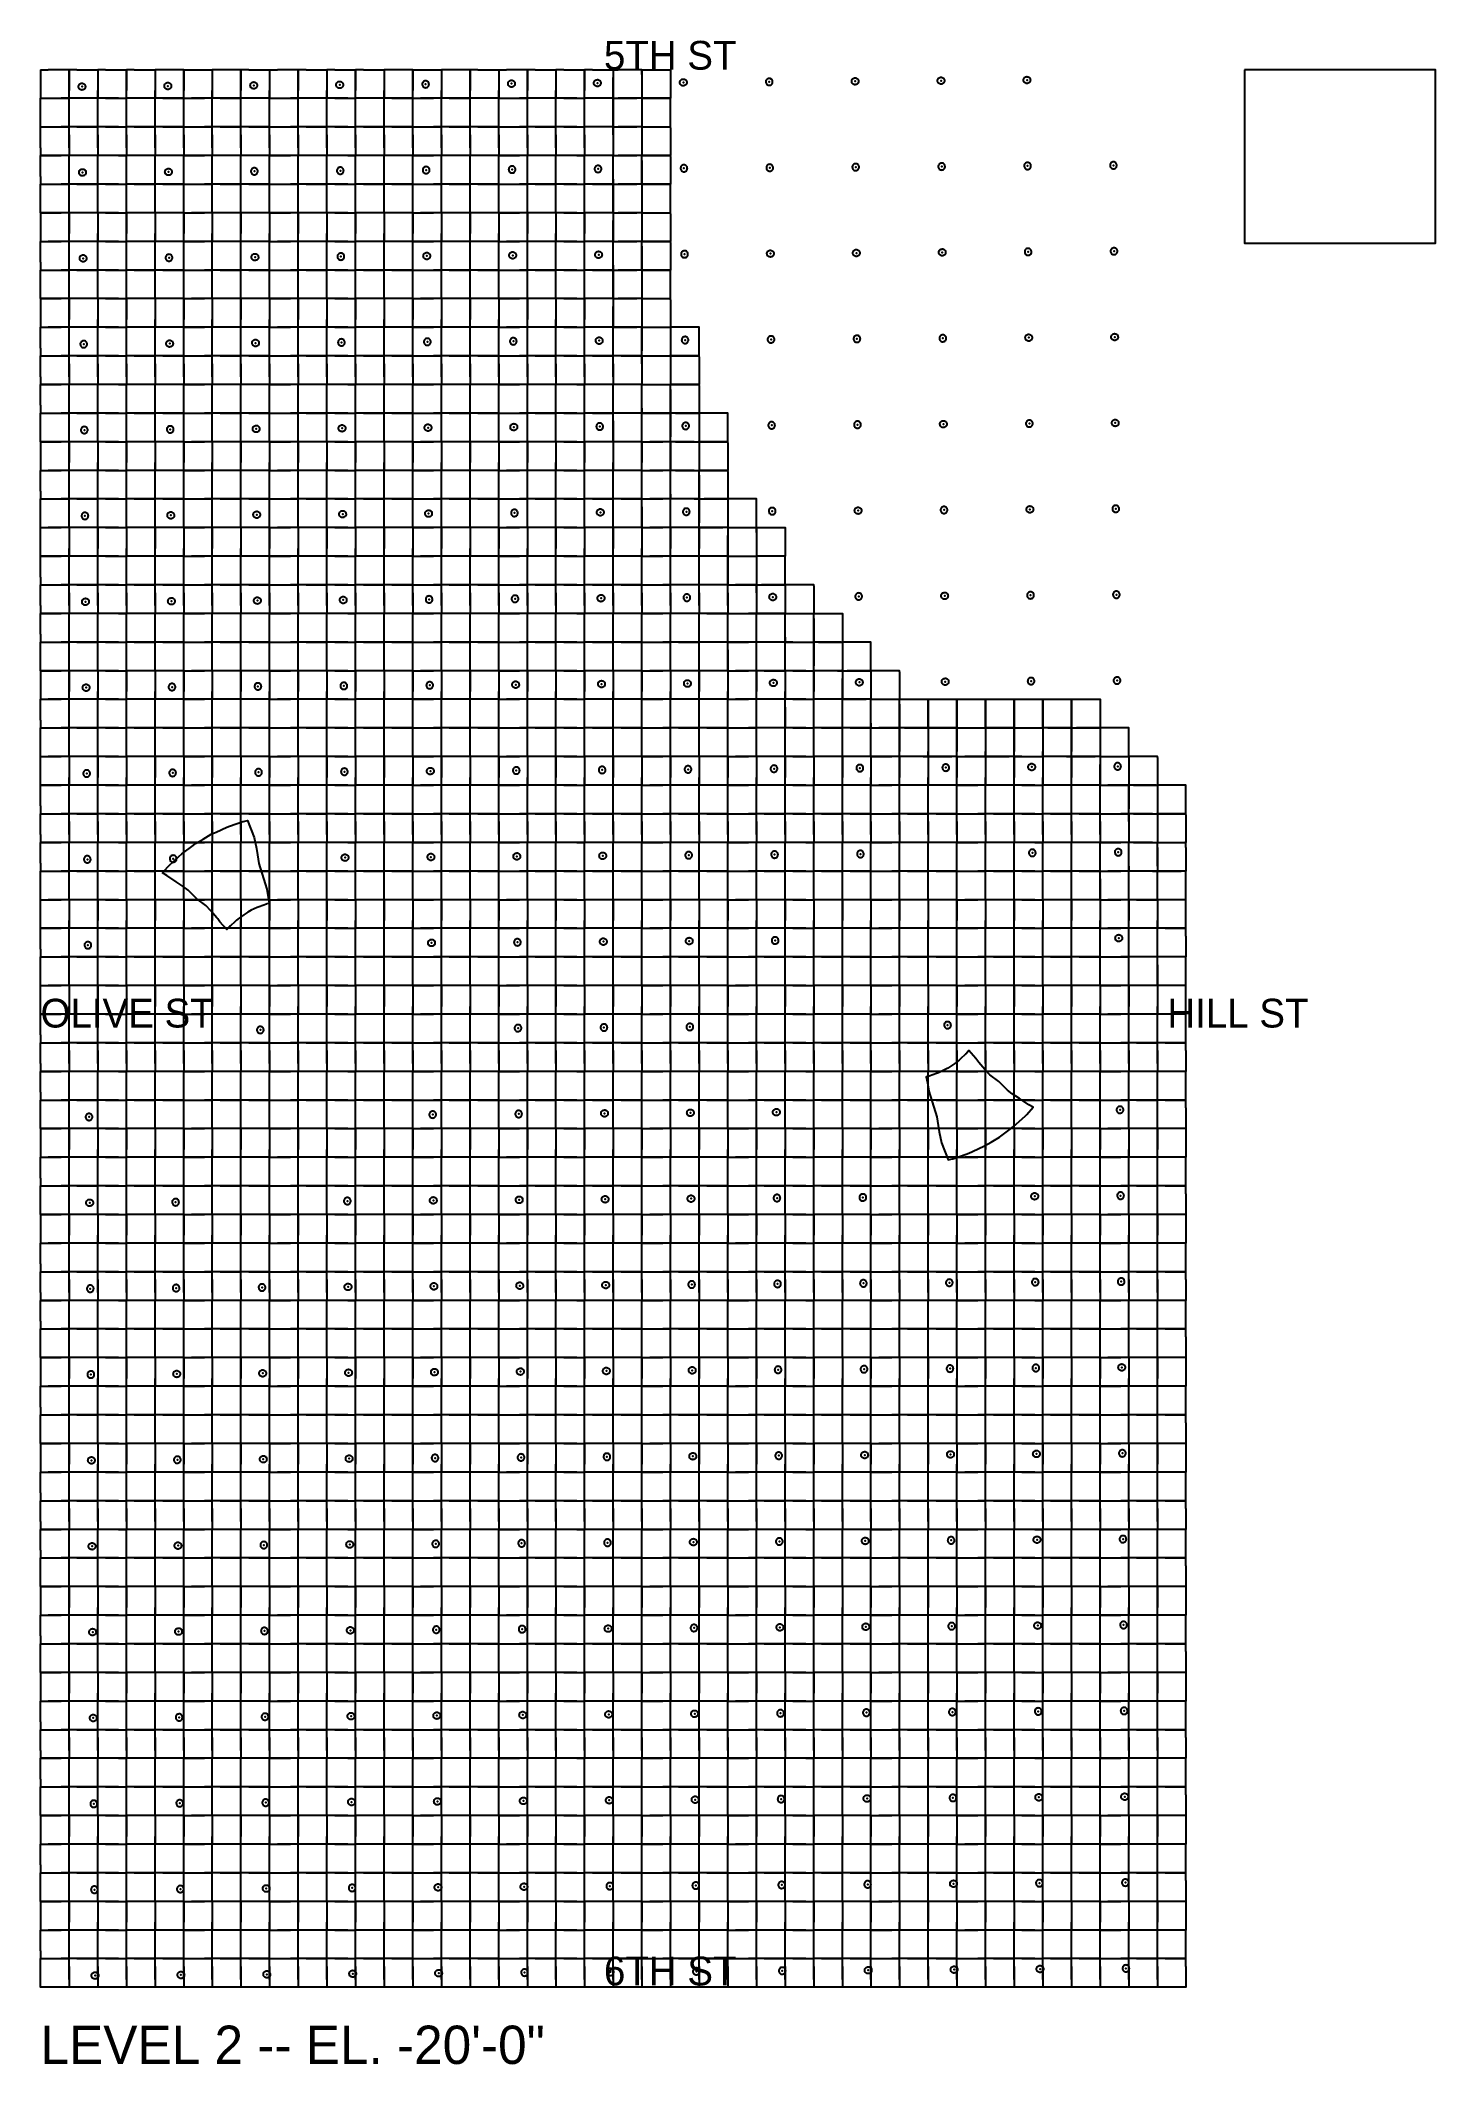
# Model space of a CAD drawing. Header units: metres. Extents: x 0 to 438, y -24 to 612.
import ezdxf

# ---------------------------------------------------------------- set-up
doc = ezdxf.new("R2010")
doc.units = ezdxf.units.M
for name, color, linetype in [('LAYER_01_CUT', 7, 'Continuous'), ('LAYER_04_GRID', 7, 'Continuous'), ('LAYER_05_LABELS', 7, 'Continuous')]:
    doc.layers.add(name, color=color, linetype=linetype)

msp = doc.modelspace()

# ---------------------------------------------------------------- texts
at = {"layer": 'LAYER_04_GRID'}
msp.add_text('LEVEL 2 -- EL. -20\'-0"', height=12.06, dxfattribs=at).set_placement((0, -24.12))
at = {"layer": 'LAYER_05_LABELS'}
for s, p in [('5TH ST', (177.07, 603)), ('OLIVE ST', (0, 301.8)), ('HILL ST', (354.14, 301.8)), ('6TH ST', (177.07, 0.6))]:
    msp.add_text(s, height=9.045, dxfattribs=at).set_placement(p)

# ---------------------------------------------------------------- linework, layer by layer
at = {"layer": 'LAYER_01_CUT'}
for points in [[(0, 603), (0, 596.46), (0, 594), (2.46, 594), (9, 594), (9, 600.54), (9, 603), (9, 596.46)], [(0, 603), (2.46, 603)], [(9, 603), (2.46, 603)], [(11.46, 603), (9, 603)], [(11.46, 603), (18, 603), (18, 600.54), (18, 594), (18, 596.46)], [(13.41, 598.68), (13.6, 598.59), (13.61, 598.58), (13.77, 598.45), (13.78, 598.45), (13.91, 598.28), (13.92, 598.28), (14.02, 598.09), (14.02, 598.08), (14.08, 597.89), (14.08, 597.88), (14.1, 597.68), (14.1, 597.67), (14.09, 597.49), (14.08, 597.48), (14.03, 597.29), (14.03, 597.28), (13.94, 597.09), (13.93, 597.09), (13.8, 596.92), (13.79, 596.91), (13.63, 596.78), (13.62, 596.77), (13.44, 596.67), (13.43, 596.67), (13.23, 596.61), (13.23, 596.61), (13.03, 596.59), (13.02, 596.59), (12.83, 596.61), (12.82, 596.61), (12.63, 596.66), (12.63, 596.66), (12.44, 596.76), (12.43, 596.76), (12.27, 596.89), (12.26, 596.9), (12.13, 597.06), (12.12, 597.07), (12.02, 597.25), (12.02, 597.26), (11.96, 597.46), (11.96, 597.47), (11.94, 597.67), (11.94, 597.67), (11.95, 597.86), (11.96, 597.87), (12.01, 598.06), (12.01, 598.07), (12.1, 598.25), (12.11, 598.26), (12.24, 598.43), (12.25, 598.43), (12.41, 598.57), (12.42, 598.57), (12.6, 598.67), (12.61, 598.67), (12.81, 598.73), (12.81, 598.74), (13.01, 598.76), (13.02, 598.76), (13.21, 598.74), (13.22, 598.74), (13.41, 598.68), (13.41, 598.68)], [(20.46, 603), (18, 603)], [(18, 603), (18, 596.46)], [(20.46, 594), (27, 594), (27, 600.54), (27, 603), (27, 596.46)], [(20.46, 603), (27, 603)], [(29.46, 603), (27, 603)], [(29.46, 603), (36, 603), (36, 600.54), (36, 594), (36, 596.46)], [(38.46, 603), (36, 603)], [(36, 603), (36, 596.46)], [(38.46, 594), (45, 594), (45, 600.54), (45, 603), (45, 596.46)], [(45, 603), (38.46, 603)], [(40.22, 598.92), (40.41, 598.87), (40.41, 598.87), (40.6, 598.77), (40.61, 598.77), (40.77, 598.64), (40.78, 598.63), (40.91, 598.47), (40.92, 598.46), (41.02, 598.28), (41.02, 598.27), (41.08, 598.07), (41.08, 598.07), (41.1, 597.87), (41.1, 597.86), (41.09, 597.67), (41.08, 597.66), (41.03, 597.47), (41.03, 597.46), (40.94, 597.28), (40.93, 597.27), (40.8, 597.11), (40.79, 597.1), (40.63, 596.96), (40.62, 596.96), (40.44, 596.86), (40.43, 596.86), (40.23, 596.8), (40.23, 596.8), (40.03, 596.78), (40.02, 596.78), (39.83, 596.79), (39.82, 596.79), (39.63, 596.85), (39.63, 596.85), (39.44, 596.94), (39.43, 596.95), (39.27, 597.08), (39.26, 597.09), (39.13, 597.25), (39.12, 597.26), (39.02, 597.44), (39.02, 597.45), (38.96, 597.64), (38.96, 597.65), (38.94, 597.85), (38.94, 597.86), (38.95, 598.05), (38.95, 598.05), (39.01, 598.25), (39.01, 598.25), (39.1, 598.44), (39.11, 598.45), (39.24, 598.61), (39.25, 598.62), (39.41, 598.75), (39.42, 598.76), (39.6, 598.86), (39.61, 598.86), (39.81, 598.92), (39.81, 598.92), (40.01, 598.94), (40.02, 598.94), (40.21, 598.93), (40.22, 598.92)], [(45, 603), (47.46, 603)], [(47.46, 603), (54, 603), (54, 600.54), (54, 594), (54, 596.46)], [(56.46, 603), (54, 603)], [(54, 603), (54, 596.46)], [(56.46, 594), (63, 594), (63, 600.54), (63, 603), (63, 596.46)], [(63, 603), (56.46, 603)], [(65.46, 603), (63, 603)], [(65.46, 603), (72, 603), (72, 600.54), (72, 594), (72, 596.46)], [(68.08, 598.26), (68.08, 598.25), (68.1, 598.05), (68.1, 598.05), (68.09, 597.86), (68.08, 597.85), (68.03, 597.66), (68.03, 597.65), (67.93, 597.47), (67.93, 597.46), (67.8, 597.29), (67.79, 597.29), (67.63, 597.15), (67.62, 597.15), (67.44, 597.05), (67.43, 597.04), (67.23, 596.98), (67.22, 596.98), (67.03, 596.96), (67.02, 596.96), (66.83, 596.98), (66.82, 596.98), (66.63, 597.03), (66.62, 597.04), (66.44, 597.13), (66.43, 597.14), (66.27, 597.27), (66.26, 597.27), (66.12, 597.43), (66.12, 597.44), (66.02, 597.63), (66.02, 597.64), (65.96, 597.83), (65.96, 597.84), (65.94, 598.04), (65.94, 598.05), (65.95, 598.23), (65.95, 598.24), (66.01, 598.43), (66.01, 598.44), (66.1, 598.63), (66.11, 598.63), (66.24, 598.8), (66.25, 598.8), (66.41, 598.94), (66.42, 598.94), (66.6, 599.04), (66.61, 599.05), (66.8, 599.11), (66.81, 599.11), (67.01, 599.13), (67.02, 599.13), (67.21, 599.11), (67.21, 599.11), (67.41, 599.06), (67.41, 599.05), (67.6, 598.96), (67.61, 598.96), (67.77, 598.82), (67.78, 598.82), (67.91, 598.66), (67.92, 598.65), (68.02, 598.46), (68.02, 598.46), (68.08, 598.26)], [(72, 603), (72, 596.46)], [(72, 603), (74.46, 603)], [(74.46, 594), (81, 594), (81, 600.54), (81, 603), (81, 596.46)], [(81, 603), (74.46, 603)], [(83.46, 603), (81, 603)], [(83.46, 603), (90, 603), (90, 600.54), (90, 594), (90, 596.46)], [(92.46, 603), (90, 603)], [(90, 603), (90, 596.46)], [(92.46, 594), (99, 594), (99, 600.54), (99, 603), (99, 596.46)], [(92.46, 603), (99, 603)], [(93.01, 598.63), (93.1, 598.81), (93.11, 598.82), (93.24, 598.98), (93.25, 598.99), (93.41, 599.13), (93.42, 599.13), (93.6, 599.23), (93.61, 599.23), (93.8, 599.29), (93.81, 599.29), (94.01, 599.32), (94.02, 599.31), (94.21, 599.3), (94.21, 599.3), (94.4, 599.24), (94.41, 599.24), (94.6, 599.15), (94.6, 599.14), (94.77, 599.01), (94.78, 599), (94.91, 598.84), (94.92, 598.84), (95.02, 598.65), (95.02, 598.64), (95.08, 598.45), (95.08, 598.44), (95.1, 598.24), (95.1, 598.23), (95.09, 598.04), (95.08, 598.04), (95.03, 597.85), (95.03, 597.84), (94.93, 597.65), (94.93, 597.65), (94.8, 597.48), (94.79, 597.47), (94.63, 597.34), (94.62, 597.33), (94.44, 597.23), (94.43, 597.23), (94.23, 597.17), (94.22, 597.17), (94.03, 597.15), (94.02, 597.15), (93.83, 597.17), (93.82, 597.17), (93.63, 597.22), (93.62, 597.22), (93.44, 597.32), (93.43, 597.32), (93.27, 597.45), (93.26, 597.46), (93.12, 597.62), (93.12, 597.63), (93.02, 597.81), (93.02, 597.82), (92.96, 598.02), (92.96, 598.03), (92.93, 598.22), (92.94, 598.23), (92.95, 598.42), (92.95, 598.43), (93.01, 598.62), (93.01, 598.63)], [(101.46, 603), (99, 603)], [(101.46, 603), (108, 603), (108, 600.54), (108, 594), (108, 596.46)], [(110.46, 603), (108, 603)], [(108, 603), (108, 596.46)], [(110.46, 594), (117, 594), (117, 600.54), (117, 603), (117, 596.46)], [(117, 603), (110.46, 603)], [(117, 603), (119.46, 603)], [(119.46, 603), (126, 603), (126, 600.54), (126, 594), (126, 596.46)], [(120.24, 599.17), (120.11, 599.01), (120.1, 599), (120.01, 598.81), (120.01, 598.81), (119.95, 598.61), (119.95, 598.61), (119.93, 598.42), (119.93, 598.41), (119.95, 598.21), (119.96, 598.2), (120.02, 598.01), (120.02, 598), (120.12, 597.82), (120.12, 597.81), (120.26, 597.65), (120.26, 597.64), (120.43, 597.51), (120.44, 597.5), (120.62, 597.41), (120.63, 597.41), (120.82, 597.35), (120.83, 597.35), (121.02, 597.34), (121.02, 597.34), (121.22, 597.36), (121.23, 597.36), (121.43, 597.42), (121.44, 597.42), (121.62, 597.52), (121.63, 597.52), (121.79, 597.66), (121.8, 597.67), (121.93, 597.83), (121.93, 597.84), (122.03, 598.02), (122.03, 598.03), (122.08, 598.22), (122.08, 598.23), (122.1, 598.42), (122.1, 598.43), (122.08, 598.62), (122.08, 598.63), (122.02, 598.83), (122.02, 598.84), (121.92, 599.02), (121.91, 599.03), (121.78, 599.19), (121.77, 599.2), (121.6, 599.33), (121.6, 599.33), (121.41, 599.43), (121.4, 599.43), (121.21, 599.48), (121.2, 599.49), (121.02, 599.5), (121.01, 599.5), (120.81, 599.48), (120.8, 599.48), (120.61, 599.42), (120.6, 599.42), (120.41, 599.32), (120.41, 599.31), (120.24, 599.18), (120.24, 599.17)], [(128.46, 603), (126, 603)], [(126, 603), (126, 596.46)], [(128.46, 594), (135, 594), (135, 600.54), (135, 603), (135, 596.46)], [(135, 603), (128.46, 603)], [(137.46, 603), (135, 603)], [(137.46, 603), (144, 603), (144, 600.54), (144, 594), (144, 596.46)], [(144, 603), (144, 596.46)], [(144, 603), (146.46, 603)], [(146.46, 594), (153, 594), (153, 600.54), (153, 603), (153, 596.46)], [(153, 603), (146.46, 603)], [(147.26, 597.83), (147.26, 597.83), (147.12, 597.99), (147.12, 598), (147.02, 598.19), (147.01, 598.19), (146.95, 598.39), (146.95, 598.4), (146.93, 598.6), (146.93, 598.61), (146.95, 598.79), (146.95, 598.8), (147, 598.99), (147.01, 599), (147.1, 599.18), (147.11, 599.19), (147.24, 599.36), (147.24, 599.36), (147.41, 599.5), (147.41, 599.5), (147.6, 599.6), (147.61, 599.61), (147.8, 599.67), (147.81, 599.67), (148.01, 599.69), (148.02, 599.69), (148.2, 599.67), (148.21, 599.67), (148.4, 599.62), (148.41, 599.61), (148.6, 599.52), (148.6, 599.51), (148.77, 599.38), (148.78, 599.38), (148.91, 599.22), (148.92, 599.21), (149.02, 599.02), (149.02, 599.02), (149.08, 598.82), (149.08, 598.81), (149.1, 598.61), (149.1, 598.6), (149.08, 598.42), (149.08, 598.41), (149.03, 598.22), (149.02, 598.21), (148.93, 598.03), (148.93, 598.02), (148.8, 597.85), (148.79, 597.85), (148.63, 597.71), (148.62, 597.71), (148.44, 597.61), (148.43, 597.6), (148.23, 597.54), (148.22, 597.54), (148.02, 597.52), (148.02, 597.52), (147.83, 597.54), (147.82, 597.54), (147.63, 597.59), (147.62, 597.6), (147.44, 597.69), (147.43, 597.7), (147.26, 597.83)], [(155.46, 603), (153, 603)], [(155.46, 603), (162, 603), (162, 600.54), (162, 594), (162, 596.46)], [(164.46, 603), (162, 603)], [(162, 603), (162, 596.46)], [(164.46, 594), (171, 594), (171, 600.54), (171, 603), (171, 596.46)], [(164.46, 603), (171, 603)], [(173.46, 603), (171, 603)], [(173.46, 603), (180, 603), (180, 595.55), (180, 594), (180, 600.54)], [(175.2, 599.86), (175.21, 599.86), (175.4, 599.8), (175.41, 599.8), (175.6, 599.71), (175.6, 599.7), (175.77, 599.57), (175.77, 599.56), (175.91, 599.4), (175.92, 599.39), (176.02, 599.21), (176.02, 599.2), (176.08, 599.01), (176.08, 599), (176.1, 598.8), (176.1, 598.79), (176.08, 598.6), (176.08, 598.6), (176.03, 598.4), (176.02, 598.4), (175.93, 598.21), (175.93, 598.21), (175.8, 598.04), (175.79, 598.03), (175.63, 597.9), (175.62, 597.89), (175.44, 597.79), (175.43, 597.79), (175.23, 597.73), (175.22, 597.73), (175.02, 597.71), (175.02, 597.71), (174.83, 597.72), (174.82, 597.73), (174.63, 597.78), (174.62, 597.78), (174.44, 597.88), (174.43, 597.88), (174.26, 598.01), (174.26, 598.02), (174.12, 598.18), (174.12, 598.19), (174.02, 598.37), (174.01, 598.38), (173.95, 598.58), (173.95, 598.59), (173.93, 598.78), (173.93, 598.79), (173.95, 598.98), (173.95, 598.99), (174, 599.18), (174.01, 599.19), (174.1, 599.37), (174.11, 599.38), (174.24, 599.54), (174.24, 599.55), (174.41, 599.69), (174.41, 599.69), (174.6, 599.79), (174.61, 599.79), (174.8, 599.85), (174.81, 599.85), (175.01, 599.87), (175.02, 599.87), (175.2, 599.86)], [(180, 603), (180, 600.54)], [(180, 603), (181.55, 603)], [(189, 603), (181.55, 603)], [(189, 601.45), (189, 603), (189, 594.33)], [(189, 603), (189.33, 603)], [(189, 601.45), (189, 594)], [(189.33, 603), (198, 603), (198, 602.67)], [(198, 602.67), (198, 594)], [(201.61, 599.98), (201.8, 600.04), (201.81, 600.04), (202.01, 600.06), (202.02, 600.06), (202.2, 600.05), (202.21, 600.04), (202.4, 599.99), (202.41, 599.99), (202.59, 599.89), (202.6, 599.89), (202.77, 599.76), (202.77, 599.75), (202.91, 599.59), (202.91, 599.58), (203.01, 599.4), (203.02, 599.39), (203.08, 599.19), (203.08, 599.18), (203.1, 598.99), (203.1, 598.98), (203.08, 598.79), (203.08, 598.78), (203.03, 598.59), (203.02, 598.58), (202.93, 598.4), (202.93, 598.39), (202.79, 598.23), (202.79, 598.22), (202.63, 598.08), (202.62, 598.08), (202.43, 597.98), (202.43, 597.98), (202.23, 597.92), (202.22, 597.92), (202.02, 597.89), (202.02, 597.9), (201.83, 597.91), (201.82, 597.91), (201.63, 597.97), (201.62, 597.97), (201.44, 598.06), (201.43, 598.07), (201.26, 598.2), (201.26, 598.21), (201.12, 598.37), (201.12, 598.37), (201.02, 598.56), (201.01, 598.57), (200.95, 598.76), (200.95, 598.77), (200.93, 598.97), (200.93, 598.98), (200.95, 599.17), (200.95, 599.17), (201, 599.36), (201.01, 599.37), (201.1, 599.56), (201.11, 599.56), (201.24, 599.73), (201.24, 599.74), (201.4, 599.87), (201.41, 599.88), (201.6, 599.98), (201.61, 599.98)], [(230.1, 599.16), (230.1, 599.17), (230.08, 599.37), (230.08, 599.38), (230.02, 599.57), (230.01, 599.58), (229.91, 599.77), (229.91, 599.78), (229.77, 599.94), (229.77, 599.94), (229.6, 600.07), (229.59, 600.08), (229.41, 600.17), (229.4, 600.18), (229.21, 600.23), (229.2, 600.23), (229.02, 600.25), (229.01, 600.25), (228.81, 600.23), (228.8, 600.23), (228.61, 600.17), (228.6, 600.16), (228.41, 600.06), (228.4, 600.06), (228.24, 599.92), (228.24, 599.92), (228.11, 599.75), (228.1, 599.74), (228.01, 599.56), (228, 599.55), (227.95, 599.36), (227.95, 599.35), (227.93, 599.16), (227.93, 599.16), (227.95, 598.96), (227.95, 598.95), (228.01, 598.75), (228.02, 598.75), (228.12, 598.56), (228.12, 598.55), (228.26, 598.39), (228.26, 598.39), (228.43, 598.25), (228.44, 598.25), (228.62, 598.16), (228.63, 598.15), (228.82, 598.1), (228.83, 598.1), (229.02, 598.08), (229.02, 598.08), (229.22, 598.1), (229.23, 598.1), (229.43, 598.16), (229.43, 598.17), (229.62, 598.27), (229.63, 598.27), (229.79, 598.41), (229.79, 598.41), (229.93, 598.58), (229.93, 598.58), (230.02, 598.77), (230.03, 598.78), (230.08, 598.97), (230.08, 598.98), (230.1, 599.16)], [(255.1, 599.93), (255.1, 599.94), (255.23, 600.1), (255.24, 600.11), (255.4, 600.25), (255.41, 600.25), (255.6, 600.35), (255.6, 600.35), (255.8, 600.41), (255.81, 600.41), (256.01, 600.43), (256.01, 600.43), (256.2, 600.42), (256.21, 600.42), (256.4, 600.36), (256.41, 600.36), (256.59, 600.27), (256.6, 600.26), (256.77, 600.13), (256.77, 600.12), (256.91, 599.96), (256.91, 599.95), (257.01, 599.77), (257.02, 599.76), (257.08, 599.57), (257.08, 599.56), (257.1, 599.36), (257.1, 599.35), (257.08, 599.16), (257.08, 599.16), (257.03, 598.96), (257.02, 598.96), (256.93, 598.77), (256.92, 598.76), (256.79, 598.6), (256.79, 598.59), (256.62, 598.46), (256.62, 598.45), (256.43, 598.35), (256.42, 598.35), (256.23, 598.29), (256.22, 598.29), (256.02, 598.27), (256.01, 598.27), (255.83, 598.28), (255.82, 598.29), (255.63, 598.34), (255.62, 598.34), (255.43, 598.44), (255.43, 598.44), (255.26, 598.57), (255.26, 598.58), (255.12, 598.74), (255.12, 598.75), (255.01, 598.93), (255.01, 598.94), (254.95, 599.14), (254.95, 599.14), (254.93, 599.34), (254.93, 599.35), (254.95, 599.54), (254.95, 599.55), (255, 599.74), (255.01, 599.75), (255.1, 599.93)], [(282.01, 599.12), (282.01, 599.13), (281.95, 599.32), (281.95, 599.33), (281.93, 599.53), (281.93, 599.54), (281.95, 599.72), (281.95, 599.73), (282, 599.92), (282.01, 599.93), (282.1, 600.12), (282.1, 600.12), (282.23, 600.29), (282.24, 600.3), (282.4, 600.43), (282.41, 600.44), (282.6, 600.54), (282.6, 600.54), (282.8, 600.6), (282.81, 600.6), (283.01, 600.62), (283.01, 600.62), (283.2, 600.6), (283.21, 600.6), (283.4, 600.55), (283.41, 600.55), (283.59, 600.45), (283.6, 600.45), (283.77, 600.32), (283.77, 600.31), (283.91, 600.15), (283.91, 600.14), (284.01, 599.96), (284.02, 599.95), (284.08, 599.75), (284.08, 599.74), (284.1, 599.54), (284.1, 599.54), (284.08, 599.35), (284.08, 599.34), (284.03, 599.15), (284.02, 599.14), (283.93, 598.96), (283.92, 598.95), (283.79, 598.78), (283.79, 598.78), (283.62, 598.64), (283.62, 598.64), (283.43, 598.54), (283.42, 598.54), (283.23, 598.48), (283.22, 598.47), (283.02, 598.45), (283.01, 598.45), (282.83, 598.47), (282.82, 598.47), (282.63, 598.53), (282.62, 598.53), (282.43, 598.62), (282.43, 598.63), (282.26, 598.76), (282.26, 598.76), (282.12, 598.93), (282.12, 598.93), (282.01, 599.12)], [(309, 600.12), (309.1, 600.3), (309.1, 600.31), (309.23, 600.48), (309.24, 600.48), (309.4, 600.62), (309.41, 600.62), (309.59, 600.72), (309.6, 600.73), (309.8, 600.79), (309.81, 600.79), (310.01, 600.81), (310.01, 600.81), (310.2, 600.79), (310.21, 600.79), (310.4, 600.74), (310.41, 600.73), (310.59, 600.64), (310.6, 600.63), (310.77, 600.5), (310.77, 600.5), (310.91, 600.33), (310.91, 600.33), (311.01, 600.14), (311.01, 600.13), (311.07, 599.94), (311.08, 599.93), (311.1, 599.73), (311.1, 599.72), (311.08, 599.54), (311.08, 599.53), (311.02, 599.34), (311.02, 599.33), (310.93, 599.14), (310.92, 599.14), (310.79, 598.97), (310.79, 598.97), (310.62, 598.83), (310.62, 598.82), (310.43, 598.72), (310.42, 598.72), (310.23, 598.66), (310.22, 598.66), (310.02, 598.64), (310.01, 598.64), (309.83, 598.66), (309.82, 598.66), (309.63, 598.71), (309.62, 598.72), (309.43, 598.81), (309.43, 598.81), (309.26, 598.94), (309.25, 598.95), (309.12, 599.11), (309.11, 599.12), (309.01, 599.31), (309.01, 599.31), (308.95, 599.51), (308.95, 599.52), (308.93, 599.72), (308.93, 599.72), (308.95, 599.91), (308.95, 599.92), (309, 600.11), (309, 600.12)], [(378.41, 603), (378.41, 587.77), (378.41, 548.47), (421.65, 548.47), (438.41, 548.47), (438.41, 563.7), (438.41, 603), (421.65, 603), (378.41, 603)], [(0, 587.46), (0, 594)], [(0, 594), (6.54, 594)], [(9, 594), (6.54, 594)], [(9, 594), (9, 596.46)], [(11.46, 594), (9, 594)], [(15.54, 594), (9, 594)], [(9, 591.54), (9, 594)], [(9, 587.46), (9, 594)], [(18, 594), (11.46, 594)], [(18, 594), (15.54, 594)], [(20.46, 594), (18, 594)], [(24.54, 594), (18, 594)], [(18, 591.54), (18, 594)], [(18, 587.46), (18, 594)], [(24.54, 594), (27, 594)], [(27, 594), (27, 596.46)], [(29.46, 594), (27, 594)], [(33.54, 594), (27, 594)], [(27, 591.54), (27, 594)], [(27, 587.46), (27, 594)], [(36, 594), (29.46, 594)], [(36, 594), (33.54, 594)], [(38.46, 594), (36, 594)], [(42.54, 594), (36, 594)], [(36, 591.54), (36, 594)], [(36, 587.46), (36, 594)], [(45, 594), (42.54, 594)], [(45, 594), (45, 596.46)], [(45, 591.54), (45, 594)], [(45, 587.46), (45, 594)], [(45, 594), (47.46, 594)], [(45, 594), (51.54, 594)], [(54, 594), (47.46, 594)], [(54, 594), (51.54, 594)], [(56.46, 594), (54, 594)], [(60.54, 594), (54, 594)], [(54, 591.54), (54, 594)], [(54, 587.46), (54, 594)], [(63, 594), (60.54, 594)], [(63, 594), (63, 596.46)], [(65.46, 594), (63, 594)], [(69.54, 594), (63, 594)], [(63, 591.54), (63, 594)], [(63, 587.46), (63, 594)], [(72, 594), (65.46, 594)], [(72, 594), (69.54, 594)], [(72, 591.54), (72, 594)], [(72, 587.46), (72, 594)], [(72, 594), (74.46, 594)], [(72, 594), (78.54, 594)], [(81, 594), (78.54, 594)], [(81, 594), (81, 596.46)], [(83.46, 594), (81, 594)], [(87.54, 594), (81, 594)], [(81, 591.54), (81, 594)], [(81, 587.46), (81, 594)], [(90, 594), (83.46, 594)], [(90, 594), (87.54, 594)], [(92.46, 594), (90, 594)], [(96.54, 594), (90, 594)], [(90, 591.54), (90, 594)], [(90, 587.46), (90, 594)], [(96.54, 594), (99, 594)], [(99, 594), (99, 596.46)], [(101.46, 594), (99, 594)], [(105.54, 594), (99, 594)], [(99, 591.54), (99, 594)], [(99, 587.46), (99, 594)], [(108, 594), (101.46, 594)], [(108, 594), (105.54, 594)], [(110.46, 594), (108, 594)], [(114.54, 594), (108, 594)], [(108, 591.54), (108, 594)], [(108, 587.46), (108, 594)], [(117, 594), (114.54, 594)], [(117, 594), (117, 596.46)], [(117, 591.54), (117, 594)], [(117, 587.46), (117, 594)], [(117, 594), (119.46, 594)], [(117, 594), (123.54, 594)], [(126, 594), (119.46, 594)], [(126, 594), (123.54, 594)], [(128.46, 594), (126, 594)], [(132.54, 594), (126, 594)], [(126, 591.54), (126, 594)], [(126, 587.46), (126, 594)], [(135, 594), (132.54, 594)], [(135, 594), (135, 596.46)], [(137.46, 594), (135, 594)], [(141.54, 594), (135, 594)], [(135, 591.54), (135, 594)], [(135, 587.46), (135, 594)], [(144, 594), (137.46, 594)], [(144, 594), (141.54, 594)], [(144, 591.54), (144, 594)], [(144, 587.46), (144, 594)], [(144, 594), (146.46, 594)], [(144, 594), (150.54, 594)], [(153, 594), (150.54, 594)], [(153, 594), (153, 596.46)], [(155.46, 594), (153, 594)], [(159.54, 594), (153, 594)], [(153, 591.54), (153, 594)], [(153, 587.46), (153, 594)], [(162, 594), (155.46, 594)], [(162, 594), (159.54, 594)], [(164.46, 594), (162, 594)], [(168.54, 594), (162, 594)], [(162, 591.54), (162, 594)], [(162, 587.46), (162, 594)], [(168.54, 594), (171, 594)], [(171, 594), (171, 596.46)], [(173.46, 594), (171, 594)], [(177.54, 594), (171, 594)], [(171, 591.54), (171, 594)], [(171, 587.46), (171, 594)], [(180, 594), (173.46, 594)], [(180, 594), (177.54, 594)], [(180, 591.54), (180, 594)], [(180, 594), (180, 586.55)], [(180, 594), (181.55, 594)], [(180, 594), (187.45, 594)], [(189, 594), (181.55, 594)], [(189, 594), (187.45, 594)], [(189, 594.33), (189, 594)], [(198, 584.67), (198, 585), (198, 593.67), (198, 594), (197.67, 594), (189, 594), (189, 592.45), (189, 585), (189, 583.45)], [(189, 594), (189, 585.33)], [(189, 594), (189.33, 594)], [(189.33, 594), (198, 594)], [(0, 578.46), (0, 585), (0, 587.46)], [(2.46, 585), (9, 585), (9, 591.54)], [(9, 585), (9, 587.46)], [(11.46, 585), (18, 585), (18, 591.54)], [(18, 585), (18, 587.46)], [(20.46, 585), (27, 585), (27, 591.54)], [(27, 585), (27, 587.46)], [(29.46, 585), (36, 585), (36, 591.54)], [(36, 585), (36, 587.46)], [(38.46, 585), (45, 585), (45, 591.54)], [(45, 585), (45, 587.46)], [(47.46, 585), (54, 585), (54, 591.54)], [(54, 585), (54, 587.46)], [(56.46, 585), (63, 585), (63, 591.54)], [(63, 585), (63, 587.46)], [(65.46, 585), (72, 585), (72, 591.54)], [(72, 585), (72, 587.46)], [(74.46, 585), (81, 585), (81, 591.54)], [(81, 585), (81, 587.46)], [(83.46, 585), (90, 585), (90, 591.54)], [(90, 585), (90, 587.46)], [(92.46, 585), (99, 585), (99, 591.54)], [(99, 585), (99, 587.46)], [(101.46, 585), (108, 585), (108, 591.54)], [(108, 585), (108, 587.46)], [(110.46, 585), (117, 585), (117, 591.54)], [(117, 585), (117, 587.46)], [(119.46, 585), (126, 585), (126, 591.54)], [(126, 585), (126, 587.46)], [(128.46, 585), (135, 585), (135, 591.54)], [(135, 585), (135, 587.46)], [(137.46, 585), (144, 585), (144, 591.54)], [(144, 585), (144, 587.46)], [(146.46, 585), (153, 585), (153, 591.54)], [(153, 585), (153, 587.46)], [(155.46, 585), (162, 585), (162, 591.54)], [(162, 585), (162, 587.46)], [(164.46, 585), (171, 585), (171, 591.54)], [(171, 585), (171, 587.46)], [(180, 586.55), (180, 585), (180, 591.54)], [(0, 585), (2.46, 585)], [(0, 585), (6.54, 585)], [(9, 585), (6.54, 585)], [(11.46, 585), (9, 585)], [(15.54, 585), (9, 585)], [(9, 582.54), (9, 585)], [(9, 578.46), (9, 585)], [(9, 582.54), (9, 576)], [(18, 585), (15.54, 585)], [(20.46, 585), (18, 585)], [(24.54, 585), (18, 585)], [(18, 582.54), (18, 585)], [(18, 578.46), (18, 585)], [(18, 582.54), (18, 576)], [(24.54, 585), (27, 585)], [(29.46, 585), (27, 585)], [(33.54, 585), (27, 585)], [(27, 582.54), (27, 585)], [(27, 578.46), (27, 585)], [(27, 582.54), (27, 576)], [(36, 585), (33.54, 585)], [(38.46, 585), (36, 585)], [(42.54, 585), (36, 585)], [(36, 582.54), (36, 585)], [(36, 578.46), (36, 585)], [(36, 582.54), (36, 576)], [(45, 585), (42.54, 585)], [(45, 582.54), (45, 585)], [(45, 578.46), (45, 585)], [(45, 585), (47.46, 585)], [(45, 585), (51.54, 585)], [(45, 582.54), (45, 576)], [(54, 585), (51.54, 585)], [(56.46, 585), (54, 585)], [(60.54, 585), (54, 585)], [(54, 582.54), (54, 585)], [(54, 578.46), (54, 585)], [(54, 582.54), (54, 576)], [(63, 585), (60.54, 585)], [(65.46, 585), (63, 585)], [(69.54, 585), (63, 585)], [(63, 582.54), (63, 585)], [(63, 578.46), (63, 585)], [(63, 582.54), (63, 576)], [(72, 585), (69.54, 585)], [(72, 582.54), (72, 585)], [(72, 578.46), (72, 585)], [(72, 585), (74.46, 585)], [(72, 585), (78.54, 585)], [(72, 582.54), (72, 576)], [(81, 585), (78.54, 585)], [(83.46, 585), (81, 585)], [(87.54, 585), (81, 585)], [(81, 582.54), (81, 585)], [(81, 578.46), (81, 585)], [(81, 582.54), (81, 576)], [(90, 585), (87.54, 585)], [(92.46, 585), (90, 585)], [(96.54, 585), (90, 585)], [(90, 582.54), (90, 585)], [(90, 578.46), (90, 585)], [(90, 582.54), (90, 576)], [(96.54, 585), (99, 585)], [(101.46, 585), (99, 585)], [(105.54, 585), (99, 585)], [(99, 582.54), (99, 585)], [(99, 578.46), (99, 585)], [(99, 582.54), (99, 576)], [(108, 585), (105.54, 585)], [(110.46, 585), (108, 585)], [(114.54, 585), (108, 585)], [(108, 582.54), (108, 585)], [(108, 578.46), (108, 585)], [(108, 582.54), (108, 576)], [(117, 585), (114.54, 585)], [(117, 582.54), (117, 585)], [(117, 578.46), (117, 585)], [(117, 585), (119.46, 585)], [(117, 585), (123.54, 585)], [(117, 582.54), (117, 576)], [(126, 585), (123.54, 585)], [(128.46, 585), (126, 585)], [(132.54, 585), (126, 585)], [(126, 582.54), (126, 585)], [(126, 578.46), (126, 585)], [(126, 582.54), (126, 576)], [(135, 585), (132.54, 585)], [(137.46, 585), (135, 585)], [(141.54, 585), (135, 585)], [(135, 582.54), (135, 585)], [(135, 578.46), (135, 585)], [(135, 582.54), (135, 576)], [(144, 585), (141.54, 585)], [(144, 582.54), (144, 585)], [(144, 578.46), (144, 585)], [(144, 585), (146.46, 585)], [(144, 585), (150.54, 585)], [(144, 582.54), (144, 576)], [(153, 585), (150.54, 585)], [(155.46, 585), (153, 585)], [(159.54, 585), (153, 585)], [(153, 582.54), (153, 585)], [(153, 578.46), (153, 585)], [(153, 582.54), (153, 576)], [(162, 585), (159.54, 585)], [(164.46, 585), (162, 585)], [(168.54, 585), (162, 585)], [(162, 582.54), (162, 585)], [(162, 578.46), (162, 585)], [(162, 582.54), (162, 576)], [(168.54, 585), (171, 585)], [(173.46, 585), (171, 585)], [(177.54, 585), (171, 585)], [(171, 582.54), (171, 585)], [(171, 578.46), (171, 585)], [(171, 582.54), (171, 576)], [(180, 585), (173.46, 585)], [(180, 585), (177.54, 585)], [(180, 582.54), (180, 585)], [(180, 585), (180, 577.55)], [(180, 585), (181.55, 585)], [(180, 585), (187.45, 585)], [(180, 582.54), (180, 576)], [(189, 585), (181.55, 585)], [(189, 585), (187.45, 585)], [(189, 585), (189, 585.33)], [(189, 585), (189, 576.33)], [(189, 585), (197.67, 585)], [(189, 585), (189.33, 585)], [(189, 583.45), (189, 576)], [(189.33, 585), (198, 585)], [(197.67, 585), (198, 585)], [(198, 584.67), (198, 576)], [(0, 578.46), (0, 576)], [(180, 577.55), (180, 576), (173.46, 576), (171, 576), (164.46, 576), (162, 576), (155.46, 576), (153, 576), (146.46, 576), (144, 576), (137.46, 576), (135, 576), (128.46, 576), (126, 576), (119.46, 576), (117, 576), (110.46, 576), (108, 576), (101.46, 576), (99, 576), (92.46, 576), (90, 576), (83.46, 576), (81, 576), (74.46, 576), (72, 576), (65.46, 576), (63, 576), (56.46, 576), (54, 576), (47.46, 576), (45, 576), (38.46, 576), (36, 576), (29.46, 576), (27, 576), (20.46, 576), (18, 576), (11.46, 576), (9, 576), (2.46, 576), (0, 576), (6.54, 576)], [(0, 569.46), (0, 576)], [(0, 569.46), (0, 567), (2.46, 567), (9, 567), (9, 573.54)], [(9, 576), (6.54, 576)], [(9, 578.46), (9, 576)], [(15.54, 576), (9, 576)], [(9, 573.54), (9, 576)], [(9, 569.46), (9, 576)], [(11.46, 567), (18, 567), (18, 573.54)], [(18, 576), (15.54, 576)], [(18, 578.46), (18, 576)], [(24.54, 576), (18, 576)], [(18, 573.54), (18, 576)], [(18, 569.46), (18, 576)], [(20.46, 567), (27, 567), (27, 573.54)], [(24.54, 576), (27, 576)], [(27, 578.46), (27, 576)], [(33.54, 576), (27, 576)], [(27, 573.54), (27, 576)], [(27, 569.46), (27, 576)], [(29.46, 567), (36, 567), (36, 573.54)], [(36, 576), (33.54, 576)], [(36, 578.46), (36, 576)], [(42.54, 576), (36, 576)], [(36, 573.54), (36, 576)], [(36, 569.46), (36, 576)], [(38.46, 567), (45, 567), (45, 573.54)], [(45, 576), (42.54, 576)], [(45, 578.46), (45, 576)], [(45, 573.54), (45, 576)], [(45, 569.46), (45, 576)], [(45, 576), (51.54, 576)], [(47.46, 567), (54, 567), (54, 573.54)], [(54, 576), (51.54, 576)], [(54, 578.46), (54, 576)], [(60.54, 576), (54, 576)], [(54, 573.54), (54, 576)], [(54, 569.46), (54, 576)], [(56.46, 567), (63, 567), (63, 573.54)], [(63, 576), (60.54, 576)], [(63, 578.46), (63, 576)], [(69.54, 576), (63, 576)], [(63, 573.54), (63, 576)], [(63, 569.46), (63, 576)], [(65.46, 567), (72, 567), (72, 573.54)], [(72, 576), (69.54, 576)], [(72, 578.46), (72, 576)], [(72, 573.54), (72, 576)], [(72, 569.46), (72, 576)], [(72, 576), (78.54, 576)], [(74.46, 567), (81, 567), (81, 573.54)], [(81, 576), (78.54, 576)], [(81, 578.46), (81, 576)], [(87.54, 576), (81, 576)], [(81, 573.54), (81, 576)], [(81, 569.46), (81, 576)], [(83.46, 567), (90, 567), (90, 573.54)], [(90, 576), (87.54, 576)], [(90, 578.46), (90, 576)], [(96.54, 576), (90, 576)], [(90, 573.54), (90, 576)], [(90, 569.46), (90, 576)], [(92.46, 567), (99, 567), (99, 573.54)], [(96.54, 576), (99, 576)], [(99, 578.46), (99, 576)], [(105.54, 576), (99, 576)], [(99, 573.54), (99, 576)], [(99, 569.46), (99, 576)], [(101.46, 567), (108, 567), (108, 573.54)], [(108, 576), (105.54, 576)], [(108, 578.46), (108, 576)], [(114.54, 576), (108, 576)], [(108, 573.54), (108, 576)], [(108, 569.46), (108, 576)], [(110.46, 567), (117, 567), (117, 573.54)], [(117, 576), (114.54, 576)], [(117, 578.46), (117, 576)], [(117, 573.54), (117, 576)], [(117, 569.46), (117, 576)], [(117, 576), (123.54, 576)], [(119.46, 567), (126, 567), (126, 573.54)], [(126, 576), (123.54, 576)], [(126, 578.46), (126, 576)], [(132.54, 576), (126, 576)], [(126, 573.54), (126, 576)], [(126, 569.46), (126, 576)], [(128.46, 567), (135, 567), (135, 573.54)], [(135, 576), (132.54, 576)], [(135, 578.46), (135, 576)], [(141.54, 576), (135, 576)], [(135, 573.54), (135, 576)], [(135, 569.46), (135, 576)], [(137.46, 567), (144, 567), (144, 573.54)], [(144, 576), (141.54, 576)], [(144, 578.46), (144, 576)], [(144, 573.54), (144, 576)], [(144, 569.46), (144, 576)], [(144, 576), (150.54, 576)], [(146.46, 567), (153, 567), (153, 573.54)], [(153, 576), (150.54, 576)], [(153, 578.46), (153, 576)], [(159.54, 576), (153, 576)], [(153, 573.54), (153, 576)], [(153, 569.46), (153, 576)], [(155.46, 567), (162, 567), (162, 573.54)], [(162, 576), (159.54, 576)], [(162, 578.46), (162, 576)], [(168.54, 576), (162, 576)], [(162, 573.54), (162, 576)], [(162, 569.46), (162, 576)], [(164.46, 567), (171, 567), (171, 573.54)], [(168.54, 576), (171, 576)], [(171, 578.46), (171, 576)], [(177.54, 576), (171, 576)], [(171, 573.54), (171, 576)], [(171, 569.46), (171, 576)], [(173.46, 567), (180, 567), (180, 573.54)], [(176.2, 572.2), (176.2, 572.21), (176.1, 572.4), (176.1, 572.4), (175.96, 572.56), (175.96, 572.57), (175.79, 572.7), (175.78, 572.71), (175.6, 572.8), (175.59, 572.8), (175.4, 572.86), (175.39, 572.86), (175.2, 572.87), (175.2, 572.88), (175, 572.85), (174.99, 572.85), (174.79, 572.79), (174.78, 572.79), (174.6, 572.69), (174.59, 572.69), (174.43, 572.55), (174.42, 572.54), (174.29, 572.38), (174.29, 572.37), (174.19, 572.19), (174.19, 572.18), (174.14, 571.99), (174.14, 571.98), (174.12, 571.79), (174.12, 571.78), (174.14, 571.59), (174.14, 571.58), (174.2, 571.38), (174.2, 571.37), (174.3, 571.19), (174.31, 571.18), (174.44, 571.02), (174.45, 571.01), (174.62, 570.88), (174.62, 570.88), (174.81, 570.78), (174.82, 570.78), (175.01, 570.73), (175.02, 570.73), (175.2, 570.71), (175.21, 570.71), (175.41, 570.73), (175.42, 570.73), (175.61, 570.79), (175.62, 570.79), (175.81, 570.89), (175.81, 570.9), (175.98, 571.03), (175.98, 571.04), (176.11, 571.21), (176.12, 571.21), (176.21, 571.4), (176.22, 571.41), (176.27, 571.6), (176.27, 571.6), (176.29, 571.79), (176.29, 571.8), (176.27, 572), (176.27, 572.01), (176.2, 572.2)], [(180, 576), (177.54, 576)], [(180, 568.55), (180, 576)], [(180, 573.54), (180, 576)], [(180, 576), (181.55, 576)], [(180, 576), (187.45, 576)], [(189, 576), (181.55, 576)], [(189, 576), (187.45, 576)], [(189, 576.33), (189, 576)], [(189, 574.45), (189, 576), (197.67, 576), (198, 576), (189.33, 576)], [(189, 567.33), (189, 576)], [(189, 576), (189.33, 576)], [(189, 574.45), (189, 567)], [(198, 575.67), (198, 576)], [(198, 575.67), (198, 567)], [(203.28, 571.98), (203.29, 571.99), (203.26, 572.18), (203.26, 572.19), (203.2, 572.39), (203.2, 572.4), (203.1, 572.58), (203.1, 572.59), (202.96, 572.75), (202.95, 572.76), (202.79, 572.89), (202.78, 572.89), (202.6, 572.99), (202.59, 572.99), (202.4, 573.04), (202.39, 573.05), (202.2, 573.06), (202.19, 573.06), (202, 573.04), (201.99, 573.04), (201.79, 572.98), (201.78, 572.98), (201.6, 572.88), (201.59, 572.87), (201.43, 572.74), (201.42, 572.73), (201.29, 572.57), (201.29, 572.56), (201.19, 572.37), (201.19, 572.37), (201.14, 572.17), (201.13, 572.17), (201.12, 571.98), (201.12, 571.97), (201.14, 571.77), (201.14, 571.76), (201.2, 571.57), (201.2, 571.56), (201.3, 571.38), (201.31, 571.37), (201.44, 571.21), (201.45, 571.2), (201.62, 571.07), (201.62, 571.06), (201.81, 570.97), (201.82, 570.97), (202.01, 570.91), (202.01, 570.91), (202.2, 570.9), (202.21, 570.9), (202.41, 570.92), (202.42, 570.92), (202.61, 570.98), (202.62, 570.98), (202.8, 571.08), (202.81, 571.08), (202.97, 571.22), (202.98, 571.23), (203.11, 571.39), (203.12, 571.4), (203.21, 571.58), (203.21, 571.59), (203.27, 571.78), (203.27, 571.79), (203.28, 571.98)], [(228.14, 571.95), (228.2, 571.75), (228.2, 571.75), (228.3, 571.56), (228.31, 571.55), (228.44, 571.39), (228.45, 571.39), (228.62, 571.26), (228.62, 571.25), (228.81, 571.16), (228.81, 571.15), (229.01, 571.1), (229.01, 571.1), (229.2, 571.08), (229.21, 571.08), (229.41, 571.1), (229.42, 571.1), (229.61, 571.16), (229.62, 571.17), (229.8, 571.27), (229.81, 571.27), (229.97, 571.41), (229.98, 571.41), (230.11, 571.58), (230.12, 571.59), (230.21, 571.77), (230.21, 571.78), (230.27, 571.97), (230.27, 571.98), (230.28, 572.16), (230.28, 572.17), (230.26, 572.37), (230.26, 572.38), (230.2, 572.58), (230.2, 572.58), (230.1, 572.77), (230.1, 572.78), (229.96, 572.94), (229.95, 572.94), (229.79, 573.07), (229.78, 573.08), (229.6, 573.17), (229.59, 573.18), (229.4, 573.23), (229.39, 573.23), (229.2, 573.25), (229.19, 573.25), (229, 573.23), (228.99, 573.23), (228.79, 573.17), (228.78, 573.16), (228.6, 573.06), (228.59, 573.06), (228.43, 572.92), (228.42, 572.92), (228.29, 572.75), (228.29, 572.74), (228.19, 572.56), (228.19, 572.55), (228.14, 572.36), (228.13, 572.35), (228.12, 572.17), (228.12, 572.16), (228.14, 571.96), (228.14, 571.95)], [(256.62, 571.35), (256.8, 571.45), (256.81, 571.46), (256.97, 571.59), (256.98, 571.6), (257.11, 571.77), (257.12, 571.77), (257.21, 571.96), (257.21, 571.96), (257.27, 572.16), (257.27, 572.16), (257.28, 572.35), (257.28, 572.36), (257.26, 572.56), (257.26, 572.57), (257.2, 572.76), (257.2, 572.77), (257.1, 572.95), (257.1, 572.96), (256.96, 573.12), (256.95, 573.13), (256.79, 573.26), (256.78, 573.27), (256.6, 573.36), (256.59, 573.36), (256.4, 573.42), (256.39, 573.42), (256.2, 573.43), (256.19, 573.43), (256, 573.41), (255.99, 573.41), (255.79, 573.35), (255.78, 573.35), (255.6, 573.25), (255.59, 573.25), (255.43, 573.11), (255.42, 573.1), (255.29, 572.94), (255.29, 572.93), (255.19, 572.75), (255.19, 572.74), (255.14, 572.55), (255.13, 572.54), (255.12, 572.35), (255.12, 572.34), (255.14, 572.15), (255.14, 572.14), (255.2, 571.94), (255.2, 571.93), (255.3, 571.75), (255.31, 571.74), (255.44, 571.58), (255.45, 571.57), (255.61, 571.44), (255.62, 571.44), (255.81, 571.34), (255.81, 571.34), (256.01, 571.29), (256.01, 571.28), (256.2, 571.27), (256.21, 571.27), (256.41, 571.29), (256.42, 571.29), (256.61, 571.35), (256.62, 571.35)], [(282.14, 572.73), (282.13, 572.73), (282.12, 572.54), (282.12, 572.53), (282.14, 572.33), (282.14, 572.32), (282.2, 572.13), (282.2, 572.12), (282.3, 571.94), (282.31, 571.93), (282.44, 571.77), (282.45, 571.76), (282.61, 571.63), (282.62, 571.62), (282.81, 571.53), (282.81, 571.53), (283, 571.47), (283.01, 571.47), (283.2, 571.46), (283.21, 571.45), (283.41, 571.48), (283.41, 571.48), (283.61, 571.54), (283.62, 571.54), (283.8, 571.64), (283.81, 571.64), (283.97, 571.78), (283.98, 571.79), (284.11, 571.95), (284.12, 571.96), (284.21, 572.14), (284.21, 572.15), (284.26, 572.34), (284.27, 572.35), (284.28, 572.54), (284.28, 572.55), (284.26, 572.74), (284.26, 572.75), (284.2, 572.95), (284.2, 572.96), (284.1, 573.14), (284.09, 573.15), (283.96, 573.31), (283.95, 573.32), (283.79, 573.45), (283.78, 573.45), (283.59, 573.55), (283.59, 573.55), (283.4, 573.6), (283.39, 573.61), (283.2, 573.62), (283.19, 573.62), (282.99, 573.6), (282.99, 573.6), (282.79, 573.54), (282.78, 573.54), (282.6, 573.44), (282.59, 573.43), (282.43, 573.3), (282.42, 573.29), (282.29, 573.12), (282.28, 573.12), (282.19, 572.93), (282.19, 572.92), (282.14, 572.73)], [(310.78, 573.64), (310.59, 573.73), (310.59, 573.74), (310.39, 573.79), (310.39, 573.79), (310.2, 573.81), (310.19, 573.81), (309.99, 573.79), (309.98, 573.79), (309.79, 573.73), (309.78, 573.72), (309.6, 573.62), (309.59, 573.62), (309.43, 573.48), (309.42, 573.48), (309.29, 573.31), (309.28, 573.3), (309.19, 573.12), (309.19, 573.11), (309.13, 572.92), (309.13, 572.91), (309.12, 572.72), (309.12, 572.72), (309.14, 572.52), (309.14, 572.51), (309.2, 572.31), (309.2, 572.31), (309.3, 572.12), (309.3, 572.11), (309.44, 571.95), (309.45, 571.95), (309.61, 571.81), (309.62, 571.81), (309.8, 571.72), (309.81, 571.71), (310, 571.66), (310.01, 571.66), (310.2, 571.64), (310.21, 571.64), (310.41, 571.66), (310.41, 571.66), (310.61, 571.72), (310.62, 571.73), (310.8, 571.83), (310.81, 571.83), (310.97, 571.97), (310.98, 571.97), (311.11, 572.14), (311.11, 572.14), (311.21, 572.33), (311.21, 572.34), (311.26, 572.53), (311.27, 572.54), (311.28, 572.72), (311.28, 572.73), (311.26, 572.93), (311.26, 572.94), (311.2, 573.13), (311.2, 573.14), (311.1, 573.33), (311.09, 573.34), (310.96, 573.5), (310.95, 573.5), (310.79, 573.63), (310.78, 573.64)], [(336.42, 573.66), (336.29, 573.5), (336.28, 573.49), (336.19, 573.31), (336.19, 573.3), (336.13, 573.11), (336.13, 573.1), (336.12, 572.91), (336.12, 572.9), (336.14, 572.7), (336.14, 572.7), (336.2, 572.5), (336.2, 572.49), (336.3, 572.31), (336.3, 572.3), (336.44, 572.14), (336.45, 572.13), (336.61, 572), (336.62, 572), (336.8, 571.9), (336.81, 571.9), (337, 571.85), (337.01, 571.84), (337.2, 571.83), (337.21, 571.83), (337.41, 571.85), (337.41, 571.85), (337.61, 571.91), (337.62, 571.91), (337.8, 572.01), (337.81, 572.02), (337.97, 572.15), (337.98, 572.16), (338.11, 572.32), (338.11, 572.33), (338.21, 572.52), (338.21, 572.52), (338.26, 572.72), (338.27, 572.72), (338.28, 572.91), (338.28, 572.92), (338.26, 573.12), (338.26, 573.13), (338.2, 573.32), (338.2, 573.33), (338.1, 573.51), (338.09, 573.52), (337.96, 573.68), (337.95, 573.69), (337.79, 573.82), (337.78, 573.83), (337.59, 573.92), (337.59, 573.92), (337.39, 573.98), (337.39, 573.98), (337.2, 573.99), (337.19, 573.99), (336.99, 573.97), (336.98, 573.97), (336.79, 573.91), (336.78, 573.91), (336.6, 573.81), (336.59, 573.81), (336.43, 573.67), (336.42, 573.66)], [(0, 560.46), (0, 567)], [(0, 567), (6.54, 567)], [(9, 567), (6.54, 567)], [(9, 567), (9, 569.46)], [(11.46, 567), (9, 567)], [(15.54, 567), (9, 567)], [(9, 564.54), (9, 567)], [(9, 560.46), (9, 567)], [(13.96, 571.45), (14.1, 571.28), (14.11, 571.28), (14.21, 571.09), (14.21, 571.08), (14.27, 570.89), (14.27, 570.88), (14.29, 570.68), (14.29, 570.67), (14.27, 570.49), (14.27, 570.48), (14.22, 570.29), (14.21, 570.28), (14.12, 570.09), (14.12, 570.09), (13.99, 569.92), (13.98, 569.92), (13.82, 569.78), (13.81, 569.77), (13.62, 569.67), (13.62, 569.67), (13.42, 569.61), (13.41, 569.61), (13.21, 569.59), (13.21, 569.59), (13.02, 569.61), (13.01, 569.61), (12.82, 569.66), (12.81, 569.67), (12.63, 569.76), (12.62, 569.76), (12.45, 569.89), (12.45, 569.9), (12.31, 570.06), (12.31, 570.07), (12.21, 570.25), (12.2, 570.26), (12.14, 570.46), (12.14, 570.47), (12.12, 570.67), (12.12, 570.67), (12.14, 570.86), (12.14, 570.87), (12.19, 571.06), (12.2, 571.07), (12.29, 571.25), (12.3, 571.26), (12.43, 571.43), (12.43, 571.43), (12.6, 571.57), (12.6, 571.57), (12.79, 571.67), (12.8, 571.68), (12.99, 571.74), (13, 571.74), (13.2, 571.76), (13.21, 571.76), (13.39, 571.74), (13.4, 571.74), (13.59, 571.69), (13.6, 571.68), (13.79, 571.59), (13.79, 571.58), (13.96, 571.45), (13.96, 571.45)], [(18, 567), (15.54, 567)], [(18, 567), (18, 569.46)], [(20.46, 567), (18, 567)], [(24.54, 567), (18, 567)], [(18, 564.54), (18, 567)], [(18, 560.46), (18, 567)], [(24.54, 567), (27, 567)], [(27, 567), (27, 569.46)], [(29.46, 567), (27, 567)], [(33.54, 567), (27, 567)], [(27, 564.54), (27, 567)], [(27, 560.46), (27, 567)], [(36, 567), (33.54, 567)], [(36, 567), (36, 569.46)], [(38.46, 567), (36, 567)], [(42.54, 567), (36, 567)], [(36, 564.54), (36, 567)], [(36, 560.46), (36, 567)], [(39.21, 570.44), (39.2, 570.45), (39.14, 570.65), (39.14, 570.65), (39.12, 570.85), (39.12, 570.86), (39.14, 571.05), (39.14, 571.06), (39.19, 571.25), (39.2, 571.25), (39.29, 571.44), (39.3, 571.45), (39.43, 571.61), (39.43, 571.62), (39.6, 571.75), (39.6, 571.76), (39.79, 571.86), (39.8, 571.86), (39.99, 571.92), (40, 571.92), (40.2, 571.94), (40.21, 571.94), (40.39, 571.93), (40.4, 571.92), (40.59, 571.87), (40.6, 571.87), (40.79, 571.78), (40.79, 571.77), (40.96, 571.64), (40.96, 571.63), (41.1, 571.47), (41.1, 571.46), (41.21, 571.28), (41.21, 571.27), (41.27, 571.07), (41.27, 571.07), (41.29, 570.87), (41.29, 570.86), (41.27, 570.67), (41.27, 570.66), (41.22, 570.47), (41.21, 570.47), (41.12, 570.28), (41.12, 570.27), (40.99, 570.11), (40.98, 570.1), (40.82, 569.96), (40.81, 569.96), (40.62, 569.86), (40.62, 569.86), (40.42, 569.8), (40.41, 569.8), (40.21, 569.78), (40.21, 569.78), (40.02, 569.79), (40.01, 569.79), (39.82, 569.85), (39.81, 569.85), (39.63, 569.94), (39.62, 569.95), (39.45, 570.08), (39.45, 570.09), (39.31, 570.25), (39.31, 570.26), (39.21, 570.44)], [(45, 567), (42.54, 567)], [(45, 567), (45, 569.46)], [(45, 564.54), (45, 567)], [(45, 560.46), (45, 567)], [(45, 567), (47.46, 567)], [(45, 567), (51.54, 567)], [(54, 567), (51.54, 567)], [(54, 567), (54, 569.46)], [(56.46, 567), (54, 567)], [(60.54, 567), (54, 567)], [(54, 564.54), (54, 567)], [(54, 560.46), (54, 567)], [(63, 567), (60.54, 567)], [(63, 567), (63, 569.46)], [(65.46, 567), (63, 567)], [(69.54, 567), (63, 567)], [(63, 564.54), (63, 567)], [(63, 560.46), (63, 567)], [(66.14, 571.24), (66.14, 571.23), (66.12, 571.05), (66.12, 571.04), (66.14, 570.84), (66.14, 570.83), (66.2, 570.64), (66.21, 570.63), (66.31, 570.44), (66.31, 570.44), (66.45, 570.27), (66.45, 570.27), (66.62, 570.14), (66.63, 570.13), (66.81, 570.04), (66.82, 570.03), (67.01, 569.98), (67.02, 569.98), (67.2, 569.96), (67.21, 569.96), (67.41, 569.98), (67.42, 569.98), (67.62, 570.04), (67.62, 570.05), (67.81, 570.15), (67.82, 570.15), (67.98, 570.29), (67.98, 570.29), (68.11, 570.46), (68.12, 570.47), (68.21, 570.65), (68.22, 570.66), (68.27, 570.85), (68.27, 570.86), (68.29, 571.05), (68.29, 571.05), (68.27, 571.25), (68.27, 571.26), (68.21, 571.46), (68.2, 571.46), (68.1, 571.65), (68.1, 571.66), (67.96, 571.82), (67.96, 571.83), (67.79, 571.96), (67.78, 571.96), (67.6, 572.05), (67.59, 572.06), (67.4, 572.11), (67.39, 572.11), (67.21, 572.13), (67.2, 572.13), (67, 572.11), (66.99, 572.11), (66.79, 572.05), (66.79, 572.05), (66.6, 571.95), (66.59, 571.94), (66.43, 571.8), (66.43, 571.8), (66.3, 571.63), (66.29, 571.63), (66.2, 571.44), (66.19, 571.43), (66.14, 571.24)], [(72, 567), (69.54, 567)], [(72, 567), (72, 569.46)], [(72, 564.54), (72, 567)], [(72, 560.46), (72, 567)], [(72, 567), (74.46, 567)], [(72, 567), (78.54, 567)], [(81, 567), (78.54, 567)], [(81, 567), (81, 569.46)], [(83.46, 567), (81, 567)], [(87.54, 567), (81, 567)], [(81, 564.54), (81, 567)], [(81, 560.46), (81, 567)], [(90, 567), (87.54, 567)], [(90, 567), (90, 569.46)], [(92.46, 567), (90, 567)], [(96.54, 567), (90, 567)], [(90, 564.54), (90, 567)], [(90, 560.46), (90, 567)], [(94.78, 572.15), (94.6, 572.24), (94.59, 572.24), (94.4, 572.3), (94.39, 572.3), (94.2, 572.32), (94.2, 572.32), (94, 572.3), (93.99, 572.29), (93.79, 572.23), (93.79, 572.23), (93.6, 572.13), (93.59, 572.13), (93.43, 571.99), (93.43, 571.99), (93.29, 571.82), (93.29, 571.81), (93.2, 571.63), (93.19, 571.62), (93.14, 571.43), (93.14, 571.42), (93.12, 571.23), (93.12, 571.23), (93.14, 571.03), (93.14, 571.02), (93.2, 570.82), (93.21, 570.81), (93.31, 570.63), (93.31, 570.62), (93.45, 570.46), (93.45, 570.45), (93.62, 570.32), (93.62, 570.32), (93.81, 570.22), (93.82, 570.22), (94.01, 570.17), (94.02, 570.17), (94.2, 570.15), (94.21, 570.15), (94.41, 570.17), (94.42, 570.17), (94.61, 570.23), (94.62, 570.23), (94.81, 570.33), (94.82, 570.34), (94.98, 570.47), (94.98, 570.48), (95.11, 570.65), (95.12, 570.65), (95.21, 570.84), (95.22, 570.85), (95.27, 571.04), (95.27, 571.05), (95.29, 571.23), (95.29, 571.24), (95.27, 571.44), (95.27, 571.45), (95.21, 571.64), (95.2, 571.65), (95.1, 571.84), (95.1, 571.84), (94.96, 572.01), (94.96, 572.01), (94.79, 572.14), (94.78, 572.15)], [(96.54, 567), (99, 567)], [(99, 567), (99, 569.46)], [(101.46, 567), (99, 567)], [(105.54, 567), (99, 567)], [(99, 564.54), (99, 567)], [(99, 560.46), (99, 567)], [(108, 567), (105.54, 567)], [(108, 567), (108, 569.46)], [(110.46, 567), (108, 567)], [(114.54, 567), (108, 567)], [(108, 564.54), (108, 567)], [(108, 560.46), (108, 567)], [(117, 567), (114.54, 567)], [(117, 567), (117, 569.46)], [(117, 564.54), (117, 567)], [(117, 560.46), (117, 567)], [(117, 567), (119.46, 567)], [(117, 567), (123.54, 567)], [(120.45, 570.65), (120.45, 570.64), (120.62, 570.51), (120.62, 570.5), (120.81, 570.41), (120.82, 570.41), (121.01, 570.35), (121.02, 570.35), (121.2, 570.34), (121.21, 570.34), (121.41, 570.36), (121.42, 570.36), (121.61, 570.42), (121.62, 570.42), (121.81, 570.52), (121.81, 570.52), (121.98, 570.66), (121.98, 570.67), (122.11, 570.83), (122.12, 570.84), (122.21, 571.02), (122.22, 571.03), (122.27, 571.22), (122.27, 571.23), (122.29, 571.42), (122.29, 571.43), (122.27, 571.63), (122.27, 571.63), (122.21, 571.83), (122.2, 571.84), (122.1, 572.02), (122.1, 572.03), (121.96, 572.19), (121.96, 572.2), (121.79, 572.33), (121.78, 572.33), (121.6, 572.43), (121.59, 572.43), (121.4, 572.48), (121.39, 572.49), (121.2, 572.5), (121.2, 572.5), (121, 572.48), (120.99, 572.48), (120.79, 572.42), (120.79, 572.42), (120.6, 572.32), (120.59, 572.31), (120.43, 572.18), (120.42, 572.17), (120.29, 572.01), (120.29, 572), (120.2, 571.81), (120.19, 571.81), (120.14, 571.61), (120.14, 571.61), (120.12, 571.42), (120.12, 571.41), (120.14, 571.21), (120.14, 571.2), (120.2, 571.01), (120.2, 571), (120.3, 570.82), (120.31, 570.81), (120.45, 570.65)], [(126, 567), (123.54, 567)], [(126, 567), (126, 569.46)], [(128.46, 567), (126, 567)], [(132.54, 567), (126, 567)], [(126, 564.54), (126, 567)], [(126, 560.46), (126, 567)], [(135, 567), (132.54, 567)], [(135, 567), (135, 569.46)], [(137.46, 567), (135, 567)], [(141.54, 567), (135, 567)], [(135, 564.54), (135, 567)], [(135, 560.46), (135, 567)], [(144, 567), (141.54, 567)], [(144, 567), (144, 569.46)], [(144, 564.54), (144, 567)], [(144, 560.46), (144, 567)], [(144, 567), (146.46, 567)], [(144, 567), (150.54, 567)], [(147.82, 570.59), (148.01, 570.54), (148.02, 570.54), (148.2, 570.52), (148.21, 570.52), (148.41, 570.54), (148.42, 570.54), (148.61, 570.6), (148.62, 570.61), (148.81, 570.71), (148.81, 570.71), (148.98, 570.85), (148.98, 570.85), (149.11, 571.02), (149.12, 571.03), (149.21, 571.21), (149.22, 571.22), (149.27, 571.41), (149.27, 571.42), (149.29, 571.61), (149.29, 571.61), (149.27, 571.81), (149.27, 571.82), (149.21, 572.02), (149.2, 572.02), (149.1, 572.21), (149.1, 572.22), (148.96, 572.38), (148.96, 572.38), (148.79, 572.52), (148.78, 572.52), (148.6, 572.61), (148.59, 572.62), (148.4, 572.67), (148.39, 572.67), (148.2, 572.69), (148.2, 572.69), (148, 572.67), (147.99, 572.67), (147.79, 572.61), (147.79, 572.6), (147.6, 572.5), (147.59, 572.5), (147.43, 572.36), (147.42, 572.36), (147.29, 572.19), (147.29, 572.19), (147.2, 572), (147.19, 571.99), (147.14, 571.8), (147.14, 571.79), (147.12, 571.61), (147.12, 571.6), (147.14, 571.4), (147.14, 571.39), (147.2, 571.2), (147.2, 571.19), (147.3, 571), (147.31, 571), (147.45, 570.83), (147.45, 570.83), (147.62, 570.7), (147.62, 570.69), (147.81, 570.6), (147.82, 570.59)], [(153, 567), (150.54, 567)], [(153, 567), (153, 569.46)], [(155.46, 567), (153, 567)], [(159.54, 567), (153, 567)], [(153, 564.54), (153, 567)], [(153, 560.46), (153, 567)], [(162, 567), (159.54, 567)], [(162, 567), (162, 569.46)], [(164.46, 567), (162, 567)], [(168.54, 567), (162, 567)], [(162, 564.54), (162, 567)], [(162, 560.46), (162, 567)], [(168.54, 567), (171, 567)], [(171, 567), (171, 569.46)], [(173.46, 567), (171, 567)], [(177.54, 567), (171, 567)], [(171, 564.54), (171, 567)], [(171, 560.46), (171, 567)], [(180, 567), (177.54, 567)], [(180, 568.55), (180, 567)], [(180, 564.54), (180, 567)], [(180, 567), (180, 559.55)], [(180, 567), (181.55, 567)], [(180, 567), (187.45, 567)], [(189, 567), (181.55, 567)], [(189, 567), (187.45, 567)], [(189, 567.33), (189, 567)], [(198, 557.67), (198, 558), (198, 566.67), (198, 567), (197.67, 567), (189, 567), (189, 565.45), (189, 558), (189, 556.45)], [(189, 567), (189, 558.33)], [(189, 567), (189.33, 567)], [(189.33, 567), (198, 567)], [(2.46, 558), (0, 558), (0, 560.46)], [(11.46, 549), (9, 549), (9, 555.54), (9, 558), (9, 564.54)], [(9, 558), (9, 560.46)], [(20.46, 558), (18, 558), (18, 564.54)], [(18, 558), (18, 560.46)], [(29.46, 549), (27, 549), (27, 555.54), (27, 558), (27, 564.54)], [(27, 558), (27, 560.46)], [(38.46, 558), (36, 558), (36, 564.54)], [(36, 558), (36, 560.46)], [(47.46, 549), (45, 549), (45, 555.54), (45, 558), (45, 564.54)], [(45, 558), (45, 560.46)], [(56.46, 558), (54, 558), (54, 564.54)], [(54, 558), (54, 560.46)], [(65.46, 549), (63, 549), (63, 555.54), (63, 558), (63, 564.54)], [(63, 558), (63, 560.46)], [(74.46, 558), (72, 558), (72, 564.54)], [(72, 558), (72, 560.46)], [(83.46, 549), (81, 549), (81, 555.54), (81, 558), (81, 564.54)], [(81, 558), (81, 560.46)], [(92.46, 558), (90, 558), (90, 564.54)], [(90, 558), (90, 560.46)], [(101.46, 549), (99, 549), (99, 555.54), (99, 558), (99, 564.54)], [(99, 558), (99, 560.46)], [(110.46, 558), (108, 558), (108, 564.54)], [(108, 558), (108, 560.46)], [(119.46, 549), (117, 549), (117, 555.54), (117, 558), (117, 564.54)], [(117, 558), (117, 560.46)], [(128.46, 558), (126, 558), (126, 564.54)], [(126, 558), (126, 560.46)], [(137.46, 549), (135, 549), (135, 555.54), (135, 558), (135, 564.54)], [(135, 558), (135, 560.46)], [(146.46, 558), (144, 558), (144, 564.54)], [(144, 558), (144, 560.46)], [(155.46, 549), (153, 549), (153, 555.54), (153, 558), (153, 564.54)], [(153, 558), (153, 560.46)], [(164.46, 558), (162, 558), (162, 564.54)], [(162, 558), (162, 560.46)], [(173.46, 549), (171, 549), (171, 555.54), (171, 558), (171, 564.54)], [(171, 558), (171, 560.46)], [(180, 559.55), (180, 558), (180, 564.54)], [(0, 558), (0, 551.46)], [(0, 558), (6.54, 558)], [(9, 558), (2.46, 558)], [(9, 558), (6.54, 558)], [(11.46, 558), (9, 558)], [(15.54, 558), (9, 558)], [(9, 558), (9, 551.46)], [(18, 558), (11.46, 558)], [(18, 558), (15.54, 558)], [(24.54, 558), (18, 558)], [(18, 558), (18, 555.54)], [(18, 558), (18, 551.46)], [(18, 555.54), (18, 549), (18, 551.46)], [(20.46, 558), (27, 558)], [(24.54, 558), (27, 558)], [(29.46, 558), (27, 558)], [(33.54, 558), (27, 558)], [(27, 558), (27, 551.46)], [(36, 558), (29.46, 558)], [(36, 558), (33.54, 558)], [(42.54, 558), (36, 558)], [(36, 558), (36, 555.54)], [(36, 558), (36, 551.46)], [(36, 555.54), (36, 549), (36, 551.46)], [(45, 558), (38.46, 558)], [(45, 558), (42.54, 558)], [(45, 558), (45, 551.46)], [(45, 558), (47.46, 558)], [(45, 558), (51.54, 558)], [(54, 558), (47.46, 558)], [(54, 558), (51.54, 558)], [(60.54, 558), (54, 558)], [(54, 558), (54, 555.54)], [(54, 558), (54, 551.46)], [(54, 555.54), (54, 549), (54, 551.46)], [(63, 558), (56.46, 558)], [(63, 558), (60.54, 558)], [(65.46, 558), (63, 558)], [(69.54, 558), (63, 558)], [(63, 558), (63, 551.46)], [(72, 558), (65.46, 558)], [(72, 558), (69.54, 558)], [(72, 558), (72, 555.54)], [(72, 558), (72, 551.46)], [(72, 558), (78.54, 558)], [(72, 555.54), (72, 549), (72, 551.46)], [(81, 558), (74.46, 558)], [(81, 558), (78.54, 558)], [(83.46, 558), (81, 558)], [(87.54, 558), (81, 558)], [(81, 558), (81, 551.46)], [(90, 558), (83.46, 558)], [(90, 558), (87.54, 558)], [(96.54, 558), (90, 558)], [(90, 558), (90, 555.54)], [(90, 558), (90, 551.46)], [(90, 555.54), (90, 549), (90, 551.46)], [(92.46, 558), (99, 558)], [(96.54, 558), (99, 558)], [(101.46, 558), (99, 558)], [(105.54, 558), (99, 558)], [(99, 558), (99, 551.46)], [(108, 558), (101.46, 558)], [(108, 558), (105.54, 558)], [(114.54, 558), (108, 558)], [(108, 558), (108, 555.54)], [(108, 558), (108, 551.46)], [(108, 555.54), (108, 549), (108, 551.46)], [(117, 558), (110.46, 558)], [(117, 558), (114.54, 558)], [(117, 558), (117, 551.46)], [(117, 558), (119.46, 558)], [(117, 558), (123.54, 558)], [(126, 558), (119.46, 558)], [(126, 558), (123.54, 558)], [(132.54, 558), (126, 558)], [(126, 558), (126, 555.54)], [(126, 558), (126, 551.46)], [(126, 555.54), (126, 549), (126, 551.46)], [(135, 558), (128.46, 558)], [(135, 558), (132.54, 558)], [(137.46, 558), (135, 558)], [(141.54, 558), (135, 558)], [(135, 558), (135, 551.46)], [(144, 558), (137.46, 558)], [(144, 558), (141.54, 558)], [(144, 558), (144, 555.54)], [(144, 558), (144, 551.46)], [(144, 558), (150.54, 558)], [(144, 555.54), (144, 549), (144, 551.46)], [(153, 558), (146.46, 558)], [(153, 558), (150.54, 558)], [(155.46, 558), (153, 558)], [(159.54, 558), (153, 558)], [(153, 558), (153, 551.46)], [(162, 558), (155.46, 558)], [(162, 558), (159.54, 558)], [(168.54, 558), (162, 558)], [(162, 558), (162, 555.54)], [(162, 558), (162, 551.46)], [(162, 555.54), (162, 549), (162, 551.46)], [(164.46, 558), (171, 558)], [(168.54, 558), (171, 558)], [(173.46, 558), (171, 558)], [(177.54, 558), (171, 558)], [(171, 558), (171, 551.46)], [(180, 558), (173.46, 558)], [(180, 558), (177.54, 558)], [(180, 558), (180, 550.55)], [(180, 558), (180, 555.54)], [(180, 558), (181.55, 558)], [(180, 558), (187.45, 558)], [(180, 550.55), (180, 549), (180, 555.54)], [(189, 558), (181.55, 558)], [(189, 558), (187.45, 558)], [(189, 558), (189, 558.33)], [(189, 558), (189, 549.33)], [(189, 558), (197.67, 558)], [(189, 558), (189.33, 558)], [(189, 556.45), (189, 549)], [(189.33, 558), (198, 558)], [(197.67, 558), (198, 558)], [(198, 557.67), (198, 549)], [(0, 551.46), (0, 549), (2.46, 549)], [(0, 542.46), (0, 549)], [(0, 549), (6.54, 549)], [(9, 549), (2.46, 549)], [(9, 549), (6.54, 549)], [(9, 549), (9, 551.46)], [(15.54, 549), (9, 549)], [(9, 546.54), (9, 549)], [(9, 542.46), (9, 549)], [(18, 549), (11.46, 549)], [(18, 549), (15.54, 549)], [(20.46, 549), (18, 549)], [(24.54, 549), (18, 549)], [(18, 546.54), (18, 549)], [(18, 542.46), (18, 549)], [(20.46, 549), (27, 549)], [(24.54, 549), (27, 549)], [(27, 549), (27, 551.46)], [(33.54, 549), (27, 549)], [(27, 546.54), (27, 549)], [(27, 542.46), (27, 549)], [(36, 549), (29.46, 549)], [(36, 549), (33.54, 549)], [(38.46, 549), (36, 549)], [(42.54, 549), (36, 549)], [(36, 546.54), (36, 549)], [(36, 542.46), (36, 549)], [(45, 549), (38.46, 549)], [(45, 549), (42.54, 549)], [(45, 549), (45, 551.46)], [(45, 546.54), (45, 549)], [(45, 542.46), (45, 549)], [(45, 549), (51.54, 549)], [(54, 549), (47.46, 549)], [(54, 549), (51.54, 549)], [(56.46, 549), (54, 549)], [(60.54, 549), (54, 549)], [(54, 546.54), (54, 549)], [(54, 542.46), (54, 549)], [(63, 549), (56.46, 549)], [(63, 549), (60.54, 549)], [(63, 549), (63, 551.46)], [(69.54, 549), (63, 549)], [(63, 546.54), (63, 549)], [(63, 542.46), (63, 549)], [(72, 549), (65.46, 549)], [(72, 549), (69.54, 549)], [(72, 546.54), (72, 549)], [(72, 542.46), (72, 549)], [(72, 549), (74.46, 549)], [(72, 549), (78.54, 549)], [(81, 549), (74.46, 549)], [(81, 549), (78.54, 549)], [(81, 549), (81, 551.46)], [(87.54, 549), (81, 549)], [(81, 546.54), (81, 549)], [(81, 542.46), (81, 549)], [(90, 549), (83.46, 549)], [(90, 549), (87.54, 549)], [(92.46, 549), (90, 549)], [(96.54, 549), (90, 549)], [(90, 546.54), (90, 549)], [(90, 542.46), (90, 549)], [(92.46, 549), (99, 549)], [(96.54, 549), (99, 549)], [(99, 549), (99, 551.46)], [(105.54, 549), (99, 549)], [(99, 546.54), (99, 549)], [(99, 542.46), (99, 549)], [(108, 549), (101.46, 549)], [(108, 549), (105.54, 549)], [(110.46, 549), (108, 549)], [(114.54, 549), (108, 549)], [(108, 546.54), (108, 549)], [(108, 542.46), (108, 549)], [(117, 549), (110.46, 549)], [(117, 549), (114.54, 549)], [(117, 549), (117, 551.46)], [(117, 546.54), (117, 549)], [(117, 542.46), (117, 549)], [(117, 549), (123.54, 549)], [(126, 549), (119.46, 549)], [(126, 549), (123.54, 549)], [(128.46, 549), (126, 549)], [(132.54, 549), (126, 549)], [(126, 546.54), (126, 549)], [(126, 542.46), (126, 549)], [(135, 549), (128.46, 549)], [(135, 549), (132.54, 549)], [(135, 549), (135, 551.46)], [(141.54, 549), (135, 549)], [(135, 546.54), (135, 549)], [(135, 542.46), (135, 549)], [(144, 549), (137.46, 549)], [(144, 549), (141.54, 549)], [(144, 546.54), (144, 549)], [(144, 542.46), (144, 549)], [(144, 549), (146.46, 549)], [(144, 549), (150.54, 549)], [(153, 549), (146.46, 549)], [(153, 549), (150.54, 549)], [(153, 549), (153, 551.46)], [(159.54, 549), (153, 549)], [(153, 546.54), (153, 549)], [(153, 542.46), (153, 549)], [(162, 549), (155.46, 549)], [(162, 549), (159.54, 549)], [(164.46, 549), (162, 549)], [(168.54, 549), (162, 549)], [(162, 546.54), (162, 549)], [(162, 542.46), (162, 549)], [(164.46, 549), (171, 549)], [(168.54, 549), (171, 549)], [(171, 549), (171, 551.46)], [(177.54, 549), (171, 549)], [(171, 546.54), (171, 549)], [(171, 542.46), (171, 549)], [(180, 549), (173.46, 549)], [(180, 549), (177.54, 549)], [(180, 541.55), (180, 549)], [(180, 546.54), (180, 549)], [(180, 549), (181.55, 549)], [(180, 549), (187.45, 549)], [(189, 549), (181.55, 549)], [(189, 549), (187.45, 549)], [(189, 549.33), (189, 549)], [(189, 547.45), (189, 549), (197.67, 549), (198, 549), (189.33, 549)], [(189, 540.33), (189, 549)], [(189, 549), (189.33, 549)], [(189, 547.45), (189, 540)], [(198, 548.67), (198, 549)], [(198, 548.67), (198, 540)], [(0, 542.46), (0, 540), (2.46, 540), (9, 540), (9, 546.54)], [(9, 540), (9, 542.46)], [(11.46, 540), (18, 540), (18, 546.54)], [(12.62, 544.43), (12.78, 544.57), (12.79, 544.57), (12.97, 544.67), (12.98, 544.68), (13.18, 544.74), (13.19, 544.74), (13.39, 544.76), (13.39, 544.76), (13.58, 544.74), (13.59, 544.74), (13.78, 544.69), (13.79, 544.68), (13.97, 544.59), (13.98, 544.58), (14.15, 544.45), (14.15, 544.45), (14.29, 544.28), (14.29, 544.28), (14.39, 544.09), (14.4, 544.08), (14.46, 543.89), (14.46, 543.88), (14.48, 543.68), (14.48, 543.67), (14.46, 543.49), (14.46, 543.48), (14.41, 543.29), (14.4, 543.28), (14.31, 543.09), (14.3, 543.09), (14.17, 542.92), (14.17, 542.92), (14, 542.78), (14, 542.77), (13.81, 542.67), (13.8, 542.67), (13.61, 542.61), (13.6, 542.61), (13.4, 542.59), (13.39, 542.59), (13.21, 542.61), (13.2, 542.61), (13.01, 542.66), (13, 542.67), (12.81, 542.76), (12.81, 542.76), (12.64, 542.89), (12.63, 542.9), (12.5, 543.06), (12.49, 543.07), (12.39, 543.26), (12.39, 543.26), (12.33, 543.46), (12.33, 543.47), (12.31, 543.67), (12.31, 543.67), (12.33, 543.86), (12.33, 543.87), (12.38, 544.06), (12.39, 544.07), (12.48, 544.25), (12.48, 544.26), (12.61, 544.43), (12.62, 544.43)], [(18, 540), (18, 542.46)], [(20.46, 540), (27, 540), (27, 546.54)], [(27, 540), (27, 542.46)], [(29.46, 540), (36, 540), (36, 546.54)], [(36, 540), (36, 542.46)], [(38.46, 540), (45, 540), (45, 546.54)], [(39.61, 544.61), (39.48, 544.45), (39.48, 544.44), (39.38, 544.25), (39.38, 544.25), (39.33, 544.06), (39.33, 544.05), (39.31, 543.86), (39.31, 543.85), (39.33, 543.65), (39.33, 543.65), (39.39, 543.45), (39.39, 543.44), (39.49, 543.26), (39.5, 543.25), (39.63, 543.09), (39.64, 543.08), (39.81, 542.95), (39.81, 542.95), (40, 542.85), (40.01, 542.85), (40.2, 542.8), (40.21, 542.79), (40.39, 542.78), (40.4, 542.78), (40.6, 542.8), (40.61, 542.8), (40.8, 542.86), (40.81, 542.86), (41, 542.96), (41, 542.97), (41.17, 543.1), (41.17, 543.11), (41.3, 543.27), (41.31, 543.28), (41.4, 543.47), (41.4, 543.47), (41.46, 543.67), (41.46, 543.67), (41.48, 543.86), (41.48, 543.87), (41.46, 544.07), (41.45, 544.07), (41.39, 544.27), (41.39, 544.28), (41.29, 544.46), (41.29, 544.47), (41.15, 544.63), (41.15, 544.64), (40.98, 544.77), (40.97, 544.78), (40.79, 544.87), (40.78, 544.87), (40.59, 544.93), (40.58, 544.93), (40.39, 544.94), (40.39, 544.94), (40.19, 544.92), (40.18, 544.92), (39.98, 544.86), (39.97, 544.86), (39.79, 544.76), (39.78, 544.76), (39.62, 544.62), (39.61, 544.61)], [(45, 540), (45, 542.46)], [(47.46, 540), (54, 540), (54, 546.54)], [(54, 540), (54, 542.46)], [(56.46, 540), (63, 540), (63, 546.54)], [(63, 540), (63, 542.46)], [(65.46, 540), (72, 540), (72, 546.54)], [(67.78, 545.06), (67.79, 545.05), (67.97, 544.96), (67.98, 544.96), (68.14, 544.83), (68.15, 544.82), (68.29, 544.66), (68.29, 544.65), (68.39, 544.47), (68.39, 544.46), (68.45, 544.26), (68.45, 544.25), (68.48, 544.05), (68.47, 544.05), (68.46, 543.86), (68.46, 543.85), (68.4, 543.66), (68.4, 543.65), (68.31, 543.47), (68.3, 543.46), (68.17, 543.29), (68.16, 543.29), (68, 543.15), (67.99, 543.15), (67.81, 543.05), (67.8, 543.05), (67.61, 542.98), (67.6, 542.98), (67.4, 542.96), (67.39, 542.96), (67.2, 542.98), (67.2, 542.98), (67.01, 543.04), (67, 543.04), (66.81, 543.13), (66.81, 543.14), (66.64, 543.27), (66.63, 543.27), (66.5, 543.44), (66.49, 543.44), (66.39, 543.63), (66.39, 543.64), (66.33, 543.83), (66.33, 543.84), (66.31, 544.04), (66.31, 544.05), (66.32, 544.23), (66.33, 544.24), (66.38, 544.43), (66.38, 544.44), (66.48, 544.63), (66.48, 544.63), (66.61, 544.8), (66.62, 544.81), (66.78, 544.94), (66.79, 544.95), (66.97, 545.05), (66.98, 545.05), (67.18, 545.11), (67.19, 545.11), (67.38, 545.13), (67.39, 545.13), (67.58, 545.11), (67.59, 545.11), (67.78, 545.06)], [(72, 540), (72, 542.46)], [(74.46, 540), (81, 540), (81, 546.54)], [(81, 540), (81, 542.46)], [(83.46, 540), (90, 540), (90, 546.54)], [(90, 540), (90, 542.46)], [(92.46, 540), (99, 540), (99, 546.54)], [(95.39, 544.65), (95.29, 544.84), (95.29, 544.84), (95.15, 545.01), (95.14, 545.01), (94.98, 545.14), (94.97, 545.15), (94.79, 545.24), (94.78, 545.25), (94.59, 545.3), (94.58, 545.3), (94.39, 545.32), (94.38, 545.32), (94.19, 545.3), (94.18, 545.3), (93.98, 545.24), (93.97, 545.23), (93.79, 545.13), (93.78, 545.13), (93.62, 544.99), (93.61, 544.99), (93.48, 544.82), (93.48, 544.81), (93.38, 544.63), (93.38, 544.62), (93.33, 544.43), (93.32, 544.42), (93.31, 544.23), (93.31, 544.23), (93.33, 544.03), (93.33, 544.02), (93.39, 543.82), (93.39, 543.81), (93.49, 543.63), (93.5, 543.62), (93.63, 543.46), (93.64, 543.45), (93.8, 543.32), (93.81, 543.32), (94, 543.23), (94, 543.22), (94.2, 543.17), (94.2, 543.17), (94.39, 543.15), (94.4, 543.15), (94.6, 543.17), (94.61, 543.17), (94.8, 543.23), (94.81, 543.23), (94.99, 543.33), (95, 543.34), (95.16, 543.48), (95.17, 543.48), (95.3, 543.65), (95.31, 543.65), (95.4, 543.84), (95.4, 543.85), (95.46, 544.04), (95.46, 544.05), (95.47, 544.23), (95.47, 544.24), (95.45, 544.44), (95.45, 544.45), (95.39, 544.64), (95.39, 544.65)], [(99, 540), (99, 542.46)], [(101.46, 540), (108, 540), (108, 546.54)], [(108, 540), (108, 542.46)], [(110.46, 540), (117, 540), (117, 546.54)], [(117, 540), (117, 542.46)], [(119.46, 540), (126, 540), (126, 546.54)], [(120.98, 545.42), (121.18, 545.48), (121.18, 545.48), (121.38, 545.5), (121.39, 545.5), (121.58, 545.49), (121.59, 545.48), (121.78, 545.43), (121.79, 545.43), (121.97, 545.34), (121.98, 545.33), (122.14, 545.2), (122.15, 545.19), (122.29, 545.03), (122.29, 545.02), (122.39, 544.84), (122.39, 544.83), (122.45, 544.63), (122.45, 544.63), (122.47, 544.43), (122.47, 544.42), (122.46, 544.23), (122.46, 544.22), (122.4, 544.03), (122.4, 544.03), (122.31, 543.84), (122.3, 543.83), (122.17, 543.67), (122.16, 543.66), (122, 543.53), (121.99, 543.52), (121.81, 543.42), (121.8, 543.42), (121.61, 543.36), (121.6, 543.36), (121.4, 543.34), (121.39, 543.34), (121.2, 543.35), (121.2, 543.35), (121, 543.41), (121, 543.41), (120.81, 543.5), (120.8, 543.51), (120.64, 543.64), (120.63, 543.65), (120.5, 543.81), (120.49, 543.82), (120.39, 544), (120.39, 544.01), (120.33, 544.21), (120.33, 544.21), (120.31, 544.41), (120.31, 544.42), (120.32, 544.61), (120.33, 544.62), (120.38, 544.81), (120.38, 544.81), (120.48, 545), (120.48, 545.01), (120.61, 545.17), (120.62, 545.18), (120.78, 545.31), (120.79, 545.32), (120.97, 545.42), (120.98, 545.42)], [(126, 540), (126, 542.46)], [(128.46, 540), (135, 540), (135, 546.54)], [(135, 540), (135, 542.46)], [(137.46, 540), (144, 540), (144, 546.54)], [(144, 540), (144, 542.46)], [(146.46, 540), (153, 540), (153, 546.54)], [(149.4, 544.22), (149.4, 544.21), (149.3, 544.03), (149.3, 544.02), (149.17, 543.85), (149.16, 543.85), (149, 543.71), (148.99, 543.71), (148.81, 543.61), (148.8, 543.6), (148.6, 543.54), (148.6, 543.54), (148.4, 543.52), (148.39, 543.52), (148.2, 543.54), (148.19, 543.54), (148, 543.59), (148, 543.6), (147.81, 543.69), (147.8, 543.7), (147.64, 543.83), (147.63, 543.83), (147.49, 544), (147.49, 544), (147.39, 544.19), (147.39, 544.2), (147.33, 544.39), (147.33, 544.4), (147.31, 544.6), (147.31, 544.61), (147.32, 544.79), (147.32, 544.8), (147.38, 544.99), (147.38, 545), (147.47, 545.19), (147.48, 545.19), (147.61, 545.36), (147.62, 545.36), (147.78, 545.5), (147.79, 545.51), (147.97, 545.61), (147.98, 545.61), (148.18, 545.67), (148.18, 545.67), (148.38, 545.69), (148.39, 545.69), (148.58, 545.67), (148.58, 545.67), (148.78, 545.62), (148.78, 545.61), (148.97, 545.52), (148.98, 545.52), (149.14, 545.39), (149.15, 545.38), (149.28, 545.22), (149.29, 545.21), (149.39, 545.02), (149.39, 545.02), (149.45, 544.82), (149.45, 544.81), (149.47, 544.61), (149.47, 544.61), (149.46, 544.42), (149.45, 544.41), (149.4, 544.22)], [(153, 540), (153, 542.46)], [(155.46, 540), (162, 540), (162, 546.54)], [(162, 540), (162, 542.46)], [(164.46, 540), (171, 540), (171, 546.54)], [(171, 540), (171, 542.46)], [(173.46, 540), (180, 540), (180, 546.54)], [(174.47, 545.37), (174.48, 545.38), (174.61, 545.55), (174.62, 545.55), (174.78, 545.69), (174.79, 545.69), (174.97, 545.79), (174.98, 545.79), (175.18, 545.85), (175.18, 545.86), (175.38, 545.88), (175.39, 545.88), (175.58, 545.86), (175.58, 545.86), (175.78, 545.8), (175.78, 545.8), (175.97, 545.71), (175.98, 545.7), (176.14, 545.57), (176.15, 545.57), (176.28, 545.4), (176.29, 545.4), (176.39, 545.21), (176.39, 545.2), (176.45, 545.01), (176.45, 545), (176.47, 544.8), (176.47, 544.79), (176.46, 544.61), (176.45, 544.6), (176.4, 544.41), (176.4, 544.4), (176.3, 544.21), (176.3, 544.21), (176.17, 544.04), (176.16, 544.03), (176, 543.9), (175.99, 543.89), (175.81, 543.79), (175.8, 543.79), (175.6, 543.73), (175.6, 543.73), (175.4, 543.71), (175.39, 543.71), (175.2, 543.73), (175.19, 543.73), (175, 543.78), (175, 543.78), (174.81, 543.88), (174.8, 543.88), (174.64, 544.01), (174.63, 544.02), (174.49, 544.18), (174.49, 544.19), (174.39, 544.37), (174.39, 544.38), (174.33, 544.58), (174.33, 544.59), (174.31, 544.79), (174.31, 544.79), (174.32, 544.98), (174.32, 544.99), (174.38, 545.18), (174.38, 545.19), (174.47, 545.37)], [(180, 541.55), (180, 540)], [(201.49, 544.38), (201.49, 544.37), (201.63, 544.21), (201.64, 544.2), (201.8, 544.07), (201.81, 544.06), (201.99, 543.97), (202, 543.97), (202.19, 543.91), (202.2, 543.91), (202.39, 543.9), (202.4, 543.9), (202.59, 543.92), (202.6, 543.92), (202.8, 543.98), (202.81, 543.98), (202.99, 544.08), (203, 544.08), (203.16, 544.22), (203.17, 544.23), (203.3, 544.39), (203.3, 544.4), (203.4, 544.58), (203.4, 544.59), (203.45, 544.78), (203.46, 544.79), (203.47, 544.98), (203.47, 544.99), (203.45, 545.19), (203.45, 545.19), (203.39, 545.39), (203.39, 545.4), (203.29, 545.58), (203.28, 545.59), (203.15, 545.75), (203.14, 545.76), (202.98, 545.89), (202.97, 545.89), (202.78, 545.99), (202.78, 545.99), (202.58, 546.04), (202.58, 546.05), (202.39, 546.06), (202.38, 546.06), (202.18, 546.04), (202.17, 546.04), (201.98, 545.98), (201.97, 545.98), (201.79, 545.88), (201.78, 545.87), (201.62, 545.74), (201.61, 545.73), (201.48, 545.57), (201.47, 545.56), (201.38, 545.37), (201.38, 545.37), (201.32, 545.17), (201.32, 545.17), (201.31, 544.98), (201.31, 544.97), (201.33, 544.77), (201.33, 544.76), (201.39, 544.57), (201.39, 544.56), (201.49, 544.38)], [(228.62, 545.92), (228.78, 546.06), (228.79, 546.06), (228.97, 546.16), (228.98, 546.17), (229.17, 546.23), (229.18, 546.23), (229.38, 546.25), (229.39, 546.25), (229.58, 546.23), (229.58, 546.23), (229.77, 546.18), (229.78, 546.17), (229.97, 546.08), (229.97, 546.08), (230.14, 545.94), (230.15, 545.94), (230.28, 545.78), (230.29, 545.77), (230.39, 545.58), (230.39, 545.58), (230.45, 545.38), (230.45, 545.37), (230.47, 545.17), (230.47, 545.17), (230.46, 544.98), (230.45, 544.97), (230.4, 544.78), (230.4, 544.77), (230.3, 544.59), (230.3, 544.58), (230.17, 544.41), (230.16, 544.41), (230, 544.27), (229.99, 544.27), (229.81, 544.17), (229.8, 544.16), (229.6, 544.1), (229.59, 544.1), (229.4, 544.08), (229.39, 544.08), (229.2, 544.1), (229.19, 544.1), (229, 544.15), (228.99, 544.16), (228.81, 544.25), (228.8, 544.26), (228.64, 544.39), (228.63, 544.39), (228.49, 544.56), (228.49, 544.56), (228.39, 544.75), (228.39, 544.76), (228.33, 544.95), (228.33, 544.96), (228.3, 545.16), (228.31, 545.17), (228.32, 545.35), (228.32, 545.36), (228.38, 545.55), (228.38, 545.56), (228.47, 545.75), (228.48, 545.75), (228.61, 545.92), (228.62, 545.92)], [(255.32, 545.15), (255.3, 545.34), (255.3, 545.35), (255.32, 545.54), (255.32, 545.55), (255.38, 545.74), (255.38, 545.75), (255.47, 545.93), (255.48, 545.94), (255.61, 546.1), (255.61, 546.11), (255.78, 546.25), (255.78, 546.25), (255.97, 546.35), (255.98, 546.35), (256.17, 546.41), (256.18, 546.41), (256.38, 546.44), (256.39, 546.43), (256.57, 546.42), (256.58, 546.42), (256.77, 546.36), (256.78, 546.36), (256.97, 546.27), (256.97, 546.26), (257.14, 546.13), (257.15, 546.12), (257.28, 545.96), (257.29, 545.96), (257.39, 545.77), (257.39, 545.76), (257.45, 545.57), (257.45, 545.56), (257.47, 545.36), (257.47, 545.35), (257.45, 545.16), (257.45, 545.16), (257.4, 544.97), (257.4, 544.96), (257.3, 544.77), (257.3, 544.77), (257.17, 544.6), (257.16, 544.59), (257, 544.46), (256.99, 544.45), (256.81, 544.35), (256.8, 544.35), (256.6, 544.29), (256.59, 544.29), (256.39, 544.27), (256.39, 544.27), (256.2, 544.29), (256.19, 544.29), (256, 544.34), (255.99, 544.34), (255.81, 544.44), (255.8, 544.44), (255.63, 544.57), (255.63, 544.58), (255.49, 544.74), (255.49, 544.75), (255.39, 544.93), (255.39, 544.94), (255.33, 545.14), (255.32, 545.15)], [(282.63, 544.76), (282.63, 544.77), (282.49, 544.93), (282.49, 544.94), (282.39, 545.12), (282.39, 545.13), (282.32, 545.32), (282.32, 545.33), (282.3, 545.53), (282.3, 545.54), (282.32, 545.73), (282.32, 545.73), (282.37, 545.93), (282.38, 545.93), (282.47, 546.12), (282.48, 546.13), (282.61, 546.29), (282.61, 546.3), (282.78, 546.43), (282.78, 546.44), (282.97, 546.54), (282.98, 546.54), (283.17, 546.6), (283.18, 546.6), (283.38, 546.62), (283.39, 546.62), (283.57, 546.61), (283.58, 546.6), (283.77, 546.55), (283.78, 546.55), (283.97, 546.45), (283.97, 546.45), (284.14, 546.32), (284.15, 546.31), (284.28, 546.15), (284.29, 546.14), (284.39, 545.96), (284.39, 545.95), (284.45, 545.75), (284.45, 545.74), (284.47, 545.55), (284.47, 545.54), (284.45, 545.35), (284.45, 545.34), (284.4, 545.15), (284.4, 545.14), (284.3, 544.96), (284.3, 544.95), (284.17, 544.79), (284.16, 544.78), (284, 544.64), (283.99, 544.64), (283.81, 544.54), (283.8, 544.54), (283.6, 544.48), (283.59, 544.48), (283.39, 544.46), (283.39, 544.46), (283.2, 544.47), (283.19, 544.47), (283, 544.53), (282.99, 544.53), (282.81, 544.62), (282.8, 544.63), (282.63, 544.76)], [(309.61, 546.48), (309.48, 546.31), (309.47, 546.3), (309.38, 546.12), (309.37, 546.11), (309.32, 545.92), (309.32, 545.91), (309.3, 545.73), (309.3, 545.72), (309.32, 545.52), (309.32, 545.51), (309.38, 545.31), (309.39, 545.31), (309.49, 545.12), (309.49, 545.11), (309.63, 544.95), (309.63, 544.95), (309.8, 544.82), (309.81, 544.81), (309.99, 544.72), (310, 544.71), (310.19, 544.66), (310.2, 544.66), (310.39, 544.64), (310.39, 544.64), (310.59, 544.66), (310.6, 544.66), (310.8, 544.72), (310.8, 544.73), (310.99, 544.83), (311, 544.83), (311.16, 544.97), (311.17, 544.97), (311.3, 545.14), (311.3, 545.15), (311.39, 545.33), (311.4, 545.34), (311.45, 545.53), (311.45, 545.54), (311.47, 545.72), (311.47, 545.73), (311.45, 545.93), (311.45, 545.94), (311.39, 546.14), (311.39, 546.14), (311.28, 546.33), (311.28, 546.34), (311.14, 546.5), (311.14, 546.5), (310.97, 546.63), (310.97, 546.64), (310.78, 546.73), (310.77, 546.74), (310.58, 546.79), (310.57, 546.79), (310.39, 546.81), (310.38, 546.81), (310.18, 546.79), (310.17, 546.79), (309.98, 546.73), (309.97, 546.72), (309.78, 546.62), (309.78, 546.62), (309.61, 546.48), (309.61, 546.48)], [(336.99, 544.9), (337, 544.9), (337.19, 544.85), (337.2, 544.84), (337.38, 544.83), (337.39, 544.83), (337.59, 544.85), (337.6, 544.85), (337.8, 544.91), (337.8, 544.91), (337.99, 545.01), (338, 545.02), (338.16, 545.15), (338.16, 545.16), (338.3, 545.33), (338.3, 545.33), (338.39, 545.52), (338.4, 545.52), (338.45, 545.72), (338.45, 545.72), (338.47, 545.91), (338.47, 545.92), (338.45, 546.12), (338.45, 546.13), (338.39, 546.32), (338.38, 546.33), (338.28, 546.51), (338.28, 546.52), (338.14, 546.68), (338.14, 546.69), (337.97, 546.82), (337.96, 546.83), (337.78, 546.92), (337.77, 546.92), (337.58, 546.98), (337.57, 546.98), (337.39, 546.99), (337.38, 546.99), (337.18, 546.97), (337.17, 546.97), (336.97, 546.91), (336.97, 546.91), (336.78, 546.81), (336.77, 546.81), (336.61, 546.67), (336.61, 546.66), (336.48, 546.5), (336.47, 546.49), (336.38, 546.31), (336.37, 546.3), (336.32, 546.11), (336.32, 546.1), (336.3, 545.91), (336.3, 545.9), (336.32, 545.71), (336.32, 545.7), (336.38, 545.5), (336.39, 545.49), (336.49, 545.31), (336.49, 545.3), (336.63, 545.14), (336.63, 545.13), (336.8, 545), (336.81, 545), (336.99, 544.9)], [(0, 533.46), (0, 540)], [(0, 540), (6.54, 540)], [(9, 540), (6.54, 540)], [(11.46, 540), (9, 540)], [(15.54, 540), (9, 540)], [(9, 537.54), (9, 540)], [(9, 533.46), (9, 540)], [(11.46, 522), (9, 522), (9, 528.54), (9, 531), (9, 537.54)], [(18, 540), (15.54, 540)], [(20.46, 540), (18, 540)], [(24.54, 540), (18, 540)], [(18, 537.54), (18, 540)], [(18, 533.46), (18, 540)], [(20.46, 531), (18, 531), (18, 537.54)], [(24.54, 540), (27, 540)], [(29.46, 540), (27, 540)], [(33.54, 540), (27, 540)], [(27, 537.54), (27, 540)], [(27, 533.46), (27, 540)], [(29.46, 522), (27, 522), (27, 528.54), (27, 531), (27, 537.54)], [(36, 540), (33.54, 540)], [(38.46, 540), (36, 540)], [(42.54, 540), (36, 540)], [(36, 537.54), (36, 540)], [(36, 533.46), (36, 540)], [(38.46, 531), (36, 531), (36, 537.54)], [(45, 540), (42.54, 540)], [(45, 537.54), (45, 540)], [(45, 533.46), (45, 540)], [(45, 540), (47.46, 540)], [(45, 540), (51.54, 540)], [(47.46, 522), (45, 522), (45, 528.54), (45, 531), (45, 537.54)], [(54, 540), (51.54, 540)], [(56.46, 540), (54, 540)], [(60.54, 540), (54, 540)], [(54, 537.54), (54, 540)], [(54, 533.46), (54, 540)], [(56.46, 531), (54, 531), (54, 537.54)], [(63, 540), (60.54, 540)], [(65.46, 540), (63, 540)], [(69.54, 540), (63, 540)], [(63, 537.54), (63, 540)], [(63, 533.46), (63, 540)], [(65.46, 522), (63, 522), (63, 528.54), (63, 531), (63, 537.54)], [(72, 540), (69.54, 540)], [(72, 537.54), (72, 540)], [(72, 533.46), (72, 540)], [(72, 540), (74.46, 540)], [(72, 540), (78.54, 540)], [(74.46, 531), (72, 531), (72, 537.54)], [(81, 540), (78.54, 540)], [(83.46, 540), (81, 540)], [(87.54, 540), (81, 540)], [(81, 537.54), (81, 540)], [(81, 533.46), (81, 540)], [(83.46, 522), (81, 522), (81, 528.54), (81, 531), (81, 537.54)], [(90, 540), (87.54, 540)], [(92.46, 540), (90, 540)], [(96.54, 540), (90, 540)], [(90, 537.54), (90, 540)], [(90, 533.46), (90, 540)], [(92.46, 531), (90, 531), (90, 537.54)], [(96.54, 540), (99, 540)], [(101.46, 540), (99, 540)], [(105.54, 540), (99, 540)], [(99, 537.54), (99, 540)], [(99, 533.46), (99, 540)], [(101.46, 522), (99, 522), (99, 528.54), (99, 531), (99, 537.54)], [(108, 540), (105.54, 540)], [(110.46, 540), (108, 540)], [(114.54, 540), (108, 540)], [(108, 537.54), (108, 540)], [(108, 533.46), (108, 540)], [(110.46, 531), (108, 531), (108, 537.54)], [(117, 540), (114.54, 540)], [(117, 537.54), (117, 540)], [(117, 533.46), (117, 540)], [(117, 540), (119.46, 540)], [(117, 540), (123.54, 540)], [(119.46, 522), (117, 522), (117, 528.54), (117, 531), (117, 537.54)], [(126, 540), (123.54, 540)], [(128.46, 540), (126, 540)], [(132.54, 540), (126, 540)], [(126, 537.54), (126, 540)], [(126, 533.46), (126, 540)], [(128.46, 531), (126, 531), (126, 537.54)], [(135, 540), (132.54, 540)], [(137.46, 540), (135, 540)], [(141.54, 540), (135, 540)], [(135, 537.54), (135, 540)], [(135, 533.46), (135, 540)], [(137.46, 522), (135, 522), (135, 528.54), (135, 531), (135, 537.54)], [(144, 540), (141.54, 540)], [(144, 537.54), (144, 540)], [(144, 533.46), (144, 540)], [(144, 540), (146.46, 540)], [(144, 540), (150.54, 540)], [(146.46, 531), (144, 531), (144, 537.54)], [(153, 540), (150.54, 540)], [(155.46, 540), (153, 540)], [(159.54, 540), (153, 540)], [(153, 537.54), (153, 540)], [(153, 533.46), (153, 540)], [(155.46, 522), (153, 522), (153, 528.54), (153, 531), (153, 537.54)], [(162, 540), (159.54, 540)], [(164.46, 540), (162, 540)], [(168.54, 540), (162, 540)], [(162, 537.54), (162, 540)], [(162, 533.46), (162, 540)], [(164.46, 531), (162, 531), (162, 537.54)], [(168.54, 540), (171, 540)], [(173.46, 540), (171, 540)], [(177.54, 540), (171, 540)], [(171, 537.54), (171, 540)], [(171, 533.46), (171, 540)], [(173.46, 522), (171, 522), (171, 528.54), (171, 531), (171, 537.54)], [(180, 540), (177.54, 540)], [(180, 537.54), (180, 540)], [(180, 540), (180, 532.55)], [(180, 540), (181.55, 540)], [(180, 540), (187.45, 540)], [(180, 532.55), (180, 531), (180, 537.54)], [(189, 540), (181.55, 540)], [(189, 540), (187.45, 540)], [(189, 540.33), (189, 540)], [(198, 530.67), (198, 531), (198, 539.67), (198, 540), (197.67, 540), (189, 540), (189, 538.45), (189, 531), (189, 529.45)], [(189, 540), (189, 531.33)], [(189, 540), (189.33, 540)], [(189.33, 540), (198, 540)], [(2.46, 531), (0, 531), (0, 533.46)], [(0, 531), (0, 524.46)], [(0, 531), (6.54, 531)], [(9, 531), (2.46, 531)], [(9, 531), (6.54, 531)], [(9, 531), (9, 533.46)], [(11.46, 531), (9, 531)], [(15.54, 531), (9, 531)], [(9, 531), (9, 524.46)], [(18, 531), (11.46, 531)], [(18, 531), (15.54, 531)], [(18, 531), (18, 533.46)], [(24.54, 531), (18, 531)], [(18, 531), (18, 528.54)], [(18, 531), (18, 524.46)], [(18, 528.54), (18, 522), (18, 524.46)], [(20.46, 531), (27, 531)], [(24.54, 531), (27, 531)], [(27, 531), (27, 533.46)], [(29.46, 531), (27, 531)], [(33.54, 531), (27, 531)], [(27, 531), (27, 524.46)], [(36, 531), (29.46, 531)], [(36, 531), (33.54, 531)], [(36, 531), (36, 533.46)], [(42.54, 531), (36, 531)], [(36, 531), (36, 528.54)], [(36, 531), (36, 524.46)], [(36, 528.54), (36, 522), (36, 524.46)], [(45, 531), (38.46, 531)], [(45, 531), (42.54, 531)], [(45, 531), (45, 533.46)], [(45, 531), (45, 524.46)], [(45, 531), (47.46, 531)], [(45, 531), (51.54, 531)], [(54, 531), (47.46, 531)], [(54, 531), (51.54, 531)], [(54, 531), (54, 533.46)], [(60.54, 531), (54, 531)], [(54, 531), (54, 528.54)], [(54, 531), (54, 524.46)], [(54, 528.54), (54, 522), (54, 524.46)], [(63, 531), (56.46, 531)], [(63, 531), (60.54, 531)], [(63, 531), (63, 533.46)], [(65.46, 531), (63, 531)], [(69.54, 531), (63, 531)], [(63, 531), (63, 524.46)], [(72, 531), (65.46, 531)], [(72, 531), (69.54, 531)], [(72, 531), (72, 533.46)], [(72, 531), (72, 528.54)], [(72, 531), (72, 524.46)], [(72, 531), (78.54, 531)], [(72, 528.54), (72, 522), (72, 524.46)], [(81, 531), (74.46, 531)], [(81, 531), (78.54, 531)], [(81, 531), (81, 533.46)], [(83.46, 531), (81, 531)], [(87.54, 531), (81, 531)], [(81, 531), (81, 524.46)], [(90, 531), (83.46, 531)], [(90, 531), (87.54, 531)], [(90, 531), (90, 533.46)], [(96.54, 531), (90, 531)], [(90, 531), (90, 528.54)], [(90, 531), (90, 524.46)], [(90, 528.54), (90, 522), (90, 524.46)], [(92.46, 531), (99, 531)], [(96.54, 531), (99, 531)], [(99, 531), (99, 533.46)], [(101.46, 531), (99, 531)], [(105.54, 531), (99, 531)], [(99, 531), (99, 524.46)], [(108, 531), (101.46, 531)], [(108, 531), (105.54, 531)], [(108, 531), (108, 533.46)], [(114.54, 531), (108, 531)], [(108, 531), (108, 528.54)], [(108, 531), (108, 524.46)], [(108, 528.54), (108, 522), (108, 524.46)], [(117, 531), (110.46, 531)], [(117, 531), (114.54, 531)], [(117, 531), (117, 533.46)], [(117, 531), (117, 524.46)], [(117, 531), (119.46, 531)], [(117, 531), (123.54, 531)], [(126, 531), (119.46, 531)], [(126, 531), (123.54, 531)], [(126, 531), (126, 533.46)], [(132.54, 531), (126, 531)], [(126, 531), (126, 528.54)], [(126, 531), (126, 524.46)], [(126, 528.54), (126, 522), (126, 524.46)], [(135, 531), (128.46, 531)], [(135, 531), (132.54, 531)], [(135, 531), (135, 533.46)], [(137.46, 531), (135, 531)], [(141.54, 531), (135, 531)], [(135, 531), (135, 524.46)], [(144, 531), (137.46, 531)], [(144, 531), (141.54, 531)], [(144, 531), (144, 533.46)], [(144, 531), (144, 528.54)], [(144, 531), (144, 524.46)], [(144, 531), (150.54, 531)], [(144, 528.54), (144, 522), (144, 524.46)], [(153, 531), (146.46, 531)], [(153, 531), (150.54, 531)], [(153, 531), (153, 533.46)], [(155.46, 531), (153, 531)], [(159.54, 531), (153, 531)], [(153, 531), (153, 524.46)], [(162, 531), (155.46, 531)], [(162, 531), (159.54, 531)], [(162, 531), (162, 533.46)], [(168.54, 531), (162, 531)], [(162, 531), (162, 528.54)], [(162, 531), (162, 524.46)], [(162, 528.54), (162, 522), (162, 524.46)], [(164.46, 531), (171, 531)], [(168.54, 531), (171, 531)], [(171, 531), (171, 533.46)], [(173.46, 531), (171, 531)], [(177.54, 531), (171, 531)], [(171, 531), (171, 524.46)], [(180, 531), (173.46, 531)], [(180, 531), (177.54, 531)], [(180, 531), (180, 523.55)], [(180, 531), (180, 528.54)], [(180, 531), (181.55, 531)], [(180, 531), (187.45, 531)], [(180, 523.55), (180, 522), (180, 528.54)], [(189, 531), (181.55, 531)], [(189, 531), (187.45, 531)], [(189, 531), (189, 531.33)], [(189, 531), (189, 522.33)], [(189, 531), (197.67, 531)], [(189, 531), (189.33, 531)], [(189, 529.45), (189, 522)], [(189.33, 531), (198, 531)], [(197.67, 531), (198, 531)], [(198, 530.67), (198, 522)], [(0, 524.46), (0, 522), (2.46, 522)], [(0, 515.46), (0, 522)], [(0, 522), (6.54, 522)], [(9, 522), (2.46, 522)], [(9, 522), (6.54, 522)], [(9, 522), (9, 524.46)], [(15.54, 522), (9, 522)], [(9, 519.54), (9, 522)], [(9, 515.46), (9, 522)], [(18, 522), (11.46, 522)], [(18, 522), (15.54, 522)], [(20.46, 522), (18, 522)], [(24.54, 522), (18, 522)], [(18, 519.54), (18, 522)], [(18, 515.46), (18, 522)], [(20.46, 522), (27, 522)], [(24.54, 522), (27, 522)], [(27, 522), (27, 524.46)], [(33.54, 522), (27, 522)], [(27, 519.54), (27, 522)], [(27, 515.46), (27, 522)], [(36, 522), (29.46, 522)], [(36, 522), (33.54, 522)], [(38.46, 522), (36, 522)], [(42.54, 522), (36, 522)], [(36, 519.54), (36, 522)], [(36, 515.46), (36, 522)], [(45, 522), (38.46, 522)], [(45, 522), (42.54, 522)], [(45, 522), (45, 524.46)], [(45, 519.54), (45, 522)], [(45, 515.46), (45, 522)], [(45, 522), (51.54, 522)], [(54, 522), (47.46, 522)], [(54, 522), (51.54, 522)], [(56.46, 522), (54, 522)], [(60.54, 522), (54, 522)], [(54, 519.54), (54, 522)], [(54, 515.46), (54, 522)], [(63, 522), (56.46, 522)], [(63, 522), (60.54, 522)], [(63, 522), (63, 524.46)], [(69.54, 522), (63, 522)], [(63, 519.54), (63, 522)], [(63, 515.46), (63, 522)], [(72, 522), (65.46, 522)], [(72, 522), (69.54, 522)], [(72, 519.54), (72, 522)], [(72, 515.46), (72, 522)], [(72, 522), (74.46, 522)], [(72, 522), (78.54, 522)], [(81, 522), (74.46, 522)], [(81, 522), (78.54, 522)], [(81, 522), (81, 524.46)], [(87.54, 522), (81, 522)], [(81, 519.54), (81, 522)], [(81, 515.46), (81, 522)], [(90, 522), (83.46, 522)], [(90, 522), (87.54, 522)], [(92.46, 522), (90, 522)], [(96.54, 522), (90, 522)], [(90, 519.54), (90, 522)], [(90, 515.46), (90, 522)], [(92.46, 522), (99, 522)], [(96.54, 522), (99, 522)], [(99, 522), (99, 524.46)], [(105.54, 522), (99, 522)], [(99, 519.54), (99, 522)], [(99, 515.46), (99, 522)], [(108, 522), (101.46, 522)], [(108, 522), (105.54, 522)], [(110.46, 522), (108, 522)], [(114.54, 522), (108, 522)], [(108, 519.54), (108, 522)], [(108, 515.46), (108, 522)], [(117, 522), (110.46, 522)], [(117, 522), (114.54, 522)], [(117, 522), (117, 524.46)], [(117, 519.54), (117, 522)], [(117, 515.46), (117, 522)], [(117, 522), (123.54, 522)], [(126, 522), (119.46, 522)], [(126, 522), (123.54, 522)], [(128.46, 522), (126, 522)], [(132.54, 522), (126, 522)], [(126, 519.54), (126, 522)], [(126, 515.46), (126, 522)], [(135, 522), (128.46, 522)], [(135, 522), (132.54, 522)], [(135, 522), (135, 524.46)], [(141.54, 522), (135, 522)], [(135, 519.54), (135, 522)], [(135, 515.46), (135, 522)], [(144, 522), (137.46, 522)], [(144, 522), (141.54, 522)], [(144, 519.54), (144, 522)], [(144, 515.46), (144, 522)], [(144, 522), (146.46, 522)], [(144, 522), (150.54, 522)], [(153, 522), (146.46, 522)], [(153, 522), (150.54, 522)], [(153, 522), (153, 524.46)], [(159.54, 522), (153, 522)], [(153, 519.54), (153, 522)], [(153, 515.46), (153, 522)], [(162, 522), (155.46, 522)], [(162, 522), (159.54, 522)], [(164.46, 522), (162, 522)], [(168.54, 522), (162, 522)], [(162, 519.54), (162, 522)], [(162, 515.46), (162, 522)], [(164.46, 522), (171, 522)], [(168.54, 522), (171, 522)], [(171, 522), (171, 524.46)], [(177.54, 522), (171, 522)], [(171, 519.54), (171, 522)], [(171, 515.46), (171, 522)], [(180, 522), (173.46, 522)], [(180, 522), (177.54, 522)], [(182.46, 522), (180, 522)], [(180, 519.54), (180, 522)], [(180, 515.46), (180, 522)], [(180, 522), (187.45, 522)], [(182.46, 513), (189, 513), (189, 519.54), (189, 522), (189, 514.55)], [(189, 522), (182.46, 522)], [(189, 522), (187.45, 522)], [(189, 522.33), (189, 522)], [(189, 522), (190.55, 522)], [(189, 522), (197.67, 522)], [(190.55, 522), (198, 522), (198, 520.45), (198, 513), (198, 511.45), (198, 504), (206.67, 504), (207, 504), (198.33, 504)], [(197.67, 522), (198, 522)], [(198.33, 522), (198, 522)], [(198, 522), (198, 513.33)], [(207, 512.67), (207, 513), (207, 521.67), (207, 522), (198.33, 522)], [(0, 515.46), (0, 513), (2.46, 513), (9, 513), (9, 519.54)], [(11.46, 513), (18, 513), (18, 519.54)], [(12.68, 516.06), (12.82, 515.9), (12.83, 515.9), (12.99, 515.76), (13, 515.76), (13.19, 515.67), (13.19, 515.66), (13.38, 515.61), (13.39, 515.61), (13.58, 515.59), (13.59, 515.59), (13.79, 515.61), (13.79, 515.61), (13.99, 515.67), (14, 515.68), (14.18, 515.78), (14.19, 515.78), (14.35, 515.92), (14.36, 515.92), (14.49, 516.09), (14.49, 516.1), (14.59, 516.28), (14.59, 516.29), (14.64, 516.48), (14.65, 516.49), (14.66, 516.67), (14.66, 516.68), (14.64, 516.88), (14.64, 516.89), (14.58, 517.08), (14.58, 517.09), (14.48, 517.28), (14.47, 517.29), (14.34, 517.45), (14.33, 517.45), (14.17, 517.58), (14.16, 517.59), (13.97, 517.68), (13.97, 517.69), (13.77, 517.74), (13.77, 517.74), (13.58, 517.76), (13.57, 517.76), (13.37, 517.74), (13.37, 517.74), (13.17, 517.68), (13.16, 517.67), (12.98, 517.57), (12.97, 517.57), (12.81, 517.43), (12.8, 517.43), (12.67, 517.26), (12.66, 517.25), (12.57, 517.07), (12.57, 517.06), (12.51, 516.87), (12.51, 516.86), (12.5, 516.67), (12.5, 516.67), (12.52, 516.47), (12.52, 516.46), (12.58, 516.26), (12.58, 516.26), (12.68, 516.07), (12.68, 516.06)], [(20.46, 513), (27, 513), (27, 519.54)], [(29.46, 513), (36, 513), (36, 519.54)], [(38.46, 513), (45, 513), (45, 519.54)], [(41.64, 517.08), (41.64, 517.07), (41.66, 516.87), (41.66, 516.86), (41.65, 516.67), (41.64, 516.67), (41.59, 516.47), (41.59, 516.47), (41.49, 516.28), (41.49, 516.27), (41.36, 516.11), (41.35, 516.1), (41.19, 515.97), (41.18, 515.96), (41, 515.86), (40.99, 515.86), (40.79, 515.8), (40.79, 515.8), (40.59, 515.78), (40.58, 515.78), (40.39, 515.79), (40.38, 515.8), (40.19, 515.85), (40.18, 515.85), (40, 515.95), (39.99, 515.95), (39.83, 516.08), (39.82, 516.09), (39.68, 516.25), (39.68, 516.26), (39.58, 516.44), (39.58, 516.45), (39.52, 516.65), (39.52, 516.66), (39.5, 516.85), (39.5, 516.86), (39.51, 517.05), (39.51, 517.06), (39.57, 517.25), (39.57, 517.26), (39.66, 517.44), (39.67, 517.45), (39.8, 517.61), (39.81, 517.62), (39.97, 517.76), (39.98, 517.76), (40.16, 517.86), (40.17, 517.86), (40.36, 517.92), (40.37, 517.92), (40.57, 517.94), (40.58, 517.94), (40.77, 517.93), (40.77, 517.93), (40.97, 517.87), (40.97, 517.87), (41.16, 517.78), (41.17, 517.77), (41.33, 517.64), (41.34, 517.63), (41.47, 517.47), (41.48, 517.46), (41.58, 517.28), (41.58, 517.27), (41.64, 517.08)], [(47.46, 513), (54, 513), (54, 519.54)], [(56.46, 513), (63, 513), (63, 519.54)], [(65.46, 513), (72, 513), (72, 519.54)], [(67.77, 518.11), (67.77, 518.11), (67.97, 518.06), (67.97, 518.06), (68.16, 517.96), (68.17, 517.96), (68.33, 517.83), (68.34, 517.82), (68.47, 517.66), (68.48, 517.65), (68.58, 517.47), (68.58, 517.46), (68.64, 517.26), (68.64, 517.25), (68.66, 517.06), (68.66, 517.05), (68.65, 516.86), (68.64, 516.85), (68.59, 516.66), (68.59, 516.65), (68.49, 516.47), (68.49, 516.46), (68.36, 516.29), (68.35, 516.29), (68.19, 516.15), (68.18, 516.15), (68, 516.05), (67.99, 516.05), (67.79, 515.99), (67.78, 515.98), (67.59, 515.96), (67.58, 515.96), (67.39, 515.98), (67.38, 515.98), (67.19, 516.04), (67.18, 516.04), (67, 516.13), (66.99, 516.14), (66.83, 516.27), (66.82, 516.28), (66.68, 516.44), (66.68, 516.44), (66.58, 516.63), (66.58, 516.64), (66.52, 516.83), (66.52, 516.84), (66.5, 517.04), (66.5, 517.05), (66.51, 517.23), (66.51, 517.24), (66.57, 517.43), (66.57, 517.44), (66.66, 517.63), (66.67, 517.63), (66.8, 517.8), (66.81, 517.81), (66.97, 517.94), (66.98, 517.95), (67.16, 518.05), (67.17, 518.05), (67.36, 518.11), (67.37, 518.11), (67.57, 518.13), (67.58, 518.13), (67.77, 518.11)], [(74.46, 513), (81, 513), (81, 519.54)], [(83.46, 513), (90, 513), (90, 519.54)], [(92.46, 513), (99, 513), (99, 519.54)], [(95.18, 516.34), (95.19, 516.34), (95.35, 516.48), (95.36, 516.48), (95.49, 516.65), (95.49, 516.65), (95.59, 516.84), (95.59, 516.85), (95.64, 517.04), (95.65, 517.05), (95.66, 517.23), (95.66, 517.24), (95.64, 517.44), (95.64, 517.45), (95.58, 517.64), (95.58, 517.65), (95.48, 517.84), (95.47, 517.84), (95.34, 518.01), (95.33, 518.01), (95.16, 518.14), (95.16, 518.15), (94.97, 518.24), (94.96, 518.25), (94.77, 518.3), (94.77, 518.3), (94.58, 518.32), (94.57, 518.32), (94.37, 518.3), (94.36, 518.3), (94.17, 518.24), (94.16, 518.23), (93.97, 518.13), (93.97, 518.13), (93.81, 517.99), (93.8, 517.99), (93.67, 517.82), (93.66, 517.81), (93.57, 517.63), (93.57, 517.62), (93.51, 517.43), (93.51, 517.42), (93.5, 517.23), (93.49, 517.23), (93.52, 517.03), (93.52, 517.02), (93.58, 516.82), (93.58, 516.82), (93.68, 516.63), (93.68, 516.62), (93.82, 516.46), (93.83, 516.45), (93.99, 516.32), (94, 516.32), (94.18, 516.23), (94.19, 516.22), (94.38, 516.17), (94.39, 516.17), (94.58, 516.15), (94.59, 516.15), (94.78, 516.17), (94.79, 516.17), (94.99, 516.23), (95, 516.23), (95.18, 516.34)], [(101.46, 513), (108, 513), (108, 519.54)], [(110.46, 513), (117, 513), (117, 519.54)], [(119.46, 513), (126, 513), (126, 519.54)], [(122.66, 517.42), (122.66, 517.43), (122.64, 517.63), (122.64, 517.63), (122.58, 517.83), (122.58, 517.84), (122.48, 518.02), (122.47, 518.03), (122.34, 518.19), (122.33, 518.2), (122.16, 518.33), (122.16, 518.34), (121.97, 518.43), (121.96, 518.43), (121.77, 518.49), (121.76, 518.49), (121.58, 518.5), (121.57, 518.5), (121.37, 518.48), (121.36, 518.48), (121.17, 518.42), (121.16, 518.42), (120.97, 518.32), (120.97, 518.32), (120.8, 518.18), (120.8, 518.17), (120.67, 518.01), (120.66, 518), (120.57, 517.81), (120.57, 517.81), (120.51, 517.62), (120.51, 517.61), (120.49, 517.42), (120.49, 517.41), (120.51, 517.21), (120.52, 517.21), (120.58, 517.01), (120.58, 517), (120.68, 516.82), (120.68, 516.81), (120.82, 516.65), (120.82, 516.64), (120.99, 516.51), (121, 516.51), (121.18, 516.41), (121.19, 516.41), (121.38, 516.36), (121.39, 516.35), (121.58, 516.34), (121.58, 516.34), (121.78, 516.36), (121.79, 516.36), (121.99, 516.42), (122, 516.42), (122.18, 516.52), (122.19, 516.53), (122.35, 516.66), (122.36, 516.67), (122.49, 516.83), (122.49, 516.84), (122.59, 517.03), (122.59, 517.03), (122.64, 517.23), (122.64, 517.23), (122.66, 517.42)], [(128.46, 513), (135, 513), (135, 519.54)], [(137.46, 513), (144, 513), (144, 519.54)], [(146.46, 513), (153, 513), (153, 519.54)], [(148.99, 516.61), (149.18, 516.71), (149.19, 516.71), (149.35, 516.85), (149.36, 516.85), (149.49, 517.02), (149.49, 517.03), (149.58, 517.21), (149.59, 517.22), (149.64, 517.41), (149.64, 517.42), (149.66, 517.61), (149.66, 517.61), (149.64, 517.81), (149.64, 517.82), (149.58, 518.02), (149.58, 518.03), (149.48, 518.21), (149.47, 518.22), (149.33, 518.38), (149.33, 518.39), (149.16, 518.52), (149.16, 518.52), (148.97, 518.61), (148.96, 518.62), (148.77, 518.67), (148.76, 518.67), (148.58, 518.69), (148.57, 518.69), (148.37, 518.67), (148.36, 518.67), (148.17, 518.61), (148.16, 518.61), (147.97, 518.51), (147.97, 518.5), (147.8, 518.37), (147.8, 518.36), (147.67, 518.19), (147.66, 518.19), (147.57, 518), (147.56, 517.99), (147.51, 517.8), (147.51, 517.79), (147.49, 517.61), (147.49, 517.6), (147.51, 517.4), (147.51, 517.39), (147.57, 517.2), (147.58, 517.19), (147.68, 517), (147.68, 517), (147.82, 516.83), (147.82, 516.83), (147.99, 516.7), (148, 516.69), (148.18, 516.6), (148.19, 516.6), (148.38, 516.54), (148.39, 516.54), (148.58, 516.52), (148.58, 516.52), (148.78, 516.54), (148.79, 516.55), (148.99, 516.61), (148.99, 516.61)], [(155.46, 513), (162, 513), (162, 519.54)], [(164.46, 513), (171, 513), (171, 519.54)], [(173.46, 513), (180, 513), (180, 519.54)], [(176.64, 518.01), (176.64, 518), (176.66, 517.8), (176.66, 517.79), (176.64, 517.61), (176.64, 517.6), (176.59, 517.41), (176.58, 517.4), (176.49, 517.21), (176.49, 517.21), (176.35, 517.04), (176.35, 517.04), (176.19, 516.9), (176.18, 516.89), (175.99, 516.79), (175.99, 516.79), (175.79, 516.73), (175.78, 516.73), (175.58, 516.71), (175.58, 516.71), (175.39, 516.73), (175.38, 516.73), (175.19, 516.78), (175.18, 516.79), (175, 516.88), (174.99, 516.88), (174.82, 517.01), (174.82, 517.02), (174.68, 517.18), (174.68, 517.19), (174.58, 517.37), (174.57, 517.38), (174.51, 517.58), (174.51, 517.59), (174.49, 517.79), (174.49, 517.79), (174.51, 517.98), (174.51, 517.99), (174.56, 518.18), (174.57, 518.19), (174.66, 518.37), (174.67, 518.38), (174.8, 518.55), (174.8, 518.55), (174.96, 518.69), (174.97, 518.69), (175.16, 518.79), (175.17, 518.8), (175.36, 518.86), (175.37, 518.86), (175.57, 518.88), (175.58, 518.88), (175.76, 518.86), (175.77, 518.86), (175.96, 518.81), (175.97, 518.8), (176.16, 518.71), (176.16, 518.7), (176.33, 518.57), (176.33, 518.57), (176.47, 518.4), (176.47, 518.4), (176.57, 518.21), (176.58, 518.2), (176.64, 518.01)], [(203.33, 518.76), (203.16, 518.89), (203.15, 518.9), (202.97, 518.99), (202.96, 518.99), (202.77, 519.04), (202.76, 519.05), (202.58, 519.06), (202.57, 519.06), (202.37, 519.04), (202.36, 519.04), (202.17, 518.98), (202.16, 518.98), (201.97, 518.88), (201.96, 518.87), (201.8, 518.74), (201.8, 518.73), (201.67, 518.57), (201.66, 518.56), (201.57, 518.37), (201.56, 518.37), (201.51, 518.18), (201.51, 518.17), (201.49, 517.98), (201.49, 517.97), (201.51, 517.77), (201.51, 517.77), (201.57, 517.57), (201.58, 517.56), (201.68, 517.38), (201.68, 517.37), (201.82, 517.21), (201.82, 517.2), (201.99, 517.07), (202, 517.06), (202.18, 516.97), (202.19, 516.97), (202.38, 516.92), (202.39, 516.91), (202.58, 516.9), (202.58, 516.9), (202.78, 516.92), (202.79, 516.92), (202.99, 516.98), (202.99, 516.98), (203.18, 517.08), (203.19, 517.08), (203.35, 517.22), (203.35, 517.23), (203.49, 517.39), (203.49, 517.4), (203.58, 517.59), (203.59, 517.59), (203.64, 517.78), (203.64, 517.79), (203.66, 517.98), (203.66, 517.99), (203.64, 518.19), (203.64, 518.19), (203.58, 518.39), (203.57, 518.4), (203.47, 518.58), (203.47, 518.59), (203.33, 518.75), (203.33, 518.76)], [(228.79, 518.92), (228.66, 518.75), (228.66, 518.75), (228.57, 518.56), (228.56, 518.55), (228.51, 518.36), (228.51, 518.35), (228.49, 518.17), (228.49, 518.16), (228.51, 517.96), (228.51, 517.95), (228.57, 517.76), (228.57, 517.75), (228.68, 517.56), (228.68, 517.56), (228.82, 517.39), (228.82, 517.39), (228.99, 517.26), (228.99, 517.25), (229.18, 517.16), (229.19, 517.15), (229.38, 517.1), (229.39, 517.1), (229.57, 517.08), (229.58, 517.08), (229.78, 517.1), (229.79, 517.1), (229.98, 517.16), (229.99, 517.17), (230.18, 517.27), (230.18, 517.27), (230.35, 517.41), (230.35, 517.41), (230.48, 517.58), (230.49, 517.59), (230.58, 517.77), (230.59, 517.78), (230.64, 517.97), (230.64, 517.98), (230.66, 518.17), (230.66, 518.17), (230.64, 518.37), (230.64, 518.38), (230.58, 518.58), (230.57, 518.58), (230.47, 518.77), (230.47, 518.78), (230.33, 518.94), (230.33, 518.95), (230.16, 519.08), (230.15, 519.08), (229.97, 519.17), (229.96, 519.18), (229.77, 519.23), (229.76, 519.23), (229.57, 519.25), (229.57, 519.25), (229.37, 519.23), (229.36, 519.23), (229.16, 519.17), (229.16, 519.17), (228.97, 519.07), (228.96, 519.06), (228.8, 518.92), (228.79, 518.92)], [(257.35, 517.59), (257.35, 517.6), (257.48, 517.77), (257.49, 517.77), (257.58, 517.96), (257.59, 517.97), (257.64, 518.16), (257.64, 518.17), (257.66, 518.35), (257.66, 518.36), (257.64, 518.56), (257.64, 518.57), (257.58, 518.76), (257.57, 518.77), (257.47, 518.96), (257.47, 518.96), (257.33, 519.13), (257.33, 519.13), (257.16, 519.26), (257.15, 519.27), (256.97, 519.36), (256.96, 519.36), (256.77, 519.42), (256.76, 519.42), (256.57, 519.44), (256.57, 519.44), (256.37, 519.42), (256.36, 519.41), (256.16, 519.35), (256.16, 519.35), (255.97, 519.25), (255.96, 519.25), (255.8, 519.11), (255.79, 519.11), (255.66, 518.94), (255.66, 518.93), (255.57, 518.75), (255.56, 518.74), (255.51, 518.55), (255.51, 518.54), (255.49, 518.35), (255.49, 518.35), (255.51, 518.15), (255.51, 518.14), (255.57, 517.94), (255.57, 517.93), (255.68, 517.75), (255.68, 517.74), (255.82, 517.58), (255.82, 517.57), (255.99, 517.44), (255.99, 517.44), (256.18, 517.34), (256.19, 517.34), (256.38, 517.29), (256.39, 517.29), (256.57, 517.27), (256.58, 517.27), (256.78, 517.29), (256.79, 517.29), (256.98, 517.35), (256.99, 517.35), (257.18, 517.45), (257.18, 517.46), (257.35, 517.59)], [(284.66, 518.55), (284.64, 518.75), (284.64, 518.75), (284.58, 518.95), (284.57, 518.96), (284.47, 519.14), (284.47, 519.15), (284.33, 519.31), (284.33, 519.32), (284.16, 519.45), (284.15, 519.45), (283.97, 519.55), (283.96, 519.55), (283.77, 519.6), (283.76, 519.61), (283.57, 519.62), (283.57, 519.62), (283.37, 519.6), (283.36, 519.6), (283.16, 519.54), (283.15, 519.54), (282.97, 519.44), (282.96, 519.43), (282.8, 519.3), (282.79, 519.29), (282.66, 519.13), (282.66, 519.12), (282.57, 518.93), (282.56, 518.93), (282.51, 518.73), (282.51, 518.73), (282.49, 518.54), (282.49, 518.53), (282.51, 518.33), (282.51, 518.32), (282.57, 518.13), (282.57, 518.12), (282.67, 517.94), (282.68, 517.93), (282.82, 517.77), (282.82, 517.76), (282.99, 517.63), (282.99, 517.62), (283.18, 517.53), (283.19, 517.53), (283.38, 517.47), (283.39, 517.47), (283.57, 517.46), (283.58, 517.46), (283.78, 517.48), (283.79, 517.48), (283.98, 517.54), (283.99, 517.54), (284.18, 517.64), (284.18, 517.64), (284.35, 517.78), (284.35, 517.79), (284.48, 517.95), (284.49, 517.96), (284.58, 518.14), (284.59, 518.15), (284.64, 518.34), (284.64, 518.35), (284.66, 518.54), (284.66, 518.55)], [(310.16, 519.73), (310.36, 519.79), (310.37, 519.79), (310.56, 519.81), (310.57, 519.81), (310.76, 519.79), (310.77, 519.79), (310.96, 519.74), (310.97, 519.73), (311.15, 519.64), (311.16, 519.64), (311.32, 519.5), (311.33, 519.5), (311.47, 519.34), (311.47, 519.33), (311.57, 519.14), (311.57, 519.14), (311.63, 518.94), (311.64, 518.93), (311.66, 518.73), (311.65, 518.73), (311.64, 518.54), (311.64, 518.53), (311.58, 518.34), (311.58, 518.33), (311.49, 518.15), (311.48, 518.14), (311.35, 517.97), (311.34, 517.97), (311.18, 517.83), (311.18, 517.83), (310.99, 517.73), (310.98, 517.72), (310.79, 517.66), (310.78, 517.66), (310.58, 517.64), (310.57, 517.64), (310.39, 517.66), (310.38, 517.66), (310.19, 517.71), (310.18, 517.72), (309.99, 517.81), (309.99, 517.82), (309.82, 517.95), (309.81, 517.95), (309.68, 518.12), (309.67, 518.12), (309.57, 518.31), (309.57, 518.32), (309.51, 518.51), (309.51, 518.52), (309.49, 518.72), (309.49, 518.73), (309.51, 518.91), (309.51, 518.92), (309.56, 519.11), (309.56, 519.12), (309.66, 519.31), (309.66, 519.31), (309.79, 519.48), (309.8, 519.48), (309.96, 519.62), (309.97, 519.62), (310.15, 519.72), (310.16, 519.73)], [(336.99, 518), (336.82, 518.13), (336.81, 518.14), (336.68, 518.3), (336.67, 518.31), (336.57, 518.49), (336.57, 518.5), (336.51, 518.7), (336.51, 518.71), (336.49, 518.9), (336.49, 518.91), (336.5, 519.1), (336.51, 519.11), (336.56, 519.3), (336.56, 519.31), (336.66, 519.49), (336.66, 519.5), (336.79, 519.66), (336.8, 519.67), (336.96, 519.81), (336.97, 519.81), (337.15, 519.91), (337.16, 519.91), (337.36, 519.97), (337.37, 519.98), (337.56, 520), (337.57, 519.99), (337.76, 519.98), (337.77, 519.98), (337.96, 519.92), (337.97, 519.92), (338.15, 519.83), (338.16, 519.82), (338.32, 519.69), (338.33, 519.68), (338.47, 519.52), (338.47, 519.52), (338.57, 519.33), (338.57, 519.32), (338.63, 519.13), (338.63, 519.12), (338.66, 518.92), (338.65, 518.91), (338.64, 518.73), (338.64, 518.72), (338.58, 518.53), (338.58, 518.52), (338.49, 518.33), (338.48, 518.33), (338.35, 518.16), (338.34, 518.15), (338.18, 518.02), (338.18, 518.01), (337.99, 517.91), (337.98, 517.91), (337.79, 517.85), (337.78, 517.85), (337.58, 517.83), (337.57, 517.83), (337.38, 517.85), (337.38, 517.85), (337.19, 517.9), (337.18, 517.9), (336.99, 518), (336.99, 518)], [(0, 506.46), (0, 513)], [(0, 513), (6.54, 513)], [(9, 513), (6.54, 513)], [(9, 513), (9, 515.46)], [(11.46, 513), (9, 513)], [(15.54, 513), (9, 513)], [(9, 510.54), (9, 513)], [(9, 506.46), (9, 513)], [(9, 510.54), (9, 504)], [(18, 513), (15.54, 513)], [(18, 513), (18, 515.46)], [(20.46, 513), (18, 513)], [(24.54, 513), (18, 513)], [(18, 510.54), (18, 513)], [(18, 506.46), (18, 513)], [(18, 510.54), (18, 504)], [(24.54, 513), (27, 513)], [(27, 513), (27, 515.46)], [(29.46, 513), (27, 513)], [(33.54, 513), (27, 513)], [(27, 510.54), (27, 513)], [(27, 506.46), (27, 513)], [(27, 510.54), (27, 504)], [(36, 513), (33.54, 513)], [(36, 513), (36, 515.46)], [(38.46, 513), (36, 513)], [(42.54, 513), (36, 513)], [(36, 510.54), (36, 513)], [(36, 506.46), (36, 513)], [(36, 510.54), (36, 504)], [(45, 513), (42.54, 513)], [(45, 513), (45, 515.46)], [(45, 510.54), (45, 513)], [(45, 506.46), (45, 513)], [(45, 513), (47.46, 513)], [(45, 513), (51.54, 513)], [(45, 510.54), (45, 504)], [(54, 513), (51.54, 513)], [(54, 513), (54, 515.46)], [(56.46, 513), (54, 513)], [(60.54, 513), (54, 513)], [(54, 510.54), (54, 513)], [(54, 506.46), (54, 513)], [(54, 510.54), (54, 504)], [(63, 513), (60.54, 513)], [(63, 513), (63, 515.46)], [(65.46, 513), (63, 513)], [(69.54, 513), (63, 513)], [(63, 510.54), (63, 513)], [(63, 506.46), (63, 513)], [(63, 510.54), (63, 504)], [(72, 513), (69.54, 513)], [(72, 513), (72, 515.46)], [(72, 510.54), (72, 513)], [(72, 506.46), (72, 513)], [(72, 513), (74.46, 513)], [(72, 513), (78.54, 513)], [(72, 510.54), (72, 504)], [(81, 513), (78.54, 513)], [(81, 513), (81, 515.46)], [(83.46, 513), (81, 513)], [(87.54, 513), (81, 513)], [(81, 510.54), (81, 513)], [(81, 506.46), (81, 513)], [(81, 510.54), (81, 504)], [(90, 513), (87.54, 513)], [(90, 513), (90, 515.46)], [(92.46, 513), (90, 513)], [(96.54, 513), (90, 513)], [(90, 510.54), (90, 513)], [(90, 506.46), (90, 513)], [(90, 510.54), (90, 504)], [(96.54, 513), (99, 513)], [(99, 513), (99, 515.46)], [(101.46, 513), (99, 513)], [(105.54, 513), (99, 513)], [(99, 510.54), (99, 513)], [(99, 506.46), (99, 513)], [(99, 510.54), (99, 504)], [(108, 513), (105.54, 513)], [(108, 513), (108, 515.46)], [(110.46, 513), (108, 513)], [(114.54, 513), (108, 513)], [(108, 510.54), (108, 513)], [(108, 506.46), (108, 513)], [(108, 510.54), (108, 504)], [(117, 513), (114.54, 513)], [(117, 513), (117, 515.46)], [(117, 510.54), (117, 513)], [(117, 506.46), (117, 513)], [(117, 513), (119.46, 513)], [(117, 513), (123.54, 513)], [(117, 510.54), (117, 504)], [(126, 513), (123.54, 513)], [(126, 513), (126, 515.46)], [(128.46, 513), (126, 513)], [(132.54, 513), (126, 513)], [(126, 510.54), (126, 513)], [(126, 506.46), (126, 513)], [(126, 510.54), (126, 504)], [(135, 513), (132.54, 513)], [(135, 513), (135, 515.46)], [(137.46, 513), (135, 513)], [(141.54, 513), (135, 513)], [(135, 510.54), (135, 513)], [(135, 506.46), (135, 513)], [(135, 510.54), (135, 504)], [(144, 513), (141.54, 513)], [(144, 513), (144, 515.46)], [(144, 510.54), (144, 513)], [(144, 506.46), (144, 513)], [(144, 513), (146.46, 513)], [(144, 513), (150.54, 513)], [(144, 510.54), (144, 504)], [(153, 513), (150.54, 513)], [(153, 513), (153, 515.46)], [(155.46, 513), (153, 513)], [(159.54, 513), (153, 513)], [(153, 510.54), (153, 513)], [(153, 506.46), (153, 513)], [(153, 510.54), (153, 504)], [(162, 513), (159.54, 513)], [(162, 513), (162, 515.46)], [(164.46, 513), (162, 513)], [(168.54, 513), (162, 513)], [(162, 510.54), (162, 513)], [(162, 506.46), (162, 513)], [(162, 510.54), (162, 504)], [(168.54, 513), (171, 513)], [(171, 513), (171, 515.46)], [(173.46, 513), (171, 513)], [(177.54, 513), (171, 513)], [(171, 510.54), (171, 513)], [(171, 506.46), (171, 513)], [(171, 510.54), (171, 504)], [(180, 513), (177.54, 513)], [(180, 513), (180, 515.46)], [(182.46, 513), (180, 513)], [(186.54, 513), (180, 513)], [(180, 510.54), (180, 513)], [(180, 506.46), (180, 513)], [(180, 510.54), (180, 504)], [(189, 513), (186.54, 513)], [(189, 513), (189, 514.55)], [(189, 510.54), (189, 513)], [(189, 513), (189, 505.55)], [(189, 513), (190.55, 513)], [(189, 513), (196.45, 513)], [(189, 510.54), (189, 504)], [(190.55, 513), (198, 513)], [(196.45, 513), (198, 513)], [(198, 513), (198, 513.33)], [(206.67, 513), (198, 513)], [(198.33, 513), (198, 513)], [(198, 513), (198, 504.33)], [(198.33, 513), (207, 513)], [(206.67, 513), (207, 513)], [(207, 512.67), (207, 504)], [(0, 506.46), (0, 504)], [(191.46, 495), (189, 495), (189, 501.54), (189, 504), (182.46, 504), (180, 504), (173.46, 504), (171, 504), (164.46, 504), (162, 504), (155.46, 504), (153, 504), (146.46, 504), (144, 504), (137.46, 504), (135, 504), (128.46, 504), (126, 504), (119.46, 504), (117, 504), (110.46, 504), (108, 504), (101.46, 504), (99, 504), (92.46, 504), (90, 504), (83.46, 504), (81, 504), (74.46, 504), (72, 504), (65.46, 504), (63, 504), (56.46, 504), (54, 504), (47.46, 504), (45, 504), (38.46, 504), (36, 504), (29.46, 504), (27, 504), (20.46, 504), (18, 504), (11.46, 504), (9, 504), (2.46, 504), (0, 504), (6.54, 504)], [(0, 497.46), (0, 504)], [(9, 504), (6.54, 504)], [(9, 506.46), (9, 504)], [(15.54, 504), (9, 504)], [(9, 501.54), (9, 504)], [(9, 497.46), (9, 504)], [(18, 504), (15.54, 504)], [(18, 506.46), (18, 504)], [(24.54, 504), (18, 504)], [(18, 501.54), (18, 504)], [(18, 497.46), (18, 504)], [(24.54, 504), (27, 504)], [(27, 506.46), (27, 504)], [(33.54, 504), (27, 504)], [(27, 501.54), (27, 504)], [(27, 497.46), (27, 504)], [(36, 504), (33.54, 504)], [(36, 506.46), (36, 504)], [(42.54, 504), (36, 504)], [(36, 501.54), (36, 504)], [(36, 497.46), (36, 504)], [(45, 504), (42.54, 504)], [(45, 506.46), (45, 504)], [(45, 501.54), (45, 504)], [(45, 497.46), (45, 504)], [(45, 504), (51.54, 504)], [(54, 504), (51.54, 504)], [(54, 506.46), (54, 504)], [(60.54, 504), (54, 504)], [(54, 501.54), (54, 504)], [(54, 497.46), (54, 504)], [(63, 504), (60.54, 504)], [(63, 506.46), (63, 504)], [(69.54, 504), (63, 504)], [(63, 501.54), (63, 504)], [(63, 497.46), (63, 504)], [(72, 504), (69.54, 504)], [(72, 506.46), (72, 504)], [(72, 501.54), (72, 504)], [(72, 497.46), (72, 504)], [(72, 504), (78.54, 504)], [(81, 504), (78.54, 504)], [(81, 506.46), (81, 504)], [(87.54, 504), (81, 504)], [(81, 501.54), (81, 504)], [(81, 497.46), (81, 504)], [(90, 504), (87.54, 504)], [(90, 506.46), (90, 504)], [(96.54, 504), (90, 504)], [(90, 501.54), (90, 504)], [(90, 497.46), (90, 504)], [(96.54, 504), (99, 504)], [(99, 506.46), (99, 504)], [(105.54, 504), (99, 504)], [(99, 501.54), (99, 504)], [(99, 497.46), (99, 504)], [(108, 504), (105.54, 504)], [(108, 506.46), (108, 504)], [(114.54, 504), (108, 504)], [(108, 501.54), (108, 504)], [(108, 497.46), (108, 504)], [(117, 504), (114.54, 504)], [(117, 506.46), (117, 504)], [(117, 501.54), (117, 504)], [(117, 497.46), (117, 504)], [(117, 504), (123.54, 504)], [(126, 504), (123.54, 504)], [(126, 506.46), (126, 504)], [(132.54, 504), (126, 504)], [(126, 501.54), (126, 504)], [(126, 497.46), (126, 504)], [(135, 504), (132.54, 504)], [(135, 506.46), (135, 504)], [(141.54, 504), (135, 504)], [(135, 501.54), (135, 504)], [(135, 497.46), (135, 504)], [(144, 504), (141.54, 504)], [(144, 506.46), (144, 504)], [(144, 501.54), (144, 504)], [(144, 497.46), (144, 504)], [(144, 504), (150.54, 504)], [(153, 504), (150.54, 504)], [(153, 506.46), (153, 504)], [(159.54, 504), (153, 504)], [(153, 501.54), (153, 504)], [(153, 497.46), (153, 504)], [(162, 504), (159.54, 504)], [(162, 506.46), (162, 504)], [(168.54, 504), (162, 504)], [(162, 501.54), (162, 504)], [(162, 497.46), (162, 504)], [(168.54, 504), (171, 504)], [(171, 506.46), (171, 504)], [(177.54, 504), (171, 504)], [(171, 501.54), (171, 504)], [(171, 497.46), (171, 504)], [(180, 504), (177.54, 504)], [(180, 506.46), (180, 504)], [(186.54, 504), (180, 504)], [(180, 501.54), (180, 504)], [(180, 497.46), (180, 504)], [(189, 504), (186.54, 504)], [(189, 505.55), (189, 504)], [(189, 496.55), (189, 504)], [(189, 504), (190.55, 504)], [(189, 504), (196.45, 504)], [(190.55, 504), (198, 504)], [(196.45, 504), (198, 504)], [(198, 504.33), (198, 504)], [(198.33, 504), (198, 504)], [(198, 502.45), (198, 504)], [(198, 495.33), (198, 504)], [(207, 503.67), (207, 504)], [(207, 503.67), (207, 495), (207, 493.45), (207, 486), (207, 484.45), (207, 477), (215.67, 477), (216, 477), (207.33, 477)], [(0, 497.46), (0, 495), (2.46, 495), (9, 495), (9, 501.54)], [(9, 495), (9, 497.46)], [(11.46, 495), (18, 495), (18, 501.54)], [(18, 495), (18, 497.46)], [(20.46, 495), (27, 495), (27, 501.54)], [(27, 495), (27, 497.46)], [(29.46, 495), (36, 495), (36, 501.54)], [(36, 495), (36, 497.46)], [(38.46, 495), (45, 495), (45, 501.54)], [(45, 495), (45, 497.46)], [(47.46, 495), (54, 495), (54, 501.54)], [(54, 495), (54, 497.46)], [(56.46, 495), (63, 495), (63, 501.54)], [(63, 495), (63, 497.46)], [(65.46, 495), (72, 495), (72, 501.54)], [(72, 495), (72, 497.46)], [(74.46, 495), (81, 495), (81, 501.54)], [(81, 495), (81, 497.46)], [(83.46, 495), (90, 495), (90, 501.54)], [(90, 495), (90, 497.46)], [(92.46, 495), (99, 495), (99, 501.54)], [(99, 495), (99, 497.46)], [(101.46, 495), (108, 495), (108, 501.54)], [(108, 495), (108, 497.46)], [(110.46, 495), (117, 495), (117, 501.54)], [(117, 495), (117, 497.46)], [(119.46, 495), (126, 495), (126, 501.54)], [(126, 495), (126, 497.46)], [(128.46, 495), (135, 495), (135, 501.54)], [(135, 495), (135, 497.46)], [(137.46, 495), (144, 495), (144, 501.54)], [(144, 495), (144, 497.46)], [(146.46, 495), (153, 495), (153, 501.54)], [(153, 495), (153, 497.46)], [(155.46, 495), (162, 495), (162, 501.54)], [(162, 495), (162, 497.46)], [(164.46, 495), (171, 495), (171, 501.54)], [(171, 495), (171, 497.46)], [(173.46, 495), (180, 495), (180, 501.54)], [(180, 495), (180, 497.46)], [(189, 496.55), (189, 495)], [(198, 502.45), (198, 495)], [(0, 488.46), (0, 495)], [(0, 495), (6.54, 495)], [(9, 495), (6.54, 495)], [(11.46, 495), (9, 495)], [(15.54, 495), (9, 495)], [(9, 492.54), (9, 495)], [(9, 488.46), (9, 495)], [(11.46, 477), (9, 477), (9, 483.54), (9, 486), (9, 492.54)], [(13.98, 488.61), (14.18, 488.67), (14.18, 488.68), (14.37, 488.78), (14.38, 488.78), (14.54, 488.92), (14.55, 488.92), (14.68, 489.09), (14.68, 489.1), (14.77, 489.28), (14.78, 489.29), (14.83, 489.48), (14.83, 489.49), (14.85, 489.68), (14.85, 489.68), (14.83, 489.88), (14.83, 489.89), (14.77, 490.09), (14.77, 490.09), (14.66, 490.28), (14.66, 490.29), (14.52, 490.45), (14.52, 490.45), (14.35, 490.59), (14.35, 490.59), (14.16, 490.68), (14.15, 490.69), (13.96, 490.74), (13.95, 490.74), (13.77, 490.76), (13.76, 490.76), (13.56, 490.74), (13.55, 490.74), (13.36, 490.68), (13.35, 490.67), (13.16, 490.57), (13.16, 490.57), (12.99, 490.43), (12.99, 490.43), (12.86, 490.26), (12.85, 490.25), (12.76, 490.07), (12.75, 490.06), (12.7, 489.87), (12.7, 489.86), (12.68, 489.68), (12.68, 489.67), (12.7, 489.47), (12.7, 489.46), (12.76, 489.26), (12.77, 489.26), (12.87, 489.07), (12.87, 489.06), (13.01, 488.9), (13.01, 488.9), (13.18, 488.77), (13.19, 488.76), (13.37, 488.67), (13.38, 488.66), (13.57, 488.61), (13.58, 488.61), (13.77, 488.59), (13.77, 488.59), (13.97, 488.61), (13.98, 488.61)], [(18, 495), (15.54, 495)], [(20.46, 495), (18, 495)], [(24.54, 495), (18, 495)], [(18, 492.54), (18, 495)], [(18, 488.46), (18, 495)], [(20.46, 486), (18, 486), (18, 492.54)], [(24.54, 495), (27, 495)], [(29.46, 495), (27, 495)], [(33.54, 495), (27, 495)], [(27, 492.54), (27, 495)], [(27, 488.46), (27, 495)], [(29.46, 477), (27, 477), (27, 483.54), (27, 486), (27, 492.54)], [(36, 495), (33.54, 495)], [(38.46, 495), (36, 495)], [(42.54, 495), (36, 495)], [(36, 492.54), (36, 495)], [(36, 488.46), (36, 495)], [(38.46, 486), (36, 486), (36, 492.54)], [(41.35, 490.77), (41.34, 490.78), (41.16, 490.87), (41.15, 490.87), (40.96, 490.93), (40.95, 490.93), (40.77, 490.94), (40.76, 490.95), (40.56, 490.92), (40.55, 490.92), (40.35, 490.86), (40.35, 490.86), (40.16, 490.76), (40.15, 490.76), (39.99, 490.62), (39.99, 490.61), (39.86, 490.45), (39.85, 490.44), (39.76, 490.26), (39.75, 490.25), (39.7, 490.06), (39.7, 490.05), (39.68, 489.86), (39.68, 489.85), (39.7, 489.66), (39.7, 489.65), (39.76, 489.45), (39.77, 489.44), (39.87, 489.26), (39.87, 489.25), (40.01, 489.09), (40.01, 489.08), (40.18, 488.95), (40.19, 488.95), (40.37, 488.85), (40.38, 488.85), (40.57, 488.8), (40.58, 488.79), (40.76, 488.78), (40.77, 488.78), (40.97, 488.8), (40.98, 488.8), (41.18, 488.86), (41.18, 488.86), (41.37, 488.96), (41.38, 488.97), (41.54, 489.1), (41.54, 489.11), (41.68, 489.28), (41.68, 489.28), (41.77, 489.47), (41.78, 489.47), (41.83, 489.67), (41.83, 489.67), (41.85, 489.86), (41.85, 489.87), (41.83, 490.07), (41.83, 490.08), (41.77, 490.27), (41.76, 490.28), (41.66, 490.46), (41.66, 490.47), (41.52, 490.63), (41.52, 490.64), (41.35, 490.77)], [(45, 495), (42.54, 495)], [(45, 492.54), (45, 495)], [(45, 488.46), (45, 495)], [(45, 495), (47.46, 495)], [(45, 495), (51.54, 495)], [(47.46, 477), (45, 477), (45, 483.54), (45, 486), (45, 492.54)], [(54, 495), (51.54, 495)], [(56.46, 495), (54, 495)], [(60.54, 495), (54, 495)], [(54, 492.54), (54, 495)], [(54, 488.46), (54, 495)], [(56.46, 486), (54, 486), (54, 492.54)], [(63, 495), (60.54, 495)], [(65.46, 495), (63, 495)], [(69.54, 495), (63, 495)], [(63, 492.54), (63, 495)], [(63, 488.46), (63, 495)], [(65.46, 477), (63, 477), (63, 483.54), (63, 486), (63, 492.54)], [(67.15, 490.94), (67.16, 490.95), (67.35, 491.05), (67.35, 491.05), (67.55, 491.11), (67.56, 491.11), (67.76, 491.13), (67.76, 491.13), (67.95, 491.12), (67.96, 491.11), (68.15, 491.06), (68.16, 491.06), (68.34, 490.96), (68.35, 490.96), (68.52, 490.83), (68.52, 490.82), (68.66, 490.66), (68.66, 490.65), (68.76, 490.47), (68.77, 490.46), (68.83, 490.26), (68.83, 490.25), (68.85, 490.06), (68.85, 490.05), (68.83, 489.86), (68.83, 489.85), (68.78, 489.66), (68.77, 489.65), (68.68, 489.47), (68.67, 489.46), (68.54, 489.3), (68.54, 489.29), (68.38, 489.15), (68.37, 489.15), (68.18, 489.05), (68.17, 489.05), (67.98, 488.99), (67.97, 488.99), (67.77, 488.96), (67.76, 488.97), (67.58, 488.98), (67.57, 488.98), (67.38, 489.04), (67.37, 489.04), (67.18, 489.13), (67.18, 489.14), (67.01, 489.27), (67.01, 489.28), (66.87, 489.44), (66.87, 489.45), (66.77, 489.63), (66.76, 489.64), (66.7, 489.83), (66.7, 489.84), (66.68, 490.04), (66.68, 490.05), (66.7, 490.24), (66.7, 490.24), (66.75, 490.44), (66.76, 490.44), (66.85, 490.63), (66.85, 490.63), (66.99, 490.8), (66.99, 490.81), (67.15, 490.94)], [(72, 495), (69.54, 495)], [(72, 492.54), (72, 495)], [(72, 488.46), (72, 495)], [(72, 495), (74.46, 495)], [(72, 495), (78.54, 495)], [(74.46, 486), (72, 486), (72, 492.54)], [(81, 495), (78.54, 495)], [(83.46, 495), (81, 495)], [(87.54, 495), (81, 495)], [(81, 492.54), (81, 495)], [(81, 488.46), (81, 495)], [(83.46, 477), (81, 477), (81, 483.54), (81, 486), (81, 492.54)], [(90, 495), (87.54, 495)], [(92.46, 495), (90, 495)], [(96.54, 495), (90, 495)], [(90, 492.54), (90, 495)], [(90, 488.46), (90, 495)], [(92.46, 486), (90, 486), (90, 492.54)], [(94.18, 489.32), (94.01, 489.46), (94.01, 489.46), (93.87, 489.62), (93.86, 489.63), (93.76, 489.82), (93.76, 489.82), (93.7, 490.02), (93.7, 490.03), (93.68, 490.23), (93.68, 490.23), (93.7, 490.42), (93.7, 490.43), (93.75, 490.62), (93.76, 490.63), (93.85, 490.81), (93.85, 490.82), (93.98, 490.99), (93.99, 490.99), (94.15, 491.13), (94.16, 491.13), (94.35, 491.23), (94.35, 491.24), (94.55, 491.3), (94.56, 491.3), (94.76, 491.32), (94.76, 491.32), (94.95, 491.3), (94.96, 491.3), (95.15, 491.25), (95.16, 491.24), (95.34, 491.15), (95.35, 491.14), (95.52, 491.01), (95.52, 491.01), (95.66, 490.85), (95.66, 490.84), (95.76, 490.65), (95.77, 490.65), (95.83, 490.45), (95.83, 490.44), (95.85, 490.24), (95.85, 490.23), (95.83, 490.05), (95.83, 490.04), (95.78, 489.85), (95.77, 489.84), (95.68, 489.66), (95.67, 489.65), (95.54, 489.48), (95.54, 489.48), (95.37, 489.34), (95.37, 489.34), (95.18, 489.24), (95.17, 489.23), (94.98, 489.17), (94.97, 489.17), (94.77, 489.15), (94.76, 489.15), (94.58, 489.17), (94.57, 489.17), (94.38, 489.22), (94.37, 489.23), (94.18, 489.32), (94.18, 489.32)], [(96.54, 495), (99, 495)], [(101.46, 495), (99, 495)], [(105.54, 495), (99, 495)], [(99, 492.54), (99, 495)], [(99, 488.46), (99, 495)], [(101.46, 477), (99, 477), (99, 483.54), (99, 486), (99, 492.54)], [(108, 495), (105.54, 495)], [(110.46, 495), (108, 495)], [(114.54, 495), (108, 495)], [(108, 492.54), (108, 495)], [(108, 488.46), (108, 495)], [(110.46, 486), (108, 486), (108, 492.54)], [(117, 495), (114.54, 495)], [(117, 492.54), (117, 495)], [(117, 488.46), (117, 495)], [(117, 495), (119.46, 495)], [(117, 495), (123.54, 495)], [(119.46, 477), (117, 477), (117, 483.54), (117, 486), (117, 492.54)], [(121.96, 491.49), (122.15, 491.43), (122.16, 491.43), (122.34, 491.34), (122.35, 491.33), (122.52, 491.2), (122.52, 491.19), (122.66, 491.03), (122.66, 491.02), (122.76, 490.84), (122.77, 490.83), (122.83, 490.64), (122.83, 490.63), (122.85, 490.43), (122.85, 490.42), (122.83, 490.23), (122.83, 490.23), (122.78, 490.03), (122.77, 490.03), (122.68, 489.84), (122.67, 489.83), (122.54, 489.67), (122.54, 489.66), (122.37, 489.53), (122.37, 489.52), (122.18, 489.42), (122.17, 489.42), (121.98, 489.36), (121.97, 489.36), (121.77, 489.34), (121.76, 489.34), (121.58, 489.35), (121.57, 489.36), (121.38, 489.41), (121.37, 489.41), (121.18, 489.51), (121.18, 489.51), (121.01, 489.64), (121, 489.65), (120.87, 489.81), (120.86, 489.82), (120.76, 490), (120.76, 490.01), (120.7, 490.21), (120.7, 490.22), (120.68, 490.41), (120.68, 490.42), (120.7, 490.61), (120.7, 490.62), (120.75, 490.81), (120.76, 490.82), (120.85, 491), (120.85, 491.01), (120.98, 491.17), (120.99, 491.18), (121.15, 491.32), (121.16, 491.32), (121.34, 491.42), (121.35, 491.42), (121.55, 491.48), (121.56, 491.48), (121.76, 491.5), (121.76, 491.5), (121.95, 491.49), (121.96, 491.49)], [(126, 495), (123.54, 495)], [(128.46, 495), (126, 495)], [(132.54, 495), (126, 495)], [(126, 492.54), (126, 495)], [(126, 488.46), (126, 495)], [(128.46, 486), (126, 486), (126, 492.54)], [(135, 495), (132.54, 495)], [(137.46, 495), (135, 495)], [(141.54, 495), (135, 495)], [(135, 492.54), (135, 495)], [(135, 488.46), (135, 495)], [(137.46, 477), (135, 477), (135, 483.54), (135, 486), (135, 492.54)], [(144, 495), (141.54, 495)], [(144, 492.54), (144, 495)], [(144, 488.46), (144, 495)], [(144, 495), (146.46, 495)], [(144, 495), (150.54, 495)], [(146.46, 486), (144, 486), (144, 492.54)], [(147.76, 490.19), (147.76, 490.2), (147.7, 490.39), (147.7, 490.4), (147.68, 490.6), (147.68, 490.61), (147.7, 490.79), (147.7, 490.8), (147.75, 490.99), (147.75, 491), (147.85, 491.19), (147.85, 491.19), (147.98, 491.36), (147.99, 491.37), (148.15, 491.5), (148.16, 491.51), (148.34, 491.61), (148.35, 491.61), (148.55, 491.67), (148.56, 491.67), (148.76, 491.69), (148.76, 491.69), (148.95, 491.67), (148.96, 491.67), (149.15, 491.62), (149.16, 491.62), (149.34, 491.52), (149.35, 491.52), (149.52, 491.39), (149.52, 491.38), (149.66, 491.22), (149.66, 491.21), (149.76, 491.03), (149.76, 491.02), (149.82, 490.82), (149.83, 490.81), (149.85, 490.62), (149.85, 490.61), (149.83, 490.42), (149.83, 490.41), (149.77, 490.22), (149.77, 490.21), (149.68, 490.03), (149.67, 490.02), (149.54, 489.85), (149.54, 489.85), (149.37, 489.71), (149.37, 489.71), (149.18, 489.61), (149.17, 489.61), (148.98, 489.55), (148.97, 489.54), (148.77, 489.52), (148.76, 489.52), (148.58, 489.54), (148.57, 489.54), (148.38, 489.6), (148.37, 489.6), (148.18, 489.69), (148.18, 489.7), (148.01, 489.83), (148, 489.84), (147.87, 490), (147.86, 490), (147.76, 490.19)], [(153, 495), (150.54, 495)], [(155.46, 495), (153, 495)], [(159.54, 495), (153, 495)], [(153, 492.54), (153, 495)], [(153, 488.46), (153, 495)], [(155.46, 477), (153, 477), (153, 483.54), (153, 486), (153, 492.54)], [(162, 495), (159.54, 495)], [(164.46, 495), (162, 495)], [(168.54, 495), (162, 495)], [(162, 492.54), (162, 495)], [(162, 488.46), (162, 495)], [(164.46, 486), (162, 486), (162, 492.54)], [(168.54, 495), (171, 495)], [(173.46, 495), (171, 495)], [(177.54, 495), (171, 495)], [(171, 492.54), (171, 495)], [(171, 488.46), (171, 495)], [(173.46, 477), (171, 477), (171, 483.54), (171, 486), (171, 492.54)], [(174.7, 490.99), (174.69, 490.98), (174.68, 490.79), (174.68, 490.79), (174.7, 490.59), (174.7, 490.58), (174.76, 490.38), (174.76, 490.38), (174.86, 490.19), (174.87, 490.18), (175, 490.02), (175.01, 490.01), (175.18, 489.88), (175.18, 489.88), (175.37, 489.79), (175.38, 489.78), (175.57, 489.73), (175.57, 489.73), (175.76, 489.71), (175.77, 489.71), (175.97, 489.73), (175.98, 489.73), (176.17, 489.79), (176.18, 489.79), (176.36, 489.9), (176.37, 489.9), (176.53, 490.04), (176.54, 490.04), (176.67, 490.21), (176.68, 490.21), (176.77, 490.4), (176.77, 490.41), (176.83, 490.6), (176.83, 490.61), (176.84, 490.79), (176.85, 490.8), (176.82, 491), (176.82, 491.01), (176.76, 491.2), (176.76, 491.21), (176.66, 491.4), (176.66, 491.4), (176.52, 491.57), (176.51, 491.57), (176.35, 491.7), (176.34, 491.71), (176.16, 491.8), (176.15, 491.81), (175.96, 491.86), (175.95, 491.86), (175.76, 491.88), (175.75, 491.88), (175.56, 491.86), (175.55, 491.86), (175.35, 491.8), (175.34, 491.79), (175.16, 491.69), (175.15, 491.69), (174.99, 491.55), (174.98, 491.55), (174.85, 491.38), (174.85, 491.37), (174.75, 491.19), (174.75, 491.18), (174.7, 490.99)], [(180, 495), (177.54, 495)], [(182.46, 495), (180, 495)], [(186.54, 495), (180, 495)], [(180, 492.54), (180, 495)], [(180, 488.46), (180, 495)], [(180, 492.54), (180, 486), (180, 488.46)], [(189, 495), (182.46, 495)], [(182.46, 468), (189, 468), (189, 474.54), (189, 477), (189, 483.54), (189, 486), (189, 492.54)], [(189, 495), (186.54, 495)], [(189, 492.54), (189, 495)], [(189, 488.46), (189, 495)], [(189, 495), (196.45, 495)], [(198, 495), (191.46, 495)], [(196.45, 495), (198, 495)], [(198, 495.33), (198, 495)], [(200.46, 468), (198, 468), (198, 474.54), (198, 477), (198, 483.54), (198, 486), (198, 492.54), (198, 495), (198, 487.55)], [(199.55, 495), (198, 495)], [(206.67, 495), (198, 495)], [(199.55, 495), (207, 495)], [(203.34, 491.9), (203.16, 491.99), (203.15, 491.99), (202.96, 492.05), (202.95, 492.05), (202.76, 492.06), (202.75, 492.06), (202.56, 492.04), (202.55, 492.04), (202.35, 491.98), (202.34, 491.98), (202.16, 491.88), (202.15, 491.88), (201.99, 491.74), (201.98, 491.73), (201.85, 491.57), (201.85, 491.56), (201.75, 491.38), (201.75, 491.37), (201.7, 491.18), (201.69, 491.17), (201.68, 490.98), (201.68, 490.97), (201.7, 490.77), (201.7, 490.77), (201.76, 490.57), (201.76, 490.56), (201.86, 490.38), (201.87, 490.37), (202, 490.21), (202.01, 490.2), (202.17, 490.07), (202.18, 490.07), (202.37, 489.97), (202.37, 489.97), (202.57, 489.92), (202.57, 489.91), (202.76, 489.9), (202.77, 489.9), (202.97, 489.92), (202.98, 489.92), (203.17, 489.98), (203.18, 489.98), (203.36, 490.08), (203.37, 490.09), (203.53, 490.22), (203.54, 490.23), (203.67, 490.39), (203.68, 490.4), (203.77, 490.59), (203.77, 490.59), (203.83, 490.79), (203.83, 490.79), (203.84, 490.98), (203.84, 490.99), (203.82, 491.19), (203.82, 491.19), (203.76, 491.39), (203.76, 491.4), (203.66, 491.58), (203.66, 491.59), (203.52, 491.75), (203.51, 491.76), (203.35, 491.89), (203.34, 491.9)], [(206.67, 495), (207, 495)], [(207, 495), (207, 486.33)], [(207, 495), (207.33, 495)], [(216, 485.67), (216, 486), (216, 494.67), (216, 495), (207.33, 495)], [(229, 490.39), (229.01, 490.39), (229.17, 490.26), (229.18, 490.25), (229.37, 490.16), (229.37, 490.16), (229.57, 490.1), (229.57, 490.1), (229.76, 490.08), (229.77, 490.08), (229.97, 490.1), (229.98, 490.11), (230.17, 490.17), (230.18, 490.17), (230.36, 490.27), (230.37, 490.27), (230.53, 490.41), (230.54, 490.41), (230.67, 490.58), (230.68, 490.59), (230.77, 490.77), (230.77, 490.78), (230.83, 490.97), (230.83, 490.98), (230.84, 491.17), (230.84, 491.17), (230.82, 491.37), (230.82, 491.38), (230.76, 491.58), (230.76, 491.59), (230.66, 491.77), (230.66, 491.78), (230.52, 491.94), (230.51, 491.95), (230.35, 492.08), (230.34, 492.08), (230.16, 492.18), (230.15, 492.18), (229.96, 492.23), (229.95, 492.23), (229.76, 492.25), (229.75, 492.25), (229.55, 492.23), (229.55, 492.23), (229.35, 492.17), (229.34, 492.17), (229.16, 492.07), (229.15, 492.06), (228.99, 491.93), (228.98, 491.92), (228.85, 491.75), (228.85, 491.75), (228.75, 491.56), (228.75, 491.55), (228.7, 491.36), (228.69, 491.35), (228.68, 491.17), (228.68, 491.16), (228.7, 490.96), (228.7, 490.95), (228.76, 490.76), (228.76, 490.75), (228.86, 490.56), (228.87, 490.56), (229, 490.39)], [(257.84, 491.36), (257.82, 491.56), (257.82, 491.57), (257.76, 491.76), (257.76, 491.77), (257.66, 491.96), (257.65, 491.96), (257.52, 492.13), (257.51, 492.13), (257.35, 492.26), (257.34, 492.27), (257.15, 492.36), (257.15, 492.37), (256.96, 492.42), (256.95, 492.42), (256.76, 492.44), (256.75, 492.44), (256.55, 492.42), (256.55, 492.42), (256.35, 492.36), (256.34, 492.35), (256.16, 492.25), (256.15, 492.25), (255.99, 492.11), (255.98, 492.11), (255.85, 491.94), (255.84, 491.93), (255.75, 491.75), (255.75, 491.74), (255.7, 491.55), (255.69, 491.54), (255.68, 491.35), (255.68, 491.35), (255.7, 491.15), (255.7, 491.14), (255.76, 490.94), (255.76, 490.93), (255.86, 490.75), (255.87, 490.74), (256, 490.58), (256.01, 490.57), (256.17, 490.44), (256.18, 490.44), (256.37, 490.35), (256.37, 490.34), (256.56, 490.29), (256.57, 490.29), (256.76, 490.27), (256.77, 490.27), (256.97, 490.29), (256.97, 490.29), (257.17, 490.35), (257.18, 490.35), (257.36, 490.45), (257.37, 490.46), (257.53, 490.6), (257.54, 490.6), (257.67, 490.77), (257.68, 490.77), (257.77, 490.96), (257.77, 490.97), (257.82, 491.16), (257.83, 491.17), (257.84, 491.35), (257.84, 491.36)], [(283.55, 492.6), (283.75, 492.62), (283.76, 492.62), (283.95, 492.61), (283.95, 492.6), (284.15, 492.55), (284.15, 492.55), (284.34, 492.46), (284.35, 492.45), (284.51, 492.32), (284.52, 492.31), (284.65, 492.15), (284.66, 492.14), (284.76, 491.96), (284.76, 491.95), (284.82, 491.75), (284.82, 491.75), (284.84, 491.55), (284.84, 491.54), (284.83, 491.35), (284.82, 491.34), (284.77, 491.15), (284.77, 491.15), (284.67, 490.96), (284.67, 490.95), (284.54, 490.79), (284.53, 490.78), (284.37, 490.65), (284.36, 490.64), (284.18, 490.54), (284.17, 490.54), (283.97, 490.48), (283.97, 490.48), (283.77, 490.46), (283.76, 490.46), (283.57, 490.47), (283.56, 490.48), (283.37, 490.53), (283.36, 490.53), (283.18, 490.62), (283.17, 490.63), (283.01, 490.76), (283, 490.77), (282.86, 490.93), (282.86, 490.94), (282.76, 491.12), (282.76, 491.13), (282.7, 491.33), (282.7, 491.33), (282.68, 491.53), (282.68, 491.54), (282.69, 491.73), (282.69, 491.74), (282.75, 491.93), (282.75, 491.93), (282.84, 492.12), (282.85, 492.13), (282.98, 492.29), (282.99, 492.3), (283.15, 492.43), (283.16, 492.44), (283.34, 492.54), (283.35, 492.54), (283.55, 492.6), (283.55, 492.6)], [(311.53, 490.97), (311.54, 490.97), (311.67, 491.14), (311.67, 491.15), (311.77, 491.33), (311.77, 491.34), (311.82, 491.53), (311.83, 491.54), (311.84, 491.73), (311.84, 491.73), (311.82, 491.93), (311.82, 491.94), (311.76, 492.14), (311.76, 492.14), (311.66, 492.33), (311.65, 492.34), (311.52, 492.5), (311.51, 492.51), (311.35, 492.64), (311.34, 492.64), (311.15, 492.73), (311.15, 492.74), (310.95, 492.79), (310.95, 492.79), (310.76, 492.81), (310.75, 492.81), (310.55, 492.79), (310.54, 492.79), (310.35, 492.73), (310.34, 492.73), (310.16, 492.63), (310.15, 492.62), (309.99, 492.48), (309.98, 492.48), (309.85, 492.31), (309.84, 492.31), (309.75, 492.12), (309.75, 492.11), (309.69, 491.92), (309.69, 491.91), (309.68, 491.73), (309.68, 491.72), (309.7, 491.52), (309.7, 491.51), (309.76, 491.32), (309.76, 491.31), (309.86, 491.12), (309.86, 491.12), (310, 490.95), (310.01, 490.95), (310.17, 490.82), (310.18, 490.81), (310.36, 490.72), (310.37, 490.71), (310.56, 490.66), (310.57, 490.66), (310.76, 490.64), (310.77, 490.64), (310.97, 490.66), (310.97, 490.66), (311.17, 490.72), (311.18, 490.73), (311.36, 490.83), (311.37, 490.83), (311.53, 490.97)], [(337.95, 492.98), (338.14, 492.92), (338.15, 492.92), (338.34, 492.83), (338.34, 492.82), (338.51, 492.69), (338.52, 492.69), (338.65, 492.52), (338.66, 492.52), (338.76, 492.33), (338.76, 492.32), (338.82, 492.13), (338.82, 492.12), (338.84, 491.92), (338.84, 491.91), (338.83, 491.73), (338.82, 491.72), (338.77, 491.53), (338.77, 491.52), (338.67, 491.33), (338.67, 491.33), (338.54, 491.16), (338.53, 491.15), (338.37, 491.02), (338.36, 491.01), (338.18, 490.91), (338.17, 490.91), (337.97, 490.85), (337.96, 490.85), (337.77, 490.83), (337.76, 490.83), (337.57, 490.85), (337.56, 490.85), (337.37, 490.9), (337.36, 490.9), (337.18, 491), (337.17, 491), (337.01, 491.13), (337, 491.14), (336.86, 491.3), (336.86, 491.31), (336.76, 491.49), (336.76, 491.5), (336.7, 491.7), (336.7, 491.71), (336.67, 491.91), (336.68, 491.91), (336.69, 492.1), (336.69, 492.11), (336.75, 492.3), (336.75, 492.31), (336.84, 492.49), (336.85, 492.5), (336.98, 492.67), (336.99, 492.67), (337.15, 492.81), (337.16, 492.81), (337.34, 492.91), (337.35, 492.91), (337.54, 492.97), (337.55, 492.98), (337.75, 493), (337.76, 493), (337.95, 492.98), (337.95, 492.98)], [(2.46, 486), (0, 486), (0, 488.46)], [(0, 486), (0, 479.46)], [(0, 486), (6.54, 486)], [(9, 486), (2.46, 486)], [(9, 486), (6.54, 486)], [(9, 486), (9, 488.46)], [(11.46, 486), (9, 486)], [(15.54, 486), (9, 486)], [(9, 486), (9, 479.46)], [(18, 486), (11.46, 486)], [(18, 486), (15.54, 486)], [(18, 486), (18, 488.46)], [(24.54, 486), (18, 486)], [(18, 486), (18, 483.54)], [(18, 486), (18, 479.46)], [(20.46, 486), (27, 486)], [(24.54, 486), (27, 486)], [(27, 486), (27, 488.46)], [(29.46, 486), (27, 486)], [(33.54, 486), (27, 486)], [(27, 486), (27, 479.46)], [(36, 486), (29.46, 486)], [(36, 486), (33.54, 486)], [(36, 486), (36, 488.46)], [(42.54, 486), (36, 486)], [(36, 486), (36, 483.54)], [(36, 486), (36, 479.46)], [(45, 486), (38.46, 486)], [(45, 486), (42.54, 486)], [(45, 486), (45, 488.46)], [(45, 486), (45, 479.46)], [(45, 486), (47.46, 486)], [(45, 486), (51.54, 486)], [(54, 486), (47.46, 486)], [(54, 486), (51.54, 486)], [(54, 486), (54, 488.46)], [(60.54, 486), (54, 486)], [(54, 486), (54, 483.54)], [(54, 486), (54, 479.46)], [(63, 486), (56.46, 486)], [(63, 486), (60.54, 486)], [(63, 486), (63, 488.46)], [(65.46, 486), (63, 486)], [(69.54, 486), (63, 486)], [(63, 486), (63, 479.46)], [(72, 486), (65.46, 486)], [(72, 486), (69.54, 486)], [(72, 486), (72, 488.46)], [(72, 486), (72, 483.54)], [(72, 486), (72, 479.46)], [(72, 486), (78.54, 486)], [(81, 486), (74.46, 486)], [(81, 486), (78.54, 486)], [(81, 486), (81, 488.46)], [(83.46, 486), (81, 486)], [(87.54, 486), (81, 486)], [(81, 486), (81, 479.46)], [(90, 486), (83.46, 486)], [(90, 486), (87.54, 486)], [(90, 486), (90, 488.46)], [(96.54, 486), (90, 486)], [(90, 486), (90, 483.54)], [(90, 486), (90, 479.46)], [(92.46, 486), (99, 486)], [(96.54, 486), (99, 486)], [(99, 486), (99, 488.46)], [(101.46, 486), (99, 486)], [(105.54, 486), (99, 486)], [(99, 486), (99, 479.46)], [(108, 486), (101.46, 486)], [(108, 486), (105.54, 486)], [(108, 486), (108, 488.46)], [(114.54, 486), (108, 486)], [(108, 486), (108, 483.54)], [(108, 486), (108, 479.46)], [(117, 486), (110.46, 486)], [(117, 486), (114.54, 486)], [(117, 486), (117, 488.46)], [(117, 486), (117, 479.46)], [(117, 486), (119.46, 486)], [(117, 486), (123.54, 486)], [(126, 486), (119.46, 486)], [(126, 486), (123.54, 486)], [(126, 486), (126, 488.46)], [(132.54, 486), (126, 486)], [(126, 486), (126, 483.54)], [(126, 486), (126, 479.46)], [(135, 486), (128.46, 486)], [(135, 486), (132.54, 486)], [(135, 486), (135, 488.46)], [(137.46, 486), (135, 486)], [(141.54, 486), (135, 486)], [(135, 486), (135, 479.46)], [(144, 486), (137.46, 486)], [(144, 486), (141.54, 486)], [(144, 486), (144, 488.46)], [(144, 486), (144, 483.54)], [(144, 486), (144, 479.46)], [(144, 486), (150.54, 486)], [(153, 486), (146.46, 486)], [(153, 486), (150.54, 486)], [(153, 486), (153, 488.46)], [(155.46, 486), (153, 486)], [(159.54, 486), (153, 486)], [(153, 486), (153, 479.46)], [(162, 486), (155.46, 486)], [(162, 486), (159.54, 486)], [(162, 486), (162, 488.46)], [(168.54, 486), (162, 486)], [(162, 486), (162, 483.54)], [(162, 486), (162, 479.46)], [(164.46, 486), (171, 486)], [(168.54, 486), (171, 486)], [(171, 486), (171, 488.46)], [(173.46, 486), (171, 486)], [(177.54, 486), (171, 486)], [(171, 486), (171, 479.46)], [(180, 486), (173.46, 486)], [(180, 486), (177.54, 486)], [(182.46, 486), (180, 486)], [(186.54, 486), (180, 486)], [(180, 486), (180, 483.54)], [(180, 486), (180, 479.46)], [(189, 486), (182.46, 486)], [(189, 486), (186.54, 486)], [(189, 486), (189, 488.46)], [(189, 486), (189, 479.46)], [(189, 486), (191.46, 486)], [(189, 486), (195.54, 486)], [(198, 486), (191.46, 486)], [(198, 486), (195.54, 486)], [(198, 486), (198, 487.55)], [(199.55, 486), (198, 486)], [(205.45, 486), (198, 486)], [(198, 486), (198, 478.55)], [(199.55, 486), (207, 486)], [(205.45, 486), (207, 486)], [(207, 486), (207, 486.33)], [(207, 486), (207, 477.33)], [(207, 486), (215.67, 486)], [(207, 486), (207.33, 486)], [(216, 486), (207.33, 486)], [(216, 486), (215.67, 486)], [(216, 485.67), (216, 477)], [(0, 479.46), (0, 477), (2.46, 477)], [(9, 477), (9, 479.46)], [(18, 483.54), (18, 477), (18, 479.46)], [(27, 477), (27, 479.46)], [(36, 483.54), (36, 477), (36, 479.46)], [(45, 477), (45, 479.46)], [(54, 483.54), (54, 477), (54, 479.46)], [(63, 477), (63, 479.46)], [(72, 483.54), (72, 477), (72, 479.46)], [(81, 477), (81, 479.46)], [(90, 483.54), (90, 477), (90, 479.46)], [(99, 477), (99, 479.46)], [(108, 483.54), (108, 477), (108, 479.46)], [(117, 477), (117, 479.46)], [(126, 483.54), (126, 477), (126, 479.46)], [(135, 477), (135, 479.46)], [(144, 483.54), (144, 477), (144, 479.46)], [(153, 477), (153, 479.46)], [(162, 483.54), (162, 477), (162, 479.46)], [(171, 477), (171, 479.46)], [(180, 483.54), (180, 477), (180, 479.46)], [(189, 477), (189, 479.46)], [(198, 478.55), (198, 477)], [(0, 470.46), (0, 477)], [(0, 477), (6.54, 477)], [(0, 470.46), (0, 468), (2.46, 468), (9, 468), (9, 474.54)], [(9, 477), (2.46, 477)], [(9, 477), (6.54, 477)], [(15.54, 477), (9, 477)], [(9, 474.54), (9, 477)], [(9, 470.46), (9, 477)], [(18, 477), (11.46, 477)], [(11.46, 468), (18, 468), (18, 474.54)], [(18, 477), (15.54, 477)], [(20.46, 477), (18, 477)], [(24.54, 477), (18, 477)], [(18, 474.54), (18, 477)], [(18, 470.46), (18, 477)], [(20.46, 477), (27, 477)], [(20.46, 468), (27, 468), (27, 474.54)], [(24.54, 477), (27, 477)], [(33.54, 477), (27, 477)], [(27, 474.54), (27, 477)], [(27, 470.46), (27, 477)], [(36, 477), (29.46, 477)], [(29.46, 468), (36, 468), (36, 474.54)], [(36, 477), (33.54, 477)], [(38.46, 477), (36, 477)], [(42.54, 477), (36, 477)], [(36, 474.54), (36, 477)], [(36, 470.46), (36, 477)], [(45, 477), (38.46, 477)], [(38.46, 468), (45, 468), (45, 474.54)], [(45, 477), (42.54, 477)], [(45, 474.54), (45, 477)], [(45, 470.46), (45, 477)], [(45, 477), (51.54, 477)], [(54, 477), (47.46, 477)], [(47.46, 468), (54, 468), (54, 474.54)], [(54, 477), (51.54, 477)], [(56.46, 477), (54, 477)], [(60.54, 477), (54, 477)], [(54, 474.54), (54, 477)], [(54, 470.46), (54, 477)], [(63, 477), (56.46, 477)], [(56.46, 468), (63, 468), (63, 474.54)], [(63, 477), (60.54, 477)], [(69.54, 477), (63, 477)], [(63, 474.54), (63, 477)], [(63, 470.46), (63, 477)], [(72, 477), (65.46, 477)], [(65.46, 468), (72, 468), (72, 474.54)], [(72, 477), (69.54, 477)], [(72, 474.54), (72, 477)], [(72, 470.46), (72, 477)], [(72, 477), (74.46, 477)], [(72, 477), (78.54, 477)], [(81, 477), (74.46, 477)], [(74.46, 468), (81, 468), (81, 474.54)], [(81, 477), (78.54, 477)], [(87.54, 477), (81, 477)], [(81, 474.54), (81, 477)], [(81, 470.46), (81, 477)], [(90, 477), (83.46, 477)], [(83.46, 468), (90, 468), (90, 474.54)], [(90, 477), (87.54, 477)], [(92.46, 477), (90, 477)], [(96.54, 477), (90, 477)], [(90, 474.54), (90, 477)], [(90, 470.46), (90, 477)], [(92.46, 477), (99, 477)], [(92.46, 468), (99, 468), (99, 474.54)], [(96.54, 477), (99, 477)], [(105.54, 477), (99, 477)], [(99, 474.54), (99, 477)], [(99, 470.46), (99, 477)], [(108, 477), (101.46, 477)], [(101.46, 468), (108, 468), (108, 474.54)], [(108, 477), (105.54, 477)], [(110.46, 477), (108, 477)], [(114.54, 477), (108, 477)], [(108, 474.54), (108, 477)], [(108, 470.46), (108, 477)], [(117, 477), (110.46, 477)], [(110.46, 468), (117, 468), (117, 474.54)], [(117, 477), (114.54, 477)], [(117, 474.54), (117, 477)], [(117, 470.46), (117, 477)], [(117, 477), (123.54, 477)], [(126, 477), (119.46, 477)], [(119.46, 468), (126, 468), (126, 474.54)], [(126, 477), (123.54, 477)], [(128.46, 477), (126, 477)], [(132.54, 477), (126, 477)], [(126, 474.54), (126, 477)], [(126, 470.46), (126, 477)], [(135, 477), (128.46, 477)], [(128.46, 468), (135, 468), (135, 474.54)], [(135, 477), (132.54, 477)], [(141.54, 477), (135, 477)], [(135, 474.54), (135, 477)], [(135, 470.46), (135, 477)], [(144, 477), (137.46, 477)], [(137.46, 468), (144, 468), (144, 474.54)], [(144, 477), (141.54, 477)], [(144, 474.54), (144, 477)], [(144, 470.46), (144, 477)], [(144, 477), (146.46, 477)], [(144, 477), (150.54, 477)], [(153, 477), (146.46, 477)], [(146.46, 468), (153, 468), (153, 474.54)], [(153, 477), (150.54, 477)], [(159.54, 477), (153, 477)], [(153, 474.54), (153, 477)], [(153, 470.46), (153, 477)], [(162, 477), (155.46, 477)], [(155.46, 468), (162, 468), (162, 474.54)], [(162, 477), (159.54, 477)], [(164.46, 477), (162, 477)], [(168.54, 477), (162, 477)], [(162, 474.54), (162, 477)], [(162, 470.46), (162, 477)], [(164.46, 477), (171, 477)], [(164.46, 468), (171, 468), (171, 474.54)], [(168.54, 477), (171, 477)], [(177.54, 477), (171, 477)], [(171, 474.54), (171, 477)], [(171, 470.46), (171, 477)], [(180, 477), (173.46, 477)], [(173.46, 468), (180, 468), (180, 474.54)], [(180, 477), (177.54, 477)], [(182.46, 477), (180, 477)], [(186.54, 477), (180, 477)], [(180, 474.54), (180, 477)], [(180, 470.46), (180, 477)], [(189, 477), (182.46, 477)], [(189, 477), (186.54, 477)], [(189, 470.46), (189, 477)], [(189, 477), (191.46, 477)], [(189, 477), (195.54, 477)], [(198, 477), (191.46, 477)], [(198, 477), (195.54, 477)], [(199.55, 477), (198, 477)], [(205.45, 477), (198, 477)], [(198, 469.55), (198, 477)], [(199.55, 477), (207, 477)], [(205.45, 477), (207, 477)], [(207, 477.33), (207, 477)], [(207, 475.45), (207, 477)], [(207, 468.33), (207, 477)], [(207, 477), (207.33, 477)], [(207, 475.45), (207, 468)], [(216, 476.67), (216, 477)], [(216, 476.67), (216, 468), (216, 466.45), (216, 459), (216, 451.55), (216, 450), (216, 456.54)], [(0, 461.46), (0, 468)], [(0, 468), (6.54, 468)], [(9, 468), (6.54, 468)], [(9, 468), (9, 470.46)], [(11.46, 468), (9, 468)], [(15.54, 468), (9, 468)], [(9, 465.54), (9, 468)], [(9, 461.46), (9, 468)], [(11.46, 459), (9, 459), (9, 465.54)], [(18, 468), (15.54, 468)], [(18, 468), (18, 470.46)], [(20.46, 468), (18, 468)], [(24.54, 468), (18, 468)], [(18, 465.54), (18, 468)], [(18, 461.46), (18, 468)], [(20.46, 450), (18, 450), (18, 456.54), (18, 459), (18, 465.54)], [(24.54, 468), (27, 468)], [(27, 468), (27, 470.46)], [(29.46, 468), (27, 468)], [(33.54, 468), (27, 468)], [(27, 465.54), (27, 468)], [(27, 461.46), (27, 468)], [(29.46, 459), (27, 459), (27, 465.54)], [(36, 468), (33.54, 468)], [(36, 468), (36, 470.46)], [(38.46, 468), (36, 468)], [(42.54, 468), (36, 468)], [(36, 465.54), (36, 468)], [(36, 461.46), (36, 468)], [(38.46, 450), (36, 450), (36, 456.54), (36, 459), (36, 465.54)], [(45, 468), (42.54, 468)], [(45, 468), (45, 470.46)], [(45, 465.54), (45, 468)], [(45, 461.46), (45, 468)], [(45, 468), (47.46, 468)], [(45, 468), (51.54, 468)], [(47.46, 459), (45, 459), (45, 465.54)], [(54, 468), (51.54, 468)], [(54, 468), (54, 470.46)], [(56.46, 468), (54, 468)], [(60.54, 468), (54, 468)], [(54, 465.54), (54, 468)], [(54, 461.46), (54, 468)], [(56.46, 450), (54, 450), (54, 456.54), (54, 459), (54, 465.54)], [(63, 468), (60.54, 468)], [(63, 468), (63, 470.46)], [(65.46, 468), (63, 468)], [(69.54, 468), (63, 468)], [(63, 465.54), (63, 468)], [(63, 461.46), (63, 468)], [(65.46, 459), (63, 459), (63, 465.54)], [(72, 468), (69.54, 468)], [(72, 468), (72, 470.46)], [(72, 465.54), (72, 468)], [(72, 461.46), (72, 468)], [(72, 468), (74.46, 468)], [(72, 468), (78.54, 468)], [(74.46, 450), (72, 450), (72, 456.54), (72, 459), (72, 465.54)], [(81, 468), (78.54, 468)], [(81, 468), (81, 470.46)], [(83.46, 468), (81, 468)], [(87.54, 468), (81, 468)], [(81, 465.54), (81, 468)], [(81, 461.46), (81, 468)], [(83.46, 459), (81, 459), (81, 465.54)], [(90, 468), (87.54, 468)], [(90, 468), (90, 470.46)], [(92.46, 468), (90, 468)], [(96.54, 468), (90, 468)], [(90, 465.54), (90, 468)], [(90, 461.46), (90, 468)], [(92.46, 450), (90, 450), (90, 456.54), (90, 459), (90, 465.54)], [(96.54, 468), (99, 468)], [(99, 468), (99, 470.46)], [(101.46, 468), (99, 468)], [(105.54, 468), (99, 468)], [(99, 465.54), (99, 468)], [(99, 461.46), (99, 468)], [(101.46, 459), (99, 459), (99, 465.54)], [(108, 468), (105.54, 468)], [(108, 468), (108, 470.46)], [(110.46, 468), (108, 468)], [(114.54, 468), (108, 468)], [(108, 465.54), (108, 468)], [(108, 461.46), (108, 468)], [(110.46, 450), (108, 450), (108, 456.54), (108, 459), (108, 465.54)], [(117, 468), (114.54, 468)], [(117, 468), (117, 470.46)], [(117, 465.54), (117, 468)], [(117, 461.46), (117, 468)], [(117, 468), (119.46, 468)], [(117, 468), (123.54, 468)], [(119.46, 459), (117, 459), (117, 465.54)], [(126, 468), (123.54, 468)], [(126, 468), (126, 470.46)], [(128.46, 468), (126, 468)], [(132.54, 468), (126, 468)], [(126, 465.54), (126, 468)], [(126, 461.46), (126, 468)], [(128.46, 450), (126, 450), (126, 456.54), (126, 459), (126, 465.54)], [(135, 468), (132.54, 468)], [(135, 468), (135, 470.46)], [(137.46, 468), (135, 468)], [(141.54, 468), (135, 468)], [(135, 465.54), (135, 468)], [(135, 461.46), (135, 468)], [(137.46, 459), (135, 459), (135, 465.54)], [(144, 468), (141.54, 468)], [(144, 468), (144, 470.46)], [(144, 465.54), (144, 468)], [(144, 461.46), (144, 468)], [(144, 468), (146.46, 468)], [(144, 468), (150.54, 468)], [(146.46, 450), (144, 450), (144, 456.54), (144, 459), (144, 465.54)], [(149.72, 462.85), (149.73, 462.86), (149.86, 463.02), (149.86, 463.03), (149.96, 463.21), (149.96, 463.22), (150.01, 463.41), (150.02, 463.42), (150.03, 463.61), (150.03, 463.62), (150.01, 463.81), (150.01, 463.82), (149.95, 464.02), (149.95, 464.03), (149.85, 464.21), (149.84, 464.22), (149.71, 464.38), (149.7, 464.39), (149.54, 464.52), (149.53, 464.52), (149.34, 464.62), (149.34, 464.62), (149.14, 464.67), (149.14, 464.68), (148.95, 464.69), (148.94, 464.69), (148.74, 464.67), (148.73, 464.67), (148.54, 464.61), (148.53, 464.61), (148.35, 464.51), (148.34, 464.5), (148.18, 464.37), (148.17, 464.36), (148.04, 464.19), (148.03, 464.19), (147.94, 464), (147.94, 464), (147.88, 463.8), (147.88, 463.8), (147.87, 463.61), (147.87, 463.6), (147.89, 463.4), (147.89, 463.39), (147.95, 463.2), (147.95, 463.19), (148.05, 463.01), (148.05, 463), (148.19, 462.84), (148.2, 462.83), (148.36, 462.7), (148.37, 462.69), (148.55, 462.6), (148.56, 462.6), (148.75, 462.54), (148.76, 462.54), (148.95, 462.53), (148.96, 462.52), (149.16, 462.55), (149.16, 462.55), (149.36, 462.61), (149.37, 462.61), (149.55, 462.71), (149.56, 462.71), (149.72, 462.85)], [(153, 468), (150.54, 468)], [(153, 468), (153, 470.46)], [(155.46, 468), (153, 468)], [(159.54, 468), (153, 468)], [(153, 465.54), (153, 468)], [(153, 461.46), (153, 468)], [(155.46, 459), (153, 459), (153, 465.54)], [(162, 468), (159.54, 468)], [(162, 468), (162, 470.46)], [(164.46, 468), (162, 468)], [(168.54, 468), (162, 468)], [(162, 465.54), (162, 468)], [(162, 461.46), (162, 468)], [(164.46, 450), (162, 450), (162, 456.54), (162, 459), (162, 465.54)], [(168.54, 468), (171, 468)], [(171, 468), (171, 470.46)], [(173.46, 468), (171, 468)], [(177.54, 468), (171, 468)], [(171, 465.54), (171, 468)], [(171, 461.46), (171, 468)], [(173.46, 459), (171, 459), (171, 465.54)], [(174.88, 463.98), (174.88, 463.99), (174.94, 464.18), (174.94, 464.19), (175.03, 464.37), (175.04, 464.38), (175.17, 464.55), (175.18, 464.55), (175.34, 464.69), (175.35, 464.69), (175.53, 464.79), (175.54, 464.8), (175.73, 464.86), (175.74, 464.86), (175.94, 464.88), (175.95, 464.88), (176.14, 464.86), (176.14, 464.86), (176.34, 464.81), (176.34, 464.8), (176.53, 464.71), (176.53, 464.7), (176.7, 464.57), (176.71, 464.57), (176.84, 464.41), (176.85, 464.4), (176.95, 464.21), (176.95, 464.21), (177.01, 464.01), (177.01, 464), (177.03, 463.8), (177.03, 463.79), (177.02, 463.61), (177.01, 463.6), (176.96, 463.41), (176.96, 463.4), (176.86, 463.22), (176.86, 463.21), (176.73, 463.04), (176.72, 463.04), (176.56, 462.9), (176.55, 462.9), (176.37, 462.8), (176.36, 462.79), (176.16, 462.73), (176.15, 462.73), (175.96, 462.71), (175.95, 462.71), (175.76, 462.73), (175.75, 462.73), (175.56, 462.78), (175.55, 462.79), (175.37, 462.88), (175.36, 462.88), (175.2, 463.02), (175.19, 463.02), (175.05, 463.18), (175.05, 463.19), (174.95, 463.38), (174.95, 463.38), (174.89, 463.58), (174.89, 463.59), (174.87, 463.79), (174.87, 463.79), (174.88, 463.98)], [(180, 468), (177.54, 468)], [(180, 468), (180, 470.46)], [(182.46, 468), (180, 468)], [(186.54, 468), (180, 468)], [(180, 465.54), (180, 468)], [(180, 461.46), (180, 468)], [(182.46, 450), (180, 450), (180, 456.54), (180, 459), (180, 465.54)], [(189, 468), (186.54, 468)], [(189, 468), (189, 470.46)], [(189, 465.54), (189, 468)], [(189, 461.46), (189, 468)], [(189, 468), (191.46, 468)], [(189, 468), (195.54, 468)], [(189, 465.54), (189, 459), (189, 461.46)], [(198, 468), (191.46, 468)], [(191.46, 441), (198, 441), (198, 447.54), (198, 450), (198, 456.54), (198, 459), (198, 465.54)], [(198, 468), (195.54, 468)], [(198, 469.55), (198, 468)], [(205.45, 468), (198, 468)], [(198, 465.54), (198, 468)], [(198, 461.46), (198, 468)], [(207, 468), (200.46, 468)], [(203.86, 463.4), (203.96, 463.59), (203.96, 463.59), (204.01, 463.79), (204.01, 463.79), (204.03, 463.98), (204.03, 463.99), (204.01, 464.19), (204.01, 464.2), (203.95, 464.39), (203.95, 464.4), (203.85, 464.58), (203.84, 464.59), (203.71, 464.75), (203.7, 464.76), (203.53, 464.89), (203.53, 464.9), (203.34, 464.99), (203.33, 464.99), (203.14, 465.05), (203.14, 465.05), (202.95, 465.06), (202.94, 465.06), (202.74, 465.04), (202.73, 465.04), (202.54, 464.98), (202.53, 464.98), (202.34, 464.88), (202.34, 464.88), (202.18, 464.74), (202.17, 464.73), (202.04, 464.57), (202.03, 464.56), (201.94, 464.38), (201.94, 464.37), (201.88, 464.18), (201.88, 464.17), (201.87, 463.98), (201.86, 463.97), (201.88, 463.78), (201.89, 463.77), (201.95, 463.57), (201.95, 463.56), (202.05, 463.38), (202.05, 463.37), (202.19, 463.21), (202.2, 463.2), (202.36, 463.07), (202.37, 463.07), (202.55, 462.97), (202.56, 462.97), (202.75, 462.92), (202.76, 462.91), (202.95, 462.9), (202.96, 462.9), (203.15, 462.92), (203.16, 462.92), (203.36, 462.98), (203.37, 462.98), (203.55, 463.08), (203.56, 463.09), (203.72, 463.22), (203.73, 463.23), (203.86, 463.39), (203.86, 463.4)], [(205.45, 468), (207, 468)], [(207, 468.33), (207, 468)], [(209.46, 441), (207, 441), (207, 447.54), (207, 450), (207, 456.54), (207, 459), (207, 465.54), (207, 468), (207, 460.55)], [(207, 468), (208.55, 468)], [(207, 468), (215.67, 468)], [(216, 468), (208.55, 468)], [(216, 468), (215.67, 468)], [(216, 468), (216, 459.33)], [(216, 468), (216.33, 468)], [(225, 467.67), (225, 468), (216.33, 468)], [(225, 459), (225, 467.67)], [(229.95, 463.08), (229.95, 463.08), (230.15, 463.1), (230.16, 463.11), (230.36, 463.17), (230.37, 463.17), (230.55, 463.27), (230.56, 463.27), (230.72, 463.41), (230.73, 463.42), (230.86, 463.58), (230.86, 463.59), (230.96, 463.77), (230.96, 463.78), (231.01, 463.97), (231.01, 463.98), (231.03, 464.17), (231.03, 464.18), (231.01, 464.37), (231.01, 464.38), (230.95, 464.58), (230.95, 464.59), (230.85, 464.77), (230.84, 464.78), (230.71, 464.94), (230.7, 464.95), (230.53, 465.08), (230.53, 465.08), (230.34, 465.18), (230.33, 465.18), (230.14, 465.23), (230.13, 465.23), (229.95, 465.25), (229.94, 465.25), (229.74, 465.23), (229.73, 465.23), (229.54, 465.17), (229.53, 465.17), (229.34, 465.07), (229.34, 465.06), (229.17, 464.93), (229.17, 464.92), (229.04, 464.75), (229.03, 464.75), (228.94, 464.56), (228.94, 464.55), (228.88, 464.36), (228.88, 464.35), (228.86, 464.17), (228.86, 464.16), (228.88, 463.96), (228.89, 463.95), (228.95, 463.76), (228.95, 463.75), (229.05, 463.56), (229.05, 463.56), (229.19, 463.4), (229.19, 463.39), (229.36, 463.26), (229.37, 463.25), (229.55, 463.16), (229.56, 463.16), (229.75, 463.1), (229.76, 463.1), (229.95, 463.08)], [(256.95, 465.44), (257.13, 465.42), (257.14, 465.42), (257.33, 465.37), (257.34, 465.36), (257.53, 465.27), (257.53, 465.26), (257.7, 465.13), (257.71, 465.13), (257.84, 464.96), (257.85, 464.96), (257.95, 464.77), (257.95, 464.76), (258.01, 464.57), (258.01, 464.56), (258.03, 464.36), (258.03, 464.35), (258.01, 464.17), (258.01, 464.16), (257.96, 463.97), (257.96, 463.96), (257.86, 463.77), (257.86, 463.77), (257.73, 463.6), (257.72, 463.6), (257.56, 463.46), (257.55, 463.46), (257.37, 463.35), (257.36, 463.35), (257.16, 463.29), (257.15, 463.29), (256.95, 463.27), (256.95, 463.27), (256.76, 463.29), (256.75, 463.29), (256.56, 463.34), (256.55, 463.35), (256.37, 463.44), (256.36, 463.44), (256.19, 463.57), (256.19, 463.58), (256.05, 463.74), (256.05, 463.75), (255.95, 463.94), (255.95, 463.94), (255.88, 464.14), (255.88, 464.15), (255.86, 464.35), (255.86, 464.35), (255.88, 464.54), (255.88, 464.55), (255.94, 464.74), (255.94, 464.75), (256.03, 464.93), (256.04, 464.94), (256.17, 465.11), (256.17, 465.11), (256.34, 465.25), (256.34, 465.25), (256.53, 465.35), (256.54, 465.36), (256.73, 465.42), (256.74, 465.42), (256.94, 465.44), (256.95, 465.44)], [(283.17, 465.29), (283.04, 465.13), (283.03, 465.12), (282.94, 464.94), (282.93, 464.93), (282.88, 464.74), (282.88, 464.73), (282.86, 464.54), (282.86, 464.53), (282.88, 464.33), (282.88, 464.33), (282.94, 464.13), (282.95, 464.12), (283.05, 463.94), (283.05, 463.93), (283.19, 463.77), (283.19, 463.76), (283.36, 463.63), (283.37, 463.63), (283.55, 463.53), (283.56, 463.53), (283.75, 463.48), (283.76, 463.47), (283.95, 463.46), (283.95, 463.46), (284.15, 463.48), (284.16, 463.48), (284.36, 463.54), (284.36, 463.54), (284.55, 463.64), (284.56, 463.65), (284.72, 463.78), (284.73, 463.79), (284.86, 463.95), (284.86, 463.96), (284.95, 464.15), (284.96, 464.15), (285.01, 464.35), (285.01, 464.35), (285.03, 464.54), (285.03, 464.55), (285.01, 464.75), (285.01, 464.75), (284.95, 464.95), (284.95, 464.96), (284.85, 465.14), (284.84, 465.15), (284.7, 465.31), (284.7, 465.32), (284.53, 465.45), (284.53, 465.46), (284.34, 465.55), (284.33, 465.55), (284.14, 465.61), (284.13, 465.61), (283.95, 465.62), (283.94, 465.62), (283.74, 465.6), (283.73, 465.6), (283.54, 465.54), (283.53, 465.54), (283.34, 465.44), (283.34, 465.44), (283.17, 465.3), (283.17, 465.29)], [(312.01, 464.94), (312.01, 464.93), (312.03, 464.73), (312.03, 464.73), (312.01, 464.54), (312.01, 464.53), (311.96, 464.34), (311.95, 464.33), (311.86, 464.15), (311.86, 464.14), (311.72, 463.97), (311.72, 463.97), (311.56, 463.83), (311.55, 463.83), (311.36, 463.73), (311.36, 463.73), (311.16, 463.67), (311.15, 463.66), (310.95, 463.64), (310.95, 463.64), (310.76, 463.66), (310.75, 463.66), (310.56, 463.72), (310.55, 463.72), (310.37, 463.81), (310.36, 463.82), (310.19, 463.95), (310.19, 463.95), (310.05, 464.12), (310.05, 464.12), (309.95, 464.31), (309.94, 464.32), (309.88, 464.51), (309.88, 464.52), (309.86, 464.72), (309.86, 464.73), (309.88, 464.91), (309.88, 464.92), (309.93, 465.11), (309.94, 465.12), (310.03, 465.31), (310.04, 465.31), (310.17, 465.48), (310.17, 465.49), (310.34, 465.62), (310.34, 465.63), (310.53, 465.73), (310.54, 465.73), (310.73, 465.79), (310.74, 465.79), (310.94, 465.81), (310.95, 465.81), (311.13, 465.79), (311.14, 465.79), (311.33, 465.74), (311.34, 465.74), (311.53, 465.64), (311.53, 465.64), (311.7, 465.51), (311.7, 465.5), (311.84, 465.34), (311.84, 465.33), (311.94, 465.15), (311.95, 465.14), (312.01, 464.94)], [(338.95, 465.32), (338.94, 465.33), (338.84, 465.52), (338.84, 465.52), (338.7, 465.69), (338.7, 465.69), (338.53, 465.82), (338.52, 465.83), (338.34, 465.92), (338.33, 465.93), (338.14, 465.98), (338.13, 465.98), (337.95, 466), (337.94, 466), (337.74, 465.98), (337.73, 465.98), (337.53, 465.92), (337.53, 465.91), (337.34, 465.81), (337.33, 465.81), (337.17, 465.67), (337.17, 465.67), (337.03, 465.5), (337.03, 465.49), (336.94, 465.31), (336.93, 465.3), (336.88, 465.11), (336.88, 465.1), (336.86, 464.91), (336.86, 464.91), (336.88, 464.71), (336.88, 464.7), (336.94, 464.5), (336.95, 464.49), (337.05, 464.31), (337.05, 464.3), (337.19, 464.14), (337.19, 464.13), (337.36, 464), (337.37, 464), (337.55, 463.91), (337.56, 463.9), (337.75, 463.85), (337.76, 463.85), (337.94, 463.83), (337.95, 463.83), (338.15, 463.85), (338.16, 463.85), (338.36, 463.91), (338.36, 463.91), (338.55, 464.01), (338.56, 464.02), (338.72, 464.16), (338.72, 464.16), (338.85, 464.33), (338.86, 464.33), (338.95, 464.52), (338.96, 464.53), (339.01, 464.72), (339.01, 464.73), (339.03, 464.91), (339.03, 464.92), (339.01, 465.12), (339.01, 465.13), (338.95, 465.32)], [(2.46, 450), (0, 450), (0, 452.46), (0, 459), (0, 461.46)], [(0, 459), (2.46, 459)], [(0, 459), (6.54, 459)], [(9, 459), (2.46, 459)], [(9, 459), (6.54, 459)], [(9, 459), (9, 461.46)], [(15.54, 459), (9, 459)], [(9, 459), (9, 456.54)], [(9, 459), (9, 452.46)], [(18, 459), (11.46, 459)], [(12.94, 463.06), (12.89, 462.87), (12.89, 462.86), (12.87, 462.68), (12.87, 462.67), (12.89, 462.47), (12.89, 462.46), (12.95, 462.27), (12.95, 462.26), (13.05, 462.07), (13.06, 462.07), (13.19, 461.9), (13.2, 461.9), (13.37, 461.77), (13.37, 461.76), (13.56, 461.67), (13.57, 461.66), (13.76, 461.61), (13.77, 461.61), (13.95, 461.59), (13.96, 461.59), (14.16, 461.61), (14.17, 461.61), (14.36, 461.67), (14.37, 461.68), (14.56, 461.78), (14.56, 461.78), (14.73, 461.92), (14.73, 461.92), (14.86, 462.09), (14.87, 462.1), (14.96, 462.28), (14.96, 462.29), (15.02, 462.48), (15.02, 462.49), (15.04, 462.68), (15.04, 462.68), (15.02, 462.88), (15.01, 462.89), (14.95, 463.09), (14.95, 463.09), (14.85, 463.28), (14.85, 463.29), (14.71, 463.45), (14.71, 463.46), (14.54, 463.59), (14.53, 463.59), (14.35, 463.68), (14.34, 463.69), (14.15, 463.74), (14.14, 463.74), (13.95, 463.76), (13.95, 463.76), (13.75, 463.74), (13.74, 463.74), (13.54, 463.68), (13.53, 463.68), (13.35, 463.57), (13.34, 463.57), (13.18, 463.43), (13.17, 463.43), (13.04, 463.26), (13.04, 463.26), (12.94, 463.07), (12.94, 463.06)], [(18, 459), (15.54, 459)], [(18, 459), (18, 461.46)], [(20.46, 459), (18, 459)], [(24.54, 459), (18, 459)], [(18, 459), (18, 452.46)], [(20.46, 459), (27, 459)], [(24.54, 459), (27, 459)], [(27, 459), (27, 461.46)], [(33.54, 459), (27, 459)], [(27, 459), (27, 456.54)], [(27, 459), (27, 452.46)], [(36, 459), (29.46, 459)], [(36, 459), (33.54, 459)], [(36, 459), (36, 461.46)], [(38.46, 459), (36, 459)], [(42.54, 459), (36, 459)], [(36, 459), (36, 452.46)], [(45, 459), (38.46, 459)], [(41.35, 463.87), (41.53, 463.78), (41.54, 463.77), (41.7, 463.64), (41.71, 463.63), (41.85, 463.47), (41.85, 463.47), (41.95, 463.28), (41.95, 463.27), (42.01, 463.08), (42.01, 463.07), (42.04, 462.87), (42.03, 462.86), (42.02, 462.68), (42.02, 462.67), (41.96, 462.48), (41.96, 462.47), (41.87, 462.28), (41.86, 462.28), (41.73, 462.11), (41.72, 462.1), (41.56, 461.97), (41.56, 461.96), (41.37, 461.86), (41.36, 461.86), (41.17, 461.8), (41.16, 461.8), (40.96, 461.78), (40.95, 461.78), (40.76, 461.8), (40.76, 461.8), (40.57, 461.85), (40.56, 461.85), (40.37, 461.95), (40.37, 461.95), (40.2, 462.08), (40.19, 462.09), (40.06, 462.25), (40.05, 462.26), (39.95, 462.44), (39.95, 462.45), (39.89, 462.65), (39.89, 462.66), (39.87, 462.85), (39.87, 462.86), (39.88, 463.05), (39.89, 463.06), (39.94, 463.25), (39.94, 463.26), (40.04, 463.44), (40.04, 463.45), (40.17, 463.62), (40.18, 463.62), (40.34, 463.76), (40.35, 463.76), (40.53, 463.86), (40.54, 463.86), (40.74, 463.92), (40.75, 463.93), (40.94, 463.95), (40.95, 463.95), (41.14, 463.93), (41.15, 463.93), (41.34, 463.87), (41.35, 463.87)], [(45, 459), (42.54, 459)], [(45, 459), (45, 461.46)], [(45, 459), (45, 456.54)], [(45, 459), (45, 452.46)], [(45, 459), (51.54, 459)], [(54, 459), (47.46, 459)], [(54, 459), (51.54, 459)], [(54, 459), (54, 461.46)], [(56.46, 459), (54, 459)], [(60.54, 459), (54, 459)], [(54, 459), (54, 452.46)], [(63, 459), (56.46, 459)], [(63, 459), (60.54, 459)], [(63, 459), (63, 461.46)], [(69.54, 459), (63, 459)], [(63, 459), (63, 456.54)], [(63, 459), (63, 452.46)], [(72, 459), (65.46, 459)], [(66.95, 462.63), (66.95, 462.64), (66.89, 462.83), (66.89, 462.84), (66.87, 463.04), (66.87, 463.05), (66.88, 463.24), (66.89, 463.24), (66.94, 463.44), (66.94, 463.44), (67.04, 463.63), (67.04, 463.64), (67.17, 463.8), (67.18, 463.81), (67.34, 463.94), (67.35, 463.95), (67.53, 464.05), (67.54, 464.05), (67.74, 464.11), (67.74, 464.11), (67.94, 464.13), (67.95, 464.13), (68.14, 464.12), (68.15, 464.11), (68.34, 464.06), (68.35, 464.06), (68.53, 463.96), (68.54, 463.96), (68.7, 463.83), (68.71, 463.82), (68.85, 463.66), (68.85, 463.65), (68.95, 463.47), (68.95, 463.46), (69.01, 463.26), (69.01, 463.25), (69.03, 463.06), (69.03, 463.05), (69.02, 462.86), (69.02, 462.85), (68.96, 462.66), (68.96, 462.65), (68.87, 462.47), (68.86, 462.46), (68.73, 462.3), (68.72, 462.29), (68.56, 462.15), (68.55, 462.15), (68.37, 462.05), (68.36, 462.05), (68.17, 461.99), (68.16, 461.99), (67.96, 461.97), (67.95, 461.97), (67.76, 461.98), (67.76, 461.98), (67.56, 462.04), (67.56, 462.04), (67.37, 462.13), (67.36, 462.14), (67.2, 462.27), (67.19, 462.28), (67.06, 462.44), (67.05, 462.45), (66.95, 462.63)], [(72, 459), (69.54, 459)], [(72, 459), (72, 461.46)], [(72, 459), (72, 452.46)], [(72, 459), (74.46, 459)], [(72, 459), (78.54, 459)], [(81, 459), (74.46, 459)], [(81, 459), (78.54, 459)], [(81, 459), (81, 461.46)], [(87.54, 459), (81, 459)], [(81, 459), (81, 456.54)], [(81, 459), (81, 452.46)], [(90, 459), (83.46, 459)], [(90, 459), (87.54, 459)], [(90, 459), (90, 461.46)], [(92.46, 459), (90, 459)], [(96.54, 459), (90, 459)], [(90, 459), (90, 452.46)], [(92.46, 459), (99, 459)], [(94.94, 464.32), (94.95, 464.32), (95.14, 464.3), (95.15, 464.3), (95.34, 464.25), (95.34, 464.24), (95.53, 464.15), (95.54, 464.15), (95.7, 464.01), (95.71, 464.01), (95.85, 463.85), (95.85, 463.84), (95.95, 463.65), (95.95, 463.65), (96.01, 463.45), (96.01, 463.44), (96.03, 463.24), (96.03, 463.24), (96.02, 463.05), (96.02, 463.04), (95.96, 462.85), (95.96, 462.84), (95.87, 462.66), (95.86, 462.65), (95.73, 462.48), (95.72, 462.48), (95.56, 462.34), (95.55, 462.34), (95.37, 462.24), (95.36, 462.23), (95.16, 462.17), (95.16, 462.17), (94.96, 462.15), (94.95, 462.15), (94.76, 462.17), (94.76, 462.17), (94.56, 462.22), (94.56, 462.23), (94.37, 462.32), (94.36, 462.33), (94.2, 462.46), (94.19, 462.46), (94.06, 462.62), (94.05, 462.63), (93.95, 462.82), (93.95, 462.82), (93.89, 463.02), (93.89, 463.03), (93.87, 463.23), (93.87, 463.24), (93.88, 463.42), (93.89, 463.43), (93.94, 463.62), (93.94, 463.63), (94.04, 463.81), (94.04, 463.82), (94.17, 463.99), (94.18, 463.99), (94.34, 464.13), (94.35, 464.13), (94.53, 464.23), (94.54, 464.24), (94.74, 464.3), (94.74, 464.3), (94.94, 464.32)], [(96.54, 459), (99, 459)], [(99, 459), (99, 461.46)], [(105.54, 459), (99, 459)], [(99, 459), (99, 456.54)], [(99, 459), (99, 452.46)], [(108, 459), (101.46, 459)], [(108, 459), (105.54, 459)], [(108, 459), (108, 461.46)], [(110.46, 459), (108, 459)], [(114.54, 459), (108, 459)], [(108, 459), (108, 452.46)], [(117, 459), (110.46, 459)], [(117, 459), (114.54, 459)], [(117, 459), (117, 461.46)], [(117, 459), (117, 456.54)], [(117, 459), (117, 452.46)], [(117, 459), (123.54, 459)], [(126, 459), (119.46, 459)], [(120.94, 463.82), (121.03, 464), (121.04, 464.01), (121.17, 464.17), (121.18, 464.18), (121.34, 464.32), (121.35, 464.32), (121.53, 464.42), (121.54, 464.42), (121.74, 464.48), (121.74, 464.48), (121.94, 464.51), (121.95, 464.5), (122.14, 464.49), (122.15, 464.49), (122.34, 464.43), (122.34, 464.43), (122.53, 464.34), (122.54, 464.33), (122.7, 464.2), (122.71, 464.19), (122.84, 464.03), (122.85, 464.02), (122.95, 463.84), (122.95, 463.83), (123.01, 463.64), (123.01, 463.63), (123.03, 463.43), (123.03, 463.42), (123.02, 463.23), (123.02, 463.23), (122.96, 463.04), (122.96, 463.03), (122.87, 462.84), (122.86, 462.84), (122.73, 462.67), (122.72, 462.66), (122.56, 462.53), (122.55, 462.52), (122.37, 462.42), (122.36, 462.42), (122.16, 462.36), (122.16, 462.36), (121.96, 462.34), (121.95, 462.34), (121.76, 462.35), (121.75, 462.36), (121.56, 462.41), (121.56, 462.41), (121.37, 462.51), (121.36, 462.51), (121.2, 462.64), (121.19, 462.65), (121.06, 462.81), (121.05, 462.82), (120.95, 463), (120.95, 463.01), (120.89, 463.21), (120.89, 463.22), (120.87, 463.41), (120.87, 463.42), (120.88, 463.61), (120.89, 463.62), (120.94, 463.81), (120.94, 463.82)], [(126, 459), (123.54, 459)], [(126, 459), (126, 461.46)], [(128.46, 459), (126, 459)], [(132.54, 459), (126, 459)], [(126, 459), (126, 452.46)], [(135, 459), (128.46, 459)], [(135, 459), (132.54, 459)], [(135, 459), (135, 461.46)], [(141.54, 459), (135, 459)], [(135, 459), (135, 456.54)], [(135, 459), (135, 452.46)], [(144, 459), (137.46, 459)], [(144, 459), (141.54, 459)], [(144, 459), (144, 461.46)], [(144, 459), (144, 452.46)], [(144, 459), (146.46, 459)], [(144, 459), (150.54, 459)], [(153, 459), (146.46, 459)], [(153, 459), (150.54, 459)], [(153, 459), (153, 461.46)], [(159.54, 459), (153, 459)], [(153, 459), (153, 456.54)], [(153, 459), (153, 452.46)], [(162, 459), (155.46, 459)], [(162, 459), (159.54, 459)], [(162, 459), (162, 461.46)], [(164.46, 459), (162, 459)], [(168.54, 459), (162, 459)], [(162, 459), (162, 452.46)], [(164.46, 459), (171, 459)], [(168.54, 459), (171, 459)], [(171, 459), (171, 461.46)], [(177.54, 459), (171, 459)], [(171, 459), (171, 456.54)], [(171, 459), (171, 452.46)], [(180, 459), (173.46, 459)], [(180, 459), (177.54, 459)], [(180, 459), (180, 461.46)], [(182.46, 459), (180, 459)], [(186.54, 459), (180, 459)], [(180, 459), (180, 452.46)], [(189, 459), (182.46, 459)], [(189, 459), (186.54, 459)], [(189, 459), (189, 456.54)], [(189, 459), (189, 452.46)], [(189, 459), (191.46, 459)], [(189, 459), (195.54, 459)], [(198, 459), (191.46, 459)], [(198, 459), (195.54, 459)], [(198, 459), (198, 461.46)], [(200.46, 459), (198, 459)], [(204.54, 459), (198, 459)], [(198, 459), (198, 452.46)], [(207, 459), (200.46, 459)], [(207, 459), (204.54, 459)], [(207, 459), (207, 460.55)], [(209.46, 459), (207, 459)], [(207, 459), (207, 452.46)], [(207, 459), (214.45, 459)], [(216, 459), (209.46, 459)], [(216, 459), (214.45, 459)], [(216, 459), (216, 459.33)], [(216, 459), (216, 456.54)], [(216, 459), (217.55, 459)], [(216, 459), (224.67, 459)], [(217.55, 459), (225, 459)], [(224.67, 459), (225, 459)], [(225, 457.45), (225, 459), (225, 450.33)], [(225, 459), (225.33, 459)], [(225.33, 459), (234, 459), (234, 458.67)], [(234, 458.67), (234, 450)], [(9, 456.54), (9, 450), (9, 452.46)], [(18, 450), (18, 452.46)], [(27, 456.54), (27, 450), (27, 452.46)], [(36, 450), (36, 452.46)], [(45, 456.54), (45, 450), (45, 452.46)], [(54, 450), (54, 452.46)], [(63, 456.54), (63, 450), (63, 452.46)], [(72, 450), (72, 452.46)], [(81, 456.54), (81, 450), (81, 452.46)], [(90, 450), (90, 452.46)], [(99, 456.54), (99, 450), (99, 452.46)], [(108, 450), (108, 452.46)], [(117, 456.54), (117, 450), (117, 452.46)], [(126, 450), (126, 452.46)], [(135, 456.54), (135, 450), (135, 452.46)], [(144, 450), (144, 452.46)], [(153, 456.54), (153, 450), (153, 452.46)], [(162, 450), (162, 452.46)], [(171, 456.54), (171, 450), (171, 452.46)], [(180, 450), (180, 452.46)], [(189, 456.54), (189, 450), (189, 452.46)], [(198, 450), (198, 452.46)], [(207, 450), (207, 452.46)], [(225, 457.45), (225, 450)], [(0, 443.46), (0, 450)], [(0, 450), (6.54, 450)], [(0, 443.46), (0, 441), (2.46, 441), (9, 441), (9, 447.54)], [(9, 450), (2.46, 450)], [(9, 450), (6.54, 450)], [(11.46, 450), (9, 450)], [(15.54, 450), (9, 450)], [(9, 447.54), (9, 450)], [(9, 443.46), (9, 450)], [(18, 450), (11.46, 450)], [(11.46, 441), (18, 441), (18, 447.54)], [(18, 450), (15.54, 450)], [(24.54, 450), (18, 450)], [(18, 447.54), (18, 450)], [(18, 443.46), (18, 450)], [(20.46, 450), (27, 450)], [(20.46, 441), (27, 441), (27, 447.54)], [(24.54, 450), (27, 450)], [(29.46, 450), (27, 450)], [(33.54, 450), (27, 450)], [(27, 447.54), (27, 450)], [(27, 443.46), (27, 450)], [(36, 450), (29.46, 450)], [(29.46, 441), (36, 441), (36, 447.54)], [(36, 450), (33.54, 450)], [(42.54, 450), (36, 450)], [(36, 447.54), (36, 450)], [(36, 443.46), (36, 450)], [(45, 450), (38.46, 450)], [(38.46, 441), (45, 441), (45, 447.54)], [(45, 450), (42.54, 450)], [(45, 447.54), (45, 450)], [(45, 443.46), (45, 450)], [(45, 450), (47.46, 450)], [(45, 450), (51.54, 450)], [(54, 450), (47.46, 450)], [(47.46, 441), (54, 441), (54, 447.54)], [(54, 450), (51.54, 450)], [(60.54, 450), (54, 450)], [(54, 447.54), (54, 450)], [(54, 443.46), (54, 450)], [(63, 450), (56.46, 450)], [(56.46, 441), (63, 441), (63, 447.54)], [(63, 450), (60.54, 450)], [(65.46, 450), (63, 450)], [(69.54, 450), (63, 450)], [(63, 447.54), (63, 450)], [(63, 443.46), (63, 450)], [(72, 450), (65.46, 450)], [(65.46, 441), (72, 441), (72, 447.54)], [(72, 450), (69.54, 450)], [(72, 447.54), (72, 450)], [(72, 443.46), (72, 450)], [(72, 450), (78.54, 450)], [(81, 450), (74.46, 450)], [(74.46, 441), (81, 441), (81, 447.54)], [(81, 450), (78.54, 450)], [(83.46, 450), (81, 450)], [(87.54, 450), (81, 450)], [(81, 447.54), (81, 450)], [(81, 443.46), (81, 450)], [(90, 450), (83.46, 450)], [(83.46, 441), (90, 441), (90, 447.54)], [(90, 450), (87.54, 450)], [(96.54, 450), (90, 450)], [(90, 447.54), (90, 450)], [(90, 443.46), (90, 450)], [(92.46, 450), (99, 450)], [(92.46, 441), (99, 441), (99, 447.54)], [(96.54, 450), (99, 450)], [(101.46, 450), (99, 450)], [(105.54, 450), (99, 450)], [(99, 447.54), (99, 450)], [(99, 443.46), (99, 450)], [(108, 450), (101.46, 450)], [(101.46, 441), (108, 441), (108, 447.54)], [(108, 450), (105.54, 450)], [(114.54, 450), (108, 450)], [(108, 447.54), (108, 450)], [(108, 443.46), (108, 450)], [(117, 450), (110.46, 450)], [(110.46, 441), (117, 441), (117, 447.54)], [(117, 450), (114.54, 450)], [(117, 447.54), (117, 450)], [(117, 443.46), (117, 450)], [(117, 450), (119.46, 450)], [(117, 450), (123.54, 450)], [(126, 450), (119.46, 450)], [(119.46, 441), (126, 441), (126, 447.54)], [(126, 450), (123.54, 450)], [(132.54, 450), (126, 450)], [(126, 447.54), (126, 450)], [(126, 443.46), (126, 450)], [(135, 450), (128.46, 450)], [(128.46, 441), (135, 441), (135, 447.54)], [(135, 450), (132.54, 450)], [(137.46, 450), (135, 450)], [(141.54, 450), (135, 450)], [(135, 447.54), (135, 450)], [(135, 443.46), (135, 450)], [(144, 450), (137.46, 450)], [(137.46, 441), (144, 441), (144, 447.54)], [(144, 450), (141.54, 450)], [(144, 447.54), (144, 450)], [(144, 443.46), (144, 450)], [(144, 450), (150.54, 450)], [(153, 450), (146.46, 450)], [(146.46, 441), (153, 441), (153, 447.54)], [(153, 450), (150.54, 450)], [(155.46, 450), (153, 450)], [(159.54, 450), (153, 450)], [(153, 447.54), (153, 450)], [(153, 443.46), (153, 450)], [(162, 450), (155.46, 450)], [(155.46, 441), (162, 441), (162, 447.54)], [(162, 450), (159.54, 450)], [(168.54, 450), (162, 450)], [(162, 447.54), (162, 450)], [(162, 443.46), (162, 450)], [(164.46, 450), (171, 450)], [(164.46, 441), (171, 441), (171, 447.54)], [(168.54, 450), (171, 450)], [(173.46, 450), (171, 450)], [(177.54, 450), (171, 450)], [(171, 447.54), (171, 450)], [(171, 443.46), (171, 450)], [(180, 450), (173.46, 450)], [(173.46, 441), (180, 441), (180, 447.54)], [(180, 450), (177.54, 450)], [(186.54, 450), (180, 450)], [(180, 447.54), (180, 450)], [(180, 443.46), (180, 450)], [(189, 450), (182.46, 450)], [(182.46, 441), (189, 441), (189, 447.54)], [(189, 450), (186.54, 450)], [(189, 447.54), (189, 450)], [(189, 443.46), (189, 450)], [(189, 450), (191.46, 450)], [(189, 450), (195.54, 450)], [(198, 450), (191.46, 450)], [(198, 450), (195.54, 450)], [(200.46, 450), (198, 450)], [(204.54, 450), (198, 450)], [(198, 443.46), (198, 450)], [(207, 450), (200.46, 450)], [(207, 450), (204.54, 450)], [(209.46, 450), (207, 450)], [(213.54, 450), (207, 450)], [(207, 443.46), (207, 450)], [(216, 450), (209.46, 450)], [(216, 450), (213.54, 450)], [(216, 447.54), (216, 450)], [(216, 450), (216, 442.55)], [(216, 450), (217.55, 450)], [(216, 450), (223.45, 450)], [(216, 442.55), (216, 441), (216, 447.54)], [(217.55, 450), (225, 450)], [(223.45, 450), (225, 450)], [(225, 450.33), (225, 450)], [(234, 449.67), (234, 450), (233.67, 450), (225, 450), (225, 448.45), (225, 441), (225, 433.55)], [(225, 450), (225, 441.33)], [(225, 450), (225.33, 450)], [(234, 450), (225.33, 450)], [(234, 441), (234, 449.67)], [(0, 434.46), (0, 441)], [(0, 441), (6.54, 441)], [(9, 441), (6.54, 441)], [(9, 441), (9, 443.46)], [(11.46, 441), (9, 441)], [(15.54, 441), (9, 441)], [(9, 438.54), (9, 441)], [(9, 434.46), (9, 441)], [(18, 441), (15.54, 441)], [(18, 441), (18, 443.46)], [(20.46, 441), (18, 441)], [(24.54, 441), (18, 441)], [(18, 438.54), (18, 441)], [(18, 434.46), (18, 441)], [(24.54, 441), (27, 441)], [(27, 441), (27, 443.46)], [(29.46, 441), (27, 441)], [(33.54, 441), (27, 441)], [(27, 438.54), (27, 441)], [(27, 434.46), (27, 441)], [(36, 441), (33.54, 441)], [(36, 441), (36, 443.46)], [(38.46, 441), (36, 441)], [(42.54, 441), (36, 441)], [(36, 438.54), (36, 441)], [(36, 434.46), (36, 441)], [(45, 441), (42.54, 441)], [(45, 441), (45, 443.46)], [(45, 438.54), (45, 441)], [(45, 434.46), (45, 441)], [(45, 441), (47.46, 441)], [(45, 441), (51.54, 441)], [(54, 441), (51.54, 441)], [(54, 441), (54, 443.46)], [(56.46, 441), (54, 441)], [(60.54, 441), (54, 441)], [(54, 438.54), (54, 441)], [(54, 434.46), (54, 441)], [(63, 441), (60.54, 441)], [(63, 441), (63, 443.46)], [(65.46, 441), (63, 441)], [(69.54, 441), (63, 441)], [(63, 438.54), (63, 441)], [(63, 434.46), (63, 441)], [(72, 441), (69.54, 441)], [(72, 441), (72, 443.46)], [(72, 438.54), (72, 441)], [(72, 434.46), (72, 441)], [(72, 441), (74.46, 441)], [(72, 441), (78.54, 441)], [(81, 441), (78.54, 441)], [(81, 441), (81, 443.46)], [(83.46, 441), (81, 441)], [(87.54, 441), (81, 441)], [(81, 438.54), (81, 441)], [(81, 434.46), (81, 441)], [(90, 441), (87.54, 441)], [(90, 441), (90, 443.46)], [(92.46, 441), (90, 441)], [(96.54, 441), (90, 441)], [(90, 438.54), (90, 441)], [(90, 434.46), (90, 441)], [(96.54, 441), (99, 441)], [(99, 441), (99, 443.46)], [(101.46, 441), (99, 441)], [(105.54, 441), (99, 441)], [(99, 438.54), (99, 441)], [(99, 434.46), (99, 441)], [(108, 441), (105.54, 441)], [(108, 441), (108, 443.46)], [(110.46, 441), (108, 441)], [(114.54, 441), (108, 441)], [(108, 438.54), (108, 441)], [(108, 434.46), (108, 441)], [(117, 441), (114.54, 441)], [(117, 441), (117, 443.46)], [(117, 438.54), (117, 441)], [(117, 434.46), (117, 441)], [(117, 441), (119.46, 441)], [(117, 441), (123.54, 441)], [(126, 441), (123.54, 441)], [(126, 441), (126, 443.46)], [(128.46, 441), (126, 441)], [(132.54, 441), (126, 441)], [(126, 438.54), (126, 441)], [(126, 434.46), (126, 441)], [(135, 441), (132.54, 441)], [(135, 441), (135, 443.46)], [(137.46, 441), (135, 441)], [(141.54, 441), (135, 441)], [(135, 438.54), (135, 441)], [(135, 434.46), (135, 441)], [(144, 441), (141.54, 441)], [(144, 441), (144, 443.46)], [(144, 438.54), (144, 441)], [(144, 434.46), (144, 441)], [(144, 441), (146.46, 441)], [(144, 441), (150.54, 441)], [(153, 441), (150.54, 441)], [(153, 441), (153, 443.46)], [(155.46, 441), (153, 441)], [(159.54, 441), (153, 441)], [(153, 438.54), (153, 441)], [(153, 434.46), (153, 441)], [(162, 441), (159.54, 441)], [(162, 441), (162, 443.46)], [(164.46, 441), (162, 441)], [(168.54, 441), (162, 441)], [(162, 438.54), (162, 441)], [(162, 434.46), (162, 441)], [(168.54, 441), (171, 441)], [(171, 441), (171, 443.46)], [(173.46, 441), (171, 441)], [(177.54, 441), (171, 441)], [(171, 438.54), (171, 441)], [(171, 434.46), (171, 441)], [(180, 441), (177.54, 441)], [(180, 441), (180, 443.46)], [(182.46, 441), (180, 441)], [(186.54, 441), (180, 441)], [(180, 438.54), (180, 441)], [(180, 434.46), (180, 441)], [(189, 441), (186.54, 441)], [(189, 441), (189, 443.46)], [(189, 438.54), (189, 441)], [(189, 434.46), (189, 441)], [(189, 441), (191.46, 441)], [(189, 441), (195.54, 441)], [(198, 441), (195.54, 441)], [(198, 441), (198, 443.46)], [(200.46, 441), (198, 441)], [(204.54, 441), (198, 441)], [(198, 438.54), (198, 441)], [(198, 434.46), (198, 441)], [(207, 441), (200.46, 441)], [(207, 441), (204.54, 441)], [(207, 441), (207, 443.46)], [(213.54, 441), (207, 441)], [(207, 438.54), (207, 441)], [(207, 434.46), (207, 441)], [(216, 441), (209.46, 441)], [(216, 441), (213.54, 441)], [(216, 438.54), (216, 441)], [(216, 434.46), (216, 441)], [(216, 441), (223.45, 441)], [(216, 441), (218.46, 441)], [(225, 441), (218.46, 441)], [(223.45, 441), (225, 441)], [(225, 441), (225, 441.33)], [(225, 438.54), (225, 441)], [(225, 441), (226.55, 441)], [(225, 441), (233.67, 441)], [(234, 441), (226.55, 441)], [(234, 441), (233.67, 441)], [(243, 440.67), (243, 441), (234.33, 441), (234, 441), (234, 439.45)], [(234, 441), (234, 432.33)], [(234, 439.45), (234, 432)], [(243, 440.67), (243, 432)], [(198, 438.54), (198, 432), (191.46, 432), (189, 432), (182.46, 432), (180, 432), (173.46, 432), (171, 432), (164.46, 432), (162, 432), (155.46, 432), (153, 432), (146.46, 432), (144, 432), (137.46, 432), (135, 432), (128.46, 432), (126, 432), (119.46, 432), (117, 432), (110.46, 432), (108, 432), (101.46, 432), (99, 432), (92.46, 432), (90, 432), (83.46, 432), (81, 432), (74.46, 432), (72, 432), (65.46, 432), (63, 432), (56.46, 432), (54, 432), (47.46, 432), (45, 432), (38.46, 432), (36, 432), (29.46, 432), (27, 432), (20.46, 432), (18, 432), (11.46, 432), (9, 432), (2.46, 432), (0, 432), (6.54, 432)], [(0, 434.46), (0, 432)], [(9, 438.54), (9, 432)], [(9, 434.46), (9, 432)], [(14.53, 436.68), (14.72, 436.59), (14.73, 436.59), (14.89, 436.46), (14.9, 436.45), (15.03, 436.29), (15.04, 436.28), (15.14, 436.1), (15.14, 436.09), (15.2, 435.89), (15.2, 435.88), (15.22, 435.68), (15.22, 435.68), (15.21, 435.49), (15.2, 435.48), (15.15, 435.29), (15.15, 435.28), (15.05, 435.1), (15.05, 435.09), (14.92, 434.92), (14.91, 434.92), (14.75, 434.78), (14.74, 434.78), (14.56, 434.68), (14.55, 434.67), (14.35, 434.61), (14.34, 434.61), (14.15, 434.59), (14.14, 434.59), (13.95, 434.61), (13.94, 434.61), (13.75, 434.66), (13.74, 434.67), (13.56, 434.76), (13.55, 434.77), (13.39, 434.9), (13.38, 434.9), (13.24, 435.07), (13.24, 435.07), (13.14, 435.26), (13.14, 435.27), (13.08, 435.46), (13.08, 435.47), (13.06, 435.67), (13.06, 435.68), (13.07, 435.86), (13.07, 435.87), (13.13, 436.06), (13.13, 436.07), (13.22, 436.26), (13.23, 436.26), (13.36, 436.43), (13.37, 436.43), (13.53, 436.57), (13.54, 436.58), (13.72, 436.68), (13.73, 436.68), (13.92, 436.74), (13.93, 436.74), (14.13, 436.76), (14.14, 436.76), (14.33, 436.74), (14.33, 436.74), (14.53, 436.69), (14.53, 436.68)], [(18, 438.54), (18, 432)], [(18, 434.46), (18, 432)], [(27, 438.54), (27, 432)], [(27, 434.46), (27, 432)], [(36, 438.54), (36, 432)], [(36, 434.46), (36, 432)], [(41.33, 436.93), (41.53, 436.87), (41.53, 436.87), (41.72, 436.78), (41.73, 436.77), (41.89, 436.64), (41.9, 436.64), (42.03, 436.47), (42.04, 436.47), (42.14, 436.28), (42.14, 436.27), (42.2, 436.08), (42.2, 436.07), (42.22, 435.87), (42.22, 435.86), (42.21, 435.68), (42.2, 435.67), (42.15, 435.48), (42.15, 435.47), (42.05, 435.28), (42.05, 435.28), (41.92, 435.11), (41.91, 435.1), (41.75, 434.97), (41.74, 434.96), (41.56, 434.86), (41.55, 434.86), (41.35, 434.8), (41.34, 434.8), (41.15, 434.78), (41.14, 434.78), (40.95, 434.8), (40.94, 434.8), (40.75, 434.85), (40.74, 434.86), (40.56, 434.95), (40.55, 434.95), (40.39, 435.08), (40.38, 435.09), (40.24, 435.25), (40.24, 435.26), (40.14, 435.44), (40.14, 435.45), (40.08, 435.65), (40.08, 435.66), (40.06, 435.86), (40.06, 435.86), (40.07, 436.05), (40.07, 436.06), (40.13, 436.25), (40.13, 436.26), (40.22, 436.44), (40.23, 436.45), (40.36, 436.62), (40.37, 436.62), (40.53, 436.76), (40.54, 436.76), (40.72, 436.86), (40.73, 436.86), (40.92, 436.93), (40.93, 436.93), (41.13, 436.95), (41.14, 436.95), (41.33, 436.93), (41.33, 436.93)], [(45, 438.54), (45, 432)], [(45, 434.46), (45, 432)], [(54, 438.54), (54, 432)], [(54, 434.46), (54, 432)], [(63, 438.54), (63, 432)], [(63, 434.46), (63, 432)], [(67.07, 435.84), (67.05, 436.04), (67.05, 436.05), (67.07, 436.24), (67.07, 436.24), (67.13, 436.44), (67.13, 436.44), (67.22, 436.63), (67.23, 436.64), (67.36, 436.8), (67.36, 436.81), (67.53, 436.94), (67.53, 436.95), (67.72, 437.05), (67.73, 437.05), (67.92, 437.11), (67.93, 437.11), (68.13, 437.13), (68.14, 437.13), (68.32, 437.12), (68.33, 437.11), (68.52, 437.06), (68.53, 437.06), (68.72, 436.96), (68.72, 436.96), (68.89, 436.83), (68.9, 436.82), (69.03, 436.66), (69.04, 436.65), (69.14, 436.47), (69.14, 436.46), (69.2, 436.26), (69.2, 436.26), (69.22, 436.06), (69.22, 436.05), (69.2, 435.86), (69.2, 435.85), (69.15, 435.66), (69.15, 435.66), (69.05, 435.47), (69.05, 435.46), (68.92, 435.3), (68.91, 435.29), (68.75, 435.15), (68.74, 435.15), (68.56, 435.05), (68.55, 435.05), (68.35, 434.99), (68.34, 434.99), (68.15, 434.97), (68.14, 434.97), (67.95, 434.98), (67.94, 434.98), (67.75, 435.04), (67.74, 435.04), (67.56, 435.13), (67.55, 435.14), (67.38, 435.27), (67.38, 435.28), (67.24, 435.44), (67.24, 435.45), (67.14, 435.63), (67.14, 435.64), (67.08, 435.84), (67.07, 435.84)], [(72, 438.54), (72, 432)], [(72, 434.46), (72, 432)], [(81, 438.54), (81, 432)], [(81, 434.46), (81, 432)], [(90, 438.54), (90, 432)], [(90, 434.46), (90, 432)], [(94.13, 436.63), (94.22, 436.82), (94.23, 436.82), (94.36, 436.99), (94.36, 436.99), (94.53, 437.13), (94.53, 437.13), (94.72, 437.24), (94.73, 437.24), (94.92, 437.3), (94.93, 437.3), (95.13, 437.32), (95.14, 437.32), (95.32, 437.3), (95.33, 437.3), (95.52, 437.25), (95.53, 437.24), (95.72, 437.15), (95.72, 437.15), (95.89, 437.02), (95.9, 437.01), (96.03, 436.85), (96.04, 436.84), (96.14, 436.65), (96.14, 436.65), (96.2, 436.45), (96.2, 436.44), (96.22, 436.24), (96.22, 436.24), (96.2, 436.05), (96.2, 436.04), (96.15, 435.85), (96.14, 435.84), (96.05, 435.66), (96.05, 435.65), (95.92, 435.48), (95.91, 435.48), (95.75, 435.34), (95.74, 435.34), (95.56, 435.24), (95.55, 435.23), (95.35, 435.17), (95.34, 435.17), (95.14, 435.15), (95.14, 435.15), (94.95, 435.17), (94.94, 435.17), (94.75, 435.22), (94.74, 435.23), (94.56, 435.32), (94.55, 435.33), (94.38, 435.46), (94.38, 435.46), (94.24, 435.63), (94.24, 435.63), (94.14, 435.82), (94.14, 435.83), (94.07, 436.02), (94.07, 436.03), (94.05, 436.23), (94.05, 436.24), (94.07, 436.42), (94.07, 436.43), (94.12, 436.62), (94.13, 436.63)], [(99, 438.54), (99, 432)], [(99, 434.46), (99, 432)], [(108, 438.54), (108, 432)], [(108, 434.46), (108, 432)], [(117, 438.54), (117, 432)], [(117, 434.46), (117, 432)], [(121.36, 437.18), (121.23, 437.01), (121.22, 437), (121.13, 436.82), (121.12, 436.81), (121.07, 436.62), (121.07, 436.61), (121.05, 436.42), (121.05, 436.41), (121.07, 436.22), (121.07, 436.21), (121.13, 436.01), (121.14, 436), (121.24, 435.82), (121.24, 435.81), (121.38, 435.65), (121.38, 435.64), (121.55, 435.51), (121.56, 435.51), (121.74, 435.41), (121.75, 435.41), (121.94, 435.36), (121.95, 435.36), (122.14, 435.34), (122.14, 435.34), (122.34, 435.36), (122.35, 435.36), (122.55, 435.42), (122.55, 435.42), (122.74, 435.52), (122.75, 435.53), (122.91, 435.66), (122.92, 435.67), (123.05, 435.84), (123.05, 435.84), (123.14, 436.03), (123.15, 436.04), (123.2, 436.23), (123.2, 436.24), (123.22, 436.42), (123.22, 436.43), (123.2, 436.63), (123.2, 436.64), (123.14, 436.83), (123.14, 436.84), (123.04, 437.03), (123.03, 437.03), (122.89, 437.19), (122.89, 437.2), (122.72, 437.33), (122.72, 437.34), (122.53, 437.43), (122.52, 437.43), (122.33, 437.49), (122.32, 437.49), (122.14, 437.51), (122.13, 437.51), (121.93, 437.49), (121.92, 437.48), (121.73, 437.42), (121.72, 437.42), (121.53, 437.32), (121.53, 437.32), (121.36, 437.18), (121.36, 437.18)], [(126, 438.54), (126, 432)], [(126, 434.46), (126, 432)], [(135, 438.54), (135, 432)], [(135, 434.46), (135, 432)], [(144, 438.54), (144, 432)], [(144, 434.46), (144, 432)], [(148.24, 436.01), (148.24, 436), (148.38, 435.84), (148.38, 435.83), (148.55, 435.7), (148.56, 435.69), (148.74, 435.6), (148.75, 435.6), (148.94, 435.54), (148.95, 435.54), (149.14, 435.53), (149.14, 435.53), (149.34, 435.55), (149.35, 435.55), (149.55, 435.61), (149.55, 435.61), (149.74, 435.71), (149.75, 435.71), (149.91, 435.85), (149.92, 435.86), (150.05, 436.02), (150.05, 436.03), (150.14, 436.21), (150.15, 436.22), (150.2, 436.41), (150.2, 436.42), (150.22, 436.61), (150.22, 436.62), (150.2, 436.81), (150.2, 436.82), (150.14, 437.02), (150.14, 437.03), (150.03, 437.21), (150.03, 437.22), (149.89, 437.38), (149.89, 437.39), (149.72, 437.52), (149.72, 437.52), (149.53, 437.62), (149.52, 437.62), (149.33, 437.67), (149.32, 437.68), (149.14, 437.69), (149.13, 437.69), (148.93, 437.67), (148.92, 437.67), (148.73, 437.61), (148.72, 437.61), (148.53, 437.51), (148.53, 437.5), (148.36, 437.37), (148.36, 437.36), (148.23, 437.2), (148.22, 437.19), (148.13, 437), (148.12, 437), (148.07, 436.8), (148.07, 436.8), (148.05, 436.61), (148.05, 436.6), (148.07, 436.4), (148.07, 436.39), (148.13, 436.2), (148.14, 436.19), (148.24, 436.01)], [(153, 438.54), (153, 432)], [(153, 434.46), (153, 432)], [(162, 438.54), (162, 432)], [(162, 434.46), (162, 432)], [(171, 438.54), (171, 432)], [(171, 434.46), (171, 432)], [(176.32, 437.86), (176.33, 437.86), (176.52, 437.81), (176.53, 437.8), (176.71, 437.71), (176.72, 437.71), (176.89, 437.57), (176.89, 437.57), (177.03, 437.41), (177.03, 437.4), (177.13, 437.21), (177.14, 437.21), (177.2, 437.01), (177.2, 437), (177.22, 436.8), (177.22, 436.8), (177.2, 436.61), (177.2, 436.6), (177.15, 436.41), (177.14, 436.4), (177.05, 436.22), (177.05, 436.21), (176.91, 436.04), (176.91, 436.04), (176.75, 435.9), (176.74, 435.9), (176.55, 435.8), (176.55, 435.79), (176.35, 435.73), (176.34, 435.73), (176.14, 435.71), (176.14, 435.71), (175.95, 435.73), (175.94, 435.73), (175.75, 435.78), (175.74, 435.79), (175.56, 435.88), (175.55, 435.89), (175.38, 436.02), (175.38, 436.02), (175.24, 436.18), (175.24, 436.19), (175.14, 436.38), (175.13, 436.39), (175.07, 436.58), (175.07, 436.59), (175.05, 436.79), (175.05, 436.8), (175.07, 436.98), (175.07, 436.99), (175.12, 437.18), (175.13, 437.19), (175.22, 437.37), (175.23, 437.38), (175.36, 437.55), (175.36, 437.55), (175.52, 437.69), (175.53, 437.69), (175.72, 437.79), (175.73, 437.8), (175.92, 437.86), (175.93, 437.86), (176.13, 437.88), (176.14, 437.88), (176.32, 437.86)], [(180, 438.54), (180, 432)], [(180, 434.46), (180, 432)], [(189, 438.54), (189, 432)], [(189, 434.46), (189, 432)], [(198, 434.46), (198, 432)], [(202.22, 437.57), (202.22, 437.56), (202.13, 437.38), (202.12, 437.37), (202.07, 437.18), (202.07, 437.17), (202.05, 436.98), (202.05, 436.97), (202.07, 436.78), (202.07, 436.77), (202.13, 436.57), (202.14, 436.56), (202.24, 436.38), (202.24, 436.37), (202.38, 436.21), (202.38, 436.2), (202.55, 436.07), (202.55, 436.07), (202.74, 435.97), (202.75, 435.97), (202.94, 435.92), (202.95, 435.91), (203.13, 435.9), (203.14, 435.9), (203.34, 435.92), (203.35, 435.92), (203.54, 435.98), (203.55, 435.98), (203.74, 436.08), (203.75, 436.09), (203.91, 436.22), (203.91, 436.23), (204.04, 436.4), (204.05, 436.4), (204.14, 436.59), (204.15, 436.6), (204.2, 436.79), (204.2, 436.79), (204.22, 436.98), (204.22, 436.99), (204.2, 437.19), (204.2, 437.2), (204.14, 437.39), (204.13, 437.4), (204.03, 437.58), (204.03, 437.59), (203.89, 437.75), (203.89, 437.76), (203.72, 437.89), (203.71, 437.9), (203.53, 437.99), (203.52, 437.99), (203.33, 438.05), (203.32, 438.05), (203.13, 438.06), (203.13, 438.07), (202.93, 438.04), (202.92, 438.04), (202.72, 437.98), (202.72, 437.98), (202.53, 437.88), (202.52, 437.88), (202.36, 437.74), (202.36, 437.73), (202.22, 437.57)], [(207, 438.54), (207, 432)], [(207, 434.46), (207, 432)], [(216, 438.54), (216, 432)], [(216, 434.46), (216, 432)], [(225, 438.54), (225, 432)], [(225, 433.55), (225, 432)], [(230.53, 438.18), (230.71, 438.08), (230.72, 438.08), (230.89, 437.95), (230.89, 437.94), (231.03, 437.78), (231.03, 437.77), (231.13, 437.59), (231.14, 437.58), (231.2, 437.38), (231.2, 437.37), (231.22, 437.18), (231.22, 437.17), (231.2, 436.98), (231.2, 436.97), (231.15, 436.78), (231.14, 436.77), (231.05, 436.59), (231.04, 436.58), (230.91, 436.42), (230.91, 436.41), (230.74, 436.27), (230.74, 436.27), (230.55, 436.17), (230.54, 436.17), (230.35, 436.11), (230.34, 436.11), (230.14, 436.08), (230.13, 436.09), (229.95, 436.1), (229.94, 436.1), (229.75, 436.16), (229.74, 436.16), (229.55, 436.25), (229.55, 436.26), (229.38, 436.39), (229.38, 436.4), (229.24, 436.56), (229.23, 436.57), (229.13, 436.75), (229.13, 436.76), (229.07, 436.95), (229.07, 436.96), (229.05, 437.16), (229.05, 437.17), (229.07, 437.36), (229.07, 437.36), (229.12, 437.56), (229.13, 437.56), (229.22, 437.75), (229.22, 437.75), (229.35, 437.92), (229.36, 437.93), (229.52, 438.06), (229.53, 438.07), (229.72, 438.17), (229.72, 438.17), (229.92, 438.23), (229.93, 438.23), (230.13, 438.25), (230.13, 438.25), (230.32, 438.24), (230.33, 438.23), (230.52, 438.18), (230.53, 438.18)], [(257.55, 436.36), (257.74, 436.46), (257.74, 436.46), (257.91, 436.6), (257.91, 436.6), (258.04, 436.77), (258.05, 436.78), (258.14, 436.96), (258.14, 436.97), (258.2, 437.16), (258.2, 437.17), (258.22, 437.35), (258.22, 437.36), (258.2, 437.56), (258.19, 437.57), (258.13, 437.77), (258.13, 437.77), (258.03, 437.96), (258.03, 437.97), (257.89, 438.13), (257.89, 438.13), (257.72, 438.26), (257.71, 438.27), (257.53, 438.36), (257.52, 438.37), (257.33, 438.42), (257.32, 438.42), (257.13, 438.44), (257.13, 438.44), (256.93, 438.42), (256.92, 438.42), (256.72, 438.36), (256.71, 438.35), (256.53, 438.25), (256.52, 438.25), (256.36, 438.11), (256.35, 438.11), (256.22, 437.94), (256.22, 437.93), (256.12, 437.75), (256.12, 437.74), (256.07, 437.55), (256.07, 437.54), (256.05, 437.35), (256.05, 437.35), (256.07, 437.15), (256.07, 437.14), (256.13, 436.94), (256.13, 436.94), (256.23, 436.75), (256.24, 436.74), (256.37, 436.58), (256.38, 436.58), (256.55, 436.44), (256.55, 436.44), (256.74, 436.35), (256.75, 436.34), (256.94, 436.29), (256.95, 436.29), (257.13, 436.27), (257.14, 436.27), (257.34, 436.29), (257.35, 436.29), (257.54, 436.35), (257.55, 436.36)], [(283.07, 437.34), (283.05, 437.53), (283.05, 437.54), (283.07, 437.73), (283.07, 437.74), (283.12, 437.93), (283.12, 437.94), (283.22, 438.12), (283.22, 438.13), (283.35, 438.29), (283.36, 438.3), (283.52, 438.44), (283.53, 438.44), (283.71, 438.54), (283.72, 438.54), (283.92, 438.6), (283.93, 438.6), (284.12, 438.62), (284.13, 438.62), (284.32, 438.61), (284.33, 438.61), (284.52, 438.55), (284.53, 438.55), (284.71, 438.46), (284.72, 438.45), (284.88, 438.32), (284.89, 438.31), (285.03, 438.15), (285.03, 438.14), (285.13, 437.96), (285.13, 437.95), (285.19, 437.76), (285.2, 437.75), (285.22, 437.55), (285.21, 437.54), (285.2, 437.35), (285.2, 437.35), (285.14, 437.15), (285.14, 437.15), (285.05, 436.96), (285.04, 436.95), (284.91, 436.79), (284.9, 436.78), (284.74, 436.65), (284.74, 436.64), (284.55, 436.54), (284.54, 436.54), (284.35, 436.48), (284.34, 436.48), (284.14, 436.46), (284.13, 436.46), (283.95, 436.47), (283.94, 436.48), (283.75, 436.53), (283.74, 436.53), (283.55, 436.63), (283.55, 436.63), (283.38, 436.76), (283.37, 436.77), (283.24, 436.93), (283.23, 436.94), (283.13, 437.12), (283.13, 437.13), (283.07, 437.33), (283.07, 437.34)], [(311.88, 438.51), (311.72, 438.64), (311.71, 438.64), (311.53, 438.74), (311.52, 438.74), (311.33, 438.79), (311.32, 438.79), (311.13, 438.81), (311.12, 438.81), (310.93, 438.79), (310.92, 438.79), (310.72, 438.73), (310.71, 438.73), (310.53, 438.63), (310.52, 438.62), (310.36, 438.49), (310.35, 438.48), (310.22, 438.31), (310.22, 438.31), (310.12, 438.12), (310.12, 438.11), (310.07, 437.92), (310.06, 437.91), (310.05, 437.73), (310.05, 437.72), (310.07, 437.52), (310.07, 437.51), (310.13, 437.32), (310.13, 437.31), (310.23, 437.12), (310.24, 437.12), (310.37, 436.96), (310.38, 436.95), (310.55, 436.82), (310.55, 436.81), (310.74, 436.72), (310.75, 436.72), (310.94, 436.66), (310.94, 436.66), (311.13, 436.65), (311.14, 436.64), (311.34, 436.66), (311.35, 436.67), (311.54, 436.73), (311.55, 436.73), (311.74, 436.83), (311.74, 436.83), (311.9, 436.97), (311.91, 436.98), (312.04, 437.14), (312.05, 437.15), (312.14, 437.33), (312.14, 437.34), (312.2, 437.53), (312.2, 437.54), (312.21, 437.73), (312.22, 437.74), (312.19, 437.93), (312.19, 437.94), (312.13, 438.14), (312.13, 438.15), (312.03, 438.33), (312.03, 438.34), (311.89, 438.5), (311.88, 438.51)], [(338.71, 438.83), (338.53, 438.92), (338.52, 438.93), (338.33, 438.98), (338.32, 438.98), (338.13, 439), (338.12, 439), (337.93, 438.98), (337.92, 438.98), (337.72, 438.92), (337.71, 438.91), (337.53, 438.81), (337.52, 438.81), (337.36, 438.67), (337.35, 438.67), (337.22, 438.5), (337.22, 438.49), (337.12, 438.31), (337.12, 438.3), (337.07, 438.11), (337.06, 438.1), (337.05, 437.91), (337.05, 437.91), (337.07, 437.71), (337.07, 437.7), (337.13, 437.5), (337.13, 437.5), (337.23, 437.31), (337.24, 437.3), (337.37, 437.14), (337.38, 437.13), (337.54, 437), (337.55, 437), (337.74, 436.91), (337.74, 436.9), (337.94, 436.85), (337.94, 436.85), (338.13, 436.83), (338.14, 436.83), (338.34, 436.85), (338.35, 436.85), (338.54, 436.91), (338.55, 436.91), (338.73, 437.02), (338.74, 437.02), (338.9, 437.16), (338.91, 437.16), (339.04, 437.33), (339.05, 437.33), (339.14, 437.52), (339.14, 437.53), (339.2, 437.72), (339.2, 437.73), (339.21, 437.91), (339.21, 437.92), (339.19, 438.12), (339.19, 438.13), (339.13, 438.32), (339.13, 438.33), (339.03, 438.52), (339.03, 438.52), (338.89, 438.69), (338.88, 438.69), (338.72, 438.82), (338.71, 438.83)], [(0, 425.46), (0, 432)], [(0, 425.46), (0, 423), (2.46, 423), (9, 423), (9, 429.54)], [(9, 432), (6.54, 432)], [(15.54, 432), (9, 432)], [(9, 429.54), (9, 432)], [(9, 425.46), (9, 432)], [(11.46, 423), (18, 423), (18, 429.54)], [(18, 432), (15.54, 432)], [(24.54, 432), (18, 432)], [(18, 429.54), (18, 432)], [(18, 425.46), (18, 432)], [(20.46, 423), (27, 423), (27, 429.54)], [(24.54, 432), (27, 432)], [(33.54, 432), (27, 432)], [(27, 429.54), (27, 432)], [(27, 425.46), (27, 432)], [(29.46, 423), (36, 423), (36, 429.54)], [(36, 432), (33.54, 432)], [(42.54, 432), (36, 432)], [(36, 429.54), (36, 432)], [(36, 425.46), (36, 432)], [(38.46, 423), (45, 423), (45, 429.54)], [(45, 432), (42.54, 432)], [(45, 429.54), (45, 432)], [(45, 425.46), (45, 432)], [(45, 432), (51.54, 432)], [(47.46, 423), (54, 423), (54, 429.54)], [(54, 432), (51.54, 432)], [(60.54, 432), (54, 432)], [(54, 429.54), (54, 432)], [(54, 425.46), (54, 432)], [(56.46, 423), (63, 423), (63, 429.54)], [(63, 432), (60.54, 432)], [(69.54, 432), (63, 432)], [(63, 429.54), (63, 432)], [(63, 425.46), (63, 432)], [(65.46, 423), (72, 423), (72, 429.54)], [(72, 432), (69.54, 432)], [(72, 429.54), (72, 432)], [(72, 425.46), (72, 432)], [(72, 432), (78.54, 432)], [(74.46, 423), (81, 423), (81, 429.54)], [(81, 432), (78.54, 432)], [(87.54, 432), (81, 432)], [(81, 429.54), (81, 432)], [(81, 425.46), (81, 432)], [(83.46, 423), (90, 423), (90, 429.54)], [(90, 432), (87.54, 432)], [(96.54, 432), (90, 432)], [(90, 429.54), (90, 432)], [(90, 425.46), (90, 432)], [(92.46, 423), (99, 423), (99, 429.54)], [(96.54, 432), (99, 432)], [(105.54, 432), (99, 432)], [(99, 429.54), (99, 432)], [(99, 425.46), (99, 432)], [(101.46, 423), (108, 423), (108, 429.54)], [(108, 432), (105.54, 432)], [(114.54, 432), (108, 432)], [(108, 429.54), (108, 432)], [(108, 425.46), (108, 432)], [(110.46, 423), (117, 423), (117, 429.54)], [(117, 432), (114.54, 432)], [(117, 429.54), (117, 432)], [(117, 425.46), (117, 432)], [(117, 432), (123.54, 432)], [(119.46, 423), (126, 423), (126, 429.54)], [(126, 432), (123.54, 432)], [(132.54, 432), (126, 432)], [(126, 429.54), (126, 432)], [(126, 425.46), (126, 432)], [(128.46, 423), (135, 423), (135, 429.54)], [(135, 432), (132.54, 432)], [(141.54, 432), (135, 432)], [(135, 429.54), (135, 432)], [(135, 425.46), (135, 432)], [(137.46, 423), (144, 423), (144, 429.54)], [(144, 432), (141.54, 432)], [(144, 429.54), (144, 432)], [(144, 425.46), (144, 432)], [(144, 432), (150.54, 432)], [(146.46, 423), (153, 423), (153, 429.54)], [(153, 432), (150.54, 432)], [(159.54, 432), (153, 432)], [(153, 429.54), (153, 432)], [(153, 425.46), (153, 432)], [(155.46, 423), (162, 423), (162, 429.54)], [(162, 432), (159.54, 432)], [(168.54, 432), (162, 432)], [(162, 429.54), (162, 432)], [(162, 425.46), (162, 432)], [(164.46, 423), (171, 423), (171, 429.54)], [(168.54, 432), (171, 432)], [(177.54, 432), (171, 432)], [(171, 429.54), (171, 432)], [(171, 425.46), (171, 432)], [(173.46, 423), (180, 423), (180, 429.54)], [(180, 432), (177.54, 432)], [(186.54, 432), (180, 432)], [(180, 429.54), (180, 432)], [(180, 425.46), (180, 432)], [(182.46, 423), (189, 423), (189, 429.54)], [(189, 432), (186.54, 432)], [(189, 429.54), (189, 432)], [(189, 425.46), (189, 432)], [(189, 432), (195.54, 432)], [(191.46, 423), (198, 423), (198, 429.54)], [(198, 432), (195.54, 432)], [(200.46, 432), (198, 432)], [(204.54, 432), (198, 432)], [(198, 429.54), (198, 432)], [(198, 425.46), (198, 432)], [(200.46, 423), (207, 423), (207, 429.54), (207, 432), (200.46, 432)], [(207, 432), (204.54, 432)], [(209.46, 432), (207, 432)], [(213.54, 432), (207, 432)], [(207, 425.46), (207, 432)], [(209.46, 432), (216, 432), (213.54, 432)], [(216, 429.54), (216, 432)], [(216, 425.46), (216, 432)], [(216, 432), (218.46, 432)], [(216, 432), (222.54, 432)], [(218.46, 423), (216, 423), (216, 429.54)], [(218.46, 432), (225, 432), (222.54, 432)], [(227.46, 432), (225, 432)], [(225, 429.54), (225, 432)], [(225, 425.46), (225, 432)], [(225, 432), (232.45, 432)], [(227.46, 423), (225, 423), (225, 429.54)], [(232.45, 432), (234, 432), (227.46, 432)], [(234, 432.33), (234, 432)], [(234, 424.55), (234, 432)], [(234, 429.54), (234, 432)], [(234, 432), (235.55, 432)], [(234, 432), (242.67, 432)], [(236.46, 423), (234, 423), (234, 429.54)], [(235.55, 432), (243, 432), (243.33, 432), (252, 432), (252, 431.67), (252, 423), (252, 421.45), (252, 414), (252, 406.55), (252, 405), (252, 411.54)], [(242.67, 432), (243, 432)], [(243, 430.45), (243, 432)], [(243, 423.33), (243, 432)], [(243, 430.45), (243, 423)], [(0, 416.46), (0, 423)], [(0, 423), (6.54, 423)], [(9, 423), (6.54, 423)], [(9, 423), (9, 425.46)], [(11.46, 423), (9, 423)], [(15.54, 423), (9, 423)], [(9, 420.54), (9, 423)], [(9, 416.46), (9, 423)], [(11.46, 405), (9, 405), (9, 411.54), (9, 414), (9, 420.54)], [(18, 423), (15.54, 423)], [(18, 423), (18, 425.46)], [(20.46, 423), (18, 423)], [(24.54, 423), (18, 423)], [(18, 420.54), (18, 423)], [(18, 416.46), (18, 423)], [(20.46, 414), (18, 414), (18, 420.54)], [(24.54, 423), (27, 423)], [(27, 423), (27, 425.46)], [(29.46, 423), (27, 423)], [(33.54, 423), (27, 423)], [(27, 420.54), (27, 423)], [(27, 416.46), (27, 423)], [(29.46, 405), (27, 405), (27, 411.54), (27, 414), (27, 420.54)], [(36, 423), (33.54, 423)], [(36, 423), (36, 425.46)], [(38.46, 423), (36, 423)], [(42.54, 423), (36, 423)], [(36, 420.54), (36, 423)], [(36, 416.46), (36, 423)], [(38.46, 414), (36, 414), (36, 420.54)], [(45, 423), (42.54, 423)], [(45, 423), (45, 425.46)], [(45, 420.54), (45, 423)], [(45, 416.46), (45, 423)], [(45, 423), (47.46, 423)], [(45, 423), (51.54, 423)], [(47.46, 405), (45, 405), (45, 411.54), (45, 414), (45, 420.54)], [(54, 423), (51.54, 423)], [(54, 423), (54, 425.46)], [(56.46, 423), (54, 423)], [(60.54, 423), (54, 423)], [(54, 420.54), (54, 423)], [(54, 416.46), (54, 423)], [(56.46, 414), (54, 414), (54, 420.54)], [(63, 423), (60.54, 423)], [(63, 423), (63, 425.46)], [(65.46, 423), (63, 423)], [(69.54, 423), (63, 423)], [(63, 420.54), (63, 423)], [(63, 416.46), (63, 423)], [(65.46, 405), (63, 405), (63, 411.54), (63, 414), (63, 420.54)], [(72, 423), (69.54, 423)], [(72, 423), (72, 425.46)], [(72, 420.54), (72, 423)], [(72, 416.46), (72, 423)], [(72, 423), (74.46, 423)], [(72, 423), (78.54, 423)], [(74.46, 414), (72, 414), (72, 420.54)], [(81, 423), (78.54, 423)], [(81, 423), (81, 425.46)], [(83.46, 423), (81, 423)], [(87.54, 423), (81, 423)], [(81, 420.54), (81, 423)], [(81, 416.46), (81, 423)], [(83.46, 405), (81, 405), (81, 411.54), (81, 414), (81, 420.54)], [(90, 423), (87.54, 423)], [(90, 423), (90, 425.46)], [(92.46, 423), (90, 423)], [(96.54, 423), (90, 423)], [(90, 420.54), (90, 423)], [(90, 416.46), (90, 423)], [(92.46, 414), (90, 414), (90, 420.54)], [(96.54, 423), (99, 423)], [(99, 423), (99, 425.46)], [(101.46, 423), (99, 423)], [(105.54, 423), (99, 423)], [(99, 420.54), (99, 423)], [(99, 416.46), (99, 423)], [(101.46, 405), (99, 405), (99, 411.54), (99, 414), (99, 420.54)], [(108, 423), (105.54, 423)], [(108, 423), (108, 425.46)], [(110.46, 423), (108, 423)], [(114.54, 423), (108, 423)], [(108, 420.54), (108, 423)], [(108, 416.46), (108, 423)], [(110.46, 414), (108, 414), (108, 420.54)], [(117, 423), (114.54, 423)], [(117, 423), (117, 425.46)], [(117, 420.54), (117, 423)], [(117, 416.46), (117, 423)], [(117, 423), (119.46, 423)], [(117, 423), (123.54, 423)], [(119.46, 405), (117, 405), (117, 411.54), (117, 414), (117, 420.54)], [(126, 423), (123.54, 423)], [(126, 423), (126, 425.46)], [(128.46, 423), (126, 423)], [(132.54, 423), (126, 423)], [(126, 420.54), (126, 423)], [(126, 416.46), (126, 423)], [(128.46, 414), (126, 414), (126, 420.54)], [(135, 423), (132.54, 423)], [(135, 423), (135, 425.46)], [(137.46, 423), (135, 423)], [(141.54, 423), (135, 423)], [(135, 420.54), (135, 423)], [(135, 416.46), (135, 423)], [(137.46, 405), (135, 405), (135, 411.54), (135, 414), (135, 420.54)], [(144, 423), (141.54, 423)], [(144, 423), (144, 425.46)], [(144, 420.54), (144, 423)], [(144, 416.46), (144, 423)], [(144, 423), (146.46, 423)], [(144, 423), (150.54, 423)], [(146.46, 414), (144, 414), (144, 420.54)], [(153, 423), (150.54, 423)], [(153, 423), (153, 425.46)], [(155.46, 423), (153, 423)], [(159.54, 423), (153, 423)], [(153, 420.54), (153, 423)], [(153, 416.46), (153, 423)], [(155.46, 405), (153, 405), (153, 411.54), (153, 414), (153, 420.54)], [(162, 423), (159.54, 423)], [(162, 423), (162, 425.46)], [(164.46, 423), (162, 423)], [(168.54, 423), (162, 423)], [(162, 420.54), (162, 423)], [(162, 416.46), (162, 423)], [(164.46, 414), (162, 414), (162, 420.54)], [(168.54, 423), (171, 423)], [(171, 423), (171, 425.46)], [(173.46, 423), (171, 423)], [(177.54, 423), (171, 423)], [(171, 420.54), (171, 423)], [(171, 416.46), (171, 423)], [(173.46, 405), (171, 405), (171, 411.54), (171, 414), (171, 420.54)], [(180, 423), (177.54, 423)], [(180, 423), (180, 425.46)], [(182.46, 423), (180, 423)], [(186.54, 423), (180, 423)], [(180, 420.54), (180, 423)], [(180, 416.46), (180, 423)], [(182.46, 414), (180, 414), (180, 420.54)], [(189, 423), (186.54, 423)], [(189, 423), (189, 425.46)], [(189, 420.54), (189, 423)], [(189, 416.46), (189, 423)], [(189, 423), (191.46, 423)], [(189, 423), (195.54, 423)], [(191.46, 405), (189, 405), (189, 411.54), (189, 414), (189, 420.54)], [(198, 423), (195.54, 423)], [(198, 423), (198, 425.46)], [(200.46, 423), (198, 423)], [(204.54, 423), (198, 423)], [(198, 420.54), (198, 423)], [(198, 416.46), (198, 423)], [(200.46, 414), (198, 414), (198, 420.54)], [(207, 423), (204.54, 423)], [(207, 423), (207, 425.46)], [(209.46, 423), (207, 423)], [(213.54, 423), (207, 423)], [(207, 420.54), (207, 423)], [(207, 416.46), (207, 423)], [(209.46, 405), (207, 405), (207, 411.54), (207, 414), (207, 420.54)], [(216, 423), (209.46, 423)], [(216, 423), (213.54, 423)], [(216, 423), (216, 425.46)], [(216, 420.54), (216, 423)], [(216, 416.46), (216, 423)], [(216, 423), (222.54, 423)], [(216, 420.54), (216, 414), (216, 416.46)], [(225, 423), (218.46, 423)], [(218.46, 396), (225, 396), (225, 402.54), (225, 405), (225, 411.54), (225, 414), (225, 420.54)], [(225, 423), (222.54, 423)], [(225, 423), (225, 425.46)], [(231.54, 423), (225, 423)], [(225, 420.54), (225, 423)], [(225, 416.46), (225, 423)], [(234, 423), (227.46, 423)], [(227.46, 414), (234, 414), (234, 420.54)], [(234, 423), (231.54, 423)], [(234, 424.55), (234, 423)], [(234, 420.54), (234, 423)], [(234, 416.46), (234, 423)], [(234, 423), (241.45, 423)], [(236.46, 423), (243, 423)], [(241.45, 423), (243, 423)], [(243, 423.33), (243, 423)], [(245.46, 405), (243, 405), (243, 411.54), (243, 414), (243, 420.54), (243, 423), (243, 415.55)], [(244.55, 423), (243, 423)], [(251.67, 423), (243, 423)], [(244.55, 423), (252, 423)], [(251.67, 423), (252, 423)], [(252, 423), (252, 414.33)], [(252, 423), (252.33, 423)], [(261, 422.67), (261, 423), (252.33, 423)], [(261, 414), (261, 422.67)], [(2.46, 414), (0, 414), (0, 416.46)], [(0, 414), (0, 407.46)], [(0, 414), (6.54, 414)], [(9, 414), (2.46, 414)], [(9, 414), (6.54, 414)], [(9, 414), (9, 416.46)], [(11.46, 414), (9, 414)], [(15.54, 414), (9, 414)], [(9, 414), (9, 407.46)], [(18, 414), (11.46, 414)], [(18, 414), (15.54, 414)], [(18, 414), (18, 416.46)], [(24.54, 414), (18, 414)], [(18, 414), (18, 411.54)], [(18, 414), (18, 407.46)], [(20.46, 414), (27, 414)], [(24.54, 414), (27, 414)], [(27, 414), (27, 416.46)], [(29.46, 414), (27, 414)], [(33.54, 414), (27, 414)], [(27, 414), (27, 407.46)], [(36, 414), (29.46, 414)], [(36, 414), (33.54, 414)], [(36, 414), (36, 416.46)], [(42.54, 414), (36, 414)], [(36, 414), (36, 411.54)], [(36, 414), (36, 407.46)], [(45, 414), (38.46, 414)], [(45, 414), (42.54, 414)], [(45, 414), (45, 416.46)], [(45, 414), (45, 407.46)], [(45, 414), (47.46, 414)], [(45, 414), (51.54, 414)], [(54, 414), (47.46, 414)], [(54, 414), (51.54, 414)], [(54, 414), (54, 416.46)], [(60.54, 414), (54, 414)], [(54, 414), (54, 411.54)], [(54, 414), (54, 407.46)], [(63, 414), (56.46, 414)], [(63, 414), (60.54, 414)], [(63, 414), (63, 416.46)], [(65.46, 414), (63, 414)], [(69.54, 414), (63, 414)], [(63, 414), (63, 407.46)], [(72, 414), (65.46, 414)], [(72, 414), (69.54, 414)], [(72, 414), (72, 416.46)], [(72, 414), (72, 411.54)], [(72, 414), (72, 407.46)], [(72, 414), (78.54, 414)], [(81, 414), (74.46, 414)], [(81, 414), (78.54, 414)], [(81, 414), (81, 416.46)], [(83.46, 414), (81, 414)], [(87.54, 414), (81, 414)], [(81, 414), (81, 407.46)], [(90, 414), (83.46, 414)], [(90, 414), (87.54, 414)], [(90, 414), (90, 416.46)], [(96.54, 414), (90, 414)], [(90, 414), (90, 411.54)], [(90, 414), (90, 407.46)], [(92.46, 414), (99, 414)], [(96.54, 414), (99, 414)], [(99, 414), (99, 416.46)], [(101.46, 414), (99, 414)], [(105.54, 414), (99, 414)], [(99, 414), (99, 407.46)], [(108, 414), (101.46, 414)], [(108, 414), (105.54, 414)], [(108, 414), (108, 416.46)], [(114.54, 414), (108, 414)], [(108, 414), (108, 411.54)], [(108, 414), (108, 407.46)], [(117, 414), (110.46, 414)], [(117, 414), (114.54, 414)], [(117, 414), (117, 416.46)], [(117, 414), (117, 407.46)], [(117, 414), (119.46, 414)], [(117, 414), (123.54, 414)], [(126, 414), (119.46, 414)], [(126, 414), (123.54, 414)], [(126, 414), (126, 416.46)], [(132.54, 414), (126, 414)], [(126, 414), (126, 411.54)], [(126, 414), (126, 407.46)], [(135, 414), (128.46, 414)], [(135, 414), (132.54, 414)], [(135, 414), (135, 416.46)], [(137.46, 414), (135, 414)], [(141.54, 414), (135, 414)], [(135, 414), (135, 407.46)], [(144, 414), (137.46, 414)], [(144, 414), (141.54, 414)], [(144, 414), (144, 416.46)], [(144, 414), (144, 411.54)], [(144, 414), (144, 407.46)], [(144, 414), (150.54, 414)], [(153, 414), (146.46, 414)], [(153, 414), (150.54, 414)], [(153, 414), (153, 416.46)], [(155.46, 414), (153, 414)], [(159.54, 414), (153, 414)], [(153, 414), (153, 407.46)], [(162, 414), (155.46, 414)], [(162, 414), (159.54, 414)], [(162, 414), (162, 416.46)], [(168.54, 414), (162, 414)], [(162, 414), (162, 411.54)], [(162, 414), (162, 407.46)], [(164.46, 414), (171, 414)], [(168.54, 414), (171, 414)], [(171, 414), (171, 416.46)], [(173.46, 414), (171, 414)], [(177.54, 414), (171, 414)], [(171, 414), (171, 407.46)], [(180, 414), (173.46, 414)], [(180, 414), (177.54, 414)], [(180, 414), (180, 416.46)], [(186.54, 414), (180, 414)], [(180, 414), (180, 411.54)], [(180, 414), (180, 407.46)], [(189, 414), (182.46, 414)], [(189, 414), (186.54, 414)], [(189, 414), (189, 416.46)], [(189, 414), (189, 407.46)], [(189, 414), (191.46, 414)], [(189, 414), (195.54, 414)], [(198, 414), (191.46, 414)], [(198, 414), (195.54, 414)], [(198, 414), (198, 416.46)], [(204.54, 414), (198, 414)], [(198, 414), (198, 411.54)], [(198, 414), (198, 407.46)], [(207, 414), (200.46, 414)], [(207, 414), (204.54, 414)], [(207, 414), (207, 416.46)], [(209.46, 414), (207, 414)], [(213.54, 414), (207, 414)], [(207, 414), (207, 407.46)], [(216, 414), (209.46, 414)], [(216, 414), (213.54, 414)], [(216, 414), (216, 411.54)], [(216, 414), (216, 407.46)], [(216, 414), (218.46, 414)], [(216, 414), (222.54, 414)], [(225, 414), (218.46, 414)], [(225, 414), (222.54, 414)], [(225, 414), (225, 416.46)], [(227.46, 414), (225, 414)], [(231.54, 414), (225, 414)], [(225, 414), (225, 407.46)], [(234, 414), (231.54, 414)], [(234, 414), (234, 416.46)], [(236.46, 414), (234, 414)], [(240.54, 414), (234, 414)], [(234, 414), (234, 411.54)], [(234, 414), (234, 407.46)], [(236.46, 414), (243, 414)], [(240.54, 414), (243, 414)], [(243, 414), (243, 415.55)], [(250.45, 414), (243, 414)], [(245.46, 414), (243, 414)], [(243, 414), (243, 407.46)], [(252, 414), (245.46, 414)], [(250.45, 414), (252, 414)], [(252, 414), (252, 414.33)], [(252, 414), (252, 411.54)], [(252, 414), (253.55, 414)], [(252, 414), (260.67, 414)], [(261, 414), (253.55, 414)], [(261, 414), (260.67, 414)], [(270, 413.67), (270, 414), (261.33, 414), (261, 414), (261, 412.45)], [(261, 414), (261, 405.33)], [(0, 407.46), (0, 405), (2.46, 405)], [(9, 405), (9, 407.46)], [(14.51, 409.74), (14.52, 409.74), (14.71, 409.69), (14.72, 409.69), (14.91, 409.59), (14.91, 409.59), (15.08, 409.46), (15.08, 409.45), (15.22, 409.29), (15.22, 409.28), (15.32, 409.1), (15.33, 409.09), (15.39, 408.89), (15.39, 408.88), (15.41, 408.68), (15.41, 408.68), (15.39, 408.49), (15.39, 408.48), (15.34, 408.29), (15.33, 408.28), (15.24, 408.1), (15.24, 408.09), (15.1, 407.92), (15.1, 407.92), (14.94, 407.78), (14.93, 407.78), (14.74, 407.68), (14.74, 407.68), (14.54, 407.62), (14.53, 407.61), (14.33, 407.59), (14.33, 407.59), (14.14, 407.61), (14.13, 407.61), (13.94, 407.67), (13.93, 407.67), (13.75, 407.76), (13.74, 407.77), (13.57, 407.9), (13.57, 407.9), (13.43, 408.07), (13.43, 408.07), (13.33, 408.26), (13.32, 408.27), (13.26, 408.46), (13.26, 408.47), (13.24, 408.67), (13.24, 408.68), (13.26, 408.86), (13.26, 408.87), (13.31, 409.06), (13.32, 409.07), (13.41, 409.26), (13.42, 409.26), (13.55, 409.43), (13.55, 409.44), (13.71, 409.57), (13.72, 409.58), (13.91, 409.68), (13.92, 409.68), (14.11, 409.74), (14.12, 409.74), (14.32, 409.76), (14.33, 409.76), (14.51, 409.74)], [(18, 411.54), (18, 405), (18, 407.46)], [(27, 405), (27, 407.46)], [(36, 411.54), (36, 405), (36, 407.46)], [(40.41, 409.45), (40.41, 409.44), (40.32, 409.26), (40.31, 409.25), (40.26, 409.06), (40.26, 409.05), (40.24, 408.86), (40.24, 408.86), (40.26, 408.66), (40.26, 408.65), (40.32, 408.45), (40.33, 408.45), (40.43, 408.26), (40.43, 408.25), (40.57, 408.09), (40.57, 408.08), (40.74, 407.95), (40.74, 407.95), (40.93, 407.86), (40.94, 407.85), (41.13, 407.8), (41.14, 407.8), (41.32, 407.78), (41.33, 407.78), (41.53, 407.8), (41.54, 407.8), (41.73, 407.86), (41.74, 407.86), (41.93, 407.96), (41.94, 407.97), (42.1, 408.11), (42.1, 408.11), (42.23, 408.28), (42.24, 408.28), (42.33, 408.47), (42.34, 408.48), (42.39, 408.67), (42.39, 408.68), (42.41, 408.86), (42.41, 408.87), (42.39, 409.07), (42.39, 409.08), (42.33, 409.27), (42.32, 409.28), (42.22, 409.47), (42.22, 409.47), (42.08, 409.64), (42.08, 409.64), (41.91, 409.77), (41.9, 409.78), (41.72, 409.87), (41.71, 409.88), (41.52, 409.93), (41.51, 409.93), (41.32, 409.95), (41.32, 409.95), (41.12, 409.93), (41.11, 409.93), (40.91, 409.87), (40.91, 409.86), (40.72, 409.76), (40.71, 409.76), (40.55, 409.62), (40.55, 409.62), (40.41, 409.45)], [(45, 405), (45, 407.46)], [(54, 411.54), (54, 405), (54, 407.46)], [(63, 405), (63, 407.46)], [(69.1, 408.29), (69.1, 408.3), (69.23, 408.46), (69.24, 408.47), (69.33, 408.66), (69.34, 408.66), (69.39, 408.85), (69.39, 408.86), (69.41, 409.05), (69.41, 409.06), (69.39, 409.26), (69.39, 409.26), (69.33, 409.46), (69.32, 409.47), (69.22, 409.65), (69.22, 409.66), (69.08, 409.82), (69.08, 409.83), (68.91, 409.96), (68.9, 409.97), (68.72, 410.06), (68.71, 410.06), (68.52, 410.12), (68.51, 410.12), (68.32, 410.13), (68.32, 410.13), (68.12, 410.11), (68.11, 410.11), (67.91, 410.05), (67.91, 410.05), (67.72, 409.95), (67.71, 409.94), (67.55, 409.81), (67.55, 409.8), (67.41, 409.64), (67.41, 409.63), (67.32, 409.44), (67.31, 409.44), (67.26, 409.25), (67.26, 409.24), (67.24, 409.05), (67.24, 409.04), (67.26, 408.84), (67.26, 408.84), (67.32, 408.64), (67.33, 408.63), (67.43, 408.45), (67.43, 408.44), (67.57, 408.28), (67.57, 408.27), (67.74, 408.14), (67.74, 408.13), (67.93, 408.04), (67.94, 408.04), (68.13, 407.99), (68.14, 407.98), (68.32, 407.97), (68.33, 407.97), (68.53, 407.99), (68.54, 407.99), (68.73, 408.05), (68.74, 408.05), (68.93, 408.15), (68.94, 408.16), (69.1, 408.29)], [(72, 411.54), (72, 405), (72, 407.46)], [(81, 405), (81, 407.46)], [(90, 411.54), (90, 405), (90, 407.46)], [(95.9, 410.15), (95.72, 410.24), (95.71, 410.25), (95.52, 410.3), (95.51, 410.3), (95.32, 410.32), (95.32, 410.32), (95.12, 410.3), (95.11, 410.3), (94.91, 410.24), (94.9, 410.24), (94.72, 410.14), (94.71, 410.13), (94.55, 409.99), (94.54, 409.99), (94.41, 409.82), (94.41, 409.82), (94.32, 409.63), (94.31, 409.62), (94.26, 409.43), (94.26, 409.42), (94.24, 409.24), (94.24, 409.23), (94.26, 409.03), (94.26, 409.02), (94.32, 408.83), (94.32, 408.82), (94.42, 408.63), (94.43, 408.63), (94.56, 408.46), (94.57, 408.46), (94.74, 408.33), (94.74, 408.32), (94.93, 408.23), (94.94, 408.22), (95.13, 408.17), (95.14, 408.17), (95.32, 408.15), (95.33, 408.15), (95.53, 408.17), (95.54, 408.17), (95.73, 408.23), (95.74, 408.24), (95.93, 408.34), (95.93, 408.34), (96.1, 408.48), (96.1, 408.48), (96.23, 408.65), (96.24, 408.66), (96.33, 408.84), (96.34, 408.85), (96.39, 409.04), (96.39, 409.05), (96.41, 409.24), (96.41, 409.24), (96.39, 409.44), (96.39, 409.45), (96.33, 409.65), (96.32, 409.66), (96.22, 409.84), (96.22, 409.85), (96.08, 410.01), (96.08, 410.02), (95.91, 410.15), (95.9, 410.15)], [(99, 405), (99, 407.46)], [(108, 411.54), (108, 405), (108, 407.46)], [(117, 405), (117, 407.46)], [(123.24, 408.84), (123.33, 409.03), (123.34, 409.04), (123.39, 409.23), (123.39, 409.24), (123.41, 409.42), (123.41, 409.43), (123.39, 409.63), (123.39, 409.64), (123.32, 409.83), (123.32, 409.84), (123.22, 410.03), (123.22, 410.03), (123.08, 410.2), (123.08, 410.2), (122.91, 410.33), (122.9, 410.34), (122.72, 410.43), (122.71, 410.43), (122.52, 410.49), (122.51, 410.49), (122.32, 410.51), (122.32, 410.51), (122.12, 410.49), (122.11, 410.49), (121.91, 410.42), (121.9, 410.42), (121.72, 410.32), (121.71, 410.32), (121.55, 410.18), (121.54, 410.18), (121.41, 410.01), (121.41, 410), (121.32, 409.82), (121.31, 409.81), (121.26, 409.62), (121.26, 409.61), (121.24, 409.42), (121.24, 409.42), (121.26, 409.22), (121.26, 409.21), (121.32, 409.01), (121.32, 409), (121.42, 408.82), (121.43, 408.81), (121.56, 408.65), (121.57, 408.64), (121.74, 408.51), (121.74, 408.51), (121.93, 408.42), (121.94, 408.41), (122.13, 408.36), (122.14, 408.36), (122.32, 408.34), (122.33, 408.34), (122.53, 408.36), (122.54, 408.36), (122.73, 408.42), (122.74, 408.42), (122.93, 408.52), (122.93, 408.53), (123.1, 408.66), (123.1, 408.67), (123.23, 408.84), (123.24, 408.84)], [(126, 411.54), (126, 405), (126, 407.46)], [(135, 405), (135, 407.46)], [(144, 411.54), (144, 405), (144, 407.46)], [(148.24, 409.61), (148.25, 409.8), (148.26, 409.8), (148.31, 410), (148.31, 410), (148.41, 410.19), (148.41, 410.2), (148.54, 410.36), (148.55, 410.37), (148.71, 410.5), (148.72, 410.51), (148.9, 410.61), (148.91, 410.61), (149.11, 410.67), (149.12, 410.67), (149.31, 410.69), (149.32, 410.69), (149.51, 410.68), (149.52, 410.67), (149.71, 410.62), (149.72, 410.62), (149.9, 410.52), (149.91, 410.52), (150.07, 410.39), (150.08, 410.38), (150.22, 410.22), (150.22, 410.21), (150.32, 410.03), (150.32, 410.02), (150.38, 409.82), (150.38, 409.82), (150.41, 409.62), (150.4, 409.61), (150.39, 409.42), (150.39, 409.41), (150.33, 409.22), (150.33, 409.22), (150.24, 409.03), (150.23, 409.02), (150.1, 408.86), (150.09, 408.85), (149.93, 408.71), (149.92, 408.71), (149.74, 408.61), (149.73, 408.61), (149.54, 408.55), (149.53, 408.55), (149.33, 408.53), (149.32, 408.53), (149.13, 408.54), (149.13, 408.54), (148.94, 408.6), (148.93, 408.6), (148.74, 408.69), (148.74, 408.7), (148.57, 408.83), (148.56, 408.84), (148.43, 409), (148.42, 409.01), (148.32, 409.19), (148.32, 409.2), (148.26, 409.4), (148.26, 409.4), (148.24, 409.6), (148.24, 409.61)], [(153, 405), (153, 407.46)], [(162, 411.54), (162, 405), (162, 407.46)], [(171, 405), (171, 407.46)], [(175.71, 410.69), (175.72, 410.7), (175.9, 410.8), (175.91, 410.8), (176.11, 410.86), (176.12, 410.86), (176.31, 410.88), (176.32, 410.88), (176.51, 410.86), (176.52, 410.86), (176.71, 410.81), (176.72, 410.8), (176.9, 410.71), (176.91, 410.71), (177.07, 410.58), (177.08, 410.57), (177.22, 410.41), (177.22, 410.4), (177.32, 410.21), (177.32, 410.21), (177.38, 410.01), (177.38, 410), (177.4, 409.8), (177.4, 409.8), (177.39, 409.61), (177.39, 409.6), (177.33, 409.41), (177.33, 409.4), (177.24, 409.22), (177.23, 409.21), (177.1, 409.04), (177.09, 409.04), (176.93, 408.9), (176.92, 408.9), (176.74, 408.8), (176.73, 408.79), (176.54, 408.73), (176.53, 408.73), (176.33, 408.71), (176.32, 408.71), (176.13, 408.73), (176.13, 408.73), (175.93, 408.78), (175.93, 408.79), (175.74, 408.88), (175.73, 408.89), (175.57, 409.02), (175.56, 409.02), (175.43, 409.19), (175.42, 409.19), (175.32, 409.38), (175.32, 409.39), (175.26, 409.58), (175.26, 409.59), (175.24, 409.79), (175.24, 409.8), (175.25, 409.98), (175.26, 409.99), (175.31, 410.18), (175.31, 410.19), (175.41, 410.38), (175.41, 410.38), (175.54, 410.55), (175.55, 410.55), (175.71, 410.69)], [(180, 411.54), (180, 405), (180, 407.46)], [(189, 405), (189, 407.46)], [(198, 411.54), (198, 405), (198, 407.46)], [(202.73, 409.07), (202.57, 409.2), (202.56, 409.21), (202.43, 409.37), (202.42, 409.38), (202.32, 409.56), (202.32, 409.57), (202.26, 409.77), (202.26, 409.78), (202.24, 409.97), (202.24, 409.98), (202.25, 410.17), (202.26, 410.18), (202.31, 410.37), (202.31, 410.38), (202.41, 410.56), (202.41, 410.57), (202.54, 410.74), (202.55, 410.74), (202.71, 410.88), (202.72, 410.88), (202.9, 410.98), (202.91, 410.98), (203.11, 411.04), (203.11, 411.05), (203.31, 411.07), (203.32, 411.07), (203.51, 411.05), (203.52, 411.05), (203.71, 410.99), (203.72, 410.99), (203.9, 410.9), (203.91, 410.89), (204.07, 410.76), (204.08, 410.75), (204.22, 410.59), (204.22, 410.59), (204.32, 410.4), (204.32, 410.39), (204.38, 410.2), (204.38, 410.19), (204.4, 409.99), (204.4, 409.98), (204.39, 409.8), (204.39, 409.79), (204.33, 409.6), (204.33, 409.59), (204.24, 409.4), (204.23, 409.4), (204.1, 409.23), (204.09, 409.22), (203.93, 409.09), (203.92, 409.08), (203.74, 408.98), (203.73, 408.98), (203.54, 408.92), (203.53, 408.92), (203.33, 408.9), (203.32, 408.9), (203.13, 408.92), (203.13, 408.92), (202.93, 408.97), (202.93, 408.97), (202.74, 409.07), (202.73, 409.07)], [(207, 405), (207, 407.46)], [(216, 411.54), (216, 405), (216, 407.46)], [(225, 405), (225, 407.46)], [(231.08, 410.94), (231.21, 410.78), (231.22, 410.77), (231.32, 410.59), (231.32, 410.58), (231.38, 410.38), (231.38, 410.37), (231.4, 410.18), (231.4, 410.17), (231.39, 409.98), (231.38, 409.97), (231.33, 409.78), (231.33, 409.77), (231.24, 409.59), (231.23, 409.58), (231.1, 409.42), (231.09, 409.41), (230.93, 409.27), (230.92, 409.27), (230.74, 409.17), (230.73, 409.17), (230.53, 409.11), (230.53, 409.11), (230.33, 409.09), (230.32, 409.09), (230.13, 409.1), (230.12, 409.1), (229.93, 409.16), (229.93, 409.16), (229.74, 409.25), (229.73, 409.26), (229.57, 409.39), (229.56, 409.4), (229.43, 409.56), (229.42, 409.57), (229.32, 409.75), (229.32, 409.76), (229.26, 409.95), (229.26, 409.96), (229.24, 410.16), (229.24, 410.17), (229.25, 410.36), (229.26, 410.36), (229.31, 410.56), (229.31, 410.56), (229.4, 410.75), (229.41, 410.76), (229.54, 410.92), (229.55, 410.93), (229.71, 411.06), (229.72, 411.07), (229.9, 411.17), (229.91, 411.17), (230.11, 411.23), (230.11, 411.23), (230.31, 411.25), (230.32, 411.25), (230.51, 411.24), (230.52, 411.23), (230.71, 411.18), (230.71, 411.18), (230.9, 411.08), (230.91, 411.08), (231.07, 410.95), (231.08, 410.94)], [(234, 411.54), (234, 405), (234, 407.46)], [(243, 405), (243, 407.46)], [(256.32, 409.94), (256.32, 409.94), (256.26, 410.14), (256.26, 410.15), (256.24, 410.35), (256.24, 410.36), (256.25, 410.54), (256.25, 410.55), (256.31, 410.74), (256.31, 410.75), (256.4, 410.93), (256.41, 410.94), (256.54, 411.11), (256.55, 411.11), (256.71, 411.25), (256.72, 411.25), (256.9, 411.35), (256.91, 411.36), (257.11, 411.42), (257.11, 411.42), (257.31, 411.44), (257.32, 411.44), (257.51, 411.42), (257.51, 411.42), (257.71, 411.37), (257.71, 411.36), (257.9, 411.27), (257.91, 411.27), (258.07, 411.13), (258.08, 411.13), (258.21, 410.97), (258.22, 410.96), (258.32, 410.77), (258.32, 410.77), (258.38, 410.57), (258.38, 410.56), (258.4, 410.36), (258.4, 410.36), (258.39, 410.17), (258.38, 410.16), (258.33, 409.97), (258.33, 409.96), (258.23, 409.78), (258.23, 409.77), (258.1, 409.6), (258.09, 409.6), (257.93, 409.46), (257.92, 409.46), (257.74, 409.36), (257.73, 409.35), (257.53, 409.29), (257.53, 409.29), (257.33, 409.27), (257.32, 409.27), (257.13, 409.29), (257.12, 409.29), (256.93, 409.34), (256.92, 409.35), (256.74, 409.44), (256.73, 409.45), (256.57, 409.58), (256.56, 409.58), (256.42, 409.74), (256.42, 409.75), (256.32, 409.94)], [(261, 412.45), (261, 405)], [(270, 413.67), (270, 405)], [(283.26, 410.34), (283.24, 410.53), (283.24, 410.54), (283.25, 410.73), (283.25, 410.74), (283.31, 410.93), (283.31, 410.94), (283.4, 411.12), (283.41, 411.13), (283.54, 411.29), (283.55, 411.3), (283.71, 411.44), (283.72, 411.44), (283.9, 411.54), (283.91, 411.54), (284.1, 411.6), (284.11, 411.6), (284.31, 411.63), (284.32, 411.62), (284.51, 411.61), (284.51, 411.61), (284.71, 411.55), (284.71, 411.55), (284.9, 411.46), (284.91, 411.45), (285.07, 411.32), (285.08, 411.31), (285.21, 411.15), (285.22, 411.14), (285.32, 410.96), (285.32, 410.95), (285.38, 410.76), (285.38, 410.75), (285.4, 410.55), (285.4, 410.54), (285.39, 410.35), (285.38, 410.35), (285.33, 410.16), (285.33, 410.15), (285.23, 409.96), (285.23, 409.96), (285.1, 409.79), (285.09, 409.78), (284.93, 409.65), (284.92, 409.64), (284.74, 409.54), (284.73, 409.54), (284.53, 409.48), (284.53, 409.48), (284.33, 409.46), (284.32, 409.46), (284.13, 409.47), (284.12, 409.48), (283.93, 409.53), (283.92, 409.53), (283.74, 409.63), (283.73, 409.63), (283.57, 409.76), (283.56, 409.77), (283.42, 409.93), (283.42, 409.94), (283.32, 410.12), (283.32, 410.13), (283.26, 410.33), (283.26, 410.34)], [(312.38, 410.93), (312.38, 410.94), (312.32, 411.14), (312.32, 411.15), (312.22, 411.33), (312.21, 411.34), (312.08, 411.5), (312.07, 411.51), (311.91, 411.64), (311.9, 411.64), (311.71, 411.74), (311.71, 411.74), (311.51, 411.79), (311.51, 411.8), (311.32, 411.81), (311.31, 411.81), (311.11, 411.79), (311.1, 411.79), (310.91, 411.73), (310.9, 411.73), (310.72, 411.63), (310.71, 411.62), (310.55, 411.49), (310.54, 411.48), (310.41, 411.31), (310.4, 411.31), (310.31, 411.12), (310.31, 411.12), (310.25, 410.92), (310.25, 410.92), (310.24, 410.73), (310.24, 410.72), (310.26, 410.52), (310.26, 410.51), (310.32, 410.32), (310.32, 410.31), (310.42, 410.13), (310.42, 410.12), (310.56, 409.96), (310.57, 409.95), (310.73, 409.82), (310.74, 409.81), (310.92, 409.72), (310.93, 409.72), (311.12, 409.66), (311.13, 409.66), (311.32, 409.65), (311.33, 409.64), (311.52, 409.67), (311.53, 409.67), (311.73, 409.73), (311.74, 409.73), (311.92, 409.83), (311.93, 409.83), (312.09, 409.97), (312.1, 409.98), (312.23, 410.14), (312.23, 410.15), (312.33, 410.33), (312.33, 410.34), (312.38, 410.53), (312.39, 410.54), (312.4, 410.73), (312.4, 410.74), (312.38, 410.93)], [(337.54, 411.67), (337.41, 411.5), (337.4, 411.49), (337.31, 411.31), (337.31, 411.3), (337.25, 411.11), (337.25, 411.1), (337.24, 410.91), (337.23, 410.91), (337.26, 410.71), (337.26, 410.7), (337.32, 410.5), (337.32, 410.5), (337.42, 410.31), (337.42, 410.3), (337.56, 410.14), (337.57, 410.14), (337.73, 410), (337.74, 410), (337.92, 409.91), (337.93, 409.9), (338.12, 409.85), (338.13, 409.85), (338.32, 409.83), (338.33, 409.83), (338.52, 409.85), (338.53, 409.85), (338.73, 409.91), (338.74, 409.92), (338.92, 410.02), (338.93, 410.02), (339.09, 410.16), (339.1, 410.16), (339.23, 410.33), (339.23, 410.34), (339.33, 410.52), (339.33, 410.53), (339.38, 410.72), (339.39, 410.73), (339.4, 410.91), (339.4, 410.92), (339.38, 411.12), (339.38, 411.13), (339.32, 411.33), (339.32, 411.33), (339.22, 411.52), (339.21, 411.53), (339.08, 411.69), (339.07, 411.69), (338.9, 411.82), (338.9, 411.83), (338.71, 411.92), (338.7, 411.93), (338.51, 411.98), (338.51, 411.98), (338.32, 412), (338.31, 412), (338.11, 411.98), (338.1, 411.98), (337.91, 411.92), (337.9, 411.91), (337.72, 411.81), (337.71, 411.81), (337.55, 411.67), (337.54, 411.67)], [(0, 398.46), (0, 405)], [(0, 405), (6.54, 405)], [(0, 398.46), (0, 396), (2.46, 396), (9, 396), (9, 402.54)], [(9, 405), (2.46, 405)], [(9, 405), (6.54, 405)], [(15.54, 405), (9, 405)], [(9, 402.54), (9, 405)], [(9, 398.46), (9, 405)], [(18, 405), (11.46, 405)], [(11.46, 396), (18, 396), (18, 402.54)], [(18, 405), (15.54, 405)], [(20.46, 405), (18, 405)], [(24.54, 405), (18, 405)], [(18, 402.54), (18, 405)], [(18, 398.46), (18, 405)], [(20.46, 405), (27, 405)], [(20.46, 396), (27, 396), (27, 402.54)], [(24.54, 405), (27, 405)], [(33.54, 405), (27, 405)], [(27, 402.54), (27, 405)], [(27, 398.46), (27, 405)], [(36, 405), (29.46, 405)], [(29.46, 396), (36, 396), (36, 402.54)], [(36, 405), (33.54, 405)], [(38.46, 405), (36, 405)], [(42.54, 405), (36, 405)], [(36, 402.54), (36, 405)], [(36, 398.46), (36, 405)], [(45, 405), (38.46, 405)], [(38.46, 396), (45, 396), (45, 402.54)], [(45, 405), (42.54, 405)], [(45, 402.54), (45, 405)], [(45, 398.46), (45, 405)], [(45, 405), (51.54, 405)], [(54, 405), (47.46, 405)], [(47.46, 396), (54, 396), (54, 402.54)], [(54, 405), (51.54, 405)], [(56.46, 405), (54, 405)], [(60.54, 405), (54, 405)], [(54, 402.54), (54, 405)], [(54, 398.46), (54, 405)], [(63, 405), (56.46, 405)], [(56.46, 396), (63, 396), (63, 402.54)], [(63, 405), (60.54, 405)], [(69.54, 405), (63, 405)], [(63, 402.54), (63, 405)], [(63, 398.46), (63, 405)], [(72, 405), (65.46, 405)], [(65.46, 396), (72, 396), (72, 402.54)], [(72, 405), (69.54, 405)], [(72, 402.54), (72, 405)], [(72, 398.46), (72, 405)], [(72, 405), (74.46, 405)], [(72, 405), (78.54, 405)], [(81, 405), (74.46, 405)], [(74.46, 396), (81, 396), (81, 402.54)], [(81, 405), (78.54, 405)], [(87.54, 405), (81, 405)], [(81, 402.54), (81, 405)], [(81, 398.46), (81, 405)], [(90, 405), (83.46, 405)], [(83.46, 396), (90, 396), (90, 402.54)], [(90, 405), (87.54, 405)], [(92.46, 405), (90, 405)], [(96.54, 405), (90, 405)], [(90, 402.54), (90, 405)], [(90, 398.46), (90, 405)], [(92.46, 405), (99, 405)], [(92.46, 396), (99, 396), (99, 402.54)], [(96.54, 405), (99, 405)], [(105.54, 405), (99, 405)], [(99, 402.54), (99, 405)], [(99, 398.46), (99, 405)], [(108, 405), (101.46, 405)], [(101.46, 396), (108, 396), (108, 402.54)], [(108, 405), (105.54, 405)], [(110.46, 405), (108, 405)], [(114.54, 405), (108, 405)], [(108, 402.54), (108, 405)], [(108, 398.46), (108, 405)], [(117, 405), (110.46, 405)], [(110.46, 396), (117, 396), (117, 402.54)], [(117, 405), (114.54, 405)], [(117, 402.54), (117, 405)], [(117, 398.46), (117, 405)], [(117, 405), (123.54, 405)], [(126, 405), (119.46, 405)], [(119.46, 396), (126, 396), (126, 402.54)], [(126, 405), (123.54, 405)], [(128.46, 405), (126, 405)], [(132.54, 405), (126, 405)], [(126, 402.54), (126, 405)], [(126, 398.46), (126, 405)], [(135, 405), (128.46, 405)], [(128.46, 396), (135, 396), (135, 402.54)], [(135, 405), (132.54, 405)], [(141.54, 405), (135, 405)], [(135, 402.54), (135, 405)], [(135, 398.46), (135, 405)], [(144, 405), (137.46, 405)], [(137.46, 396), (144, 396), (144, 402.54)], [(144, 405), (141.54, 405)], [(144, 402.54), (144, 405)], [(144, 398.46), (144, 405)], [(144, 405), (146.46, 405)], [(144, 405), (150.54, 405)], [(153, 405), (146.46, 405)], [(146.46, 396), (153, 396), (153, 402.54)], [(153, 405), (150.54, 405)], [(159.54, 405), (153, 405)], [(153, 402.54), (153, 405)], [(153, 398.46), (153, 405)], [(162, 405), (155.46, 405)], [(155.46, 396), (162, 396), (162, 402.54)], [(162, 405), (159.54, 405)], [(164.46, 405), (162, 405)], [(168.54, 405), (162, 405)], [(162, 402.54), (162, 405)], [(162, 398.46), (162, 405)], [(164.46, 405), (171, 405)], [(164.46, 396), (171, 396), (171, 402.54)], [(168.54, 405), (171, 405)], [(177.54, 405), (171, 405)], [(171, 402.54), (171, 405)], [(171, 398.46), (171, 405)], [(180, 405), (173.46, 405)], [(173.46, 396), (180, 396), (180, 402.54)], [(180, 405), (177.54, 405)], [(182.46, 405), (180, 405)], [(186.54, 405), (180, 405)], [(180, 402.54), (180, 405)], [(180, 398.46), (180, 405)], [(189, 405), (182.46, 405)], [(182.46, 396), (189, 396), (189, 402.54)], [(189, 405), (186.54, 405)], [(189, 402.54), (189, 405)], [(189, 398.46), (189, 405)], [(189, 405), (195.54, 405)], [(198, 405), (191.46, 405)], [(191.46, 396), (198, 396), (198, 402.54)], [(198, 405), (195.54, 405)], [(200.46, 405), (198, 405)], [(204.54, 405), (198, 405)], [(198, 402.54), (198, 405)], [(198, 398.46), (198, 405)], [(207, 405), (200.46, 405)], [(200.46, 396), (207, 396), (207, 402.54)], [(207, 405), (204.54, 405)], [(213.54, 405), (207, 405)], [(207, 402.54), (207, 405)], [(207, 398.46), (207, 405)], [(216, 405), (209.46, 405)], [(209.46, 396), (216, 396), (216, 402.54)], [(216, 405), (213.54, 405)], [(216, 402.54), (216, 405)], [(216, 398.46), (216, 405)], [(216, 405), (218.46, 405)], [(216, 405), (222.54, 405)], [(225, 405), (218.46, 405)], [(225, 405), (222.54, 405)], [(227.46, 405), (225, 405)], [(231.54, 405), (225, 405)], [(225, 398.46), (225, 405)], [(234, 405), (227.46, 405)], [(234, 405), (231.54, 405)], [(236.46, 405), (234, 405)], [(240.54, 405), (234, 405)], [(234, 402.54), (234, 405)], [(234, 398.46), (234, 405)], [(234, 402.54), (234, 396), (234, 398.46)], [(236.46, 405), (243, 405)], [(236.46, 396), (243, 396), (243, 402.54)], [(240.54, 405), (243, 405)], [(249.54, 405), (243, 405)], [(243, 402.54), (243, 405)], [(243, 398.46), (243, 405)], [(252, 405), (245.46, 405)], [(245.46, 396), (252, 396), (252, 402.54)], [(252, 405), (249.54, 405)], [(254.46, 405), (252, 405)], [(252, 402.54), (252, 405)], [(252, 398.46), (252, 405)], [(252, 405), (259.45, 405)], [(254.46, 396), (261, 396), (261, 402.54), (261, 405), (254.46, 405)], [(261, 405), (259.45, 405)], [(261, 405.33), (261, 405)], [(261, 397.55), (261, 405)], [(261, 405), (262.55, 405)], [(261, 405), (269.67, 405)], [(262.55, 405), (270, 405), (270.33, 405), (279, 405), (279.33, 405), (288, 405), (288.33, 405), (297, 405), (297.33, 405), (306, 405), (306.33, 405), (315, 405), (315.33, 405), (324, 405), (324.33, 405), (333, 405), (333, 404.67), (333, 396), (333, 394.45), (333, 387), (333, 379.55), (333, 378), (333, 384.54)], [(269.67, 405), (270, 405)], [(270, 403.45), (270, 405)], [(270, 396.33), (270, 405)], [(270, 403.45), (270, 396)], [(279, 396.33), (279, 405)], [(279, 404.67), (279, 405)], [(279, 404.67), (279, 396)], [(288, 396.33), (288, 405)], [(288, 404.67), (288, 405)], [(288, 404.67), (288, 396)], [(297, 396.33), (297, 405)], [(297, 404.67), (297, 405)], [(297, 404.67), (297, 396)], [(306, 396.33), (306, 405)], [(306, 404.67), (306, 405)], [(306, 404.67), (306, 396)], [(315, 396.33), (315, 405)], [(315, 404.67), (315, 405)], [(315, 404.67), (315, 396)], [(324, 396.33), (324, 405)], [(324, 404.67), (324, 405)], [(324, 404.67), (324, 396)], [(0, 389.46), (0, 396)], [(0, 396), (6.54, 396)], [(9, 396), (6.54, 396)], [(9, 396), (9, 398.46)], [(11.46, 396), (9, 396)], [(15.54, 396), (9, 396)], [(9, 393.54), (9, 396)], [(9, 389.46), (9, 396)], [(18, 396), (15.54, 396)], [(18, 396), (18, 398.46)], [(20.46, 396), (18, 396)], [(24.54, 396), (18, 396)], [(18, 393.54), (18, 396)], [(18, 389.46), (18, 396)], [(24.54, 396), (27, 396)], [(27, 396), (27, 398.46)], [(29.46, 396), (27, 396)], [(33.54, 396), (27, 396)], [(27, 393.54), (27, 396)], [(27, 389.46), (27, 396)], [(36, 396), (33.54, 396)], [(36, 396), (36, 398.46)], [(38.46, 396), (36, 396)], [(42.54, 396), (36, 396)], [(36, 393.54), (36, 396)], [(36, 389.46), (36, 396)], [(45, 396), (42.54, 396)], [(45, 396), (45, 398.46)], [(45, 393.54), (45, 396)], [(45, 389.46), (45, 396)], [(45, 396), (47.46, 396)], [(45, 396), (51.54, 396)], [(54, 396), (51.54, 396)], [(54, 396), (54, 398.46)], [(56.46, 396), (54, 396)], [(60.54, 396), (54, 396)], [(54, 393.54), (54, 396)], [(54, 389.46), (54, 396)], [(63, 396), (60.54, 396)], [(63, 396), (63, 398.46)], [(65.46, 396), (63, 396)], [(69.54, 396), (63, 396)], [(63, 393.54), (63, 396)], [(63, 389.46), (63, 396)], [(72, 396), (69.54, 396)], [(72, 396), (72, 398.46)], [(72, 393.54), (72, 396)], [(72, 389.46), (72, 396)], [(72, 396), (74.46, 396)], [(72, 396), (78.54, 396)], [(81, 396), (78.54, 396)], [(81, 396), (81, 398.46)], [(83.46, 396), (81, 396)], [(87.54, 396), (81, 396)], [(81, 393.54), (81, 396)], [(81, 389.46), (81, 396)], [(90, 396), (87.54, 396)], [(90, 396), (90, 398.46)], [(92.46, 396), (90, 396)], [(96.54, 396), (90, 396)], [(90, 393.54), (90, 396)], [(90, 389.46), (90, 396)], [(96.54, 396), (99, 396)], [(99, 396), (99, 398.46)], [(101.46, 396), (99, 396)], [(105.54, 396), (99, 396)], [(99, 393.54), (99, 396)], [(99, 389.46), (99, 396)], [(108, 396), (105.54, 396)], [(108, 396), (108, 398.46)], [(110.46, 396), (108, 396)], [(114.54, 396), (108, 396)], [(108, 393.54), (108, 396)], [(108, 389.46), (108, 396)], [(117, 396), (114.54, 396)], [(117, 396), (117, 398.46)], [(117, 393.54), (117, 396)], [(117, 389.46), (117, 396)], [(117, 396), (119.46, 396)], [(117, 396), (123.54, 396)], [(126, 396), (123.54, 396)], [(126, 396), (126, 398.46)], [(128.46, 396), (126, 396)], [(132.54, 396), (126, 396)], [(126, 393.54), (126, 396)], [(126, 389.46), (126, 396)], [(135, 396), (132.54, 396)], [(135, 396), (135, 398.46)], [(137.46, 396), (135, 396)], [(141.54, 396), (135, 396)], [(135, 393.54), (135, 396)], [(135, 389.46), (135, 396)], [(144, 396), (141.54, 396)], [(144, 396), (144, 398.46)], [(144, 393.54), (144, 396)], [(144, 389.46), (144, 396)], [(144, 396), (146.46, 396)], [(144, 396), (150.54, 396)], [(153, 396), (150.54, 396)], [(153, 396), (153, 398.46)], [(155.46, 396), (153, 396)], [(159.54, 396), (153, 396)], [(153, 393.54), (153, 396)], [(153, 389.46), (153, 396)], [(162, 396), (159.54, 396)], [(162, 396), (162, 398.46)], [(164.46, 396), (162, 396)], [(168.54, 396), (162, 396)], [(162, 393.54), (162, 396)], [(162, 389.46), (162, 396)], [(168.54, 396), (171, 396)], [(171, 396), (171, 398.46)], [(173.46, 396), (171, 396)], [(177.54, 396), (171, 396)], [(171, 393.54), (171, 396)], [(171, 389.46), (171, 396)], [(180, 396), (177.54, 396)], [(180, 396), (180, 398.46)], [(182.46, 396), (180, 396)], [(186.54, 396), (180, 396)], [(180, 393.54), (180, 396)], [(180, 389.46), (180, 396)], [(189, 396), (186.54, 396)], [(189, 396), (189, 398.46)], [(189, 393.54), (189, 396)], [(189, 389.46), (189, 396)], [(189, 396), (191.46, 396)], [(189, 396), (195.54, 396)], [(198, 396), (195.54, 396)], [(198, 396), (198, 398.46)], [(200.46, 396), (198, 396)], [(204.54, 396), (198, 396)], [(198, 393.54), (198, 396)], [(198, 389.46), (198, 396)], [(207, 396), (204.54, 396)], [(207, 396), (207, 398.46)], [(209.46, 396), (207, 396)], [(213.54, 396), (207, 396)], [(207, 393.54), (207, 396)], [(207, 389.46), (207, 396)], [(216, 396), (213.54, 396)], [(216, 396), (216, 398.46)], [(216, 393.54), (216, 396)], [(216, 389.46), (216, 396)], [(216, 396), (218.46, 396)], [(216, 396), (222.54, 396)], [(225, 396), (222.54, 396)], [(225, 396), (225, 398.46)], [(227.46, 396), (225, 396)], [(231.54, 396), (225, 396)], [(225, 393.54), (225, 396)], [(225, 389.46), (225, 396)], [(234, 396), (227.46, 396)], [(234, 396), (231.54, 396)], [(236.46, 396), (234, 396)], [(240.54, 396), (234, 396)], [(234, 393.54), (234, 396)], [(234, 389.46), (234, 396)], [(240.54, 396), (243, 396)], [(243, 396), (243, 398.46)], [(245.46, 396), (243, 396)], [(249.54, 396), (243, 396)], [(243, 393.54), (243, 396)], [(243, 389.46), (243, 396)], [(252, 396), (249.54, 396)], [(252, 396), (252, 398.46)], [(254.46, 396), (252, 396)], [(258.54, 396), (252, 396)], [(252, 393.54), (252, 396)], [(252, 389.46), (252, 396)], [(261, 396), (258.54, 396)], [(261, 397.55), (261, 396)], [(261, 393.54), (261, 396)], [(261, 389.46), (261, 396)], [(261, 396), (268.45, 396)], [(261, 396), (263.46, 396)], [(270, 396), (263.46, 396)], [(268.45, 396), (270, 396)], [(270, 396.33), (270, 396)], [(272.46, 378), (270, 378), (270, 384.54), (270, 387), (270, 393.54), (270, 396), (270, 388.55)], [(271.55, 396), (270, 396)], [(278.67, 396), (270, 396)], [(271.55, 396), (279, 396)], [(278.67, 396), (279, 396)], [(279, 396.33), (279, 396)], [(280.55, 396), (279, 396), (279, 394.45), (279, 387), (279, 388.55)], [(279, 396), (279, 388.55)], [(279, 396), (287.67, 396)], [(288, 396), (280.55, 396)], [(288, 396), (287.67, 396)], [(288, 396.33), (288, 396)], [(290.46, 378), (288, 378), (288, 384.54), (288, 387), (288, 394.45), (288, 396), (288, 388.55)], [(288, 396), (289.55, 396)], [(288, 396), (296.67, 396)], [(289.55, 396), (297, 396)], [(296.67, 396), (297, 396)], [(297, 396.33), (297, 396)], [(298.55, 396), (297, 396), (297, 394.45), (297, 387), (297, 388.55)], [(297, 396), (297, 388.55)], [(297, 396), (305.67, 396)], [(306, 396), (298.55, 396)], [(306, 396), (305.67, 396)], [(306, 396.33), (306, 396)], [(308.46, 378), (306, 378), (306, 384.54), (306, 387), (306, 394.45), (306, 396), (306, 388.55)], [(306, 396), (307.55, 396)], [(306, 396), (314.67, 396)], [(307.55, 396), (315, 396)], [(314.67, 396), (315, 396)], [(315, 396.33), (315, 396)], [(316.55, 396), (315, 396), (315, 394.45), (315, 387), (315, 388.55)], [(323.67, 396), (315, 396)], [(315, 396), (315, 388.55)], [(316.55, 396), (324, 396)], [(323.67, 396), (324, 396)], [(324, 396.33), (324, 396)], [(326.46, 378), (324, 378), (324, 384.54), (324, 387), (324, 394.45), (324, 396), (324, 388.55)], [(324, 396), (325.55, 396)], [(324, 396), (332.67, 396)], [(333, 396), (325.55, 396)], [(333, 396), (332.67, 396)], [(333, 396), (333, 387.33)], [(333, 396), (333.33, 396)], [(342, 395.67), (342, 396), (333.33, 396)], [(342, 387), (342, 395.67)], [(2.46, 378), (0, 378), (0, 380.46), (0, 387), (0, 389.46)], [(11.46, 387), (9, 387), (9, 393.54)], [(9, 387), (9, 389.46)], [(20.46, 378), (18, 378), (18, 384.54), (18, 387), (18, 393.54)], [(18, 387), (18, 389.46)], [(29.46, 387), (27, 387), (27, 393.54)], [(27, 387), (27, 389.46)], [(38.46, 378), (36, 378), (36, 384.54), (36, 387), (36, 393.54)], [(36, 387), (36, 389.46)], [(47.46, 387), (45, 387), (45, 393.54)], [(45, 387), (45, 389.46)], [(56.46, 378), (54, 378), (54, 384.54), (54, 387), (54, 393.54)], [(54, 387), (54, 389.46)], [(65.46, 387), (63, 387), (63, 393.54)], [(63, 387), (63, 389.46)], [(74.46, 378), (72, 378), (72, 384.54), (72, 387), (72, 393.54)], [(72, 387), (72, 389.46)], [(83.46, 387), (81, 387), (81, 393.54)], [(81, 387), (81, 389.46)], [(92.46, 378), (90, 378), (90, 384.54), (90, 387), (90, 393.54)], [(90, 387), (90, 389.46)], [(101.46, 387), (99, 387), (99, 393.54)], [(99, 387), (99, 389.46)], [(110.46, 378), (108, 378), (108, 384.54), (108, 387), (108, 393.54)], [(108, 387), (108, 389.46)], [(119.46, 387), (117, 387), (117, 393.54)], [(117, 387), (117, 389.46)], [(128.46, 378), (126, 378), (126, 384.54), (126, 387), (126, 393.54)], [(126, 387), (126, 389.46)], [(137.46, 387), (135, 387), (135, 393.54)], [(135, 387), (135, 389.46)], [(146.46, 378), (144, 378), (144, 384.54), (144, 387), (144, 393.54)], [(144, 387), (144, 389.46)], [(155.46, 387), (153, 387), (153, 393.54)], [(153, 387), (153, 389.46)], [(164.46, 378), (162, 378), (162, 384.54), (162, 387), (162, 393.54)], [(162, 387), (162, 389.46)], [(173.46, 387), (171, 387), (171, 393.54)], [(171, 387), (171, 389.46)], [(182.46, 378), (180, 378), (180, 384.54), (180, 387), (180, 393.54)], [(180, 387), (180, 389.46)], [(191.46, 387), (189, 387), (189, 393.54)], [(189, 387), (189, 389.46)], [(200.46, 378), (198, 378), (198, 384.54), (198, 387), (198, 393.54)], [(198, 387), (198, 389.46)], [(209.46, 387), (207, 387), (207, 393.54)], [(207, 387), (207, 389.46)], [(218.46, 378), (216, 378), (216, 384.54), (216, 387), (216, 393.54)], [(216, 387), (216, 389.46)], [(227.46, 387), (225, 387), (225, 393.54)], [(225, 387), (225, 389.46)], [(236.46, 378), (234, 378), (234, 384.54), (234, 387), (234, 393.54)], [(234, 387), (234, 389.46)], [(245.46, 387), (243, 387), (243, 393.54)], [(243, 387), (243, 389.46)], [(254.46, 378), (252, 378), (252, 384.54), (252, 387), (252, 393.54)], [(252, 387), (252, 389.46)], [(263.46, 387), (261, 387), (261, 393.54)], [(261, 387), (261, 389.46)], [(270, 387), (270, 388.55)], [(288, 387), (288, 388.55)], [(306, 387), (306, 388.55)], [(324, 387), (324, 388.55)], [(0, 387), (2.46, 387)], [(0, 387), (6.54, 387)], [(9, 387), (2.46, 387)], [(9, 387), (6.54, 387)], [(15.54, 387), (9, 387)], [(9, 387), (9, 384.54)], [(9, 387), (9, 380.46)], [(9, 384.54), (9, 378), (9, 380.46)], [(18, 387), (11.46, 387)], [(15.09, 382.59), (14.91, 382.69), (14.9, 382.69), (14.71, 382.74), (14.7, 382.74), (14.51, 382.76), (14.5, 382.76), (14.31, 382.74), (14.3, 382.74), (14.1, 382.68), (14.09, 382.68), (13.91, 382.58), (13.9, 382.57), (13.74, 382.44), (13.73, 382.43), (13.6, 382.26), (13.6, 382.26), (13.5, 382.07), (13.5, 382.06), (13.45, 381.87), (13.44, 381.87), (13.43, 381.68), (13.43, 381.67), (13.45, 381.47), (13.45, 381.46), (13.51, 381.27), (13.51, 381.26), (13.61, 381.07), (13.62, 381.07), (13.75, 380.91), (13.76, 380.9), (13.93, 380.77), (13.93, 380.76), (14.12, 380.67), (14.12, 380.67), (14.32, 380.61), (14.32, 380.61), (14.51, 380.6), (14.52, 380.59), (14.72, 380.62), (14.73, 380.62), (14.92, 380.68), (14.93, 380.68), (15.11, 380.78), (15.12, 380.78), (15.28, 380.92), (15.29, 380.93), (15.42, 381.09), (15.43, 381.1), (15.52, 381.28), (15.52, 381.29), (15.58, 381.48), (15.58, 381.49), (15.59, 381.68), (15.59, 381.69), (15.57, 381.88), (15.57, 381.89), (15.51, 382.09), (15.51, 382.1), (15.41, 382.28), (15.41, 382.29), (15.27, 382.45), (15.26, 382.46), (15.1, 382.59), (15.09, 382.59)], [(18, 387), (15.54, 387)], [(20.46, 387), (18, 387)], [(24.54, 387), (18, 387)], [(18, 387), (18, 380.46)], [(20.46, 387), (27, 387)], [(24.54, 387), (27, 387)], [(33.54, 387), (27, 387)], [(27, 387), (27, 384.54)], [(27, 387), (27, 380.46)], [(27, 384.54), (27, 378), (27, 380.46)], [(36, 387), (29.46, 387)], [(36, 387), (33.54, 387)], [(38.46, 387), (36, 387)], [(42.54, 387), (36, 387)], [(36, 387), (36, 380.46)], [(45, 387), (38.46, 387)], [(40.73, 382.62), (40.6, 382.45), (40.6, 382.44), (40.5, 382.26), (40.5, 382.25), (40.45, 382.06), (40.44, 382.05), (40.43, 381.86), (40.43, 381.86), (40.45, 381.66), (40.45, 381.65), (40.51, 381.45), (40.51, 381.45), (40.61, 381.26), (40.62, 381.25), (40.75, 381.09), (40.76, 381.09), (40.92, 380.95), (40.93, 380.95), (41.12, 380.86), (41.12, 380.85), (41.32, 380.8), (41.32, 380.8), (41.51, 380.78), (41.52, 380.78), (41.72, 380.8), (41.73, 380.8), (41.92, 380.86), (41.93, 380.87), (42.11, 380.97), (42.12, 380.97), (42.28, 381.11), (42.29, 381.11), (42.42, 381.28), (42.43, 381.28), (42.52, 381.47), (42.52, 381.48), (42.58, 381.67), (42.58, 381.68), (42.59, 381.86), (42.59, 381.87), (42.57, 382.07), (42.57, 382.08), (42.51, 382.27), (42.51, 382.28), (42.41, 382.47), (42.41, 382.47), (42.27, 382.64), (42.26, 382.64), (42.1, 382.77), (42.09, 382.78), (41.91, 382.87), (41.9, 382.88), (41.71, 382.93), (41.7, 382.93), (41.51, 382.95), (41.5, 382.95), (41.31, 382.93), (41.3, 382.93), (41.1, 382.87), (41.09, 382.86), (40.91, 382.76), (40.9, 382.76), (40.74, 382.62), (40.73, 382.62)], [(45, 387), (42.54, 387)], [(45, 387), (45, 384.54)], [(45, 387), (45, 380.46)], [(45, 387), (51.54, 387)], [(45, 384.54), (45, 378), (45, 380.46)], [(54, 387), (47.46, 387)], [(54, 387), (51.54, 387)], [(56.46, 387), (54, 387)], [(60.54, 387), (54, 387)], [(54, 387), (54, 380.46)], [(63, 387), (56.46, 387)], [(63, 387), (60.54, 387)], [(69.54, 387), (63, 387)], [(63, 387), (63, 384.54)], [(63, 387), (63, 380.46)], [(63, 384.54), (63, 378), (63, 380.46)], [(72, 387), (65.46, 387)], [(69.59, 382.06), (69.57, 382.26), (69.57, 382.27), (69.51, 382.46), (69.51, 382.47), (69.41, 382.65), (69.41, 382.66), (69.27, 382.82), (69.26, 382.83), (69.1, 382.96), (69.09, 382.97), (68.9, 383.06), (68.9, 383.06), (68.71, 383.12), (68.7, 383.12), (68.51, 383.13), (68.5, 383.13), (68.3, 383.11), (68.3, 383.11), (68.1, 383.05), (68.09, 383.05), (67.91, 382.95), (67.9, 382.95), (67.74, 382.81), (67.73, 382.8), (67.6, 382.64), (67.6, 382.63), (67.5, 382.45), (67.5, 382.44), (67.45, 382.25), (67.44, 382.24), (67.43, 382.05), (67.43, 382.04), (67.45, 381.84), (67.45, 381.84), (67.51, 381.64), (67.51, 381.63), (67.61, 381.45), (67.62, 381.44), (67.75, 381.28), (67.76, 381.27), (67.92, 381.14), (67.93, 381.14), (68.12, 381.04), (68.12, 381.04), (68.32, 380.99), (68.32, 380.98), (68.51, 380.97), (68.52, 380.97), (68.72, 380.99), (68.72, 380.99), (68.92, 381.05), (68.93, 381.05), (69.11, 381.15), (69.12, 381.16), (69.28, 381.29), (69.29, 381.3), (69.42, 381.46), (69.43, 381.47), (69.52, 381.66), (69.52, 381.66), (69.58, 381.86), (69.58, 381.86), (69.59, 382.05), (69.59, 382.06)], [(72, 387), (69.54, 387)], [(72, 387), (72, 380.46)], [(72, 387), (74.46, 387)], [(72, 387), (78.54, 387)], [(81, 387), (74.46, 387)], [(81, 387), (78.54, 387)], [(87.54, 387), (81, 387)], [(81, 387), (81, 384.54)], [(81, 387), (81, 380.46)], [(81, 384.54), (81, 378), (81, 380.46)], [(90, 387), (83.46, 387)], [(90, 387), (87.54, 387)], [(92.46, 387), (90, 387)], [(96.54, 387), (90, 387)], [(90, 387), (90, 380.46)], [(92.46, 387), (99, 387)], [(96.11, 381.34), (96.12, 381.34), (96.28, 381.48), (96.29, 381.48), (96.42, 381.65), (96.43, 381.66), (96.52, 381.84), (96.52, 381.85), (96.57, 382.04), (96.58, 382.05), (96.59, 382.24), (96.59, 382.24), (96.57, 382.44), (96.57, 382.45), (96.51, 382.65), (96.51, 382.66), (96.41, 382.84), (96.4, 382.85), (96.27, 383.01), (96.26, 383.02), (96.1, 383.15), (96.09, 383.15), (95.9, 383.25), (95.9, 383.25), (95.7, 383.3), (95.7, 383.3), (95.51, 383.32), (95.5, 383.32), (95.3, 383.3), (95.3, 383.3), (95.1, 383.24), (95.09, 383.24), (94.91, 383.14), (94.9, 383.13), (94.74, 383), (94.73, 382.99), (94.6, 382.82), (94.59, 382.82), (94.5, 382.63), (94.5, 382.62), (94.44, 382.43), (94.44, 382.42), (94.43, 382.24), (94.43, 382.23), (94.45, 382.03), (94.45, 382.02), (94.51, 381.83), (94.51, 381.82), (94.61, 381.63), (94.61, 381.63), (94.75, 381.46), (94.76, 381.46), (94.92, 381.33), (94.93, 381.32), (95.12, 381.23), (95.12, 381.23), (95.31, 381.17), (95.32, 381.17), (95.51, 381.15), (95.52, 381.15), (95.72, 381.17), (95.72, 381.18), (95.92, 381.24), (95.93, 381.24), (96.11, 381.34)], [(96.54, 387), (99, 387)], [(105.54, 387), (99, 387)], [(99, 387), (99, 384.54)], [(99, 387), (99, 380.46)], [(99, 384.54), (99, 378), (99, 380.46)], [(108, 387), (101.46, 387)], [(108, 387), (105.54, 387)], [(110.46, 387), (108, 387)], [(114.54, 387), (108, 387)], [(108, 387), (108, 380.46)], [(117, 387), (110.46, 387)], [(117, 387), (114.54, 387)], [(117, 387), (117, 384.54)], [(117, 387), (117, 380.46)], [(117, 387), (123.54, 387)], [(117, 384.54), (117, 378), (117, 380.46)], [(126, 387), (119.46, 387)], [(121.92, 381.51), (121.76, 381.64), (121.75, 381.65), (121.61, 381.81), (121.61, 381.82), (121.51, 382.01), (121.51, 382.01), (121.45, 382.21), (121.45, 382.22), (121.43, 382.42), (121.43, 382.42), (121.44, 382.61), (121.44, 382.62), (121.5, 382.81), (121.5, 382.82), (121.59, 383), (121.6, 383.01), (121.73, 383.18), (121.74, 383.18), (121.9, 383.32), (121.91, 383.32), (122.09, 383.42), (122.1, 383.43), (122.29, 383.49), (122.3, 383.49), (122.5, 383.51), (122.51, 383.51), (122.7, 383.49), (122.7, 383.49), (122.9, 383.44), (122.9, 383.43), (123.09, 383.34), (123.1, 383.33), (123.26, 383.2), (123.27, 383.2), (123.4, 383.03), (123.41, 383.03), (123.51, 382.84), (123.51, 382.83), (123.57, 382.64), (123.57, 382.63), (123.59, 382.43), (123.59, 382.42), (123.58, 382.24), (123.57, 382.23), (123.52, 382.04), (123.52, 382.03), (123.42, 381.84), (123.42, 381.84), (123.29, 381.67), (123.28, 381.67), (123.12, 381.53), (123.11, 381.52), (122.93, 381.42), (122.92, 381.42), (122.72, 381.36), (122.72, 381.36), (122.52, 381.34), (122.51, 381.34), (122.32, 381.36), (122.31, 381.36), (122.12, 381.41), (122.11, 381.42), (121.93, 381.51), (121.92, 381.51)], [(126, 387), (123.54, 387)], [(128.46, 387), (126, 387)], [(132.54, 387), (126, 387)], [(126, 387), (126, 380.46)], [(135, 387), (128.46, 387)], [(135, 387), (132.54, 387)], [(141.54, 387), (135, 387)], [(135, 387), (135, 384.54)], [(135, 387), (135, 380.46)], [(135, 384.54), (135, 378), (135, 380.46)], [(144, 387), (137.46, 387)], [(144, 387), (141.54, 387)], [(144, 387), (144, 380.46)], [(144, 387), (146.46, 387)], [(144, 387), (150.54, 387)], [(153, 387), (146.46, 387)], [(150.57, 382.82), (150.57, 382.82), (150.51, 383.02), (150.51, 383.03), (150.41, 383.21), (150.4, 383.22), (150.27, 383.38), (150.26, 383.39), (150.1, 383.52), (150.09, 383.53), (149.9, 383.62), (149.9, 383.62), (149.7, 383.68), (149.7, 383.68), (149.51, 383.69), (149.5, 383.69), (149.3, 383.67), (149.29, 383.67), (149.1, 383.61), (149.09, 383.61), (148.91, 383.51), (148.9, 383.51), (148.74, 383.37), (148.73, 383.36), (148.6, 383.2), (148.59, 383.19), (148.5, 383), (148.5, 383), (148.44, 382.81), (148.44, 382.8), (148.43, 382.61), (148.43, 382.6), (148.45, 382.4), (148.45, 382.4), (148.51, 382.2), (148.51, 382.19), (148.61, 382.01), (148.61, 382), (148.75, 381.84), (148.76, 381.83), (148.92, 381.7), (148.93, 381.69), (149.11, 381.6), (149.12, 381.6), (149.31, 381.55), (149.32, 381.54), (149.51, 381.53), (149.52, 381.53), (149.71, 381.55), (149.72, 381.55), (149.92, 381.61), (149.93, 381.61), (150.11, 381.71), (150.12, 381.72), (150.28, 381.85), (150.29, 381.86), (150.42, 382.02), (150.42, 382.03), (150.52, 382.22), (150.52, 382.22), (150.57, 382.42), (150.58, 382.42), (150.59, 382.61), (150.59, 382.62), (150.57, 382.82)], [(153, 387), (150.54, 387)], [(159.54, 387), (153, 387)], [(153, 387), (153, 384.54)], [(153, 387), (153, 380.46)], [(153, 384.54), (153, 378), (153, 380.46)], [(162, 387), (155.46, 387)], [(162, 387), (159.54, 387)], [(164.46, 387), (162, 387)], [(168.54, 387), (162, 387)], [(162, 387), (162, 380.46)], [(164.46, 387), (171, 387)], [(168.54, 387), (171, 387)], [(177.54, 387), (171, 387)], [(171, 387), (171, 384.54)], [(171, 387), (171, 380.46)], [(171, 384.54), (171, 378), (171, 380.46)], [(180, 387), (173.46, 387)], [(176.93, 381.8), (177.11, 381.9), (177.12, 381.9), (177.28, 382.04), (177.29, 382.04), (177.42, 382.21), (177.42, 382.22), (177.52, 382.4), (177.52, 382.41), (177.57, 382.6), (177.58, 382.61), (177.59, 382.8), (177.59, 382.8), (177.57, 383), (177.57, 383.01), (177.51, 383.21), (177.51, 383.22), (177.41, 383.4), (177.4, 383.41), (177.27, 383.57), (177.26, 383.58), (177.09, 383.71), (177.09, 383.71), (176.9, 383.8), (176.89, 383.81), (176.7, 383.86), (176.7, 383.86), (176.51, 383.88), (176.5, 383.88), (176.3, 383.86), (176.29, 383.86), (176.1, 383.8), (176.09, 383.8), (175.91, 383.7), (175.9, 383.69), (175.74, 383.55), (175.73, 383.55), (175.6, 383.38), (175.59, 383.38), (175.5, 383.19), (175.5, 383.18), (175.44, 382.99), (175.44, 382.98), (175.43, 382.8), (175.43, 382.79), (175.45, 382.59), (175.45, 382.58), (175.51, 382.39), (175.51, 382.38), (175.61, 382.19), (175.61, 382.19), (175.75, 382.02), (175.76, 382.02), (175.92, 381.89), (175.93, 381.88), (176.11, 381.79), (176.12, 381.78), (176.31, 381.73), (176.32, 381.73), (176.51, 381.71), (176.52, 381.71), (176.71, 381.73), (176.72, 381.73), (176.92, 381.79), (176.93, 381.8)], [(180, 387), (177.54, 387)], [(182.46, 387), (180, 387)], [(186.54, 387), (180, 387)], [(180, 387), (180, 380.46)], [(189, 387), (182.46, 387)], [(189, 387), (186.54, 387)], [(189, 387), (189, 384.54)], [(189, 387), (189, 380.46)], [(189, 387), (195.54, 387)], [(189, 384.54), (189, 378), (189, 380.46)], [(198, 387), (191.46, 387)], [(198, 387), (195.54, 387)], [(200.46, 387), (198, 387)], [(204.54, 387), (198, 387)], [(198, 387), (198, 380.46)], [(207, 387), (200.46, 387)], [(203.12, 381.97), (203.31, 381.92), (203.32, 381.92), (203.51, 381.9), (203.51, 381.9), (203.71, 381.92), (203.72, 381.92), (203.92, 381.98), (203.93, 381.98), (204.11, 382.08), (204.12, 382.09), (204.28, 382.22), (204.29, 382.23), (204.42, 382.4), (204.42, 382.4), (204.52, 382.59), (204.52, 382.6), (204.57, 382.79), (204.57, 382.8), (204.59, 382.98), (204.59, 382.99), (204.57, 383.19), (204.57, 383.2), (204.51, 383.39), (204.51, 383.4), (204.41, 383.59), (204.4, 383.59), (204.27, 383.76), (204.26, 383.76), (204.09, 383.89), (204.09, 383.9), (203.9, 383.99), (203.89, 384), (203.7, 384.05), (203.69, 384.05), (203.51, 384.07), (203.5, 384.07), (203.3, 384.05), (203.29, 384.05), (203.1, 383.98), (203.09, 383.98), (202.9, 383.88), (202.9, 383.88), (202.73, 383.74), (202.73, 383.74), (202.6, 383.57), (202.59, 383.56), (202.5, 383.38), (202.5, 383.37), (202.44, 383.18), (202.44, 383.17), (202.42, 382.98), (202.42, 382.98), (202.44, 382.78), (202.45, 382.77), (202.51, 382.57), (202.51, 382.56), (202.61, 382.38), (202.61, 382.37), (202.75, 382.21), (202.75, 382.2), (202.92, 382.07), (202.93, 382.07), (203.11, 381.98), (203.12, 381.97)], [(207, 387), (204.54, 387)], [(213.54, 387), (207, 387)], [(207, 387), (207, 384.54)], [(207, 387), (207, 380.46)], [(207, 384.54), (207, 378), (207, 380.46)], [(216, 387), (209.46, 387)], [(216, 387), (213.54, 387)], [(216, 387), (216, 380.46)], [(216, 387), (218.46, 387)], [(216, 387), (222.54, 387)], [(225, 387), (218.46, 387)], [(225, 387), (222.54, 387)], [(231.54, 387), (225, 387)], [(225, 387), (225, 384.54)], [(225, 387), (225, 380.46)], [(225, 384.54), (225, 378), (225, 380.46)], [(234, 387), (227.46, 387)], [(231.09, 384.08), (230.9, 384.18), (230.89, 384.18), (230.7, 384.23), (230.69, 384.24), (230.51, 384.25), (230.5, 384.25), (230.3, 384.23), (230.29, 384.23), (230.1, 384.17), (230.09, 384.17), (229.9, 384.07), (229.9, 384.06), (229.73, 383.93), (229.73, 383.92), (229.6, 383.76), (229.59, 383.75), (229.5, 383.56), (229.49, 383.56), (229.44, 383.36), (229.44, 383.36), (229.42, 383.17), (229.42, 383.16), (229.44, 382.96), (229.44, 382.96), (229.5, 382.76), (229.51, 382.75), (229.61, 382.57), (229.61, 382.56), (229.75, 382.4), (229.75, 382.39), (229.92, 382.26), (229.93, 382.25), (230.11, 382.16), (230.12, 382.16), (230.31, 382.1), (230.32, 382.1), (230.51, 382.09), (230.51, 382.09), (230.71, 382.11), (230.72, 382.11), (230.92, 382.17), (230.92, 382.17), (231.11, 382.27), (231.12, 382.27), (231.28, 382.41), (231.29, 382.42), (231.42, 382.58), (231.42, 382.59), (231.51, 382.78), (231.52, 382.78), (231.57, 382.97), (231.57, 382.98), (231.59, 383.17), (231.59, 383.18), (231.57, 383.38), (231.57, 383.38), (231.51, 383.58), (231.51, 383.59), (231.41, 383.77), (231.4, 383.78), (231.26, 383.94), (231.26, 383.95), (231.09, 384.08), (231.09, 384.08)], [(234, 387), (231.54, 387)], [(236.46, 387), (234, 387)], [(240.54, 387), (234, 387)], [(234, 387), (234, 380.46)], [(236.46, 387), (243, 387)], [(240.54, 387), (243, 387)], [(249.54, 387), (243, 387)], [(243, 387), (243, 384.54)], [(243, 387), (243, 380.46)], [(243, 384.54), (243, 378), (243, 380.46)], [(252, 387), (245.46, 387)], [(252, 387), (249.54, 387)], [(254.46, 387), (252, 387)], [(258.54, 387), (252, 387)], [(252, 387), (252, 380.46)], [(261, 387), (254.46, 387)], [(258.28, 382.6), (258.29, 382.6), (258.42, 382.77), (258.42, 382.78), (258.51, 382.96), (258.52, 382.97), (258.57, 383.16), (258.57, 383.17), (258.59, 383.36), (258.59, 383.36), (258.57, 383.56), (258.57, 383.57), (258.51, 383.77), (258.51, 383.77), (258.4, 383.96), (258.4, 383.97), (258.26, 384.13), (258.26, 384.14), (258.09, 384.27), (258.09, 384.27), (257.9, 384.36), (257.89, 384.37), (257.7, 384.42), (257.69, 384.42), (257.51, 384.44), (257.5, 384.44), (257.3, 384.42), (257.29, 384.42), (257.1, 384.36), (257.09, 384.36), (256.9, 384.26), (256.9, 384.25), (256.73, 384.11), (256.73, 384.11), (256.6, 383.94), (256.59, 383.94), (256.5, 383.75), (256.49, 383.74), (256.44, 383.55), (256.44, 383.54), (256.42, 383.36), (256.42, 383.35), (256.44, 383.15), (256.44, 383.14), (256.5, 382.95), (256.51, 382.94), (256.61, 382.75), (256.61, 382.75), (256.75, 382.58), (256.75, 382.58), (256.92, 382.45), (256.93, 382.44), (257.11, 382.35), (257.12, 382.34), (257.31, 382.29), (257.32, 382.29), (257.51, 382.27), (257.51, 382.27), (257.71, 382.29), (257.72, 382.29), (257.92, 382.35), (257.92, 382.36), (258.11, 382.46), (258.12, 382.46), (258.28, 382.6)], [(261, 387), (258.54, 387)], [(261, 387), (261, 384.54)], [(261, 387), (261, 380.46)], [(261, 387), (267.54, 387)], [(261, 384.54), (261, 378), (261, 380.46)], [(270, 387), (263.46, 387)], [(270, 387), (267.54, 387)], [(277.45, 387), (270, 387)], [(272.46, 387), (270, 387)], [(270, 387), (270, 380.46)], [(279, 387), (272.46, 387)], [(277.45, 387), (279, 387)], [(281.46, 387), (279, 387)], [(279, 387), (279, 384.54)], [(279, 387), (279, 380.46)], [(279, 387), (286.45, 387)], [(279, 384.54), (279, 378), (279, 380.46)], [(288, 387), (281.46, 387)], [(284.51, 382.46), (284.71, 382.48), (284.72, 382.48), (284.92, 382.54), (284.92, 382.54), (285.11, 382.64), (285.12, 382.65), (285.28, 382.78), (285.28, 382.79), (285.42, 382.96), (285.42, 382.96), (285.51, 383.15), (285.52, 383.16), (285.57, 383.35), (285.57, 383.36), (285.59, 383.54), (285.59, 383.55), (285.57, 383.75), (285.57, 383.76), (285.51, 383.95), (285.5, 383.96), (285.4, 384.15), (285.4, 384.15), (285.26, 384.31), (285.26, 384.32), (285.09, 384.45), (285.09, 384.46), (284.9, 384.55), (284.89, 384.55), (284.7, 384.61), (284.69, 384.61), (284.51, 384.63), (284.5, 384.63), (284.3, 384.61), (284.29, 384.6), (284.1, 384.54), (284.09, 384.54), (283.9, 384.44), (283.9, 384.44), (283.73, 384.3), (283.73, 384.3), (283.6, 384.13), (283.59, 384.12), (283.5, 383.94), (283.49, 383.93), (283.44, 383.74), (283.44, 383.73), (283.42, 383.54), (283.42, 383.53), (283.44, 383.34), (283.44, 383.33), (283.5, 383.13), (283.51, 383.12), (283.61, 382.94), (283.61, 382.93), (283.75, 382.77), (283.75, 382.76), (283.92, 382.63), (283.93, 382.63), (284.11, 382.53), (284.12, 382.53), (284.31, 382.48), (284.32, 382.48), (284.51, 382.46), (284.51, 382.46)], [(288, 387), (286.45, 387)], [(288, 387), (288, 380.46)], [(288, 387), (295.45, 387)], [(288, 387), (290.46, 387)], [(297, 387), (290.46, 387)], [(295.45, 387), (297, 387)], [(299.46, 387), (297, 387)], [(297, 387), (297, 384.54)], [(297, 387), (297, 380.46)], [(297, 387), (304.45, 387)], [(297, 384.54), (297, 378), (297, 380.46)], [(306, 387), (299.46, 387)], [(306, 387), (304.45, 387)], [(308.46, 387), (306, 387)], [(306, 387), (306, 380.46)], [(306, 387), (313.45, 387)], [(308.46, 387), (315, 387)], [(312.4, 384.34), (312.4, 384.33), (312.5, 384.15), (312.51, 384.14), (312.57, 383.94), (312.57, 383.93), (312.59, 383.74), (312.59, 383.73), (312.57, 383.54), (312.57, 383.53), (312.52, 383.34), (312.51, 383.33), (312.42, 383.15), (312.41, 383.14), (312.28, 382.98), (312.28, 382.97), (312.12, 382.83), (312.11, 382.83), (311.92, 382.73), (311.91, 382.73), (311.72, 382.67), (311.71, 382.67), (311.51, 382.65), (311.5, 382.65), (311.32, 382.66), (311.31, 382.66), (311.12, 382.72), (311.11, 382.72), (310.93, 382.81), (310.92, 382.82), (310.75, 382.95), (310.75, 382.96), (310.61, 383.12), (310.61, 383.13), (310.51, 383.31), (310.5, 383.32), (310.44, 383.51), (310.44, 383.52), (310.42, 383.72), (310.42, 383.73), (310.44, 383.92), (310.44, 383.92), (310.49, 384.12), (310.5, 384.12), (310.59, 384.31), (310.59, 384.32), (310.73, 384.48), (310.73, 384.49), (310.89, 384.62), (310.9, 384.63), (311.09, 384.73), (311.09, 384.73), (311.29, 384.79), (311.3, 384.79), (311.5, 384.81), (311.5, 384.81), (311.69, 384.8), (311.7, 384.79), (311.89, 384.74), (311.9, 384.74), (312.08, 384.64), (312.09, 384.64), (312.26, 384.51), (312.26, 384.5), (312.4, 384.34)], [(313.45, 387), (315, 387)], [(322.45, 387), (315, 387)], [(317.46, 387), (315, 387)], [(315, 387), (315, 384.54)], [(315, 387), (315, 380.46)], [(315, 384.54), (315, 378), (315, 380.46)], [(324, 387), (317.46, 387)], [(322.45, 387), (324, 387)], [(326.46, 387), (324, 387)], [(324, 387), (324, 380.46)], [(324, 387), (331.45, 387)], [(333, 387), (326.46, 387)], [(333, 387), (331.45, 387)], [(333, 387), (333, 387.33)], [(333, 387), (333, 384.54)], [(333, 387), (334.55, 387)], [(333, 387), (341.67, 387)], [(334.55, 387), (342, 387)], [(338.5, 382.83), (338.51, 382.83), (338.71, 382.85), (338.72, 382.85), (338.91, 382.91), (338.92, 382.92), (339.11, 383.02), (339.11, 383.02), (339.28, 383.16), (339.28, 383.16), (339.41, 383.33), (339.42, 383.34), (339.51, 383.52), (339.52, 383.53), (339.57, 383.72), (339.57, 383.73), (339.59, 383.92), (339.59, 383.92), (339.57, 384.12), (339.57, 384.13), (339.51, 384.33), (339.5, 384.33), (339.4, 384.52), (339.4, 384.53), (339.26, 384.69), (339.26, 384.69), (339.09, 384.83), (339.08, 384.83), (338.9, 384.92), (338.89, 384.93), (338.7, 384.98), (338.69, 384.98), (338.5, 385), (338.5, 385), (338.3, 384.98), (338.29, 384.98), (338.09, 384.92), (338.09, 384.91), (337.9, 384.81), (337.89, 384.81), (337.73, 384.67), (337.72, 384.67), (337.59, 384.5), (337.59, 384.49), (337.5, 384.31), (337.49, 384.3), (337.44, 384.11), (337.44, 384.1), (337.42, 383.92), (337.42, 383.91), (337.44, 383.71), (337.44, 383.7), (337.5, 383.51), (337.5, 383.5), (337.6, 383.31), (337.61, 383.3), (337.75, 383.14), (337.75, 383.14), (337.92, 383.01), (337.92, 383), (338.11, 382.91), (338.12, 382.9), (338.31, 382.85), (338.32, 382.85), (338.5, 382.83)], [(341.67, 387), (342, 387)], [(351, 386.67), (351, 387), (342.33, 387), (342, 387), (342, 385.45)], [(342, 387), (342, 378.33)], [(342, 385.45), (342, 378)], [(351, 386.67), (351, 378)], [(0, 371.46), (0, 378)], [(0, 378), (6.54, 378)], [(0, 371.46), (0, 369), (2.46, 369), (9, 369), (9, 375.54)], [(9, 378), (2.46, 378)], [(9, 378), (6.54, 378)], [(11.46, 378), (9, 378)], [(15.54, 378), (9, 378)], [(9, 375.54), (9, 378)], [(9, 371.46), (9, 378)], [(18, 378), (11.46, 378)], [(11.46, 369), (18, 369), (18, 375.54)], [(18, 378), (15.54, 378)], [(18, 378), (18, 380.46)], [(24.54, 378), (18, 378)], [(18, 375.54), (18, 378)], [(18, 371.46), (18, 378)], [(20.46, 378), (27, 378)], [(20.46, 369), (27, 369), (27, 375.54)], [(24.54, 378), (27, 378)], [(29.46, 378), (27, 378)], [(33.54, 378), (27, 378)], [(27, 375.54), (27, 378)], [(27, 371.46), (27, 378)], [(36, 378), (29.46, 378)], [(29.46, 369), (36, 369), (36, 375.54)], [(36, 378), (33.54, 378)], [(36, 378), (36, 380.46)], [(42.54, 378), (36, 378)], [(36, 375.54), (36, 378)], [(36, 371.46), (36, 378)], [(45, 378), (38.46, 378)], [(38.46, 369), (45, 369), (45, 375.54)], [(45, 378), (42.54, 378)], [(45, 375.54), (45, 378)], [(45, 371.46), (45, 378)], [(45, 378), (47.46, 378)], [(45, 378), (51.54, 378)], [(54, 378), (47.46, 378)], [(47.46, 369), (54, 369), (54, 375.54)], [(54, 378), (51.54, 378)], [(54, 378), (54, 380.46)], [(60.54, 378), (54, 378)], [(54, 375.54), (54, 378)], [(54, 371.46), (54, 378)], [(63, 378), (56.46, 378)], [(56.46, 369), (63, 369), (63, 375.54)], [(63, 378), (60.54, 378)], [(65.46, 378), (63, 378)], [(69.54, 378), (63, 378)], [(63, 375.54), (63, 378)], [(63, 371.46), (63, 378)], [(72, 378), (65.46, 378)], [(65.46, 369), (72, 369), (72, 375.54)], [(72, 378), (69.54, 378)], [(72, 378), (72, 380.46)], [(72, 375.54), (72, 378)], [(72, 371.46), (72, 378)], [(72, 378), (78.54, 378)], [(81, 378), (74.46, 378)], [(74.46, 369), (81, 369), (81, 375.54)], [(81, 378), (78.54, 378)], [(83.46, 378), (81, 378)], [(87.54, 378), (81, 378)], [(81, 375.54), (81, 378)], [(81, 371.46), (81, 378)], [(90, 378), (83.46, 378)], [(83.46, 369), (90, 369), (90, 375.54)], [(90, 378), (87.54, 378)], [(90, 378), (90, 380.46)], [(96.54, 378), (90, 378)], [(90, 375.54), (90, 378)], [(90, 371.46), (90, 378)], [(92.46, 378), (99, 378)], [(92.46, 369), (99, 369), (99, 375.54)], [(96.54, 378), (99, 378)], [(101.46, 378), (99, 378)], [(105.54, 378), (99, 378)], [(99, 375.54), (99, 378)], [(99, 371.46), (99, 378)], [(108, 378), (101.46, 378)], [(101.46, 369), (108, 369), (108, 375.54)], [(108, 378), (105.54, 378)], [(108, 378), (108, 380.46)], [(114.54, 378), (108, 378)], [(108, 375.54), (108, 378)], [(108, 371.46), (108, 378)], [(117, 378), (110.46, 378)], [(110.46, 369), (117, 369), (117, 375.54)], [(117, 378), (114.54, 378)], [(117, 375.54), (117, 378)], [(117, 371.46), (117, 378)], [(117, 378), (119.46, 378)], [(117, 378), (123.54, 378)], [(126, 378), (119.46, 378)], [(119.46, 369), (126, 369), (126, 375.54)], [(126, 378), (123.54, 378)], [(126, 378), (126, 380.46)], [(132.54, 378), (126, 378)], [(126, 375.54), (126, 378)], [(126, 371.46), (126, 378)], [(135, 378), (128.46, 378)], [(128.46, 369), (135, 369), (135, 375.54)], [(135, 378), (132.54, 378)], [(137.46, 378), (135, 378)], [(141.54, 378), (135, 378)], [(135, 375.54), (135, 378)], [(135, 371.46), (135, 378)], [(144, 378), (137.46, 378)], [(137.46, 369), (144, 369), (144, 375.54)], [(144, 378), (141.54, 378)], [(144, 378), (144, 380.46)], [(144, 375.54), (144, 378)], [(144, 371.46), (144, 378)], [(144, 378), (150.54, 378)], [(153, 378), (146.46, 378)], [(146.46, 369), (153, 369), (153, 375.54)], [(153, 378), (150.54, 378)], [(155.46, 378), (153, 378)], [(159.54, 378), (153, 378)], [(153, 375.54), (153, 378)], [(153, 371.46), (153, 378)], [(162, 378), (155.46, 378)], [(155.46, 369), (162, 369), (162, 375.54)], [(162, 378), (159.54, 378)], [(162, 378), (162, 380.46)], [(168.54, 378), (162, 378)], [(162, 375.54), (162, 378)], [(162, 371.46), (162, 378)], [(164.46, 378), (171, 378)], [(164.46, 369), (171, 369), (171, 375.54)], [(168.54, 378), (171, 378)], [(173.46, 378), (171, 378)], [(177.54, 378), (171, 378)], [(171, 375.54), (171, 378)], [(171, 371.46), (171, 378)], [(180, 378), (173.46, 378)], [(173.46, 369), (180, 369), (180, 375.54)], [(180, 378), (177.54, 378)], [(180, 378), (180, 380.46)], [(186.54, 378), (180, 378)], [(180, 375.54), (180, 378)], [(180, 371.46), (180, 378)], [(189, 378), (182.46, 378)], [(182.46, 369), (189, 369), (189, 375.54)], [(189, 378), (186.54, 378)], [(189, 375.54), (189, 378)], [(189, 371.46), (189, 378)], [(189, 378), (191.46, 378)], [(189, 378), (195.54, 378)], [(198, 378), (191.46, 378)], [(191.46, 369), (198, 369), (198, 375.54)], [(198, 378), (195.54, 378)], [(198, 378), (198, 380.46)], [(204.54, 378), (198, 378)], [(198, 375.54), (198, 378)], [(198, 371.46), (198, 378)], [(207, 378), (200.46, 378)], [(200.46, 369), (207, 369), (207, 375.54)], [(207, 378), (204.54, 378)], [(209.46, 378), (207, 378)], [(213.54, 378), (207, 378)], [(207, 375.54), (207, 378)], [(207, 371.46), (207, 378)], [(216, 378), (209.46, 378)], [(209.46, 369), (216, 369), (216, 375.54)], [(216, 378), (213.54, 378)], [(216, 378), (216, 380.46)], [(216, 375.54), (216, 378)], [(216, 371.46), (216, 378)], [(216, 378), (222.54, 378)], [(225, 378), (218.46, 378)], [(218.46, 369), (225, 369), (225, 375.54)], [(225, 378), (222.54, 378)], [(227.46, 378), (225, 378)], [(231.54, 378), (225, 378)], [(225, 375.54), (225, 378)], [(225, 371.46), (225, 378)], [(234, 378), (227.46, 378)], [(227.46, 369), (234, 369), (234, 375.54)], [(234, 378), (231.54, 378)], [(234, 378), (234, 380.46)], [(240.54, 378), (234, 378)], [(234, 375.54), (234, 378)], [(234, 371.46), (234, 378)], [(236.46, 378), (243, 378)], [(236.46, 369), (243, 369), (243, 375.54)], [(240.54, 378), (243, 378)], [(245.46, 378), (243, 378)], [(249.54, 378), (243, 378)], [(243, 375.54), (243, 378)], [(243, 371.46), (243, 378)], [(252, 378), (245.46, 378)], [(245.46, 369), (252, 369), (252, 375.54)], [(252, 378), (249.54, 378)], [(252, 378), (252, 380.46)], [(258.54, 378), (252, 378)], [(252, 375.54), (252, 378)], [(252, 371.46), (252, 378)], [(261, 378), (254.46, 378)], [(254.46, 369), (261, 369), (261, 375.54)], [(261, 378), (258.54, 378)], [(261, 375.54), (261, 378)], [(261, 371.46), (261, 378)], [(261, 378), (263.46, 378)], [(261, 378), (267.54, 378)], [(270, 378), (263.46, 378)], [(263.46, 369), (270, 369), (270, 375.54)], [(270, 378), (267.54, 378)], [(270, 378), (270, 380.46)], [(276.54, 378), (270, 378)], [(270, 375.54), (270, 378)], [(270, 371.46), (270, 378)], [(279, 378), (272.46, 378)], [(272.46, 369), (279, 369), (279, 375.54)], [(279, 378), (276.54, 378)], [(281.46, 378), (279, 378)], [(285.54, 378), (279, 378)], [(279, 375.54), (279, 378)], [(279, 371.46), (279, 378)], [(288, 378), (281.46, 378)], [(281.46, 369), (288, 369), (288, 375.54)], [(288, 378), (285.54, 378)], [(288, 378), (288, 380.46)], [(288, 375.54), (288, 378)], [(288, 371.46), (288, 378)], [(288, 378), (294.54, 378)], [(297, 378), (290.46, 378)], [(290.46, 369), (297, 369), (297, 375.54)], [(297, 378), (294.54, 378)], [(299.46, 378), (297, 378)], [(303.54, 378), (297, 378)], [(297, 375.54), (297, 378)], [(297, 371.46), (297, 378)], [(306, 378), (299.46, 378)], [(299.46, 369), (306, 369), (306, 375.54)], [(306, 378), (303.54, 378)], [(306, 378), (306, 380.46)], [(312.54, 378), (306, 378)], [(306, 375.54), (306, 378)], [(306, 371.46), (306, 378)], [(308.46, 378), (315, 378)], [(308.46, 369), (315, 369), (315, 375.54)], [(312.54, 378), (315, 378)], [(317.46, 378), (315, 378)], [(321.54, 378), (315, 378)], [(315, 375.54), (315, 378)], [(315, 371.46), (315, 378)], [(324, 378), (317.46, 378)], [(317.46, 369), (324, 369), (324, 375.54)], [(324, 378), (321.54, 378)], [(324, 378), (324, 380.46)], [(330.54, 378), (324, 378)], [(324, 375.54), (324, 378)], [(324, 371.46), (324, 378)], [(333, 378), (326.46, 378)], [(326.46, 369), (333, 369), (333, 375.54)], [(333, 378), (330.54, 378)], [(333, 375.54), (333, 378)], [(333, 371.46), (333, 378)], [(333, 378), (340.45, 378)], [(333, 378), (335.46, 378)], [(335.46, 369), (342, 369), (342, 375.54), (342, 378), (342, 370.55)], [(342, 378), (335.46, 378)], [(340.45, 378), (342, 378)], [(342, 378.33), (342, 378)], [(343.55, 378), (342, 378)], [(350.67, 378), (342, 378)], [(343.55, 378), (351, 378), (351, 376.45), (351, 369), (351, 367.45), (351, 360), (352.55, 360), (360, 360), (359.67, 360)], [(350.67, 378), (351, 378)], [(351, 378), (351, 369.33)], [(351, 378), (351.33, 378)], [(360, 368.67), (360, 369), (360, 377.67), (360, 378), (351.33, 378)], [(9, 369), (9, 371.46)], [(18, 369), (18, 371.46)], [(27, 369), (27, 371.46)], [(36, 369), (36, 371.46)], [(45, 369), (45, 371.46)], [(54, 369), (54, 371.46)], [(63, 369), (63, 371.46)], [(72, 369), (72, 371.46)], [(81, 369), (81, 371.46)], [(90, 369), (90, 371.46)], [(99, 369), (99, 371.46)], [(108, 369), (108, 371.46)], [(117, 369), (117, 371.46)], [(126, 369), (126, 371.46)], [(135, 369), (135, 371.46)], [(144, 369), (144, 371.46)], [(153, 369), (153, 371.46)], [(162, 369), (162, 371.46)], [(171, 369), (171, 371.46)], [(180, 369), (180, 371.46)], [(189, 369), (189, 371.46)], [(198, 369), (198, 371.46)], [(207, 369), (207, 371.46)], [(216, 369), (216, 371.46)], [(225, 369), (225, 371.46)], [(234, 369), (234, 371.46)], [(243, 369), (243, 371.46)], [(252, 369), (252, 371.46)], [(261, 369), (261, 371.46)], [(270, 369), (270, 371.46)], [(279, 369), (279, 371.46)], [(288, 369), (288, 371.46)], [(297, 369), (297, 371.46)], [(306, 369), (306, 371.46)], [(315, 369), (315, 371.46)], [(324, 369), (324, 371.46)], [(333, 369), (333, 371.46)], [(342, 369), (342, 370.55)], [(351, 369), (351, 369.33)], [(0, 362.46), (0, 369)], [(0, 369), (6.54, 369)], [(9, 369), (6.54, 369)], [(11.46, 369), (9, 369)], [(15.54, 369), (9, 369)], [(9, 366.54), (9, 369)], [(9, 362.46), (9, 369)], [(9, 366.54), (9, 360)], [(18, 369), (15.54, 369)], [(20.46, 369), (18, 369)], [(24.54, 369), (18, 369)], [(18, 366.54), (18, 369)], [(18, 362.46), (18, 369)], [(18, 366.54), (18, 360)], [(24.54, 369), (27, 369)], [(29.46, 369), (27, 369)], [(33.54, 369), (27, 369)], [(27, 366.54), (27, 369)], [(27, 362.46), (27, 369)], [(27, 366.54), (27, 360)], [(36, 369), (33.54, 369)], [(38.46, 369), (36, 369)], [(42.54, 369), (36, 369)], [(36, 366.54), (36, 369)], [(36, 362.46), (36, 369)], [(36, 366.54), (36, 360)], [(47.17, 358.46), (48.92, 359.75), (51.09, 361.04), (53.65, 362.55), (55.18, 363.26), (58.56, 364.83), (59.42, 365.13), (63.57, 366.57), (63.75, 366.62), (65.04, 366.93), (67.12, 361.55), (67.88, 358.1), (68.21, 356.07), (68.58, 353.34), (70.57, 347.01), (71.1, 345.35), (71.55, 342.68), (71.91, 340.84), (71.27, 340.69), (71.17, 340.66), (71.05, 340.62), (68.67, 339.79), (68.09, 339.52), (66.22, 338.66), (65.18, 338.04), (63.85, 337.26), (62.39, 336.17), (61.62, 335.6), (61.13, 335.15), (59.56, 333.72), (59.4, 333.54), (58.54, 332.58), (56.35, 335.04), (55.69, 335.93), (55.44, 336.26), (53.53, 338.51), (51.97, 340.17), (49.11, 342.3), (46.39, 344.98), (44.88, 346.15), (42.62, 347.63), (39.67, 349.56), (38.3, 350.39), (40.02, 352.33), (40.34, 352.68), (43.47, 355.55), (44.46, 356.45), (47.17, 358.46)], [(45, 369), (42.54, 369)], [(45, 366.54), (45, 369)], [(45, 362.46), (45, 369)], [(45, 369), (47.46, 369)], [(45, 369), (51.54, 369)], [(45, 366.54), (45, 360)], [(54, 369), (51.54, 369)], [(56.46, 369), (54, 369)], [(60.54, 369), (54, 369)], [(54, 366.54), (54, 369)], [(54, 362.46), (54, 369)], [(54, 366.54), (54, 360)], [(63, 369), (60.54, 369)], [(65.46, 369), (63, 369)], [(69.54, 369), (63, 369)], [(63, 366.54), (63, 369)], [(63, 362.46), (63, 369)], [(63, 366.54), (63, 360)], [(72, 369), (69.54, 369)], [(72, 366.54), (72, 369)], [(72, 362.46), (72, 369)], [(72, 369), (74.46, 369)], [(72, 369), (78.54, 369)], [(72, 366.54), (72, 360)], [(81, 369), (78.54, 369)], [(83.46, 369), (81, 369)], [(87.54, 369), (81, 369)], [(81, 366.54), (81, 369)], [(81, 362.46), (81, 369)], [(81, 366.54), (81, 360)], [(90, 369), (87.54, 369)], [(92.46, 369), (90, 369)], [(96.54, 369), (90, 369)], [(90, 366.54), (90, 369)], [(90, 362.46), (90, 369)], [(90, 366.54), (90, 360)], [(96.54, 369), (99, 369)], [(101.46, 369), (99, 369)], [(105.54, 369), (99, 369)], [(99, 366.54), (99, 369)], [(99, 362.46), (99, 369)], [(99, 366.54), (99, 360)], [(108, 369), (105.54, 369)], [(110.46, 369), (108, 369)], [(114.54, 369), (108, 369)], [(108, 366.54), (108, 369)], [(108, 362.46), (108, 369)], [(108, 366.54), (108, 360)], [(117, 369), (114.54, 369)], [(117, 366.54), (117, 369)], [(117, 362.46), (117, 369)], [(117, 369), (119.46, 369)], [(117, 369), (123.54, 369)], [(117, 366.54), (117, 360)], [(126, 369), (123.54, 369)], [(128.46, 369), (126, 369)], [(132.54, 369), (126, 369)], [(126, 366.54), (126, 369)], [(126, 362.46), (126, 369)], [(126, 366.54), (126, 360)], [(135, 369), (132.54, 369)], [(137.46, 369), (135, 369)], [(141.54, 369), (135, 369)], [(135, 366.54), (135, 369)], [(135, 362.46), (135, 369)], [(135, 366.54), (135, 360)], [(144, 369), (141.54, 369)], [(144, 366.54), (144, 369)], [(144, 362.46), (144, 369)], [(144, 369), (146.46, 369)], [(144, 369), (150.54, 369)], [(144, 366.54), (144, 360)], [(153, 369), (150.54, 369)], [(155.46, 369), (153, 369)], [(159.54, 369), (153, 369)], [(153, 366.54), (153, 369)], [(153, 362.46), (153, 369)], [(153, 366.54), (153, 360)], [(162, 369), (159.54, 369)], [(164.46, 369), (162, 369)], [(168.54, 369), (162, 369)], [(162, 366.54), (162, 369)], [(162, 362.46), (162, 369)], [(162, 366.54), (162, 360)], [(168.54, 369), (171, 369)], [(173.46, 369), (171, 369)], [(177.54, 369), (171, 369)], [(171, 366.54), (171, 369)], [(171, 362.46), (171, 369)], [(171, 366.54), (171, 360)], [(180, 369), (177.54, 369)], [(182.46, 369), (180, 369)], [(186.54, 369), (180, 369)], [(180, 366.54), (180, 369)], [(180, 362.46), (180, 369)], [(180, 366.54), (180, 360)], [(189, 369), (186.54, 369)], [(189, 366.54), (189, 369)], [(189, 362.46), (189, 369)], [(189, 369), (191.46, 369)], [(189, 369), (195.54, 369)], [(189, 366.54), (189, 360)], [(198, 369), (195.54, 369)], [(200.46, 369), (198, 369)], [(204.54, 369), (198, 369)], [(198, 366.54), (198, 369)], [(198, 362.46), (198, 369)], [(198, 366.54), (198, 360)], [(207, 369), (204.54, 369)], [(209.46, 369), (207, 369)], [(213.54, 369), (207, 369)], [(207, 366.54), (207, 369)], [(207, 362.46), (207, 369)], [(207, 366.54), (207, 360)], [(216, 369), (213.54, 369)], [(216, 366.54), (216, 369)], [(216, 362.46), (216, 369)], [(216, 369), (218.46, 369)], [(216, 369), (222.54, 369)], [(216, 366.54), (216, 360)], [(225, 369), (222.54, 369)], [(227.46, 369), (225, 369)], [(231.54, 369), (225, 369)], [(225, 366.54), (225, 369)], [(225, 362.46), (225, 369)], [(225, 366.54), (225, 360)], [(234, 369), (231.54, 369)], [(236.46, 369), (234, 369)], [(240.54, 369), (234, 369)], [(234, 366.54), (234, 369)], [(234, 362.46), (234, 369)], [(234, 366.54), (234, 360)], [(240.54, 369), (243, 369)], [(245.46, 369), (243, 369)], [(249.54, 369), (243, 369)], [(243, 366.54), (243, 369)], [(243, 362.46), (243, 369)], [(243, 366.54), (243, 360)], [(252, 369), (249.54, 369)], [(254.46, 369), (252, 369)], [(258.54, 369), (252, 369)], [(252, 366.54), (252, 369)], [(252, 362.46), (252, 369)], [(252, 366.54), (252, 360)], [(261, 369), (258.54, 369)], [(261, 366.54), (261, 369)], [(261, 362.46), (261, 369)], [(261, 369), (263.46, 369)], [(261, 369), (267.54, 369)], [(261, 366.54), (261, 360)], [(270, 369), (267.54, 369)], [(272.46, 369), (270, 369)], [(276.54, 369), (270, 369)], [(270, 366.54), (270, 369)], [(270, 362.46), (270, 369)], [(270, 366.54), (270, 360)], [(279, 369), (276.54, 369)], [(281.46, 369), (279, 369)], [(285.54, 369), (279, 369)], [(279, 366.54), (279, 369)], [(279, 362.46), (279, 369)], [(279, 366.54), (279, 360)], [(288, 369), (285.54, 369)], [(288, 366.54), (288, 369)], [(288, 362.46), (288, 369)], [(288, 369), (290.46, 369)], [(288, 369), (294.54, 369)], [(288, 366.54), (288, 360)], [(297, 369), (294.54, 369)], [(299.46, 369), (297, 369)], [(303.54, 369), (297, 369)], [(297, 366.54), (297, 369)], [(297, 362.46), (297, 369)], [(297, 366.54), (297, 360)], [(306, 369), (303.54, 369)], [(308.46, 369), (306, 369)], [(312.54, 369), (306, 369)], [(306, 366.54), (306, 369)], [(306, 362.46), (306, 369)], [(306, 366.54), (306, 360)], [(312.54, 369), (315, 369)], [(317.46, 369), (315, 369)], [(321.54, 369), (315, 369)], [(315, 366.54), (315, 369)], [(315, 362.46), (315, 369)], [(315, 366.54), (315, 360)], [(324, 369), (321.54, 369)], [(326.46, 369), (324, 369)], [(330.54, 369), (324, 369)], [(324, 366.54), (324, 369)], [(324, 362.46), (324, 369)], [(324, 366.54), (324, 360)], [(333, 369), (330.54, 369)], [(333, 366.54), (333, 369)], [(333, 362.46), (333, 369)], [(333, 369), (335.46, 369)], [(333, 369), (339.54, 369)], [(333, 366.54), (333, 360)], [(342, 369), (339.54, 369)], [(343.55, 369), (342, 369)], [(349.45, 369), (342, 369)], [(342, 366.54), (342, 369)], [(342, 369), (342, 361.55)], [(342, 366.54), (342, 360)], [(343.55, 369), (351, 369)], [(349.45, 369), (351, 369)], [(351, 369), (351, 360.33)], [(351, 369), (359.67, 369)], [(351, 369), (351.33, 369)], [(360, 369), (351.33, 369)], [(360, 369), (359.67, 369)], [(360, 368.67), (360, 360)], [(0, 362.46), (0, 360)], [(360, 358.45), (360, 351), (353.46, 351), (351, 351), (344.46, 351), (342, 351), (342, 357.54), (342, 360), (335.46, 360), (333, 360), (326.46, 360), (324, 360), (317.46, 360), (315, 360), (308.46, 360), (306, 360), (299.46, 360), (297, 360), (290.46, 360), (288, 360), (281.46, 360), (279, 360), (272.46, 360), (270, 360), (263.46, 360), (261, 360), (254.46, 360), (252, 360), (245.46, 360), (243, 360), (236.46, 360), (234, 360), (227.46, 360), (225, 360), (218.46, 360), (216, 360), (209.46, 360), (207, 360), (200.46, 360), (198, 360), (191.46, 360), (189, 360), (182.46, 360), (180, 360), (173.46, 360), (171, 360), (164.46, 360), (162, 360), (155.46, 360), (153, 360), (146.46, 360), (144, 360), (137.46, 360), (135, 360), (128.46, 360), (126, 360), (119.46, 360), (117, 360), (110.46, 360), (108, 360), (101.46, 360), (99, 360), (92.46, 360), (90, 360), (83.46, 360), (81, 360), (74.46, 360), (72, 360), (65.46, 360), (63, 360), (56.46, 360), (54, 360), (47.46, 360), (45, 360), (38.46, 360), (36, 360), (29.46, 360), (27, 360), (20.46, 360), (18, 360), (11.46, 360), (9, 360), (2.46, 360), (0, 360), (6.54, 360)], [(0, 353.46), (0, 360)], [(0, 353.46), (0, 351), (2.46, 351), (9, 351), (9, 357.54)], [(9, 360), (6.54, 360)], [(9, 362.46), (9, 360)], [(15.54, 360), (9, 360)], [(9, 357.54), (9, 360)], [(9, 353.46), (9, 360)], [(11.46, 351), (18, 351), (18, 357.54)], [(18, 360), (15.54, 360)], [(18, 362.46), (18, 360)], [(24.54, 360), (18, 360)], [(18, 357.54), (18, 360)], [(18, 353.46), (18, 360)], [(20.46, 351), (27, 351), (27, 357.54)], [(24.54, 360), (27, 360)], [(27, 362.46), (27, 360)], [(33.54, 360), (27, 360)], [(27, 357.54), (27, 360)], [(27, 353.46), (27, 360)], [(29.46, 351), (36, 351), (36, 357.54)], [(36, 360), (33.54, 360)], [(36, 362.46), (36, 360)], [(42.54, 360), (36, 360)], [(36, 357.54), (36, 360)], [(36, 353.46), (36, 360)], [(38.46, 351), (45, 351), (45, 357.54)], [(45, 360), (42.54, 360)], [(45, 362.46), (45, 360)], [(45, 357.54), (45, 360)], [(45, 353.46), (45, 360)], [(45, 360), (51.54, 360)], [(47.46, 351), (54, 351), (54, 357.54)], [(54, 360), (51.54, 360)], [(54, 362.46), (54, 360)], [(60.54, 360), (54, 360)], [(54, 357.54), (54, 360)], [(54, 353.46), (54, 360)], [(56.46, 351), (63, 351), (63, 357.54)], [(63, 360), (60.54, 360)], [(63, 362.46), (63, 360)], [(69.54, 360), (63, 360)], [(63, 357.54), (63, 360)], [(63, 353.46), (63, 360)], [(65.46, 351), (72, 351), (72, 357.54)], [(72, 360), (69.54, 360)], [(72, 362.46), (72, 360)], [(72, 357.54), (72, 360)], [(72, 353.46), (72, 360)], [(72, 360), (78.54, 360)], [(74.46, 351), (81, 351), (81, 357.54)], [(81, 360), (78.54, 360)], [(81, 362.46), (81, 360)], [(87.54, 360), (81, 360)], [(81, 357.54), (81, 360)], [(81, 353.46), (81, 360)], [(83.46, 351), (90, 351), (90, 357.54)], [(90, 360), (87.54, 360)], [(90, 362.46), (90, 360)], [(96.54, 360), (90, 360)], [(90, 357.54), (90, 360)], [(90, 353.46), (90, 360)], [(92.46, 351), (99, 351), (99, 357.54)], [(96.54, 360), (99, 360)], [(99, 362.46), (99, 360)], [(105.54, 360), (99, 360)], [(99, 357.54), (99, 360)], [(99, 353.46), (99, 360)], [(101.46, 351), (108, 351), (108, 357.54)], [(108, 360), (105.54, 360)], [(108, 362.46), (108, 360)], [(114.54, 360), (108, 360)], [(108, 357.54), (108, 360)], [(108, 353.46), (108, 360)], [(110.46, 351), (117, 351), (117, 357.54)], [(117, 360), (114.54, 360)], [(117, 362.46), (117, 360)], [(117, 357.54), (117, 360)], [(117, 353.46), (117, 360)], [(117, 360), (123.54, 360)], [(119.46, 351), (126, 351), (126, 357.54)], [(123.08, 356.44), (123.09, 356.43), (123.28, 356.34), (123.28, 356.33), (123.45, 356.2), (123.45, 356.2), (123.59, 356.04), (123.59, 356.03), (123.69, 355.84), (123.7, 355.83), (123.76, 355.64), (123.76, 355.63), (123.78, 355.43), (123.78, 355.42), (123.76, 355.24), (123.76, 355.23), (123.71, 355.04), (123.7, 355.03), (123.61, 354.84), (123.61, 354.84), (123.47, 354.67), (123.47, 354.67), (123.31, 354.53), (123.3, 354.53), (123.11, 354.43), (123.11, 354.42), (122.91, 354.36), (122.9, 354.36), (122.7, 354.34), (122.7, 354.34), (122.51, 354.36), (122.5, 354.36), (122.31, 354.41), (122.3, 354.42), (122.12, 354.51), (122.11, 354.51), (121.94, 354.65), (121.94, 354.65), (121.8, 354.81), (121.8, 354.82), (121.7, 355.01), (121.69, 355.01), (121.63, 355.21), (121.63, 355.22), (121.61, 355.42), (121.61, 355.42), (121.63, 355.61), (121.63, 355.62), (121.68, 355.81), (121.69, 355.82), (121.78, 356), (121.79, 356.01), (121.92, 356.18), (121.92, 356.18), (122.08, 356.32), (122.09, 356.32), (122.28, 356.42), (122.29, 356.43), (122.48, 356.49), (122.49, 356.49), (122.69, 356.51), (122.7, 356.51), (122.88, 356.49), (122.89, 356.49), (123.08, 356.44)], [(126, 360), (123.54, 360)], [(126, 362.46), (126, 360)], [(132.54, 360), (126, 360)], [(126, 357.54), (126, 360)], [(126, 353.46), (126, 360)], [(128.46, 351), (135, 351), (135, 357.54)], [(135, 360), (132.54, 360)], [(135, 362.46), (135, 360)], [(141.54, 360), (135, 360)], [(135, 357.54), (135, 360)], [(135, 353.46), (135, 360)], [(137.46, 351), (144, 351), (144, 357.54)], [(144, 360), (141.54, 360)], [(144, 362.46), (144, 360)], [(144, 357.54), (144, 360)], [(144, 353.46), (144, 360)], [(144, 360), (150.54, 360)], [(146.46, 351), (153, 351), (153, 357.54)], [(149.89, 356.68), (150.08, 356.62), (150.09, 356.62), (150.27, 356.53), (150.28, 356.52), (150.45, 356.39), (150.45, 356.38), (150.59, 356.22), (150.59, 356.21), (150.69, 356.03), (150.7, 356.02), (150.76, 355.83), (150.76, 355.82), (150.78, 355.62), (150.78, 355.61), (150.76, 355.42), (150.76, 355.42), (150.71, 355.22), (150.7, 355.22), (150.61, 355.03), (150.61, 355.02), (150.47, 354.86), (150.47, 354.85), (150.31, 354.72), (150.3, 354.71), (150.11, 354.61), (150.11, 354.61), (149.91, 354.55), (149.9, 354.55), (149.7, 354.53), (149.7, 354.53), (149.51, 354.54), (149.5, 354.55), (149.31, 354.6), (149.3, 354.6), (149.12, 354.7), (149.11, 354.7), (148.94, 354.83), (148.94, 354.84), (148.8, 355), (148.8, 355.01), (148.7, 355.19), (148.69, 355.2), (148.63, 355.4), (148.63, 355.4), (148.61, 355.6), (148.61, 355.61), (148.63, 355.8), (148.63, 355.81), (148.68, 356), (148.69, 356.01), (148.78, 356.19), (148.79, 356.2), (148.92, 356.36), (148.92, 356.37), (149.08, 356.51), (149.09, 356.51), (149.28, 356.61), (149.29, 356.61), (149.48, 356.67), (149.49, 356.67), (149.69, 356.69), (149.7, 356.69), (149.88, 356.68), (149.89, 356.68)], [(153, 360), (150.54, 360)], [(153, 362.46), (153, 360)], [(159.54, 360), (153, 360)], [(153, 357.54), (153, 360)], [(153, 353.46), (153, 360)], [(155.46, 351), (162, 351), (162, 357.54)], [(162, 360), (159.54, 360)], [(162, 362.46), (162, 360)], [(168.54, 360), (162, 360)], [(162, 357.54), (162, 360)], [(162, 353.46), (162, 360)], [(164.46, 351), (171, 351), (171, 357.54)], [(168.54, 360), (171, 360)], [(171, 362.46), (171, 360)], [(177.54, 360), (171, 360)], [(171, 357.54), (171, 360)], [(171, 353.46), (171, 360)], [(173.46, 351), (180, 351), (180, 357.54)], [(175.7, 355.38), (175.69, 355.39), (175.63, 355.58), (175.63, 355.59), (175.61, 355.79), (175.61, 355.8), (175.63, 355.98), (175.63, 355.99), (175.68, 356.18), (175.69, 356.19), (175.78, 356.38), (175.78, 356.38), (175.92, 356.55), (175.92, 356.56), (176.08, 356.69), (176.09, 356.7), (176.28, 356.8), (176.28, 356.8), (176.48, 356.86), (176.49, 356.86), (176.69, 356.88), (176.69, 356.88), (176.88, 356.86), (176.89, 356.86), (177.08, 356.81), (177.09, 356.81), (177.27, 356.71), (177.28, 356.71), (177.45, 356.58), (177.45, 356.57), (177.59, 356.41), (177.59, 356.4), (177.69, 356.22), (177.7, 356.21), (177.76, 356.01), (177.76, 356), (177.78, 355.8), (177.78, 355.8), (177.76, 355.61), (177.76, 355.6), (177.71, 355.41), (177.7, 355.4), (177.61, 355.22), (177.6, 355.21), (177.47, 355.04), (177.47, 355.04), (177.31, 354.9), (177.3, 354.9), (177.11, 354.8), (177.11, 354.8), (176.91, 354.74), (176.9, 354.73), (176.7, 354.71), (176.69, 354.71), (176.51, 354.73), (176.5, 354.73), (176.31, 354.79), (176.3, 354.79), (176.12, 354.88), (176.11, 354.89), (175.94, 355.02), (175.94, 355.02), (175.8, 355.19), (175.8, 355.19), (175.7, 355.38)], [(180, 360), (177.54, 360)], [(180, 362.46), (180, 360)], [(186.54, 360), (180, 360)], [(180, 357.54), (180, 360)], [(180, 353.46), (180, 360)], [(182.46, 351), (189, 351), (189, 357.54)], [(189, 360), (186.54, 360)], [(189, 362.46), (189, 360)], [(189, 357.54), (189, 360)], [(189, 353.46), (189, 360)], [(189, 360), (195.54, 360)], [(191.46, 351), (198, 351), (198, 357.54)], [(198, 360), (195.54, 360)], [(198, 362.46), (198, 360)], [(204.54, 360), (198, 360)], [(198, 357.54), (198, 360)], [(198, 353.46), (198, 360)], [(200.46, 351), (207, 351), (207, 357.54)], [(202.63, 356.18), (202.63, 356.17), (202.61, 355.98), (202.61, 355.98), (202.63, 355.78), (202.63, 355.77), (202.69, 355.57), (202.69, 355.57), (202.8, 355.38), (202.8, 355.37), (202.94, 355.21), (202.94, 355.2), (203.11, 355.07), (203.11, 355.07), (203.3, 354.98), (203.31, 354.97), (203.5, 354.92), (203.51, 354.92), (203.69, 354.9), (203.7, 354.9), (203.9, 354.92), (203.91, 354.92), (204.1, 354.98), (204.11, 354.98), (204.3, 355.08), (204.3, 355.09), (204.47, 355.23), (204.47, 355.23), (204.6, 355.4), (204.61, 355.4), (204.7, 355.59), (204.71, 355.6), (204.76, 355.79), (204.76, 355.8), (204.78, 355.98), (204.78, 355.99), (204.76, 356.19), (204.76, 356.2), (204.7, 356.39), (204.69, 356.4), (204.59, 356.59), (204.59, 356.59), (204.45, 356.76), (204.45, 356.76), (204.28, 356.89), (204.27, 356.9), (204.09, 356.99), (204.08, 357), (203.89, 357.05), (203.88, 357.05), (203.69, 357.07), (203.69, 357.07), (203.49, 357.05), (203.48, 357.05), (203.28, 356.99), (203.28, 356.98), (203.09, 356.88), (203.08, 356.88), (202.92, 356.74), (202.91, 356.74), (202.78, 356.57), (202.78, 356.56), (202.69, 356.38), (202.68, 356.37), (202.63, 356.18)], [(207, 360), (204.54, 360)], [(207, 362.46), (207, 360)], [(213.54, 360), (207, 360)], [(207, 357.54), (207, 360)], [(207, 353.46), (207, 360)], [(209.46, 351), (216, 351), (216, 357.54)], [(216, 360), (213.54, 360)], [(216, 362.46), (216, 360)], [(216, 357.54), (216, 360)], [(216, 353.46), (216, 360)], [(216, 360), (222.54, 360)], [(218.46, 351), (225, 351), (225, 357.54)], [(225, 360), (222.54, 360)], [(225, 362.46), (225, 360)], [(231.54, 360), (225, 360)], [(225, 357.54), (225, 360)], [(225, 353.46), (225, 360)], [(227.46, 351), (234, 351), (234, 357.54)], [(231.27, 357.09), (231.09, 357.18), (231.08, 357.18), (230.89, 357.24), (230.88, 357.24), (230.69, 357.25), (230.69, 357.25), (230.49, 357.23), (230.48, 357.23), (230.28, 357.17), (230.27, 357.17), (230.09, 357.07), (230.08, 357.07), (229.92, 356.93), (229.91, 356.92), (229.78, 356.76), (229.78, 356.75), (229.69, 356.56), (229.68, 356.56), (229.63, 356.37), (229.63, 356.36), (229.61, 356.17), (229.61, 356.16), (229.63, 355.96), (229.63, 355.96), (229.69, 355.76), (229.69, 355.75), (229.79, 355.57), (229.8, 355.56), (229.94, 355.4), (229.94, 355.39), (230.11, 355.26), (230.11, 355.25), (230.3, 355.16), (230.31, 355.16), (230.5, 355.11), (230.51, 355.1), (230.69, 355.09), (230.7, 355.09), (230.9, 355.11), (230.91, 355.11), (231.1, 355.17), (231.11, 355.17), (231.3, 355.27), (231.3, 355.28), (231.47, 355.41), (231.47, 355.42), (231.6, 355.58), (231.61, 355.59), (231.7, 355.78), (231.71, 355.78), (231.76, 355.98), (231.76, 355.98), (231.78, 356.17), (231.78, 356.18), (231.76, 356.38), (231.76, 356.38), (231.7, 356.58), (231.69, 356.59), (231.59, 356.77), (231.59, 356.78), (231.45, 356.94), (231.45, 356.95), (231.28, 357.08), (231.27, 357.09)], [(234, 360), (231.54, 360)], [(234, 362.46), (234, 360)], [(240.54, 360), (234, 360)], [(234, 357.54), (234, 360)], [(234, 353.46), (234, 360)], [(236.46, 351), (243, 351), (243, 357.54)], [(240.54, 360), (243, 360)], [(243, 362.46), (243, 360)], [(249.54, 360), (243, 360)], [(243, 357.54), (243, 360)], [(243, 353.46), (243, 360)], [(245.46, 351), (252, 351), (252, 357.54)], [(252, 360), (249.54, 360)], [(252, 362.46), (252, 360)], [(258.54, 360), (252, 360)], [(252, 357.54), (252, 360)], [(252, 353.46), (252, 360)], [(254.46, 351), (261, 351), (261, 357.54)], [(257.5, 355.29), (257.51, 355.29), (257.69, 355.27), (257.7, 355.27), (257.9, 355.29), (257.91, 355.29), (258.1, 355.35), (258.11, 355.36), (258.3, 355.46), (258.3, 355.46), (258.47, 355.6), (258.47, 355.6), (258.6, 355.77), (258.61, 355.78), (258.7, 355.96), (258.7, 355.97), (258.76, 356.16), (258.76, 356.17), (258.78, 356.36), (258.78, 356.36), (258.76, 356.56), (258.75, 356.57), (258.69, 356.77), (258.69, 356.78), (258.59, 356.96), (258.59, 356.97), (258.45, 357.13), (258.45, 357.14), (258.28, 357.27), (258.27, 357.27), (258.09, 357.36), (258.08, 357.37), (257.89, 357.42), (257.88, 357.42), (257.69, 357.44), (257.69, 357.44), (257.49, 357.42), (257.48, 357.42), (257.28, 357.36), (257.27, 357.36), (257.09, 357.26), (257.08, 357.25), (256.92, 357.11), (256.91, 357.11), (256.78, 356.94), (256.78, 356.94), (256.68, 356.75), (256.68, 356.74), (256.63, 356.55), (256.63, 356.54), (256.61, 356.36), (256.61, 356.35), (256.63, 356.15), (256.63, 356.14), (256.69, 355.95), (256.69, 355.94), (256.79, 355.75), (256.8, 355.75), (256.93, 355.58), (256.94, 355.58), (257.11, 355.45), (257.11, 355.44), (257.3, 355.35), (257.31, 355.34), (257.5, 355.29)], [(261, 360), (258.54, 360)], [(261, 362.46), (261, 360)], [(261, 357.54), (261, 360)], [(261, 353.46), (261, 360)], [(261, 360), (267.54, 360)], [(263.46, 351), (270, 351), (270, 357.54)], [(270, 360), (267.54, 360)], [(270, 362.46), (270, 360)], [(276.54, 360), (270, 360)], [(270, 357.54), (270, 360)], [(270, 353.46), (270, 360)], [(272.46, 351), (279, 351), (279, 357.54)], [(279, 360), (276.54, 360)], [(279, 362.46), (279, 360)], [(285.54, 360), (279, 360)], [(279, 357.54), (279, 360)], [(279, 353.46), (279, 360)], [(281.46, 351), (288, 351), (288, 357.54)], [(288, 360), (285.54, 360)], [(288, 362.46), (288, 360)], [(288, 357.54), (288, 360)], [(288, 353.46), (288, 360)], [(288, 360), (294.54, 360)], [(290.46, 351), (297, 351), (297, 357.54)], [(297, 360), (294.54, 360)], [(297, 362.46), (297, 360)], [(303.54, 360), (297, 360)], [(297, 357.54), (297, 360)], [(297, 353.46), (297, 360)], [(299.46, 351), (306, 351), (306, 357.54)], [(306, 360), (303.54, 360)], [(306, 362.46), (306, 360)], [(312.54, 360), (306, 360)], [(306, 357.54), (306, 360)], [(306, 353.46), (306, 360)], [(308.46, 351), (315, 351), (315, 357.54)], [(310.78, 357.32), (310.78, 357.31), (310.68, 357.12), (310.68, 357.12), (310.63, 356.92), (310.62, 356.92), (310.61, 356.73), (310.61, 356.72), (310.63, 356.52), (310.63, 356.52), (310.69, 356.32), (310.69, 356.31), (310.79, 356.13), (310.8, 356.12), (310.93, 355.96), (310.94, 355.95), (311.1, 355.82), (311.11, 355.81), (311.3, 355.72), (311.3, 355.72), (311.5, 355.66), (311.5, 355.66), (311.69, 355.65), (311.7, 355.65), (311.9, 355.67), (311.91, 355.67), (312.1, 355.73), (312.11, 355.73), (312.29, 355.83), (312.3, 355.83), (312.46, 355.97), (312.47, 355.98), (312.6, 356.14), (312.61, 356.15), (312.7, 356.34), (312.7, 356.34), (312.76, 356.53), (312.76, 356.54), (312.77, 356.73), (312.77, 356.74), (312.75, 356.94), (312.75, 356.94), (312.69, 357.14), (312.69, 357.15), (312.59, 357.33), (312.59, 357.34), (312.45, 357.5), (312.44, 357.51), (312.28, 357.64), (312.27, 357.64), (312.09, 357.74), (312.08, 357.74), (311.89, 357.79), (311.88, 357.8), (311.69, 357.81), (311.68, 357.81), (311.49, 357.79), (311.48, 357.79), (311.28, 357.73), (311.27, 357.73), (311.09, 357.63), (311.08, 357.62), (310.92, 357.49), (310.91, 357.48), (310.78, 357.32)], [(312.54, 360), (315, 360)], [(315, 362.46), (315, 360)], [(321.54, 360), (315, 360)], [(315, 357.54), (315, 360)], [(315, 353.46), (315, 360)], [(317.46, 351), (324, 351), (324, 357.54)], [(324, 360), (321.54, 360)], [(324, 362.46), (324, 360)], [(330.54, 360), (324, 360)], [(324, 357.54), (324, 360)], [(324, 353.46), (324, 360)], [(326.46, 351), (333, 351), (333, 357.54)], [(333, 360), (330.54, 360)], [(333, 362.46), (333, 360)], [(333, 357.54), (333, 360)], [(333, 353.46), (333, 360)], [(333, 360), (339.54, 360)], [(339.77, 356.92), (339.77, 356.92), (339.75, 357.12), (339.75, 357.13), (339.69, 357.33), (339.69, 357.33), (339.59, 357.52), (339.59, 357.53), (339.45, 357.69), (339.44, 357.7), (339.28, 357.83), (339.27, 357.83), (339.09, 357.92), (339.08, 357.93), (338.89, 357.98), (338.88, 357.98), (338.69, 358), (338.68, 358), (338.48, 357.98), (338.48, 357.98), (338.28, 357.92), (338.27, 357.92), (338.09, 357.82), (338.08, 357.81), (337.92, 357.67), (337.91, 357.67), (337.78, 357.5), (337.78, 357.5), (337.68, 357.31), (337.68, 357.3), (337.63, 357.11), (337.62, 357.1), (337.61, 356.92), (337.61, 356.91), (337.63, 356.71), (337.63, 356.7), (337.69, 356.51), (337.69, 356.5), (337.79, 356.31), (337.8, 356.31), (337.93, 356.14), (337.94, 356.14), (338.1, 356.01), (338.11, 356), (338.3, 355.91), (338.3, 355.9), (338.5, 355.85), (338.5, 355.85), (338.69, 355.83), (338.7, 355.83), (338.9, 355.85), (338.91, 355.85), (339.1, 355.91), (339.11, 355.92), (339.29, 356.02), (339.3, 356.02), (339.46, 356.16), (339.47, 356.16), (339.6, 356.33), (339.61, 356.34), (339.7, 356.52), (339.7, 356.53), (339.76, 356.72), (339.76, 356.73), (339.77, 356.92)], [(342, 360), (339.54, 360)], [(342, 361.55), (342, 360)], [(343.55, 360), (342, 360)], [(349.45, 360), (342, 360)], [(342, 352.55), (342, 360)], [(343.55, 360), (351, 360)], [(349.45, 360), (351, 360)], [(351, 360.33), (351, 360)], [(351, 358.45), (351, 360)], [(351, 352.55), (351, 360)], [(351, 360), (359.67, 360)], [(351, 358.45), (351, 351)], [(360, 358.45), (360, 360)], [(0, 344.46), (0, 351)], [(0, 351), (6.54, 351)], [(9, 351), (6.54, 351)], [(9, 351), (9, 353.46)], [(11.46, 351), (9, 351)], [(15.54, 351), (9, 351)], [(9, 348.54), (9, 351)], [(9, 344.46), (9, 351)], [(13.92, 355.43), (13.79, 355.26), (13.78, 355.26), (13.69, 355.07), (13.69, 355.07), (13.63, 354.87), (13.63, 354.87), (13.62, 354.68), (13.61, 354.67), (13.64, 354.47), (13.64, 354.46), (13.7, 354.27), (13.7, 354.26), (13.8, 354.08), (13.8, 354.07), (13.94, 353.91), (13.95, 353.9), (14.11, 353.77), (14.12, 353.76), (14.3, 353.67), (14.31, 353.67), (14.5, 353.61), (14.51, 353.61), (14.7, 353.6), (14.71, 353.6), (14.9, 353.62), (14.91, 353.62), (15.11, 353.68), (15.12, 353.68), (15.3, 353.78), (15.31, 353.78), (15.47, 353.92), (15.48, 353.93), (15.61, 354.09), (15.61, 354.1), (15.71, 354.28), (15.71, 354.29), (15.76, 354.48), (15.77, 354.49), (15.78, 354.68), (15.78, 354.69), (15.76, 354.88), (15.76, 354.89), (15.7, 355.09), (15.7, 355.1), (15.6, 355.28), (15.59, 355.29), (15.46, 355.45), (15.45, 355.46), (15.28, 355.59), (15.28, 355.59), (15.09, 355.69), (15.08, 355.69), (14.89, 355.74), (14.89, 355.75), (14.7, 355.76), (14.69, 355.76), (14.49, 355.74), (14.48, 355.74), (14.29, 355.68), (14.28, 355.68), (14.1, 355.58), (14.09, 355.57), (13.93, 355.44), (13.92, 355.43)], [(18, 351), (15.54, 351)], [(18, 351), (18, 353.46)], [(20.46, 351), (18, 351)], [(24.54, 351), (18, 351)], [(18, 348.54), (18, 351)], [(18, 344.46), (18, 351)], [(24.54, 351), (27, 351)], [(27, 351), (27, 353.46)], [(29.46, 351), (27, 351)], [(33.54, 351), (27, 351)], [(27, 348.54), (27, 351)], [(27, 344.46), (27, 351)], [(36, 351), (33.54, 351)], [(36, 351), (36, 353.46)], [(38.46, 351), (36, 351)], [(42.54, 351), (36, 351)], [(36, 348.54), (36, 351)], [(36, 344.46), (36, 351)], [(40.8, 354.26), (40.8, 354.25), (40.94, 354.09), (40.95, 354.09), (41.11, 353.96), (41.12, 353.95), (41.3, 353.86), (41.31, 353.85), (41.5, 353.8), (41.51, 353.8), (41.7, 353.78), (41.71, 353.78), (41.9, 353.8), (41.91, 353.8), (42.11, 353.86), (42.12, 353.87), (42.3, 353.97), (42.31, 353.97), (42.47, 354.11), (42.48, 354.11), (42.61, 354.28), (42.61, 354.29), (42.71, 354.47), (42.71, 354.48), (42.76, 354.67), (42.76, 354.68), (42.78, 354.86), (42.78, 354.87), (42.76, 355.07), (42.76, 355.08), (42.7, 355.28), (42.7, 355.28), (42.6, 355.47), (42.59, 355.48), (42.46, 355.64), (42.45, 355.64), (42.28, 355.77), (42.28, 355.78), (42.09, 355.87), (42.08, 355.88), (41.89, 355.93), (41.88, 355.93), (41.7, 355.95), (41.69, 355.95), (41.49, 355.93), (41.48, 355.93), (41.29, 355.87), (41.28, 355.86), (41.09, 355.76), (41.09, 355.76), (40.93, 355.62), (40.92, 355.62), (40.79, 355.45), (40.78, 355.44), (40.69, 355.26), (40.69, 355.25), (40.63, 355.06), (40.63, 355.05), (40.62, 354.87), (40.61, 354.86), (40.63, 354.66), (40.64, 354.65), (40.7, 354.45), (40.7, 354.45), (40.8, 354.26)], [(45, 351), (42.54, 351)], [(45, 351), (45, 353.46)], [(45, 348.54), (45, 351)], [(45, 344.46), (45, 351)], [(45, 351), (47.46, 351)], [(45, 351), (51.54, 351)], [(54, 351), (51.54, 351)], [(54, 351), (54, 353.46)], [(56.46, 351), (54, 351)], [(60.54, 351), (54, 351)], [(54, 348.54), (54, 351)], [(54, 344.46), (54, 351)], [(63, 351), (60.54, 351)], [(63, 351), (63, 353.46)], [(65.46, 351), (63, 351)], [(69.54, 351), (63, 351)], [(63, 348.54), (63, 351)], [(63, 344.46), (63, 351)], [(72, 351), (69.54, 351)], [(72, 351), (72, 353.46)], [(72, 348.54), (72, 351)], [(72, 344.46), (72, 351)], [(72, 351), (74.46, 351)], [(72, 351), (78.54, 351)], [(81, 351), (78.54, 351)], [(81, 351), (81, 353.46)], [(83.46, 351), (81, 351)], [(87.54, 351), (81, 351)], [(81, 348.54), (81, 351)], [(81, 344.46), (81, 351)], [(90, 351), (87.54, 351)], [(90, 351), (90, 353.46)], [(92.46, 351), (90, 351)], [(96.54, 351), (90, 351)], [(90, 348.54), (90, 351)], [(90, 344.46), (90, 351)], [(95.09, 356.14), (95.28, 356.24), (95.29, 356.24), (95.48, 356.3), (95.49, 356.3), (95.69, 356.32), (95.7, 356.32), (95.88, 356.3), (95.89, 356.3), (96.08, 356.25), (96.09, 356.25), (96.28, 356.15), (96.28, 356.15), (96.45, 356.02), (96.46, 356.01), (96.59, 355.85), (96.6, 355.84), (96.7, 355.66), (96.7, 355.65), (96.76, 355.45), (96.76, 355.44), (96.78, 355.25), (96.78, 355.24), (96.76, 355.05), (96.76, 355.04), (96.71, 354.85), (96.7, 354.84), (96.61, 354.66), (96.61, 354.65), (96.48, 354.49), (96.47, 354.48), (96.31, 354.34), (96.3, 354.34), (96.12, 354.24), (96.11, 354.24), (95.91, 354.18), (95.9, 354.18), (95.7, 354.15), (95.7, 354.16), (95.51, 354.17), (95.5, 354.17), (95.31, 354.23), (95.3, 354.23), (95.12, 354.32), (95.11, 354.33), (94.94, 354.46), (94.94, 354.47), (94.8, 354.63), (94.8, 354.63), (94.7, 354.82), (94.69, 354.83), (94.63, 355.02), (94.63, 355.03), (94.61, 355.23), (94.61, 355.24), (94.63, 355.43), (94.63, 355.43), (94.68, 355.62), (94.69, 355.63), (94.78, 355.82), (94.79, 355.82), (94.92, 355.99), (94.92, 356), (95.09, 356.13), (95.09, 356.14)], [(96.54, 351), (99, 351)], [(99, 351), (99, 353.46)], [(101.46, 351), (99, 351)], [(105.54, 351), (99, 351)], [(99, 348.54), (99, 351)], [(99, 344.46), (99, 351)], [(108, 351), (105.54, 351)], [(108, 351), (108, 353.46)], [(110.46, 351), (108, 351)], [(114.54, 351), (108, 351)], [(108, 348.54), (108, 351)], [(108, 344.46), (108, 351)], [(117, 351), (114.54, 351)], [(117, 351), (117, 353.46)], [(117, 348.54), (117, 351)], [(117, 344.46), (117, 351)], [(117, 351), (119.46, 351)], [(117, 351), (123.54, 351)], [(126, 351), (123.54, 351)], [(126, 351), (126, 353.46)], [(128.46, 351), (126, 351)], [(132.54, 351), (126, 351)], [(126, 348.54), (126, 351)], [(126, 344.46), (126, 351)], [(135, 351), (132.54, 351)], [(135, 351), (135, 353.46)], [(137.46, 351), (135, 351)], [(141.54, 351), (135, 351)], [(135, 348.54), (135, 351)], [(135, 344.46), (135, 351)], [(144, 351), (141.54, 351)], [(144, 351), (144, 353.46)], [(144, 348.54), (144, 351)], [(144, 344.46), (144, 351)], [(144, 351), (146.46, 351)], [(144, 351), (150.54, 351)], [(153, 351), (150.54, 351)], [(153, 351), (153, 353.46)], [(155.46, 351), (153, 351)], [(159.54, 351), (153, 351)], [(153, 348.54), (153, 351)], [(153, 344.46), (153, 351)], [(162, 351), (159.54, 351)], [(162, 351), (162, 353.46)], [(164.46, 351), (162, 351)], [(168.54, 351), (162, 351)], [(162, 348.54), (162, 351)], [(162, 344.46), (162, 351)], [(168.54, 351), (171, 351)], [(171, 351), (171, 353.46)], [(173.46, 351), (171, 351)], [(177.54, 351), (171, 351)], [(171, 348.54), (171, 351)], [(171, 344.46), (171, 351)], [(180, 351), (177.54, 351)], [(180, 351), (180, 353.46)], [(182.46, 351), (180, 351)], [(186.54, 351), (180, 351)], [(180, 348.54), (180, 351)], [(180, 344.46), (180, 351)], [(189, 351), (186.54, 351)], [(189, 351), (189, 353.46)], [(189, 348.54), (189, 351)], [(189, 344.46), (189, 351)], [(189, 351), (191.46, 351)], [(189, 351), (195.54, 351)], [(198, 351), (195.54, 351)], [(198, 351), (198, 353.46)], [(200.46, 351), (198, 351)], [(204.54, 351), (198, 351)], [(198, 348.54), (198, 351)], [(198, 344.46), (198, 351)], [(207, 351), (204.54, 351)], [(207, 351), (207, 353.46)], [(209.46, 351), (207, 351)], [(213.54, 351), (207, 351)], [(207, 348.54), (207, 351)], [(207, 344.46), (207, 351)], [(216, 351), (213.54, 351)], [(216, 351), (216, 353.46)], [(216, 348.54), (216, 351)], [(216, 344.46), (216, 351)], [(216, 351), (218.46, 351)], [(216, 351), (222.54, 351)], [(225, 351), (222.54, 351)], [(225, 351), (225, 353.46)], [(227.46, 351), (225, 351)], [(231.54, 351), (225, 351)], [(225, 348.54), (225, 351)], [(225, 344.46), (225, 351)], [(234, 351), (231.54, 351)], [(234, 351), (234, 353.46)], [(236.46, 351), (234, 351)], [(240.54, 351), (234, 351)], [(234, 348.54), (234, 351)], [(234, 344.46), (234, 351)], [(240.54, 351), (243, 351)], [(243, 351), (243, 353.46)], [(245.46, 351), (243, 351)], [(249.54, 351), (243, 351)], [(243, 348.54), (243, 351)], [(243, 344.46), (243, 351)], [(252, 351), (249.54, 351)], [(252, 351), (252, 353.46)], [(254.46, 351), (252, 351)], [(258.54, 351), (252, 351)], [(252, 348.54), (252, 351)], [(252, 344.46), (252, 351)], [(261, 351), (258.54, 351)], [(261, 351), (261, 353.46)], [(261, 348.54), (261, 351)], [(261, 344.46), (261, 351)], [(261, 351), (263.46, 351)], [(261, 351), (267.54, 351)], [(270, 351), (267.54, 351)], [(270, 351), (270, 353.46)], [(272.46, 351), (270, 351)], [(276.54, 351), (270, 351)], [(270, 348.54), (270, 351)], [(270, 344.46), (270, 351)], [(279, 351), (276.54, 351)], [(279, 351), (279, 353.46)], [(281.46, 351), (279, 351)], [(285.54, 351), (279, 351)], [(279, 348.54), (279, 351)], [(279, 344.46), (279, 351)], [(288, 351), (285.54, 351)], [(288, 351), (288, 353.46)], [(288, 348.54), (288, 351)], [(288, 344.46), (288, 351)], [(288, 351), (290.46, 351)], [(288, 351), (294.54, 351)], [(297, 351), (294.54, 351)], [(297, 351), (297, 353.46)], [(299.46, 351), (297, 351)], [(303.54, 351), (297, 351)], [(297, 348.54), (297, 351)], [(297, 344.46), (297, 351)], [(306, 351), (303.54, 351)], [(306, 351), (306, 353.46)], [(308.46, 351), (306, 351)], [(312.54, 351), (306, 351)], [(306, 348.54), (306, 351)], [(306, 344.46), (306, 351)], [(312.54, 351), (315, 351)], [(315, 351), (315, 353.46)], [(317.46, 351), (315, 351)], [(321.54, 351), (315, 351)], [(315, 348.54), (315, 351)], [(315, 344.46), (315, 351)], [(324, 351), (321.54, 351)], [(324, 351), (324, 353.46)], [(326.46, 351), (324, 351)], [(330.54, 351), (324, 351)], [(324, 348.54), (324, 351)], [(324, 344.46), (324, 351)], [(333, 351), (330.54, 351)], [(333, 351), (333, 353.46)], [(333, 348.54), (333, 351)], [(333, 344.46), (333, 351)], [(333, 351), (335.46, 351)], [(333, 351), (339.54, 351)], [(342, 351), (335.46, 351)], [(342, 351), (339.54, 351)], [(342, 352.55), (342, 351)], [(349.45, 351), (342, 351)], [(342, 348.54), (342, 351)], [(342, 344.46), (342, 351)], [(349.45, 351), (351, 351)], [(351, 352.55), (351, 351)], [(351, 348.54), (351, 351)], [(351, 344.46), (351, 351)], [(351, 351), (358.45, 351)], [(360, 351), (358.45, 351)], [(360, 348.54), (360, 351)], [(2.46, 333), (0, 333), (0, 335.46), (0, 342), (0, 344.46)], [(11.46, 342), (9, 342), (9, 348.54)], [(9, 342), (9, 344.46)], [(20.46, 333), (18, 333), (18, 339.54), (18, 342), (18, 348.54)], [(18, 342), (18, 344.46)], [(29.46, 342), (27, 342), (27, 348.54)], [(27, 342), (27, 344.46)], [(38.46, 333), (36, 333), (36, 339.54), (36, 342), (36, 348.54)], [(36, 342), (36, 344.46)], [(47.46, 342), (45, 342), (45, 348.54)], [(45, 342), (45, 344.46)], [(56.46, 333), (54, 333), (54, 339.54), (54, 342), (54, 348.54)], [(54, 342), (54, 344.46)], [(65.46, 342), (63, 342), (63, 348.54)], [(63, 342), (63, 344.46)], [(74.46, 333), (72, 333), (72, 339.54), (72, 342), (72, 348.54)], [(72, 342), (72, 344.46)], [(83.46, 342), (81, 342), (81, 348.54)], [(81, 342), (81, 344.46)], [(92.46, 333), (90, 333), (90, 339.54), (90, 342), (90, 348.54)], [(90, 342), (90, 344.46)], [(101.46, 342), (99, 342), (99, 348.54)], [(99, 342), (99, 344.46)], [(110.46, 333), (108, 333), (108, 339.54), (108, 342), (108, 348.54)], [(108, 342), (108, 344.46)], [(119.46, 342), (117, 342), (117, 348.54)], [(117, 342), (117, 344.46)], [(128.46, 333), (126, 333), (126, 339.54), (126, 342), (126, 348.54)], [(126, 342), (126, 344.46)], [(137.46, 342), (135, 342), (135, 348.54)], [(135, 342), (135, 344.46)], [(146.46, 333), (144, 333), (144, 339.54), (144, 342), (144, 348.54)], [(144, 342), (144, 344.46)], [(155.46, 342), (153, 342), (153, 348.54)], [(153, 342), (153, 344.46)], [(164.46, 333), (162, 333), (162, 339.54), (162, 342), (162, 348.54)], [(162, 342), (162, 344.46)], [(173.46, 342), (171, 342), (171, 348.54)], [(171, 342), (171, 344.46)], [(182.46, 333), (180, 333), (180, 339.54), (180, 342), (180, 348.54)], [(180, 342), (180, 344.46)], [(191.46, 342), (189, 342), (189, 348.54)], [(189, 342), (189, 344.46)], [(200.46, 333), (198, 333), (198, 339.54), (198, 342), (198, 348.54)], [(198, 342), (198, 344.46)], [(209.46, 342), (207, 342), (207, 348.54)], [(207, 342), (207, 344.46)], [(218.46, 333), (216, 333), (216, 339.54), (216, 342), (216, 348.54)], [(216, 342), (216, 344.46)], [(227.46, 342), (225, 342), (225, 348.54)], [(225, 342), (225, 344.46)], [(236.46, 333), (234, 333), (234, 339.54), (234, 342), (234, 348.54)], [(234, 342), (234, 344.46)], [(245.46, 342), (243, 342), (243, 348.54)], [(243, 342), (243, 344.46)], [(254.46, 333), (252, 333), (252, 339.54), (252, 342), (252, 348.54)], [(252, 342), (252, 344.46)], [(263.46, 342), (261, 342), (261, 348.54)], [(261, 342), (261, 344.46)], [(272.46, 333), (270, 333), (270, 339.54), (270, 342), (270, 348.54)], [(270, 342), (270, 344.46)], [(281.46, 342), (279, 342), (279, 348.54)], [(279, 342), (279, 344.46)], [(290.46, 333), (288, 333), (288, 339.54), (288, 342), (288, 348.54)], [(288, 342), (288, 344.46)], [(299.46, 342), (297, 342), (297, 348.54)], [(297, 342), (297, 344.46)], [(308.46, 333), (306, 333), (306, 339.54), (306, 342), (306, 348.54)], [(306, 342), (306, 344.46)], [(317.46, 342), (315, 342), (315, 348.54)], [(315, 342), (315, 344.46)], [(326.46, 333), (324, 333), (324, 339.54), (324, 342), (324, 348.54)], [(324, 342), (324, 344.46)], [(333, 348.54), (333, 342), (333, 344.46)], [(335.46, 324), (342, 324), (342, 330.54), (342, 333), (342, 339.54), (342, 342), (342, 348.54)], [(342, 342), (342, 344.46)], [(344.46, 342), (351, 342), (351, 348.54)], [(351, 342), (351, 344.46)], [(353.46, 333), (360, 333), (360, 339.54), (360, 342), (360, 348.54)], [(0, 342), (2.46, 342)], [(0, 342), (6.54, 342)], [(9, 342), (2.46, 342)], [(9, 342), (6.54, 342)], [(15.54, 342), (9, 342)], [(9, 342), (9, 339.54)], [(9, 342), (9, 335.46)], [(9, 339.54), (9, 333), (9, 335.46)], [(18, 342), (11.46, 342)], [(18, 342), (15.54, 342)], [(20.46, 342), (18, 342)], [(24.54, 342), (18, 342)], [(18, 342), (18, 335.46)], [(20.46, 342), (27, 342)], [(24.54, 342), (27, 342)], [(33.54, 342), (27, 342)], [(27, 342), (27, 339.54)], [(27, 342), (27, 335.46)], [(27, 339.54), (27, 333), (27, 335.46)], [(36, 342), (29.46, 342)], [(36, 342), (33.54, 342)], [(38.46, 342), (36, 342)], [(42.54, 342), (36, 342)], [(36, 342), (36, 335.46)], [(45, 342), (38.46, 342)], [(45, 342), (42.54, 342)], [(45, 342), (45, 339.54)], [(45, 342), (45, 335.46)], [(45, 342), (51.54, 342)], [(45, 339.54), (45, 333), (45, 335.46)], [(54, 342), (47.46, 342)], [(54, 342), (51.54, 342)], [(56.46, 342), (54, 342)], [(60.54, 342), (54, 342)], [(54, 342), (54, 335.46)], [(63, 342), (56.46, 342)], [(63, 342), (60.54, 342)], [(69.54, 342), (63, 342)], [(63, 342), (63, 339.54)], [(63, 342), (63, 335.46)], [(63, 339.54), (63, 333), (63, 335.46)], [(72, 342), (65.46, 342)], [(72, 342), (69.54, 342)], [(72, 342), (72, 335.46)], [(72, 342), (74.46, 342)], [(72, 342), (78.54, 342)], [(81, 342), (74.46, 342)], [(81, 342), (78.54, 342)], [(87.54, 342), (81, 342)], [(81, 342), (81, 339.54)], [(81, 342), (81, 335.46)], [(81, 339.54), (81, 333), (81, 335.46)], [(90, 342), (83.46, 342)], [(90, 342), (87.54, 342)], [(92.46, 342), (90, 342)], [(96.54, 342), (90, 342)], [(90, 342), (90, 335.46)], [(92.46, 342), (99, 342)], [(96.54, 342), (99, 342)], [(105.54, 342), (99, 342)], [(99, 342), (99, 339.54)], [(99, 342), (99, 335.46)], [(99, 339.54), (99, 333), (99, 335.46)], [(108, 342), (101.46, 342)], [(108, 342), (105.54, 342)], [(110.46, 342), (108, 342)], [(114.54, 342), (108, 342)], [(108, 342), (108, 335.46)], [(117, 342), (110.46, 342)], [(117, 342), (114.54, 342)], [(117, 342), (117, 339.54)], [(117, 342), (117, 335.46)], [(117, 342), (123.54, 342)], [(117, 339.54), (117, 333), (117, 335.46)], [(126, 342), (119.46, 342)], [(126, 342), (123.54, 342)], [(128.46, 342), (126, 342)], [(132.54, 342), (126, 342)], [(126, 342), (126, 335.46)], [(135, 342), (128.46, 342)], [(135, 342), (132.54, 342)], [(141.54, 342), (135, 342)], [(135, 342), (135, 339.54)], [(135, 342), (135, 335.46)], [(135, 339.54), (135, 333), (135, 335.46)], [(144, 342), (137.46, 342)], [(144, 342), (141.54, 342)], [(144, 342), (144, 335.46)], [(144, 342), (146.46, 342)], [(144, 342), (150.54, 342)], [(153, 342), (146.46, 342)], [(153, 342), (150.54, 342)], [(159.54, 342), (153, 342)], [(153, 342), (153, 339.54)], [(153, 342), (153, 335.46)], [(153, 339.54), (153, 333), (153, 335.46)], [(162, 342), (155.46, 342)], [(162, 342), (159.54, 342)], [(164.46, 342), (162, 342)], [(168.54, 342), (162, 342)], [(162, 342), (162, 335.46)], [(164.46, 342), (171, 342)], [(168.54, 342), (171, 342)], [(177.54, 342), (171, 342)], [(171, 342), (171, 339.54)], [(171, 342), (171, 335.46)], [(171, 339.54), (171, 333), (171, 335.46)], [(180, 342), (173.46, 342)], [(180, 342), (177.54, 342)], [(182.46, 342), (180, 342)], [(186.54, 342), (180, 342)], [(180, 342), (180, 335.46)], [(189, 342), (182.46, 342)], [(189, 342), (186.54, 342)], [(189, 342), (189, 339.54)], [(189, 342), (189, 335.46)], [(189, 342), (195.54, 342)], [(189, 339.54), (189, 333), (189, 335.46)], [(198, 342), (191.46, 342)], [(198, 342), (195.54, 342)], [(200.46, 342), (198, 342)], [(204.54, 342), (198, 342)], [(198, 342), (198, 335.46)], [(207, 342), (200.46, 342)], [(207, 342), (204.54, 342)], [(213.54, 342), (207, 342)], [(207, 342), (207, 339.54)], [(207, 342), (207, 335.46)], [(207, 339.54), (207, 333), (207, 335.46)], [(216, 342), (209.46, 342)], [(216, 342), (213.54, 342)], [(216, 342), (216, 335.46)], [(216, 342), (218.46, 342)], [(216, 342), (222.54, 342)], [(225, 342), (218.46, 342)], [(225, 342), (222.54, 342)], [(231.54, 342), (225, 342)], [(225, 342), (225, 339.54)], [(225, 342), (225, 335.46)], [(225, 339.54), (225, 333), (225, 335.46)], [(234, 342), (227.46, 342)], [(234, 342), (231.54, 342)], [(236.46, 342), (234, 342)], [(240.54, 342), (234, 342)], [(234, 342), (234, 335.46)], [(236.46, 342), (243, 342)], [(240.54, 342), (243, 342)], [(249.54, 342), (243, 342)], [(243, 342), (243, 339.54)], [(243, 342), (243, 335.46)], [(243, 339.54), (243, 333), (243, 335.46)], [(252, 342), (245.46, 342)], [(252, 342), (249.54, 342)], [(254.46, 342), (252, 342)], [(258.54, 342), (252, 342)], [(252, 342), (252, 335.46)], [(261, 342), (254.46, 342)], [(261, 342), (258.54, 342)], [(261, 342), (261, 339.54)], [(261, 342), (261, 335.46)], [(261, 342), (267.54, 342)], [(261, 339.54), (261, 333), (261, 335.46)], [(270, 342), (263.46, 342)], [(270, 342), (267.54, 342)], [(272.46, 342), (270, 342)], [(276.54, 342), (270, 342)], [(270, 342), (270, 335.46)], [(279, 342), (272.46, 342)], [(279, 342), (276.54, 342)], [(285.54, 342), (279, 342)], [(279, 342), (279, 339.54)], [(279, 342), (279, 335.46)], [(279, 339.54), (279, 333), (279, 335.46)], [(288, 342), (281.46, 342)], [(288, 342), (285.54, 342)], [(288, 342), (288, 335.46)], [(288, 342), (290.46, 342)], [(288, 342), (294.54, 342)], [(297, 342), (290.46, 342)], [(297, 342), (294.54, 342)], [(303.54, 342), (297, 342)], [(297, 342), (297, 339.54)], [(297, 342), (297, 335.46)], [(297, 339.54), (297, 333), (297, 335.46)], [(306, 342), (299.46, 342)], [(306, 342), (303.54, 342)], [(308.46, 342), (306, 342)], [(312.54, 342), (306, 342)], [(306, 342), (306, 335.46)], [(308.46, 342), (315, 342)], [(312.54, 342), (315, 342)], [(321.54, 342), (315, 342)], [(315, 342), (315, 339.54)], [(315, 342), (315, 335.46)], [(315, 339.54), (315, 333), (315, 335.46)], [(324, 342), (317.46, 342)], [(324, 342), (321.54, 342)], [(326.46, 342), (324, 342)], [(330.54, 342), (324, 342)], [(324, 342), (324, 335.46)], [(333, 342), (326.46, 342)], [(333, 342), (330.54, 342)], [(333, 342), (333, 339.54)], [(333, 342), (333, 335.46)], [(333, 342), (335.46, 342)], [(333, 342), (339.54, 342)], [(333, 339.54), (333, 333), (333, 335.46)], [(342, 342), (335.46, 342)], [(342, 342), (339.54, 342)], [(344.46, 342), (342, 342)], [(348.54, 342), (342, 342)], [(342, 342), (342, 335.46)], [(351, 342), (348.54, 342)], [(353.46, 342), (351, 342)], [(357.54, 342), (351, 342)], [(351, 342), (351, 339.54)], [(351, 342), (351, 335.46)], [(351, 339.54), (351, 333), (351, 335.46)], [(360, 342), (353.46, 342)], [(360, 342), (357.54, 342)], [(0, 326.46), (0, 333)], [(0, 333), (6.54, 333)], [(9, 333), (2.46, 333)], [(9, 333), (6.54, 333)], [(11.46, 333), (9, 333)], [(15.54, 333), (9, 333)], [(9, 330.54), (9, 333)], [(9, 326.46), (9, 333)], [(18, 333), (11.46, 333)], [(18, 333), (15.54, 333)], [(18, 333), (18, 335.46)], [(24.54, 333), (18, 333)], [(18, 330.54), (18, 333)], [(18, 326.46), (18, 333)], [(20.46, 333), (27, 333)], [(24.54, 333), (27, 333)], [(29.46, 333), (27, 333)], [(33.54, 333), (27, 333)], [(27, 330.54), (27, 333)], [(27, 326.46), (27, 333)], [(36, 333), (29.46, 333)], [(36, 333), (33.54, 333)], [(36, 333), (36, 335.46)], [(42.54, 333), (36, 333)], [(36, 330.54), (36, 333)], [(36, 326.46), (36, 333)], [(45, 333), (38.46, 333)], [(45, 333), (42.54, 333)], [(45, 330.54), (45, 333)], [(45, 326.46), (45, 333)], [(45, 333), (47.46, 333)], [(45, 333), (51.54, 333)], [(54, 333), (47.46, 333)], [(54, 333), (51.54, 333)], [(54, 333), (54, 335.46)], [(60.54, 333), (54, 333)], [(54, 330.54), (54, 333)], [(54, 326.46), (54, 333)], [(63, 333), (56.46, 333)], [(63, 333), (60.54, 333)], [(65.46, 333), (63, 333)], [(69.54, 333), (63, 333)], [(63, 330.54), (63, 333)], [(63, 326.46), (63, 333)], [(72, 333), (65.46, 333)], [(72, 333), (69.54, 333)], [(72, 333), (72, 335.46)], [(72, 330.54), (72, 333)], [(72, 326.46), (72, 333)], [(72, 333), (78.54, 333)], [(81, 333), (74.46, 333)], [(81, 333), (78.54, 333)], [(83.46, 333), (81, 333)], [(87.54, 333), (81, 333)], [(81, 330.54), (81, 333)], [(81, 326.46), (81, 333)], [(90, 333), (83.46, 333)], [(90, 333), (87.54, 333)], [(90, 333), (90, 335.46)], [(96.54, 333), (90, 333)], [(90, 330.54), (90, 333)], [(90, 326.46), (90, 333)], [(92.46, 333), (99, 333)], [(96.54, 333), (99, 333)], [(101.46, 333), (99, 333)], [(105.54, 333), (99, 333)], [(99, 330.54), (99, 333)], [(99, 326.46), (99, 333)], [(108, 333), (101.46, 333)], [(108, 333), (105.54, 333)], [(108, 333), (108, 335.46)], [(114.54, 333), (108, 333)], [(108, 330.54), (108, 333)], [(108, 326.46), (108, 333)], [(117, 333), (110.46, 333)], [(117, 333), (114.54, 333)], [(117, 330.54), (117, 333)], [(117, 326.46), (117, 333)], [(117, 333), (119.46, 333)], [(117, 333), (123.54, 333)], [(126, 333), (119.46, 333)], [(126, 333), (123.54, 333)], [(126, 333), (126, 335.46)], [(132.54, 333), (126, 333)], [(126, 330.54), (126, 333)], [(126, 326.46), (126, 333)], [(135, 333), (128.46, 333)], [(135, 333), (132.54, 333)], [(137.46, 333), (135, 333)], [(141.54, 333), (135, 333)], [(135, 330.54), (135, 333)], [(135, 326.46), (135, 333)], [(144, 333), (137.46, 333)], [(144, 333), (141.54, 333)], [(144, 333), (144, 335.46)], [(144, 330.54), (144, 333)], [(144, 326.46), (144, 333)], [(144, 333), (150.54, 333)], [(153, 333), (146.46, 333)], [(153, 333), (150.54, 333)], [(155.46, 333), (153, 333)], [(159.54, 333), (153, 333)], [(153, 330.54), (153, 333)], [(153, 326.46), (153, 333)], [(162, 333), (155.46, 333)], [(162, 333), (159.54, 333)], [(162, 333), (162, 335.46)], [(168.54, 333), (162, 333)], [(162, 330.54), (162, 333)], [(162, 326.46), (162, 333)], [(164.46, 333), (171, 333)], [(168.54, 333), (171, 333)], [(173.46, 333), (171, 333)], [(177.54, 333), (171, 333)], [(171, 330.54), (171, 333)], [(171, 326.46), (171, 333)], [(180, 333), (173.46, 333)], [(180, 333), (177.54, 333)], [(180, 333), (180, 335.46)], [(186.54, 333), (180, 333)], [(180, 330.54), (180, 333)], [(180, 326.46), (180, 333)], [(189, 333), (182.46, 333)], [(189, 333), (186.54, 333)], [(189, 330.54), (189, 333)], [(189, 326.46), (189, 333)], [(189, 333), (191.46, 333)], [(189, 333), (195.54, 333)], [(198, 333), (191.46, 333)], [(198, 333), (195.54, 333)], [(198, 333), (198, 335.46)], [(204.54, 333), (198, 333)], [(198, 330.54), (198, 333)], [(198, 326.46), (198, 333)], [(207, 333), (200.46, 333)], [(207, 333), (204.54, 333)], [(209.46, 333), (207, 333)], [(213.54, 333), (207, 333)], [(207, 330.54), (207, 333)], [(207, 326.46), (207, 333)], [(216, 333), (209.46, 333)], [(216, 333), (213.54, 333)], [(216, 333), (216, 335.46)], [(216, 330.54), (216, 333)], [(216, 326.46), (216, 333)], [(216, 333), (222.54, 333)], [(225, 333), (218.46, 333)], [(225, 333), (222.54, 333)], [(227.46, 333), (225, 333)], [(231.54, 333), (225, 333)], [(225, 330.54), (225, 333)], [(225, 326.46), (225, 333)], [(234, 333), (227.46, 333)], [(234, 333), (231.54, 333)], [(234, 333), (234, 335.46)], [(240.54, 333), (234, 333)], [(234, 330.54), (234, 333)], [(234, 326.46), (234, 333)], [(236.46, 333), (243, 333)], [(240.54, 333), (243, 333)], [(245.46, 333), (243, 333)], [(249.54, 333), (243, 333)], [(243, 330.54), (243, 333)], [(243, 326.46), (243, 333)], [(252, 333), (245.46, 333)], [(252, 333), (249.54, 333)], [(252, 333), (252, 335.46)], [(258.54, 333), (252, 333)], [(252, 330.54), (252, 333)], [(252, 326.46), (252, 333)], [(261, 333), (254.46, 333)], [(261, 333), (258.54, 333)], [(261, 330.54), (261, 333)], [(261, 326.46), (261, 333)], [(261, 333), (263.46, 333)], [(261, 333), (267.54, 333)], [(270, 333), (263.46, 333)], [(270, 333), (267.54, 333)], [(270, 333), (270, 335.46)], [(276.54, 333), (270, 333)], [(270, 330.54), (270, 333)], [(270, 326.46), (270, 333)], [(279, 333), (272.46, 333)], [(279, 333), (276.54, 333)], [(281.46, 333), (279, 333)], [(285.54, 333), (279, 333)], [(279, 330.54), (279, 333)], [(279, 326.46), (279, 333)], [(288, 333), (281.46, 333)], [(288, 333), (285.54, 333)], [(288, 333), (288, 335.46)], [(288, 330.54), (288, 333)], [(288, 326.46), (288, 333)], [(288, 333), (294.54, 333)], [(297, 333), (290.46, 333)], [(297, 333), (294.54, 333)], [(299.46, 333), (297, 333)], [(303.54, 333), (297, 333)], [(297, 330.54), (297, 333)], [(297, 326.46), (297, 333)], [(306, 333), (299.46, 333)], [(306, 333), (303.54, 333)], [(306, 333), (306, 335.46)], [(312.54, 333), (306, 333)], [(306, 330.54), (306, 333)], [(306, 326.46), (306, 333)], [(308.46, 333), (315, 333)], [(312.54, 333), (315, 333)], [(317.46, 333), (315, 333)], [(321.54, 333), (315, 333)], [(315, 330.54), (315, 333)], [(315, 326.46), (315, 333)], [(324, 333), (317.46, 333)], [(324, 333), (321.54, 333)], [(324, 333), (324, 335.46)], [(330.54, 333), (324, 333)], [(324, 330.54), (324, 333)], [(324, 326.46), (324, 333)], [(333, 333), (326.46, 333)], [(333, 333), (330.54, 333)], [(333, 330.54), (333, 333)], [(333, 326.46), (333, 333)], [(333, 333), (335.46, 333)], [(333, 333), (339.54, 333)], [(342, 333), (335.46, 333)], [(339.64, 330.69), (339.77, 330.53), (339.78, 330.52), (339.88, 330.34), (339.88, 330.33), (339.94, 330.13), (339.94, 330.12), (339.96, 329.92), (339.96, 329.92), (339.94, 329.73), (339.94, 329.72), (339.89, 329.53), (339.88, 329.52), (339.79, 329.34), (339.79, 329.33), (339.66, 329.16), (339.65, 329.16), (339.49, 329.02), (339.48, 329.02), (339.3, 328.92), (339.29, 328.91), (339.09, 328.85), (339.08, 328.85), (338.88, 328.83), (338.88, 328.83), (338.69, 328.85), (338.68, 328.85), (338.49, 328.9), (338.48, 328.91), (338.3, 329), (338.29, 329.01), (338.12, 329.14), (338.12, 329.14), (337.98, 329.31), (337.98, 329.31), (337.88, 329.5), (337.88, 329.51), (337.81, 329.7), (337.81, 329.71), (337.79, 329.91), (337.79, 329.92), (337.81, 330.1), (337.81, 330.11), (337.86, 330.3), (337.87, 330.31), (337.96, 330.5), (337.97, 330.5), (338.1, 330.67), (338.1, 330.68), (338.27, 330.81), (338.27, 330.82), (338.46, 330.92), (338.47, 330.92), (338.66, 330.98), (338.67, 330.98), (338.87, 331), (338.88, 331), (339.06, 330.98), (339.07, 330.98), (339.26, 330.93), (339.27, 330.92), (339.46, 330.83), (339.46, 330.83), (339.63, 330.7), (339.64, 330.69)], [(342, 333), (339.54, 333)], [(342, 333), (342, 335.46)], [(344.46, 333), (342, 333)], [(348.54, 333), (342, 333)], [(342, 326.46), (342, 333)], [(351, 333), (344.46, 333)], [(351, 333), (348.54, 333)], [(353.46, 333), (351, 333)], [(357.54, 333), (351, 333)], [(351, 330.54), (351, 333)], [(351, 326.46), (351, 333)], [(360, 333), (357.54, 333)], [(360, 330.54), (360, 333)], [(0, 326.46), (0, 324), (2.46, 324), (9, 324), (9, 330.54)], [(9, 324), (9, 326.46)], [(11.46, 324), (18, 324), (18, 330.54)], [(15.8, 327.1), (15.89, 327.28), (15.9, 327.29), (15.95, 327.48), (15.95, 327.49), (15.97, 327.68), (15.97, 327.69), (15.95, 327.89), (15.95, 327.89), (15.89, 328.09), (15.88, 328.1), (15.78, 328.28), (15.78, 328.29), (15.64, 328.45), (15.64, 328.46), (15.47, 328.59), (15.46, 328.59), (15.28, 328.69), (15.27, 328.69), (15.08, 328.74), (15.07, 328.75), (14.89, 328.76), (14.88, 328.76), (14.68, 328.74), (14.67, 328.74), (14.47, 328.68), (14.47, 328.68), (14.28, 328.58), (14.27, 328.57), (14.11, 328.44), (14.11, 328.43), (13.98, 328.27), (13.97, 328.26), (13.88, 328.07), (13.87, 328.07), (13.82, 327.87), (13.82, 327.87), (13.8, 327.68), (13.8, 327.67), (13.82, 327.47), (13.82, 327.46), (13.88, 327.27), (13.89, 327.26), (13.99, 327.08), (13.99, 327.07), (14.13, 326.91), (14.13, 326.9), (14.3, 326.77), (14.31, 326.76), (14.49, 326.67), (14.5, 326.67), (14.69, 326.61), (14.7, 326.61), (14.88, 326.6), (14.89, 326.6), (15.09, 326.62), (15.1, 326.62), (15.3, 326.68), (15.3, 326.68), (15.49, 326.78), (15.5, 326.78), (15.66, 326.92), (15.66, 326.93), (15.79, 327.09), (15.8, 327.1)], [(18, 324), (18, 326.46)], [(20.46, 324), (27, 324), (27, 330.54)], [(27, 324), (27, 326.46)], [(29.46, 324), (36, 324), (36, 330.54)], [(36, 324), (36, 326.46)], [(38.46, 324), (45, 324), (45, 330.54)], [(45, 324), (45, 326.46)], [(47.46, 324), (54, 324), (54, 330.54)], [(54, 324), (54, 326.46)], [(56.46, 324), (63, 324), (63, 330.54)], [(63, 324), (63, 326.46)], [(65.46, 324), (72, 324), (72, 330.54)], [(72, 324), (72, 326.46)], [(74.46, 324), (81, 324), (81, 330.54)], [(81, 324), (81, 326.46)], [(83.46, 324), (90, 324), (90, 330.54)], [(90, 324), (90, 326.46)], [(92.46, 324), (99, 324), (99, 330.54)], [(99, 324), (99, 326.46)], [(101.46, 324), (108, 324), (108, 330.54)], [(108, 324), (108, 326.46)], [(110.46, 324), (117, 324), (117, 330.54)], [(117, 324), (117, 326.46)], [(119.46, 324), (126, 324), (126, 330.54)], [(122.87, 329.51), (122.88, 329.51), (123.07, 329.49), (123.08, 329.49), (123.27, 329.44), (123.28, 329.43), (123.46, 329.34), (123.47, 329.33), (123.64, 329.2), (123.64, 329.2), (123.78, 329.04), (123.78, 329.03), (123.88, 328.84), (123.88, 328.84), (123.94, 328.64), (123.95, 328.63), (123.97, 328.43), (123.97, 328.42), (123.95, 328.24), (123.95, 328.23), (123.89, 328.04), (123.89, 328.03), (123.8, 327.85), (123.79, 327.84), (123.66, 327.67), (123.66, 327.67), (123.49, 327.53), (123.49, 327.53), (123.3, 327.43), (123.29, 327.42), (123.1, 327.36), (123.09, 327.36), (122.89, 327.34), (122.88, 327.34), (122.7, 327.36), (122.69, 327.36), (122.5, 327.41), (122.49, 327.42), (122.3, 327.51), (122.3, 327.52), (122.13, 327.65), (122.12, 327.65), (121.99, 327.81), (121.98, 327.82), (121.88, 328.01), (121.88, 328.01), (121.82, 328.21), (121.82, 328.22), (121.8, 328.42), (121.8, 328.43), (121.82, 328.61), (121.82, 328.62), (121.87, 328.81), (121.87, 328.82), (121.97, 329), (121.97, 329.01), (122.1, 329.18), (122.11, 329.18), (122.27, 329.32), (122.28, 329.32), (122.46, 329.42), (122.47, 329.43), (122.67, 329.49), (122.68, 329.49), (122.87, 329.51)], [(126, 324), (126, 326.46)], [(128.46, 324), (135, 324), (135, 330.54)], [(135, 324), (135, 326.46)], [(137.46, 324), (144, 324), (144, 330.54)], [(144, 324), (144, 326.46)], [(146.46, 324), (153, 324), (153, 330.54)], [(148.97, 329.2), (148.97, 329.19), (148.87, 329.01), (148.87, 329), (148.82, 328.81), (148.81, 328.8), (148.8, 328.61), (148.8, 328.6), (148.82, 328.41), (148.82, 328.4), (148.88, 328.2), (148.88, 328.19), (148.98, 328.01), (148.99, 328), (149.12, 327.84), (149.13, 327.83), (149.29, 327.7), (149.3, 327.7), (149.49, 327.6), (149.49, 327.6), (149.69, 327.55), (149.69, 327.54), (149.88, 327.53), (149.89, 327.53), (150.09, 327.55), (150.1, 327.55), (150.29, 327.61), (150.3, 327.61), (150.48, 327.71), (150.49, 327.72), (150.65, 327.85), (150.66, 327.86), (150.79, 328.03), (150.8, 328.03), (150.89, 328.22), (150.89, 328.22), (150.95, 328.42), (150.95, 328.42), (150.96, 328.61), (150.96, 328.62), (150.94, 328.82), (150.94, 328.83), (150.88, 329.02), (150.88, 329.03), (150.78, 329.21), (150.78, 329.22), (150.64, 329.38), (150.63, 329.39), (150.47, 329.52), (150.46, 329.53), (150.28, 329.62), (150.27, 329.62), (150.08, 329.68), (150.07, 329.68), (149.88, 329.69), (149.87, 329.69), (149.68, 329.67), (149.67, 329.67), (149.47, 329.61), (149.46, 329.61), (149.28, 329.51), (149.27, 329.51), (149.11, 329.37), (149.1, 329.36), (148.97, 329.2)], [(153, 324), (153, 326.46)], [(155.46, 324), (162, 324), (162, 330.54)], [(162, 324), (162, 326.46)], [(164.46, 324), (171, 324), (171, 330.54)], [(171, 324), (171, 326.46)], [(173.46, 324), (180, 324), (180, 330.54)], [(176.13, 328.02), (176.12, 328.03), (175.99, 328.19), (175.98, 328.19), (175.88, 328.38), (175.88, 328.39), (175.82, 328.58), (175.82, 328.59), (175.8, 328.79), (175.8, 328.8), (175.81, 328.99), (175.82, 328.99), (175.87, 329.18), (175.87, 329.19), (175.97, 329.38), (175.97, 329.38), (176.1, 329.55), (176.11, 329.56), (176.27, 329.69), (176.28, 329.7), (176.46, 329.8), (176.47, 329.8), (176.67, 329.86), (176.67, 329.86), (176.87, 329.88), (176.88, 329.88), (177.07, 329.87), (177.08, 329.86), (177.27, 329.81), (177.28, 329.81), (177.46, 329.71), (177.47, 329.71), (177.63, 329.58), (177.64, 329.57), (177.78, 329.41), (177.78, 329.4), (177.88, 329.22), (177.88, 329.21), (177.94, 329.01), (177.94, 329), (177.96, 328.81), (177.96, 328.8), (177.95, 328.61), (177.95, 328.6), (177.89, 328.41), (177.89, 328.4), (177.8, 328.22), (177.79, 328.21), (177.66, 328.05), (177.65, 328.04), (177.49, 327.9), (177.48, 327.9), (177.3, 327.8), (177.29, 327.8), (177.1, 327.74), (177.09, 327.74), (176.89, 327.71), (176.88, 327.72), (176.69, 327.73), (176.69, 327.73), (176.49, 327.79), (176.49, 327.79), (176.3, 327.88), (176.29, 327.89), (176.13, 328.02)], [(180, 324), (180, 326.46)], [(182.46, 324), (189, 324), (189, 330.54)], [(189, 324), (189, 326.46)], [(191.46, 324), (198, 324), (198, 330.54)], [(198, 324), (198, 326.46)], [(200.46, 324), (207, 324), (207, 330.54)], [(202.81, 329.17), (202.82, 329.18), (202.87, 329.37), (202.87, 329.38), (202.97, 329.56), (202.97, 329.57), (203.1, 329.74), (203.11, 329.74), (203.27, 329.88), (203.28, 329.88), (203.46, 329.98), (203.47, 329.99), (203.67, 330.05), (203.67, 330.05), (203.87, 330.07), (203.88, 330.07), (204.07, 330.05), (204.08, 330.05), (204.27, 330), (204.28, 329.99), (204.46, 329.9), (204.47, 329.89), (204.63, 329.76), (204.64, 329.76), (204.78, 329.6), (204.78, 329.59), (204.88, 329.4), (204.88, 329.39), (204.94, 329.2), (204.94, 329.19), (204.96, 328.99), (204.96, 328.98), (204.95, 328.8), (204.95, 328.79), (204.89, 328.6), (204.89, 328.59), (204.8, 328.4), (204.79, 328.4), (204.66, 328.23), (204.65, 328.23), (204.49, 328.09), (204.48, 328.09), (204.3, 327.99), (204.29, 327.98), (204.09, 327.92), (204.09, 327.92), (203.89, 327.9), (203.88, 327.9), (203.69, 327.92), (203.69, 327.92), (203.49, 327.97), (203.49, 327.98), (203.3, 328.07), (203.29, 328.07), (203.13, 328.21), (203.12, 328.21), (202.99, 328.37), (202.98, 328.38), (202.88, 328.57), (202.88, 328.57), (202.82, 328.77), (202.82, 328.78), (202.8, 328.98), (202.8, 328.98), (202.81, 329.17)], [(207, 324), (207, 326.46)], [(209.46, 324), (216, 324), (216, 330.54)], [(216, 324), (216, 326.46)], [(218.46, 324), (225, 324), (225, 330.54)], [(225, 324), (225, 326.46)], [(227.46, 324), (234, 324), (234, 330.54)], [(231.09, 328.11), (231.29, 328.17), (231.3, 328.17), (231.48, 328.27), (231.49, 328.28), (231.65, 328.41), (231.66, 328.42), (231.79, 328.58), (231.79, 328.59), (231.89, 328.78), (231.89, 328.78), (231.94, 328.98), (231.95, 328.98), (231.96, 329.17), (231.96, 329.18), (231.94, 329.38), (231.94, 329.39), (231.88, 329.58), (231.88, 329.59), (231.78, 329.77), (231.77, 329.78), (231.64, 329.94), (231.63, 329.95), (231.47, 330.08), (231.46, 330.09), (231.27, 330.18), (231.27, 330.18), (231.07, 330.24), (231.07, 330.24), (230.88, 330.25), (230.87, 330.25), (230.67, 330.23), (230.67, 330.23), (230.47, 330.17), (230.46, 330.17), (230.28, 330.07), (230.27, 330.07), (230.11, 329.93), (230.1, 329.92), (229.97, 329.76), (229.96, 329.75), (229.87, 329.57), (229.87, 329.56), (229.81, 329.37), (229.81, 329.36), (229.8, 329.17), (229.8, 329.16), (229.82, 328.96), (229.82, 328.96), (229.88, 328.76), (229.88, 328.75), (229.98, 328.57), (229.98, 328.56), (230.12, 328.4), (230.13, 328.39), (230.29, 328.26), (230.3, 328.26), (230.48, 328.16), (230.49, 328.16), (230.68, 328.11), (230.69, 328.1), (230.88, 328.09), (230.89, 328.09), (231.09, 328.11), (231.09, 328.11)], [(234, 324), (234, 326.46)], [(236.46, 324), (243, 324), (243, 330.54)], [(243, 324), (243, 326.46)], [(245.46, 324), (252, 324), (252, 330.54)], [(252, 324), (252, 326.46)], [(254.46, 324), (261, 324), (261, 330.54)], [(261, 324), (261, 326.46)], [(263.46, 324), (270, 324), (270, 330.54)], [(270, 324), (270, 326.46)], [(272.46, 324), (279, 324), (279, 330.54)], [(279, 324), (279, 326.46)], [(281.46, 324), (288, 324), (288, 330.54)], [(288, 324), (288, 326.46)], [(290.46, 324), (297, 324), (297, 330.54)], [(297, 324), (297, 326.46)], [(299.46, 324), (306, 324), (306, 330.54)], [(306, 324), (306, 326.46)], [(308.46, 324), (315, 324), (315, 330.54)], [(315, 324), (315, 326.46)], [(317.46, 324), (324, 324), (324, 330.54)], [(324, 324), (324, 326.46)], [(326.46, 324), (333, 324), (333, 330.54)], [(333, 324), (333, 326.46)], [(342, 324), (342, 326.46)], [(360, 330.54), (360, 324), (353.46, 324), (351, 324), (351, 330.54)], [(351, 324), (351, 326.46)], [(0, 317.46), (0, 324)], [(0, 324), (6.54, 324)], [(9, 324), (6.54, 324)], [(11.46, 324), (9, 324)], [(15.54, 324), (9, 324)], [(9, 321.54), (9, 324)], [(9, 317.46), (9, 324)], [(11.46, 315), (9, 315), (9, 321.54)], [(18, 324), (15.54, 324)], [(20.46, 324), (18, 324)], [(24.54, 324), (18, 324)], [(18, 321.54), (18, 324)], [(18, 317.46), (18, 324)], [(20.46, 306), (18, 306), (18, 312.54), (18, 315), (18, 321.54)], [(24.54, 324), (27, 324)], [(29.46, 324), (27, 324)], [(33.54, 324), (27, 324)], [(27, 321.54), (27, 324)], [(27, 317.46), (27, 324)], [(29.46, 315), (27, 315), (27, 321.54)], [(36, 324), (33.54, 324)], [(38.46, 324), (36, 324)], [(42.54, 324), (36, 324)], [(36, 321.54), (36, 324)], [(36, 317.46), (36, 324)], [(38.46, 306), (36, 306), (36, 312.54), (36, 315), (36, 321.54)], [(45, 324), (42.54, 324)], [(45, 321.54), (45, 324)], [(45, 317.46), (45, 324)], [(45, 324), (47.46, 324)], [(45, 324), (51.54, 324)], [(47.46, 315), (45, 315), (45, 321.54)], [(54, 324), (51.54, 324)], [(56.46, 324), (54, 324)], [(60.54, 324), (54, 324)], [(54, 321.54), (54, 324)], [(54, 317.46), (54, 324)], [(56.46, 306), (54, 306), (54, 312.54), (54, 315), (54, 321.54)], [(63, 324), (60.54, 324)], [(65.46, 324), (63, 324)], [(69.54, 324), (63, 324)], [(63, 321.54), (63, 324)], [(63, 317.46), (63, 324)], [(65.46, 315), (63, 315), (63, 321.54)], [(72, 324), (69.54, 324)], [(72, 321.54), (72, 324)], [(72, 317.46), (72, 324)], [(72, 324), (74.46, 324)], [(72, 324), (78.54, 324)], [(74.46, 306), (72, 306), (72, 312.54), (72, 315), (72, 321.54)], [(81, 324), (78.54, 324)], [(83.46, 324), (81, 324)], [(87.54, 324), (81, 324)], [(81, 321.54), (81, 324)], [(81, 317.46), (81, 324)], [(83.46, 315), (81, 315), (81, 321.54)], [(90, 324), (87.54, 324)], [(92.46, 324), (90, 324)], [(96.54, 324), (90, 324)], [(90, 321.54), (90, 324)], [(90, 317.46), (90, 324)], [(92.46, 306), (90, 306), (90, 312.54), (90, 315), (90, 321.54)], [(96.54, 324), (99, 324)], [(101.46, 324), (99, 324)], [(105.54, 324), (99, 324)], [(99, 321.54), (99, 324)], [(99, 317.46), (99, 324)], [(101.46, 315), (99, 315), (99, 321.54)], [(108, 324), (105.54, 324)], [(110.46, 324), (108, 324)], [(114.54, 324), (108, 324)], [(108, 321.54), (108, 324)], [(108, 317.46), (108, 324)], [(110.46, 306), (108, 306), (108, 312.54), (108, 315), (108, 321.54)], [(117, 324), (114.54, 324)], [(117, 321.54), (117, 324)], [(117, 317.46), (117, 324)], [(117, 324), (119.46, 324)], [(117, 324), (123.54, 324)], [(119.46, 315), (117, 315), (117, 321.54)], [(126, 324), (123.54, 324)], [(128.46, 324), (126, 324)], [(132.54, 324), (126, 324)], [(126, 321.54), (126, 324)], [(126, 317.46), (126, 324)], [(128.46, 306), (126, 306), (126, 312.54), (126, 315), (126, 321.54)], [(135, 324), (132.54, 324)], [(137.46, 324), (135, 324)], [(141.54, 324), (135, 324)], [(135, 321.54), (135, 324)], [(135, 317.46), (135, 324)], [(137.46, 315), (135, 315), (135, 321.54)], [(144, 324), (141.54, 324)], [(144, 321.54), (144, 324)], [(144, 317.46), (144, 324)], [(144, 324), (146.46, 324)], [(144, 324), (150.54, 324)], [(146.46, 306), (144, 306), (144, 312.54), (144, 315), (144, 321.54)], [(153, 324), (150.54, 324)], [(155.46, 324), (153, 324)], [(159.54, 324), (153, 324)], [(153, 321.54), (153, 324)], [(153, 317.46), (153, 324)], [(155.46, 315), (153, 315), (153, 321.54)], [(162, 324), (159.54, 324)], [(164.46, 324), (162, 324)], [(168.54, 324), (162, 324)], [(162, 321.54), (162, 324)], [(162, 317.46), (162, 324)], [(164.46, 306), (162, 306), (162, 312.54), (162, 315), (162, 321.54)], [(168.54, 324), (171, 324)], [(173.46, 324), (171, 324)], [(177.54, 324), (171, 324)], [(171, 321.54), (171, 324)], [(171, 317.46), (171, 324)], [(173.46, 315), (171, 315), (171, 321.54)], [(180, 324), (177.54, 324)], [(182.46, 324), (180, 324)], [(186.54, 324), (180, 324)], [(180, 321.54), (180, 324)], [(180, 317.46), (180, 324)], [(182.46, 306), (180, 306), (180, 312.54), (180, 315), (180, 321.54)], [(189, 324), (186.54, 324)], [(189, 321.54), (189, 324)], [(189, 317.46), (189, 324)], [(189, 324), (191.46, 324)], [(189, 324), (195.54, 324)], [(191.46, 315), (189, 315), (189, 321.54)], [(198, 324), (195.54, 324)], [(200.46, 324), (198, 324)], [(204.54, 324), (198, 324)], [(198, 321.54), (198, 324)], [(198, 317.46), (198, 324)], [(200.46, 306), (198, 306), (198, 312.54), (198, 315), (198, 321.54)], [(207, 324), (204.54, 324)], [(209.46, 324), (207, 324)], [(213.54, 324), (207, 324)], [(207, 321.54), (207, 324)], [(207, 317.46), (207, 324)], [(209.46, 315), (207, 315), (207, 321.54)], [(216, 324), (213.54, 324)], [(216, 321.54), (216, 324)], [(216, 317.46), (216, 324)], [(216, 324), (218.46, 324)], [(216, 324), (222.54, 324)], [(218.46, 306), (216, 306), (216, 312.54), (216, 315), (216, 321.54)], [(225, 324), (222.54, 324)], [(227.46, 324), (225, 324)], [(231.54, 324), (225, 324)], [(225, 321.54), (225, 324)], [(225, 317.46), (225, 324)], [(227.46, 315), (225, 315), (225, 321.54)], [(234, 324), (231.54, 324)], [(236.46, 324), (234, 324)], [(240.54, 324), (234, 324)], [(234, 321.54), (234, 324)], [(234, 317.46), (234, 324)], [(236.46, 306), (234, 306), (234, 312.54), (234, 315), (234, 321.54)], [(240.54, 324), (243, 324)], [(245.46, 324), (243, 324)], [(249.54, 324), (243, 324)], [(243, 321.54), (243, 324)], [(243, 317.46), (243, 324)], [(245.46, 315), (243, 315), (243, 321.54)], [(252, 324), (249.54, 324)], [(254.46, 324), (252, 324)], [(258.54, 324), (252, 324)], [(252, 321.54), (252, 324)], [(252, 317.46), (252, 324)], [(254.46, 306), (252, 306), (252, 312.54), (252, 315), (252, 321.54)], [(261, 324), (258.54, 324)], [(261, 321.54), (261, 324)], [(261, 317.46), (261, 324)], [(261, 324), (263.46, 324)], [(261, 324), (267.54, 324)], [(263.46, 315), (261, 315), (261, 321.54)], [(270, 324), (267.54, 324)], [(272.46, 324), (270, 324)], [(276.54, 324), (270, 324)], [(270, 321.54), (270, 324)], [(270, 317.46), (270, 324)], [(272.46, 306), (270, 306), (270, 312.54), (270, 315), (270, 321.54)], [(279, 324), (276.54, 324)], [(281.46, 324), (279, 324)], [(285.54, 324), (279, 324)], [(279, 321.54), (279, 324)], [(279, 317.46), (279, 324)], [(281.46, 315), (279, 315), (279, 321.54)], [(288, 324), (285.54, 324)], [(288, 321.54), (288, 324)], [(288, 317.46), (288, 324)], [(288, 324), (290.46, 324)], [(288, 324), (294.54, 324)], [(290.46, 306), (288, 306), (288, 312.54), (288, 315), (288, 321.54)], [(297, 324), (294.54, 324)], [(299.46, 324), (297, 324)], [(303.54, 324), (297, 324)], [(297, 321.54), (297, 324)], [(297, 317.46), (297, 324)], [(299.46, 315), (297, 315), (297, 321.54)], [(306, 324), (303.54, 324)], [(308.46, 324), (306, 324)], [(312.54, 324), (306, 324)], [(306, 321.54), (306, 324)], [(306, 317.46), (306, 324)], [(308.46, 306), (306, 306), (306, 312.54), (306, 315), (306, 321.54)], [(312.54, 324), (315, 324)], [(317.46, 324), (315, 324)], [(321.54, 324), (315, 324)], [(315, 321.54), (315, 324)], [(315, 317.46), (315, 324)], [(317.46, 315), (315, 315), (315, 321.54)], [(324, 324), (321.54, 324)], [(326.46, 324), (324, 324)], [(330.54, 324), (324, 324)], [(324, 321.54), (324, 324)], [(324, 317.46), (324, 324)], [(326.46, 306), (324, 306), (324, 312.54), (324, 315), (324, 321.54)], [(333, 324), (330.54, 324)], [(333, 321.54), (333, 324)], [(333, 317.46), (333, 324)], [(333, 324), (335.46, 324)], [(333, 324), (339.54, 324)], [(335.46, 315), (333, 315), (333, 321.54)], [(342, 324), (339.54, 324)], [(344.46, 324), (342, 324)], [(348.54, 324), (342, 324)], [(342, 321.54), (342, 324)], [(342, 317.46), (342, 324)], [(344.46, 306), (342, 306), (342, 312.54), (342, 315), (342, 321.54)], [(351, 324), (344.46, 324)], [(351, 324), (348.54, 324)], [(357.54, 324), (351, 324)], [(351, 321.54), (351, 324)], [(351, 317.46), (351, 324)], [(351, 321.54), (351, 315), (351, 317.46)], [(353.46, 297), (360, 297), (360, 303.54), (360, 306), (360, 312.54), (360, 315), (360, 321.54)], [(360, 324), (357.54, 324)], [(360, 321.54), (360, 324)], [(2.46, 306), (0, 306), (0, 308.46), (0, 315), (0, 317.46)], [(0, 315), (2.46, 315)], [(0, 315), (6.54, 315)], [(9, 315), (2.46, 315)], [(9, 315), (6.54, 315)], [(9, 315), (9, 317.46)], [(15.54, 315), (9, 315)], [(9, 315), (9, 312.54)], [(9, 315), (9, 308.46)], [(9, 312.54), (9, 306), (9, 308.46)], [(18, 315), (11.46, 315)], [(18, 315), (15.54, 315)], [(18, 315), (18, 317.46)], [(20.46, 315), (18, 315)], [(24.54, 315), (18, 315)], [(18, 315), (18, 308.46)], [(20.46, 315), (27, 315)], [(24.54, 315), (27, 315)], [(27, 315), (27, 317.46)], [(33.54, 315), (27, 315)], [(27, 315), (27, 312.54)], [(27, 315), (27, 308.46)], [(27, 312.54), (27, 306), (27, 308.46)], [(36, 315), (29.46, 315)], [(36, 315), (33.54, 315)], [(36, 315), (36, 317.46)], [(38.46, 315), (36, 315)], [(42.54, 315), (36, 315)], [(36, 315), (36, 308.46)], [(45, 315), (38.46, 315)], [(45, 315), (42.54, 315)], [(45, 315), (45, 317.46)], [(45, 315), (45, 312.54)], [(45, 315), (45, 308.46)], [(45, 315), (51.54, 315)], [(45, 312.54), (45, 306), (45, 308.46)], [(54, 315), (47.46, 315)], [(54, 315), (51.54, 315)], [(54, 315), (54, 317.46)], [(56.46, 315), (54, 315)], [(60.54, 315), (54, 315)], [(54, 315), (54, 308.46)], [(63, 315), (56.46, 315)], [(63, 315), (60.54, 315)], [(63, 315), (63, 317.46)], [(69.54, 315), (63, 315)], [(63, 315), (63, 312.54)], [(63, 315), (63, 308.46)], [(63, 312.54), (63, 306), (63, 308.46)], [(72, 315), (65.46, 315)], [(72, 315), (69.54, 315)], [(72, 315), (72, 317.46)], [(72, 315), (72, 308.46)], [(72, 315), (74.46, 315)], [(72, 315), (78.54, 315)], [(81, 315), (74.46, 315)], [(81, 315), (78.54, 315)], [(81, 315), (81, 317.46)], [(87.54, 315), (81, 315)], [(81, 315), (81, 312.54)], [(81, 315), (81, 308.46)], [(81, 312.54), (81, 306), (81, 308.46)], [(90, 315), (83.46, 315)], [(90, 315), (87.54, 315)], [(90, 315), (90, 317.46)], [(92.46, 315), (90, 315)], [(96.54, 315), (90, 315)], [(90, 315), (90, 308.46)], [(92.46, 315), (99, 315)], [(96.54, 315), (99, 315)], [(99, 315), (99, 317.46)], [(105.54, 315), (99, 315)], [(99, 315), (99, 312.54)], [(99, 315), (99, 308.46)], [(99, 312.54), (99, 306), (99, 308.46)], [(108, 315), (101.46, 315)], [(108, 315), (105.54, 315)], [(108, 315), (108, 317.46)], [(110.46, 315), (108, 315)], [(114.54, 315), (108, 315)], [(108, 315), (108, 308.46)], [(117, 315), (110.46, 315)], [(117, 315), (114.54, 315)], [(117, 315), (117, 317.46)], [(117, 315), (117, 312.54)], [(117, 315), (117, 308.46)], [(117, 315), (123.54, 315)], [(117, 312.54), (117, 306), (117, 308.46)], [(126, 315), (119.46, 315)], [(126, 315), (123.54, 315)], [(126, 315), (126, 317.46)], [(128.46, 315), (126, 315)], [(132.54, 315), (126, 315)], [(126, 315), (126, 308.46)], [(135, 315), (128.46, 315)], [(135, 315), (132.54, 315)], [(135, 315), (135, 317.46)], [(141.54, 315), (135, 315)], [(135, 315), (135, 312.54)], [(135, 315), (135, 308.46)], [(135, 312.54), (135, 306), (135, 308.46)], [(144, 315), (137.46, 315)], [(144, 315), (141.54, 315)], [(144, 315), (144, 317.46)], [(144, 315), (144, 308.46)], [(144, 315), (146.46, 315)], [(144, 315), (150.54, 315)], [(153, 315), (146.46, 315)], [(153, 315), (150.54, 315)], [(153, 315), (153, 317.46)], [(159.54, 315), (153, 315)], [(153, 315), (153, 312.54)], [(153, 315), (153, 308.46)], [(153, 312.54), (153, 306), (153, 308.46)], [(162, 315), (155.46, 315)], [(162, 315), (159.54, 315)], [(162, 315), (162, 317.46)], [(164.46, 315), (162, 315)], [(168.54, 315), (162, 315)], [(162, 315), (162, 308.46)], [(164.46, 315), (171, 315)], [(168.54, 315), (171, 315)], [(171, 315), (171, 317.46)], [(177.54, 315), (171, 315)], [(171, 315), (171, 312.54)], [(171, 315), (171, 308.46)], [(171, 312.54), (171, 306), (171, 308.46)], [(180, 315), (173.46, 315)], [(180, 315), (177.54, 315)], [(180, 315), (180, 317.46)], [(182.46, 315), (180, 315)], [(186.54, 315), (180, 315)], [(180, 315), (180, 308.46)], [(189, 315), (182.46, 315)], [(189, 315), (186.54, 315)], [(189, 315), (189, 317.46)], [(189, 315), (189, 312.54)], [(189, 315), (189, 308.46)], [(189, 315), (195.54, 315)], [(189, 312.54), (189, 306), (189, 308.46)], [(198, 315), (191.46, 315)], [(198, 315), (195.54, 315)], [(198, 315), (198, 317.46)], [(200.46, 315), (198, 315)], [(204.54, 315), (198, 315)], [(198, 315), (198, 308.46)], [(207, 315), (200.46, 315)], [(207, 315), (204.54, 315)], [(207, 315), (207, 317.46)], [(213.54, 315), (207, 315)], [(207, 315), (207, 312.54)], [(207, 315), (207, 308.46)], [(207, 312.54), (207, 306), (207, 308.46)], [(216, 315), (209.46, 315)], [(216, 315), (213.54, 315)], [(216, 315), (216, 317.46)], [(216, 315), (216, 308.46)], [(216, 315), (218.46, 315)], [(216, 315), (222.54, 315)], [(225, 315), (218.46, 315)], [(225, 315), (222.54, 315)], [(225, 315), (225, 317.46)], [(231.54, 315), (225, 315)], [(225, 315), (225, 312.54)], [(225, 315), (225, 308.46)], [(225, 312.54), (225, 306), (225, 308.46)], [(234, 315), (227.46, 315)], [(234, 315), (231.54, 315)], [(234, 315), (234, 317.46)], [(236.46, 315), (234, 315)], [(240.54, 315), (234, 315)], [(234, 315), (234, 308.46)], [(236.46, 315), (243, 315)], [(240.54, 315), (243, 315)], [(243, 315), (243, 317.46)], [(249.54, 315), (243, 315)], [(243, 315), (243, 312.54)], [(243, 315), (243, 308.46)], [(243, 312.54), (243, 306), (243, 308.46)], [(252, 315), (245.46, 315)], [(252, 315), (249.54, 315)], [(252, 315), (252, 317.46)], [(254.46, 315), (252, 315)], [(258.54, 315), (252, 315)], [(252, 315), (252, 308.46)], [(261, 315), (254.46, 315)], [(261, 315), (258.54, 315)], [(261, 315), (261, 317.46)], [(261, 315), (261, 312.54)], [(261, 315), (261, 308.46)], [(261, 315), (267.54, 315)], [(261, 312.54), (261, 306), (261, 308.46)], [(270, 315), (263.46, 315)], [(270, 315), (267.54, 315)], [(270, 315), (270, 317.46)], [(272.46, 315), (270, 315)], [(276.54, 315), (270, 315)], [(270, 315), (270, 308.46)], [(279, 315), (272.46, 315)], [(279, 315), (276.54, 315)], [(279, 315), (279, 317.46)], [(285.54, 315), (279, 315)], [(279, 315), (279, 312.54)], [(279, 315), (279, 308.46)], [(279, 312.54), (279, 306), (279, 308.46)], [(288, 315), (281.46, 315)], [(288, 315), (285.54, 315)], [(288, 315), (288, 317.46)], [(288, 315), (288, 308.46)], [(288, 315), (290.46, 315)], [(288, 315), (294.54, 315)], [(297, 315), (290.46, 315)], [(297, 315), (294.54, 315)], [(297, 315), (297, 317.46)], [(303.54, 315), (297, 315)], [(297, 315), (297, 312.54)], [(297, 315), (297, 308.46)], [(297, 312.54), (297, 306), (297, 308.46)], [(306, 315), (299.46, 315)], [(306, 315), (303.54, 315)], [(306, 315), (306, 317.46)], [(308.46, 315), (306, 315)], [(312.54, 315), (306, 315)], [(306, 315), (306, 308.46)], [(308.46, 315), (315, 315)], [(312.54, 315), (315, 315)], [(315, 315), (315, 317.46)], [(321.54, 315), (315, 315)], [(315, 315), (315, 312.54)], [(315, 315), (315, 308.46)], [(315, 312.54), (315, 306), (315, 308.46)], [(324, 315), (317.46, 315)], [(324, 315), (321.54, 315)], [(324, 315), (324, 317.46)], [(326.46, 315), (324, 315)], [(330.54, 315), (324, 315)], [(324, 315), (324, 308.46)], [(333, 315), (326.46, 315)], [(333, 315), (330.54, 315)], [(333, 315), (333, 317.46)], [(333, 315), (333, 312.54)], [(333, 315), (333, 308.46)], [(333, 315), (339.54, 315)], [(333, 312.54), (333, 306), (333, 308.46)], [(342, 315), (335.46, 315)], [(342, 315), (339.54, 315)], [(342, 315), (342, 317.46)], [(344.46, 315), (342, 315)], [(348.54, 315), (342, 315)], [(342, 315), (342, 308.46)], [(351, 315), (344.46, 315)], [(351, 315), (348.54, 315)], [(353.46, 315), (351, 315)], [(357.54, 315), (351, 315)], [(351, 315), (351, 312.54)], [(351, 315), (351, 308.46)], [(351, 312.54), (351, 306), (351, 308.46)], [(360, 315), (353.46, 315)], [(360, 315), (357.54, 315)], [(0, 299.46), (0, 306)], [(0, 306), (6.54, 306)], [(9, 306), (2.46, 306)], [(9, 306), (6.54, 306)], [(11.46, 306), (9, 306)], [(15.54, 306), (9, 306)], [(9, 303.54), (9, 306)], [(9, 299.46), (9, 306)], [(18, 306), (11.46, 306)], [(18, 306), (15.54, 306)], [(18, 306), (18, 308.46)], [(24.54, 306), (18, 306)], [(18, 303.54), (18, 306)], [(18, 299.46), (18, 306)], [(20.46, 306), (27, 306)], [(24.54, 306), (27, 306)], [(29.46, 306), (27, 306)], [(33.54, 306), (27, 306)], [(27, 303.54), (27, 306)], [(27, 299.46), (27, 306)], [(36, 306), (29.46, 306)], [(36, 306), (33.54, 306)], [(36, 306), (36, 308.46)], [(42.54, 306), (36, 306)], [(36, 303.54), (36, 306)], [(36, 299.46), (36, 306)], [(45, 306), (38.46, 306)], [(45, 306), (42.54, 306)], [(45, 303.54), (45, 306)], [(45, 299.46), (45, 306)], [(45, 306), (47.46, 306)], [(45, 306), (51.54, 306)], [(54, 306), (47.46, 306)], [(54, 306), (51.54, 306)], [(54, 306), (54, 308.46)], [(60.54, 306), (54, 306)], [(54, 303.54), (54, 306)], [(54, 299.46), (54, 306)], [(63, 306), (56.46, 306)], [(63, 306), (60.54, 306)], [(65.46, 306), (63, 306)], [(69.54, 306), (63, 306)], [(63, 303.54), (63, 306)], [(63, 299.46), (63, 306)], [(72, 306), (65.46, 306)], [(72, 306), (69.54, 306)], [(72, 306), (72, 308.46)], [(72, 303.54), (72, 306)], [(72, 299.46), (72, 306)], [(72, 306), (78.54, 306)], [(81, 306), (74.46, 306)], [(81, 306), (78.54, 306)], [(83.46, 306), (81, 306)], [(87.54, 306), (81, 306)], [(81, 303.54), (81, 306)], [(81, 299.46), (81, 306)], [(90, 306), (83.46, 306)], [(90, 306), (87.54, 306)], [(90, 306), (90, 308.46)], [(96.54, 306), (90, 306)], [(90, 303.54), (90, 306)], [(90, 299.46), (90, 306)], [(92.46, 306), (99, 306)], [(96.54, 306), (99, 306)], [(101.46, 306), (99, 306)], [(105.54, 306), (99, 306)], [(99, 303.54), (99, 306)], [(99, 299.46), (99, 306)], [(108, 306), (101.46, 306)], [(108, 306), (105.54, 306)], [(108, 306), (108, 308.46)], [(114.54, 306), (108, 306)], [(108, 303.54), (108, 306)], [(108, 299.46), (108, 306)], [(117, 306), (110.46, 306)], [(117, 306), (114.54, 306)], [(117, 303.54), (117, 306)], [(117, 299.46), (117, 306)], [(117, 306), (119.46, 306)], [(117, 306), (123.54, 306)], [(126, 306), (119.46, 306)], [(126, 306), (123.54, 306)], [(126, 306), (126, 308.46)], [(132.54, 306), (126, 306)], [(126, 303.54), (126, 306)], [(126, 299.46), (126, 306)], [(135, 306), (128.46, 306)], [(135, 306), (132.54, 306)], [(137.46, 306), (135, 306)], [(141.54, 306), (135, 306)], [(135, 303.54), (135, 306)], [(135, 299.46), (135, 306)], [(144, 306), (137.46, 306)], [(144, 306), (141.54, 306)], [(144, 306), (144, 308.46)], [(144, 303.54), (144, 306)], [(144, 299.46), (144, 306)], [(144, 306), (150.54, 306)], [(153, 306), (146.46, 306)], [(153, 306), (150.54, 306)], [(155.46, 306), (153, 306)], [(159.54, 306), (153, 306)], [(153, 303.54), (153, 306)], [(153, 299.46), (153, 306)], [(162, 306), (155.46, 306)], [(162, 306), (159.54, 306)], [(162, 306), (162, 308.46)], [(168.54, 306), (162, 306)], [(162, 303.54), (162, 306)], [(162, 299.46), (162, 306)], [(164.46, 306), (171, 306)], [(168.54, 306), (171, 306)], [(173.46, 306), (171, 306)], [(177.54, 306), (171, 306)], [(171, 303.54), (171, 306)], [(171, 299.46), (171, 306)], [(180, 306), (173.46, 306)], [(180, 306), (177.54, 306)], [(180, 306), (180, 308.46)], [(186.54, 306), (180, 306)], [(180, 303.54), (180, 306)], [(180, 299.46), (180, 306)], [(189, 306), (182.46, 306)], [(189, 306), (186.54, 306)], [(189, 303.54), (189, 306)], [(189, 299.46), (189, 306)], [(189, 306), (191.46, 306)], [(189, 306), (195.54, 306)], [(198, 306), (191.46, 306)], [(198, 306), (195.54, 306)], [(198, 306), (198, 308.46)], [(204.54, 306), (198, 306)], [(198, 303.54), (198, 306)], [(198, 299.46), (198, 306)], [(207, 306), (200.46, 306)], [(207, 306), (204.54, 306)], [(209.46, 306), (207, 306)], [(213.54, 306), (207, 306)], [(207, 303.54), (207, 306)], [(207, 299.46), (207, 306)], [(216, 306), (209.46, 306)], [(216, 306), (213.54, 306)], [(216, 306), (216, 308.46)], [(216, 303.54), (216, 306)], [(216, 299.46), (216, 306)], [(216, 306), (222.54, 306)], [(225, 306), (218.46, 306)], [(225, 306), (222.54, 306)], [(227.46, 306), (225, 306)], [(231.54, 306), (225, 306)], [(225, 303.54), (225, 306)], [(225, 299.46), (225, 306)], [(234, 306), (227.46, 306)], [(234, 306), (231.54, 306)], [(234, 306), (234, 308.46)], [(240.54, 306), (234, 306)], [(234, 303.54), (234, 306)], [(234, 299.46), (234, 306)], [(236.46, 306), (243, 306)], [(240.54, 306), (243, 306)], [(245.46, 306), (243, 306)], [(249.54, 306), (243, 306)], [(243, 303.54), (243, 306)], [(243, 299.46), (243, 306)], [(252, 306), (245.46, 306)], [(252, 306), (249.54, 306)], [(252, 306), (252, 308.46)], [(258.54, 306), (252, 306)], [(252, 303.54), (252, 306)], [(252, 299.46), (252, 306)], [(261, 306), (254.46, 306)], [(261, 306), (258.54, 306)], [(261, 303.54), (261, 306)], [(261, 299.46), (261, 306)], [(261, 306), (263.46, 306)], [(261, 306), (267.54, 306)], [(270, 306), (263.46, 306)], [(270, 306), (267.54, 306)], [(270, 306), (270, 308.46)], [(276.54, 306), (270, 306)], [(270, 303.54), (270, 306)], [(270, 299.46), (270, 306)], [(279, 306), (272.46, 306)], [(279, 306), (276.54, 306)], [(281.46, 306), (279, 306)], [(285.54, 306), (279, 306)], [(279, 303.54), (279, 306)], [(279, 299.46), (279, 306)], [(288, 306), (281.46, 306)], [(288, 306), (285.54, 306)], [(288, 306), (288, 308.46)], [(288, 303.54), (288, 306)], [(288, 299.46), (288, 306)], [(288, 306), (294.54, 306)], [(297, 306), (290.46, 306)], [(297, 306), (294.54, 306)], [(299.46, 306), (297, 306)], [(303.54, 306), (297, 306)], [(297, 303.54), (297, 306)], [(297, 299.46), (297, 306)], [(306, 306), (299.46, 306)], [(306, 306), (303.54, 306)], [(306, 306), (306, 308.46)], [(312.54, 306), (306, 306)], [(306, 303.54), (306, 306)], [(306, 299.46), (306, 306)], [(308.46, 306), (315, 306)], [(312.54, 306), (315, 306)], [(317.46, 306), (315, 306)], [(321.54, 306), (315, 306)], [(315, 303.54), (315, 306)], [(315, 299.46), (315, 306)], [(324, 306), (317.46, 306)], [(324, 306), (321.54, 306)], [(324, 306), (324, 308.46)], [(330.54, 306), (324, 306)], [(324, 303.54), (324, 306)], [(324, 299.46), (324, 306)], [(333, 306), (326.46, 306)], [(333, 306), (330.54, 306)], [(333, 303.54), (333, 306)], [(333, 299.46), (333, 306)], [(333, 306), (335.46, 306)], [(333, 306), (339.54, 306)], [(342, 306), (335.46, 306)], [(342, 306), (339.54, 306)], [(342, 306), (342, 308.46)], [(348.54, 306), (342, 306)], [(342, 303.54), (342, 306)], [(342, 299.46), (342, 306)], [(351, 306), (344.46, 306)], [(351, 306), (348.54, 306)], [(353.46, 306), (351, 306)], [(357.54, 306), (351, 306)], [(351, 303.54), (351, 306)], [(351, 299.46), (351, 306)], [(360, 306), (353.46, 306)], [(360, 306), (357.54, 306)], [(0, 299.46), (0, 297), (2.46, 297), (9, 297), (9, 303.54)], [(9, 297), (9, 299.46)], [(11.46, 297), (18, 297), (18, 303.54)], [(18, 297), (18, 299.46)], [(20.46, 297), (27, 297), (27, 303.54)], [(27, 297), (27, 299.46)], [(29.46, 297), (36, 297), (36, 303.54)], [(36, 297), (36, 299.46)], [(38.46, 297), (45, 297), (45, 303.54)], [(45, 297), (45, 299.46)], [(47.46, 297), (54, 297), (54, 303.54)], [(54, 297), (54, 299.46)], [(56.46, 297), (63, 297), (63, 303.54)], [(63, 297), (63, 299.46)], [(65.46, 297), (72, 297), (72, 303.54)], [(69.99, 300.47), (70.08, 300.66), (70.08, 300.67), (70.13, 300.86), (70.14, 300.87), (70.15, 301.05), (70.15, 301.06), (70.13, 301.26), (70.13, 301.27), (70.07, 301.46), (70.07, 301.47), (69.97, 301.66), (69.96, 301.66), (69.83, 301.83), (69.82, 301.83), (69.66, 301.96), (69.65, 301.97), (69.46, 302.06), (69.46, 302.06), (69.27, 302.12), (69.26, 302.12), (69.07, 302.14), (69.06, 302.14), (68.86, 302.12), (68.86, 302.11), (68.66, 302.05), (68.65, 302.05), (68.47, 301.95), (68.46, 301.95), (68.3, 301.81), (68.29, 301.81), (68.16, 301.64), (68.15, 301.63), (68.06, 301.45), (68.06, 301.44), (68.01, 301.25), (68, 301.24), (67.99, 301.05), (67.99, 301.05), (68.01, 300.85), (68.01, 300.84), (68.07, 300.64), (68.07, 300.63), (68.17, 300.45), (68.18, 300.44), (68.31, 300.28), (68.32, 300.27), (68.48, 300.14), (68.49, 300.14), (68.68, 300.04), (68.68, 300.04), (68.87, 299.99), (68.88, 299.99), (69.07, 299.97), (69.08, 299.97), (69.28, 299.99), (69.28, 299.99), (69.48, 300.05), (69.49, 300.05), (69.67, 300.15), (69.68, 300.16), (69.84, 300.29), (69.85, 300.3), (69.98, 300.47), (69.99, 300.47)], [(72, 297), (72, 299.46)], [(74.46, 297), (81, 297), (81, 303.54)], [(81, 297), (81, 299.46)], [(83.46, 297), (90, 297), (90, 303.54)], [(90, 297), (90, 299.46)], [(92.46, 297), (99, 297), (99, 303.54)], [(99, 297), (99, 299.46)], [(101.46, 297), (108, 297), (108, 303.54)], [(108, 297), (108, 299.46)], [(110.46, 297), (117, 297), (117, 303.54)], [(117, 297), (117, 299.46)], [(119.46, 297), (126, 297), (126, 303.54)], [(126, 297), (126, 299.46)], [(128.46, 297), (135, 297), (135, 303.54)], [(135, 297), (135, 299.46)], [(137.46, 297), (144, 297), (144, 303.54)], [(144, 297), (144, 299.46)], [(146.46, 297), (153, 297), (153, 303.54)], [(149.31, 300.84), (149.32, 300.83), (149.48, 300.7), (149.49, 300.7), (149.67, 300.6), (149.68, 300.6), (149.87, 300.55), (149.88, 300.55), (150.07, 300.53), (150.08, 300.53), (150.27, 300.55), (150.28, 300.55), (150.48, 300.61), (150.49, 300.61), (150.67, 300.71), (150.68, 300.72), (150.84, 300.85), (150.85, 300.86), (150.98, 301.03), (150.98, 301.03), (151.08, 301.22), (151.08, 301.23), (151.13, 301.42), (151.13, 301.42), (151.15, 301.61), (151.15, 301.62), (151.13, 301.82), (151.13, 301.83), (151.07, 302.02), (151.07, 302.03), (150.97, 302.22), (150.96, 302.22), (150.83, 302.38), (150.82, 302.39), (150.65, 302.52), (150.65, 302.53), (150.46, 302.62), (150.45, 302.62), (150.26, 302.68), (150.25, 302.68), (150.07, 302.69), (150.06, 302.7), (149.86, 302.67), (149.85, 302.67), (149.66, 302.61), (149.65, 302.61), (149.46, 302.51), (149.46, 302.51), (149.3, 302.37), (149.29, 302.36), (149.16, 302.2), (149.15, 302.19), (149.06, 302.01), (149.06, 302), (149, 301.81), (149, 301.8), (148.99, 301.61), (148.98, 301.6), (149, 301.41), (149.01, 301.4), (149.07, 301.2), (149.07, 301.19), (149.17, 301.01), (149.17, 301), (149.31, 300.84)], [(153, 297), (153, 299.46)], [(155.46, 297), (162, 297), (162, 303.54)], [(162, 297), (162, 299.46)], [(164.46, 297), (171, 297), (171, 303.54)], [(171, 297), (171, 299.46)], [(173.46, 297), (180, 297), (180, 303.54)], [(178.15, 301.81), (178.13, 302), (178.13, 302.01), (178.07, 302.21), (178.07, 302.22), (177.97, 302.4), (177.96, 302.41), (177.83, 302.57), (177.82, 302.58), (177.65, 302.71), (177.65, 302.71), (177.46, 302.81), (177.45, 302.81), (177.26, 302.86), (177.25, 302.87), (177.07, 302.88), (177.06, 302.88), (176.86, 302.86), (176.85, 302.86), (176.66, 302.8), (176.65, 302.8), (176.46, 302.7), (176.46, 302.69), (176.29, 302.56), (176.29, 302.55), (176.16, 302.39), (176.15, 302.38), (176.06, 302.19), (176.06, 302.19), (176, 301.99), (176, 301.99), (175.98, 301.8), (175.98, 301.79), (176, 301.59), (176.01, 301.58), (176.07, 301.39), (176.07, 301.38), (176.17, 301.2), (176.17, 301.19), (176.31, 301.03), (176.31, 301.02), (176.48, 300.89), (176.49, 300.88), (176.67, 300.79), (176.68, 300.79), (176.87, 300.73), (176.88, 300.73), (177.07, 300.72), (177.07, 300.72), (177.27, 300.74), (177.28, 300.74), (177.48, 300.8), (177.49, 300.8), (177.67, 300.9), (177.68, 300.9), (177.84, 301.04), (177.85, 301.05), (177.98, 301.21), (177.98, 301.22), (178.08, 301.4), (178.08, 301.41), (178.13, 301.6), (178.13, 301.61), (178.15, 301.8), (178.15, 301.81)], [(180, 297), (180, 299.46)], [(182.46, 297), (189, 297), (189, 303.54)], [(189, 297), (189, 299.46)], [(191.46, 297), (198, 297), (198, 303.54)], [(198, 297), (198, 299.46)], [(200.46, 297), (207, 297), (207, 303.54)], [(204.67, 301.09), (204.68, 301.09), (204.84, 301.23), (204.85, 301.23), (204.98, 301.4), (204.98, 301.41), (205.07, 301.59), (205.08, 301.6), (205.13, 301.79), (205.13, 301.8), (205.15, 301.98), (205.15, 301.99), (205.13, 302.19), (205.13, 302.2), (205.07, 302.4), (205.07, 302.4), (204.97, 302.59), (204.96, 302.6), (204.82, 302.76), (204.82, 302.76), (204.65, 302.89), (204.65, 302.9), (204.46, 302.99), (204.45, 303), (204.26, 303.05), (204.25, 303.05), (204.07, 303.07), (204.06, 303.07), (203.86, 303.05), (203.85, 303.05), (203.66, 302.99), (203.65, 302.98), (203.46, 302.88), (203.46, 302.88), (203.29, 302.74), (203.29, 302.74), (203.16, 302.57), (203.15, 302.56), (203.06, 302.38), (203.05, 302.37), (203, 302.18), (203, 302.17), (202.98, 301.99), (202.98, 301.98), (203, 301.78), (203, 301.77), (203.06, 301.57), (203.07, 301.57), (203.17, 301.38), (203.17, 301.37), (203.31, 301.21), (203.31, 301.21), (203.48, 301.08), (203.49, 301.07), (203.67, 300.98), (203.68, 300.97), (203.87, 300.92), (203.88, 300.92), (204.07, 300.9), (204.07, 300.9), (204.27, 300.92), (204.28, 300.92), (204.48, 300.98), (204.48, 300.99), (204.67, 301.09)], [(207, 297), (207, 299.46)], [(209.46, 297), (216, 297), (216, 303.54)], [(216, 297), (216, 299.46)], [(218.46, 297), (225, 297), (225, 303.54)], [(225, 297), (225, 299.46)], [(227.46, 297), (234, 297), (234, 303.54)], [(234, 297), (234, 299.46)], [(236.46, 297), (243, 297), (243, 303.54)], [(243, 297), (243, 299.46)], [(245.46, 297), (252, 297), (252, 303.54)], [(252, 297), (252, 299.46)], [(254.46, 297), (261, 297), (261, 303.54)], [(261, 297), (261, 299.46)], [(263.46, 297), (270, 297), (270, 303.54)], [(270, 297), (270, 299.46)], [(272.46, 297), (279, 297), (279, 303.54)], [(279, 297), (279, 299.46)], [(281.46, 297), (288, 297), (288, 303.54)], [(284.29, 303.3), (284.16, 303.13), (284.15, 303.12), (284.06, 302.94), (284.05, 302.93), (284, 302.74), (284, 302.73), (283.98, 302.54), (283.98, 302.54), (284, 302.34), (284, 302.33), (284.06, 302.13), (284.07, 302.13), (284.17, 301.94), (284.17, 301.93), (284.31, 301.77), (284.31, 301.77), (284.48, 301.63), (284.49, 301.63), (284.67, 301.54), (284.68, 301.53), (284.87, 301.48), (284.88, 301.48), (285.06, 301.46), (285.07, 301.46), (285.27, 301.48), (285.28, 301.48), (285.48, 301.54), (285.48, 301.55), (285.67, 301.65), (285.68, 301.65), (285.84, 301.79), (285.84, 301.79), (285.97, 301.96), (285.98, 301.96), (286.07, 302.15), (286.08, 302.16), (286.13, 302.35), (286.13, 302.36), (286.15, 302.54), (286.15, 302.55), (286.13, 302.75), (286.13, 302.76), (286.07, 302.95), (286.06, 302.96), (285.96, 303.15), (285.96, 303.16), (285.82, 303.32), (285.82, 303.32), (285.65, 303.45), (285.64, 303.46), (285.46, 303.55), (285.45, 303.56), (285.26, 303.61), (285.25, 303.61), (285.07, 303.63), (285.06, 303.63), (284.86, 303.61), (284.85, 303.61), (284.65, 303.55), (284.65, 303.54), (284.46, 303.44), (284.45, 303.44), (284.29, 303.3), (284.29, 303.3)], [(288, 297), (288, 299.46)], [(290.46, 297), (297, 297), (297, 303.54)], [(297, 297), (297, 299.46)], [(299.46, 297), (306, 297), (306, 303.54)], [(306, 297), (306, 299.46)], [(308.46, 297), (315, 297), (315, 303.54)], [(315, 297), (315, 299.46)], [(317.46, 297), (324, 297), (324, 303.54)], [(324, 297), (324, 299.46)], [(326.46, 297), (333, 297), (333, 303.54)], [(333, 297), (333, 299.46)], [(335.46, 297), (342, 297), (342, 303.54)], [(342, 297), (342, 299.46)], [(344.46, 297), (351, 297), (351, 303.54)], [(351, 297), (351, 299.46)], [(0, 290.46), (0, 297)], [(0, 297), (6.54, 297)], [(360, 294.54), (360, 288), (353.46, 288), (351, 288), (344.46, 288), (342, 288), (335.46, 288), (333, 288), (326.46, 288), (324, 288), (317.46, 288), (315, 288), (308.46, 288), (306, 288), (299.46, 288), (297, 288), (290.46, 288), (288, 288), (281.46, 288), (279, 288), (272.46, 288), (270, 288), (263.46, 288), (261, 288), (254.46, 288), (252, 288), (245.46, 288), (243, 288), (236.46, 288), (234, 288), (227.46, 288), (225, 288), (218.46, 288), (216, 288), (209.46, 288), (207, 288), (200.46, 288), (198, 288), (191.46, 288), (189, 288), (182.46, 288), (180, 288), (173.46, 288), (171, 288), (164.46, 288), (162, 288), (155.46, 288), (153, 288), (146.46, 288), (144, 288), (137.46, 288), (135, 288), (128.46, 288), (126, 288), (119.46, 288), (117, 288), (110.46, 288), (108, 288), (101.46, 288), (99, 288), (92.46, 288), (90, 288), (83.46, 288), (81, 288), (74.46, 288), (72, 288), (65.46, 288), (63, 288), (56.46, 288), (54, 288), (47.46, 288), (45, 288), (38.46, 288), (36, 288), (29.46, 288), (27, 288), (20.46, 288), (18, 288), (11.46, 288), (9, 288), (2.46, 288), (0, 288), (6.54, 288)], [(9, 297), (6.54, 297)], [(11.46, 297), (9, 297)], [(15.54, 297), (9, 297)], [(9, 294.54), (9, 297)], [(9, 290.46), (9, 297)], [(9, 294.54), (9, 288)], [(18, 297), (15.54, 297)], [(20.46, 297), (18, 297)], [(24.54, 297), (18, 297)], [(18, 294.54), (18, 297)], [(18, 290.46), (18, 297)], [(18, 294.54), (18, 288)], [(24.54, 297), (27, 297)], [(29.46, 297), (27, 297)], [(33.54, 297), (27, 297)], [(27, 294.54), (27, 297)], [(27, 290.46), (27, 297)], [(27, 294.54), (27, 288)], [(36, 297), (33.54, 297)], [(38.46, 297), (36, 297)], [(42.54, 297), (36, 297)], [(36, 294.54), (36, 297)], [(36, 290.46), (36, 297)], [(36, 294.54), (36, 288)], [(45, 297), (42.54, 297)], [(45, 294.54), (45, 297)], [(45, 290.46), (45, 297)], [(45, 297), (47.46, 297)], [(45, 297), (51.54, 297)], [(45, 294.54), (45, 288)], [(54, 297), (51.54, 297)], [(56.46, 297), (54, 297)], [(60.54, 297), (54, 297)], [(54, 294.54), (54, 297)], [(54, 290.46), (54, 297)], [(54, 294.54), (54, 288)], [(63, 297), (60.54, 297)], [(65.46, 297), (63, 297)], [(69.54, 297), (63, 297)], [(63, 294.54), (63, 297)], [(63, 290.46), (63, 297)], [(63, 294.54), (63, 288)], [(72, 297), (69.54, 297)], [(72, 294.54), (72, 297)], [(72, 290.46), (72, 297)], [(72, 297), (74.46, 297)], [(72, 297), (78.54, 297)], [(72, 294.54), (72, 288)], [(81, 297), (78.54, 297)], [(83.46, 297), (81, 297)], [(87.54, 297), (81, 297)], [(81, 294.54), (81, 297)], [(81, 290.46), (81, 297)], [(81, 294.54), (81, 288)], [(90, 297), (87.54, 297)], [(92.46, 297), (90, 297)], [(96.54, 297), (90, 297)], [(90, 294.54), (90, 297)], [(90, 290.46), (90, 297)], [(90, 294.54), (90, 288)], [(96.54, 297), (99, 297)], [(101.46, 297), (99, 297)], [(105.54, 297), (99, 297)], [(99, 294.54), (99, 297)], [(99, 290.46), (99, 297)], [(99, 294.54), (99, 288)], [(108, 297), (105.54, 297)], [(110.46, 297), (108, 297)], [(114.54, 297), (108, 297)], [(108, 294.54), (108, 297)], [(108, 290.46), (108, 297)], [(108, 294.54), (108, 288)], [(117, 297), (114.54, 297)], [(117, 294.54), (117, 297)], [(117, 290.46), (117, 297)], [(117, 297), (119.46, 297)], [(117, 297), (123.54, 297)], [(117, 294.54), (117, 288)], [(126, 297), (123.54, 297)], [(128.46, 297), (126, 297)], [(132.54, 297), (126, 297)], [(126, 294.54), (126, 297)], [(126, 290.46), (126, 297)], [(126, 294.54), (126, 288)], [(135, 297), (132.54, 297)], [(137.46, 297), (135, 297)], [(141.54, 297), (135, 297)], [(135, 294.54), (135, 297)], [(135, 290.46), (135, 297)], [(135, 294.54), (135, 288)], [(144, 297), (141.54, 297)], [(144, 294.54), (144, 297)], [(144, 290.46), (144, 297)], [(144, 297), (146.46, 297)], [(144, 297), (150.54, 297)], [(144, 294.54), (144, 288)], [(153, 297), (150.54, 297)], [(155.46, 297), (153, 297)], [(159.54, 297), (153, 297)], [(153, 294.54), (153, 297)], [(153, 290.46), (153, 297)], [(153, 294.54), (153, 288)], [(162, 297), (159.54, 297)], [(164.46, 297), (162, 297)], [(168.54, 297), (162, 297)], [(162, 294.54), (162, 297)], [(162, 290.46), (162, 297)], [(162, 294.54), (162, 288)], [(168.54, 297), (171, 297)], [(173.46, 297), (171, 297)], [(177.54, 297), (171, 297)], [(171, 294.54), (171, 297)], [(171, 290.46), (171, 297)], [(171, 294.54), (171, 288)], [(180, 297), (177.54, 297)], [(182.46, 297), (180, 297)], [(186.54, 297), (180, 297)], [(180, 294.54), (180, 297)], [(180, 290.46), (180, 297)], [(180, 294.54), (180, 288)], [(189, 297), (186.54, 297)], [(189, 294.54), (189, 297)], [(189, 290.46), (189, 297)], [(189, 297), (191.46, 297)], [(189, 297), (195.54, 297)], [(189, 294.54), (189, 288)], [(198, 297), (195.54, 297)], [(200.46, 297), (198, 297)], [(204.54, 297), (198, 297)], [(198, 294.54), (198, 297)], [(198, 290.46), (198, 297)], [(198, 294.54), (198, 288)], [(207, 297), (204.54, 297)], [(209.46, 297), (207, 297)], [(213.54, 297), (207, 297)], [(207, 294.54), (207, 297)], [(207, 290.46), (207, 297)], [(207, 294.54), (207, 288)], [(216, 297), (213.54, 297)], [(216, 294.54), (216, 297)], [(216, 290.46), (216, 297)], [(216, 297), (218.46, 297)], [(216, 297), (222.54, 297)], [(216, 294.54), (216, 288)], [(225, 297), (222.54, 297)], [(227.46, 297), (225, 297)], [(231.54, 297), (225, 297)], [(225, 294.54), (225, 297)], [(225, 290.46), (225, 297)], [(225, 294.54), (225, 288)], [(234, 297), (231.54, 297)], [(236.46, 297), (234, 297)], [(240.54, 297), (234, 297)], [(234, 294.54), (234, 297)], [(234, 290.46), (234, 297)], [(234, 294.54), (234, 288)], [(240.54, 297), (243, 297)], [(245.46, 297), (243, 297)], [(249.54, 297), (243, 297)], [(243, 294.54), (243, 297)], [(243, 290.46), (243, 297)], [(243, 294.54), (243, 288)], [(252, 297), (249.54, 297)], [(254.46, 297), (252, 297)], [(258.54, 297), (252, 297)], [(252, 294.54), (252, 297)], [(252, 290.46), (252, 297)], [(252, 294.54), (252, 288)], [(261, 297), (258.54, 297)], [(261, 294.54), (261, 297)], [(261, 290.46), (261, 297)], [(261, 297), (263.46, 297)], [(261, 297), (267.54, 297)], [(261, 294.54), (261, 288)], [(270, 297), (267.54, 297)], [(272.46, 297), (270, 297)], [(276.54, 297), (270, 297)], [(270, 294.54), (270, 297)], [(270, 290.46), (270, 297)], [(270, 294.54), (270, 288)], [(279, 297), (276.54, 297)], [(296.77, 288.59), (294.86, 290.84), (294.6, 291.18), (293.95, 292.06), (291.75, 294.53), (290.89, 293.56), (290.74, 293.38), (289.17, 291.95), (288.68, 291.5), (287.32, 290.49), (286.45, 289.85), (285.12, 289.06), (284.08, 288.45), (282.21, 287.58), (281.63, 287.31), (279.25, 286.48), (279.12, 286.44), (279.03, 286.41), (278.39, 286.26), (278.75, 284.42), (279.2, 281.75), (279.72, 280.1), (281.72, 273.76), (282.09, 271.03), (282.42, 269), (283.17, 265.55), (285.26, 260.17), (286.55, 260.49), (286.73, 260.53), (290.88, 261.97), (291.74, 262.27), (292.9, 262.81), (296.65, 264.55), (298.73, 265.78), (301.38, 267.35), (304.3, 269.52), (305.84, 270.66), (309.46, 273.96), (309.96, 274.42), (311.99, 276.71), (310.63, 277.54), (307.68, 279.47), (305.42, 280.95), (303.91, 282.12), (301.19, 284.8), (298.33, 286.93), (296.77, 288.59)], [(281.46, 297), (279, 297)], [(285.54, 297), (279, 297)], [(279, 294.54), (279, 297)], [(279, 290.46), (279, 297)], [(279, 294.54), (279, 288)], [(288, 297), (285.54, 297)], [(288, 294.54), (288, 297)], [(288, 290.46), (288, 297)], [(288, 297), (290.46, 297)], [(288, 297), (294.54, 297)], [(288, 294.54), (288, 288)], [(297, 297), (294.54, 297)], [(299.46, 297), (297, 297)], [(303.54, 297), (297, 297)], [(297, 294.54), (297, 297)], [(297, 290.46), (297, 297)], [(297, 294.54), (297, 288)], [(306, 297), (303.54, 297)], [(308.46, 297), (306, 297)], [(312.54, 297), (306, 297)], [(306, 294.54), (306, 297)], [(306, 290.46), (306, 297)], [(306, 294.54), (306, 288)], [(312.54, 297), (315, 297)], [(317.46, 297), (315, 297)], [(321.54, 297), (315, 297)], [(315, 294.54), (315, 297)], [(315, 290.46), (315, 297)], [(315, 294.54), (315, 288)], [(324, 297), (321.54, 297)], [(326.46, 297), (324, 297)], [(330.54, 297), (324, 297)], [(324, 294.54), (324, 297)], [(324, 290.46), (324, 297)], [(324, 294.54), (324, 288)], [(333, 297), (330.54, 297)], [(333, 294.54), (333, 297)], [(333, 290.46), (333, 297)], [(333, 297), (335.46, 297)], [(333, 297), (339.54, 297)], [(333, 294.54), (333, 288)], [(342, 297), (339.54, 297)], [(344.46, 297), (342, 297)], [(348.54, 297), (342, 297)], [(342, 294.54), (342, 297)], [(342, 290.46), (342, 297)], [(342, 294.54), (342, 288)], [(351, 297), (348.54, 297)], [(353.46, 297), (351, 297)], [(357.54, 297), (351, 297)], [(351, 294.54), (351, 297)], [(351, 290.46), (351, 297)], [(351, 294.54), (351, 288)], [(360, 297), (357.54, 297)], [(360, 294.54), (360, 297)], [(0, 290.46), (0, 288)], [(0, 281.46), (0, 288)], [(9, 288), (6.54, 288)], [(9, 290.46), (9, 288)], [(15.54, 288), (9, 288)], [(9, 285.54), (9, 288)], [(9, 281.46), (9, 288)], [(18, 288), (15.54, 288)], [(18, 290.46), (18, 288)], [(24.54, 288), (18, 288)], [(18, 285.54), (18, 288)], [(18, 281.46), (18, 288)], [(24.54, 288), (27, 288)], [(27, 290.46), (27, 288)], [(33.54, 288), (27, 288)], [(27, 285.54), (27, 288)], [(27, 281.46), (27, 288)], [(36, 288), (33.54, 288)], [(36, 290.46), (36, 288)], [(42.54, 288), (36, 288)], [(36, 285.54), (36, 288)], [(36, 281.46), (36, 288)], [(45, 288), (42.54, 288)], [(45, 290.46), (45, 288)], [(45, 285.54), (45, 288)], [(45, 281.46), (45, 288)], [(45, 288), (51.54, 288)], [(54, 288), (51.54, 288)], [(54, 290.46), (54, 288)], [(60.54, 288), (54, 288)], [(54, 285.54), (54, 288)], [(54, 281.46), (54, 288)], [(63, 288), (60.54, 288)], [(63, 290.46), (63, 288)], [(69.54, 288), (63, 288)], [(63, 285.54), (63, 288)], [(63, 281.46), (63, 288)], [(72, 288), (69.54, 288)], [(72, 290.46), (72, 288)], [(72, 285.54), (72, 288)], [(72, 281.46), (72, 288)], [(72, 288), (78.54, 288)], [(81, 288), (78.54, 288)], [(81, 290.46), (81, 288)], [(87.54, 288), (81, 288)], [(81, 285.54), (81, 288)], [(81, 281.46), (81, 288)], [(90, 288), (87.54, 288)], [(90, 290.46), (90, 288)], [(96.54, 288), (90, 288)], [(90, 285.54), (90, 288)], [(90, 281.46), (90, 288)], [(96.54, 288), (99, 288)], [(99, 290.46), (99, 288)], [(105.54, 288), (99, 288)], [(99, 285.54), (99, 288)], [(99, 281.46), (99, 288)], [(108, 288), (105.54, 288)], [(108, 290.46), (108, 288)], [(114.54, 288), (108, 288)], [(108, 285.54), (108, 288)], [(108, 281.46), (108, 288)], [(117, 288), (114.54, 288)], [(117, 290.46), (117, 288)], [(117, 285.54), (117, 288)], [(117, 281.46), (117, 288)], [(117, 288), (123.54, 288)], [(126, 288), (123.54, 288)], [(126, 290.46), (126, 288)], [(132.54, 288), (126, 288)], [(126, 285.54), (126, 288)], [(126, 281.46), (126, 288)], [(135, 288), (132.54, 288)], [(135, 290.46), (135, 288)], [(141.54, 288), (135, 288)], [(135, 285.54), (135, 288)], [(135, 281.46), (135, 288)], [(144, 288), (141.54, 288)], [(144, 290.46), (144, 288)], [(144, 285.54), (144, 288)], [(144, 281.46), (144, 288)], [(144, 288), (150.54, 288)], [(153, 288), (150.54, 288)], [(153, 290.46), (153, 288)], [(159.54, 288), (153, 288)], [(153, 285.54), (153, 288)], [(153, 281.46), (153, 288)], [(162, 288), (159.54, 288)], [(162, 290.46), (162, 288)], [(168.54, 288), (162, 288)], [(162, 285.54), (162, 288)], [(162, 281.46), (162, 288)], [(168.54, 288), (171, 288)], [(171, 290.46), (171, 288)], [(177.54, 288), (171, 288)], [(171, 285.54), (171, 288)], [(171, 281.46), (171, 288)], [(180, 288), (177.54, 288)], [(180, 290.46), (180, 288)], [(186.54, 288), (180, 288)], [(180, 285.54), (180, 288)], [(180, 281.46), (180, 288)], [(189, 288), (186.54, 288)], [(189, 290.46), (189, 288)], [(189, 285.54), (189, 288)], [(189, 281.46), (189, 288)], [(189, 288), (195.54, 288)], [(198, 288), (195.54, 288)], [(198, 290.46), (198, 288)], [(204.54, 288), (198, 288)], [(198, 285.54), (198, 288)], [(198, 281.46), (198, 288)], [(207, 288), (204.54, 288)], [(207, 290.46), (207, 288)], [(213.54, 288), (207, 288)], [(207, 285.54), (207, 288)], [(207, 281.46), (207, 288)], [(216, 288), (213.54, 288)], [(216, 290.46), (216, 288)], [(216, 285.54), (216, 288)], [(216, 281.46), (216, 288)], [(216, 288), (222.54, 288)], [(225, 288), (222.54, 288)], [(225, 290.46), (225, 288)], [(231.54, 288), (225, 288)], [(225, 285.54), (225, 288)], [(225, 281.46), (225, 288)], [(234, 288), (231.54, 288)], [(234, 290.46), (234, 288)], [(240.54, 288), (234, 288)], [(234, 285.54), (234, 288)], [(234, 281.46), (234, 288)], [(240.54, 288), (243, 288)], [(243, 290.46), (243, 288)], [(249.54, 288), (243, 288)], [(243, 285.54), (243, 288)], [(243, 281.46), (243, 288)], [(252, 288), (249.54, 288)], [(252, 290.46), (252, 288)], [(258.54, 288), (252, 288)], [(252, 285.54), (252, 288)], [(252, 281.46), (252, 288)], [(261, 288), (258.54, 288)], [(261, 290.46), (261, 288)], [(261, 285.54), (261, 288)], [(261, 281.46), (261, 288)], [(261, 288), (267.54, 288)], [(270, 288), (267.54, 288)], [(270, 290.46), (270, 288)], [(276.54, 288), (270, 288)], [(270, 285.54), (270, 288)], [(270, 281.46), (270, 288)], [(279, 288), (276.54, 288)], [(279, 290.46), (279, 288)], [(285.54, 288), (279, 288)], [(279, 285.54), (279, 288)], [(279, 281.46), (279, 288)], [(288, 288), (285.54, 288)], [(288, 290.46), (288, 288)], [(288, 285.54), (288, 288)], [(288, 281.46), (288, 288)], [(288, 288), (294.54, 288)], [(297, 288), (294.54, 288)], [(297, 290.46), (297, 288)], [(303.54, 288), (297, 288)], [(297, 285.54), (297, 288)], [(297, 281.46), (297, 288)], [(306, 288), (303.54, 288)], [(306, 290.46), (306, 288)], [(312.54, 288), (306, 288)], [(306, 285.54), (306, 288)], [(306, 281.46), (306, 288)], [(312.54, 288), (315, 288)], [(315, 290.46), (315, 288)], [(321.54, 288), (315, 288)], [(315, 285.54), (315, 288)], [(315, 281.46), (315, 288)], [(324, 288), (321.54, 288)], [(324, 290.46), (324, 288)], [(330.54, 288), (324, 288)], [(324, 285.54), (324, 288)], [(324, 281.46), (324, 288)], [(333, 288), (330.54, 288)], [(333, 290.46), (333, 288)], [(333, 285.54), (333, 288)], [(333, 281.46), (333, 288)], [(333, 288), (339.54, 288)], [(342, 288), (339.54, 288)], [(342, 290.46), (342, 288)], [(348.54, 288), (342, 288)], [(342, 285.54), (342, 288)], [(342, 281.46), (342, 288)], [(351, 288), (348.54, 288)], [(351, 290.46), (351, 288)], [(357.54, 288), (351, 288)], [(351, 285.54), (351, 288)], [(351, 281.46), (351, 288)], [(360, 288), (357.54, 288)], [(360, 285.54), (360, 288)], [(0, 281.46), (0, 279), (2.46, 279), (9, 279), (9, 285.54)], [(9, 279), (9, 281.46)], [(11.46, 279), (18, 279), (18, 285.54)], [(18, 279), (18, 281.46)], [(20.46, 279), (27, 279), (27, 285.54)], [(27, 279), (27, 281.46)], [(29.46, 279), (36, 279), (36, 285.54)], [(36, 279), (36, 281.46)], [(38.46, 279), (45, 279), (45, 285.54)], [(45, 279), (45, 281.46)], [(47.46, 279), (54, 279), (54, 285.54)], [(54, 279), (54, 281.46)], [(56.46, 279), (63, 279), (63, 285.54)], [(63, 279), (63, 281.46)], [(65.46, 279), (72, 279), (72, 285.54)], [(72, 279), (72, 281.46)], [(74.46, 279), (81, 279), (81, 285.54)], [(81, 279), (81, 281.46)], [(83.46, 279), (90, 279), (90, 285.54)], [(90, 279), (90, 281.46)], [(92.46, 279), (99, 279), (99, 285.54)], [(99, 279), (99, 281.46)], [(101.46, 279), (108, 279), (108, 285.54)], [(108, 279), (108, 281.46)], [(110.46, 279), (117, 279), (117, 285.54)], [(117, 279), (117, 281.46)], [(119.46, 279), (126, 279), (126, 285.54)], [(126, 279), (126, 281.46)], [(128.46, 279), (135, 279), (135, 285.54)], [(135, 279), (135, 281.46)], [(137.46, 279), (144, 279), (144, 285.54)], [(144, 279), (144, 281.46)], [(146.46, 279), (153, 279), (153, 285.54)], [(153, 279), (153, 281.46)], [(155.46, 279), (162, 279), (162, 285.54)], [(162, 279), (162, 281.46)], [(164.46, 279), (171, 279), (171, 285.54)], [(171, 279), (171, 281.46)], [(173.46, 279), (180, 279), (180, 285.54)], [(180, 279), (180, 281.46)], [(182.46, 279), (189, 279), (189, 285.54)], [(189, 279), (189, 281.46)], [(191.46, 279), (198, 279), (198, 285.54)], [(198, 279), (198, 281.46)], [(200.46, 279), (207, 279), (207, 285.54)], [(207, 279), (207, 281.46)], [(209.46, 279), (216, 279), (216, 285.54)], [(216, 279), (216, 281.46)], [(218.46, 279), (225, 279), (225, 285.54)], [(225, 279), (225, 281.46)], [(227.46, 279), (234, 279), (234, 285.54)], [(234, 279), (234, 281.46)], [(236.46, 279), (243, 279), (243, 285.54)], [(243, 279), (243, 281.46)], [(245.46, 279), (252, 279), (252, 285.54)], [(252, 279), (252, 281.46)], [(254.46, 279), (261, 279), (261, 285.54)], [(261, 279), (261, 281.46)], [(263.46, 279), (270, 279), (270, 285.54)], [(270, 279), (270, 281.46)], [(272.46, 279), (279, 279), (279, 285.54)], [(279, 279), (279, 281.46)], [(281.46, 279), (288, 279), (288, 285.54)], [(288, 279), (288, 281.46)], [(290.46, 279), (297, 279), (297, 285.54)], [(297, 279), (297, 281.46)], [(299.46, 279), (306, 279), (306, 285.54)], [(306, 279), (306, 281.46)], [(308.46, 279), (315, 279), (315, 285.54)], [(315, 279), (315, 281.46)], [(317.46, 279), (324, 279), (324, 285.54)], [(324, 279), (324, 281.46)], [(326.46, 279), (333, 279), (333, 285.54)], [(333, 279), (333, 281.46)], [(335.46, 279), (342, 279), (342, 285.54)], [(342, 279), (342, 281.46)], [(344.46, 279), (351, 279), (351, 285.54)], [(351, 279), (351, 281.46)], [(353.46, 279), (360, 279), (360, 285.54)], [(0, 272.46), (0, 279)], [(0, 279), (6.54, 279)], [(9, 279), (6.54, 279)], [(11.46, 279), (9, 279)], [(15.54, 279), (9, 279)], [(9, 276.54), (9, 279)], [(9, 272.46), (9, 279)], [(11.46, 261), (9, 261), (9, 267.54), (9, 270), (9, 276.54)], [(14.87, 272.67), (15.06, 272.62), (15.07, 272.61), (15.26, 272.6), (15.27, 272.6), (15.46, 272.62), (15.47, 272.62), (15.67, 272.68), (15.68, 272.68), (15.86, 272.78), (15.87, 272.79), (16.03, 272.92), (16.04, 272.93), (16.17, 273.09), (16.17, 273.1), (16.27, 273.29), (16.27, 273.29), (16.32, 273.49), (16.32, 273.49), (16.34, 273.68), (16.34, 273.69), (16.32, 273.89), (16.32, 273.89), (16.26, 274.09), (16.26, 274.1), (16.16, 274.28), (16.15, 274.29), (16.02, 274.45), (16.01, 274.46), (15.84, 274.59), (15.84, 274.6), (15.65, 274.69), (15.64, 274.69), (15.45, 274.75), (15.45, 274.75), (15.26, 274.76), (15.25, 274.76), (15.05, 274.74), (15.04, 274.74), (14.85, 274.68), (14.84, 274.68), (14.65, 274.58), (14.65, 274.58), (14.49, 274.44), (14.48, 274.43), (14.35, 274.27), (14.34, 274.26), (14.25, 274.07), (14.25, 274.07), (14.19, 273.88), (14.19, 273.87), (14.18, 273.68), (14.17, 273.67), (14.19, 273.47), (14.2, 273.47), (14.26, 273.27), (14.26, 273.26), (14.36, 273.08), (14.36, 273.07), (14.5, 272.91), (14.51, 272.9), (14.67, 272.77), (14.68, 272.77), (14.86, 272.67), (14.87, 272.67)], [(18, 279), (15.54, 279)], [(20.46, 279), (18, 279)], [(24.54, 279), (18, 279)], [(18, 276.54), (18, 279)], [(18, 272.46), (18, 279)], [(20.46, 270), (18, 270), (18, 276.54)], [(24.54, 279), (27, 279)], [(29.46, 279), (27, 279)], [(33.54, 279), (27, 279)], [(27, 276.54), (27, 279)], [(27, 272.46), (27, 279)], [(29.46, 261), (27, 261), (27, 267.54), (27, 270), (27, 276.54)], [(36, 279), (33.54, 279)], [(38.46, 279), (36, 279)], [(42.54, 279), (36, 279)], [(36, 276.54), (36, 279)], [(36, 272.46), (36, 279)], [(38.46, 270), (36, 270), (36, 276.54)], [(45, 279), (42.54, 279)], [(45, 276.54), (45, 279)], [(45, 272.46), (45, 279)], [(45, 279), (47.46, 279)], [(45, 279), (51.54, 279)], [(47.46, 261), (45, 261), (45, 267.54), (45, 270), (45, 276.54)], [(54, 279), (51.54, 279)], [(56.46, 279), (54, 279)], [(60.54, 279), (54, 279)], [(54, 276.54), (54, 279)], [(54, 272.46), (54, 279)], [(56.46, 270), (54, 270), (54, 276.54)], [(63, 279), (60.54, 279)], [(65.46, 279), (63, 279)], [(69.54, 279), (63, 279)], [(63, 276.54), (63, 279)], [(63, 272.46), (63, 279)], [(65.46, 261), (63, 261), (63, 267.54), (63, 270), (63, 276.54)], [(72, 279), (69.54, 279)], [(72, 276.54), (72, 279)], [(72, 272.46), (72, 279)], [(72, 279), (74.46, 279)], [(72, 279), (78.54, 279)], [(74.46, 270), (72, 270), (72, 276.54)], [(81, 279), (78.54, 279)], [(83.46, 279), (81, 279)], [(87.54, 279), (81, 279)], [(81, 276.54), (81, 279)], [(81, 272.46), (81, 279)], [(83.46, 261), (81, 261), (81, 267.54), (81, 270), (81, 276.54)], [(90, 279), (87.54, 279)], [(92.46, 279), (90, 279)], [(96.54, 279), (90, 279)], [(90, 276.54), (90, 279)], [(90, 272.46), (90, 279)], [(92.46, 270), (90, 270), (90, 276.54)], [(96.54, 279), (99, 279)], [(101.46, 279), (99, 279)], [(105.54, 279), (99, 279)], [(99, 276.54), (99, 279)], [(99, 272.46), (99, 279)], [(101.46, 261), (99, 261), (99, 267.54), (99, 270), (99, 276.54)], [(108, 279), (105.54, 279)], [(110.46, 279), (108, 279)], [(114.54, 279), (108, 279)], [(108, 276.54), (108, 279)], [(108, 272.46), (108, 279)], [(110.46, 270), (108, 270), (108, 276.54)], [(117, 279), (114.54, 279)], [(117, 276.54), (117, 279)], [(117, 272.46), (117, 279)], [(117, 279), (119.46, 279)], [(117, 279), (123.54, 279)], [(119.46, 261), (117, 261), (117, 267.54), (117, 270), (117, 276.54)], [(123.84, 275.34), (123.65, 275.43), (123.64, 275.44), (123.45, 275.49), (123.44, 275.49), (123.26, 275.51), (123.25, 275.51), (123.05, 275.49), (123.04, 275.49), (122.85, 275.43), (122.84, 275.43), (122.65, 275.33), (122.64, 275.32), (122.48, 275.18), (122.48, 275.18), (122.35, 275.01), (122.34, 275.01), (122.25, 274.82), (122.24, 274.81), (122.19, 274.62), (122.19, 274.61), (122.17, 274.43), (122.17, 274.42), (122.19, 274.22), (122.19, 274.21), (122.25, 274.02), (122.26, 274.01), (122.36, 273.82), (122.36, 273.82), (122.5, 273.65), (122.5, 273.65), (122.67, 273.52), (122.68, 273.51), (122.86, 273.42), (122.87, 273.41), (123.06, 273.36), (123.07, 273.36), (123.26, 273.34), (123.26, 273.34), (123.46, 273.36), (123.47, 273.36), (123.67, 273.42), (123.67, 273.43), (123.86, 273.53), (123.87, 273.53), (124.03, 273.67), (124.03, 273.67), (124.17, 273.84), (124.17, 273.85), (124.26, 274.03), (124.27, 274.04), (124.32, 274.23), (124.32, 274.24), (124.34, 274.43), (124.34, 274.43), (124.32, 274.63), (124.32, 274.64), (124.26, 274.84), (124.25, 274.84), (124.15, 275.03), (124.15, 275.04), (124.01, 275.2), (124.01, 275.21), (123.84, 275.34), (123.84, 275.34)], [(126, 279), (123.54, 279)], [(128.46, 279), (126, 279)], [(132.54, 279), (126, 279)], [(126, 276.54), (126, 279)], [(126, 272.46), (126, 279)], [(128.46, 270), (126, 270), (126, 276.54)], [(135, 279), (132.54, 279)], [(137.46, 279), (135, 279)], [(141.54, 279), (135, 279)], [(135, 276.54), (135, 279)], [(135, 272.46), (135, 279)], [(137.46, 261), (135, 261), (135, 267.54), (135, 270), (135, 276.54)], [(144, 279), (141.54, 279)], [(144, 276.54), (144, 279)], [(144, 272.46), (144, 279)], [(144, 279), (146.46, 279)], [(144, 279), (150.54, 279)], [(146.46, 270), (144, 270), (144, 276.54)], [(150.47, 273.55), (150.67, 273.61), (150.67, 273.61), (150.86, 273.71), (150.87, 273.72), (151.03, 273.85), (151.03, 273.86), (151.16, 274.03), (151.17, 274.03), (151.26, 274.22), (151.27, 274.23), (151.32, 274.42), (151.32, 274.43), (151.34, 274.61), (151.34, 274.62), (151.32, 274.82), (151.32, 274.83), (151.26, 275.02), (151.25, 275.03), (151.15, 275.22), (151.15, 275.22), (151.01, 275.39), (151.01, 275.39), (150.84, 275.52), (150.83, 275.53), (150.65, 275.62), (150.64, 275.62), (150.45, 275.68), (150.44, 275.68), (150.25, 275.7), (150.25, 275.7), (150.05, 275.68), (150.04, 275.67), (149.84, 275.61), (149.84, 275.61), (149.65, 275.51), (149.64, 275.51), (149.48, 275.37), (149.48, 275.37), (149.34, 275.2), (149.34, 275.19), (149.25, 275.01), (149.24, 275), (149.19, 274.81), (149.19, 274.8), (149.17, 274.61), (149.17, 274.61), (149.19, 274.41), (149.19, 274.4), (149.25, 274.2), (149.26, 274.19), (149.36, 274.01), (149.36, 274), (149.5, 273.84), (149.5, 273.83), (149.67, 273.7), (149.68, 273.7), (149.86, 273.6), (149.87, 273.6), (150.06, 273.55), (150.07, 273.55), (150.25, 273.53), (150.26, 273.53), (150.46, 273.55), (150.47, 273.55)], [(153, 279), (150.54, 279)], [(155.46, 279), (153, 279)], [(159.54, 279), (153, 279)], [(153, 276.54), (153, 279)], [(153, 272.46), (153, 279)], [(155.46, 261), (153, 261), (153, 267.54), (153, 270), (153, 276.54)], [(162, 279), (159.54, 279)], [(164.46, 279), (162, 279)], [(168.54, 279), (162, 279)], [(162, 276.54), (162, 279)], [(162, 272.46), (162, 279)], [(164.46, 270), (162, 270), (162, 276.54)], [(168.54, 279), (171, 279)], [(173.46, 279), (171, 279)], [(177.54, 279), (171, 279)], [(171, 276.54), (171, 279)], [(171, 272.46), (171, 279)], [(173.46, 261), (171, 261), (171, 267.54), (171, 270), (171, 276.54)], [(178.27, 274.41), (178.26, 274.4), (178.17, 274.22), (178.16, 274.21), (178.03, 274.05), (178.03, 274.04), (177.86, 273.9), (177.86, 273.9), (177.67, 273.8), (177.66, 273.8), (177.47, 273.74), (177.46, 273.74), (177.26, 273.72), (177.25, 273.72), (177.07, 273.73), (177.06, 273.73), (176.87, 273.79), (176.86, 273.79), (176.67, 273.88), (176.67, 273.89), (176.5, 274.02), (176.5, 274.03), (176.36, 274.19), (176.35, 274.2), (176.25, 274.38), (176.25, 274.39), (176.19, 274.58), (176.19, 274.59), (176.17, 274.79), (176.17, 274.8), (176.19, 274.99), (176.19, 274.99), (176.24, 275.19), (176.25, 275.19), (176.34, 275.38), (176.34, 275.39), (176.47, 275.55), (176.48, 275.56), (176.64, 275.69), (176.65, 275.7), (176.84, 275.8), (176.84, 275.8), (177.04, 275.86), (177.05, 275.86), (177.25, 275.88), (177.25, 275.88), (177.44, 275.87), (177.45, 275.86), (177.64, 275.81), (177.65, 275.81), (177.83, 275.71), (177.84, 275.71), (178.01, 275.58), (178.01, 275.57), (178.15, 275.41), (178.15, 275.4), (178.25, 275.22), (178.26, 275.21), (178.32, 275.01), (178.32, 275.01), (178.34, 274.81), (178.34, 274.8), (178.32, 274.61), (178.32, 274.6), (178.27, 274.41)], [(180, 279), (177.54, 279)], [(182.46, 279), (180, 279)], [(186.54, 279), (180, 279)], [(180, 276.54), (180, 279)], [(180, 272.46), (180, 279)], [(182.46, 270), (180, 270), (180, 276.54)], [(189, 279), (186.54, 279)], [(189, 276.54), (189, 279)], [(189, 272.46), (189, 279)], [(189, 279), (191.46, 279)], [(189, 279), (195.54, 279)], [(191.46, 261), (189, 261), (189, 267.54), (189, 270), (189, 276.54)], [(198, 279), (195.54, 279)], [(200.46, 279), (198, 279)], [(204.54, 279), (198, 279)], [(198, 276.54), (198, 279)], [(198, 272.46), (198, 279)], [(200.46, 270), (198, 270), (198, 276.54)], [(203.25, 274.58), (203.19, 274.77), (203.19, 274.78), (203.17, 274.98), (203.17, 274.99), (203.19, 275.17), (203.19, 275.18), (203.24, 275.37), (203.24, 275.38), (203.34, 275.57), (203.34, 275.57), (203.47, 275.74), (203.48, 275.74), (203.64, 275.88), (203.65, 275.88), (203.83, 275.98), (203.84, 275.99), (204.04, 276.05), (204.05, 276.05), (204.25, 276.07), (204.25, 276.07), (204.44, 276.05), (204.45, 276.05), (204.64, 276), (204.65, 275.99), (204.83, 275.9), (204.84, 275.9), (205.01, 275.76), (205.01, 275.76), (205.15, 275.6), (205.15, 275.59), (205.25, 275.4), (205.25, 275.4), (205.32, 275.2), (205.32, 275.19), (205.34, 274.99), (205.34, 274.99), (205.32, 274.8), (205.32, 274.79), (205.26, 274.6), (205.26, 274.59), (205.17, 274.41), (205.16, 274.4), (205.03, 274.23), (205.03, 274.23), (204.86, 274.09), (204.86, 274.09), (204.67, 273.99), (204.66, 273.98), (204.47, 273.92), (204.46, 273.92), (204.26, 273.9), (204.25, 273.9), (204.07, 273.92), (204.06, 273.92), (203.87, 273.97), (203.86, 273.98), (203.67, 274.07), (203.67, 274.08), (203.5, 274.21), (203.49, 274.21), (203.36, 274.38), (203.35, 274.38), (203.25, 274.57), (203.25, 274.58)], [(207, 279), (204.54, 279)], [(209.46, 279), (207, 279)], [(213.54, 279), (207, 279)], [(207, 276.54), (207, 279)], [(207, 272.46), (207, 279)], [(209.46, 261), (207, 261), (207, 267.54), (207, 270), (207, 276.54)], [(216, 279), (213.54, 279)], [(216, 276.54), (216, 279)], [(216, 272.46), (216, 279)], [(216, 279), (218.46, 279)], [(216, 279), (222.54, 279)], [(218.46, 270), (216, 270), (216, 276.54)], [(225, 279), (222.54, 279)], [(227.46, 279), (225, 279)], [(231.54, 279), (225, 279)], [(225, 276.54), (225, 279)], [(225, 272.46), (225, 279)], [(227.46, 261), (225, 261), (225, 267.54), (225, 270), (225, 276.54)], [(231.64, 276.18), (231.65, 276.18), (231.83, 276.09), (231.84, 276.08), (232.01, 275.95), (232.01, 275.94), (232.15, 275.78), (232.15, 275.78), (232.25, 275.59), (232.25, 275.58), (232.31, 275.39), (232.32, 275.38), (232.34, 275.18), (232.33, 275.17), (232.32, 274.98), (232.32, 274.98), (232.26, 274.79), (232.26, 274.78), (232.17, 274.59), (232.16, 274.59), (232.03, 274.42), (232.02, 274.41), (231.86, 274.28), (231.86, 274.27), (231.67, 274.17), (231.66, 274.17), (231.47, 274.11), (231.46, 274.11), (231.26, 274.09), (231.25, 274.09), (231.07, 274.11), (231.06, 274.11), (230.87, 274.16), (230.86, 274.16), (230.67, 274.26), (230.67, 274.26), (230.5, 274.39), (230.49, 274.4), (230.36, 274.56), (230.35, 274.57), (230.25, 274.75), (230.25, 274.76), (230.19, 274.96), (230.19, 274.97), (230.17, 275.16), (230.17, 275.17), (230.19, 275.36), (230.19, 275.37), (230.24, 275.56), (230.24, 275.57), (230.34, 275.75), (230.34, 275.76), (230.47, 275.92), (230.48, 275.93), (230.64, 276.07), (230.65, 276.07), (230.83, 276.17), (230.84, 276.17), (231.04, 276.23), (231.05, 276.23), (231.24, 276.26), (231.25, 276.25), (231.44, 276.24), (231.45, 276.24), (231.64, 276.18)], [(234, 279), (231.54, 279)], [(236.46, 279), (234, 279)], [(240.54, 279), (234, 279)], [(234, 276.54), (234, 279)], [(234, 272.46), (234, 279)], [(236.46, 270), (234, 270), (234, 276.54)], [(240.54, 279), (243, 279)], [(245.46, 279), (243, 279)], [(249.54, 279), (243, 279)], [(243, 276.54), (243, 279)], [(243, 272.46), (243, 279)], [(245.46, 261), (243, 261), (243, 267.54), (243, 270), (243, 276.54)], [(252, 279), (249.54, 279)], [(254.46, 279), (252, 279)], [(258.54, 279), (252, 279)], [(252, 276.54), (252, 279)], [(252, 272.46), (252, 279)], [(254.46, 270), (252, 270), (252, 276.54)], [(261, 279), (258.54, 279)], [(261, 276.54), (261, 279)], [(261, 272.46), (261, 279)], [(261, 279), (263.46, 279)], [(261, 279), (267.54, 279)], [(263.46, 261), (261, 261), (261, 267.54), (261, 270), (261, 276.54)], [(270, 279), (267.54, 279)], [(272.46, 279), (270, 279)], [(276.54, 279), (270, 279)], [(270, 276.54), (270, 279)], [(270, 272.46), (270, 279)], [(272.46, 270), (270, 270), (270, 276.54)], [(279, 279), (276.54, 279)], [(281.46, 279), (279, 279)], [(285.54, 279), (279, 279)], [(279, 276.54), (279, 279)], [(279, 272.46), (279, 279)], [(281.46, 261), (279, 261), (279, 267.54), (279, 270), (279, 276.54)], [(288, 279), (285.54, 279)], [(288, 276.54), (288, 279)], [(288, 272.46), (288, 279)], [(288, 279), (290.46, 279)], [(288, 279), (294.54, 279)], [(290.46, 270), (288, 270), (288, 276.54)], [(297, 279), (294.54, 279)], [(299.46, 279), (297, 279)], [(303.54, 279), (297, 279)], [(297, 276.54), (297, 279)], [(297, 272.46), (297, 279)], [(299.46, 261), (297, 261), (297, 267.54), (297, 270), (297, 276.54)], [(306, 279), (303.54, 279)], [(308.46, 279), (306, 279)], [(312.54, 279), (306, 279)], [(306, 276.54), (306, 279)], [(306, 272.46), (306, 279)], [(308.46, 270), (306, 270), (306, 276.54)], [(312.54, 279), (315, 279)], [(317.46, 279), (315, 279)], [(321.54, 279), (315, 279)], [(315, 276.54), (315, 279)], [(315, 272.46), (315, 279)], [(317.46, 261), (315, 261), (315, 267.54), (315, 270), (315, 276.54)], [(324, 279), (321.54, 279)], [(326.46, 279), (324, 279)], [(330.54, 279), (324, 279)], [(324, 276.54), (324, 279)], [(324, 272.46), (324, 279)], [(326.46, 270), (324, 270), (324, 276.54)], [(333, 279), (330.54, 279)], [(333, 276.54), (333, 279)], [(333, 272.46), (333, 279)], [(333, 279), (335.46, 279)], [(333, 279), (339.54, 279)], [(335.46, 261), (333, 261), (333, 267.54), (333, 270), (333, 276.54)], [(339.67, 274.92), (339.85, 275.02), (339.86, 275.02), (340.02, 275.16), (340.03, 275.17), (340.16, 275.33), (340.17, 275.34), (340.26, 275.52), (340.26, 275.53), (340.31, 275.72), (340.32, 275.73), (340.33, 275.92), (340.33, 275.93), (340.31, 276.12), (340.31, 276.13), (340.25, 276.33), (340.25, 276.34), (340.15, 276.52), (340.14, 276.53), (340.01, 276.69), (340, 276.7), (339.84, 276.83), (339.83, 276.83), (339.64, 276.93), (339.64, 276.93), (339.45, 276.98), (339.44, 276.99), (339.25, 277), (339.24, 277), (339.04, 276.98), (339.04, 276.98), (338.84, 276.92), (338.83, 276.92), (338.65, 276.82), (338.64, 276.81), (338.48, 276.68), (338.47, 276.67), (338.34, 276.5), (338.33, 276.5), (338.24, 276.31), (338.24, 276.3), (338.19, 276.11), (338.18, 276.11), (338.17, 275.92), (338.17, 275.91), (338.19, 275.71), (338.19, 275.7), (338.25, 275.51), (338.25, 275.5), (338.35, 275.32), (338.36, 275.31), (338.49, 275.15), (338.5, 275.14), (338.66, 275.01), (338.67, 275), (338.86, 274.91), (338.86, 274.91), (339.05, 274.85), (339.06, 274.85), (339.25, 274.84), (339.26, 274.83), (339.46, 274.86), (339.46, 274.86), (339.66, 274.92), (339.67, 274.92)], [(342, 279), (339.54, 279)], [(344.46, 279), (342, 279)], [(348.54, 279), (342, 279)], [(342, 276.54), (342, 279)], [(342, 272.46), (342, 279)], [(344.46, 270), (342, 270), (342, 276.54)], [(351, 279), (348.54, 279)], [(353.46, 279), (351, 279)], [(357.54, 279), (351, 279)], [(351, 276.54), (351, 279)], [(351, 272.46), (351, 279)], [(360, 276.54), (360, 270), (360, 267.54), (360, 261), (353.46, 261), (351, 261), (351, 267.54), (351, 270), (351, 276.54)], [(360, 279), (357.54, 279)], [(360, 276.54), (360, 279)], [(2.46, 270), (0, 270), (0, 272.46)], [(0, 270), (0, 263.46)], [(0, 270), (6.54, 270)], [(9, 270), (2.46, 270)], [(9, 270), (6.54, 270)], [(9, 270), (9, 272.46)], [(11.46, 270), (9, 270)], [(15.54, 270), (9, 270)], [(9, 270), (9, 263.46)], [(18, 270), (11.46, 270)], [(18, 270), (15.54, 270)], [(18, 270), (18, 272.46)], [(24.54, 270), (18, 270)], [(18, 270), (18, 267.54)], [(18, 270), (18, 263.46)], [(18, 267.54), (18, 261), (18, 263.46)], [(20.46, 270), (27, 270)], [(24.54, 270), (27, 270)], [(27, 270), (27, 272.46)], [(29.46, 270), (27, 270)], [(33.54, 270), (27, 270)], [(27, 270), (27, 263.46)], [(36, 270), (29.46, 270)], [(36, 270), (33.54, 270)], [(36, 270), (36, 272.46)], [(42.54, 270), (36, 270)], [(36, 270), (36, 267.54)], [(36, 270), (36, 263.46)], [(36, 267.54), (36, 261), (36, 263.46)], [(45, 270), (38.46, 270)], [(45, 270), (42.54, 270)], [(45, 270), (45, 272.46)], [(45, 270), (45, 263.46)], [(45, 270), (47.46, 270)], [(45, 270), (51.54, 270)], [(54, 270), (47.46, 270)], [(54, 270), (51.54, 270)], [(54, 270), (54, 272.46)], [(60.54, 270), (54, 270)], [(54, 270), (54, 267.54)], [(54, 270), (54, 263.46)], [(54, 267.54), (54, 261), (54, 263.46)], [(63, 270), (56.46, 270)], [(63, 270), (60.54, 270)], [(63, 270), (63, 272.46)], [(65.46, 270), (63, 270)], [(69.54, 270), (63, 270)], [(63, 270), (63, 263.46)], [(72, 270), (65.46, 270)], [(72, 270), (69.54, 270)], [(72, 270), (72, 272.46)], [(72, 270), (72, 267.54)], [(72, 270), (72, 263.46)], [(72, 270), (78.54, 270)], [(72, 267.54), (72, 261), (72, 263.46)], [(81, 270), (74.46, 270)], [(81, 270), (78.54, 270)], [(81, 270), (81, 272.46)], [(83.46, 270), (81, 270)], [(87.54, 270), (81, 270)], [(81, 270), (81, 263.46)], [(90, 270), (83.46, 270)], [(90, 270), (87.54, 270)], [(90, 270), (90, 272.46)], [(96.54, 270), (90, 270)], [(90, 270), (90, 267.54)], [(90, 270), (90, 263.46)], [(90, 267.54), (90, 261), (90, 263.46)], [(92.46, 270), (99, 270)], [(96.54, 270), (99, 270)], [(99, 270), (99, 272.46)], [(101.46, 270), (99, 270)], [(105.54, 270), (99, 270)], [(99, 270), (99, 263.46)], [(108, 270), (101.46, 270)], [(108, 270), (105.54, 270)], [(108, 270), (108, 272.46)], [(114.54, 270), (108, 270)], [(108, 270), (108, 267.54)], [(108, 270), (108, 263.46)], [(108, 267.54), (108, 261), (108, 263.46)], [(117, 270), (110.46, 270)], [(117, 270), (114.54, 270)], [(117, 270), (117, 272.46)], [(117, 270), (117, 263.46)], [(117, 270), (119.46, 270)], [(117, 270), (123.54, 270)], [(126, 270), (119.46, 270)], [(126, 270), (123.54, 270)], [(126, 270), (126, 272.46)], [(132.54, 270), (126, 270)], [(126, 270), (126, 267.54)], [(126, 270), (126, 263.46)], [(126, 267.54), (126, 261), (126, 263.46)], [(135, 270), (128.46, 270)], [(135, 270), (132.54, 270)], [(135, 270), (135, 272.46)], [(137.46, 270), (135, 270)], [(141.54, 270), (135, 270)], [(135, 270), (135, 263.46)], [(144, 270), (137.46, 270)], [(144, 270), (141.54, 270)], [(144, 270), (144, 272.46)], [(144, 270), (144, 267.54)], [(144, 270), (144, 263.46)], [(144, 270), (150.54, 270)], [(144, 267.54), (144, 261), (144, 263.46)], [(153, 270), (146.46, 270)], [(153, 270), (150.54, 270)], [(153, 270), (153, 272.46)], [(155.46, 270), (153, 270)], [(159.54, 270), (153, 270)], [(153, 270), (153, 263.46)], [(162, 270), (155.46, 270)], [(162, 270), (159.54, 270)], [(162, 270), (162, 272.46)], [(168.54, 270), (162, 270)], [(162, 270), (162, 267.54)], [(162, 270), (162, 263.46)], [(162, 267.54), (162, 261), (162, 263.46)], [(164.46, 270), (171, 270)], [(168.54, 270), (171, 270)], [(171, 270), (171, 272.46)], [(173.46, 270), (171, 270)], [(177.54, 270), (171, 270)], [(171, 270), (171, 263.46)], [(180, 270), (173.46, 270)], [(180, 270), (177.54, 270)], [(180, 270), (180, 272.46)], [(186.54, 270), (180, 270)], [(180, 270), (180, 267.54)], [(180, 270), (180, 263.46)], [(180, 267.54), (180, 261), (180, 263.46)], [(189, 270), (182.46, 270)], [(189, 270), (186.54, 270)], [(189, 270), (189, 272.46)], [(189, 270), (189, 263.46)], [(189, 270), (191.46, 270)], [(189, 270), (195.54, 270)], [(198, 270), (191.46, 270)], [(198, 270), (195.54, 270)], [(198, 270), (198, 272.46)], [(204.54, 270), (198, 270)], [(198, 270), (198, 267.54)], [(198, 270), (198, 263.46)], [(198, 267.54), (198, 261), (198, 263.46)], [(207, 270), (200.46, 270)], [(207, 270), (204.54, 270)], [(207, 270), (207, 272.46)], [(209.46, 270), (207, 270)], [(213.54, 270), (207, 270)], [(207, 270), (207, 263.46)], [(216, 270), (209.46, 270)], [(216, 270), (213.54, 270)], [(216, 270), (216, 272.46)], [(216, 270), (216, 267.54)], [(216, 270), (216, 263.46)], [(216, 270), (222.54, 270)], [(216, 267.54), (216, 261), (216, 263.46)], [(225, 270), (218.46, 270)], [(225, 270), (222.54, 270)], [(225, 270), (225, 272.46)], [(227.46, 270), (225, 270)], [(231.54, 270), (225, 270)], [(225, 270), (225, 263.46)], [(234, 270), (227.46, 270)], [(234, 270), (231.54, 270)], [(234, 270), (234, 272.46)], [(240.54, 270), (234, 270)], [(234, 270), (234, 267.54)], [(234, 270), (234, 263.46)], [(234, 267.54), (234, 261), (234, 263.46)], [(236.46, 270), (243, 270)], [(240.54, 270), (243, 270)], [(243, 270), (243, 272.46)], [(245.46, 270), (243, 270)], [(249.54, 270), (243, 270)], [(243, 270), (243, 263.46)], [(252, 270), (245.46, 270)], [(252, 270), (249.54, 270)], [(252, 270), (252, 272.46)], [(258.54, 270), (252, 270)], [(252, 270), (252, 267.54)], [(252, 270), (252, 263.46)], [(252, 267.54), (252, 261), (252, 263.46)], [(261, 270), (254.46, 270)], [(261, 270), (258.54, 270)], [(261, 270), (261, 272.46)], [(261, 270), (261, 263.46)], [(261, 270), (263.46, 270)], [(261, 270), (267.54, 270)], [(270, 270), (263.46, 270)], [(270, 270), (267.54, 270)], [(270, 270), (270, 272.46)], [(276.54, 270), (270, 270)], [(270, 270), (270, 267.54)], [(270, 270), (270, 263.46)], [(270, 267.54), (270, 261), (270, 263.46)], [(279, 270), (272.46, 270)], [(279, 270), (276.54, 270)], [(279, 270), (279, 272.46)], [(281.46, 270), (279, 270)], [(285.54, 270), (279, 270)], [(279, 270), (279, 263.46)], [(288, 270), (281.46, 270)], [(288, 270), (285.54, 270)], [(288, 270), (288, 272.46)], [(288, 270), (288, 267.54)], [(288, 270), (288, 263.46)], [(288, 270), (294.54, 270)], [(288, 267.54), (288, 261), (288, 263.46)], [(297, 270), (290.46, 270)], [(297, 270), (294.54, 270)], [(297, 270), (297, 272.46)], [(299.46, 270), (297, 270)], [(303.54, 270), (297, 270)], [(297, 270), (297, 263.46)], [(306, 270), (299.46, 270)], [(306, 270), (303.54, 270)], [(306, 270), (306, 272.46)], [(312.54, 270), (306, 270)], [(306, 270), (306, 267.54)], [(306, 270), (306, 263.46)], [(306, 267.54), (306, 261), (306, 263.46)], [(308.46, 270), (315, 270)], [(312.54, 270), (315, 270)], [(315, 270), (315, 272.46)], [(317.46, 270), (315, 270)], [(321.54, 270), (315, 270)], [(315, 270), (315, 263.46)], [(324, 270), (317.46, 270)], [(324, 270), (321.54, 270)], [(324, 270), (324, 272.46)], [(330.54, 270), (324, 270)], [(324, 270), (324, 267.54)], [(324, 270), (324, 263.46)], [(324, 267.54), (324, 261), (324, 263.46)], [(333, 270), (326.46, 270)], [(333, 270), (330.54, 270)], [(333, 270), (333, 272.46)], [(333, 270), (333, 263.46)], [(333, 270), (335.46, 270)], [(333, 270), (339.54, 270)], [(342, 270), (335.46, 270)], [(342, 270), (339.54, 270)], [(342, 270), (342, 272.46)], [(348.54, 270), (342, 270)], [(342, 270), (342, 267.54)], [(342, 270), (342, 263.46)], [(342, 267.54), (342, 261), (342, 263.46)], [(351, 270), (344.46, 270)], [(351, 270), (348.54, 270)], [(351, 270), (351, 272.46)], [(353.46, 270), (351, 270)], [(357.54, 270), (351, 270)], [(351, 270), (351, 263.46)], [(360, 270), (353.46, 270)], [(360, 270), (357.54, 270)], [(0, 263.46), (0, 261), (2.46, 261)], [(0, 254.46), (0, 261)], [(0, 261), (6.54, 261)], [(9, 261), (2.46, 261)], [(9, 261), (6.54, 261)], [(9, 261), (9, 263.46)], [(15.54, 261), (9, 261)], [(9, 258.54), (9, 261)], [(9, 254.46), (9, 261)], [(18, 261), (11.46, 261)], [(18, 261), (15.54, 261)], [(20.46, 261), (18, 261)], [(24.54, 261), (18, 261)], [(18, 258.54), (18, 261)], [(18, 254.46), (18, 261)], [(20.46, 261), (27, 261)], [(24.54, 261), (27, 261)], [(27, 261), (27, 263.46)], [(33.54, 261), (27, 261)], [(27, 258.54), (27, 261)], [(27, 254.46), (27, 261)], [(36, 261), (29.46, 261)], [(36, 261), (33.54, 261)], [(38.46, 261), (36, 261)], [(42.54, 261), (36, 261)], [(36, 258.54), (36, 261)], [(36, 254.46), (36, 261)], [(45, 261), (38.46, 261)], [(45, 261), (42.54, 261)], [(45, 261), (45, 263.46)], [(45, 258.54), (45, 261)], [(45, 254.46), (45, 261)], [(45, 261), (51.54, 261)], [(54, 261), (47.46, 261)], [(54, 261), (51.54, 261)], [(56.46, 261), (54, 261)], [(60.54, 261), (54, 261)], [(54, 258.54), (54, 261)], [(54, 254.46), (54, 261)], [(63, 261), (56.46, 261)], [(63, 261), (60.54, 261)], [(63, 261), (63, 263.46)], [(69.54, 261), (63, 261)], [(63, 258.54), (63, 261)], [(63, 254.46), (63, 261)], [(72, 261), (65.46, 261)], [(72, 261), (69.54, 261)], [(72, 258.54), (72, 261)], [(72, 254.46), (72, 261)], [(72, 261), (74.46, 261)], [(72, 261), (78.54, 261)], [(81, 261), (74.46, 261)], [(81, 261), (78.54, 261)], [(81, 261), (81, 263.46)], [(87.54, 261), (81, 261)], [(81, 258.54), (81, 261)], [(81, 254.46), (81, 261)], [(90, 261), (83.46, 261)], [(90, 261), (87.54, 261)], [(92.46, 261), (90, 261)], [(96.54, 261), (90, 261)], [(90, 258.54), (90, 261)], [(90, 254.46), (90, 261)], [(92.46, 261), (99, 261)], [(96.54, 261), (99, 261)], [(99, 261), (99, 263.46)], [(105.54, 261), (99, 261)], [(99, 258.54), (99, 261)], [(99, 254.46), (99, 261)], [(108, 261), (101.46, 261)], [(108, 261), (105.54, 261)], [(110.46, 261), (108, 261)], [(114.54, 261), (108, 261)], [(108, 258.54), (108, 261)], [(108, 254.46), (108, 261)], [(117, 261), (110.46, 261)], [(117, 261), (114.54, 261)], [(117, 261), (117, 263.46)], [(117, 258.54), (117, 261)], [(117, 254.46), (117, 261)], [(117, 261), (123.54, 261)], [(126, 261), (119.46, 261)], [(126, 261), (123.54, 261)], [(128.46, 261), (126, 261)], [(132.54, 261), (126, 261)], [(126, 258.54), (126, 261)], [(126, 254.46), (126, 261)], [(135, 261), (128.46, 261)], [(135, 261), (132.54, 261)], [(135, 261), (135, 263.46)], [(141.54, 261), (135, 261)], [(135, 258.54), (135, 261)], [(135, 254.46), (135, 261)], [(144, 261), (137.46, 261)], [(144, 261), (141.54, 261)], [(144, 258.54), (144, 261)], [(144, 254.46), (144, 261)], [(144, 261), (146.46, 261)], [(144, 261), (150.54, 261)], [(153, 261), (146.46, 261)], [(153, 261), (150.54, 261)], [(153, 261), (153, 263.46)], [(159.54, 261), (153, 261)], [(153, 258.54), (153, 261)], [(153, 254.46), (153, 261)], [(162, 261), (155.46, 261)], [(162, 261), (159.54, 261)], [(164.46, 261), (162, 261)], [(168.54, 261), (162, 261)], [(162, 258.54), (162, 261)], [(162, 254.46), (162, 261)], [(164.46, 261), (171, 261)], [(168.54, 261), (171, 261)], [(171, 261), (171, 263.46)], [(177.54, 261), (171, 261)], [(171, 258.54), (171, 261)], [(171, 254.46), (171, 261)], [(180, 261), (173.46, 261)], [(180, 261), (177.54, 261)], [(182.46, 261), (180, 261)], [(186.54, 261), (180, 261)], [(180, 258.54), (180, 261)], [(180, 254.46), (180, 261)], [(189, 261), (182.46, 261)], [(189, 261), (186.54, 261)], [(189, 261), (189, 263.46)], [(189, 258.54), (189, 261)], [(189, 254.46), (189, 261)], [(189, 261), (195.54, 261)], [(198, 261), (191.46, 261)], [(198, 261), (195.54, 261)], [(200.46, 261), (198, 261)], [(204.54, 261), (198, 261)], [(198, 258.54), (198, 261)], [(198, 254.46), (198, 261)], [(207, 261), (200.46, 261)], [(207, 261), (204.54, 261)], [(207, 261), (207, 263.46)], [(213.54, 261), (207, 261)], [(207, 258.54), (207, 261)], [(207, 254.46), (207, 261)], [(216, 261), (209.46, 261)], [(216, 261), (213.54, 261)], [(216, 258.54), (216, 261)], [(216, 254.46), (216, 261)], [(216, 261), (218.46, 261)], [(216, 261), (222.54, 261)], [(225, 261), (218.46, 261)], [(225, 261), (222.54, 261)], [(225, 261), (225, 263.46)], [(231.54, 261), (225, 261)], [(225, 258.54), (225, 261)], [(225, 254.46), (225, 261)], [(234, 261), (227.46, 261)], [(234, 261), (231.54, 261)], [(236.46, 261), (234, 261)], [(240.54, 261), (234, 261)], [(234, 258.54), (234, 261)], [(234, 254.46), (234, 261)], [(236.46, 261), (243, 261)], [(240.54, 261), (243, 261)], [(243, 261), (243, 263.46)], [(249.54, 261), (243, 261)], [(243, 258.54), (243, 261)], [(243, 254.46), (243, 261)], [(252, 261), (245.46, 261)], [(252, 261), (249.54, 261)], [(254.46, 261), (252, 261)], [(258.54, 261), (252, 261)], [(252, 258.54), (252, 261)], [(252, 254.46), (252, 261)], [(261, 261), (254.46, 261)], [(261, 261), (258.54, 261)], [(261, 261), (261, 263.46)], [(261, 258.54), (261, 261)], [(261, 254.46), (261, 261)], [(261, 261), (267.54, 261)], [(270, 261), (263.46, 261)], [(270, 261), (267.54, 261)], [(272.46, 261), (270, 261)], [(276.54, 261), (270, 261)], [(270, 258.54), (270, 261)], [(270, 254.46), (270, 261)], [(279, 261), (272.46, 261)], [(279, 261), (276.54, 261)], [(279, 261), (279, 263.46)], [(285.54, 261), (279, 261)], [(279, 258.54), (279, 261)], [(279, 254.46), (279, 261)], [(288, 261), (281.46, 261)], [(288, 261), (285.54, 261)], [(288, 258.54), (288, 261)], [(288, 254.46), (288, 261)], [(288, 261), (290.46, 261)], [(288, 261), (294.54, 261)], [(297, 261), (290.46, 261)], [(297, 261), (294.54, 261)], [(297, 261), (297, 263.46)], [(303.54, 261), (297, 261)], [(297, 258.54), (297, 261)], [(297, 254.46), (297, 261)], [(306, 261), (299.46, 261)], [(306, 261), (303.54, 261)], [(308.46, 261), (306, 261)], [(312.54, 261), (306, 261)], [(306, 258.54), (306, 261)], [(306, 254.46), (306, 261)], [(308.46, 261), (315, 261)], [(312.54, 261), (315, 261)], [(315, 261), (315, 263.46)], [(321.54, 261), (315, 261)], [(315, 258.54), (315, 261)], [(315, 254.46), (315, 261)], [(324, 261), (317.46, 261)], [(324, 261), (321.54, 261)], [(326.46, 261), (324, 261)], [(330.54, 261), (324, 261)], [(324, 258.54), (324, 261)], [(324, 254.46), (324, 261)], [(333, 261), (326.46, 261)], [(333, 261), (330.54, 261)], [(333, 261), (333, 263.46)], [(333, 258.54), (333, 261)], [(333, 254.46), (333, 261)], [(333, 261), (339.54, 261)], [(342, 261), (335.46, 261)], [(342, 261), (339.54, 261)], [(344.46, 261), (342, 261)], [(348.54, 261), (342, 261)], [(342, 258.54), (342, 261)], [(342, 254.46), (342, 261)], [(351, 261), (344.46, 261)], [(351, 261), (348.54, 261)], [(351, 261), (351, 263.46)], [(357.54, 261), (351, 261)], [(351, 258.54), (351, 261)], [(351, 254.46), (351, 261)], [(360, 261), (357.54, 261)], [(360, 258.54), (360, 261)], [(0, 254.46), (0, 252), (2.46, 252), (9, 252), (9, 258.54)], [(11.46, 252), (18, 252), (18, 258.54)], [(20.46, 252), (27, 252), (27, 258.54)], [(29.46, 252), (36, 252), (36, 258.54)], [(38.46, 252), (45, 252), (45, 258.54)], [(47.46, 252), (54, 252), (54, 258.54)], [(56.46, 252), (63, 252), (63, 258.54)], [(65.46, 252), (72, 252), (72, 258.54)], [(74.46, 252), (81, 252), (81, 258.54)], [(83.46, 252), (90, 252), (90, 258.54)], [(92.46, 252), (99, 252), (99, 258.54)], [(101.46, 252), (108, 252), (108, 258.54)], [(110.46, 252), (117, 252), (117, 258.54)], [(119.46, 252), (126, 252), (126, 258.54)], [(128.46, 252), (135, 252), (135, 258.54)], [(137.46, 252), (144, 252), (144, 258.54)], [(146.46, 252), (153, 252), (153, 258.54)], [(155.46, 252), (162, 252), (162, 258.54)], [(164.46, 252), (171, 252), (171, 258.54)], [(173.46, 252), (180, 252), (180, 258.54)], [(182.46, 252), (189, 252), (189, 258.54)], [(191.46, 252), (198, 252), (198, 258.54)], [(200.46, 252), (207, 252), (207, 258.54)], [(209.46, 252), (216, 252), (216, 258.54)], [(218.46, 252), (225, 252), (225, 258.54)], [(227.46, 252), (234, 252), (234, 258.54)], [(236.46, 252), (243, 252), (243, 258.54)], [(245.46, 252), (252, 252), (252, 258.54)], [(254.46, 252), (261, 252), (261, 258.54)], [(263.46, 252), (270, 252), (270, 258.54)], [(272.46, 252), (279, 252), (279, 258.54)], [(281.46, 252), (288, 252), (288, 258.54)], [(290.46, 252), (297, 252), (297, 258.54)], [(299.46, 252), (306, 252), (306, 258.54)], [(308.46, 252), (315, 252), (315, 258.54)], [(317.46, 252), (324, 252), (324, 258.54)], [(326.46, 252), (333, 252), (333, 258.54)], [(335.46, 252), (342, 252), (342, 258.54)], [(344.46, 252), (351, 252), (351, 258.54)], [(353.46, 252), (360, 252), (360, 258.54)], [(0, 245.46), (0, 252)], [(0, 252), (6.54, 252)], [(9, 252), (6.54, 252)], [(9, 252), (9, 254.46)], [(11.46, 252), (9, 252)], [(15.54, 252), (9, 252)], [(9, 249.54), (9, 252)], [(9, 245.46), (9, 252)], [(11.46, 234), (9, 234), (9, 240.54), (9, 243), (9, 249.54)], [(18, 252), (15.54, 252)], [(18, 252), (18, 254.46)], [(20.46, 252), (18, 252)], [(24.54, 252), (18, 252)], [(18, 249.54), (18, 252)], [(18, 245.46), (18, 252)], [(20.46, 243), (18, 243), (18, 249.54)], [(24.54, 252), (27, 252)], [(27, 252), (27, 254.46)], [(29.46, 252), (27, 252)], [(33.54, 252), (27, 252)], [(27, 249.54), (27, 252)], [(27, 245.46), (27, 252)], [(29.46, 234), (27, 234), (27, 240.54), (27, 243), (27, 249.54)], [(36, 252), (33.54, 252)], [(36, 252), (36, 254.46)], [(38.46, 252), (36, 252)], [(42.54, 252), (36, 252)], [(36, 249.54), (36, 252)], [(36, 245.46), (36, 252)], [(38.46, 243), (36, 243), (36, 249.54)], [(45, 252), (42.54, 252)], [(45, 252), (45, 254.46)], [(45, 249.54), (45, 252)], [(45, 245.46), (45, 252)], [(45, 252), (47.46, 252)], [(45, 252), (51.54, 252)], [(47.46, 234), (45, 234), (45, 240.54), (45, 243), (45, 249.54)], [(54, 252), (51.54, 252)], [(54, 252), (54, 254.46)], [(56.46, 252), (54, 252)], [(60.54, 252), (54, 252)], [(54, 249.54), (54, 252)], [(54, 245.46), (54, 252)], [(56.46, 243), (54, 243), (54, 249.54)], [(63, 252), (60.54, 252)], [(63, 252), (63, 254.46)], [(65.46, 252), (63, 252)], [(69.54, 252), (63, 252)], [(63, 249.54), (63, 252)], [(63, 245.46), (63, 252)], [(65.46, 234), (63, 234), (63, 240.54), (63, 243), (63, 249.54)], [(72, 252), (69.54, 252)], [(72, 252), (72, 254.46)], [(72, 249.54), (72, 252)], [(72, 245.46), (72, 252)], [(72, 252), (74.46, 252)], [(72, 252), (78.54, 252)], [(74.46, 243), (72, 243), (72, 249.54)], [(81, 252), (78.54, 252)], [(81, 252), (81, 254.46)], [(83.46, 252), (81, 252)], [(87.54, 252), (81, 252)], [(81, 249.54), (81, 252)], [(81, 245.46), (81, 252)], [(83.46, 234), (81, 234), (81, 240.54), (81, 243), (81, 249.54)], [(90, 252), (87.54, 252)], [(90, 252), (90, 254.46)], [(92.46, 252), (90, 252)], [(96.54, 252), (90, 252)], [(90, 249.54), (90, 252)], [(90, 245.46), (90, 252)], [(92.46, 243), (90, 243), (90, 249.54)], [(97.44, 247.66), (97.34, 247.84), (97.34, 247.85), (97.2, 248.01), (97.19, 248.02), (97.03, 248.15), (97.02, 248.16), (96.84, 248.25), (96.83, 248.25), (96.64, 248.31), (96.63, 248.31), (96.44, 248.32), (96.43, 248.32), (96.24, 248.3), (96.23, 248.3), (96.03, 248.24), (96.02, 248.24), (95.84, 248.14), (95.83, 248.14), (95.67, 248), (95.66, 247.99), (95.53, 247.83), (95.53, 247.82), (95.43, 247.63), (95.43, 247.63), (95.38, 247.44), (95.37, 247.43), (95.36, 247.24), (95.36, 247.23), (95.38, 247.03), (95.38, 247.03), (95.44, 246.83), (95.44, 246.82), (95.54, 246.64), (95.55, 246.63), (95.68, 246.47), (95.69, 246.46), (95.86, 246.33), (95.86, 246.33), (96.05, 246.23), (96.06, 246.23), (96.25, 246.18), (96.25, 246.17), (96.44, 246.16), (96.45, 246.16), (96.65, 246.18), (96.66, 246.18), (96.85, 246.24), (96.86, 246.24), (97.04, 246.34), (97.05, 246.35), (97.21, 246.48), (97.22, 246.49), (97.35, 246.65), (97.36, 246.66), (97.45, 246.85), (97.45, 246.85), (97.51, 247.05), (97.51, 247.05), (97.52, 247.24), (97.53, 247.25), (97.5, 247.45), (97.5, 247.45), (97.44, 247.65), (97.44, 247.66)], [(96.54, 252), (99, 252)], [(99, 252), (99, 254.46)], [(101.46, 252), (99, 252)], [(105.54, 252), (99, 252)], [(99, 249.54), (99, 252)], [(99, 245.46), (99, 252)], [(101.46, 234), (99, 234), (99, 240.54), (99, 243), (99, 249.54)], [(108, 252), (105.54, 252)], [(108, 252), (108, 254.46)], [(110.46, 252), (108, 252)], [(114.54, 252), (108, 252)], [(108, 249.54), (108, 252)], [(108, 245.46), (108, 252)], [(110.46, 243), (108, 243), (108, 249.54)], [(117, 252), (114.54, 252)], [(117, 252), (117, 254.46)], [(117, 249.54), (117, 252)], [(117, 245.46), (117, 252)], [(117, 252), (119.46, 252)], [(117, 252), (123.54, 252)], [(119.46, 234), (117, 234), (117, 240.54), (117, 243), (117, 249.54)], [(123.03, 248.43), (123.23, 248.49), (123.24, 248.49), (123.43, 248.51), (123.44, 248.51), (123.63, 248.49), (123.64, 248.49), (123.83, 248.44), (123.84, 248.43), (124.02, 248.34), (124.03, 248.34), (124.19, 248.21), (124.2, 248.2), (124.34, 248.04), (124.34, 248.03), (124.44, 247.85), (124.44, 247.84), (124.5, 247.64), (124.5, 247.63), (124.52, 247.43), (124.52, 247.43), (124.51, 247.24), (124.51, 247.23), (124.45, 247.04), (124.45, 247.03), (124.36, 246.85), (124.35, 246.84), (124.22, 246.67), (124.21, 246.67), (124.05, 246.53), (124.04, 246.53), (123.86, 246.43), (123.85, 246.43), (123.66, 246.36), (123.65, 246.36), (123.45, 246.34), (123.44, 246.34), (123.25, 246.36), (123.25, 246.36), (123.05, 246.42), (123.05, 246.42), (122.86, 246.51), (122.85, 246.52), (122.69, 246.65), (122.68, 246.65), (122.55, 246.82), (122.54, 246.82), (122.44, 247.01), (122.44, 247.02), (122.38, 247.21), (122.38, 247.22), (122.36, 247.42), (122.36, 247.43), (122.37, 247.61), (122.38, 247.62), (122.43, 247.81), (122.43, 247.82), (122.53, 248.01), (122.53, 248.01), (122.66, 248.18), (122.67, 248.19), (122.83, 248.32), (122.84, 248.33), (123.02, 248.43), (123.03, 248.43)], [(126, 252), (123.54, 252)], [(126, 252), (126, 254.46)], [(128.46, 252), (126, 252)], [(132.54, 252), (126, 252)], [(126, 249.54), (126, 252)], [(126, 245.46), (126, 252)], [(128.46, 243), (126, 243), (126, 249.54)], [(135, 252), (132.54, 252)], [(135, 252), (135, 254.46)], [(137.46, 252), (135, 252)], [(141.54, 252), (135, 252)], [(135, 249.54), (135, 252)], [(135, 245.46), (135, 252)], [(137.46, 234), (135, 234), (135, 240.54), (135, 243), (135, 249.54)], [(144, 252), (141.54, 252)], [(144, 252), (144, 254.46)], [(144, 249.54), (144, 252)], [(144, 245.46), (144, 252)], [(144, 252), (146.46, 252)], [(144, 252), (150.54, 252)], [(146.46, 243), (144, 243), (144, 249.54)], [(150.44, 248.7), (150.63, 248.68), (150.64, 248.68), (150.83, 248.63), (150.84, 248.62), (151.02, 248.53), (151.03, 248.52), (151.19, 248.39), (151.2, 248.39), (151.34, 248.22), (151.34, 248.22), (151.44, 248.03), (151.44, 248.02), (151.5, 247.83), (151.5, 247.82), (151.52, 247.62), (151.52, 247.61), (151.51, 247.43), (151.51, 247.42), (151.45, 247.23), (151.45, 247.22), (151.36, 247.03), (151.35, 247.03), (151.22, 246.86), (151.21, 246.86), (151.05, 246.72), (151.04, 246.71), (150.86, 246.61), (150.85, 246.61), (150.66, 246.55), (150.65, 246.55), (150.45, 246.53), (150.44, 246.53), (150.25, 246.55), (150.25, 246.55), (150.05, 246.6), (150.05, 246.61), (149.86, 246.7), (149.85, 246.7), (149.69, 246.83), (149.68, 246.84), (149.55, 247), (149.54, 247.01), (149.44, 247.19), (149.44, 247.2), (149.38, 247.4), (149.38, 247.41), (149.36, 247.61), (149.36, 247.61), (149.37, 247.8), (149.38, 247.81), (149.43, 248), (149.43, 248.01), (149.53, 248.19), (149.53, 248.2), (149.66, 248.37), (149.67, 248.37), (149.83, 248.51), (149.84, 248.51), (150.02, 248.61), (150.03, 248.62), (150.23, 248.68), (150.23, 248.68), (150.43, 248.7), (150.44, 248.7)], [(153, 252), (150.54, 252)], [(153, 252), (153, 254.46)], [(155.46, 252), (153, 252)], [(159.54, 252), (153, 252)], [(153, 249.54), (153, 252)], [(153, 245.46), (153, 252)], [(155.46, 234), (153, 234), (153, 240.54), (153, 243), (153, 249.54)], [(162, 252), (159.54, 252)], [(162, 252), (162, 254.46)], [(164.46, 252), (162, 252)], [(168.54, 252), (162, 252)], [(162, 249.54), (162, 252)], [(162, 245.46), (162, 252)], [(164.46, 243), (162, 243), (162, 249.54)], [(168.54, 252), (171, 252)], [(171, 252), (171, 254.46)], [(173.46, 252), (171, 252)], [(177.54, 252), (171, 252)], [(171, 249.54), (171, 252)], [(171, 245.46), (171, 252)], [(173.46, 234), (171, 234), (171, 240.54), (171, 243), (171, 249.54)], [(177.64, 248.86), (177.83, 248.81), (177.84, 248.81), (178.02, 248.72), (178.03, 248.71), (178.19, 248.58), (178.2, 248.57), (178.34, 248.41), (178.34, 248.4), (178.44, 248.22), (178.44, 248.21), (178.5, 248.01), (178.5, 248.01), (178.52, 247.81), (178.52, 247.8), (178.51, 247.61), (178.51, 247.6), (178.45, 247.41), (178.45, 247.41), (178.36, 247.22), (178.35, 247.21), (178.22, 247.05), (178.21, 247.04), (178.05, 246.91), (178.04, 246.9), (177.86, 246.8), (177.85, 246.8), (177.65, 246.74), (177.65, 246.74), (177.45, 246.72), (177.44, 246.72), (177.25, 246.73), (177.25, 246.73), (177.05, 246.79), (177.05, 246.79), (176.86, 246.88), (176.85, 246.89), (176.69, 247.02), (176.68, 247.03), (176.55, 247.19), (176.54, 247.2), (176.44, 247.38), (176.44, 247.39), (176.38, 247.59), (176.38, 247.59), (176.36, 247.79), (176.36, 247.8), (176.37, 247.99), (176.38, 248), (176.43, 248.19), (176.43, 248.19), (176.53, 248.38), (176.53, 248.39), (176.66, 248.55), (176.67, 248.56), (176.83, 248.69), (176.84, 248.7), (177.02, 248.8), (177.03, 248.8), (177.23, 248.86), (177.23, 248.86), (177.43, 248.88), (177.44, 248.88), (177.63, 248.87), (177.64, 248.86)], [(180, 252), (177.54, 252)], [(180, 252), (180, 254.46)], [(182.46, 252), (180, 252)], [(186.54, 252), (180, 252)], [(180, 249.54), (180, 252)], [(180, 245.46), (180, 252)], [(182.46, 243), (180, 243), (180, 249.54)], [(189, 252), (186.54, 252)], [(189, 252), (189, 254.46)], [(189, 249.54), (189, 252)], [(189, 245.46), (189, 252)], [(189, 252), (191.46, 252)], [(189, 252), (195.54, 252)], [(191.46, 234), (189, 234), (189, 240.54), (189, 243), (189, 249.54)], [(198, 252), (195.54, 252)], [(198, 252), (198, 254.46)], [(200.46, 252), (198, 252)], [(204.54, 252), (198, 252)], [(198, 249.54), (198, 252)], [(198, 245.46), (198, 252)], [(200.46, 243), (198, 243), (198, 249.54)], [(203.44, 247.57), (203.44, 247.58), (203.38, 247.77), (203.38, 247.78), (203.36, 247.98), (203.36, 247.99), (203.37, 248.17), (203.38, 248.18), (203.43, 248.37), (203.43, 248.38), (203.52, 248.57), (203.53, 248.57), (203.66, 248.74), (203.67, 248.74), (203.83, 248.88), (203.84, 248.89), (204.02, 248.99), (204.03, 248.99), (204.23, 249.05), (204.23, 249.05), (204.43, 249.07), (204.44, 249.07), (204.63, 249.05), (204.64, 249.05), (204.83, 249), (204.83, 248.99), (205.02, 248.9), (205.03, 248.9), (205.19, 248.77), (205.2, 248.76), (205.33, 248.6), (205.34, 248.59), (205.44, 248.4), (205.44, 248.4), (205.5, 248.2), (205.5, 248.19), (205.52, 247.99), (205.52, 247.99), (205.51, 247.8), (205.5, 247.79), (205.45, 247.6), (205.45, 247.59), (205.36, 247.41), (205.35, 247.4), (205.22, 247.23), (205.21, 247.23), (205.05, 247.09), (205.04, 247.09), (204.86, 246.99), (204.85, 246.98), (204.65, 246.92), (204.65, 246.92), (204.45, 246.9), (204.44, 246.9), (204.25, 246.92), (204.24, 246.92), (204.05, 246.97), (204.05, 246.98), (203.86, 247.07), (203.85, 247.08), (203.69, 247.21), (203.68, 247.21), (203.55, 247.38), (203.54, 247.38), (203.44, 247.57)], [(207, 252), (204.54, 252)], [(207, 252), (207, 254.46)], [(209.46, 252), (207, 252)], [(213.54, 252), (207, 252)], [(207, 249.54), (207, 252)], [(207, 245.46), (207, 252)], [(209.46, 234), (207, 234), (207, 240.54), (207, 243), (207, 249.54)], [(216, 252), (213.54, 252)], [(216, 252), (216, 254.46)], [(216, 249.54), (216, 252)], [(216, 245.46), (216, 252)], [(216, 252), (218.46, 252)], [(216, 252), (222.54, 252)], [(218.46, 243), (216, 243), (216, 249.54)], [(225, 252), (222.54, 252)], [(225, 252), (225, 254.46)], [(227.46, 252), (225, 252)], [(231.54, 252), (225, 252)], [(225, 249.54), (225, 252)], [(225, 245.46), (225, 252)], [(227.46, 234), (225, 234), (225, 240.54), (225, 243), (225, 249.54)], [(232.52, 248.18), (232.5, 248.38), (232.5, 248.39), (232.44, 248.58), (232.44, 248.59), (232.34, 248.78), (232.33, 248.78), (232.2, 248.95), (232.19, 248.95), (232.03, 249.08), (232.02, 249.09), (231.83, 249.18), (231.83, 249.18), (231.63, 249.24), (231.63, 249.24), (231.44, 249.26), (231.43, 249.26), (231.23, 249.24), (231.22, 249.23), (231.03, 249.17), (231.02, 249.17), (230.84, 249.07), (230.83, 249.07), (230.67, 248.93), (230.66, 248.93), (230.53, 248.76), (230.52, 248.75), (230.43, 248.57), (230.43, 248.56), (230.37, 248.37), (230.37, 248.36), (230.36, 248.17), (230.36, 248.17), (230.38, 247.97), (230.38, 247.96), (230.44, 247.76), (230.44, 247.75), (230.54, 247.57), (230.54, 247.56), (230.68, 247.4), (230.69, 247.39), (230.85, 247.26), (230.86, 247.26), (231.04, 247.16), (231.05, 247.16), (231.24, 247.11), (231.25, 247.11), (231.44, 247.09), (231.45, 247.09), (231.65, 247.11), (231.65, 247.11), (231.85, 247.17), (231.86, 247.17), (232.04, 247.27), (232.05, 247.28), (232.21, 247.41), (232.22, 247.42), (232.35, 247.59), (232.35, 247.59), (232.45, 247.78), (232.45, 247.79), (232.5, 247.98), (232.51, 247.99), (232.52, 248.17), (232.52, 248.18)], [(234, 252), (231.54, 252)], [(234, 252), (234, 254.46)], [(236.46, 252), (234, 252)], [(240.54, 252), (234, 252)], [(234, 249.54), (234, 252)], [(234, 245.46), (234, 252)], [(236.46, 243), (234, 243), (234, 249.54)], [(240.54, 252), (243, 252)], [(243, 252), (243, 254.46)], [(245.46, 252), (243, 252)], [(249.54, 252), (243, 252)], [(243, 249.54), (243, 252)], [(243, 245.46), (243, 252)], [(245.46, 234), (243, 234), (243, 240.54), (243, 243), (243, 249.54)], [(252, 252), (249.54, 252)], [(252, 252), (252, 254.46)], [(254.46, 252), (252, 252)], [(258.54, 252), (252, 252)], [(252, 249.54), (252, 252)], [(252, 245.46), (252, 252)], [(254.46, 243), (252, 243), (252, 249.54)], [(259.02, 249.27), (258.83, 249.37), (258.83, 249.37), (258.63, 249.42), (258.63, 249.43), (258.44, 249.44), (258.43, 249.44), (258.23, 249.42), (258.22, 249.42), (258.03, 249.36), (258.02, 249.36), (257.84, 249.26), (257.83, 249.25), (257.67, 249.12), (257.66, 249.11), (257.53, 248.95), (257.52, 248.94), (257.43, 248.75), (257.43, 248.75), (257.37, 248.55), (257.37, 248.55), (257.36, 248.36), (257.36, 248.35), (257.38, 248.15), (257.38, 248.14), (257.44, 247.95), (257.44, 247.94), (257.54, 247.76), (257.54, 247.75), (257.68, 247.59), (257.69, 247.58), (257.85, 247.45), (257.86, 247.44), (258.04, 247.35), (258.05, 247.35), (258.24, 247.29), (258.25, 247.29), (258.44, 247.28), (258.45, 247.28), (258.64, 247.3), (258.65, 247.3), (258.85, 247.36), (258.86, 247.36), (259.04, 247.46), (259.05, 247.46), (259.21, 247.6), (259.22, 247.61), (259.35, 247.77), (259.35, 247.78), (259.45, 247.96), (259.45, 247.97), (259.5, 248.16), (259.51, 248.17), (259.52, 248.36), (259.52, 248.37), (259.5, 248.57), (259.5, 248.57), (259.44, 248.77), (259.44, 248.78), (259.34, 248.96), (259.33, 248.97), (259.2, 249.13), (259.19, 249.14), (259.03, 249.27), (259.02, 249.27)], [(261, 252), (258.54, 252)], [(261, 252), (261, 254.46)], [(261, 249.54), (261, 252)], [(261, 245.46), (261, 252)], [(261, 252), (263.46, 252)], [(261, 252), (267.54, 252)], [(263.46, 234), (261, 234), (261, 240.54), (261, 243), (261, 249.54)], [(270, 252), (267.54, 252)], [(270, 252), (270, 254.46)], [(272.46, 252), (270, 252)], [(276.54, 252), (270, 252)], [(270, 249.54), (270, 252)], [(270, 245.46), (270, 252)], [(272.46, 243), (270, 243), (270, 249.54)], [(279, 252), (276.54, 252)], [(279, 252), (279, 254.46)], [(281.46, 252), (279, 252)], [(285.54, 252), (279, 252)], [(279, 249.54), (279, 252)], [(279, 245.46), (279, 252)], [(281.46, 234), (279, 234), (279, 240.54), (279, 243), (279, 249.54)], [(288, 252), (285.54, 252)], [(288, 252), (288, 254.46)], [(288, 249.54), (288, 252)], [(288, 245.46), (288, 252)], [(288, 252), (290.46, 252)], [(288, 252), (294.54, 252)], [(290.46, 243), (288, 243), (288, 249.54)], [(297, 252), (294.54, 252)], [(297, 252), (297, 254.46)], [(299.46, 252), (297, 252)], [(303.54, 252), (297, 252)], [(297, 249.54), (297, 252)], [(297, 245.46), (297, 252)], [(299.46, 234), (297, 234), (297, 240.54), (297, 243), (297, 249.54)], [(306, 252), (303.54, 252)], [(306, 252), (306, 254.46)], [(308.46, 252), (306, 252)], [(312.54, 252), (306, 252)], [(306, 249.54), (306, 252)], [(306, 245.46), (306, 252)], [(308.46, 243), (306, 243), (306, 249.54)], [(312.63, 249.8), (312.82, 249.74), (312.83, 249.74), (313.02, 249.65), (313.02, 249.64), (313.19, 249.51), (313.2, 249.5), (313.33, 249.34), (313.34, 249.34), (313.44, 249.15), (313.44, 249.14), (313.5, 248.95), (313.5, 248.94), (313.52, 248.74), (313.52, 248.73), (313.5, 248.54), (313.5, 248.54), (313.45, 248.35), (313.45, 248.34), (313.35, 248.15), (313.35, 248.15), (313.22, 247.98), (313.21, 247.97), (313.05, 247.84), (313.04, 247.83), (312.86, 247.73), (312.85, 247.73), (312.65, 247.67), (312.64, 247.67), (312.44, 247.65), (312.44, 247.65), (312.25, 247.67), (312.24, 247.67), (312.05, 247.72), (312.04, 247.72), (311.86, 247.82), (311.85, 247.82), (311.68, 247.95), (311.68, 247.96), (311.54, 248.12), (311.54, 248.13), (311.44, 248.31), (311.44, 248.32), (311.38, 248.52), (311.37, 248.53), (311.35, 248.72), (311.35, 248.73), (311.37, 248.92), (311.37, 248.93), (311.43, 249.12), (311.43, 249.13), (311.52, 249.31), (311.53, 249.32), (311.66, 249.48), (311.66, 249.49), (311.83, 249.63), (311.83, 249.63), (312.02, 249.73), (312.03, 249.73), (312.22, 249.79), (312.23, 249.79), (312.43, 249.82), (312.44, 249.81), (312.62, 249.8), (312.63, 249.8)], [(312.54, 252), (315, 252)], [(315, 252), (315, 254.46)], [(317.46, 252), (315, 252)], [(321.54, 252), (315, 252)], [(315, 249.54), (315, 252)], [(315, 245.46), (315, 252)], [(317.46, 234), (315, 234), (315, 240.54), (315, 243), (315, 249.54)], [(324, 252), (321.54, 252)], [(324, 252), (324, 254.46)], [(326.46, 252), (324, 252)], [(330.54, 252), (324, 252)], [(324, 249.54), (324, 252)], [(324, 245.46), (324, 252)], [(326.46, 243), (324, 243), (324, 249.54)], [(333, 252), (330.54, 252)], [(333, 252), (333, 254.46)], [(333, 249.54), (333, 252)], [(333, 245.46), (333, 252)], [(333, 252), (335.46, 252)], [(333, 252), (339.54, 252)], [(335.46, 234), (333, 234), (333, 240.54), (333, 243), (333, 249.54)], [(340.35, 248.34), (340.44, 248.52), (340.45, 248.53), (340.5, 248.72), (340.5, 248.73), (340.52, 248.92), (340.52, 248.93), (340.5, 249.12), (340.5, 249.13), (340.44, 249.33), (340.44, 249.34), (340.34, 249.52), (340.33, 249.53), (340.2, 249.69), (340.19, 249.7), (340.02, 249.83), (340.02, 249.83), (339.83, 249.93), (339.82, 249.93), (339.63, 249.98), (339.62, 249.99), (339.44, 250), (339.43, 250), (339.23, 249.98), (339.22, 249.98), (339.03, 249.92), (339.02, 249.92), (338.83, 249.82), (338.83, 249.81), (338.66, 249.68), (338.66, 249.67), (338.53, 249.51), (338.52, 249.5), (338.43, 249.31), (338.42, 249.31), (338.37, 249.11), (338.37, 249.11), (338.35, 248.92), (338.35, 248.91), (338.37, 248.71), (338.37, 248.7), (338.43, 248.51), (338.44, 248.5), (338.54, 248.32), (338.54, 248.31), (338.68, 248.15), (338.68, 248.14), (338.85, 248.01), (338.86, 248), (339.04, 247.91), (339.05, 247.91), (339.24, 247.85), (339.25, 247.85), (339.44, 247.84), (339.44, 247.84), (339.64, 247.86), (339.65, 247.86), (339.85, 247.92), (339.86, 247.92), (340.04, 248.02), (340.05, 248.02), (340.21, 248.16), (340.22, 248.17), (340.35, 248.33), (340.35, 248.34)], [(342, 252), (339.54, 252)], [(342, 252), (342, 254.46)], [(344.46, 252), (342, 252)], [(348.54, 252), (342, 252)], [(342, 249.54), (342, 252)], [(342, 245.46), (342, 252)], [(344.46, 243), (342, 243), (342, 249.54)], [(351, 252), (348.54, 252)], [(351, 252), (351, 254.46)], [(353.46, 252), (351, 252)], [(357.54, 252), (351, 252)], [(351, 249.54), (351, 252)], [(351, 245.46), (351, 252)], [(360, 249.54), (360, 243), (360, 240.54), (360, 234), (353.46, 234), (351, 234), (351, 240.54), (351, 243), (351, 249.54)], [(360, 252), (357.54, 252)], [(360, 249.54), (360, 252)], [(2.46, 243), (0, 243), (0, 245.46)], [(0, 243), (0, 236.46)], [(0, 243), (6.54, 243)], [(9, 243), (2.46, 243)], [(9, 243), (6.54, 243)], [(9, 243), (9, 245.46)], [(11.46, 243), (9, 243)], [(15.54, 243), (9, 243)], [(9, 243), (9, 236.46)], [(18, 243), (11.46, 243)], [(14.44, 247.08), (14.53, 247.26), (14.53, 247.27), (14.66, 247.43), (14.67, 247.44), (14.83, 247.58), (14.84, 247.58), (15.03, 247.68), (15.03, 247.68), (15.23, 247.74), (15.24, 247.74), (15.44, 247.76), (15.44, 247.76), (15.63, 247.75), (15.64, 247.75), (15.83, 247.69), (15.84, 247.69), (16.02, 247.6), (16.03, 247.59), (16.2, 247.46), (16.2, 247.45), (16.34, 247.29), (16.34, 247.28), (16.44, 247.1), (16.45, 247.09), (16.51, 246.9), (16.51, 246.89), (16.53, 246.69), (16.53, 246.68), (16.51, 246.49), (16.51, 246.49), (16.46, 246.29), (16.45, 246.29), (16.36, 246.1), (16.35, 246.09), (16.22, 245.93), (16.22, 245.92), (16.05, 245.79), (16.05, 245.78), (15.86, 245.68), (15.85, 245.68), (15.66, 245.62), (15.65, 245.62), (15.45, 245.6), (15.44, 245.6), (15.26, 245.61), (15.25, 245.62), (15.06, 245.67), (15.05, 245.67), (14.86, 245.77), (14.86, 245.77), (14.69, 245.9), (14.69, 245.91), (14.55, 246.07), (14.55, 246.08), (14.44, 246.26), (14.44, 246.27), (14.38, 246.47), (14.38, 246.48), (14.36, 246.67), (14.36, 246.68), (14.38, 246.87), (14.38, 246.88), (14.43, 247.07), (14.44, 247.08)], [(18, 243), (15.54, 243)], [(18, 243), (18, 245.46)], [(24.54, 243), (18, 243)], [(18, 243), (18, 240.54)], [(18, 243), (18, 236.46)], [(20.46, 243), (27, 243)], [(24.54, 243), (27, 243)], [(27, 243), (27, 245.46)], [(29.46, 243), (27, 243)], [(33.54, 243), (27, 243)], [(27, 243), (27, 236.46)], [(36, 243), (29.46, 243)], [(36, 243), (33.54, 243)], [(36, 243), (36, 245.46)], [(42.54, 243), (36, 243)], [(36, 243), (36, 240.54)], [(36, 243), (36, 236.46)], [(45, 243), (38.46, 243)], [(43.02, 247.78), (42.84, 247.88), (42.83, 247.88), (42.64, 247.93), (42.63, 247.93), (42.44, 247.95), (42.44, 247.95), (42.24, 247.93), (42.23, 247.93), (42.03, 247.87), (42.03, 247.87), (41.84, 247.77), (41.83, 247.76), (41.67, 247.63), (41.66, 247.62), (41.53, 247.45), (41.53, 247.45), (41.44, 247.26), (41.43, 247.25), (41.38, 247.06), (41.38, 247.05), (41.36, 246.87), (41.36, 246.86), (41.38, 246.66), (41.38, 246.65), (41.44, 246.46), (41.44, 246.45), (41.54, 246.26), (41.55, 246.26), (41.69, 246.1), (41.69, 246.09), (41.86, 245.96), (41.86, 245.95), (42.05, 245.86), (42.06, 245.86), (42.25, 245.8), (42.26, 245.8), (42.44, 245.78), (42.45, 245.78), (42.65, 245.8), (42.66, 245.81), (42.85, 245.87), (42.86, 245.87), (43.05, 245.97), (43.05, 245.97), (43.22, 246.11), (43.22, 246.11), (43.35, 246.28), (43.36, 246.29), (43.45, 246.47), (43.46, 246.48), (43.51, 246.67), (43.51, 246.68), (43.53, 246.87), (43.53, 246.88), (43.51, 247.07), (43.51, 247.08), (43.45, 247.28), (43.44, 247.29), (43.34, 247.47), (43.34, 247.48), (43.2, 247.64), (43.2, 247.65), (43.03, 247.78), (43.02, 247.78)], [(45, 243), (42.54, 243)], [(45, 243), (45, 245.46)], [(45, 243), (45, 236.46)], [(45, 243), (47.46, 243)], [(45, 243), (51.54, 243)], [(54, 243), (47.46, 243)], [(54, 243), (51.54, 243)], [(54, 243), (54, 245.46)], [(60.54, 243), (54, 243)], [(54, 243), (54, 240.54)], [(54, 243), (54, 236.46)], [(63, 243), (56.46, 243)], [(63, 243), (60.54, 243)], [(63, 243), (63, 245.46)], [(65.46, 243), (63, 243)], [(69.54, 243), (63, 243)], [(63, 243), (63, 236.46)], [(72, 243), (65.46, 243)], [(72, 243), (69.54, 243)], [(72, 243), (72, 245.46)], [(72, 243), (72, 240.54)], [(72, 243), (72, 236.46)], [(72, 243), (78.54, 243)], [(81, 243), (74.46, 243)], [(81, 243), (78.54, 243)], [(81, 243), (81, 245.46)], [(83.46, 243), (81, 243)], [(87.54, 243), (81, 243)], [(81, 243), (81, 236.46)], [(90, 243), (83.46, 243)], [(90, 243), (87.54, 243)], [(90, 243), (90, 245.46)], [(96.54, 243), (90, 243)], [(90, 243), (90, 240.54)], [(90, 243), (90, 236.46)], [(92.46, 243), (99, 243)], [(96.54, 243), (99, 243)], [(99, 243), (99, 245.46)], [(101.46, 243), (99, 243)], [(105.54, 243), (99, 243)], [(99, 243), (99, 236.46)], [(108, 243), (101.46, 243)], [(108, 243), (105.54, 243)], [(108, 243), (108, 245.46)], [(114.54, 243), (108, 243)], [(108, 243), (108, 240.54)], [(108, 243), (108, 236.46)], [(117, 243), (110.46, 243)], [(117, 243), (114.54, 243)], [(117, 243), (117, 245.46)], [(117, 243), (117, 236.46)], [(117, 243), (119.46, 243)], [(117, 243), (123.54, 243)], [(126, 243), (119.46, 243)], [(126, 243), (123.54, 243)], [(126, 243), (126, 245.46)], [(132.54, 243), (126, 243)], [(126, 243), (126, 240.54)], [(126, 243), (126, 236.46)], [(135, 243), (128.46, 243)], [(135, 243), (132.54, 243)], [(135, 243), (135, 245.46)], [(137.46, 243), (135, 243)], [(141.54, 243), (135, 243)], [(135, 243), (135, 236.46)], [(144, 243), (137.46, 243)], [(144, 243), (141.54, 243)], [(144, 243), (144, 245.46)], [(144, 243), (144, 240.54)], [(144, 243), (144, 236.46)], [(144, 243), (150.54, 243)], [(153, 243), (146.46, 243)], [(153, 243), (150.54, 243)], [(153, 243), (153, 245.46)], [(155.46, 243), (153, 243)], [(159.54, 243), (153, 243)], [(153, 243), (153, 236.46)], [(162, 243), (155.46, 243)], [(162, 243), (159.54, 243)], [(162, 243), (162, 245.46)], [(168.54, 243), (162, 243)], [(162, 243), (162, 240.54)], [(162, 243), (162, 236.46)], [(164.46, 243), (171, 243)], [(168.54, 243), (171, 243)], [(171, 243), (171, 245.46)], [(173.46, 243), (171, 243)], [(177.54, 243), (171, 243)], [(171, 243), (171, 236.46)], [(180, 243), (173.46, 243)], [(180, 243), (177.54, 243)], [(180, 243), (180, 245.46)], [(186.54, 243), (180, 243)], [(180, 243), (180, 240.54)], [(180, 243), (180, 236.46)], [(189, 243), (182.46, 243)], [(189, 243), (186.54, 243)], [(189, 243), (189, 245.46)], [(189, 243), (189, 236.46)], [(189, 243), (191.46, 243)], [(189, 243), (195.54, 243)], [(198, 243), (191.46, 243)], [(198, 243), (195.54, 243)], [(198, 243), (198, 245.46)], [(204.54, 243), (198, 243)], [(198, 243), (198, 240.54)], [(198, 243), (198, 236.46)], [(207, 243), (200.46, 243)], [(207, 243), (204.54, 243)], [(207, 243), (207, 245.46)], [(209.46, 243), (207, 243)], [(213.54, 243), (207, 243)], [(207, 243), (207, 236.46)], [(216, 243), (209.46, 243)], [(216, 243), (213.54, 243)], [(216, 243), (216, 245.46)], [(216, 243), (216, 240.54)], [(216, 243), (216, 236.46)], [(216, 243), (222.54, 243)], [(225, 243), (218.46, 243)], [(225, 243), (222.54, 243)], [(225, 243), (225, 245.46)], [(227.46, 243), (225, 243)], [(231.54, 243), (225, 243)], [(225, 243), (225, 236.46)], [(234, 243), (227.46, 243)], [(234, 243), (231.54, 243)], [(234, 243), (234, 245.46)], [(240.54, 243), (234, 243)], [(234, 243), (234, 240.54)], [(234, 243), (234, 236.46)], [(236.46, 243), (243, 243)], [(240.54, 243), (243, 243)], [(243, 243), (243, 245.46)], [(245.46, 243), (243, 243)], [(249.54, 243), (243, 243)], [(243, 243), (243, 236.46)], [(252, 243), (245.46, 243)], [(252, 243), (249.54, 243)], [(252, 243), (252, 245.46)], [(258.54, 243), (252, 243)], [(252, 243), (252, 240.54)], [(252, 243), (252, 236.46)], [(261, 243), (254.46, 243)], [(261, 243), (258.54, 243)], [(261, 243), (261, 245.46)], [(261, 243), (261, 236.46)], [(261, 243), (263.46, 243)], [(261, 243), (267.54, 243)], [(270, 243), (263.46, 243)], [(270, 243), (267.54, 243)], [(270, 243), (270, 245.46)], [(276.54, 243), (270, 243)], [(270, 243), (270, 240.54)], [(270, 243), (270, 236.46)], [(279, 243), (272.46, 243)], [(279, 243), (276.54, 243)], [(279, 243), (279, 245.46)], [(281.46, 243), (279, 243)], [(285.54, 243), (279, 243)], [(279, 243), (279, 236.46)], [(288, 243), (281.46, 243)], [(288, 243), (285.54, 243)], [(288, 243), (288, 245.46)], [(288, 243), (288, 240.54)], [(288, 243), (288, 236.46)], [(288, 243), (294.54, 243)], [(297, 243), (290.46, 243)], [(297, 243), (294.54, 243)], [(297, 243), (297, 245.46)], [(299.46, 243), (297, 243)], [(303.54, 243), (297, 243)], [(297, 243), (297, 236.46)], [(306, 243), (299.46, 243)], [(306, 243), (303.54, 243)], [(306, 243), (306, 245.46)], [(312.54, 243), (306, 243)], [(306, 243), (306, 240.54)], [(306, 243), (306, 236.46)], [(308.46, 243), (315, 243)], [(312.54, 243), (315, 243)], [(315, 243), (315, 245.46)], [(317.46, 243), (315, 243)], [(321.54, 243), (315, 243)], [(315, 243), (315, 236.46)], [(324, 243), (317.46, 243)], [(324, 243), (321.54, 243)], [(324, 243), (324, 245.46)], [(330.54, 243), (324, 243)], [(324, 243), (324, 240.54)], [(324, 243), (324, 236.46)], [(333, 243), (326.46, 243)], [(333, 243), (330.54, 243)], [(333, 243), (333, 245.46)], [(333, 243), (333, 236.46)], [(333, 243), (335.46, 243)], [(333, 243), (339.54, 243)], [(342, 243), (335.46, 243)], [(342, 243), (339.54, 243)], [(342, 243), (342, 245.46)], [(348.54, 243), (342, 243)], [(342, 243), (342, 240.54)], [(342, 243), (342, 236.46)], [(351, 243), (344.46, 243)], [(351, 243), (348.54, 243)], [(351, 243), (351, 245.46)], [(353.46, 243), (351, 243)], [(357.54, 243), (351, 243)], [(351, 243), (351, 236.46)], [(360, 243), (353.46, 243)], [(360, 243), (357.54, 243)], [(0, 236.46), (0, 234), (2.46, 234)], [(9, 234), (9, 236.46)], [(18, 240.54), (18, 234), (18, 236.46)], [(27, 234), (27, 236.46)], [(36, 240.54), (36, 234), (36, 236.46)], [(45, 234), (45, 236.46)], [(54, 240.54), (54, 234), (54, 236.46)], [(63, 234), (63, 236.46)], [(72, 240.54), (72, 234), (72, 236.46)], [(81, 234), (81, 236.46)], [(90, 240.54), (90, 234), (90, 236.46)], [(99, 234), (99, 236.46)], [(108, 240.54), (108, 234), (108, 236.46)], [(117, 234), (117, 236.46)], [(126, 240.54), (126, 234), (126, 236.46)], [(135, 234), (135, 236.46)], [(144, 240.54), (144, 234), (144, 236.46)], [(153, 234), (153, 236.46)], [(162, 240.54), (162, 234), (162, 236.46)], [(171, 234), (171, 236.46)], [(180, 240.54), (180, 234), (180, 236.46)], [(189, 234), (189, 236.46)], [(198, 240.54), (198, 234), (198, 236.46)], [(207, 234), (207, 236.46)], [(216, 240.54), (216, 234), (216, 236.46)], [(225, 234), (225, 236.46)], [(234, 240.54), (234, 234), (234, 236.46)], [(243, 234), (243, 236.46)], [(252, 240.54), (252, 234), (252, 236.46)], [(261, 234), (261, 236.46)], [(270, 240.54), (270, 234), (270, 236.46)], [(279, 234), (279, 236.46)], [(288, 240.54), (288, 234), (288, 236.46)], [(297, 234), (297, 236.46)], [(306, 240.54), (306, 234), (306, 236.46)], [(315, 234), (315, 236.46)], [(324, 240.54), (324, 234), (324, 236.46)], [(333, 234), (333, 236.46)], [(342, 240.54), (342, 234), (342, 236.46)], [(351, 234), (351, 236.46)], [(0, 227.46), (0, 234)], [(0, 234), (6.54, 234)], [(0, 227.46), (0, 225), (2.46, 225), (9, 225), (9, 231.54)], [(9, 234), (2.46, 234)], [(9, 234), (6.54, 234)], [(15.54, 234), (9, 234)], [(9, 231.54), (9, 234)], [(9, 227.46), (9, 234)], [(18, 234), (11.46, 234)], [(11.46, 225), (18, 225), (18, 231.54)], [(18, 234), (15.54, 234)], [(20.46, 234), (18, 234)], [(24.54, 234), (18, 234)], [(18, 231.54), (18, 234)], [(18, 227.46), (18, 234)], [(20.46, 234), (27, 234)], [(20.46, 225), (27, 225), (27, 231.54)], [(24.54, 234), (27, 234)], [(33.54, 234), (27, 234)], [(27, 231.54), (27, 234)], [(27, 227.46), (27, 234)], [(36, 234), (29.46, 234)], [(29.46, 225), (36, 225), (36, 231.54)], [(36, 234), (33.54, 234)], [(38.46, 234), (36, 234)], [(42.54, 234), (36, 234)], [(36, 231.54), (36, 234)], [(36, 227.46), (36, 234)], [(45, 234), (38.46, 234)], [(38.46, 225), (45, 225), (45, 231.54)], [(45, 234), (42.54, 234)], [(45, 231.54), (45, 234)], [(45, 227.46), (45, 234)], [(45, 234), (51.54, 234)], [(54, 234), (47.46, 234)], [(47.46, 225), (54, 225), (54, 231.54)], [(54, 234), (51.54, 234)], [(56.46, 234), (54, 234)], [(60.54, 234), (54, 234)], [(54, 231.54), (54, 234)], [(54, 227.46), (54, 234)], [(63, 234), (56.46, 234)], [(56.46, 225), (63, 225), (63, 231.54)], [(63, 234), (60.54, 234)], [(69.54, 234), (63, 234)], [(63, 231.54), (63, 234)], [(63, 227.46), (63, 234)], [(72, 234), (65.46, 234)], [(65.46, 225), (72, 225), (72, 231.54)], [(72, 234), (69.54, 234)], [(72, 231.54), (72, 234)], [(72, 227.46), (72, 234)], [(72, 234), (74.46, 234)], [(72, 234), (78.54, 234)], [(81, 234), (74.46, 234)], [(74.46, 225), (81, 225), (81, 231.54)], [(81, 234), (78.54, 234)], [(87.54, 234), (81, 234)], [(81, 231.54), (81, 234)], [(81, 227.46), (81, 234)], [(90, 234), (83.46, 234)], [(83.46, 225), (90, 225), (90, 231.54)], [(90, 234), (87.54, 234)], [(92.46, 234), (90, 234)], [(96.54, 234), (90, 234)], [(90, 231.54), (90, 234)], [(90, 227.46), (90, 234)], [(92.46, 234), (99, 234)], [(92.46, 225), (99, 225), (99, 231.54)], [(96.54, 234), (99, 234)], [(105.54, 234), (99, 234)], [(99, 231.54), (99, 234)], [(99, 227.46), (99, 234)], [(108, 234), (101.46, 234)], [(101.46, 225), (108, 225), (108, 231.54)], [(108, 234), (105.54, 234)], [(110.46, 234), (108, 234)], [(114.54, 234), (108, 234)], [(108, 231.54), (108, 234)], [(108, 227.46), (108, 234)], [(117, 234), (110.46, 234)], [(110.46, 225), (117, 225), (117, 231.54)], [(117, 234), (114.54, 234)], [(117, 231.54), (117, 234)], [(117, 227.46), (117, 234)], [(117, 234), (123.54, 234)], [(126, 234), (119.46, 234)], [(119.46, 225), (126, 225), (126, 231.54)], [(126, 234), (123.54, 234)], [(128.46, 234), (126, 234)], [(132.54, 234), (126, 234)], [(126, 231.54), (126, 234)], [(126, 227.46), (126, 234)], [(135, 234), (128.46, 234)], [(128.46, 225), (135, 225), (135, 231.54)], [(135, 234), (132.54, 234)], [(141.54, 234), (135, 234)], [(135, 231.54), (135, 234)], [(135, 227.46), (135, 234)], [(144, 234), (137.46, 234)], [(137.46, 225), (144, 225), (144, 231.54)], [(144, 234), (141.54, 234)], [(144, 231.54), (144, 234)], [(144, 227.46), (144, 234)], [(144, 234), (146.46, 234)], [(144, 234), (150.54, 234)], [(153, 234), (146.46, 234)], [(146.46, 225), (153, 225), (153, 231.54)], [(153, 234), (150.54, 234)], [(159.54, 234), (153, 234)], [(153, 231.54), (153, 234)], [(153, 227.46), (153, 234)], [(162, 234), (155.46, 234)], [(155.46, 225), (162, 225), (162, 231.54)], [(162, 234), (159.54, 234)], [(164.46, 234), (162, 234)], [(168.54, 234), (162, 234)], [(162, 231.54), (162, 234)], [(162, 227.46), (162, 234)], [(164.46, 234), (171, 234)], [(164.46, 225), (171, 225), (171, 231.54)], [(168.54, 234), (171, 234)], [(177.54, 234), (171, 234)], [(171, 231.54), (171, 234)], [(171, 227.46), (171, 234)], [(180, 234), (173.46, 234)], [(173.46, 225), (180, 225), (180, 231.54)], [(180, 234), (177.54, 234)], [(182.46, 234), (180, 234)], [(186.54, 234), (180, 234)], [(180, 231.54), (180, 234)], [(180, 227.46), (180, 234)], [(189, 234), (182.46, 234)], [(182.46, 225), (189, 225), (189, 231.54)], [(189, 234), (186.54, 234)], [(189, 231.54), (189, 234)], [(189, 227.46), (189, 234)], [(189, 234), (195.54, 234)], [(198, 234), (191.46, 234)], [(191.46, 225), (198, 225), (198, 231.54)], [(198, 234), (195.54, 234)], [(200.46, 234), (198, 234)], [(204.54, 234), (198, 234)], [(198, 231.54), (198, 234)], [(198, 227.46), (198, 234)], [(207, 234), (200.46, 234)], [(200.46, 225), (207, 225), (207, 231.54)], [(207, 234), (204.54, 234)], [(213.54, 234), (207, 234)], [(207, 231.54), (207, 234)], [(207, 227.46), (207, 234)], [(216, 234), (209.46, 234)], [(209.46, 225), (216, 225), (216, 231.54)], [(216, 234), (213.54, 234)], [(216, 231.54), (216, 234)], [(216, 227.46), (216, 234)], [(216, 234), (218.46, 234)], [(216, 234), (222.54, 234)], [(225, 234), (218.46, 234)], [(218.46, 225), (225, 225), (225, 231.54)], [(225, 234), (222.54, 234)], [(231.54, 234), (225, 234)], [(225, 231.54), (225, 234)], [(225, 227.46), (225, 234)], [(234, 234), (227.46, 234)], [(227.46, 225), (234, 225), (234, 231.54)], [(234, 234), (231.54, 234)], [(236.46, 234), (234, 234)], [(240.54, 234), (234, 234)], [(234, 231.54), (234, 234)], [(234, 227.46), (234, 234)], [(236.46, 234), (243, 234)], [(236.46, 225), (243, 225), (243, 231.54)], [(240.54, 234), (243, 234)], [(249.54, 234), (243, 234)], [(243, 231.54), (243, 234)], [(243, 227.46), (243, 234)], [(252, 234), (245.46, 234)], [(245.46, 225), (252, 225), (252, 231.54)], [(252, 234), (249.54, 234)], [(254.46, 234), (252, 234)], [(258.54, 234), (252, 234)], [(252, 231.54), (252, 234)], [(252, 227.46), (252, 234)], [(261, 234), (254.46, 234)], [(254.46, 225), (261, 225), (261, 231.54)], [(261, 234), (258.54, 234)], [(261, 231.54), (261, 234)], [(261, 227.46), (261, 234)], [(261, 234), (267.54, 234)], [(270, 234), (263.46, 234)], [(263.46, 225), (270, 225), (270, 231.54)], [(270, 234), (267.54, 234)], [(272.46, 234), (270, 234)], [(276.54, 234), (270, 234)], [(270, 231.54), (270, 234)], [(270, 227.46), (270, 234)], [(279, 234), (272.46, 234)], [(272.46, 225), (279, 225), (279, 231.54)], [(279, 234), (276.54, 234)], [(285.54, 234), (279, 234)], [(279, 231.54), (279, 234)], [(279, 227.46), (279, 234)], [(288, 234), (281.46, 234)], [(281.46, 225), (288, 225), (288, 231.54)], [(288, 234), (285.54, 234)], [(288, 231.54), (288, 234)], [(288, 227.46), (288, 234)], [(288, 234), (290.46, 234)], [(288, 234), (294.54, 234)], [(297, 234), (290.46, 234)], [(290.46, 225), (297, 225), (297, 231.54)], [(297, 234), (294.54, 234)], [(303.54, 234), (297, 234)], [(297, 231.54), (297, 234)], [(297, 227.46), (297, 234)], [(306, 234), (299.46, 234)], [(299.46, 225), (306, 225), (306, 231.54)], [(306, 234), (303.54, 234)], [(308.46, 234), (306, 234)], [(312.54, 234), (306, 234)], [(306, 231.54), (306, 234)], [(306, 227.46), (306, 234)], [(308.46, 234), (315, 234)], [(308.46, 225), (315, 225), (315, 231.54)], [(312.54, 234), (315, 234)], [(321.54, 234), (315, 234)], [(315, 231.54), (315, 234)], [(315, 227.46), (315, 234)], [(324, 234), (317.46, 234)], [(317.46, 225), (324, 225), (324, 231.54)], [(324, 234), (321.54, 234)], [(326.46, 234), (324, 234)], [(330.54, 234), (324, 234)], [(324, 231.54), (324, 234)], [(324, 227.46), (324, 234)], [(333, 234), (326.46, 234)], [(326.46, 225), (333, 225), (333, 231.54)], [(333, 234), (330.54, 234)], [(333, 231.54), (333, 234)], [(333, 227.46), (333, 234)], [(333, 234), (339.54, 234)], [(342, 234), (335.46, 234)], [(335.46, 225), (342, 225), (342, 231.54)], [(342, 234), (339.54, 234)], [(344.46, 234), (342, 234)], [(348.54, 234), (342, 234)], [(342, 231.54), (342, 234)], [(342, 227.46), (342, 234)], [(351, 234), (344.46, 234)], [(344.46, 225), (351, 225), (351, 231.54)], [(351, 234), (348.54, 234)], [(357.54, 234), (351, 234)], [(351, 231.54), (351, 234)], [(351, 227.46), (351, 234)], [(353.46, 225), (360, 225), (360, 231.54)], [(360, 234), (357.54, 234)], [(360, 231.54), (360, 234)], [(0, 218.46), (0, 225)], [(0, 225), (6.54, 225)], [(9, 225), (6.54, 225)], [(9, 225), (9, 227.46)], [(11.46, 225), (9, 225)], [(15.54, 225), (9, 225)], [(9, 222.54), (9, 225)], [(9, 218.46), (9, 225)], [(18, 225), (15.54, 225)], [(18, 225), (18, 227.46)], [(20.46, 225), (18, 225)], [(24.54, 225), (18, 225)], [(18, 222.54), (18, 225)], [(18, 218.46), (18, 225)], [(24.54, 225), (27, 225)], [(27, 225), (27, 227.46)], [(29.46, 225), (27, 225)], [(33.54, 225), (27, 225)], [(27, 222.54), (27, 225)], [(27, 218.46), (27, 225)], [(36, 225), (33.54, 225)], [(36, 225), (36, 227.46)], [(38.46, 225), (36, 225)], [(42.54, 225), (36, 225)], [(36, 222.54), (36, 225)], [(36, 218.46), (36, 225)], [(45, 225), (42.54, 225)], [(45, 225), (45, 227.46)], [(45, 222.54), (45, 225)], [(45, 218.46), (45, 225)], [(45, 225), (47.46, 225)], [(45, 225), (51.54, 225)], [(54, 225), (51.54, 225)], [(54, 225), (54, 227.46)], [(56.46, 225), (54, 225)], [(60.54, 225), (54, 225)], [(54, 222.54), (54, 225)], [(54, 218.46), (54, 225)], [(63, 225), (60.54, 225)], [(63, 225), (63, 227.46)], [(65.46, 225), (63, 225)], [(69.54, 225), (63, 225)], [(63, 222.54), (63, 225)], [(63, 218.46), (63, 225)], [(72, 225), (69.54, 225)], [(72, 225), (72, 227.46)], [(72, 222.54), (72, 225)], [(72, 218.46), (72, 225)], [(72, 225), (74.46, 225)], [(72, 225), (78.54, 225)], [(81, 225), (78.54, 225)], [(81, 225), (81, 227.46)], [(83.46, 225), (81, 225)], [(87.54, 225), (81, 225)], [(81, 222.54), (81, 225)], [(81, 218.46), (81, 225)], [(90, 225), (87.54, 225)], [(90, 225), (90, 227.46)], [(92.46, 225), (90, 225)], [(96.54, 225), (90, 225)], [(90, 222.54), (90, 225)], [(90, 218.46), (90, 225)], [(96.54, 225), (99, 225)], [(99, 225), (99, 227.46)], [(101.46, 225), (99, 225)], [(105.54, 225), (99, 225)], [(99, 222.54), (99, 225)], [(99, 218.46), (99, 225)], [(108, 225), (105.54, 225)], [(108, 225), (108, 227.46)], [(110.46, 225), (108, 225)], [(114.54, 225), (108, 225)], [(108, 222.54), (108, 225)], [(108, 218.46), (108, 225)], [(117, 225), (114.54, 225)], [(117, 225), (117, 227.46)], [(117, 222.54), (117, 225)], [(117, 218.46), (117, 225)], [(117, 225), (119.46, 225)], [(117, 225), (123.54, 225)], [(126, 225), (123.54, 225)], [(126, 225), (126, 227.46)], [(128.46, 225), (126, 225)], [(132.54, 225), (126, 225)], [(126, 222.54), (126, 225)], [(126, 218.46), (126, 225)], [(135, 225), (132.54, 225)], [(135, 225), (135, 227.46)], [(137.46, 225), (135, 225)], [(141.54, 225), (135, 225)], [(135, 222.54), (135, 225)], [(135, 218.46), (135, 225)], [(144, 225), (141.54, 225)], [(144, 225), (144, 227.46)], [(144, 222.54), (144, 225)], [(144, 218.46), (144, 225)], [(144, 225), (146.46, 225)], [(144, 225), (150.54, 225)], [(153, 225), (150.54, 225)], [(153, 225), (153, 227.46)], [(155.46, 225), (153, 225)], [(159.54, 225), (153, 225)], [(153, 222.54), (153, 225)], [(153, 218.46), (153, 225)], [(162, 225), (159.54, 225)], [(162, 225), (162, 227.46)], [(164.46, 225), (162, 225)], [(168.54, 225), (162, 225)], [(162, 222.54), (162, 225)], [(162, 218.46), (162, 225)], [(168.54, 225), (171, 225)], [(171, 225), (171, 227.46)], [(173.46, 225), (171, 225)], [(177.54, 225), (171, 225)], [(171, 222.54), (171, 225)], [(171, 218.46), (171, 225)], [(180, 225), (177.54, 225)], [(180, 225), (180, 227.46)], [(182.46, 225), (180, 225)], [(186.54, 225), (180, 225)], [(180, 222.54), (180, 225)], [(180, 218.46), (180, 225)], [(189, 225), (186.54, 225)], [(189, 225), (189, 227.46)], [(189, 222.54), (189, 225)], [(189, 218.46), (189, 225)], [(189, 225), (191.46, 225)], [(189, 225), (195.54, 225)], [(198, 225), (195.54, 225)], [(198, 225), (198, 227.46)], [(200.46, 225), (198, 225)], [(204.54, 225), (198, 225)], [(198, 222.54), (198, 225)], [(198, 218.46), (198, 225)], [(207, 225), (204.54, 225)], [(207, 225), (207, 227.46)], [(209.46, 225), (207, 225)], [(213.54, 225), (207, 225)], [(207, 222.54), (207, 225)], [(207, 218.46), (207, 225)], [(216, 225), (213.54, 225)], [(216, 225), (216, 227.46)], [(216, 222.54), (216, 225)], [(216, 218.46), (216, 225)], [(216, 225), (218.46, 225)], [(216, 225), (222.54, 225)], [(225, 225), (222.54, 225)], [(225, 225), (225, 227.46)], [(227.46, 225), (225, 225)], [(231.54, 225), (225, 225)], [(225, 222.54), (225, 225)], [(225, 218.46), (225, 225)], [(234, 225), (231.54, 225)], [(234, 225), (234, 227.46)], [(236.46, 225), (234, 225)], [(240.54, 225), (234, 225)], [(234, 222.54), (234, 225)], [(234, 218.46), (234, 225)], [(240.54, 225), (243, 225)], [(243, 225), (243, 227.46)], [(245.46, 225), (243, 225)], [(249.54, 225), (243, 225)], [(243, 222.54), (243, 225)], [(243, 218.46), (243, 225)], [(252, 225), (249.54, 225)], [(252, 225), (252, 227.46)], [(254.46, 225), (252, 225)], [(258.54, 225), (252, 225)], [(252, 222.54), (252, 225)], [(252, 218.46), (252, 225)], [(261, 225), (258.54, 225)], [(261, 225), (261, 227.46)], [(261, 222.54), (261, 225)], [(261, 218.46), (261, 225)], [(261, 225), (263.46, 225)], [(261, 225), (267.54, 225)], [(270, 225), (267.54, 225)], [(270, 225), (270, 227.46)], [(272.46, 225), (270, 225)], [(276.54, 225), (270, 225)], [(270, 222.54), (270, 225)], [(270, 218.46), (270, 225)], [(279, 225), (276.54, 225)], [(279, 225), (279, 227.46)], [(281.46, 225), (279, 225)], [(285.54, 225), (279, 225)], [(279, 222.54), (279, 225)], [(279, 218.46), (279, 225)], [(288, 225), (285.54, 225)], [(288, 225), (288, 227.46)], [(288, 222.54), (288, 225)], [(288, 218.46), (288, 225)], [(288, 225), (290.46, 225)], [(288, 225), (294.54, 225)], [(297, 225), (294.54, 225)], [(297, 225), (297, 227.46)], [(299.46, 225), (297, 225)], [(303.54, 225), (297, 225)], [(297, 222.54), (297, 225)], [(297, 218.46), (297, 225)], [(306, 225), (303.54, 225)], [(306, 225), (306, 227.46)], [(308.46, 225), (306, 225)], [(312.54, 225), (306, 225)], [(306, 222.54), (306, 225)], [(306, 218.46), (306, 225)], [(313.23, 220.83), (313.23, 220.84), (313.4, 220.97), (313.4, 220.98), (313.53, 221.15), (313.54, 221.15), (313.63, 221.34), (313.64, 221.35), (313.69, 221.54), (313.69, 221.55), (313.71, 221.73), (313.71, 221.74), (313.69, 221.94), (313.69, 221.95), (313.63, 222.14), (313.62, 222.15), (313.52, 222.34), (313.52, 222.34), (313.38, 222.51), (313.38, 222.51), (313.21, 222.64), (313.2, 222.65), (313.02, 222.74), (313.01, 222.74), (312.82, 222.8), (312.81, 222.8), (312.62, 222.82), (312.62, 222.82), (312.42, 222.8), (312.41, 222.79), (312.21, 222.73), (312.2, 222.73), (312.02, 222.63), (312.01, 222.63), (311.85, 222.49), (311.84, 222.49), (311.71, 222.32), (311.71, 222.31), (311.62, 222.13), (311.61, 222.12), (311.56, 221.93), (311.56, 221.92), (311.54, 221.73), (311.54, 221.73), (311.56, 221.53), (311.56, 221.52), (311.62, 221.32), (311.62, 221.31), (311.72, 221.13), (311.73, 221.12), (311.86, 220.96), (311.87, 220.95), (312.04, 220.82), (312.04, 220.82), (312.23, 220.72), (312.24, 220.72), (312.43, 220.67), (312.44, 220.67), (312.62, 220.65), (312.63, 220.65), (312.83, 220.67), (312.84, 220.67), (313.03, 220.73), (313.04, 220.73), (313.23, 220.83)], [(312.54, 225), (315, 225)], [(315, 225), (315, 227.46)], [(317.46, 225), (315, 225)], [(321.54, 225), (315, 225)], [(315, 222.54), (315, 225)], [(315, 218.46), (315, 225)], [(324, 225), (321.54, 225)], [(324, 225), (324, 227.46)], [(326.46, 225), (324, 225)], [(330.54, 225), (324, 225)], [(324, 222.54), (324, 225)], [(324, 218.46), (324, 225)], [(333, 225), (330.54, 225)], [(333, 225), (333, 227.46)], [(333, 222.54), (333, 225)], [(333, 218.46), (333, 225)], [(333, 225), (335.46, 225)], [(333, 225), (339.54, 225)], [(338.61, 222.31), (338.56, 222.11), (338.56, 222.11), (338.54, 221.92), (338.54, 221.91), (338.56, 221.71), (338.56, 221.7), (338.62, 221.51), (338.62, 221.5), (338.72, 221.32), (338.73, 221.31), (338.86, 221.15), (338.87, 221.14), (339.04, 221.01), (339.04, 221), (339.23, 220.91), (339.24, 220.91), (339.43, 220.85), (339.44, 220.85), (339.62, 220.84), (339.63, 220.84), (339.83, 220.86), (339.84, 220.86), (340.03, 220.92), (340.04, 220.92), (340.23, 221.02), (340.23, 221.02), (340.4, 221.16), (340.4, 221.17), (340.53, 221.33), (340.54, 221.34), (340.63, 221.52), (340.64, 221.53), (340.69, 221.72), (340.69, 221.73), (340.71, 221.92), (340.71, 221.93), (340.69, 222.13), (340.69, 222.13), (340.62, 222.33), (340.62, 222.34), (340.52, 222.52), (340.52, 222.53), (340.38, 222.69), (340.38, 222.7), (340.21, 222.83), (340.2, 222.83), (340.02, 222.93), (340.01, 222.93), (339.82, 222.98), (339.81, 222.99), (339.62, 223), (339.62, 223), (339.42, 222.98), (339.41, 222.98), (339.21, 222.92), (339.2, 222.92), (339.02, 222.82), (339.01, 222.81), (338.85, 222.68), (338.84, 222.67), (338.71, 222.51), (338.71, 222.5), (338.62, 222.31), (338.61, 222.31)], [(342, 225), (339.54, 225)], [(342, 225), (342, 227.46)], [(344.46, 225), (342, 225)], [(348.54, 225), (342, 225)], [(342, 222.54), (342, 225)], [(342, 218.46), (342, 225)], [(351, 225), (348.54, 225)], [(351, 225), (351, 227.46)], [(353.46, 225), (351, 225)], [(357.54, 225), (351, 225)], [(351, 222.54), (351, 225)], [(351, 218.46), (351, 225)], [(360, 225), (357.54, 225)], [(360, 222.54), (360, 225)], [(360, 222.54), (360, 216), (353.46, 216), (351, 216), (344.46, 216), (342, 216), (335.46, 216), (333, 216), (326.46, 216), (324, 216), (317.46, 216), (315, 216), (308.46, 216), (306, 216), (299.46, 216), (297, 216), (290.46, 216), (288, 216), (281.46, 216), (279, 216), (272.46, 216), (270, 216), (263.46, 216), (261, 216), (254.46, 216), (252, 216), (245.46, 216), (243, 216), (236.46, 216), (234, 216), (227.46, 216), (225, 216), (218.46, 216), (216, 216), (209.46, 216), (207, 216), (200.46, 216), (198, 216), (191.46, 216), (189, 216), (182.46, 216), (180, 216), (173.46, 216), (171, 216), (164.46, 216), (162, 216), (155.46, 216), (153, 216), (146.46, 216), (144, 216), (137.46, 216), (135, 216), (128.46, 216), (126, 216), (119.46, 216), (117, 216), (110.46, 216), (108, 216), (101.46, 216), (99, 216), (92.46, 216), (90, 216), (83.46, 216), (81, 216), (74.46, 216), (72, 216), (65.46, 216), (63, 216), (56.46, 216), (54, 216), (47.46, 216), (45, 216), (38.46, 216), (36, 216), (29.46, 216), (27, 216), (20.46, 216), (18, 216), (11.46, 216), (9, 216), (2.46, 216), (0, 216), (6.54, 216)], [(0, 218.46), (0, 216)], [(9, 222.54), (9, 216)], [(9, 218.46), (9, 216)], [(16.69, 219.89), (16.69, 219.9), (16.63, 220.09), (16.63, 220.1), (16.53, 220.28), (16.53, 220.29), (16.39, 220.45), (16.38, 220.46), (16.22, 220.59), (16.21, 220.6), (16.03, 220.69), (16.02, 220.69), (15.83, 220.75), (15.82, 220.75), (15.63, 220.76), (15.62, 220.77), (15.42, 220.74), (15.42, 220.74), (15.22, 220.68), (15.21, 220.68), (15.03, 220.58), (15.02, 220.58), (14.86, 220.44), (14.85, 220.43), (14.72, 220.27), (14.72, 220.26), (14.62, 220.08), (14.62, 220.07), (14.57, 219.88), (14.56, 219.87), (14.55, 219.68), (14.55, 219.67), (14.57, 219.48), (14.57, 219.47), (14.63, 219.27), (14.63, 219.26), (14.73, 219.08), (14.74, 219.07), (14.87, 218.91), (14.88, 218.9), (15.04, 218.77), (15.05, 218.77), (15.24, 218.67), (15.24, 218.67), (15.44, 218.62), (15.44, 218.61), (15.63, 218.6), (15.64, 218.6), (15.84, 218.62), (15.85, 218.62), (16.04, 218.68), (16.05, 218.68), (16.23, 218.78), (16.24, 218.79), (16.4, 218.92), (16.41, 218.93), (16.54, 219.1), (16.55, 219.1), (16.64, 219.29), (16.64, 219.29), (16.7, 219.49), (16.7, 219.49), (16.71, 219.68), (16.71, 219.69), (16.69, 219.89)], [(18, 222.54), (18, 216)], [(18, 218.46), (18, 216)], [(27, 222.54), (27, 216)], [(27, 218.46), (27, 216)], [(36, 222.54), (36, 216)], [(36, 218.46), (36, 216)], [(41.87, 219.1), (41.88, 219.09), (42.04, 218.96), (42.05, 218.95), (42.24, 218.86), (42.24, 218.86), (42.43, 218.8), (42.44, 218.8), (42.63, 218.79), (42.64, 218.78), (42.84, 218.81), (42.84, 218.81), (43.04, 218.87), (43.05, 218.87), (43.23, 218.97), (43.24, 218.97), (43.4, 219.11), (43.41, 219.12), (43.54, 219.28), (43.55, 219.29), (43.64, 219.47), (43.64, 219.48), (43.69, 219.67), (43.7, 219.68), (43.71, 219.87), (43.71, 219.88), (43.69, 220.07), (43.69, 220.08), (43.63, 220.28), (43.63, 220.29), (43.53, 220.47), (43.52, 220.48), (43.39, 220.64), (43.38, 220.65), (43.22, 220.78), (43.21, 220.78), (43.02, 220.88), (43.02, 220.88), (42.83, 220.93), (42.82, 220.94), (42.63, 220.95), (42.62, 220.95), (42.42, 220.93), (42.42, 220.93), (42.22, 220.87), (42.21, 220.87), (42.03, 220.77), (42.02, 220.76), (41.86, 220.63), (41.85, 220.62), (41.72, 220.45), (41.71, 220.45), (41.62, 220.26), (41.62, 220.25), (41.56, 220.06), (41.56, 220.06), (41.55, 219.87), (41.55, 219.86), (41.57, 219.66), (41.57, 219.65), (41.63, 219.46), (41.63, 219.45), (41.73, 219.27), (41.74, 219.26), (41.87, 219.1)], [(45, 222.54), (45, 216)], [(45, 218.46), (45, 216)], [(54, 222.54), (54, 216)], [(54, 218.46), (54, 216)], [(63, 222.54), (63, 216)], [(63, 218.46), (63, 216)], [(70.71, 220.06), (70.69, 220.26), (70.69, 220.27), (70.63, 220.47), (70.63, 220.47), (70.53, 220.66), (70.52, 220.67), (70.39, 220.83), (70.38, 220.83), (70.22, 220.96), (70.21, 220.97), (70.02, 221.06), (70.02, 221.07), (69.82, 221.12), (69.82, 221.12), (69.63, 221.14), (69.62, 221.14), (69.42, 221.12), (69.41, 221.12), (69.22, 221.06), (69.21, 221.05), (69.03, 220.95), (69.02, 220.95), (68.86, 220.81), (68.85, 220.81), (68.72, 220.64), (68.71, 220.63), (68.62, 220.45), (68.62, 220.44), (68.56, 220.25), (68.56, 220.24), (68.55, 220.05), (68.55, 220.05), (68.57, 219.85), (68.57, 219.84), (68.63, 219.64), (68.63, 219.64), (68.73, 219.45), (68.73, 219.44), (68.87, 219.28), (68.88, 219.28), (69.04, 219.14), (69.05, 219.14), (69.23, 219.05), (69.24, 219.04), (69.43, 218.99), (69.44, 218.99), (69.63, 218.97), (69.64, 218.97), (69.84, 218.99), (69.84, 218.99), (70.04, 219.05), (70.05, 219.06), (70.23, 219.16), (70.24, 219.16), (70.4, 219.3), (70.41, 219.3), (70.54, 219.47), (70.54, 219.48), (70.64, 219.66), (70.64, 219.67), (70.69, 219.86), (70.7, 219.87), (70.71, 220.05), (70.71, 220.06)], [(72, 222.54), (72, 216)], [(72, 218.46), (72, 216)], [(81, 222.54), (81, 216)], [(81, 218.46), (81, 216)], [(90, 222.54), (90, 216)], [(90, 218.46), (90, 216)], [(96.42, 221.3), (96.62, 221.32), (96.63, 221.32), (96.82, 221.31), (96.82, 221.31), (97.02, 221.25), (97.02, 221.25), (97.21, 221.16), (97.22, 221.15), (97.38, 221.02), (97.39, 221.01), (97.52, 220.85), (97.53, 220.84), (97.63, 220.66), (97.63, 220.65), (97.69, 220.46), (97.69, 220.45), (97.71, 220.25), (97.71, 220.24), (97.7, 220.05), (97.69, 220.05), (97.64, 219.85), (97.64, 219.85), (97.54, 219.66), (97.54, 219.65), (97.41, 219.49), (97.4, 219.48), (97.24, 219.35), (97.23, 219.34), (97.05, 219.24), (97.04, 219.24), (96.84, 219.18), (96.83, 219.18), (96.64, 219.16), (96.63, 219.16), (96.44, 219.17), (96.43, 219.18), (96.24, 219.23), (96.23, 219.23), (96.05, 219.33), (96.04, 219.33), (95.88, 219.46), (95.87, 219.47), (95.73, 219.63), (95.73, 219.64), (95.63, 219.82), (95.63, 219.83), (95.57, 220.03), (95.57, 220.04), (95.55, 220.23), (95.55, 220.24), (95.56, 220.43), (95.56, 220.44), (95.62, 220.63), (95.62, 220.64), (95.71, 220.82), (95.72, 220.83), (95.85, 220.99), (95.86, 221), (96.02, 221.14), (96.03, 221.14), (96.21, 221.24), (96.22, 221.24), (96.41, 221.3), (96.42, 221.3)], [(99, 222.54), (99, 216)], [(99, 218.46), (99, 216)], [(108, 222.54), (108, 216)], [(108, 218.46), (108, 216)], [(117, 222.54), (117, 216)], [(117, 218.46), (117, 216)], [(122.63, 220.02), (122.57, 220.21), (122.57, 220.22), (122.55, 220.42), (122.55, 220.43), (122.56, 220.61), (122.56, 220.62), (122.62, 220.81), (122.62, 220.82), (122.71, 221.01), (122.72, 221.01), (122.85, 221.18), (122.86, 221.19), (123.02, 221.32), (123.03, 221.33), (123.21, 221.43), (123.22, 221.43), (123.41, 221.49), (123.42, 221.49), (123.62, 221.51), (123.63, 221.51), (123.82, 221.49), (123.82, 221.49), (124.02, 221.44), (124.02, 221.44), (124.21, 221.34), (124.21, 221.34), (124.38, 221.21), (124.39, 221.2), (124.52, 221.04), (124.53, 221.03), (124.63, 220.85), (124.63, 220.84), (124.69, 220.64), (124.69, 220.63), (124.71, 220.44), (124.71, 220.43), (124.7, 220.24), (124.69, 220.23), (124.64, 220.04), (124.64, 220.03), (124.54, 219.85), (124.54, 219.84), (124.41, 219.67), (124.4, 219.67), (124.24, 219.53), (124.23, 219.53), (124.05, 219.43), (124.04, 219.43), (123.84, 219.37), (123.83, 219.36), (123.64, 219.34), (123.63, 219.34), (123.44, 219.36), (123.43, 219.36), (123.24, 219.42), (123.23, 219.42), (123.05, 219.51), (123.04, 219.52), (122.88, 219.65), (122.87, 219.66), (122.73, 219.82), (122.73, 219.82), (122.63, 220.01), (122.63, 220.02)], [(126, 222.54), (126, 216)], [(126, 218.46), (126, 216)], [(135, 222.54), (135, 216)], [(135, 218.46), (135, 216)], [(144, 222.54), (144, 216)], [(144, 218.46), (144, 216)], [(151.01, 221.63), (151.02, 221.62), (151.21, 221.53), (151.21, 221.52), (151.38, 221.39), (151.39, 221.39), (151.52, 221.22), (151.53, 221.22), (151.63, 221.03), (151.63, 221.02), (151.69, 220.83), (151.69, 220.82), (151.71, 220.62), (151.71, 220.61), (151.69, 220.43), (151.69, 220.42), (151.64, 220.23), (151.64, 220.22), (151.54, 220.03), (151.54, 220.03), (151.41, 219.86), (151.4, 219.86), (151.24, 219.72), (151.23, 219.72), (151.05, 219.61), (151.04, 219.61), (150.84, 219.55), (150.83, 219.55), (150.64, 219.53), (150.63, 219.53), (150.44, 219.55), (150.43, 219.55), (150.24, 219.6), (150.23, 219.61), (150.05, 219.7), (150.04, 219.7), (149.88, 219.83), (149.87, 219.84), (149.73, 220), (149.73, 220.01), (149.63, 220.2), (149.63, 220.2), (149.57, 220.4), (149.56, 220.41), (149.54, 220.61), (149.55, 220.61), (149.56, 220.8), (149.56, 220.81), (149.62, 221), (149.62, 221.01), (149.71, 221.19), (149.72, 221.2), (149.85, 221.37), (149.86, 221.37), (150.02, 221.51), (150.02, 221.51), (150.21, 221.61), (150.22, 221.62), (150.41, 221.68), (150.42, 221.68), (150.62, 221.7), (150.63, 221.7), (150.81, 221.68), (150.82, 221.68), (151.01, 221.63)], [(153, 222.54), (153, 216)], [(153, 218.46), (153, 216)], [(162, 222.54), (162, 216)], [(162, 218.46), (162, 216)], [(171, 222.54), (171, 216)], [(171, 218.46), (171, 216)], [(178.52, 221.41), (178.53, 221.4), (178.63, 221.22), (178.63, 221.21), (178.69, 221.01), (178.69, 221.01), (178.71, 220.81), (178.71, 220.8), (178.69, 220.61), (178.69, 220.61), (178.64, 220.41), (178.63, 220.41), (178.54, 220.22), (178.54, 220.21), (178.41, 220.05), (178.4, 220.04), (178.24, 219.91), (178.23, 219.9), (178.05, 219.8), (178.04, 219.8), (177.84, 219.74), (177.83, 219.74), (177.63, 219.72), (177.63, 219.72), (177.44, 219.73), (177.43, 219.74), (177.24, 219.79), (177.23, 219.79), (177.05, 219.89), (177.04, 219.89), (176.87, 220.02), (176.87, 220.03), (176.73, 220.19), (176.73, 220.2), (176.63, 220.38), (176.63, 220.39), (176.56, 220.59), (176.56, 220.59), (176.54, 220.79), (176.54, 220.8), (176.56, 220.99), (176.56, 221), (176.61, 221.19), (176.62, 221.19), (176.71, 221.38), (176.72, 221.39), (176.85, 221.55), (176.85, 221.56), (177.02, 221.7), (177.02, 221.7), (177.21, 221.8), (177.22, 221.8), (177.41, 221.86), (177.42, 221.86), (177.62, 221.88), (177.63, 221.88), (177.81, 221.87), (177.82, 221.87), (178.01, 221.81), (178.02, 221.81), (178.21, 221.72), (178.21, 221.71), (178.38, 221.58), (178.39, 221.57), (178.52, 221.41)], [(180, 222.54), (180, 216)], [(180, 218.46), (180, 216)], [(189, 222.54), (189, 216)], [(189, 218.46), (189, 216)], [(198, 222.54), (198, 216)], [(198, 218.46), (198, 216)], [(203.56, 221.18), (203.56, 221.17), (203.54, 220.99), (203.54, 220.98), (203.56, 220.78), (203.56, 220.77), (203.62, 220.58), (203.63, 220.57), (203.73, 220.38), (203.73, 220.38), (203.87, 220.21), (203.87, 220.21), (204.04, 220.08), (204.05, 220.07), (204.23, 219.98), (204.24, 219.98), (204.43, 219.92), (204.44, 219.92), (204.63, 219.9), (204.63, 219.9), (204.83, 219.92), (204.84, 219.93), (205.04, 219.99), (205.04, 219.99), (205.23, 220.09), (205.24, 220.09), (205.4, 220.23), (205.41, 220.23), (205.54, 220.4), (205.54, 220.41), (205.63, 220.59), (205.64, 220.6), (205.69, 220.79), (205.69, 220.8), (205.71, 220.99), (205.71, 220.99), (205.69, 221.19), (205.69, 221.2), (205.63, 221.4), (205.63, 221.41), (205.52, 221.59), (205.52, 221.6), (205.38, 221.76), (205.38, 221.77), (205.21, 221.9), (205.21, 221.9), (205.02, 222), (205.01, 222), (204.82, 222.05), (204.81, 222.05), (204.63, 222.07), (204.62, 222.07), (204.42, 222.05), (204.41, 222.05), (204.22, 221.99), (204.21, 221.99), (204.02, 221.89), (204.02, 221.88), (203.85, 221.75), (203.85, 221.74), (203.72, 221.57), (203.71, 221.57), (203.62, 221.38), (203.61, 221.37), (203.56, 221.18)], [(207, 222.54), (207, 216)], [(207, 218.46), (207, 216)], [(216, 222.54), (216, 216)], [(216, 218.46), (216, 216)], [(225, 222.54), (225, 216)], [(225, 218.46), (225, 216)], [(232.2, 222.09), (232.02, 222.18), (232.01, 222.19), (231.82, 222.24), (231.81, 222.24), (231.63, 222.26), (231.62, 222.26), (231.42, 222.24), (231.41, 222.24), (231.21, 222.18), (231.21, 222.17), (231.02, 222.07), (231.01, 222.07), (230.85, 221.93), (230.85, 221.93), (230.72, 221.76), (230.71, 221.75), (230.62, 221.57), (230.61, 221.56), (230.56, 221.37), (230.56, 221.36), (230.54, 221.17), (230.54, 221.17), (230.56, 220.97), (230.56, 220.96), (230.62, 220.76), (230.63, 220.75), (230.73, 220.57), (230.73, 220.56), (230.87, 220.4), (230.87, 220.39), (231.04, 220.26), (231.05, 220.26), (231.23, 220.17), (231.24, 220.16), (231.43, 220.11), (231.44, 220.11), (231.62, 220.09), (231.63, 220.09), (231.83, 220.11), (231.84, 220.11), (232.04, 220.17), (232.04, 220.17), (232.23, 220.27), (232.24, 220.28), (232.4, 220.42), (232.4, 220.42), (232.54, 220.59), (232.54, 220.59), (232.63, 220.78), (232.64, 220.79), (232.69, 220.98), (232.69, 220.99), (232.71, 221.17), (232.71, 221.18), (232.69, 221.38), (232.69, 221.39), (232.63, 221.58), (232.62, 221.59), (232.52, 221.78), (232.52, 221.78), (232.38, 221.95), (232.38, 221.95), (232.21, 222.08), (232.2, 222.09)], [(234, 222.54), (234, 216)], [(234, 218.46), (234, 216)], [(243, 222.54), (243, 216)], [(243, 218.46), (243, 216)], [(252, 222.54), (252, 216)], [(252, 218.46), (252, 216)], [(257.87, 220.59), (257.87, 220.58), (258.04, 220.45), (258.05, 220.44), (258.23, 220.35), (258.24, 220.35), (258.43, 220.3), (258.44, 220.29), (258.62, 220.28), (258.63, 220.28), (258.83, 220.3), (258.84, 220.3), (259.03, 220.36), (259.04, 220.36), (259.23, 220.46), (259.24, 220.47), (259.4, 220.6), (259.4, 220.61), (259.53, 220.77), (259.54, 220.78), (259.63, 220.97), (259.64, 220.97), (259.69, 221.16), (259.69, 221.17), (259.71, 221.36), (259.71, 221.37), (259.69, 221.57), (259.69, 221.57), (259.63, 221.77), (259.62, 221.78), (259.52, 221.96), (259.52, 221.97), (259.38, 222.13), (259.38, 222.14), (259.21, 222.27), (259.2, 222.28), (259.02, 222.37), (259.01, 222.37), (258.82, 222.42), (258.81, 222.43), (258.62, 222.44), (258.62, 222.44), (258.42, 222.42), (258.41, 222.42), (258.21, 222.36), (258.21, 222.36), (258.02, 222.26), (258.01, 222.25), (257.85, 222.12), (257.85, 222.11), (257.71, 221.95), (257.71, 221.94), (257.62, 221.75), (257.61, 221.75), (257.56, 221.56), (257.56, 221.55), (257.54, 221.36), (257.54, 221.35), (257.56, 221.15), (257.56, 221.15), (257.62, 220.95), (257.63, 220.94), (257.73, 220.76), (257.73, 220.75), (257.87, 220.59)], [(261, 222.54), (261, 216)], [(261, 218.46), (261, 216)], [(270, 222.54), (270, 216)], [(270, 218.46), (270, 216)], [(279, 222.54), (279, 216)], [(279, 218.46), (279, 216)], [(285.24, 220.53), (285.43, 220.48), (285.44, 220.48), (285.62, 220.46), (285.63, 220.46), (285.83, 220.48), (285.84, 220.48), (286.03, 220.54), (286.04, 220.55), (286.23, 220.65), (286.24, 220.65), (286.4, 220.79), (286.4, 220.79), (286.53, 220.96), (286.54, 220.97), (286.63, 221.15), (286.64, 221.16), (286.69, 221.35), (286.69, 221.36), (286.71, 221.55), (286.71, 221.55), (286.69, 221.75), (286.69, 221.76), (286.63, 221.96), (286.62, 221.96), (286.52, 222.15), (286.52, 222.16), (286.38, 222.32), (286.38, 222.33), (286.21, 222.46), (286.2, 222.46), (286.02, 222.55), (286.01, 222.56), (285.82, 222.61), (285.81, 222.61), (285.62, 222.63), (285.62, 222.63), (285.42, 222.61), (285.41, 222.61), (285.21, 222.55), (285.21, 222.55), (285.02, 222.45), (285.01, 222.44), (284.85, 222.3), (284.85, 222.3), (284.71, 222.13), (284.71, 222.13), (284.62, 221.94), (284.61, 221.93), (284.56, 221.74), (284.56, 221.73), (284.54, 221.55), (284.54, 221.54), (284.56, 221.34), (284.56, 221.33), (284.62, 221.14), (284.63, 221.13), (284.73, 220.94), (284.73, 220.94), (284.87, 220.77), (284.87, 220.77), (285.04, 220.64), (285.04, 220.63), (285.23, 220.54), (285.24, 220.53)], [(288, 222.54), (288, 216)], [(288, 218.46), (288, 216)], [(297, 222.54), (297, 216)], [(297, 218.46), (297, 216)], [(306, 222.54), (306, 216)], [(306, 218.46), (306, 216)], [(315, 222.54), (315, 216)], [(315, 218.46), (315, 216)], [(324, 222.54), (324, 216)], [(324, 218.46), (324, 216)], [(333, 222.54), (333, 216)], [(333, 218.46), (333, 216)], [(342, 222.54), (342, 216)], [(342, 218.46), (342, 216)], [(351, 222.54), (351, 216)], [(351, 218.46), (351, 216)], [(0, 209.46), (0, 216)], [(0, 209.46), (0, 207), (2.46, 207), (9, 207), (9, 213.54)], [(9, 216), (6.54, 216)], [(15.54, 216), (9, 216)], [(9, 213.54), (9, 216)], [(9, 209.46), (9, 216)], [(11.46, 207), (18, 207), (18, 213.54)], [(18, 216), (15.54, 216)], [(24.54, 216), (18, 216)], [(18, 213.54), (18, 216)], [(18, 209.46), (18, 216)], [(20.46, 207), (27, 207), (27, 213.54)], [(24.54, 216), (27, 216)], [(33.54, 216), (27, 216)], [(27, 213.54), (27, 216)], [(27, 209.46), (27, 216)], [(29.46, 207), (36, 207), (36, 213.54)], [(36, 216), (33.54, 216)], [(42.54, 216), (36, 216)], [(36, 213.54), (36, 216)], [(36, 209.46), (36, 216)], [(38.46, 207), (45, 207), (45, 213.54)], [(45, 216), (42.54, 216)], [(45, 213.54), (45, 216)], [(45, 209.46), (45, 216)], [(45, 216), (51.54, 216)], [(47.46, 207), (54, 207), (54, 213.54)], [(54, 216), (51.54, 216)], [(60.54, 216), (54, 216)], [(54, 213.54), (54, 216)], [(54, 209.46), (54, 216)], [(56.46, 207), (63, 207), (63, 213.54)], [(63, 216), (60.54, 216)], [(69.54, 216), (63, 216)], [(63, 213.54), (63, 216)], [(63, 209.46), (63, 216)], [(65.46, 207), (72, 207), (72, 213.54)], [(72, 216), (69.54, 216)], [(72, 213.54), (72, 216)], [(72, 209.46), (72, 216)], [(72, 216), (78.54, 216)], [(74.46, 207), (81, 207), (81, 213.54)], [(81, 216), (78.54, 216)], [(87.54, 216), (81, 216)], [(81, 213.54), (81, 216)], [(81, 209.46), (81, 216)], [(83.46, 207), (90, 207), (90, 213.54)], [(90, 216), (87.54, 216)], [(96.54, 216), (90, 216)], [(90, 213.54), (90, 216)], [(90, 209.46), (90, 216)], [(92.46, 207), (99, 207), (99, 213.54)], [(96.54, 216), (99, 216)], [(105.54, 216), (99, 216)], [(99, 213.54), (99, 216)], [(99, 209.46), (99, 216)], [(101.46, 207), (108, 207), (108, 213.54)], [(108, 216), (105.54, 216)], [(114.54, 216), (108, 216)], [(108, 213.54), (108, 216)], [(108, 209.46), (108, 216)], [(110.46, 207), (117, 207), (117, 213.54)], [(117, 216), (114.54, 216)], [(117, 213.54), (117, 216)], [(117, 209.46), (117, 216)], [(117, 216), (123.54, 216)], [(119.46, 207), (126, 207), (126, 213.54)], [(126, 216), (123.54, 216)], [(132.54, 216), (126, 216)], [(126, 213.54), (126, 216)], [(126, 209.46), (126, 216)], [(128.46, 207), (135, 207), (135, 213.54)], [(135, 216), (132.54, 216)], [(141.54, 216), (135, 216)], [(135, 213.54), (135, 216)], [(135, 209.46), (135, 216)], [(137.46, 207), (144, 207), (144, 213.54)], [(144, 216), (141.54, 216)], [(144, 213.54), (144, 216)], [(144, 209.46), (144, 216)], [(144, 216), (150.54, 216)], [(146.46, 207), (153, 207), (153, 213.54)], [(153, 216), (150.54, 216)], [(159.54, 216), (153, 216)], [(153, 213.54), (153, 216)], [(153, 209.46), (153, 216)], [(155.46, 207), (162, 207), (162, 213.54)], [(162, 216), (159.54, 216)], [(168.54, 216), (162, 216)], [(162, 213.54), (162, 216)], [(162, 209.46), (162, 216)], [(164.46, 207), (171, 207), (171, 213.54)], [(168.54, 216), (171, 216)], [(177.54, 216), (171, 216)], [(171, 213.54), (171, 216)], [(171, 209.46), (171, 216)], [(173.46, 207), (180, 207), (180, 213.54)], [(180, 216), (177.54, 216)], [(186.54, 216), (180, 216)], [(180, 213.54), (180, 216)], [(180, 209.46), (180, 216)], [(182.46, 207), (189, 207), (189, 213.54)], [(189, 216), (186.54, 216)], [(189, 213.54), (189, 216)], [(189, 209.46), (189, 216)], [(189, 216), (195.54, 216)], [(191.46, 207), (198, 207), (198, 213.54)], [(198, 216), (195.54, 216)], [(204.54, 216), (198, 216)], [(198, 213.54), (198, 216)], [(198, 209.46), (198, 216)], [(200.46, 207), (207, 207), (207, 213.54)], [(207, 216), (204.54, 216)], [(213.54, 216), (207, 216)], [(207, 213.54), (207, 216)], [(207, 209.46), (207, 216)], [(209.46, 207), (216, 207), (216, 213.54)], [(216, 216), (213.54, 216)], [(216, 213.54), (216, 216)], [(216, 209.46), (216, 216)], [(216, 216), (222.54, 216)], [(218.46, 207), (225, 207), (225, 213.54)], [(225, 216), (222.54, 216)], [(231.54, 216), (225, 216)], [(225, 213.54), (225, 216)], [(225, 209.46), (225, 216)], [(227.46, 207), (234, 207), (234, 213.54)], [(234, 216), (231.54, 216)], [(240.54, 216), (234, 216)], [(234, 213.54), (234, 216)], [(234, 209.46), (234, 216)], [(236.46, 207), (243, 207), (243, 213.54)], [(240.54, 216), (243, 216)], [(249.54, 216), (243, 216)], [(243, 213.54), (243, 216)], [(243, 209.46), (243, 216)], [(245.46, 207), (252, 207), (252, 213.54)], [(252, 216), (249.54, 216)], [(258.54, 216), (252, 216)], [(252, 213.54), (252, 216)], [(252, 209.46), (252, 216)], [(254.46, 207), (261, 207), (261, 213.54)], [(261, 216), (258.54, 216)], [(261, 213.54), (261, 216)], [(261, 209.46), (261, 216)], [(261, 216), (267.54, 216)], [(263.46, 207), (270, 207), (270, 213.54)], [(270, 216), (267.54, 216)], [(276.54, 216), (270, 216)], [(270, 213.54), (270, 216)], [(270, 209.46), (270, 216)], [(272.46, 207), (279, 207), (279, 213.54)], [(279, 216), (276.54, 216)], [(285.54, 216), (279, 216)], [(279, 213.54), (279, 216)], [(279, 209.46), (279, 216)], [(281.46, 207), (288, 207), (288, 213.54)], [(288, 216), (285.54, 216)], [(288, 213.54), (288, 216)], [(288, 209.46), (288, 216)], [(288, 216), (294.54, 216)], [(290.46, 207), (297, 207), (297, 213.54)], [(297, 216), (294.54, 216)], [(303.54, 216), (297, 216)], [(297, 213.54), (297, 216)], [(297, 209.46), (297, 216)], [(299.46, 207), (306, 207), (306, 213.54)], [(306, 216), (303.54, 216)], [(312.54, 216), (306, 216)], [(306, 213.54), (306, 216)], [(306, 209.46), (306, 216)], [(308.46, 207), (315, 207), (315, 213.54)], [(312.54, 216), (315, 216)], [(321.54, 216), (315, 216)], [(315, 213.54), (315, 216)], [(315, 209.46), (315, 216)], [(317.46, 207), (324, 207), (324, 213.54)], [(324, 216), (321.54, 216)], [(330.54, 216), (324, 216)], [(324, 213.54), (324, 216)], [(324, 209.46), (324, 216)], [(326.46, 207), (333, 207), (333, 213.54)], [(333, 216), (330.54, 216)], [(333, 213.54), (333, 216)], [(333, 209.46), (333, 216)], [(333, 216), (339.54, 216)], [(335.46, 207), (342, 207), (342, 213.54)], [(342, 216), (339.54, 216)], [(348.54, 216), (342, 216)], [(342, 213.54), (342, 216)], [(342, 209.46), (342, 216)], [(344.46, 207), (351, 207), (351, 213.54)], [(351, 216), (348.54, 216)], [(357.54, 216), (351, 216)], [(351, 213.54), (351, 216)], [(351, 209.46), (351, 216)], [(353.46, 207), (360, 207), (360, 213.54)], [(360, 216), (357.54, 216)], [(360, 213.54), (360, 216)], [(0, 200.46), (0, 207)], [(0, 207), (6.54, 207)], [(9, 207), (6.54, 207)], [(9, 207), (9, 209.46)], [(11.46, 207), (9, 207)], [(15.54, 207), (9, 207)], [(9, 204.54), (9, 207)], [(9, 200.46), (9, 207)], [(11.46, 189), (9, 189), (9, 195.54), (9, 198), (9, 204.54)], [(18, 207), (15.54, 207)], [(18, 207), (18, 209.46)], [(20.46, 207), (18, 207)], [(24.54, 207), (18, 207)], [(18, 204.54), (18, 207)], [(18, 200.46), (18, 207)], [(20.46, 198), (18, 198), (18, 204.54)], [(24.54, 207), (27, 207)], [(27, 207), (27, 209.46)], [(29.46, 207), (27, 207)], [(33.54, 207), (27, 207)], [(27, 204.54), (27, 207)], [(27, 200.46), (27, 207)], [(29.46, 189), (27, 189), (27, 195.54), (27, 198), (27, 204.54)], [(36, 207), (33.54, 207)], [(36, 207), (36, 209.46)], [(38.46, 207), (36, 207)], [(42.54, 207), (36, 207)], [(36, 204.54), (36, 207)], [(36, 200.46), (36, 207)], [(38.46, 198), (36, 198), (36, 204.54)], [(45, 207), (42.54, 207)], [(45, 207), (45, 209.46)], [(45, 204.54), (45, 207)], [(45, 200.46), (45, 207)], [(45, 207), (47.46, 207)], [(45, 207), (51.54, 207)], [(47.46, 189), (45, 189), (45, 195.54), (45, 198), (45, 204.54)], [(54, 207), (51.54, 207)], [(54, 207), (54, 209.46)], [(56.46, 207), (54, 207)], [(60.54, 207), (54, 207)], [(54, 204.54), (54, 207)], [(54, 200.46), (54, 207)], [(56.46, 198), (54, 198), (54, 204.54)], [(63, 207), (60.54, 207)], [(63, 207), (63, 209.46)], [(65.46, 207), (63, 207)], [(69.54, 207), (63, 207)], [(63, 204.54), (63, 207)], [(63, 200.46), (63, 207)], [(65.46, 189), (63, 189), (63, 195.54), (63, 198), (63, 204.54)], [(72, 207), (69.54, 207)], [(72, 207), (72, 209.46)], [(72, 204.54), (72, 207)], [(72, 200.46), (72, 207)], [(72, 207), (74.46, 207)], [(72, 207), (78.54, 207)], [(74.46, 198), (72, 198), (72, 204.54)], [(81, 207), (78.54, 207)], [(81, 207), (81, 209.46)], [(83.46, 207), (81, 207)], [(87.54, 207), (81, 207)], [(81, 204.54), (81, 207)], [(81, 200.46), (81, 207)], [(83.46, 189), (81, 189), (81, 195.54), (81, 198), (81, 204.54)], [(90, 207), (87.54, 207)], [(90, 207), (90, 209.46)], [(92.46, 207), (90, 207)], [(96.54, 207), (90, 207)], [(90, 204.54), (90, 207)], [(90, 200.46), (90, 207)], [(92.46, 198), (90, 198), (90, 204.54)], [(96.54, 207), (99, 207)], [(99, 207), (99, 209.46)], [(101.46, 207), (99, 207)], [(105.54, 207), (99, 207)], [(99, 204.54), (99, 207)], [(99, 200.46), (99, 207)], [(101.46, 189), (99, 189), (99, 195.54), (99, 198), (99, 204.54)], [(108, 207), (105.54, 207)], [(108, 207), (108, 209.46)], [(110.46, 207), (108, 207)], [(114.54, 207), (108, 207)], [(108, 204.54), (108, 207)], [(108, 200.46), (108, 207)], [(110.46, 198), (108, 198), (108, 204.54)], [(117, 207), (114.54, 207)], [(117, 207), (117, 209.46)], [(117, 204.54), (117, 207)], [(117, 200.46), (117, 207)], [(117, 207), (119.46, 207)], [(117, 207), (123.54, 207)], [(119.46, 189), (117, 189), (117, 195.54), (117, 198), (117, 204.54)], [(126, 207), (123.54, 207)], [(126, 207), (126, 209.46)], [(128.46, 207), (126, 207)], [(132.54, 207), (126, 207)], [(126, 204.54), (126, 207)], [(126, 200.46), (126, 207)], [(128.46, 198), (126, 198), (126, 204.54)], [(135, 207), (132.54, 207)], [(135, 207), (135, 209.46)], [(137.46, 207), (135, 207)], [(141.54, 207), (135, 207)], [(135, 204.54), (135, 207)], [(135, 200.46), (135, 207)], [(137.46, 189), (135, 189), (135, 195.54), (135, 198), (135, 204.54)], [(144, 207), (141.54, 207)], [(144, 207), (144, 209.46)], [(144, 204.54), (144, 207)], [(144, 200.46), (144, 207)], [(144, 207), (146.46, 207)], [(144, 207), (150.54, 207)], [(146.46, 198), (144, 198), (144, 204.54)], [(153, 207), (150.54, 207)], [(153, 207), (153, 209.46)], [(155.46, 207), (153, 207)], [(159.54, 207), (153, 207)], [(153, 204.54), (153, 207)], [(153, 200.46), (153, 207)], [(155.46, 189), (153, 189), (153, 195.54), (153, 198), (153, 204.54)], [(162, 207), (159.54, 207)], [(162, 207), (162, 209.46)], [(164.46, 207), (162, 207)], [(168.54, 207), (162, 207)], [(162, 204.54), (162, 207)], [(162, 200.46), (162, 207)], [(164.46, 198), (162, 198), (162, 204.54)], [(168.54, 207), (171, 207)], [(171, 207), (171, 209.46)], [(173.46, 207), (171, 207)], [(177.54, 207), (171, 207)], [(171, 204.54), (171, 207)], [(171, 200.46), (171, 207)], [(173.46, 189), (171, 189), (171, 195.54), (171, 198), (171, 204.54)], [(180, 207), (177.54, 207)], [(180, 207), (180, 209.46)], [(182.46, 207), (180, 207)], [(186.54, 207), (180, 207)], [(180, 204.54), (180, 207)], [(180, 200.46), (180, 207)], [(182.46, 198), (180, 198), (180, 204.54)], [(189, 207), (186.54, 207)], [(189, 207), (189, 209.46)], [(189, 204.54), (189, 207)], [(189, 200.46), (189, 207)], [(189, 207), (191.46, 207)], [(189, 207), (195.54, 207)], [(191.46, 189), (189, 189), (189, 195.54), (189, 198), (189, 204.54)], [(198, 207), (195.54, 207)], [(198, 207), (198, 209.46)], [(200.46, 207), (198, 207)], [(204.54, 207), (198, 207)], [(198, 204.54), (198, 207)], [(198, 200.46), (198, 207)], [(200.46, 198), (198, 198), (198, 204.54)], [(207, 207), (204.54, 207)], [(207, 207), (207, 209.46)], [(209.46, 207), (207, 207)], [(213.54, 207), (207, 207)], [(207, 204.54), (207, 207)], [(207, 200.46), (207, 207)], [(209.46, 189), (207, 189), (207, 195.54), (207, 198), (207, 204.54)], [(216, 207), (213.54, 207)], [(216, 207), (216, 209.46)], [(216, 204.54), (216, 207)], [(216, 200.46), (216, 207)], [(216, 207), (218.46, 207)], [(216, 207), (222.54, 207)], [(218.46, 198), (216, 198), (216, 204.54)], [(225, 207), (222.54, 207)], [(225, 207), (225, 209.46)], [(227.46, 207), (225, 207)], [(231.54, 207), (225, 207)], [(225, 204.54), (225, 207)], [(225, 200.46), (225, 207)], [(227.46, 189), (225, 189), (225, 195.54), (225, 198), (225, 204.54)], [(234, 207), (231.54, 207)], [(234, 207), (234, 209.46)], [(236.46, 207), (234, 207)], [(240.54, 207), (234, 207)], [(234, 204.54), (234, 207)], [(234, 200.46), (234, 207)], [(236.46, 198), (234, 198), (234, 204.54)], [(240.54, 207), (243, 207)], [(243, 207), (243, 209.46)], [(245.46, 207), (243, 207)], [(249.54, 207), (243, 207)], [(243, 204.54), (243, 207)], [(243, 200.46), (243, 207)], [(245.46, 189), (243, 189), (243, 195.54), (243, 198), (243, 204.54)], [(252, 207), (249.54, 207)], [(252, 207), (252, 209.46)], [(254.46, 207), (252, 207)], [(258.54, 207), (252, 207)], [(252, 204.54), (252, 207)], [(252, 200.46), (252, 207)], [(254.46, 198), (252, 198), (252, 204.54)], [(261, 207), (258.54, 207)], [(261, 207), (261, 209.46)], [(261, 204.54), (261, 207)], [(261, 200.46), (261, 207)], [(261, 207), (263.46, 207)], [(261, 207), (267.54, 207)], [(263.46, 189), (261, 189), (261, 195.54), (261, 198), (261, 204.54)], [(270, 207), (267.54, 207)], [(270, 207), (270, 209.46)], [(272.46, 207), (270, 207)], [(276.54, 207), (270, 207)], [(270, 204.54), (270, 207)], [(270, 200.46), (270, 207)], [(272.46, 198), (270, 198), (270, 204.54)], [(279, 207), (276.54, 207)], [(279, 207), (279, 209.46)], [(281.46, 207), (279, 207)], [(285.54, 207), (279, 207)], [(279, 204.54), (279, 207)], [(279, 200.46), (279, 207)], [(281.46, 189), (279, 189), (279, 195.54), (279, 198), (279, 204.54)], [(288, 207), (285.54, 207)], [(288, 207), (288, 209.46)], [(288, 204.54), (288, 207)], [(288, 200.46), (288, 207)], [(288, 207), (290.46, 207)], [(288, 207), (294.54, 207)], [(290.46, 198), (288, 198), (288, 204.54)], [(297, 207), (294.54, 207)], [(297, 207), (297, 209.46)], [(299.46, 207), (297, 207)], [(303.54, 207), (297, 207)], [(297, 204.54), (297, 207)], [(297, 200.46), (297, 207)], [(299.46, 189), (297, 189), (297, 195.54), (297, 198), (297, 204.54)], [(306, 207), (303.54, 207)], [(306, 207), (306, 209.46)], [(308.46, 207), (306, 207)], [(312.54, 207), (306, 207)], [(306, 204.54), (306, 207)], [(306, 200.46), (306, 207)], [(308.46, 198), (306, 198), (306, 204.54)], [(312.54, 207), (315, 207)], [(315, 207), (315, 209.46)], [(317.46, 207), (315, 207)], [(321.54, 207), (315, 207)], [(315, 204.54), (315, 207)], [(315, 200.46), (315, 207)], [(317.46, 189), (315, 189), (315, 195.54), (315, 198), (315, 204.54)], [(324, 207), (321.54, 207)], [(324, 207), (324, 209.46)], [(326.46, 207), (324, 207)], [(330.54, 207), (324, 207)], [(324, 204.54), (324, 207)], [(324, 200.46), (324, 207)], [(326.46, 198), (324, 198), (324, 204.54)], [(333, 207), (330.54, 207)], [(333, 207), (333, 209.46)], [(333, 204.54), (333, 207)], [(333, 200.46), (333, 207)], [(333, 207), (335.46, 207)], [(333, 207), (339.54, 207)], [(335.46, 189), (333, 189), (333, 195.54), (333, 198), (333, 204.54)], [(342, 207), (339.54, 207)], [(342, 207), (342, 209.46)], [(344.46, 207), (342, 207)], [(348.54, 207), (342, 207)], [(342, 204.54), (342, 207)], [(342, 200.46), (342, 207)], [(344.46, 198), (342, 198), (342, 204.54)], [(351, 207), (348.54, 207)], [(351, 207), (351, 209.46)], [(353.46, 207), (351, 207)], [(357.54, 207), (351, 207)], [(351, 204.54), (351, 207)], [(351, 200.46), (351, 207)], [(360, 204.54), (360, 198), (360, 195.54), (360, 189), (353.46, 189), (351, 189), (351, 195.54), (351, 198), (351, 204.54)], [(360, 207), (357.54, 207)], [(360, 204.54), (360, 207)], [(2.46, 198), (0, 198), (0, 200.46)], [(0, 198), (0, 191.46)], [(0, 198), (6.54, 198)], [(9, 198), (2.46, 198)], [(9, 198), (6.54, 198)], [(9, 198), (9, 200.46)], [(11.46, 198), (9, 198)], [(15.54, 198), (9, 198)], [(9, 198), (9, 191.46)], [(18, 198), (11.46, 198)], [(18, 198), (15.54, 198)], [(18, 198), (18, 200.46)], [(24.54, 198), (18, 198)], [(18, 198), (18, 195.54)], [(18, 198), (18, 191.46)], [(20.46, 198), (27, 198)], [(24.54, 198), (27, 198)], [(27, 198), (27, 200.46)], [(29.46, 198), (27, 198)], [(33.54, 198), (27, 198)], [(27, 198), (27, 191.46)], [(36, 198), (29.46, 198)], [(36, 198), (33.54, 198)], [(36, 198), (36, 200.46)], [(42.54, 198), (36, 198)], [(36, 198), (36, 195.54)], [(36, 198), (36, 191.46)], [(45, 198), (38.46, 198)], [(45, 198), (42.54, 198)], [(45, 198), (45, 200.46)], [(45, 198), (45, 191.46)], [(45, 198), (47.46, 198)], [(45, 198), (51.54, 198)], [(54, 198), (47.46, 198)], [(54, 198), (51.54, 198)], [(54, 198), (54, 200.46)], [(60.54, 198), (54, 198)], [(54, 198), (54, 195.54)], [(54, 198), (54, 191.46)], [(63, 198), (56.46, 198)], [(63, 198), (60.54, 198)], [(63, 198), (63, 200.46)], [(65.46, 198), (63, 198)], [(69.54, 198), (63, 198)], [(63, 198), (63, 191.46)], [(72, 198), (65.46, 198)], [(72, 198), (69.54, 198)], [(72, 198), (72, 200.46)], [(72, 198), (72, 195.54)], [(72, 198), (72, 191.46)], [(72, 198), (78.54, 198)], [(81, 198), (74.46, 198)], [(81, 198), (78.54, 198)], [(81, 198), (81, 200.46)], [(83.46, 198), (81, 198)], [(87.54, 198), (81, 198)], [(81, 198), (81, 191.46)], [(90, 198), (83.46, 198)], [(90, 198), (87.54, 198)], [(90, 198), (90, 200.46)], [(96.54, 198), (90, 198)], [(90, 198), (90, 195.54)], [(90, 198), (90, 191.46)], [(92.46, 198), (99, 198)], [(96.54, 198), (99, 198)], [(99, 198), (99, 200.46)], [(101.46, 198), (99, 198)], [(105.54, 198), (99, 198)], [(99, 198), (99, 191.46)], [(108, 198), (101.46, 198)], [(108, 198), (105.54, 198)], [(108, 198), (108, 200.46)], [(114.54, 198), (108, 198)], [(108, 198), (108, 195.54)], [(108, 198), (108, 191.46)], [(117, 198), (110.46, 198)], [(117, 198), (114.54, 198)], [(117, 198), (117, 200.46)], [(117, 198), (117, 191.46)], [(117, 198), (119.46, 198)], [(117, 198), (123.54, 198)], [(126, 198), (119.46, 198)], [(126, 198), (123.54, 198)], [(126, 198), (126, 200.46)], [(132.54, 198), (126, 198)], [(126, 198), (126, 195.54)], [(126, 198), (126, 191.46)], [(135, 198), (128.46, 198)], [(135, 198), (132.54, 198)], [(135, 198), (135, 200.46)], [(137.46, 198), (135, 198)], [(141.54, 198), (135, 198)], [(135, 198), (135, 191.46)], [(144, 198), (137.46, 198)], [(144, 198), (141.54, 198)], [(144, 198), (144, 200.46)], [(144, 198), (144, 195.54)], [(144, 198), (144, 191.46)], [(144, 198), (150.54, 198)], [(153, 198), (146.46, 198)], [(153, 198), (150.54, 198)], [(153, 198), (153, 200.46)], [(155.46, 198), (153, 198)], [(159.54, 198), (153, 198)], [(153, 198), (153, 191.46)], [(162, 198), (155.46, 198)], [(162, 198), (159.54, 198)], [(162, 198), (162, 200.46)], [(168.54, 198), (162, 198)], [(162, 198), (162, 195.54)], [(162, 198), (162, 191.46)], [(164.46, 198), (171, 198)], [(168.54, 198), (171, 198)], [(171, 198), (171, 200.46)], [(173.46, 198), (171, 198)], [(177.54, 198), (171, 198)], [(171, 198), (171, 191.46)], [(180, 198), (173.46, 198)], [(180, 198), (177.54, 198)], [(180, 198), (180, 200.46)], [(186.54, 198), (180, 198)], [(180, 198), (180, 195.54)], [(180, 198), (180, 191.46)], [(189, 198), (182.46, 198)], [(189, 198), (186.54, 198)], [(189, 198), (189, 200.46)], [(189, 198), (189, 191.46)], [(189, 198), (191.46, 198)], [(189, 198), (195.54, 198)], [(198, 198), (191.46, 198)], [(198, 198), (195.54, 198)], [(198, 198), (198, 200.46)], [(204.54, 198), (198, 198)], [(198, 198), (198, 195.54)], [(198, 198), (198, 191.46)], [(207, 198), (200.46, 198)], [(207, 198), (204.54, 198)], [(207, 198), (207, 200.46)], [(209.46, 198), (207, 198)], [(213.54, 198), (207, 198)], [(207, 198), (207, 191.46)], [(216, 198), (209.46, 198)], [(216, 198), (213.54, 198)], [(216, 198), (216, 200.46)], [(216, 198), (216, 195.54)], [(216, 198), (216, 191.46)], [(216, 198), (222.54, 198)], [(225, 198), (218.46, 198)], [(225, 198), (222.54, 198)], [(225, 198), (225, 200.46)], [(227.46, 198), (225, 198)], [(231.54, 198), (225, 198)], [(225, 198), (225, 191.46)], [(234, 198), (227.46, 198)], [(234, 198), (231.54, 198)], [(234, 198), (234, 200.46)], [(240.54, 198), (234, 198)], [(234, 198), (234, 195.54)], [(234, 198), (234, 191.46)], [(236.46, 198), (243, 198)], [(240.54, 198), (243, 198)], [(243, 198), (243, 200.46)], [(245.46, 198), (243, 198)], [(249.54, 198), (243, 198)], [(243, 198), (243, 191.46)], [(252, 198), (245.46, 198)], [(252, 198), (249.54, 198)], [(252, 198), (252, 200.46)], [(258.54, 198), (252, 198)], [(252, 198), (252, 195.54)], [(252, 198), (252, 191.46)], [(261, 198), (254.46, 198)], [(261, 198), (258.54, 198)], [(261, 198), (261, 200.46)], [(261, 198), (261, 191.46)], [(261, 198), (263.46, 198)], [(261, 198), (267.54, 198)], [(270, 198), (263.46, 198)], [(270, 198), (267.54, 198)], [(270, 198), (270, 200.46)], [(276.54, 198), (270, 198)], [(270, 198), (270, 195.54)], [(270, 198), (270, 191.46)], [(279, 198), (272.46, 198)], [(279, 198), (276.54, 198)], [(279, 198), (279, 200.46)], [(281.46, 198), (279, 198)], [(285.54, 198), (279, 198)], [(279, 198), (279, 191.46)], [(288, 198), (281.46, 198)], [(288, 198), (285.54, 198)], [(288, 198), (288, 200.46)], [(288, 198), (288, 195.54)], [(288, 198), (288, 191.46)], [(288, 198), (294.54, 198)], [(297, 198), (290.46, 198)], [(297, 198), (294.54, 198)], [(297, 198), (297, 200.46)], [(299.46, 198), (297, 198)], [(303.54, 198), (297, 198)], [(297, 198), (297, 191.46)], [(306, 198), (299.46, 198)], [(306, 198), (303.54, 198)], [(306, 198), (306, 200.46)], [(312.54, 198), (306, 198)], [(306, 198), (306, 195.54)], [(306, 198), (306, 191.46)], [(308.46, 198), (315, 198)], [(312.54, 198), (315, 198)], [(315, 198), (315, 200.46)], [(317.46, 198), (315, 198)], [(321.54, 198), (315, 198)], [(315, 198), (315, 191.46)], [(324, 198), (317.46, 198)], [(324, 198), (321.54, 198)], [(324, 198), (324, 200.46)], [(330.54, 198), (324, 198)], [(324, 198), (324, 195.54)], [(324, 198), (324, 191.46)], [(333, 198), (326.46, 198)], [(333, 198), (330.54, 198)], [(333, 198), (333, 200.46)], [(333, 198), (333, 191.46)], [(333, 198), (335.46, 198)], [(333, 198), (339.54, 198)], [(342, 198), (335.46, 198)], [(342, 198), (339.54, 198)], [(342, 198), (342, 200.46)], [(348.54, 198), (342, 198)], [(342, 198), (342, 195.54)], [(342, 198), (342, 191.46)], [(351, 198), (344.46, 198)], [(351, 198), (348.54, 198)], [(351, 198), (351, 200.46)], [(353.46, 198), (351, 198)], [(357.54, 198), (351, 198)], [(351, 198), (351, 191.46)], [(360, 198), (353.46, 198)], [(360, 198), (357.54, 198)], [(0, 191.46), (0, 189), (2.46, 189)], [(9, 189), (9, 191.46)], [(16.82, 193.1), (16.72, 193.29), (16.71, 193.29), (16.58, 193.45), (16.57, 193.46), (16.4, 193.59), (16.4, 193.6), (16.21, 193.69), (16.2, 193.69), (16.01, 193.75), (16, 193.75), (15.82, 193.77), (15.81, 193.77), (15.61, 193.75), (15.6, 193.74), (15.41, 193.68), (15.4, 193.68), (15.21, 193.58), (15.21, 193.58), (15.04, 193.44), (15.04, 193.43), (14.91, 193.27), (14.9, 193.26), (14.81, 193.08), (14.81, 193.07), (14.75, 192.88), (14.75, 192.87), (14.73, 192.68), (14.73, 192.67), (14.75, 192.48), (14.76, 192.47), (14.82, 192.27), (14.82, 192.26), (14.92, 192.08), (14.92, 192.07), (15.06, 191.91), (15.06, 191.9), (15.23, 191.77), (15.24, 191.77), (15.42, 191.67), (15.43, 191.67), (15.62, 191.62), (15.63, 191.62), (15.82, 191.6), (15.82, 191.6), (16.02, 191.62), (16.03, 191.62), (16.23, 191.68), (16.24, 191.68), (16.42, 191.78), (16.43, 191.79), (16.59, 191.92), (16.6, 191.93), (16.73, 192.1), (16.73, 192.1), (16.83, 192.29), (16.83, 192.3), (16.88, 192.49), (16.88, 192.5), (16.9, 192.68), (16.9, 192.69), (16.88, 192.89), (16.88, 192.9), (16.82, 193.09), (16.82, 193.1)], [(18, 195.54), (18, 189), (18, 191.46)], [(27, 189), (27, 191.46)], [(36, 195.54), (36, 189), (36, 191.46)], [(42.41, 193.87), (42.6, 193.93), (42.61, 193.93), (42.81, 193.95), (42.82, 193.95), (43, 193.94), (43.01, 193.93), (43.2, 193.88), (43.21, 193.88), (43.4, 193.78), (43.4, 193.78), (43.57, 193.65), (43.58, 193.64), (43.71, 193.48), (43.72, 193.47), (43.82, 193.29), (43.82, 193.28), (43.88, 193.08), (43.88, 193.07), (43.9, 192.88), (43.9, 192.87), (43.88, 192.68), (43.88, 192.67), (43.83, 192.48), (43.82, 192.47), (43.73, 192.29), (43.73, 192.28), (43.6, 192.12), (43.59, 192.11), (43.43, 191.97), (43.42, 191.97), (43.24, 191.87), (43.23, 191.87), (43.03, 191.81), (43.02, 191.81), (42.82, 191.79), (42.82, 191.79), (42.63, 191.8), (42.62, 191.8), (42.43, 191.86), (42.42, 191.86), (42.24, 191.95), (42.23, 191.96), (42.06, 192.09), (42.06, 192.1), (41.92, 192.26), (41.92, 192.27), (41.82, 192.45), (41.81, 192.46), (41.75, 192.65), (41.75, 192.66), (41.73, 192.86), (41.73, 192.87), (41.75, 193.06), (41.75, 193.06), (41.8, 193.26), (41.81, 193.26), (41.9, 193.45), (41.91, 193.46), (42.04, 193.62), (42.04, 193.63), (42.21, 193.76), (42.21, 193.77), (42.4, 193.87), (42.41, 193.87)], [(45, 189), (45, 191.46)], [(54, 195.54), (54, 189), (54, 191.46)], [(63, 189), (63, 191.46)], [(69.82, 194.14), (70, 194.12), (70.01, 194.12), (70.2, 194.07), (70.21, 194.06), (70.4, 193.97), (70.4, 193.97), (70.57, 193.83), (70.57, 193.83), (70.71, 193.67), (70.72, 193.66), (70.82, 193.47), (70.82, 193.47), (70.88, 193.27), (70.88, 193.26), (70.9, 193.06), (70.9, 193.06), (70.88, 192.87), (70.88, 192.86), (70.83, 192.67), (70.82, 192.66), (70.73, 192.48), (70.73, 192.47), (70.6, 192.3), (70.59, 192.3), (70.43, 192.16), (70.42, 192.16), (70.23, 192.06), (70.23, 192.05), (70.03, 191.99), (70.02, 191.99), (69.82, 191.97), (69.82, 191.97), (69.63, 191.99), (69.62, 191.99), (69.43, 192.04), (69.42, 192.05), (69.24, 192.14), (69.23, 192.15), (69.06, 192.28), (69.06, 192.28), (68.92, 192.44), (68.92, 192.45), (68.82, 192.64), (68.81, 192.64), (68.75, 192.84), (68.75, 192.85), (68.73, 193.05), (68.73, 193.06), (68.75, 193.24), (68.75, 193.25), (68.8, 193.44), (68.81, 193.45), (68.9, 193.63), (68.91, 193.64), (69.04, 193.81), (69.04, 193.81), (69.21, 193.95), (69.21, 193.95), (69.4, 194.05), (69.41, 194.06), (69.6, 194.12), (69.61, 194.12), (69.81, 194.14), (69.82, 194.14)], [(72, 195.54), (72, 189), (72, 191.46)], [(81, 189), (81, 191.46)], [(90, 195.54), (90, 189), (90, 191.46)], [(95.9, 193.82), (95.91, 193.83), (96.04, 193.99), (96.04, 194), (96.2, 194.14), (96.21, 194.14), (96.4, 194.24), (96.41, 194.24), (96.6, 194.3), (96.61, 194.3), (96.81, 194.33), (96.82, 194.32), (97, 194.31), (97.01, 194.31), (97.2, 194.25), (97.21, 194.25), (97.4, 194.16), (97.4, 194.15), (97.57, 194.02), (97.57, 194.01), (97.71, 193.85), (97.71, 193.84), (97.81, 193.66), (97.82, 193.65), (97.88, 193.46), (97.88, 193.45), (97.9, 193.25), (97.9, 193.24), (97.88, 193.05), (97.88, 193.05), (97.83, 192.85), (97.82, 192.85), (97.73, 192.66), (97.73, 192.66), (97.59, 192.49), (97.59, 192.48), (97.43, 192.35), (97.42, 192.34), (97.23, 192.24), (97.23, 192.24), (97.03, 192.18), (97.02, 192.18), (96.82, 192.16), (96.82, 192.16), (96.63, 192.17), (96.62, 192.18), (96.43, 192.23), (96.42, 192.23), (96.24, 192.33), (96.23, 192.33), (96.06, 192.46), (96.06, 192.47), (95.92, 192.63), (95.92, 192.64), (95.82, 192.82), (95.81, 192.83), (95.75, 193.03), (95.75, 193.04), (95.73, 193.23), (95.73, 193.24), (95.75, 193.43), (95.75, 193.44), (95.8, 193.63), (95.81, 193.64), (95.9, 193.82)], [(99, 189), (99, 191.46)], [(108, 195.54), (108, 189), (108, 191.46)], [(117, 189), (117, 191.46)], [(124.88, 193.64), (124.88, 193.63), (124.9, 193.44), (124.9, 193.43), (124.88, 193.24), (124.88, 193.23), (124.83, 193.04), (124.82, 193.03), (124.73, 192.85), (124.72, 192.84), (124.59, 192.68), (124.59, 192.67), (124.43, 192.53), (124.42, 192.53), (124.23, 192.43), (124.23, 192.43), (124.03, 192.37), (124.02, 192.37), (123.82, 192.34), (123.81, 192.35), (123.63, 192.36), (123.62, 192.36), (123.43, 192.42), (123.42, 192.42), (123.24, 192.51), (123.23, 192.52), (123.06, 192.65), (123.06, 192.66), (122.92, 192.82), (122.92, 192.83), (122.82, 193.01), (122.81, 193.02), (122.75, 193.21), (122.75, 193.22), (122.73, 193.42), (122.73, 193.43), (122.75, 193.62), (122.75, 193.62), (122.8, 193.82), (122.81, 193.82), (122.9, 194.01), (122.9, 194.01), (123.04, 194.18), (123.04, 194.19), (123.2, 194.32), (123.21, 194.33), (123.4, 194.43), (123.4, 194.43), (123.6, 194.49), (123.61, 194.49), (123.81, 194.51), (123.82, 194.51), (124, 194.5), (124.01, 194.49), (124.2, 194.44), (124.21, 194.44), (124.39, 194.34), (124.4, 194.34), (124.57, 194.21), (124.57, 194.2), (124.71, 194.04), (124.71, 194.03), (124.81, 193.85), (124.82, 193.84), (124.88, 193.64)], [(126, 195.54), (126, 189), (126, 191.46)], [(135, 189), (135, 191.46)], [(144, 195.54), (144, 189), (144, 191.46)], [(150.04, 194.37), (150.2, 194.51), (150.21, 194.51), (150.4, 194.61), (150.4, 194.62), (150.6, 194.68), (150.61, 194.68), (150.81, 194.7), (150.81, 194.7), (151, 194.68), (151.01, 194.68), (151.2, 194.63), (151.21, 194.62), (151.39, 194.53), (151.4, 194.52), (151.57, 194.39), (151.57, 194.39), (151.71, 194.23), (151.71, 194.22), (151.81, 194.03), (151.82, 194.03), (151.88, 193.83), (151.88, 193.82), (151.9, 193.62), (151.9, 193.61), (151.88, 193.43), (151.88, 193.42), (151.83, 193.23), (151.82, 193.22), (151.73, 193.04), (151.72, 193.03), (151.59, 192.86), (151.59, 192.86), (151.42, 192.72), (151.42, 192.72), (151.23, 192.62), (151.22, 192.61), (151.03, 192.55), (151.02, 192.55), (150.82, 192.53), (150.81, 192.53), (150.63, 192.55), (150.62, 192.55), (150.43, 192.6), (150.42, 192.61), (150.23, 192.7), (150.23, 192.7), (150.06, 192.84), (150.06, 192.84), (149.92, 193), (149.92, 193.01), (149.81, 193.2), (149.81, 193.2), (149.75, 193.4), (149.75, 193.41), (149.73, 193.61), (149.73, 193.61), (149.75, 193.8), (149.75, 193.81), (149.8, 194), (149.81, 194.01), (149.9, 194.19), (149.9, 194.2), (150.03, 194.37), (150.04, 194.37)], [(153, 189), (153, 191.46)], [(162, 195.54), (162, 189), (162, 191.46)], [(171, 189), (171, 191.46)], [(177.23, 192.89), (177.23, 192.89), (177.06, 193.02), (177.06, 193.03), (176.92, 193.19), (176.91, 193.2), (176.81, 193.38), (176.81, 193.39), (176.75, 193.59), (176.75, 193.6), (176.73, 193.79), (176.73, 193.8), (176.75, 193.99), (176.75, 194), (176.8, 194.19), (176.81, 194.2), (176.9, 194.38), (176.9, 194.39), (177.03, 194.55), (177.04, 194.56), (177.2, 194.7), (177.21, 194.7), (177.4, 194.8), (177.4, 194.8), (177.6, 194.86), (177.61, 194.86), (177.81, 194.88), (177.81, 194.88), (178, 194.87), (178.01, 194.87), (178.2, 194.81), (178.21, 194.81), (178.39, 194.72), (178.4, 194.71), (178.57, 194.58), (178.57, 194.57), (178.71, 194.41), (178.71, 194.4), (178.81, 194.22), (178.82, 194.21), (178.88, 194.02), (178.88, 194.01), (178.9, 193.81), (178.9, 193.8), (178.88, 193.61), (178.88, 193.61), (178.83, 193.41), (178.82, 193.41), (178.73, 193.22), (178.72, 193.21), (178.59, 193.05), (178.59, 193.04), (178.42, 192.91), (178.42, 192.9), (178.23, 192.8), (178.22, 192.8), (178.03, 192.74), (178.02, 192.74), (177.82, 192.72), (177.81, 192.72), (177.63, 192.73), (177.62, 192.74), (177.43, 192.79), (177.42, 192.79), (177.23, 192.89)], [(180, 195.54), (180, 189), (180, 191.46)], [(189, 189), (189, 191.46)], [(198, 195.54), (198, 189), (198, 191.46)], [(204.06, 193.21), (204.05, 193.22), (203.92, 193.38), (203.91, 193.38), (203.81, 193.57), (203.81, 193.58), (203.75, 193.77), (203.75, 193.78), (203.73, 193.98), (203.73, 193.99), (203.75, 194.17), (203.75, 194.18), (203.8, 194.37), (203.8, 194.38), (203.9, 194.57), (203.9, 194.57), (204.03, 194.74), (204.04, 194.75), (204.2, 194.88), (204.21, 194.89), (204.39, 194.99), (204.4, 194.99), (204.6, 195.05), (204.61, 195.05), (204.81, 195.07), (204.81, 195.07), (205, 195.05), (205.01, 195.05), (205.2, 195), (205.21, 195), (205.39, 194.9), (205.4, 194.9), (205.57, 194.77), (205.57, 194.76), (205.71, 194.6), (205.71, 194.59), (205.81, 194.41), (205.81, 194.4), (205.87, 194.2), (205.88, 194.19), (205.9, 194), (205.9, 193.99), (205.88, 193.8), (205.88, 193.79), (205.82, 193.6), (205.82, 193.59), (205.73, 193.41), (205.72, 193.4), (205.59, 193.23), (205.59, 193.23), (205.42, 193.09), (205.42, 193.09), (205.23, 192.99), (205.22, 192.99), (205.03, 192.93), (205.02, 192.92), (204.82, 192.9), (204.81, 192.9), (204.63, 192.92), (204.62, 192.92), (204.43, 192.98), (204.42, 192.98), (204.23, 193.07), (204.23, 193.08), (204.06, 193.21)], [(207, 189), (207, 191.46)], [(216, 195.54), (216, 189), (216, 191.46)], [(225, 189), (225, 191.46)], [(232.39, 195.09), (232.21, 195.18), (232.2, 195.19), (232.01, 195.24), (232, 195.24), (231.81, 195.26), (231.8, 195.26), (231.61, 195.24), (231.6, 195.24), (231.4, 195.18), (231.39, 195.17), (231.21, 195.07), (231.2, 195.07), (231.04, 194.93), (231.03, 194.93), (230.9, 194.76), (230.9, 194.75), (230.8, 194.57), (230.8, 194.56), (230.75, 194.37), (230.75, 194.36), (230.73, 194.17), (230.73, 194.17), (230.75, 193.97), (230.75, 193.96), (230.81, 193.76), (230.81, 193.76), (230.91, 193.57), (230.92, 193.56), (231.05, 193.4), (231.06, 193.39), (231.23, 193.26), (231.23, 193.26), (231.42, 193.17), (231.43, 193.16), (231.62, 193.11), (231.62, 193.11), (231.81, 193.09), (231.82, 193.09), (232.02, 193.11), (232.03, 193.11), (232.22, 193.17), (232.23, 193.17), (232.42, 193.28), (232.42, 193.28), (232.58, 193.42), (232.59, 193.42), (232.72, 193.59), (232.73, 193.59), (232.82, 193.78), (232.82, 193.79), (232.88, 193.98), (232.88, 193.99), (232.89, 194.17), (232.9, 194.18), (232.88, 194.38), (232.87, 194.39), (232.81, 194.58), (232.81, 194.59), (232.71, 194.78), (232.71, 194.78), (232.57, 194.95), (232.56, 194.95), (232.4, 195.08), (232.39, 195.09)], [(234, 195.54), (234, 189), (234, 191.46)], [(243, 189), (243, 191.46)], [(252, 195.54), (252, 189), (252, 191.46)], [(259.03, 193.3), (259.22, 193.36), (259.23, 193.36), (259.41, 193.46), (259.42, 193.47), (259.58, 193.6), (259.59, 193.61), (259.72, 193.77), (259.73, 193.78), (259.82, 193.97), (259.82, 193.97), (259.88, 194.17), (259.88, 194.17), (259.89, 194.36), (259.89, 194.37), (259.87, 194.57), (259.87, 194.57), (259.81, 194.77), (259.81, 194.78), (259.71, 194.96), (259.71, 194.97), (259.57, 195.13), (259.56, 195.14), (259.4, 195.27), (259.39, 195.28), (259.21, 195.37), (259.2, 195.37), (259.01, 195.43), (259, 195.43), (258.81, 195.44), (258.8, 195.44), (258.61, 195.42), (258.6, 195.42), (258.4, 195.36), (258.39, 195.36), (258.21, 195.26), (258.2, 195.26), (258.04, 195.12), (258.03, 195.11), (257.9, 194.95), (257.9, 194.94), (257.8, 194.76), (257.8, 194.75), (257.75, 194.56), (257.74, 194.55), (257.73, 194.36), (257.73, 194.35), (257.75, 194.15), (257.75, 194.15), (257.81, 193.95), (257.81, 193.94), (257.91, 193.76), (257.92, 193.75), (258.05, 193.59), (258.06, 193.58), (258.23, 193.45), (258.23, 193.45), (258.42, 193.35), (258.42, 193.35), (258.62, 193.3), (258.62, 193.29), (258.81, 193.28), (258.82, 193.28), (259.02, 193.3), (259.03, 193.3)], [(261, 189), (261, 191.46)], [(270, 195.54), (270, 189), (270, 191.46)], [(279, 189), (279, 191.46)], [(286.4, 195.46), (286.39, 195.46), (286.21, 195.56), (286.2, 195.56), (286.01, 195.61), (286, 195.61), (285.81, 195.63), (285.8, 195.63), (285.6, 195.61), (285.6, 195.61), (285.4, 195.55), (285.39, 195.55), (285.21, 195.45), (285.2, 195.44), (285.04, 195.31), (285.03, 195.3), (284.9, 195.13), (284.9, 195.13), (284.8, 194.94), (284.8, 194.93), (284.75, 194.74), (284.74, 194.73), (284.73, 194.55), (284.73, 194.54), (284.75, 194.34), (284.75, 194.33), (284.81, 194.14), (284.81, 194.13), (284.91, 193.94), (284.92, 193.94), (285.05, 193.77), (285.06, 193.77), (285.22, 193.64), (285.23, 193.63), (285.42, 193.54), (285.42, 193.54), (285.62, 193.48), (285.62, 193.48), (285.81, 193.46), (285.82, 193.46), (286.02, 193.48), (286.03, 193.49), (286.22, 193.55), (286.23, 193.55), (286.41, 193.65), (286.42, 193.65), (286.58, 193.79), (286.59, 193.79), (286.72, 193.96), (286.73, 193.97), (286.82, 194.15), (286.82, 194.16), (286.88, 194.35), (286.88, 194.36), (286.89, 194.55), (286.89, 194.55), (286.87, 194.75), (286.87, 194.76), (286.81, 194.96), (286.81, 194.97), (286.71, 195.15), (286.71, 195.16), (286.57, 195.32), (286.56, 195.33), (286.4, 195.46)], [(288, 195.54), (288, 189), (288, 191.46)], [(297, 189), (297, 191.46)], [(306, 195.54), (306, 189), (306, 191.46)], [(311.92, 194.12), (312.05, 193.96), (312.06, 193.95), (312.22, 193.82), (312.23, 193.82), (312.42, 193.73), (312.42, 193.72), (312.62, 193.67), (312.62, 193.67), (312.81, 193.65), (312.82, 193.65), (313.02, 193.67), (313.02, 193.67), (313.22, 193.73), (313.23, 193.73), (313.41, 193.83), (313.42, 193.84), (313.58, 193.98), (313.59, 193.98), (313.72, 194.15), (313.73, 194.15), (313.82, 194.34), (313.82, 194.35), (313.88, 194.54), (313.88, 194.55), (313.89, 194.73), (313.89, 194.74), (313.87, 194.94), (313.87, 194.95), (313.81, 195.14), (313.81, 195.15), (313.71, 195.34), (313.71, 195.34), (313.57, 195.51), (313.56, 195.51), (313.4, 195.64), (313.39, 195.65), (313.2, 195.74), (313.2, 195.75), (313.01, 195.8), (313, 195.8), (312.81, 195.82), (312.8, 195.82), (312.6, 195.8), (312.6, 195.8), (312.4, 195.74), (312.39, 195.73), (312.21, 195.63), (312.2, 195.63), (312.04, 195.49), (312.03, 195.49), (311.9, 195.32), (311.9, 195.31), (311.8, 195.13), (311.8, 195.12), (311.75, 194.93), (311.74, 194.92), (311.73, 194.73), (311.73, 194.73), (311.75, 194.53), (311.75, 194.52), (311.81, 194.32), (311.81, 194.31), (311.91, 194.13), (311.92, 194.12)], [(315, 189), (315, 191.46)], [(324, 195.54), (324, 189), (324, 191.46)], [(333, 189), (333, 191.46)], [(338.73, 194.91), (338.73, 194.92), (338.74, 195.11), (338.74, 195.12), (338.8, 195.31), (338.8, 195.31), (338.89, 195.5), (338.9, 195.51), (339.03, 195.67), (339.04, 195.68), (339.2, 195.81), (339.21, 195.82), (339.39, 195.92), (339.4, 195.92), (339.6, 195.98), (339.6, 195.98), (339.8, 196), (339.81, 196), (340, 195.99), (340, 195.98), (340.2, 195.93), (340.2, 195.93), (340.39, 195.84), (340.4, 195.83), (340.56, 195.7), (340.57, 195.69), (340.7, 195.53), (340.71, 195.52), (340.81, 195.34), (340.81, 195.33), (340.87, 195.13), (340.87, 195.13), (340.89, 194.93), (340.89, 194.92), (340.88, 194.73), (340.87, 194.72), (340.82, 194.53), (340.82, 194.53), (340.72, 194.34), (340.72, 194.33), (340.59, 194.17), (340.58, 194.16), (340.42, 194.03), (340.41, 194.02), (340.23, 193.92), (340.22, 193.92), (340.02, 193.86), (340.02, 193.86), (339.82, 193.84), (339.81, 193.84), (339.62, 193.85), (339.61, 193.86), (339.42, 193.91), (339.42, 193.91), (339.23, 194), (339.22, 194.01), (339.06, 194.14), (339.05, 194.15), (338.91, 194.31), (338.91, 194.32), (338.81, 194.5), (338.81, 194.51), (338.75, 194.71), (338.75, 194.71), (338.73, 194.91)], [(342, 195.54), (342, 189), (342, 191.46)], [(351, 189), (351, 191.46)], [(0, 182.46), (0, 189)], [(0, 189), (6.54, 189)], [(0, 182.46), (0, 180), (2.46, 180), (9, 180), (9, 186.54)], [(9, 189), (2.46, 189)], [(9, 189), (6.54, 189)], [(15.54, 189), (9, 189)], [(9, 186.54), (9, 189)], [(9, 182.46), (9, 189)], [(18, 189), (11.46, 189)], [(11.46, 180), (18, 180), (18, 186.54)], [(18, 189), (15.54, 189)], [(20.46, 189), (18, 189)], [(24.54, 189), (18, 189)], [(18, 186.54), (18, 189)], [(18, 182.46), (18, 189)], [(20.46, 189), (27, 189)], [(20.46, 180), (27, 180), (27, 186.54)], [(24.54, 189), (27, 189)], [(33.54, 189), (27, 189)], [(27, 186.54), (27, 189)], [(27, 182.46), (27, 189)], [(36, 189), (29.46, 189)], [(29.46, 180), (36, 180), (36, 186.54)], [(36, 189), (33.54, 189)], [(38.46, 189), (36, 189)], [(42.54, 189), (36, 189)], [(36, 186.54), (36, 189)], [(36, 182.46), (36, 189)], [(45, 189), (38.46, 189)], [(38.46, 180), (45, 180), (45, 186.54)], [(45, 189), (42.54, 189)], [(45, 186.54), (45, 189)], [(45, 182.46), (45, 189)], [(45, 189), (51.54, 189)], [(54, 189), (47.46, 189)], [(47.46, 180), (54, 180), (54, 186.54)], [(54, 189), (51.54, 189)], [(56.46, 189), (54, 189)], [(60.54, 189), (54, 189)], [(54, 186.54), (54, 189)], [(54, 182.46), (54, 189)], [(63, 189), (56.46, 189)], [(56.46, 180), (63, 180), (63, 186.54)], [(63, 189), (60.54, 189)], [(69.54, 189), (63, 189)], [(63, 186.54), (63, 189)], [(63, 182.46), (63, 189)], [(72, 189), (65.46, 189)], [(65.46, 180), (72, 180), (72, 186.54)], [(72, 189), (69.54, 189)], [(72, 186.54), (72, 189)], [(72, 182.46), (72, 189)], [(72, 189), (74.46, 189)], [(72, 189), (78.54, 189)], [(81, 189), (74.46, 189)], [(74.46, 180), (81, 180), (81, 186.54)], [(81, 189), (78.54, 189)], [(87.54, 189), (81, 189)], [(81, 186.54), (81, 189)], [(81, 182.46), (81, 189)], [(90, 189), (83.46, 189)], [(83.46, 180), (90, 180), (90, 186.54)], [(90, 189), (87.54, 189)], [(92.46, 189), (90, 189)], [(96.54, 189), (90, 189)], [(90, 186.54), (90, 189)], [(90, 182.46), (90, 189)], [(92.46, 189), (99, 189)], [(92.46, 180), (99, 180), (99, 186.54)], [(96.54, 189), (99, 189)], [(105.54, 189), (99, 189)], [(99, 186.54), (99, 189)], [(99, 182.46), (99, 189)], [(108, 189), (101.46, 189)], [(101.46, 180), (108, 180), (108, 186.54)], [(108, 189), (105.54, 189)], [(110.46, 189), (108, 189)], [(114.54, 189), (108, 189)], [(108, 186.54), (108, 189)], [(108, 182.46), (108, 189)], [(117, 189), (110.46, 189)], [(110.46, 180), (117, 180), (117, 186.54)], [(117, 189), (114.54, 189)], [(117, 186.54), (117, 189)], [(117, 182.46), (117, 189)], [(117, 189), (123.54, 189)], [(126, 189), (119.46, 189)], [(119.46, 180), (126, 180), (126, 186.54)], [(126, 189), (123.54, 189)], [(128.46, 189), (126, 189)], [(132.54, 189), (126, 189)], [(126, 186.54), (126, 189)], [(126, 182.46), (126, 189)], [(135, 189), (128.46, 189)], [(128.46, 180), (135, 180), (135, 186.54)], [(135, 189), (132.54, 189)], [(141.54, 189), (135, 189)], [(135, 186.54), (135, 189)], [(135, 182.46), (135, 189)], [(144, 189), (137.46, 189)], [(137.46, 180), (144, 180), (144, 186.54)], [(144, 189), (141.54, 189)], [(144, 186.54), (144, 189)], [(144, 182.46), (144, 189)], [(144, 189), (146.46, 189)], [(144, 189), (150.54, 189)], [(153, 189), (146.46, 189)], [(146.46, 180), (153, 180), (153, 186.54)], [(153, 189), (150.54, 189)], [(159.54, 189), (153, 189)], [(153, 186.54), (153, 189)], [(153, 182.46), (153, 189)], [(162, 189), (155.46, 189)], [(155.46, 180), (162, 180), (162, 186.54)], [(162, 189), (159.54, 189)], [(164.46, 189), (162, 189)], [(168.54, 189), (162, 189)], [(162, 186.54), (162, 189)], [(162, 182.46), (162, 189)], [(164.46, 189), (171, 189)], [(164.46, 180), (171, 180), (171, 186.54)], [(168.54, 189), (171, 189)], [(177.54, 189), (171, 189)], [(171, 186.54), (171, 189)], [(171, 182.46), (171, 189)], [(180, 189), (173.46, 189)], [(173.46, 180), (180, 180), (180, 186.54)], [(180, 189), (177.54, 189)], [(182.46, 189), (180, 189)], [(186.54, 189), (180, 189)], [(180, 186.54), (180, 189)], [(180, 182.46), (180, 189)], [(189, 189), (182.46, 189)], [(182.46, 180), (189, 180), (189, 186.54)], [(189, 189), (186.54, 189)], [(189, 186.54), (189, 189)], [(189, 182.46), (189, 189)], [(189, 189), (195.54, 189)], [(198, 189), (191.46, 189)], [(191.46, 180), (198, 180), (198, 186.54)], [(198, 189), (195.54, 189)], [(200.46, 189), (198, 189)], [(204.54, 189), (198, 189)], [(198, 186.54), (198, 189)], [(198, 182.46), (198, 189)], [(207, 189), (200.46, 189)], [(200.46, 180), (207, 180), (207, 186.54)], [(207, 189), (204.54, 189)], [(213.54, 189), (207, 189)], [(207, 186.54), (207, 189)], [(207, 182.46), (207, 189)], [(216, 189), (209.46, 189)], [(209.46, 180), (216, 180), (216, 186.54)], [(216, 189), (213.54, 189)], [(216, 186.54), (216, 189)], [(216, 182.46), (216, 189)], [(216, 189), (218.46, 189)], [(216, 189), (222.54, 189)], [(225, 189), (218.46, 189)], [(218.46, 180), (225, 180), (225, 186.54)], [(225, 189), (222.54, 189)], [(231.54, 189), (225, 189)], [(225, 186.54), (225, 189)], [(225, 182.46), (225, 189)], [(234, 189), (227.46, 189)], [(227.46, 180), (234, 180), (234, 186.54)], [(234, 189), (231.54, 189)], [(236.46, 189), (234, 189)], [(240.54, 189), (234, 189)], [(234, 186.54), (234, 189)], [(234, 182.46), (234, 189)], [(236.46, 189), (243, 189)], [(236.46, 180), (243, 180), (243, 186.54)], [(240.54, 189), (243, 189)], [(249.54, 189), (243, 189)], [(243, 186.54), (243, 189)], [(243, 182.46), (243, 189)], [(252, 189), (245.46, 189)], [(245.46, 180), (252, 180), (252, 186.54)], [(252, 189), (249.54, 189)], [(254.46, 189), (252, 189)], [(258.54, 189), (252, 189)], [(252, 186.54), (252, 189)], [(252, 182.46), (252, 189)], [(261, 189), (254.46, 189)], [(254.46, 180), (261, 180), (261, 186.54)], [(261, 189), (258.54, 189)], [(261, 186.54), (261, 189)], [(261, 182.46), (261, 189)], [(261, 189), (267.54, 189)], [(270, 189), (263.46, 189)], [(263.46, 180), (270, 180), (270, 186.54)], [(270, 189), (267.54, 189)], [(272.46, 189), (270, 189)], [(276.54, 189), (270, 189)], [(270, 186.54), (270, 189)], [(270, 182.46), (270, 189)], [(279, 189), (272.46, 189)], [(272.46, 180), (279, 180), (279, 186.54)], [(279, 189), (276.54, 189)], [(285.54, 189), (279, 189)], [(279, 186.54), (279, 189)], [(279, 182.46), (279, 189)], [(288, 189), (281.46, 189)], [(281.46, 180), (288, 180), (288, 186.54)], [(288, 189), (285.54, 189)], [(288, 186.54), (288, 189)], [(288, 182.46), (288, 189)], [(288, 189), (290.46, 189)], [(288, 189), (294.54, 189)], [(297, 189), (290.46, 189)], [(290.46, 180), (297, 180), (297, 186.54)], [(297, 189), (294.54, 189)], [(303.54, 189), (297, 189)], [(297, 186.54), (297, 189)], [(297, 182.46), (297, 189)], [(306, 189), (299.46, 189)], [(299.46, 180), (306, 180), (306, 186.54)], [(306, 189), (303.54, 189)], [(308.46, 189), (306, 189)], [(312.54, 189), (306, 189)], [(306, 186.54), (306, 189)], [(306, 182.46), (306, 189)], [(308.46, 189), (315, 189)], [(308.46, 180), (315, 180), (315, 186.54)], [(312.54, 189), (315, 189)], [(321.54, 189), (315, 189)], [(315, 186.54), (315, 189)], [(315, 182.46), (315, 189)], [(324, 189), (317.46, 189)], [(317.46, 180), (324, 180), (324, 186.54)], [(324, 189), (321.54, 189)], [(326.46, 189), (324, 189)], [(330.54, 189), (324, 189)], [(324, 186.54), (324, 189)], [(324, 182.46), (324, 189)], [(333, 189), (326.46, 189)], [(326.46, 180), (333, 180), (333, 186.54)], [(333, 189), (330.54, 189)], [(333, 186.54), (333, 189)], [(333, 182.46), (333, 189)], [(333, 189), (339.54, 189)], [(342, 189), (335.46, 189)], [(335.46, 180), (342, 180), (342, 186.54)], [(342, 189), (339.54, 189)], [(344.46, 189), (342, 189)], [(348.54, 189), (342, 189)], [(342, 186.54), (342, 189)], [(342, 182.46), (342, 189)], [(351, 189), (344.46, 189)], [(344.46, 180), (351, 180), (351, 186.54)], [(351, 189), (348.54, 189)], [(357.54, 189), (351, 189)], [(351, 186.54), (351, 189)], [(351, 182.46), (351, 189)], [(353.46, 180), (360, 180), (360, 186.54)], [(360, 189), (357.54, 189)], [(360, 186.54), (360, 189)], [(0, 173.46), (0, 180)], [(0, 180), (6.54, 180)], [(9, 180), (6.54, 180)], [(9, 180), (9, 182.46)], [(11.46, 180), (9, 180)], [(15.54, 180), (9, 180)], [(9, 177.54), (9, 180)], [(9, 173.46), (9, 180)], [(18, 180), (15.54, 180)], [(18, 180), (18, 182.46)], [(20.46, 180), (18, 180)], [(24.54, 180), (18, 180)], [(18, 177.54), (18, 180)], [(18, 173.46), (18, 180)], [(24.54, 180), (27, 180)], [(27, 180), (27, 182.46)], [(29.46, 180), (27, 180)], [(33.54, 180), (27, 180)], [(27, 177.54), (27, 180)], [(27, 173.46), (27, 180)], [(36, 180), (33.54, 180)], [(36, 180), (36, 182.46)], [(38.46, 180), (36, 180)], [(42.54, 180), (36, 180)], [(36, 177.54), (36, 180)], [(36, 173.46), (36, 180)], [(45, 180), (42.54, 180)], [(45, 180), (45, 182.46)], [(45, 177.54), (45, 180)], [(45, 173.46), (45, 180)], [(45, 180), (47.46, 180)], [(45, 180), (51.54, 180)], [(54, 180), (51.54, 180)], [(54, 180), (54, 182.46)], [(56.46, 180), (54, 180)], [(60.54, 180), (54, 180)], [(54, 177.54), (54, 180)], [(54, 173.46), (54, 180)], [(63, 180), (60.54, 180)], [(63, 180), (63, 182.46)], [(65.46, 180), (63, 180)], [(69.54, 180), (63, 180)], [(63, 177.54), (63, 180)], [(63, 173.46), (63, 180)], [(72, 180), (69.54, 180)], [(72, 180), (72, 182.46)], [(72, 177.54), (72, 180)], [(72, 173.46), (72, 180)], [(72, 180), (74.46, 180)], [(72, 180), (78.54, 180)], [(81, 180), (78.54, 180)], [(81, 180), (81, 182.46)], [(83.46, 180), (81, 180)], [(87.54, 180), (81, 180)], [(81, 177.54), (81, 180)], [(81, 173.46), (81, 180)], [(90, 180), (87.54, 180)], [(90, 180), (90, 182.46)], [(92.46, 180), (90, 180)], [(96.54, 180), (90, 180)], [(90, 177.54), (90, 180)], [(90, 173.46), (90, 180)], [(96.54, 180), (99, 180)], [(99, 180), (99, 182.46)], [(101.46, 180), (99, 180)], [(105.54, 180), (99, 180)], [(99, 177.54), (99, 180)], [(99, 173.46), (99, 180)], [(108, 180), (105.54, 180)], [(108, 180), (108, 182.46)], [(110.46, 180), (108, 180)], [(114.54, 180), (108, 180)], [(108, 177.54), (108, 180)], [(108, 173.46), (108, 180)], [(117, 180), (114.54, 180)], [(117, 180), (117, 182.46)], [(117, 177.54), (117, 180)], [(117, 173.46), (117, 180)], [(117, 180), (119.46, 180)], [(117, 180), (123.54, 180)], [(126, 180), (123.54, 180)], [(126, 180), (126, 182.46)], [(128.46, 180), (126, 180)], [(132.54, 180), (126, 180)], [(126, 177.54), (126, 180)], [(126, 173.46), (126, 180)], [(135, 180), (132.54, 180)], [(135, 180), (135, 182.46)], [(137.46, 180), (135, 180)], [(141.54, 180), (135, 180)], [(135, 177.54), (135, 180)], [(135, 173.46), (135, 180)], [(144, 180), (141.54, 180)], [(144, 180), (144, 182.46)], [(144, 177.54), (144, 180)], [(144, 173.46), (144, 180)], [(144, 180), (146.46, 180)], [(144, 180), (150.54, 180)], [(153, 180), (150.54, 180)], [(153, 180), (153, 182.46)], [(155.46, 180), (153, 180)], [(159.54, 180), (153, 180)], [(153, 177.54), (153, 180)], [(153, 173.46), (153, 180)], [(162, 180), (159.54, 180)], [(162, 180), (162, 182.46)], [(164.46, 180), (162, 180)], [(168.54, 180), (162, 180)], [(162, 177.54), (162, 180)], [(162, 173.46), (162, 180)], [(168.54, 180), (171, 180)], [(171, 180), (171, 182.46)], [(173.46, 180), (171, 180)], [(177.54, 180), (171, 180)], [(171, 177.54), (171, 180)], [(171, 173.46), (171, 180)], [(180, 180), (177.54, 180)], [(180, 180), (180, 182.46)], [(182.46, 180), (180, 180)], [(186.54, 180), (180, 180)], [(180, 177.54), (180, 180)], [(180, 173.46), (180, 180)], [(189, 180), (186.54, 180)], [(189, 180), (189, 182.46)], [(189, 177.54), (189, 180)], [(189, 173.46), (189, 180)], [(189, 180), (191.46, 180)], [(189, 180), (195.54, 180)], [(198, 180), (195.54, 180)], [(198, 180), (198, 182.46)], [(200.46, 180), (198, 180)], [(204.54, 180), (198, 180)], [(198, 177.54), (198, 180)], [(198, 173.46), (198, 180)], [(207, 180), (204.54, 180)], [(207, 180), (207, 182.46)], [(209.46, 180), (207, 180)], [(213.54, 180), (207, 180)], [(207, 177.54), (207, 180)], [(207, 173.46), (207, 180)], [(216, 180), (213.54, 180)], [(216, 180), (216, 182.46)], [(216, 177.54), (216, 180)], [(216, 173.46), (216, 180)], [(216, 180), (218.46, 180)], [(216, 180), (222.54, 180)], [(225, 180), (222.54, 180)], [(225, 180), (225, 182.46)], [(227.46, 180), (225, 180)], [(231.54, 180), (225, 180)], [(225, 177.54), (225, 180)], [(225, 173.46), (225, 180)], [(234, 180), (231.54, 180)], [(234, 180), (234, 182.46)], [(236.46, 180), (234, 180)], [(240.54, 180), (234, 180)], [(234, 177.54), (234, 180)], [(234, 173.46), (234, 180)], [(240.54, 180), (243, 180)], [(243, 180), (243, 182.46)], [(245.46, 180), (243, 180)], [(249.54, 180), (243, 180)], [(243, 177.54), (243, 180)], [(243, 173.46), (243, 180)], [(252, 180), (249.54, 180)], [(252, 180), (252, 182.46)], [(254.46, 180), (252, 180)], [(258.54, 180), (252, 180)], [(252, 177.54), (252, 180)], [(252, 173.46), (252, 180)], [(261, 180), (258.54, 180)], [(261, 180), (261, 182.46)], [(261, 177.54), (261, 180)], [(261, 173.46), (261, 180)], [(261, 180), (263.46, 180)], [(261, 180), (267.54, 180)], [(270, 180), (267.54, 180)], [(270, 180), (270, 182.46)], [(272.46, 180), (270, 180)], [(276.54, 180), (270, 180)], [(270, 177.54), (270, 180)], [(270, 173.46), (270, 180)], [(279, 180), (276.54, 180)], [(279, 180), (279, 182.46)], [(281.46, 180), (279, 180)], [(285.54, 180), (279, 180)], [(279, 177.54), (279, 180)], [(279, 173.46), (279, 180)], [(288, 180), (285.54, 180)], [(288, 180), (288, 182.46)], [(288, 177.54), (288, 180)], [(288, 173.46), (288, 180)], [(288, 180), (290.46, 180)], [(288, 180), (294.54, 180)], [(297, 180), (294.54, 180)], [(297, 180), (297, 182.46)], [(299.46, 180), (297, 180)], [(303.54, 180), (297, 180)], [(297, 177.54), (297, 180)], [(297, 173.46), (297, 180)], [(306, 180), (303.54, 180)], [(306, 180), (306, 182.46)], [(308.46, 180), (306, 180)], [(312.54, 180), (306, 180)], [(306, 177.54), (306, 180)], [(306, 173.46), (306, 180)], [(312.54, 180), (315, 180)], [(315, 180), (315, 182.46)], [(317.46, 180), (315, 180)], [(321.54, 180), (315, 180)], [(315, 177.54), (315, 180)], [(315, 173.46), (315, 180)], [(324, 180), (321.54, 180)], [(324, 180), (324, 182.46)], [(326.46, 180), (324, 180)], [(330.54, 180), (324, 180)], [(324, 177.54), (324, 180)], [(324, 173.46), (324, 180)], [(333, 180), (330.54, 180)], [(333, 180), (333, 182.46)], [(333, 177.54), (333, 180)], [(333, 173.46), (333, 180)], [(333, 180), (335.46, 180)], [(333, 180), (339.54, 180)], [(342, 180), (339.54, 180)], [(342, 180), (342, 182.46)], [(344.46, 180), (342, 180)], [(348.54, 180), (342, 180)], [(342, 177.54), (342, 180)], [(342, 173.46), (342, 180)], [(351, 180), (348.54, 180)], [(351, 180), (351, 182.46)], [(353.46, 180), (351, 180)], [(357.54, 180), (351, 180)], [(351, 177.54), (351, 180)], [(351, 173.46), (351, 180)], [(360, 180), (357.54, 180)], [(360, 177.54), (360, 180)], [(2.46, 171), (0, 171), (0, 173.46)], [(11.46, 162), (9, 162), (9, 168.54), (9, 171), (9, 177.54)], [(9, 171), (9, 173.46)], [(20.46, 171), (18, 171), (18, 177.54)], [(18, 171), (18, 173.46)], [(29.46, 162), (27, 162), (27, 168.54), (27, 171), (27, 177.54)], [(27, 171), (27, 173.46)], [(38.46, 171), (36, 171), (36, 177.54)], [(36, 171), (36, 173.46)], [(47.46, 162), (45, 162), (45, 168.54), (45, 171), (45, 177.54)], [(45, 171), (45, 173.46)], [(56.46, 171), (54, 171), (54, 177.54)], [(54, 171), (54, 173.46)], [(65.46, 162), (63, 162), (63, 168.54), (63, 171), (63, 177.54)], [(63, 171), (63, 173.46)], [(74.46, 171), (72, 171), (72, 177.54)], [(72, 171), (72, 173.46)], [(83.46, 162), (81, 162), (81, 168.54), (81, 171), (81, 177.54)], [(81, 171), (81, 173.46)], [(92.46, 171), (90, 171), (90, 177.54)], [(90, 171), (90, 173.46)], [(101.46, 162), (99, 162), (99, 168.54), (99, 171), (99, 177.54)], [(99, 171), (99, 173.46)], [(110.46, 171), (108, 171), (108, 177.54)], [(108, 171), (108, 173.46)], [(119.46, 162), (117, 162), (117, 168.54), (117, 171), (117, 177.54)], [(117, 171), (117, 173.46)], [(128.46, 171), (126, 171), (126, 177.54)], [(126, 171), (126, 173.46)], [(137.46, 162), (135, 162), (135, 168.54), (135, 171), (135, 177.54)], [(135, 171), (135, 173.46)], [(146.46, 171), (144, 171), (144, 177.54)], [(144, 171), (144, 173.46)], [(155.46, 162), (153, 162), (153, 168.54), (153, 171), (153, 177.54)], [(153, 171), (153, 173.46)], [(164.46, 171), (162, 171), (162, 177.54)], [(162, 171), (162, 173.46)], [(173.46, 162), (171, 162), (171, 168.54), (171, 171), (171, 177.54)], [(171, 171), (171, 173.46)], [(182.46, 171), (180, 171), (180, 177.54)], [(180, 171), (180, 173.46)], [(191.46, 162), (189, 162), (189, 168.54), (189, 171), (189, 177.54)], [(189, 171), (189, 173.46)], [(200.46, 171), (198, 171), (198, 177.54)], [(198, 171), (198, 173.46)], [(209.46, 162), (207, 162), (207, 168.54), (207, 171), (207, 177.54)], [(207, 171), (207, 173.46)], [(218.46, 171), (216, 171), (216, 177.54)], [(216, 171), (216, 173.46)], [(227.46, 162), (225, 162), (225, 168.54), (225, 171), (225, 177.54)], [(225, 171), (225, 173.46)], [(236.46, 171), (234, 171), (234, 177.54)], [(234, 171), (234, 173.46)], [(245.46, 162), (243, 162), (243, 168.54), (243, 171), (243, 177.54)], [(243, 171), (243, 173.46)], [(254.46, 171), (252, 171), (252, 177.54)], [(252, 171), (252, 173.46)], [(263.46, 162), (261, 162), (261, 168.54), (261, 171), (261, 177.54)], [(261, 171), (261, 173.46)], [(272.46, 171), (270, 171), (270, 177.54)], [(270, 171), (270, 173.46)], [(281.46, 162), (279, 162), (279, 168.54), (279, 171), (279, 177.54)], [(279, 171), (279, 173.46)], [(290.46, 171), (288, 171), (288, 177.54)], [(288, 171), (288, 173.46)], [(299.46, 162), (297, 162), (297, 168.54), (297, 171), (297, 177.54)], [(297, 171), (297, 173.46)], [(308.46, 171), (306, 171), (306, 177.54)], [(306, 171), (306, 173.46)], [(317.46, 162), (315, 162), (315, 168.54), (315, 171), (315, 177.54)], [(315, 171), (315, 173.46)], [(326.46, 171), (324, 171), (324, 177.54)], [(324, 171), (324, 173.46)], [(335.46, 162), (333, 162), (333, 168.54), (333, 171), (333, 177.54)], [(333, 171), (333, 173.46)], [(344.46, 171), (342, 171), (342, 177.54)], [(342, 171), (342, 173.46)], [(360, 177.54), (360, 171), (360, 168.54), (360, 162), (353.46, 162), (351, 162), (351, 168.54), (351, 171), (351, 177.54)], [(351, 171), (351, 173.46)], [(0, 171), (0, 164.46)], [(0, 171), (6.54, 171)], [(9, 171), (2.46, 171)], [(9, 171), (6.54, 171)], [(11.46, 171), (9, 171)], [(15.54, 171), (9, 171)], [(9, 171), (9, 164.46)], [(18, 171), (11.46, 171)], [(15.8, 166.75), (16, 166.77), (16, 166.77), (16.19, 166.75), (16.2, 166.75), (16.39, 166.69), (16.4, 166.69), (16.58, 166.6), (16.59, 166.59), (16.76, 166.46), (16.76, 166.46), (16.9, 166.29), (16.9, 166.29), (17, 166.1), (17.01, 166.09), (17.07, 165.9), (17.07, 165.89), (17.09, 165.69), (17.09, 165.68), (17.07, 165.5), (17.07, 165.49), (17.02, 165.3), (17.01, 165.29), (16.92, 165.1), (16.91, 165.1), (16.78, 164.93), (16.78, 164.92), (16.61, 164.79), (16.61, 164.78), (16.42, 164.68), (16.41, 164.68), (16.22, 164.62), (16.21, 164.62), (16.01, 164.6), (16, 164.6), (15.82, 164.62), (15.81, 164.62), (15.62, 164.67), (15.61, 164.67), (15.42, 164.77), (15.42, 164.77), (15.25, 164.9), (15.25, 164.91), (15.11, 165.07), (15.1, 165.08), (15, 165.26), (15, 165.27), (14.94, 165.47), (14.94, 165.48), (14.92, 165.68), (14.92, 165.68), (14.94, 165.87), (14.94, 165.88), (14.99, 166.07), (15, 166.08), (15.09, 166.26), (15.09, 166.27), (15.22, 166.44), (15.23, 166.44), (15.39, 166.58), (15.4, 166.58), (15.59, 166.68), (15.59, 166.68), (15.79, 166.74), (15.8, 166.75)], [(18, 171), (15.54, 171)], [(24.54, 171), (18, 171)], [(18, 171), (18, 168.54)], [(18, 171), (18, 164.46)], [(18, 168.54), (18, 162), (18, 164.46)], [(20.46, 171), (27, 171)], [(24.54, 171), (27, 171)], [(29.46, 171), (27, 171)], [(33.54, 171), (27, 171)], [(27, 171), (27, 164.46)], [(36, 171), (29.46, 171)], [(36, 171), (33.54, 171)], [(42.54, 171), (36, 171)], [(36, 171), (36, 168.54)], [(36, 171), (36, 164.46)], [(36, 168.54), (36, 162), (36, 164.46)], [(45, 171), (38.46, 171)], [(44.09, 165.87), (44.09, 165.88), (44.07, 166.08), (44.07, 166.08), (44, 166.28), (44, 166.29), (43.9, 166.47), (43.9, 166.48), (43.76, 166.64), (43.76, 166.65), (43.59, 166.78), (43.58, 166.78), (43.4, 166.88), (43.39, 166.88), (43.2, 166.93), (43.19, 166.94), (43, 166.95), (43, 166.95), (42.8, 166.93), (42.79, 166.93), (42.59, 166.87), (42.58, 166.87), (42.4, 166.77), (42.39, 166.76), (42.23, 166.63), (42.22, 166.62), (42.09, 166.46), (42.09, 166.45), (42, 166.26), (41.99, 166.26), (41.94, 166.06), (41.94, 166.06), (41.92, 165.87), (41.92, 165.86), (41.94, 165.66), (41.94, 165.66), (42, 165.46), (42, 165.45), (42.1, 165.27), (42.11, 165.26), (42.24, 165.1), (42.25, 165.09), (42.42, 164.96), (42.42, 164.95), (42.61, 164.86), (42.62, 164.86), (42.81, 164.8), (42.82, 164.8), (43, 164.79), (43.01, 164.79), (43.21, 164.81), (43.22, 164.81), (43.41, 164.87), (43.42, 164.87), (43.61, 164.97), (43.61, 164.97), (43.78, 165.11), (43.78, 165.12), (43.91, 165.28), (43.92, 165.29), (44.01, 165.48), (44.02, 165.48), (44.07, 165.67), (44.07, 165.68), (44.09, 165.87)], [(45, 171), (42.54, 171)], [(45, 171), (45, 164.46)], [(45, 171), (47.46, 171)], [(45, 171), (51.54, 171)], [(54, 171), (47.46, 171)], [(54, 171), (51.54, 171)], [(60.54, 171), (54, 171)], [(54, 171), (54, 168.54)], [(54, 171), (54, 164.46)], [(54, 168.54), (54, 162), (54, 164.46)], [(63, 171), (56.46, 171)], [(63, 171), (60.54, 171)], [(65.46, 171), (63, 171)], [(69.54, 171), (63, 171)], [(63, 171), (63, 164.46)], [(72, 171), (65.46, 171)], [(70.2, 167.12), (70.39, 167.07), (70.4, 167.06), (70.58, 166.97), (70.59, 166.97), (70.76, 166.84), (70.76, 166.83), (70.9, 166.67), (70.9, 166.66), (71, 166.47), (71, 166.47), (71.06, 166.27), (71.07, 166.26), (71.09, 166.06), (71.09, 166.06), (71.07, 165.87), (71.07, 165.86), (71.01, 165.67), (71.01, 165.66), (70.92, 165.48), (70.91, 165.47), (70.78, 165.3), (70.78, 165.3), (70.61, 165.16), (70.61, 165.16), (70.42, 165.06), (70.41, 165.05), (70.22, 164.99), (70.21, 164.99), (70.01, 164.97), (70, 164.97), (69.82, 164.99), (69.81, 164.99), (69.62, 165.04), (69.61, 165.05), (69.42, 165.14), (69.42, 165.15), (69.25, 165.28), (69.24, 165.28), (69.11, 165.45), (69.1, 165.45), (69, 165.64), (69, 165.65), (68.94, 165.84), (68.94, 165.85), (68.92, 166.05), (68.92, 166.06), (68.94, 166.24), (68.94, 166.25), (68.99, 166.44), (68.99, 166.45), (69.09, 166.64), (69.09, 166.64), (69.22, 166.81), (69.23, 166.81), (69.39, 166.95), (69.4, 166.95), (69.58, 167.06), (69.59, 167.06), (69.79, 167.12), (69.8, 167.12), (69.99, 167.14), (70, 167.14), (70.19, 167.12), (70.2, 167.12)], [(72, 171), (69.54, 171)], [(72, 171), (72, 168.54)], [(72, 171), (72, 164.46)], [(72, 171), (78.54, 171)], [(72, 168.54), (72, 162), (72, 164.46)], [(81, 171), (74.46, 171)], [(81, 171), (78.54, 171)], [(83.46, 171), (81, 171)], [(87.54, 171), (81, 171)], [(81, 171), (81, 164.46)], [(90, 171), (83.46, 171)], [(90, 171), (87.54, 171)], [(96.54, 171), (90, 171)], [(90, 171), (90, 168.54)], [(90, 171), (90, 164.46)], [(90, 168.54), (90, 162), (90, 164.46)], [(92.46, 171), (99, 171)], [(96, 165.82), (96, 165.83), (95.94, 166.03), (95.94, 166.04), (95.92, 166.23), (95.92, 166.24), (95.93, 166.43), (95.94, 166.44), (95.99, 166.63), (95.99, 166.64), (96.09, 166.82), (96.09, 166.83), (96.22, 167), (96.23, 167), (96.39, 167.14), (96.4, 167.14), (96.58, 167.24), (96.59, 167.24), (96.79, 167.3), (96.8, 167.31), (96.99, 167.33), (97, 167.33), (97.19, 167.31), (97.2, 167.31), (97.39, 167.25), (97.4, 167.25), (97.58, 167.16), (97.59, 167.15), (97.75, 167.02), (97.76, 167.01), (97.9, 166.85), (97.9, 166.85), (98, 166.66), (98, 166.65), (98.06, 166.46), (98.06, 166.45), (98.09, 166.25), (98.08, 166.24), (98.07, 166.06), (98.07, 166.05), (98.01, 165.86), (98.01, 165.85), (97.92, 165.66), (97.91, 165.66), (97.78, 165.49), (97.77, 165.48), (97.61, 165.35), (97.6, 165.34), (97.42, 165.24), (97.41, 165.24), (97.22, 165.18), (97.21, 165.18), (97.01, 165.16), (97, 165.16), (96.81, 165.18), (96.81, 165.18), (96.62, 165.23), (96.61, 165.23), (96.42, 165.33), (96.42, 165.33), (96.25, 165.46), (96.24, 165.47), (96.11, 165.63), (96.1, 165.64), (96, 165.82)], [(96.54, 171), (99, 171)], [(101.46, 171), (99, 171)], [(105.54, 171), (99, 171)], [(99, 171), (99, 164.46)], [(108, 171), (101.46, 171)], [(108, 171), (105.54, 171)], [(114.54, 171), (108, 171)], [(108, 171), (108, 168.54)], [(108, 171), (108, 164.46)], [(108, 168.54), (108, 162), (108, 164.46)], [(117, 171), (110.46, 171)], [(117, 171), (114.54, 171)], [(117, 171), (117, 164.46)], [(117, 171), (119.46, 171)], [(117, 171), (123.54, 171)], [(126, 171), (119.46, 171)], [(122.94, 166.62), (122.93, 166.62), (122.92, 166.43), (122.92, 166.42), (122.94, 166.22), (122.94, 166.21), (123, 166.02), (123, 166.01), (123.1, 165.83), (123.11, 165.82), (123.24, 165.66), (123.25, 165.65), (123.41, 165.52), (123.42, 165.51), (123.61, 165.42), (123.61, 165.42), (123.81, 165.36), (123.81, 165.36), (124, 165.35), (124.01, 165.35), (124.21, 165.37), (124.22, 165.37), (124.41, 165.43), (124.42, 165.43), (124.6, 165.53), (124.61, 165.53), (124.77, 165.67), (124.78, 165.68), (124.91, 165.84), (124.92, 165.85), (125.01, 166.03), (125.01, 166.04), (125.07, 166.23), (125.07, 166.24), (125.08, 166.43), (125.08, 166.44), (125.06, 166.63), (125.06, 166.64), (125, 166.84), (125, 166.85), (124.9, 167.03), (124.9, 167.04), (124.76, 167.2), (124.75, 167.21), (124.59, 167.34), (124.58, 167.34), (124.4, 167.44), (124.39, 167.44), (124.2, 167.49), (124.19, 167.5), (124, 167.51), (123.99, 167.51), (123.8, 167.49), (123.79, 167.49), (123.59, 167.43), (123.58, 167.43), (123.4, 167.33), (123.39, 167.32), (123.23, 167.19), (123.22, 167.18), (123.09, 167.02), (123.09, 167.01), (122.99, 166.82), (122.99, 166.82), (122.94, 166.62)], [(126, 171), (123.54, 171)], [(132.54, 171), (126, 171)], [(126, 171), (126, 168.54)], [(126, 171), (126, 164.46)], [(126, 168.54), (126, 162), (126, 164.46)], [(135, 171), (128.46, 171)], [(135, 171), (132.54, 171)], [(137.46, 171), (135, 171)], [(141.54, 171), (135, 171)], [(135, 171), (135, 164.46)], [(144, 171), (137.46, 171)], [(144, 171), (141.54, 171)], [(144, 171), (144, 168.54)], [(144, 171), (144, 164.46)], [(144, 171), (150.54, 171)], [(144, 168.54), (144, 162), (144, 164.46)], [(153, 171), (146.46, 171)], [(151.58, 167.53), (151.4, 167.62), (151.39, 167.63), (151.2, 167.68), (151.19, 167.68), (151, 167.7), (150.99, 167.7), (150.79, 167.68), (150.79, 167.68), (150.59, 167.62), (150.58, 167.61), (150.4, 167.51), (150.39, 167.51), (150.23, 167.37), (150.22, 167.37), (150.09, 167.2), (150.09, 167.19), (149.99, 167.01), (149.99, 167), (149.94, 166.81), (149.93, 166.8), (149.92, 166.62), (149.92, 166.61), (149.94, 166.41), (149.94, 166.4), (150, 166.2), (150, 166.2), (150.1, 166.01), (150.11, 166), (150.24, 165.84), (150.25, 165.84), (150.41, 165.71), (150.42, 165.7), (150.61, 165.61), (150.61, 165.6), (150.81, 165.55), (150.81, 165.55), (151, 165.53), (151.01, 165.53), (151.21, 165.55), (151.21, 165.55), (151.41, 165.61), (151.42, 165.62), (151.6, 165.72), (151.61, 165.72), (151.77, 165.86), (151.78, 165.86), (151.91, 166.03), (151.92, 166.04), (152.01, 166.22), (152.01, 166.23), (152.07, 166.42), (152.07, 166.43), (152.08, 166.62), (152.08, 166.62), (152.06, 166.82), (152.06, 166.83), (152, 167.03), (152, 167.03), (151.9, 167.22), (151.9, 167.23), (151.76, 167.39), (151.75, 167.39), (151.59, 167.53), (151.58, 167.53)], [(153, 171), (150.54, 171)], [(155.46, 171), (153, 171)], [(159.54, 171), (153, 171)], [(153, 171), (153, 164.46)], [(162, 171), (155.46, 171)], [(162, 171), (159.54, 171)], [(168.54, 171), (162, 171)], [(162, 171), (162, 168.54)], [(162, 171), (162, 164.46)], [(162, 168.54), (162, 162), (162, 164.46)], [(164.46, 171), (171, 171)], [(168.54, 171), (171, 171)], [(173.46, 171), (171, 171)], [(177.54, 171), (171, 171)], [(171, 171), (171, 164.46)], [(180, 171), (173.46, 171)], [(177.24, 166.03), (177.25, 166.02), (177.41, 165.89), (177.42, 165.89), (177.61, 165.79), (177.61, 165.79), (177.8, 165.74), (177.81, 165.73), (178, 165.72), (178.01, 165.72), (178.21, 165.74), (178.21, 165.74), (178.41, 165.8), (178.42, 165.8), (178.6, 165.9), (178.61, 165.91), (178.77, 166.04), (178.78, 166.05), (178.91, 166.22), (178.92, 166.22), (179.01, 166.41), (179.01, 166.42), (179.06, 166.61), (179.07, 166.61), (179.08, 166.8), (179.08, 166.81), (179.06, 167.01), (179.06, 167.02), (179, 167.21), (179, 167.22), (178.9, 167.4), (178.89, 167.41), (178.76, 167.57), (178.75, 167.58), (178.59, 167.71), (178.58, 167.72), (178.39, 167.81), (178.39, 167.81), (178.2, 167.87), (178.19, 167.87), (178, 167.88), (177.99, 167.89), (177.79, 167.86), (177.79, 167.86), (177.59, 167.8), (177.58, 167.8), (177.4, 167.7), (177.39, 167.7), (177.23, 167.56), (177.22, 167.55), (177.09, 167.39), (177.08, 167.38), (176.99, 167.2), (176.99, 167.19), (176.94, 167), (176.93, 166.99), (176.92, 166.8), (176.92, 166.79), (176.94, 166.6), (176.94, 166.59), (177, 166.39), (177, 166.38), (177.1, 166.2), (177.11, 166.19), (177.24, 166.03)], [(180, 171), (177.54, 171)], [(186.54, 171), (180, 171)], [(180, 171), (180, 168.54)], [(180, 171), (180, 164.46)], [(180, 168.54), (180, 162), (180, 164.46)], [(189, 171), (182.46, 171)], [(189, 171), (186.54, 171)], [(189, 171), (189, 164.46)], [(189, 171), (191.46, 171)], [(189, 171), (195.54, 171)], [(198, 171), (191.46, 171)], [(198, 171), (195.54, 171)], [(204.54, 171), (198, 171)], [(198, 171), (198, 168.54)], [(198, 171), (198, 164.46)], [(198, 168.54), (198, 162), (198, 164.46)], [(207, 171), (200.46, 171)], [(205.19, 168.06), (205.19, 168.05), (205.39, 168), (205.39, 168), (205.58, 167.9), (205.59, 167.9), (205.75, 167.77), (205.76, 167.76), (205.89, 167.6), (205.9, 167.59), (206, 167.41), (206, 167.4), (206.06, 167.2), (206.06, 167.19), (206.08, 167), (206.08, 166.99), (206.07, 166.8), (206.06, 166.79), (206.01, 166.6), (206.01, 166.59), (205.91, 166.41), (205.91, 166.4), (205.78, 166.24), (205.77, 166.23), (205.61, 166.09), (205.6, 166.09), (205.42, 165.99), (205.41, 165.99), (205.21, 165.93), (205.21, 165.93), (205.01, 165.9), (205, 165.91), (204.81, 165.92), (204.8, 165.92), (204.61, 165.98), (204.6, 165.98), (204.42, 166.07), (204.41, 166.08), (204.25, 166.21), (204.24, 166.22), (204.1, 166.38), (204.1, 166.39), (204, 166.57), (204, 166.58), (203.94, 166.77), (203.94, 166.78), (203.92, 166.98), (203.92, 166.99), (203.93, 167.18), (203.93, 167.18), (203.99, 167.38), (203.99, 167.38), (204.08, 167.57), (204.09, 167.57), (204.22, 167.74), (204.23, 167.75), (204.39, 167.88), (204.4, 167.89), (204.58, 167.99), (204.59, 167.99), (204.78, 168.05), (204.79, 168.05), (204.99, 168.07), (205, 168.07), (205.19, 168.06)], [(207, 171), (204.54, 171)], [(209.46, 171), (207, 171)], [(213.54, 171), (207, 171)], [(207, 171), (207, 164.46)], [(216, 171), (209.46, 171)], [(216, 171), (213.54, 171)], [(216, 171), (216, 168.54)], [(216, 171), (216, 164.46)], [(216, 171), (222.54, 171)], [(216, 168.54), (216, 162), (216, 164.46)], [(225, 171), (218.46, 171)], [(225, 171), (222.54, 171)], [(227.46, 171), (225, 171)], [(231.54, 171), (225, 171)], [(225, 171), (225, 164.46)], [(234, 171), (227.46, 171)], [(232.6, 166.28), (232.61, 166.28), (232.77, 166.42), (232.78, 166.42), (232.91, 166.59), (232.91, 166.6), (233.01, 166.78), (233.01, 166.79), (233.06, 166.98), (233.07, 166.99), (233.08, 167.17), (233.08, 167.18), (233.06, 167.38), (233.06, 167.39), (233, 167.59), (233, 167.59), (232.9, 167.78), (232.89, 167.79), (232.76, 167.95), (232.75, 167.95), (232.59, 168.08), (232.58, 168.09), (232.39, 168.18), (232.39, 168.19), (232.19, 168.24), (232.19, 168.24), (232, 168.26), (231.99, 168.26), (231.79, 168.24), (231.78, 168.24), (231.59, 168.18), (231.58, 168.17), (231.4, 168.07), (231.39, 168.07), (231.23, 167.93), (231.22, 167.93), (231.09, 167.76), (231.08, 167.75), (230.99, 167.57), (230.99, 167.56), (230.93, 167.37), (230.93, 167.36), (230.92, 167.17), (230.92, 167.17), (230.94, 166.97), (230.94, 166.96), (231, 166.76), (231, 166.76), (231.1, 166.57), (231.1, 166.56), (231.24, 166.4), (231.25, 166.4), (231.41, 166.26), (231.42, 166.26), (231.6, 166.17), (231.61, 166.16), (231.8, 166.11), (231.81, 166.11), (232, 166.09), (232.01, 166.09), (232.2, 166.11), (232.21, 166.11), (232.41, 166.17), (232.42, 166.18), (232.6, 166.28)], [(234, 171), (231.54, 171)], [(240.54, 171), (234, 171)], [(234, 171), (234, 168.54)], [(234, 171), (234, 164.46)], [(234, 168.54), (234, 162), (234, 164.46)], [(236.46, 171), (243, 171)], [(240.54, 171), (243, 171)], [(245.46, 171), (243, 171)], [(249.54, 171), (243, 171)], [(243, 171), (243, 164.46)], [(252, 171), (245.46, 171)], [(252, 171), (249.54, 171)], [(258.54, 171), (252, 171)], [(252, 171), (252, 168.54)], [(252, 171), (252, 164.46)], [(252, 168.54), (252, 162), (252, 164.46)], [(261, 171), (254.46, 171)], [(258.41, 166.45), (258.25, 166.58), (258.24, 166.59), (258.1, 166.75), (258.1, 166.76), (258, 166.94), (258, 166.95), (257.94, 167.15), (257.94, 167.16), (257.91, 167.35), (257.92, 167.36), (257.93, 167.55), (257.93, 167.56), (257.99, 167.75), (257.99, 167.76), (258.08, 167.94), (258.09, 167.95), (258.22, 168.11), (258.23, 168.12), (258.39, 168.26), (258.4, 168.26), (258.58, 168.36), (258.59, 168.36), (258.78, 168.42), (258.79, 168.42), (258.99, 168.44), (259, 168.44), (259.19, 168.43), (259.19, 168.43), (259.38, 168.37), (259.39, 168.37), (259.58, 168.28), (259.58, 168.27), (259.75, 168.14), (259.76, 168.13), (259.89, 167.97), (259.9, 167.96), (260, 167.78), (260, 167.77), (260.06, 167.58), (260.06, 167.57), (260.08, 167.37), (260.08, 167.36), (260.07, 167.17), (260.06, 167.17), (260.01, 166.97), (260.01, 166.97), (259.91, 166.78), (259.91, 166.77), (259.78, 166.61), (259.77, 166.6), (259.61, 166.47), (259.6, 166.46), (259.42, 166.36), (259.41, 166.36), (259.21, 166.3), (259.2, 166.3), (259.01, 166.28), (259, 166.28), (258.81, 166.29), (258.8, 166.3), (258.61, 166.35), (258.6, 166.35), (258.42, 166.45), (258.41, 166.45)], [(261, 171), (258.54, 171)], [(261, 171), (261, 164.46)], [(261, 171), (263.46, 171)], [(261, 171), (267.54, 171)], [(270, 171), (263.46, 171)], [(270, 171), (267.54, 171)], [(276.54, 171), (270, 171)], [(270, 171), (270, 168.54)], [(270, 171), (270, 164.46)], [(270, 168.54), (270, 162), (270, 164.46)], [(279, 171), (272.46, 171)], [(279, 171), (276.54, 171)], [(281.46, 171), (279, 171)], [(285.54, 171), (279, 171)], [(279, 171), (279, 164.46)], [(288, 171), (281.46, 171)], [(286.19, 168.61), (286.38, 168.56), (286.39, 168.56), (286.58, 168.46), (286.58, 168.46), (286.75, 168.33), (286.76, 168.32), (286.89, 168.16), (286.9, 168.15), (287, 167.97), (287, 167.96), (287.06, 167.76), (287.06, 167.75), (287.08, 167.56), (287.08, 167.55), (287.06, 167.36), (287.06, 167.35), (287.01, 167.16), (287.01, 167.15), (286.91, 166.97), (286.91, 166.96), (286.78, 166.8), (286.77, 166.79), (286.61, 166.65), (286.6, 166.65), (286.42, 166.55), (286.41, 166.55), (286.21, 166.49), (286.2, 166.48), (286, 166.46), (286, 166.46), (285.81, 166.48), (285.8, 166.48), (285.61, 166.54), (285.6, 166.54), (285.42, 166.63), (285.41, 166.64), (285.24, 166.77), (285.24, 166.78), (285.1, 166.94), (285.1, 166.94), (285, 167.13), (285, 167.14), (284.94, 167.33), (284.93, 167.34), (284.91, 167.54), (284.91, 167.55), (284.93, 167.73), (284.93, 167.74), (284.99, 167.93), (284.99, 167.94), (285.08, 168.13), (285.09, 168.13), (285.22, 168.3), (285.22, 168.31), (285.39, 168.44), (285.39, 168.45), (285.58, 168.55), (285.59, 168.55), (285.78, 168.61), (285.79, 168.61), (285.99, 168.63), (286, 168.63), (286.18, 168.61), (286.19, 168.61)], [(288, 171), (285.54, 171)], [(288, 171), (288, 168.54)], [(288, 171), (288, 164.46)], [(288, 171), (294.54, 171)], [(288, 168.54), (288, 162), (288, 164.46)], [(297, 171), (290.46, 171)], [(297, 171), (294.54, 171)], [(299.46, 171), (297, 171)], [(303.54, 171), (297, 171)], [(297, 171), (297, 164.46)], [(306, 171), (299.46, 171)], [(306, 171), (303.54, 171)], [(312.54, 171), (306, 171)], [(306, 171), (306, 168.54)], [(306, 171), (306, 164.46)], [(306, 168.54), (306, 162), (306, 164.46)], [(308.46, 171), (315, 171)], [(312, 167.32), (311.99, 167.32), (311.93, 167.52), (311.93, 167.53), (311.91, 167.73), (311.91, 167.73), (311.93, 167.92), (311.93, 167.93), (311.98, 168.12), (311.99, 168.13), (312.08, 168.31), (312.09, 168.32), (312.22, 168.49), (312.22, 168.49), (312.39, 168.63), (312.39, 168.63), (312.58, 168.73), (312.59, 168.74), (312.78, 168.8), (312.79, 168.8), (312.99, 168.82), (313, 168.82), (313.18, 168.8), (313.19, 168.8), (313.38, 168.75), (313.39, 168.74), (313.58, 168.65), (313.58, 168.64), (313.75, 168.51), (313.76, 168.51), (313.89, 168.34), (313.9, 168.34), (314, 168.15), (314, 168.14), (314.06, 167.95), (314.06, 167.94), (314.08, 167.74), (314.08, 167.73), (314.06, 167.55), (314.06, 167.54), (314.01, 167.35), (314, 167.34), (313.91, 167.15), (313.91, 167.15), (313.78, 166.98), (313.77, 166.98), (313.61, 166.84), (313.6, 166.84), (313.42, 166.73), (313.41, 166.73), (313.21, 166.67), (313.2, 166.67), (313, 166.65), (313, 166.65), (312.81, 166.67), (312.8, 166.67), (312.61, 166.72), (312.6, 166.73), (312.42, 166.82), (312.41, 166.82), (312.24, 166.95), (312.24, 166.96), (312.1, 167.12), (312.1, 167.13), (312, 167.32)], [(312.54, 171), (315, 171)], [(317.46, 171), (315, 171)], [(321.54, 171), (315, 171)], [(315, 171), (315, 164.46)], [(324, 171), (317.46, 171)], [(324, 171), (321.54, 171)], [(330.54, 171), (324, 171)], [(324, 171), (324, 168.54)], [(324, 171), (324, 164.46)], [(324, 168.54), (324, 162), (324, 164.46)], [(333, 171), (326.46, 171)], [(333, 171), (330.54, 171)], [(333, 171), (333, 164.46)], [(333, 171), (335.46, 171)], [(333, 171), (339.54, 171)], [(342, 171), (335.46, 171)], [(340.75, 168.7), (340.58, 168.83), (340.58, 168.84), (340.39, 168.93), (340.38, 168.93), (340.19, 168.99), (340.18, 168.99), (340, 169), (339.99, 169), (339.79, 168.98), (339.78, 168.98), (339.59, 168.92), (339.58, 168.92), (339.39, 168.82), (339.39, 168.82), (339.22, 168.68), (339.22, 168.67), (339.09, 168.51), (339.08, 168.5), (338.99, 168.32), (338.98, 168.31), (338.93, 168.12), (338.93, 168.11), (338.91, 167.92), (338.91, 167.91), (338.93, 167.71), (338.93, 167.71), (338.99, 167.51), (339, 167.5), (339.1, 167.32), (339.1, 167.31), (339.24, 167.15), (339.24, 167.14), (339.41, 167.01), (339.42, 167.01), (339.6, 166.91), (339.61, 166.91), (339.8, 166.86), (339.81, 166.85), (340, 166.84), (340, 166.84), (340.2, 166.86), (340.21, 166.86), (340.41, 166.92), (340.41, 166.92), (340.6, 167.02), (340.61, 167.03), (340.77, 167.16), (340.78, 167.17), (340.91, 167.33), (340.91, 167.34), (341, 167.53), (341.01, 167.53), (341.06, 167.73), (341.06, 167.73), (341.08, 167.92), (341.08, 167.93), (341.06, 168.13), (341.06, 168.13), (341, 168.33), (341, 168.34), (340.9, 168.52), (340.89, 168.53), (340.75, 168.69), (340.75, 168.7)], [(342, 171), (339.54, 171)], [(348.54, 171), (342, 171)], [(342, 171), (342, 168.54)], [(342, 171), (342, 164.46)], [(342, 168.54), (342, 162), (342, 164.46)], [(351, 171), (344.46, 171)], [(351, 171), (348.54, 171)], [(353.46, 171), (351, 171)], [(357.54, 171), (351, 171)], [(351, 171), (351, 164.46)], [(360, 171), (353.46, 171)], [(360, 171), (357.54, 171)], [(0, 164.46), (0, 162), (2.46, 162)], [(0, 155.46), (0, 162)], [(0, 162), (6.54, 162)], [(0, 155.46), (0, 153), (2.46, 153), (9, 153), (9, 159.54)], [(9, 162), (2.46, 162)], [(9, 162), (6.54, 162)], [(9, 162), (9, 164.46)], [(15.54, 162), (9, 162)], [(9, 159.54), (9, 162)], [(9, 155.46), (9, 162)], [(18, 162), (11.46, 162)], [(11.46, 153), (18, 153), (18, 159.54)], [(18, 162), (15.54, 162)], [(20.46, 162), (18, 162)], [(24.54, 162), (18, 162)], [(18, 159.54), (18, 162)], [(18, 155.46), (18, 162)], [(20.46, 162), (27, 162)], [(20.46, 153), (27, 153), (27, 159.54)], [(24.54, 162), (27, 162)], [(27, 162), (27, 164.46)], [(33.54, 162), (27, 162)], [(27, 159.54), (27, 162)], [(27, 155.46), (27, 162)], [(36, 162), (29.46, 162)], [(29.46, 153), (36, 153), (36, 159.54)], [(36, 162), (33.54, 162)], [(38.46, 162), (36, 162)], [(42.54, 162), (36, 162)], [(36, 159.54), (36, 162)], [(36, 155.46), (36, 162)], [(45, 162), (38.46, 162)], [(38.46, 153), (45, 153), (45, 159.54)], [(45, 162), (42.54, 162)], [(45, 162), (45, 164.46)], [(45, 159.54), (45, 162)], [(45, 155.46), (45, 162)], [(45, 162), (51.54, 162)], [(54, 162), (47.46, 162)], [(47.46, 153), (54, 153), (54, 159.54)], [(54, 162), (51.54, 162)], [(56.46, 162), (54, 162)], [(60.54, 162), (54, 162)], [(54, 159.54), (54, 162)], [(54, 155.46), (54, 162)], [(63, 162), (56.46, 162)], [(56.46, 153), (63, 153), (63, 159.54)], [(63, 162), (60.54, 162)], [(63, 162), (63, 164.46)], [(69.54, 162), (63, 162)], [(63, 159.54), (63, 162)], [(63, 155.46), (63, 162)], [(72, 162), (65.46, 162)], [(65.46, 153), (72, 153), (72, 159.54)], [(72, 162), (69.54, 162)], [(72, 159.54), (72, 162)], [(72, 155.46), (72, 162)], [(72, 162), (74.46, 162)], [(72, 162), (78.54, 162)], [(81, 162), (74.46, 162)], [(74.46, 153), (81, 153), (81, 159.54)], [(81, 162), (78.54, 162)], [(81, 162), (81, 164.46)], [(87.54, 162), (81, 162)], [(81, 159.54), (81, 162)], [(81, 155.46), (81, 162)], [(90, 162), (83.46, 162)], [(83.46, 153), (90, 153), (90, 159.54)], [(90, 162), (87.54, 162)], [(92.46, 162), (90, 162)], [(96.54, 162), (90, 162)], [(90, 159.54), (90, 162)], [(90, 155.46), (90, 162)], [(92.46, 162), (99, 162)], [(92.46, 153), (99, 153), (99, 159.54)], [(96.54, 162), (99, 162)], [(99, 162), (99, 164.46)], [(105.54, 162), (99, 162)], [(99, 159.54), (99, 162)], [(99, 155.46), (99, 162)], [(108, 162), (101.46, 162)], [(101.46, 153), (108, 153), (108, 159.54)], [(108, 162), (105.54, 162)], [(110.46, 162), (108, 162)], [(114.54, 162), (108, 162)], [(108, 159.54), (108, 162)], [(108, 155.46), (108, 162)], [(117, 162), (110.46, 162)], [(110.46, 153), (117, 153), (117, 159.54)], [(117, 162), (114.54, 162)], [(117, 162), (117, 164.46)], [(117, 159.54), (117, 162)], [(117, 155.46), (117, 162)], [(117, 162), (123.54, 162)], [(126, 162), (119.46, 162)], [(119.46, 153), (126, 153), (126, 159.54)], [(126, 162), (123.54, 162)], [(128.46, 162), (126, 162)], [(132.54, 162), (126, 162)], [(126, 159.54), (126, 162)], [(126, 155.46), (126, 162)], [(135, 162), (128.46, 162)], [(128.46, 153), (135, 153), (135, 159.54)], [(135, 162), (132.54, 162)], [(135, 162), (135, 164.46)], [(141.54, 162), (135, 162)], [(135, 159.54), (135, 162)], [(135, 155.46), (135, 162)], [(144, 162), (137.46, 162)], [(137.46, 153), (144, 153), (144, 159.54)], [(144, 162), (141.54, 162)], [(144, 159.54), (144, 162)], [(144, 155.46), (144, 162)], [(144, 162), (146.46, 162)], [(144, 162), (150.54, 162)], [(153, 162), (146.46, 162)], [(146.46, 153), (153, 153), (153, 159.54)], [(153, 162), (150.54, 162)], [(153, 162), (153, 164.46)], [(159.54, 162), (153, 162)], [(153, 159.54), (153, 162)], [(153, 155.46), (153, 162)], [(162, 162), (155.46, 162)], [(155.46, 153), (162, 153), (162, 159.54)], [(162, 162), (159.54, 162)], [(164.46, 162), (162, 162)], [(168.54, 162), (162, 162)], [(162, 159.54), (162, 162)], [(162, 155.46), (162, 162)], [(164.46, 162), (171, 162)], [(164.46, 153), (171, 153), (171, 159.54)], [(168.54, 162), (171, 162)], [(171, 162), (171, 164.46)], [(177.54, 162), (171, 162)], [(171, 159.54), (171, 162)], [(171, 155.46), (171, 162)], [(180, 162), (173.46, 162)], [(173.46, 153), (180, 153), (180, 159.54)], [(180, 162), (177.54, 162)], [(182.46, 162), (180, 162)], [(186.54, 162), (180, 162)], [(180, 159.54), (180, 162)], [(180, 155.46), (180, 162)], [(189, 162), (182.46, 162)], [(182.46, 153), (189, 153), (189, 159.54)], [(189, 162), (186.54, 162)], [(189, 162), (189, 164.46)], [(189, 159.54), (189, 162)], [(189, 155.46), (189, 162)], [(189, 162), (195.54, 162)], [(198, 162), (191.46, 162)], [(191.46, 153), (198, 153), (198, 159.54)], [(198, 162), (195.54, 162)], [(200.46, 162), (198, 162)], [(204.54, 162), (198, 162)], [(198, 159.54), (198, 162)], [(198, 155.46), (198, 162)], [(207, 162), (200.46, 162)], [(200.46, 153), (207, 153), (207, 159.54)], [(207, 162), (204.54, 162)], [(207, 162), (207, 164.46)], [(213.54, 162), (207, 162)], [(207, 159.54), (207, 162)], [(207, 155.46), (207, 162)], [(216, 162), (209.46, 162)], [(209.46, 153), (216, 153), (216, 159.54)], [(216, 162), (213.54, 162)], [(216, 159.54), (216, 162)], [(216, 155.46), (216, 162)], [(216, 162), (218.46, 162)], [(216, 162), (222.54, 162)], [(225, 162), (218.46, 162)], [(218.46, 153), (225, 153), (225, 159.54)], [(225, 162), (222.54, 162)], [(225, 162), (225, 164.46)], [(231.54, 162), (225, 162)], [(225, 159.54), (225, 162)], [(225, 155.46), (225, 162)], [(234, 162), (227.46, 162)], [(227.46, 153), (234, 153), (234, 159.54)], [(234, 162), (231.54, 162)], [(236.46, 162), (234, 162)], [(240.54, 162), (234, 162)], [(234, 159.54), (234, 162)], [(234, 155.46), (234, 162)], [(236.46, 162), (243, 162)], [(236.46, 153), (243, 153), (243, 159.54)], [(240.54, 162), (243, 162)], [(243, 162), (243, 164.46)], [(249.54, 162), (243, 162)], [(243, 159.54), (243, 162)], [(243, 155.46), (243, 162)], [(252, 162), (245.46, 162)], [(245.46, 153), (252, 153), (252, 159.54)], [(252, 162), (249.54, 162)], [(254.46, 162), (252, 162)], [(258.54, 162), (252, 162)], [(252, 159.54), (252, 162)], [(252, 155.46), (252, 162)], [(261, 162), (254.46, 162)], [(254.46, 153), (261, 153), (261, 159.54)], [(261, 162), (258.54, 162)], [(261, 162), (261, 164.46)], [(261, 159.54), (261, 162)], [(261, 155.46), (261, 162)], [(261, 162), (267.54, 162)], [(270, 162), (263.46, 162)], [(263.46, 153), (270, 153), (270, 159.54)], [(270, 162), (267.54, 162)], [(272.46, 162), (270, 162)], [(276.54, 162), (270, 162)], [(270, 159.54), (270, 162)], [(270, 155.46), (270, 162)], [(279, 162), (272.46, 162)], [(272.46, 153), (279, 153), (279, 159.54)], [(279, 162), (276.54, 162)], [(279, 162), (279, 164.46)], [(285.54, 162), (279, 162)], [(279, 159.54), (279, 162)], [(279, 155.46), (279, 162)], [(288, 162), (281.46, 162)], [(281.46, 153), (288, 153), (288, 159.54)], [(288, 162), (285.54, 162)], [(288, 159.54), (288, 162)], [(288, 155.46), (288, 162)], [(288, 162), (290.46, 162)], [(288, 162), (294.54, 162)], [(297, 162), (290.46, 162)], [(290.46, 153), (297, 153), (297, 159.54)], [(297, 162), (294.54, 162)], [(297, 162), (297, 164.46)], [(303.54, 162), (297, 162)], [(297, 159.54), (297, 162)], [(297, 155.46), (297, 162)], [(306, 162), (299.46, 162)], [(299.46, 153), (306, 153), (306, 159.54)], [(306, 162), (303.54, 162)], [(308.46, 162), (306, 162)], [(312.54, 162), (306, 162)], [(306, 159.54), (306, 162)], [(306, 155.46), (306, 162)], [(308.46, 162), (315, 162)], [(308.46, 153), (315, 153), (315, 159.54)], [(312.54, 162), (315, 162)], [(315, 162), (315, 164.46)], [(321.54, 162), (315, 162)], [(315, 159.54), (315, 162)], [(315, 155.46), (315, 162)], [(324, 162), (317.46, 162)], [(317.46, 153), (324, 153), (324, 159.54)], [(324, 162), (321.54, 162)], [(326.46, 162), (324, 162)], [(330.54, 162), (324, 162)], [(324, 159.54), (324, 162)], [(324, 155.46), (324, 162)], [(333, 162), (326.46, 162)], [(326.46, 153), (333, 153), (333, 159.54)], [(333, 162), (330.54, 162)], [(333, 162), (333, 164.46)], [(333, 159.54), (333, 162)], [(333, 155.46), (333, 162)], [(333, 162), (339.54, 162)], [(342, 162), (335.46, 162)], [(335.46, 153), (342, 153), (342, 159.54)], [(342, 162), (339.54, 162)], [(344.46, 162), (342, 162)], [(348.54, 162), (342, 162)], [(342, 159.54), (342, 162)], [(342, 155.46), (342, 162)], [(351, 162), (344.46, 162)], [(344.46, 153), (351, 153), (351, 159.54)], [(351, 162), (348.54, 162)], [(351, 162), (351, 164.46)], [(357.54, 162), (351, 162)], [(351, 159.54), (351, 162)], [(351, 155.46), (351, 162)], [(353.46, 153), (360, 153), (360, 159.54)], [(360, 162), (357.54, 162)], [(360, 159.54), (360, 162)], [(0, 146.46), (0, 153)], [(0, 153), (6.54, 153)], [(9, 153), (6.54, 153)], [(9, 153), (9, 155.46)], [(11.46, 153), (9, 153)], [(15.54, 153), (9, 153)], [(9, 150.54), (9, 153)], [(9, 146.46), (9, 153)], [(18, 153), (15.54, 153)], [(18, 153), (18, 155.46)], [(20.46, 153), (18, 153)], [(24.54, 153), (18, 153)], [(18, 150.54), (18, 153)], [(18, 146.46), (18, 153)], [(24.54, 153), (27, 153)], [(27, 153), (27, 155.46)], [(29.46, 153), (27, 153)], [(33.54, 153), (27, 153)], [(27, 150.54), (27, 153)], [(27, 146.46), (27, 153)], [(36, 153), (33.54, 153)], [(36, 153), (36, 155.46)], [(38.46, 153), (36, 153)], [(42.54, 153), (36, 153)], [(36, 150.54), (36, 153)], [(36, 146.46), (36, 153)], [(45, 153), (42.54, 153)], [(45, 153), (45, 155.46)], [(45, 150.54), (45, 153)], [(45, 146.46), (45, 153)], [(45, 153), (47.46, 153)], [(45, 153), (51.54, 153)], [(54, 153), (51.54, 153)], [(54, 153), (54, 155.46)], [(56.46, 153), (54, 153)], [(60.54, 153), (54, 153)], [(54, 150.54), (54, 153)], [(54, 146.46), (54, 153)], [(63, 153), (60.54, 153)], [(63, 153), (63, 155.46)], [(65.46, 153), (63, 153)], [(69.54, 153), (63, 153)], [(63, 150.54), (63, 153)], [(63, 146.46), (63, 153)], [(72, 153), (69.54, 153)], [(72, 153), (72, 155.46)], [(72, 150.54), (72, 153)], [(72, 146.46), (72, 153)], [(72, 153), (74.46, 153)], [(72, 153), (78.54, 153)], [(81, 153), (78.54, 153)], [(81, 153), (81, 155.46)], [(83.46, 153), (81, 153)], [(87.54, 153), (81, 153)], [(81, 150.54), (81, 153)], [(81, 146.46), (81, 153)], [(90, 153), (87.54, 153)], [(90, 153), (90, 155.46)], [(92.46, 153), (90, 153)], [(96.54, 153), (90, 153)], [(90, 150.54), (90, 153)], [(90, 146.46), (90, 153)], [(96.54, 153), (99, 153)], [(99, 153), (99, 155.46)], [(101.46, 153), (99, 153)], [(105.54, 153), (99, 153)], [(99, 150.54), (99, 153)], [(99, 146.46), (99, 153)], [(108, 153), (105.54, 153)], [(108, 153), (108, 155.46)], [(110.46, 153), (108, 153)], [(114.54, 153), (108, 153)], [(108, 150.54), (108, 153)], [(108, 146.46), (108, 153)], [(117, 153), (114.54, 153)], [(117, 153), (117, 155.46)], [(117, 150.54), (117, 153)], [(117, 146.46), (117, 153)], [(117, 153), (119.46, 153)], [(117, 153), (123.54, 153)], [(126, 153), (123.54, 153)], [(126, 153), (126, 155.46)], [(128.46, 153), (126, 153)], [(132.54, 153), (126, 153)], [(126, 150.54), (126, 153)], [(126, 146.46), (126, 153)], [(135, 153), (132.54, 153)], [(135, 153), (135, 155.46)], [(137.46, 153), (135, 153)], [(141.54, 153), (135, 153)], [(135, 150.54), (135, 153)], [(135, 146.46), (135, 153)], [(144, 153), (141.54, 153)], [(144, 153), (144, 155.46)], [(144, 150.54), (144, 153)], [(144, 146.46), (144, 153)], [(144, 153), (146.46, 153)], [(144, 153), (150.54, 153)], [(153, 153), (150.54, 153)], [(153, 153), (153, 155.46)], [(155.46, 153), (153, 153)], [(159.54, 153), (153, 153)], [(153, 150.54), (153, 153)], [(153, 146.46), (153, 153)], [(162, 153), (159.54, 153)], [(162, 153), (162, 155.46)], [(164.46, 153), (162, 153)], [(168.54, 153), (162, 153)], [(162, 150.54), (162, 153)], [(162, 146.46), (162, 153)], [(168.54, 153), (171, 153)], [(171, 153), (171, 155.46)], [(173.46, 153), (171, 153)], [(177.54, 153), (171, 153)], [(171, 150.54), (171, 153)], [(171, 146.46), (171, 153)], [(180, 153), (177.54, 153)], [(180, 153), (180, 155.46)], [(182.46, 153), (180, 153)], [(186.54, 153), (180, 153)], [(180, 150.54), (180, 153)], [(180, 146.46), (180, 153)], [(189, 153), (186.54, 153)], [(189, 153), (189, 155.46)], [(189, 150.54), (189, 153)], [(189, 146.46), (189, 153)], [(189, 153), (191.46, 153)], [(189, 153), (195.54, 153)], [(198, 153), (195.54, 153)], [(198, 153), (198, 155.46)], [(200.46, 153), (198, 153)], [(204.54, 153), (198, 153)], [(198, 150.54), (198, 153)], [(198, 146.46), (198, 153)], [(207, 153), (204.54, 153)], [(207, 153), (207, 155.46)], [(209.46, 153), (207, 153)], [(213.54, 153), (207, 153)], [(207, 150.54), (207, 153)], [(207, 146.46), (207, 153)], [(216, 153), (213.54, 153)], [(216, 153), (216, 155.46)], [(216, 150.54), (216, 153)], [(216, 146.46), (216, 153)], [(216, 153), (218.46, 153)], [(216, 153), (222.54, 153)], [(225, 153), (222.54, 153)], [(225, 153), (225, 155.46)], [(227.46, 153), (225, 153)], [(231.54, 153), (225, 153)], [(225, 150.54), (225, 153)], [(225, 146.46), (225, 153)], [(234, 153), (231.54, 153)], [(234, 153), (234, 155.46)], [(236.46, 153), (234, 153)], [(240.54, 153), (234, 153)], [(234, 150.54), (234, 153)], [(234, 146.46), (234, 153)], [(240.54, 153), (243, 153)], [(243, 153), (243, 155.46)], [(245.46, 153), (243, 153)], [(249.54, 153), (243, 153)], [(243, 150.54), (243, 153)], [(243, 146.46), (243, 153)], [(252, 153), (249.54, 153)], [(252, 153), (252, 155.46)], [(254.46, 153), (252, 153)], [(258.54, 153), (252, 153)], [(252, 150.54), (252, 153)], [(252, 146.46), (252, 153)], [(261, 153), (258.54, 153)], [(261, 153), (261, 155.46)], [(261, 150.54), (261, 153)], [(261, 146.46), (261, 153)], [(261, 153), (263.46, 153)], [(261, 153), (267.54, 153)], [(270, 153), (267.54, 153)], [(270, 153), (270, 155.46)], [(272.46, 153), (270, 153)], [(276.54, 153), (270, 153)], [(270, 150.54), (270, 153)], [(270, 146.46), (270, 153)], [(279, 153), (276.54, 153)], [(279, 153), (279, 155.46)], [(281.46, 153), (279, 153)], [(285.54, 153), (279, 153)], [(279, 150.54), (279, 153)], [(279, 146.46), (279, 153)], [(288, 153), (285.54, 153)], [(288, 153), (288, 155.46)], [(288, 150.54), (288, 153)], [(288, 146.46), (288, 153)], [(288, 153), (290.46, 153)], [(288, 153), (294.54, 153)], [(297, 153), (294.54, 153)], [(297, 153), (297, 155.46)], [(299.46, 153), (297, 153)], [(303.54, 153), (297, 153)], [(297, 150.54), (297, 153)], [(297, 146.46), (297, 153)], [(306, 153), (303.54, 153)], [(306, 153), (306, 155.46)], [(308.46, 153), (306, 153)], [(312.54, 153), (306, 153)], [(306, 150.54), (306, 153)], [(306, 146.46), (306, 153)], [(312.54, 153), (315, 153)], [(315, 153), (315, 155.46)], [(317.46, 153), (315, 153)], [(321.54, 153), (315, 153)], [(315, 150.54), (315, 153)], [(315, 146.46), (315, 153)], [(324, 153), (321.54, 153)], [(324, 153), (324, 155.46)], [(326.46, 153), (324, 153)], [(330.54, 153), (324, 153)], [(324, 150.54), (324, 153)], [(324, 146.46), (324, 153)], [(333, 153), (330.54, 153)], [(333, 153), (333, 155.46)], [(333, 150.54), (333, 153)], [(333, 146.46), (333, 153)], [(333, 153), (335.46, 153)], [(333, 153), (339.54, 153)], [(342, 153), (339.54, 153)], [(342, 153), (342, 155.46)], [(344.46, 153), (342, 153)], [(348.54, 153), (342, 153)], [(342, 150.54), (342, 153)], [(342, 146.46), (342, 153)], [(351, 153), (348.54, 153)], [(351, 153), (351, 155.46)], [(353.46, 153), (351, 153)], [(357.54, 153), (351, 153)], [(351, 150.54), (351, 153)], [(351, 146.46), (351, 153)], [(360, 153), (357.54, 153)], [(360, 150.54), (360, 153)], [(360, 150.54), (360, 144), (353.46, 144), (351, 144), (344.46, 144), (342, 144), (335.46, 144), (333, 144), (326.46, 144), (324, 144), (317.46, 144), (315, 144), (308.46, 144), (306, 144), (299.46, 144), (297, 144), (290.46, 144), (288, 144), (281.46, 144), (279, 144), (272.46, 144), (270, 144), (263.46, 144), (261, 144), (254.46, 144), (252, 144), (245.46, 144), (243, 144), (236.46, 144), (234, 144), (227.46, 144), (225, 144), (218.46, 144), (216, 144), (209.46, 144), (207, 144), (200.46, 144), (198, 144), (191.46, 144), (189, 144), (182.46, 144), (180, 144), (173.46, 144), (171, 144), (164.46, 144), (162, 144), (155.46, 144), (153, 144), (146.46, 144), (144, 144), (137.46, 144), (135, 144), (128.46, 144), (126, 144), (119.46, 144), (117, 144), (110.46, 144), (108, 144), (101.46, 144), (99, 144), (92.46, 144), (90, 144), (83.46, 144), (81, 144), (74.46, 144), (72, 144), (65.46, 144), (63, 144), (56.46, 144), (54, 144), (47.46, 144), (45, 144), (38.46, 144), (36, 144), (29.46, 144), (27, 144), (20.46, 144), (18, 144), (11.46, 144), (9, 144), (2.46, 144), (0, 144), (6.54, 144)], [(0, 146.46), (0, 144)], [(9, 150.54), (9, 144)], [(9, 146.46), (9, 144)], [(18, 150.54), (18, 144)], [(18, 146.46), (18, 144)], [(27, 150.54), (27, 144)], [(27, 146.46), (27, 144)], [(36, 150.54), (36, 144)], [(36, 146.46), (36, 144)], [(45, 150.54), (45, 144)], [(45, 146.46), (45, 144)], [(54, 150.54), (54, 144)], [(54, 146.46), (54, 144)], [(63, 150.54), (63, 144)], [(63, 146.46), (63, 144)], [(72, 150.54), (72, 144)], [(72, 146.46), (72, 144)], [(81, 150.54), (81, 144)], [(81, 146.46), (81, 144)], [(90, 150.54), (90, 144)], [(90, 146.46), (90, 144)], [(99, 150.54), (99, 144)], [(99, 146.46), (99, 144)], [(108, 150.54), (108, 144)], [(108, 146.46), (108, 144)], [(117, 150.54), (117, 144)], [(117, 146.46), (117, 144)], [(126, 150.54), (126, 144)], [(126, 146.46), (126, 144)], [(135, 150.54), (135, 144)], [(135, 146.46), (135, 144)], [(144, 150.54), (144, 144)], [(144, 146.46), (144, 144)], [(153, 150.54), (153, 144)], [(153, 146.46), (153, 144)], [(162, 150.54), (162, 144)], [(162, 146.46), (162, 144)], [(171, 150.54), (171, 144)], [(171, 146.46), (171, 144)], [(180, 150.54), (180, 144)], [(180, 146.46), (180, 144)], [(189, 150.54), (189, 144)], [(189, 146.46), (189, 144)], [(198, 150.54), (198, 144)], [(198, 146.46), (198, 144)], [(207, 150.54), (207, 144)], [(207, 146.46), (207, 144)], [(216, 150.54), (216, 144)], [(216, 146.46), (216, 144)], [(225, 150.54), (225, 144)], [(225, 146.46), (225, 144)], [(234, 150.54), (234, 144)], [(234, 146.46), (234, 144)], [(243, 150.54), (243, 144)], [(243, 146.46), (243, 144)], [(252, 150.54), (252, 144)], [(252, 146.46), (252, 144)], [(261, 150.54), (261, 144)], [(261, 146.46), (261, 144)], [(270, 150.54), (270, 144)], [(270, 146.46), (270, 144)], [(279, 150.54), (279, 144)], [(279, 146.46), (279, 144)], [(288, 150.54), (288, 144)], [(288, 146.46), (288, 144)], [(297, 150.54), (297, 144)], [(297, 146.46), (297, 144)], [(306, 150.54), (306, 144)], [(306, 146.46), (306, 144)], [(315, 150.54), (315, 144)], [(315, 146.46), (315, 144)], [(324, 150.54), (324, 144)], [(324, 146.46), (324, 144)], [(333, 150.54), (333, 144)], [(333, 146.46), (333, 144)], [(342, 150.54), (342, 144)], [(342, 146.46), (342, 144)], [(351, 150.54), (351, 144)], [(351, 146.46), (351, 144)], [(0, 137.46), (0, 144)], [(0, 137.46), (0, 135), (2.46, 135), (9, 135), (9, 141.54)], [(9, 144), (6.54, 144)], [(15.54, 144), (9, 144)], [(9, 141.54), (9, 144)], [(9, 137.46), (9, 144)], [(11.46, 135), (18, 135), (18, 141.54)], [(18, 144), (15.54, 144)], [(24.54, 144), (18, 144)], [(18, 141.54), (18, 144)], [(18, 137.46), (18, 144)], [(20.46, 135), (27, 135), (27, 141.54)], [(24.54, 144), (27, 144)], [(33.54, 144), (27, 144)], [(27, 141.54), (27, 144)], [(27, 137.46), (27, 144)], [(29.46, 135), (36, 135), (36, 141.54)], [(36, 144), (33.54, 144)], [(42.54, 144), (36, 144)], [(36, 141.54), (36, 144)], [(36, 137.46), (36, 144)], [(38.46, 135), (45, 135), (45, 141.54)], [(45, 144), (42.54, 144)], [(45, 141.54), (45, 144)], [(45, 137.46), (45, 144)], [(45, 144), (51.54, 144)], [(47.46, 135), (54, 135), (54, 141.54)], [(54, 144), (51.54, 144)], [(60.54, 144), (54, 144)], [(54, 141.54), (54, 144)], [(54, 137.46), (54, 144)], [(56.46, 135), (63, 135), (63, 141.54)], [(63, 144), (60.54, 144)], [(69.54, 144), (63, 144)], [(63, 141.54), (63, 144)], [(63, 137.46), (63, 144)], [(65.46, 135), (72, 135), (72, 141.54)], [(70.61, 138.06), (70.79, 138.16), (70.8, 138.16), (70.96, 138.3), (70.97, 138.3), (71.1, 138.47), (71.1, 138.48), (71.2, 138.66), (71.2, 138.67), (71.25, 138.86), (71.26, 138.87), (71.27, 139.06), (71.27, 139.06), (71.25, 139.26), (71.25, 139.27), (71.19, 139.47), (71.19, 139.48), (71.09, 139.66), (71.08, 139.67), (70.95, 139.83), (70.94, 139.84), (70.78, 139.97), (70.77, 139.97), (70.58, 140.06), (70.58, 140.07), (70.38, 140.12), (70.38, 140.12), (70.19, 140.14), (70.18, 140.14), (69.98, 140.12), (69.97, 140.12), (69.78, 140.06), (69.77, 140.06), (69.59, 139.96), (69.58, 139.95), (69.42, 139.81), (69.41, 139.81), (69.28, 139.64), (69.27, 139.64), (69.18, 139.45), (69.18, 139.44), (69.12, 139.25), (69.12, 139.24), (69.11, 139.06), (69.11, 139.05), (69.13, 138.85), (69.13, 138.84), (69.19, 138.65), (69.19, 138.64), (69.29, 138.45), (69.29, 138.45), (69.43, 138.28), (69.44, 138.28), (69.6, 138.15), (69.61, 138.14), (69.79, 138.05), (69.8, 138.04), (69.99, 137.99), (70, 137.99), (70.19, 137.97), (70.2, 137.97), (70.4, 137.99), (70.4, 137.99), (70.6, 138.05), (70.61, 138.06)], [(72, 144), (69.54, 144)], [(72, 141.54), (72, 144)], [(72, 137.46), (72, 144)], [(72, 144), (78.54, 144)], [(74.46, 135), (81, 135), (81, 141.54)], [(81, 144), (78.54, 144)], [(87.54, 144), (81, 144)], [(81, 141.54), (81, 144)], [(81, 137.46), (81, 144)], [(83.46, 135), (90, 135), (90, 141.54)], [(90, 144), (87.54, 144)], [(96.54, 144), (90, 144)], [(90, 141.54), (90, 144)], [(90, 137.46), (90, 144)], [(92.46, 135), (99, 135), (99, 141.54)], [(96.13, 139.04), (96.11, 139.24), (96.11, 139.24), (96.12, 139.43), (96.12, 139.44), (96.18, 139.63), (96.18, 139.64), (96.27, 139.82), (96.28, 139.83), (96.41, 140), (96.42, 140), (96.58, 140.14), (96.59, 140.14), (96.77, 140.24), (96.78, 140.24), (96.97, 140.31), (96.98, 140.31), (97.18, 140.33), (97.19, 140.33), (97.38, 140.31), (97.38, 140.31), (97.58, 140.25), (97.58, 140.25), (97.77, 140.16), (97.77, 140.15), (97.94, 140.02), (97.95, 140.02), (98.08, 139.85), (98.09, 139.85), (98.19, 139.66), (98.19, 139.65), (98.25, 139.46), (98.25, 139.45), (98.27, 139.25), (98.27, 139.24), (98.26, 139.06), (98.25, 139.05), (98.2, 138.86), (98.2, 138.85), (98.1, 138.66), (98.1, 138.66), (97.97, 138.49), (97.96, 138.48), (97.8, 138.35), (97.79, 138.34), (97.61, 138.24), (97.6, 138.24), (97.4, 138.18), (97.39, 138.18), (97.2, 138.16), (97.19, 138.16), (97, 138.18), (96.99, 138.18), (96.8, 138.23), (96.79, 138.24), (96.61, 138.33), (96.6, 138.33), (96.44, 138.46), (96.43, 138.47), (96.29, 138.63), (96.29, 138.64), (96.19, 138.82), (96.19, 138.83), (96.13, 139.03), (96.13, 139.04)], [(96.54, 144), (99, 144)], [(105.54, 144), (99, 144)], [(99, 141.54), (99, 144)], [(99, 137.46), (99, 144)], [(101.46, 135), (108, 135), (108, 141.54)], [(108, 144), (105.54, 144)], [(114.54, 144), (108, 144)], [(108, 141.54), (108, 144)], [(108, 137.46), (108, 144)], [(110.46, 135), (117, 135), (117, 141.54)], [(117, 144), (114.54, 144)], [(117, 141.54), (117, 144)], [(117, 137.46), (117, 144)], [(117, 144), (123.54, 144)], [(119.46, 135), (126, 135), (126, 141.54)], [(125.25, 139.64), (125.25, 139.64), (125.19, 139.84), (125.19, 139.85), (125.09, 140.03), (125.08, 140.04), (124.95, 140.2), (124.94, 140.21), (124.77, 140.34), (124.77, 140.34), (124.58, 140.44), (124.57, 140.44), (124.38, 140.49), (124.37, 140.5), (124.19, 140.51), (124.18, 140.51), (123.98, 140.49), (123.97, 140.49), (123.78, 140.43), (123.77, 140.43), (123.58, 140.33), (123.58, 140.32), (123.42, 140.19), (123.41, 140.18), (123.28, 140.02), (123.27, 140.01), (123.18, 139.82), (123.18, 139.82), (123.12, 139.62), (123.12, 139.62), (123.11, 139.43), (123.1, 139.42), (123.12, 139.22), (123.13, 139.22), (123.19, 139.02), (123.19, 139.01), (123.29, 138.83), (123.29, 138.82), (123.43, 138.66), (123.44, 138.65), (123.6, 138.52), (123.61, 138.51), (123.79, 138.42), (123.8, 138.42), (123.99, 138.36), (124, 138.36), (124.19, 138.35), (124.2, 138.35), (124.39, 138.37), (124.4, 138.37), (124.6, 138.43), (124.61, 138.43), (124.79, 138.53), (124.8, 138.53), (124.96, 138.67), (124.97, 138.68), (125.1, 138.84), (125.1, 138.85), (125.2, 139.04), (125.2, 139.04), (125.25, 139.23), (125.25, 139.24), (125.27, 139.43), (125.27, 139.44), (125.25, 139.64)], [(126, 144), (123.54, 144)], [(132.54, 144), (126, 144)], [(126, 141.54), (126, 144)], [(126, 137.46), (126, 144)], [(128.46, 135), (135, 135), (135, 141.54)], [(135, 144), (132.54, 144)], [(141.54, 144), (135, 144)], [(135, 141.54), (135, 144)], [(135, 137.46), (135, 144)], [(137.46, 135), (144, 135), (144, 141.54)], [(144, 144), (141.54, 144)], [(144, 141.54), (144, 144)], [(144, 137.46), (144, 144)], [(144, 144), (150.54, 144)], [(146.46, 135), (153, 135), (153, 141.54)], [(150.41, 140.37), (150.28, 140.2), (150.27, 140.2), (150.18, 140.01), (150.18, 140), (150.12, 139.81), (150.12, 139.8), (150.1, 139.62), (150.1, 139.61), (150.12, 139.41), (150.13, 139.4), (150.19, 139.21), (150.19, 139.2), (150.29, 139.01), (150.29, 139.01), (150.43, 138.84), (150.43, 138.84), (150.6, 138.71), (150.61, 138.7), (150.79, 138.61), (150.8, 138.6), (150.99, 138.55), (151, 138.55), (151.19, 138.53), (151.19, 138.53), (151.39, 138.55), (151.4, 138.55), (151.6, 138.61), (151.61, 138.62), (151.79, 138.72), (151.8, 138.72), (151.96, 138.86), (151.97, 138.86), (152.1, 139.03), (152.1, 139.04), (152.2, 139.22), (152.2, 139.23), (152.25, 139.42), (152.25, 139.43), (152.27, 139.62), (152.27, 139.62), (152.25, 139.82), (152.25, 139.83), (152.19, 140.03), (152.19, 140.03), (152.09, 140.22), (152.08, 140.23), (151.95, 140.39), (151.94, 140.4), (151.77, 140.53), (151.77, 140.53), (151.58, 140.62), (151.57, 140.63), (151.38, 140.68), (151.37, 140.68), (151.19, 140.7), (151.18, 140.7), (150.98, 140.68), (150.97, 140.68), (150.78, 140.62), (150.77, 140.62), (150.58, 140.51), (150.58, 140.51), (150.41, 140.37), (150.41, 140.37)], [(153, 144), (150.54, 144)], [(159.54, 144), (153, 144)], [(153, 141.54), (153, 144)], [(153, 137.46), (153, 144)], [(155.46, 135), (162, 135), (162, 141.54)], [(162, 144), (159.54, 144)], [(168.54, 144), (162, 144)], [(162, 141.54), (162, 144)], [(162, 137.46), (162, 144)], [(164.46, 135), (171, 135), (171, 141.54)], [(168.54, 144), (171, 144)], [(177.54, 144), (171, 144)], [(171, 141.54), (171, 144)], [(171, 137.46), (171, 144)], [(173.46, 135), (180, 135), (180, 141.54)], [(177.79, 138.79), (177.8, 138.79), (177.99, 138.74), (178, 138.74), (178.19, 138.72), (178.19, 138.72), (178.39, 138.74), (178.4, 138.74), (178.6, 138.8), (178.6, 138.8), (178.79, 138.9), (178.8, 138.91), (178.96, 139.04), (178.97, 139.05), (179.1, 139.22), (179.1, 139.22), (179.19, 139.41), (179.2, 139.42), (179.25, 139.61), (179.25, 139.62), (179.27, 139.8), (179.27, 139.81), (179.25, 140.01), (179.25, 140.02), (179.19, 140.21), (179.19, 140.22), (179.09, 140.41), (179.08, 140.41), (178.94, 140.57), (178.94, 140.58), (178.77, 140.71), (178.77, 140.72), (178.58, 140.81), (178.57, 140.81), (178.38, 140.87), (178.37, 140.87), (178.19, 140.89), (178.18, 140.89), (177.98, 140.87), (177.97, 140.86), (177.78, 140.8), (177.77, 140.8), (177.58, 140.7), (177.58, 140.7), (177.41, 140.56), (177.41, 140.56), (177.28, 140.39), (177.27, 140.38), (177.18, 140.2), (177.17, 140.19), (177.12, 140), (177.12, 139.99), (177.1, 139.8), (177.1, 139.79), (177.12, 139.6), (177.12, 139.59), (177.18, 139.39), (177.19, 139.38), (177.29, 139.2), (177.29, 139.19), (177.43, 139.03), (177.43, 139.02), (177.6, 138.89), (177.61, 138.89), (177.79, 138.79)], [(180, 144), (177.54, 144)], [(186.54, 144), (180, 144)], [(180, 141.54), (180, 144)], [(180, 137.46), (180, 144)], [(182.46, 135), (189, 135), (189, 141.54)], [(189, 144), (186.54, 144)], [(189, 141.54), (189, 144)], [(189, 137.46), (189, 144)], [(189, 144), (195.54, 144)], [(191.46, 135), (198, 135), (198, 141.54)], [(198, 144), (195.54, 144)], [(204.54, 144), (198, 144)], [(198, 141.54), (198, 144)], [(198, 137.46), (198, 144)], [(200.46, 135), (207, 135), (207, 141.54)], [(206.2, 139.6), (206.19, 139.59), (206.1, 139.41), (206.1, 139.4), (205.97, 139.24), (205.96, 139.23), (205.8, 139.09), (205.79, 139.09), (205.6, 138.99), (205.6, 138.99), (205.4, 138.93), (205.39, 138.93), (205.19, 138.91), (205.19, 138.91), (205, 138.92), (204.99, 138.92), (204.8, 138.98), (204.79, 138.98), (204.61, 139.07), (204.6, 139.08), (204.43, 139.21), (204.43, 139.22), (204.29, 139.38), (204.29, 139.39), (204.19, 139.57), (204.18, 139.58), (204.12, 139.77), (204.12, 139.78), (204.1, 139.98), (204.1, 139.99), (204.12, 140.18), (204.12, 140.18), (204.17, 140.38), (204.18, 140.38), (204.27, 140.57), (204.28, 140.58), (204.41, 140.74), (204.41, 140.75), (204.58, 140.88), (204.58, 140.89), (204.77, 140.99), (204.78, 140.99), (204.97, 141.05), (204.98, 141.05), (205.18, 141.07), (205.19, 141.07), (205.37, 141.06), (205.38, 141.05), (205.57, 141), (205.58, 141), (205.77, 140.9), (205.77, 140.9), (205.94, 140.77), (205.94, 140.76), (206.08, 140.6), (206.08, 140.59), (206.19, 140.41), (206.19, 140.4), (206.25, 140.2), (206.25, 140.19), (206.27, 140), (206.27, 139.99), (206.25, 139.8), (206.25, 139.79), (206.2, 139.6)], [(207, 144), (204.54, 144)], [(213.54, 144), (207, 144)], [(207, 141.54), (207, 144)], [(207, 137.46), (207, 144)], [(209.46, 135), (216, 135), (216, 141.54)], [(216, 144), (213.54, 144)], [(216, 141.54), (216, 144)], [(216, 137.46), (216, 144)], [(216, 144), (222.54, 144)], [(218.46, 135), (225, 135), (225, 141.54)], [(225, 144), (222.54, 144)], [(231.54, 144), (225, 144)], [(225, 141.54), (225, 144)], [(225, 137.46), (225, 144)], [(227.46, 135), (234, 135), (234, 141.54)], [(232.96, 139.42), (232.96, 139.42), (233.09, 139.59), (233.1, 139.6), (233.19, 139.78), (233.2, 139.79), (233.25, 139.98), (233.25, 139.99), (233.27, 140.18), (233.27, 140.18), (233.25, 140.38), (233.25, 140.39), (233.19, 140.59), (233.18, 140.59), (233.08, 140.78), (233.08, 140.79), (232.94, 140.95), (232.94, 140.95), (232.77, 141.09), (232.76, 141.09), (232.58, 141.18), (232.57, 141.19), (232.38, 141.24), (232.37, 141.24), (232.19, 141.26), (232.18, 141.26), (231.98, 141.24), (231.97, 141.24), (231.77, 141.18), (231.77, 141.17), (231.58, 141.07), (231.57, 141.07), (231.41, 140.93), (231.41, 140.93), (231.28, 140.76), (231.27, 140.75), (231.18, 140.57), (231.17, 140.56), (231.12, 140.37), (231.12, 140.36), (231.1, 140.18), (231.1, 140.17), (231.12, 139.97), (231.12, 139.96), (231.18, 139.76), (231.19, 139.76), (231.29, 139.57), (231.29, 139.56), (231.43, 139.4), (231.43, 139.4), (231.6, 139.27), (231.61, 139.26), (231.79, 139.17), (231.8, 139.16), (231.99, 139.11), (232, 139.11), (232.18, 139.09), (232.19, 139.09), (232.39, 139.11), (232.4, 139.11), (232.6, 139.17), (232.6, 139.18), (232.79, 139.28), (232.8, 139.28), (232.96, 139.42)], [(234, 144), (231.54, 144)], [(240.54, 144), (234, 144)], [(234, 141.54), (234, 144)], [(234, 137.46), (234, 144)], [(236.46, 135), (243, 135), (243, 141.54)], [(240.54, 144), (243, 144)], [(249.54, 144), (243, 144)], [(243, 141.54), (243, 144)], [(243, 137.46), (243, 144)], [(245.46, 135), (252, 135), (252, 141.54)], [(252, 144), (249.54, 144)], [(258.54, 144), (252, 144)], [(252, 141.54), (252, 144)], [(252, 137.46), (252, 144)], [(254.46, 135), (261, 135), (261, 141.54)], [(259.18, 141.45), (259.18, 141.44), (259.37, 141.43), (259.38, 141.43), (259.57, 141.37), (259.58, 141.37), (259.76, 141.28), (259.77, 141.27), (259.94, 141.14), (259.94, 141.13), (260.08, 140.97), (260.08, 140.96), (260.18, 140.78), (260.19, 140.77), (260.25, 140.58), (260.25, 140.57), (260.27, 140.37), (260.27, 140.36), (260.25, 140.17), (260.25, 140.17), (260.2, 139.98), (260.19, 139.97), (260.1, 139.78), (260.09, 139.78), (259.96, 139.61), (259.96, 139.6), (259.8, 139.47), (259.79, 139.46), (259.6, 139.36), (259.59, 139.36), (259.4, 139.3), (259.39, 139.3), (259.19, 139.28), (259.18, 139.28), (259, 139.29), (258.99, 139.3), (258.8, 139.35), (258.79, 139.35), (258.6, 139.45), (258.6, 139.45), (258.43, 139.58), (258.43, 139.59), (258.29, 139.75), (258.29, 139.76), (258.19, 139.94), (258.18, 139.95), (258.12, 140.15), (258.12, 140.16), (258.1, 140.35), (258.1, 140.36), (258.12, 140.55), (258.12, 140.56), (258.17, 140.75), (258.18, 140.76), (258.27, 140.94), (258.27, 140.95), (258.41, 141.11), (258.41, 141.12), (258.57, 141.26), (258.58, 141.26), (258.77, 141.36), (258.77, 141.36), (258.97, 141.42), (258.98, 141.42), (259.18, 141.45)], [(261, 144), (258.54, 144)], [(261, 141.54), (261, 144)], [(261, 137.46), (261, 144)], [(261, 144), (267.54, 144)], [(263.46, 135), (270, 135), (270, 141.54)], [(270, 144), (267.54, 144)], [(276.54, 144), (270, 144)], [(270, 141.54), (270, 144)], [(270, 137.46), (270, 144)], [(272.46, 135), (279, 135), (279, 141.54)], [(279, 144), (276.54, 144)], [(285.54, 144), (279, 144)], [(279, 141.54), (279, 144)], [(279, 137.46), (279, 144)], [(281.46, 135), (288, 135), (288, 141.54)], [(286.6, 139.55), (286.79, 139.65), (286.79, 139.65), (286.96, 139.79), (286.96, 139.8), (287.09, 139.96), (287.1, 139.97), (287.19, 140.15), (287.2, 140.16), (287.25, 140.35), (287.25, 140.36), (287.27, 140.55), (287.27, 140.56), (287.25, 140.75), (287.25, 140.76), (287.19, 140.96), (287.18, 140.97), (287.08, 141.15), (287.08, 141.16), (286.94, 141.32), (286.94, 141.33), (286.77, 141.46), (286.76, 141.46), (286.58, 141.56), (286.57, 141.56), (286.38, 141.61), (286.37, 141.62), (286.18, 141.63), (286.18, 141.63), (285.98, 141.61), (285.97, 141.61), (285.77, 141.55), (285.77, 141.55), (285.58, 141.45), (285.57, 141.44), (285.41, 141.31), (285.4, 141.3), (285.27, 141.13), (285.27, 141.13), (285.18, 140.94), (285.17, 140.94), (285.12, 140.74), (285.12, 140.74), (285.1, 140.55), (285.1, 140.54), (285.12, 140.34), (285.12, 140.33), (285.18, 140.14), (285.18, 140.13), (285.28, 139.95), (285.29, 139.94), (285.43, 139.78), (285.43, 139.77), (285.6, 139.64), (285.6, 139.63), (285.79, 139.54), (285.8, 139.54), (285.99, 139.48), (286, 139.48), (286.18, 139.47), (286.19, 139.46), (286.39, 139.49), (286.4, 139.49), (286.59, 139.55), (286.6, 139.55)], [(288, 144), (285.54, 144)], [(288, 141.54), (288, 144)], [(288, 137.46), (288, 144)], [(288, 144), (294.54, 144)], [(290.46, 135), (297, 135), (297, 141.54)], [(297, 144), (294.54, 144)], [(303.54, 144), (297, 144)], [(297, 141.54), (297, 144)], [(297, 137.46), (297, 144)], [(299.46, 135), (306, 135), (306, 141.54)], [(306, 144), (303.54, 144)], [(312.54, 144), (306, 144)], [(306, 141.54), (306, 144)], [(306, 137.46), (306, 144)], [(308.46, 135), (315, 135), (315, 141.54)], [(312.12, 140.53), (312.1, 140.73), (312.1, 140.73), (312.12, 140.92), (312.12, 140.93), (312.17, 141.12), (312.18, 141.13), (312.27, 141.31), (312.27, 141.32), (312.4, 141.49), (312.41, 141.49), (312.57, 141.63), (312.58, 141.63), (312.76, 141.73), (312.77, 141.74), (312.97, 141.8), (312.98, 141.8), (313.18, 141.82), (313.18, 141.82), (313.37, 141.8), (313.38, 141.8), (313.57, 141.75), (313.58, 141.74), (313.76, 141.65), (313.77, 141.64), (313.94, 141.51), (313.94, 141.51), (314.08, 141.35), (314.08, 141.34), (314.18, 141.15), (314.19, 141.15), (314.25, 140.95), (314.25, 140.94), (314.27, 140.74), (314.27, 140.73), (314.25, 140.55), (314.25, 140.54), (314.2, 140.35), (314.19, 140.34), (314.1, 140.16), (314.09, 140.15), (313.96, 139.98), (313.96, 139.98), (313.79, 139.84), (313.79, 139.84), (313.6, 139.74), (313.59, 139.73), (313.4, 139.67), (313.39, 139.67), (313.19, 139.65), (313.18, 139.65), (313, 139.67), (312.99, 139.67), (312.8, 139.72), (312.79, 139.73), (312.6, 139.82), (312.6, 139.82), (312.43, 139.96), (312.42, 139.96), (312.29, 140.12), (312.28, 140.13), (312.18, 140.32), (312.18, 140.32), (312.12, 140.52), (312.12, 140.53)], [(312.54, 144), (315, 144)], [(321.54, 144), (315, 144)], [(315, 141.54), (315, 144)], [(315, 137.46), (315, 144)], [(317.46, 135), (324, 135), (324, 141.54)], [(324, 144), (321.54, 144)], [(330.54, 144), (324, 144)], [(324, 141.54), (324, 144)], [(324, 137.46), (324, 144)], [(326.46, 135), (333, 135), (333, 141.54)], [(333, 144), (330.54, 144)], [(333, 141.54), (333, 144)], [(333, 137.46), (333, 144)], [(333, 144), (339.54, 144)], [(335.46, 135), (342, 135), (342, 141.54)], [(341.25, 141.13), (341.24, 141.14), (341.18, 141.33), (341.18, 141.34), (341.08, 141.52), (341.08, 141.53), (340.94, 141.69), (340.94, 141.7), (340.77, 141.83), (340.76, 141.84), (340.58, 141.93), (340.57, 141.93), (340.38, 141.99), (340.37, 141.99), (340.18, 142), (340.18, 142), (339.98, 141.98), (339.97, 141.98), (339.77, 141.92), (339.76, 141.92), (339.58, 141.82), (339.57, 141.82), (339.41, 141.68), (339.4, 141.67), (339.27, 141.51), (339.27, 141.5), (339.17, 141.32), (339.17, 141.31), (339.12, 141.12), (339.12, 141.11), (339.1, 140.92), (339.1, 140.91), (339.12, 140.72), (339.12, 140.71), (339.18, 140.51), (339.18, 140.5), (339.28, 140.32), (339.29, 140.31), (339.42, 140.15), (339.43, 140.14), (339.6, 140.01), (339.6, 140.01), (339.79, 139.91), (339.8, 139.91), (339.99, 139.86), (340, 139.85), (340.18, 139.84), (340.19, 139.84), (340.39, 139.86), (340.4, 139.86), (340.59, 139.92), (340.6, 139.92), (340.79, 140.02), (340.79, 140.03), (340.96, 140.16), (340.96, 140.17), (341.09, 140.33), (341.1, 140.34), (341.19, 140.53), (341.19, 140.53), (341.25, 140.73), (341.25, 140.73), (341.27, 140.92), (341.27, 140.93), (341.25, 141.13)], [(342, 144), (339.54, 144)], [(348.54, 144), (342, 144)], [(342, 141.54), (342, 144)], [(342, 137.46), (342, 144)], [(344.46, 135), (351, 135), (351, 141.54)], [(351, 144), (348.54, 144)], [(357.54, 144), (351, 144)], [(351, 141.54), (351, 144)], [(351, 137.46), (351, 144)], [(353.46, 135), (360, 135), (360, 141.54)], [(360, 144), (357.54, 144)], [(360, 141.54), (360, 144)], [(0, 128.46), (0, 135)], [(0, 135), (6.54, 135)], [(9, 135), (6.54, 135)], [(9, 135), (9, 137.46)], [(11.46, 135), (9, 135)], [(15.54, 135), (9, 135)], [(9, 132.54), (9, 135)], [(9, 128.46), (9, 135)], [(15.19, 138.27), (15.19, 138.27), (15.13, 138.47), (15.13, 138.48), (15.11, 138.68), (15.11, 138.68), (15.12, 138.87), (15.13, 138.88), (15.18, 139.07), (15.18, 139.08), (15.28, 139.26), (15.28, 139.27), (15.41, 139.44), (15.42, 139.44), (15.58, 139.58), (15.59, 139.58), (15.77, 139.68), (15.78, 139.69), (15.98, 139.75), (15.98, 139.75), (16.18, 139.77), (16.19, 139.77), (16.38, 139.75), (16.39, 139.75), (16.58, 139.7), (16.58, 139.69), (16.77, 139.6), (16.78, 139.59), (16.94, 139.46), (16.95, 139.46), (17.09, 139.29), (17.09, 139.29), (17.19, 139.1), (17.19, 139.09), (17.25, 138.9), (17.25, 138.89), (17.27, 138.69), (17.27, 138.68), (17.26, 138.5), (17.26, 138.49), (17.2, 138.3), (17.2, 138.29), (17.11, 138.1), (17.1, 138.1), (16.97, 137.93), (16.96, 137.93), (16.8, 137.79), (16.79, 137.78), (16.61, 137.68), (16.6, 137.68), (16.4, 137.62), (16.4, 137.62), (16.2, 137.6), (16.19, 137.6), (16, 137.62), (16, 137.62), (15.8, 137.67), (15.8, 137.68), (15.61, 137.77), (15.6, 137.77), (15.44, 137.9), (15.43, 137.91), (15.3, 138.07), (15.29, 138.08), (15.19, 138.27)], [(18, 135), (15.54, 135)], [(18, 135), (18, 137.46)], [(20.46, 135), (18, 135)], [(24.54, 135), (18, 135)], [(18, 132.54), (18, 135)], [(18, 128.46), (18, 135)], [(24.54, 135), (27, 135)], [(27, 135), (27, 137.46)], [(29.46, 135), (27, 135)], [(33.54, 135), (27, 135)], [(27, 132.54), (27, 135)], [(27, 128.46), (27, 135)], [(36, 135), (33.54, 135)], [(36, 135), (36, 137.46)], [(38.46, 135), (36, 135)], [(42.54, 135), (36, 135)], [(36, 132.54), (36, 135)], [(36, 128.46), (36, 135)], [(43.18, 139.95), (43.19, 139.95), (43.38, 139.94), (43.38, 139.93), (43.58, 139.88), (43.58, 139.88), (43.77, 139.79), (43.78, 139.78), (43.94, 139.65), (43.95, 139.64), (44.08, 139.48), (44.09, 139.47), (44.19, 139.29), (44.19, 139.28), (44.25, 139.08), (44.25, 139.08), (44.27, 138.88), (44.27, 138.87), (44.26, 138.68), (44.25, 138.67), (44.2, 138.48), (44.2, 138.48), (44.1, 138.29), (44.1, 138.28), (43.97, 138.12), (43.96, 138.11), (43.8, 137.98), (43.79, 137.97), (43.61, 137.87), (43.6, 137.87), (43.4, 137.81), (43.4, 137.81), (43.2, 137.79), (43.19, 137.79), (43, 137.8), (42.99, 137.81), (42.8, 137.86), (42.8, 137.86), (42.61, 137.95), (42.6, 137.96), (42.44, 138.09), (42.43, 138.1), (42.29, 138.26), (42.29, 138.27), (42.19, 138.45), (42.19, 138.46), (42.13, 138.66), (42.13, 138.66), (42.11, 138.86), (42.11, 138.87), (42.12, 139.06), (42.12, 139.07), (42.18, 139.26), (42.18, 139.26), (42.27, 139.45), (42.28, 139.46), (42.41, 139.62), (42.42, 139.63), (42.58, 139.76), (42.59, 139.77), (42.77, 139.87), (42.78, 139.87), (42.98, 139.93), (42.98, 139.93), (43.18, 139.95)], [(45, 135), (42.54, 135)], [(45, 135), (45, 137.46)], [(45, 132.54), (45, 135)], [(45, 128.46), (45, 135)], [(45, 135), (47.46, 135)], [(45, 135), (51.54, 135)], [(54, 135), (51.54, 135)], [(54, 135), (54, 137.46)], [(56.46, 135), (54, 135)], [(60.54, 135), (54, 135)], [(54, 132.54), (54, 135)], [(54, 128.46), (54, 135)], [(63, 135), (60.54, 135)], [(63, 135), (63, 137.46)], [(65.46, 135), (63, 135)], [(69.54, 135), (63, 135)], [(63, 132.54), (63, 135)], [(63, 128.46), (63, 135)], [(72, 135), (69.54, 135)], [(72, 135), (72, 137.46)], [(72, 132.54), (72, 135)], [(72, 128.46), (72, 135)], [(72, 135), (74.46, 135)], [(72, 135), (78.54, 135)], [(81, 135), (78.54, 135)], [(81, 135), (81, 137.46)], [(83.46, 135), (81, 135)], [(87.54, 135), (81, 135)], [(81, 132.54), (81, 135)], [(81, 128.46), (81, 135)], [(90, 135), (87.54, 135)], [(90, 135), (90, 137.46)], [(92.46, 135), (90, 135)], [(96.54, 135), (90, 135)], [(90, 132.54), (90, 135)], [(90, 128.46), (90, 135)], [(96.54, 135), (99, 135)], [(99, 135), (99, 137.46)], [(101.46, 135), (99, 135)], [(105.54, 135), (99, 135)], [(99, 132.54), (99, 135)], [(99, 128.46), (99, 135)], [(108, 135), (105.54, 135)], [(108, 135), (108, 137.46)], [(110.46, 135), (108, 135)], [(114.54, 135), (108, 135)], [(108, 132.54), (108, 135)], [(108, 128.46), (108, 135)], [(117, 135), (114.54, 135)], [(117, 135), (117, 137.46)], [(117, 132.54), (117, 135)], [(117, 128.46), (117, 135)], [(117, 135), (119.46, 135)], [(117, 135), (123.54, 135)], [(126, 135), (123.54, 135)], [(126, 135), (126, 137.46)], [(128.46, 135), (126, 135)], [(132.54, 135), (126, 135)], [(126, 132.54), (126, 135)], [(126, 128.46), (126, 135)], [(135, 135), (132.54, 135)], [(135, 135), (135, 137.46)], [(137.46, 135), (135, 135)], [(141.54, 135), (135, 135)], [(135, 132.54), (135, 135)], [(135, 128.46), (135, 135)], [(144, 135), (141.54, 135)], [(144, 135), (144, 137.46)], [(144, 132.54), (144, 135)], [(144, 128.46), (144, 135)], [(144, 135), (146.46, 135)], [(144, 135), (150.54, 135)], [(153, 135), (150.54, 135)], [(153, 135), (153, 137.46)], [(155.46, 135), (153, 135)], [(159.54, 135), (153, 135)], [(153, 132.54), (153, 135)], [(153, 128.46), (153, 135)], [(162, 135), (159.54, 135)], [(162, 135), (162, 137.46)], [(164.46, 135), (162, 135)], [(168.54, 135), (162, 135)], [(162, 132.54), (162, 135)], [(162, 128.46), (162, 135)], [(168.54, 135), (171, 135)], [(171, 135), (171, 137.46)], [(173.46, 135), (171, 135)], [(177.54, 135), (171, 135)], [(171, 132.54), (171, 135)], [(171, 128.46), (171, 135)], [(180, 135), (177.54, 135)], [(180, 135), (180, 137.46)], [(182.46, 135), (180, 135)], [(186.54, 135), (180, 135)], [(180, 132.54), (180, 135)], [(180, 128.46), (180, 135)], [(189, 135), (186.54, 135)], [(189, 135), (189, 137.46)], [(189, 132.54), (189, 135)], [(189, 128.46), (189, 135)], [(189, 135), (191.46, 135)], [(189, 135), (195.54, 135)], [(198, 135), (195.54, 135)], [(198, 135), (198, 137.46)], [(200.46, 135), (198, 135)], [(204.54, 135), (198, 135)], [(198, 132.54), (198, 135)], [(198, 128.46), (198, 135)], [(207, 135), (204.54, 135)], [(207, 135), (207, 137.46)], [(209.46, 135), (207, 135)], [(213.54, 135), (207, 135)], [(207, 132.54), (207, 135)], [(207, 128.46), (207, 135)], [(216, 135), (213.54, 135)], [(216, 135), (216, 137.46)], [(216, 132.54), (216, 135)], [(216, 128.46), (216, 135)], [(216, 135), (218.46, 135)], [(216, 135), (222.54, 135)], [(225, 135), (222.54, 135)], [(225, 135), (225, 137.46)], [(227.46, 135), (225, 135)], [(231.54, 135), (225, 135)], [(225, 132.54), (225, 135)], [(225, 128.46), (225, 135)], [(234, 135), (231.54, 135)], [(234, 135), (234, 137.46)], [(236.46, 135), (234, 135)], [(240.54, 135), (234, 135)], [(234, 132.54), (234, 135)], [(234, 128.46), (234, 135)], [(240.54, 135), (243, 135)], [(243, 135), (243, 137.46)], [(245.46, 135), (243, 135)], [(249.54, 135), (243, 135)], [(243, 132.54), (243, 135)], [(243, 128.46), (243, 135)], [(252, 135), (249.54, 135)], [(252, 135), (252, 137.46)], [(254.46, 135), (252, 135)], [(258.54, 135), (252, 135)], [(252, 132.54), (252, 135)], [(252, 128.46), (252, 135)], [(261, 135), (258.54, 135)], [(261, 135), (261, 137.46)], [(261, 132.54), (261, 135)], [(261, 128.46), (261, 135)], [(261, 135), (263.46, 135)], [(261, 135), (267.54, 135)], [(270, 135), (267.54, 135)], [(270, 135), (270, 137.46)], [(272.46, 135), (270, 135)], [(276.54, 135), (270, 135)], [(270, 132.54), (270, 135)], [(270, 128.46), (270, 135)], [(279, 135), (276.54, 135)], [(279, 135), (279, 137.46)], [(281.46, 135), (279, 135)], [(285.54, 135), (279, 135)], [(279, 132.54), (279, 135)], [(279, 128.46), (279, 135)], [(288, 135), (285.54, 135)], [(288, 135), (288, 137.46)], [(288, 132.54), (288, 135)], [(288, 128.46), (288, 135)], [(288, 135), (290.46, 135)], [(288, 135), (294.54, 135)], [(297, 135), (294.54, 135)], [(297, 135), (297, 137.46)], [(299.46, 135), (297, 135)], [(303.54, 135), (297, 135)], [(297, 132.54), (297, 135)], [(297, 128.46), (297, 135)], [(306, 135), (303.54, 135)], [(306, 135), (306, 137.46)], [(308.46, 135), (306, 135)], [(312.54, 135), (306, 135)], [(306, 132.54), (306, 135)], [(306, 128.46), (306, 135)], [(312.54, 135), (315, 135)], [(315, 135), (315, 137.46)], [(317.46, 135), (315, 135)], [(321.54, 135), (315, 135)], [(315, 132.54), (315, 135)], [(315, 128.46), (315, 135)], [(324, 135), (321.54, 135)], [(324, 135), (324, 137.46)], [(326.46, 135), (324, 135)], [(330.54, 135), (324, 135)], [(324, 132.54), (324, 135)], [(324, 128.46), (324, 135)], [(333, 135), (330.54, 135)], [(333, 135), (333, 137.46)], [(333, 132.54), (333, 135)], [(333, 128.46), (333, 135)], [(333, 135), (335.46, 135)], [(333, 135), (339.54, 135)], [(342, 135), (339.54, 135)], [(342, 135), (342, 137.46)], [(344.46, 135), (342, 135)], [(348.54, 135), (342, 135)], [(342, 132.54), (342, 135)], [(342, 128.46), (342, 135)], [(351, 135), (348.54, 135)], [(351, 135), (351, 137.46)], [(353.46, 135), (351, 135)], [(357.54, 135), (351, 135)], [(351, 132.54), (351, 135)], [(351, 128.46), (351, 135)], [(360, 135), (357.54, 135)], [(360, 132.54), (360, 135)], [(2.46, 126), (0, 126), (0, 128.46)], [(11.46, 117), (9, 117), (9, 123.54), (9, 126), (9, 132.54)], [(9, 126), (9, 128.46)], [(20.46, 126), (18, 126), (18, 132.54)], [(18, 126), (18, 128.46)], [(29.46, 117), (27, 117), (27, 123.54), (27, 126), (27, 132.54)], [(27, 126), (27, 128.46)], [(38.46, 126), (36, 126), (36, 132.54)], [(36, 126), (36, 128.46)], [(47.46, 117), (45, 117), (45, 123.54), (45, 126), (45, 132.54)], [(45, 126), (45, 128.46)], [(56.46, 126), (54, 126), (54, 132.54)], [(54, 126), (54, 128.46)], [(65.46, 117), (63, 117), (63, 123.54), (63, 126), (63, 132.54)], [(63, 126), (63, 128.46)], [(74.46, 126), (72, 126), (72, 132.54)], [(72, 126), (72, 128.46)], [(83.46, 117), (81, 117), (81, 123.54), (81, 126), (81, 132.54)], [(81, 126), (81, 128.46)], [(92.46, 126), (90, 126), (90, 132.54)], [(90, 126), (90, 128.46)], [(101.46, 117), (99, 117), (99, 123.54), (99, 126), (99, 132.54)], [(99, 126), (99, 128.46)], [(110.46, 126), (108, 126), (108, 132.54)], [(108, 126), (108, 128.46)], [(119.46, 117), (117, 117), (117, 123.54), (117, 126), (117, 132.54)], [(117, 126), (117, 128.46)], [(128.46, 126), (126, 126), (126, 132.54)], [(126, 126), (126, 128.46)], [(137.46, 117), (135, 117), (135, 123.54), (135, 126), (135, 132.54)], [(135, 126), (135, 128.46)], [(146.46, 126), (144, 126), (144, 132.54)], [(144, 126), (144, 128.46)], [(155.46, 117), (153, 117), (153, 123.54), (153, 126), (153, 132.54)], [(153, 126), (153, 128.46)], [(164.46, 126), (162, 126), (162, 132.54)], [(162, 126), (162, 128.46)], [(173.46, 117), (171, 117), (171, 123.54), (171, 126), (171, 132.54)], [(171, 126), (171, 128.46)], [(182.46, 126), (180, 126), (180, 132.54)], [(180, 126), (180, 128.46)], [(191.46, 117), (189, 117), (189, 123.54), (189, 126), (189, 132.54)], [(189, 126), (189, 128.46)], [(200.46, 126), (198, 126), (198, 132.54)], [(198, 126), (198, 128.46)], [(209.46, 117), (207, 117), (207, 123.54), (207, 126), (207, 132.54)], [(207, 126), (207, 128.46)], [(218.46, 126), (216, 126), (216, 132.54)], [(216, 126), (216, 128.46)], [(227.46, 117), (225, 117), (225, 123.54), (225, 126), (225, 132.54)], [(225, 126), (225, 128.46)], [(236.46, 126), (234, 126), (234, 132.54)], [(234, 126), (234, 128.46)], [(245.46, 117), (243, 117), (243, 123.54), (243, 126), (243, 132.54)], [(243, 126), (243, 128.46)], [(254.46, 126), (252, 126), (252, 132.54)], [(252, 126), (252, 128.46)], [(263.46, 117), (261, 117), (261, 123.54), (261, 126), (261, 132.54)], [(261, 126), (261, 128.46)], [(272.46, 126), (270, 126), (270, 132.54)], [(270, 126), (270, 128.46)], [(281.46, 117), (279, 117), (279, 123.54), (279, 126), (279, 132.54)], [(279, 126), (279, 128.46)], [(290.46, 126), (288, 126), (288, 132.54)], [(288, 126), (288, 128.46)], [(299.46, 117), (297, 117), (297, 123.54), (297, 126), (297, 132.54)], [(297, 126), (297, 128.46)], [(308.46, 126), (306, 126), (306, 132.54)], [(306, 126), (306, 128.46)], [(317.46, 117), (315, 117), (315, 123.54), (315, 126), (315, 132.54)], [(315, 126), (315, 128.46)], [(326.46, 126), (324, 126), (324, 132.54)], [(324, 126), (324, 128.46)], [(335.46, 117), (333, 117), (333, 123.54), (333, 126), (333, 132.54)], [(333, 126), (333, 128.46)], [(344.46, 126), (342, 126), (342, 132.54)], [(342, 126), (342, 128.46)], [(360, 132.54), (360, 126), (360, 123.54), (360, 117), (353.46, 117), (351, 117), (351, 123.54), (351, 126), (351, 132.54)], [(351, 126), (351, 128.46)], [(0, 126), (0, 119.46)], [(0, 126), (6.54, 126)], [(9, 126), (2.46, 126)], [(9, 126), (6.54, 126)], [(11.46, 126), (9, 126)], [(15.54, 126), (9, 126)], [(9, 126), (9, 119.46)], [(18, 126), (11.46, 126)], [(18, 126), (15.54, 126)], [(24.54, 126), (18, 126)], [(18, 126), (18, 123.54)], [(18, 126), (18, 119.46)], [(18, 123.54), (18, 117), (18, 119.46)], [(20.46, 126), (27, 126)], [(24.54, 126), (27, 126)], [(29.46, 126), (27, 126)], [(33.54, 126), (27, 126)], [(27, 126), (27, 119.46)], [(36, 126), (29.46, 126)], [(36, 126), (33.54, 126)], [(42.54, 126), (36, 126)], [(36, 126), (36, 123.54)], [(36, 126), (36, 119.46)], [(36, 123.54), (36, 117), (36, 119.46)], [(45, 126), (38.46, 126)], [(45, 126), (42.54, 126)], [(45, 126), (45, 119.46)], [(45, 126), (47.46, 126)], [(45, 126), (51.54, 126)], [(54, 126), (47.46, 126)], [(54, 126), (51.54, 126)], [(60.54, 126), (54, 126)], [(54, 126), (54, 123.54)], [(54, 126), (54, 119.46)], [(54, 123.54), (54, 117), (54, 119.46)], [(63, 126), (56.46, 126)], [(63, 126), (60.54, 126)], [(65.46, 126), (63, 126)], [(69.54, 126), (63, 126)], [(63, 126), (63, 119.46)], [(72, 126), (65.46, 126)], [(72, 126), (69.54, 126)], [(72, 126), (72, 123.54)], [(72, 126), (72, 119.46)], [(72, 126), (78.54, 126)], [(72, 123.54), (72, 117), (72, 119.46)], [(81, 126), (74.46, 126)], [(81, 126), (78.54, 126)], [(83.46, 126), (81, 126)], [(87.54, 126), (81, 126)], [(81, 126), (81, 119.46)], [(90, 126), (83.46, 126)], [(90, 126), (87.54, 126)], [(96.54, 126), (90, 126)], [(90, 126), (90, 123.54)], [(90, 126), (90, 119.46)], [(90, 123.54), (90, 117), (90, 119.46)], [(92.46, 126), (99, 126)], [(96.54, 126), (99, 126)], [(101.46, 126), (99, 126)], [(105.54, 126), (99, 126)], [(99, 126), (99, 119.46)], [(108, 126), (101.46, 126)], [(108, 126), (105.54, 126)], [(114.54, 126), (108, 126)], [(108, 126), (108, 123.54)], [(108, 126), (108, 119.46)], [(108, 123.54), (108, 117), (108, 119.46)], [(117, 126), (110.46, 126)], [(117, 126), (114.54, 126)], [(117, 126), (117, 119.46)], [(117, 126), (119.46, 126)], [(117, 126), (123.54, 126)], [(126, 126), (119.46, 126)], [(126, 126), (123.54, 126)], [(132.54, 126), (126, 126)], [(126, 126), (126, 123.54)], [(126, 126), (126, 119.46)], [(126, 123.54), (126, 117), (126, 119.46)], [(135, 126), (128.46, 126)], [(135, 126), (132.54, 126)], [(137.46, 126), (135, 126)], [(141.54, 126), (135, 126)], [(135, 126), (135, 119.46)], [(144, 126), (137.46, 126)], [(144, 126), (141.54, 126)], [(144, 126), (144, 123.54)], [(144, 126), (144, 119.46)], [(144, 126), (150.54, 126)], [(144, 123.54), (144, 117), (144, 119.46)], [(153, 126), (146.46, 126)], [(153, 126), (150.54, 126)], [(155.46, 126), (153, 126)], [(159.54, 126), (153, 126)], [(153, 126), (153, 119.46)], [(162, 126), (155.46, 126)], [(162, 126), (159.54, 126)], [(168.54, 126), (162, 126)], [(162, 126), (162, 123.54)], [(162, 126), (162, 119.46)], [(162, 123.54), (162, 117), (162, 119.46)], [(164.46, 126), (171, 126)], [(168.54, 126), (171, 126)], [(173.46, 126), (171, 126)], [(177.54, 126), (171, 126)], [(171, 126), (171, 119.46)], [(180, 126), (173.46, 126)], [(180, 126), (177.54, 126)], [(186.54, 126), (180, 126)], [(180, 126), (180, 123.54)], [(180, 126), (180, 119.46)], [(180, 123.54), (180, 117), (180, 119.46)], [(189, 126), (182.46, 126)], [(189, 126), (186.54, 126)], [(189, 126), (189, 119.46)], [(189, 126), (191.46, 126)], [(189, 126), (195.54, 126)], [(198, 126), (191.46, 126)], [(198, 126), (195.54, 126)], [(204.54, 126), (198, 126)], [(198, 126), (198, 123.54)], [(198, 126), (198, 119.46)], [(198, 123.54), (198, 117), (198, 119.46)], [(207, 126), (200.46, 126)], [(207, 126), (204.54, 126)], [(209.46, 126), (207, 126)], [(213.54, 126), (207, 126)], [(207, 126), (207, 119.46)], [(216, 126), (209.46, 126)], [(216, 126), (213.54, 126)], [(216, 126), (216, 123.54)], [(216, 126), (216, 119.46)], [(216, 126), (222.54, 126)], [(216, 123.54), (216, 117), (216, 119.46)], [(225, 126), (218.46, 126)], [(225, 126), (222.54, 126)], [(227.46, 126), (225, 126)], [(231.54, 126), (225, 126)], [(225, 126), (225, 119.46)], [(234, 126), (227.46, 126)], [(234, 126), (231.54, 126)], [(240.54, 126), (234, 126)], [(234, 126), (234, 123.54)], [(234, 126), (234, 119.46)], [(234, 123.54), (234, 117), (234, 119.46)], [(236.46, 126), (243, 126)], [(240.54, 126), (243, 126)], [(245.46, 126), (243, 126)], [(249.54, 126), (243, 126)], [(243, 126), (243, 119.46)], [(252, 126), (245.46, 126)], [(252, 126), (249.54, 126)], [(258.54, 126), (252, 126)], [(252, 126), (252, 123.54)], [(252, 126), (252, 119.46)], [(252, 123.54), (252, 117), (252, 119.46)], [(261, 126), (254.46, 126)], [(261, 126), (258.54, 126)], [(261, 126), (261, 119.46)], [(261, 126), (263.46, 126)], [(261, 126), (267.54, 126)], [(270, 126), (263.46, 126)], [(270, 126), (267.54, 126)], [(276.54, 126), (270, 126)], [(270, 126), (270, 123.54)], [(270, 126), (270, 119.46)], [(270, 123.54), (270, 117), (270, 119.46)], [(279, 126), (272.46, 126)], [(279, 126), (276.54, 126)], [(281.46, 126), (279, 126)], [(285.54, 126), (279, 126)], [(279, 126), (279, 119.46)], [(288, 126), (281.46, 126)], [(288, 126), (285.54, 126)], [(288, 126), (288, 123.54)], [(288, 126), (288, 119.46)], [(288, 126), (294.54, 126)], [(288, 123.54), (288, 117), (288, 119.46)], [(297, 126), (290.46, 126)], [(297, 126), (294.54, 126)], [(299.46, 126), (297, 126)], [(303.54, 126), (297, 126)], [(297, 126), (297, 119.46)], [(306, 126), (299.46, 126)], [(306, 126), (303.54, 126)], [(312.54, 126), (306, 126)], [(306, 126), (306, 123.54)], [(306, 126), (306, 119.46)], [(306, 123.54), (306, 117), (306, 119.46)], [(308.46, 126), (315, 126)], [(312.54, 126), (315, 126)], [(317.46, 126), (315, 126)], [(321.54, 126), (315, 126)], [(315, 126), (315, 119.46)], [(324, 126), (317.46, 126)], [(324, 126), (321.54, 126)], [(330.54, 126), (324, 126)], [(324, 126), (324, 123.54)], [(324, 126), (324, 119.46)], [(324, 123.54), (324, 117), (324, 119.46)], [(333, 126), (326.46, 126)], [(333, 126), (330.54, 126)], [(333, 126), (333, 119.46)], [(333, 126), (335.46, 126)], [(333, 126), (339.54, 126)], [(342, 126), (335.46, 126)], [(342, 126), (339.54, 126)], [(348.54, 126), (342, 126)], [(342, 126), (342, 123.54)], [(342, 126), (342, 119.46)], [(342, 123.54), (342, 117), (342, 119.46)], [(351, 126), (344.46, 126)], [(351, 126), (348.54, 126)], [(353.46, 126), (351, 126)], [(357.54, 126), (351, 126)], [(351, 126), (351, 119.46)], [(360, 126), (353.46, 126)], [(360, 126), (357.54, 126)], [(0, 119.46), (0, 117), (2.46, 117)], [(0, 110.46), (0, 117)], [(0, 117), (6.54, 117)], [(9, 117), (2.46, 117)], [(9, 117), (6.54, 117)], [(9, 117), (9, 119.46)], [(15.54, 117), (9, 117)], [(9, 114.54), (9, 117)], [(9, 110.46), (9, 117)], [(18, 117), (11.46, 117)], [(18, 117), (15.54, 117)], [(20.46, 117), (18, 117)], [(24.54, 117), (18, 117)], [(18, 114.54), (18, 117)], [(18, 110.46), (18, 117)], [(20.46, 117), (27, 117)], [(24.54, 117), (27, 117)], [(27, 117), (27, 119.46)], [(33.54, 117), (27, 117)], [(27, 114.54), (27, 117)], [(27, 110.46), (27, 117)], [(36, 117), (29.46, 117)], [(36, 117), (33.54, 117)], [(38.46, 117), (36, 117)], [(42.54, 117), (36, 117)], [(36, 114.54), (36, 117)], [(36, 110.46), (36, 117)], [(45, 117), (38.46, 117)], [(45, 117), (42.54, 117)], [(45, 117), (45, 119.46)], [(45, 114.54), (45, 117)], [(45, 110.46), (45, 117)], [(45, 117), (51.54, 117)], [(54, 117), (47.46, 117)], [(54, 117), (51.54, 117)], [(56.46, 117), (54, 117)], [(60.54, 117), (54, 117)], [(54, 114.54), (54, 117)], [(54, 110.46), (54, 117)], [(63, 117), (56.46, 117)], [(63, 117), (60.54, 117)], [(63, 117), (63, 119.46)], [(69.54, 117), (63, 117)], [(63, 114.54), (63, 117)], [(63, 110.46), (63, 117)], [(72, 117), (65.46, 117)], [(72, 117), (69.54, 117)], [(72, 114.54), (72, 117)], [(72, 110.46), (72, 117)], [(72, 117), (74.46, 117)], [(72, 117), (78.54, 117)], [(81, 117), (74.46, 117)], [(81, 117), (78.54, 117)], [(81, 117), (81, 119.46)], [(87.54, 117), (81, 117)], [(81, 114.54), (81, 117)], [(81, 110.46), (81, 117)], [(90, 117), (83.46, 117)], [(90, 117), (87.54, 117)], [(92.46, 117), (90, 117)], [(96.54, 117), (90, 117)], [(90, 114.54), (90, 117)], [(90, 110.46), (90, 117)], [(92.46, 117), (99, 117)], [(96.54, 117), (99, 117)], [(99, 117), (99, 119.46)], [(105.54, 117), (99, 117)], [(99, 114.54), (99, 117)], [(99, 110.46), (99, 117)], [(108, 117), (101.46, 117)], [(108, 117), (105.54, 117)], [(110.46, 117), (108, 117)], [(114.54, 117), (108, 117)], [(108, 114.54), (108, 117)], [(108, 110.46), (108, 117)], [(117, 117), (110.46, 117)], [(117, 117), (114.54, 117)], [(117, 117), (117, 119.46)], [(117, 114.54), (117, 117)], [(117, 110.46), (117, 117)], [(117, 117), (123.54, 117)], [(126, 117), (119.46, 117)], [(126, 117), (123.54, 117)], [(128.46, 117), (126, 117)], [(132.54, 117), (126, 117)], [(126, 114.54), (126, 117)], [(126, 110.46), (126, 117)], [(135, 117), (128.46, 117)], [(135, 117), (132.54, 117)], [(135, 117), (135, 119.46)], [(141.54, 117), (135, 117)], [(135, 114.54), (135, 117)], [(135, 110.46), (135, 117)], [(144, 117), (137.46, 117)], [(144, 117), (141.54, 117)], [(144, 114.54), (144, 117)], [(144, 110.46), (144, 117)], [(144, 117), (146.46, 117)], [(144, 117), (150.54, 117)], [(153, 117), (146.46, 117)], [(153, 117), (150.54, 117)], [(153, 117), (153, 119.46)], [(159.54, 117), (153, 117)], [(153, 114.54), (153, 117)], [(153, 110.46), (153, 117)], [(162, 117), (155.46, 117)], [(162, 117), (159.54, 117)], [(164.46, 117), (162, 117)], [(168.54, 117), (162, 117)], [(162, 114.54), (162, 117)], [(162, 110.46), (162, 117)], [(164.46, 117), (171, 117)], [(168.54, 117), (171, 117)], [(171, 117), (171, 119.46)], [(177.54, 117), (171, 117)], [(171, 114.54), (171, 117)], [(171, 110.46), (171, 117)], [(180, 117), (173.46, 117)], [(180, 117), (177.54, 117)], [(182.46, 117), (180, 117)], [(186.54, 117), (180, 117)], [(180, 114.54), (180, 117)], [(180, 110.46), (180, 117)], [(189, 117), (182.46, 117)], [(189, 117), (186.54, 117)], [(189, 117), (189, 119.46)], [(189, 114.54), (189, 117)], [(189, 110.46), (189, 117)], [(189, 117), (195.54, 117)], [(198, 117), (191.46, 117)], [(198, 117), (195.54, 117)], [(200.46, 117), (198, 117)], [(204.54, 117), (198, 117)], [(198, 114.54), (198, 117)], [(198, 110.46), (198, 117)], [(207, 117), (200.46, 117)], [(207, 117), (204.54, 117)], [(207, 117), (207, 119.46)], [(213.54, 117), (207, 117)], [(207, 114.54), (207, 117)], [(207, 110.46), (207, 117)], [(216, 117), (209.46, 117)], [(216, 117), (213.54, 117)], [(216, 114.54), (216, 117)], [(216, 110.46), (216, 117)], [(216, 117), (218.46, 117)], [(216, 117), (222.54, 117)], [(225, 117), (218.46, 117)], [(225, 117), (222.54, 117)], [(225, 117), (225, 119.46)], [(231.54, 117), (225, 117)], [(225, 114.54), (225, 117)], [(225, 110.46), (225, 117)], [(234, 117), (227.46, 117)], [(234, 117), (231.54, 117)], [(236.46, 117), (234, 117)], [(240.54, 117), (234, 117)], [(234, 114.54), (234, 117)], [(234, 110.46), (234, 117)], [(236.46, 117), (243, 117)], [(240.54, 117), (243, 117)], [(243, 117), (243, 119.46)], [(249.54, 117), (243, 117)], [(243, 114.54), (243, 117)], [(243, 110.46), (243, 117)], [(252, 117), (245.46, 117)], [(252, 117), (249.54, 117)], [(254.46, 117), (252, 117)], [(258.54, 117), (252, 117)], [(252, 114.54), (252, 117)], [(252, 110.46), (252, 117)], [(261, 117), (254.46, 117)], [(261, 117), (258.54, 117)], [(261, 117), (261, 119.46)], [(261, 114.54), (261, 117)], [(261, 110.46), (261, 117)], [(261, 117), (267.54, 117)], [(270, 117), (263.46, 117)], [(270, 117), (267.54, 117)], [(272.46, 117), (270, 117)], [(276.54, 117), (270, 117)], [(270, 114.54), (270, 117)], [(270, 110.46), (270, 117)], [(279, 117), (272.46, 117)], [(279, 117), (276.54, 117)], [(279, 117), (279, 119.46)], [(285.54, 117), (279, 117)], [(279, 114.54), (279, 117)], [(279, 110.46), (279, 117)], [(288, 117), (281.46, 117)], [(285.46, 114.14), (285.46, 114.13), (285.36, 113.94), (285.36, 113.94), (285.31, 113.74), (285.3, 113.74), (285.29, 113.55), (285.29, 113.54), (285.31, 113.34), (285.31, 113.33), (285.37, 113.14), (285.37, 113.13), (285.47, 112.95), (285.48, 112.94), (285.61, 112.78), (285.62, 112.77), (285.78, 112.64), (285.79, 112.63), (285.98, 112.54), (285.98, 112.54), (286.18, 112.48), (286.18, 112.48), (286.37, 112.47), (286.38, 112.47), (286.58, 112.49), (286.58, 112.49), (286.78, 112.55), (286.79, 112.55), (286.97, 112.65), (286.98, 112.65), (287.14, 112.79), (287.15, 112.8), (287.28, 112.96), (287.29, 112.97), (287.38, 113.15), (287.38, 113.16), (287.44, 113.35), (287.44, 113.36), (287.45, 113.55), (287.45, 113.56), (287.43, 113.75), (287.43, 113.76), (287.37, 113.96), (287.37, 113.97), (287.27, 114.15), (287.27, 114.16), (287.13, 114.32), (287.12, 114.33), (286.96, 114.46), (286.95, 114.46), (286.76, 114.56), (286.76, 114.56), (286.57, 114.61), (286.56, 114.62), (286.37, 114.63), (286.36, 114.63), (286.16, 114.61), (286.16, 114.61), (285.96, 114.55), (285.95, 114.55), (285.77, 114.45), (285.76, 114.44), (285.6, 114.31), (285.59, 114.3), (285.46, 114.14)], [(288, 117), (285.54, 117)], [(288, 114.54), (288, 117)], [(288, 110.46), (288, 117)], [(288, 117), (290.46, 117)], [(288, 117), (294.54, 117)], [(297, 117), (290.46, 117)], [(297, 117), (294.54, 117)], [(297, 117), (297, 119.46)], [(303.54, 117), (297, 117)], [(297, 114.54), (297, 117)], [(297, 110.46), (297, 117)], [(306, 117), (299.46, 117)], [(306, 117), (303.54, 117)], [(308.46, 117), (306, 117)], [(312.54, 117), (306, 117)], [(306, 114.54), (306, 117)], [(306, 110.46), (306, 117)], [(308.46, 117), (315, 117)], [(313.76, 114.74), (313.95, 114.65), (313.96, 114.65), (314.12, 114.51), (314.13, 114.51), (314.26, 114.35), (314.27, 114.34), (314.37, 114.15), (314.37, 114.15), (314.43, 113.95), (314.43, 113.94), (314.45, 113.74), (314.45, 113.74), (314.44, 113.55), (314.43, 113.54), (314.38, 113.35), (314.38, 113.34), (314.28, 113.16), (314.28, 113.15), (314.15, 112.98), (314.14, 112.98), (313.98, 112.84), (313.97, 112.84), (313.79, 112.74), (313.78, 112.73), (313.58, 112.67), (313.58, 112.67), (313.38, 112.65), (313.37, 112.65), (313.18, 112.67), (313.17, 112.67), (312.98, 112.72), (312.97, 112.73), (312.79, 112.82), (312.78, 112.83), (312.62, 112.96), (312.61, 112.96), (312.47, 113.12), (312.47, 113.13), (312.37, 113.32), (312.37, 113.33), (312.31, 113.52), (312.31, 113.53), (312.29, 113.73), (312.29, 113.74), (312.3, 113.92), (312.3, 113.93), (312.36, 114.12), (312.36, 114.13), (312.45, 114.31), (312.46, 114.32), (312.59, 114.49), (312.6, 114.49), (312.76, 114.63), (312.77, 114.63), (312.95, 114.73), (312.96, 114.74), (313.16, 114.8), (313.16, 114.8), (313.36, 114.82), (313.37, 114.82), (313.56, 114.8), (313.56, 114.8), (313.76, 114.75), (313.76, 114.74)], [(312.54, 117), (315, 117)], [(315, 117), (315, 119.46)], [(321.54, 117), (315, 117)], [(315, 114.54), (315, 117)], [(315, 110.46), (315, 117)], [(324, 117), (317.46, 117)], [(324, 117), (321.54, 117)], [(326.46, 117), (324, 117)], [(330.54, 117), (324, 117)], [(324, 114.54), (324, 117)], [(324, 110.46), (324, 117)], [(333, 117), (326.46, 117)], [(333, 117), (330.54, 117)], [(333, 117), (333, 119.46)], [(333, 114.54), (333, 117)], [(333, 110.46), (333, 117)], [(333, 117), (339.54, 117)], [(342, 117), (335.46, 117)], [(340.95, 114.84), (340.76, 114.93), (340.76, 114.93), (340.56, 114.99), (340.56, 114.99), (340.37, 115), (340.36, 115.01), (340.16, 114.98), (340.15, 114.98), (339.96, 114.92), (339.95, 114.92), (339.77, 114.82), (339.76, 114.82), (339.6, 114.68), (339.59, 114.67), (339.46, 114.51), (339.45, 114.5), (339.36, 114.32), (339.36, 114.31), (339.3, 114.12), (339.3, 114.11), (339.29, 113.92), (339.29, 113.91), (339.31, 113.72), (339.31, 113.71), (339.37, 113.51), (339.37, 113.5), (339.47, 113.32), (339.47, 113.31), (339.61, 113.15), (339.62, 113.14), (339.78, 113.01), (339.79, 113.01), (339.97, 112.91), (339.98, 112.91), (340.17, 112.86), (340.18, 112.85), (340.37, 112.84), (340.38, 112.84), (340.58, 112.86), (340.58, 112.86), (340.78, 112.92), (340.79, 112.92), (340.97, 113.02), (340.98, 113.03), (341.14, 113.16), (341.15, 113.17), (341.28, 113.34), (341.28, 113.34), (341.38, 113.53), (341.38, 113.54), (341.43, 113.73), (341.44, 113.73), (341.45, 113.92), (341.45, 113.93), (341.43, 114.13), (341.43, 114.14), (341.37, 114.33), (341.37, 114.34), (341.27, 114.52), (341.26, 114.53), (341.13, 114.69), (341.12, 114.7), (340.96, 114.83), (340.95, 114.84)], [(342, 117), (339.54, 117)], [(344.46, 117), (342, 117)], [(348.54, 117), (342, 117)], [(342, 114.54), (342, 117)], [(342, 110.46), (342, 117)], [(351, 117), (344.46, 117)], [(351, 117), (348.54, 117)], [(351, 117), (351, 119.46)], [(357.54, 117), (351, 117)], [(351, 114.54), (351, 117)], [(351, 110.46), (351, 117)], [(360, 117), (357.54, 117)], [(360, 114.54), (360, 117)], [(0, 110.46), (0, 108), (2.46, 108), (9, 108), (9, 114.54)], [(9, 108), (9, 110.46)], [(11.46, 108), (18, 108), (18, 114.54)], [(17.44, 111.9), (17.44, 111.89), (17.46, 111.69), (17.46, 111.68), (17.44, 111.5), (17.44, 111.49), (17.39, 111.3), (17.38, 111.29), (17.29, 111.1), (17.29, 111.1), (17.16, 110.93), (17.15, 110.93), (16.99, 110.79), (16.98, 110.79), (16.8, 110.69), (16.79, 110.68), (16.59, 110.62), (16.58, 110.62), (16.38, 110.6), (16.38, 110.6), (16.19, 110.62), (16.18, 110.62), (15.99, 110.67), (15.98, 110.68), (15.8, 110.77), (15.79, 110.77), (15.62, 110.91), (15.62, 110.91), (15.48, 111.07), (15.48, 111.08), (15.38, 111.27), (15.37, 111.27), (15.31, 111.47), (15.31, 111.48), (15.29, 111.68), (15.29, 111.68), (15.31, 111.87), (15.31, 111.88), (15.36, 112.07), (15.37, 112.08), (15.46, 112.26), (15.47, 112.27), (15.6, 112.44), (15.6, 112.44), (15.77, 112.58), (15.77, 112.58), (15.96, 112.68), (15.97, 112.69), (16.16, 112.75), (16.17, 112.75), (16.37, 112.77), (16.38, 112.77), (16.56, 112.75), (16.57, 112.75), (16.76, 112.7), (16.77, 112.69), (16.96, 112.6), (16.96, 112.59), (17.13, 112.46), (17.14, 112.46), (17.27, 112.29), (17.28, 112.29), (17.38, 112.1), (17.38, 112.09), (17.44, 111.9)], [(18, 108), (18, 110.46)], [(20.46, 108), (27, 108), (27, 114.54)], [(27, 108), (27, 110.46)], [(29.46, 108), (36, 108), (36, 114.54)], [(36, 108), (36, 110.46)], [(38.46, 108), (45, 108), (45, 114.54)], [(42.37, 112.27), (42.46, 112.45), (42.47, 112.46), (42.6, 112.62), (42.6, 112.63), (42.77, 112.77), (42.77, 112.77), (42.96, 112.87), (42.97, 112.87), (43.16, 112.93), (43.17, 112.93), (43.37, 112.95), (43.38, 112.95), (43.56, 112.94), (43.57, 112.94), (43.76, 112.88), (43.77, 112.88), (43.96, 112.79), (43.96, 112.78), (44.13, 112.65), (44.13, 112.64), (44.27, 112.48), (44.28, 112.47), (44.38, 112.29), (44.38, 112.28), (44.44, 112.09), (44.44, 112.08), (44.46, 111.88), (44.46, 111.87), (44.44, 111.68), (44.44, 111.68), (44.39, 111.48), (44.38, 111.48), (44.29, 111.29), (44.29, 111.28), (44.16, 111.12), (44.15, 111.11), (43.99, 110.98), (43.98, 110.97), (43.79, 110.87), (43.79, 110.87), (43.59, 110.81), (43.58, 110.81), (43.38, 110.79), (43.38, 110.79), (43.19, 110.8), (43.18, 110.81), (42.99, 110.86), (42.98, 110.86), (42.8, 110.96), (42.79, 110.96), (42.62, 111.09), (42.62, 111.1), (42.48, 111.26), (42.48, 111.27), (42.38, 111.45), (42.37, 111.46), (42.31, 111.66), (42.31, 111.66), (42.29, 111.86), (42.29, 111.87), (42.31, 112.06), (42.31, 112.07), (42.36, 112.26), (42.37, 112.27)], [(45, 108), (45, 110.46)], [(47.46, 108), (54, 108), (54, 114.54)], [(54, 108), (54, 110.46)], [(56.46, 108), (63, 108), (63, 114.54)], [(63, 108), (63, 110.46)], [(65.46, 108), (72, 108), (72, 114.54)], [(69.6, 112.81), (69.47, 112.64), (69.46, 112.64), (69.37, 112.45), (69.36, 112.44), (69.31, 112.25), (69.31, 112.24), (69.29, 112.06), (69.29, 112.05), (69.31, 111.85), (69.31, 111.84), (69.37, 111.65), (69.38, 111.64), (69.48, 111.45), (69.48, 111.45), (69.62, 111.28), (69.62, 111.28), (69.79, 111.15), (69.8, 111.14), (69.98, 111.05), (69.99, 111.05), (70.18, 110.99), (70.19, 110.99), (70.38, 110.97), (70.38, 110.97), (70.58, 110.99), (70.59, 111), (70.79, 111.06), (70.79, 111.06), (70.98, 111.16), (70.99, 111.16), (71.15, 111.3), (71.15, 111.3), (71.29, 111.47), (71.29, 111.48), (71.38, 111.66), (71.39, 111.67), (71.44, 111.86), (71.44, 111.87), (71.46, 112.06), (71.46, 112.06), (71.44, 112.26), (71.44, 112.27), (71.38, 112.47), (71.37, 112.48), (71.27, 112.66), (71.27, 112.67), (71.13, 112.83), (71.13, 112.84), (70.96, 112.97), (70.96, 112.97), (70.77, 113.07), (70.76, 113.07), (70.57, 113.12), (70.56, 113.12), (70.38, 113.14), (70.37, 113.14), (70.17, 113.12), (70.16, 113.12), (69.97, 113.06), (69.96, 113.06), (69.77, 112.96), (69.76, 112.95), (69.6, 112.82), (69.6, 112.81)], [(72, 108), (72, 110.46)], [(74.46, 108), (81, 108), (81, 114.54)], [(81, 108), (81, 110.46)], [(83.46, 108), (90, 108), (90, 114.54)], [(90, 108), (90, 110.46)], [(92.46, 108), (99, 108), (99, 114.54)], [(96.62, 111.46), (96.62, 111.47), (96.48, 111.63), (96.48, 111.64), (96.38, 111.83), (96.37, 111.83), (96.31, 112.03), (96.31, 112.04), (96.29, 112.24), (96.29, 112.24), (96.31, 112.43), (96.31, 112.44), (96.36, 112.63), (96.37, 112.64), (96.46, 112.82), (96.46, 112.83), (96.6, 113), (96.6, 113), (96.76, 113.14), (96.77, 113.14), (96.96, 113.24), (96.96, 113.25), (97.16, 113.31), (97.17, 113.31), (97.37, 113.33), (97.38, 113.33), (97.56, 113.31), (97.57, 113.31), (97.76, 113.26), (97.77, 113.25), (97.95, 113.16), (97.96, 113.15), (98.13, 113.02), (98.13, 113.02), (98.27, 112.85), (98.27, 112.85), (98.37, 112.66), (98.38, 112.65), (98.44, 112.46), (98.44, 112.45), (98.46, 112.25), (98.46, 112.24), (98.44, 112.06), (98.44, 112.05), (98.39, 111.86), (98.38, 111.85), (98.29, 111.66), (98.28, 111.66), (98.15, 111.49), (98.15, 111.49), (97.99, 111.35), (97.98, 111.34), (97.79, 111.24), (97.79, 111.24), (97.59, 111.18), (97.58, 111.18), (97.38, 111.16), (97.37, 111.16), (97.19, 111.18), (97.18, 111.18), (96.99, 111.23), (96.98, 111.24), (96.8, 111.33), (96.79, 111.33), (96.62, 111.46)], [(99, 108), (99, 110.46)], [(101.46, 108), (108, 108), (108, 114.54)], [(108, 108), (108, 110.46)], [(110.46, 108), (117, 108), (117, 114.54)], [(117, 108), (117, 110.46)], [(119.46, 108), (126, 108), (126, 114.54)], [(125.37, 112.85), (125.27, 113.03), (125.27, 113.04), (125.13, 113.2), (125.13, 113.21), (124.96, 113.34), (124.95, 113.35), (124.77, 113.44), (124.76, 113.44), (124.57, 113.5), (124.56, 113.5), (124.37, 113.51), (124.37, 113.51), (124.17, 113.49), (124.16, 113.49), (123.96, 113.43), (123.96, 113.43), (123.77, 113.33), (123.76, 113.33), (123.6, 113.19), (123.59, 113.18), (123.46, 113.02), (123.46, 113.01), (123.37, 112.82), (123.36, 112.82), (123.31, 112.63), (123.31, 112.62), (123.29, 112.43), (123.29, 112.42), (123.31, 112.22), (123.31, 112.22), (123.37, 112.02), (123.37, 112.01), (123.48, 111.83), (123.48, 111.82), (123.62, 111.66), (123.62, 111.65), (123.79, 111.52), (123.79, 111.51), (123.98, 111.42), (123.99, 111.42), (124.18, 111.37), (124.19, 111.36), (124.37, 111.35), (124.38, 111.35), (124.58, 111.37), (124.59, 111.37), (124.78, 111.43), (124.79, 111.43), (124.98, 111.53), (124.98, 111.54), (125.15, 111.67), (125.15, 111.68), (125.28, 111.84), (125.29, 111.85), (125.38, 112.04), (125.39, 112.04), (125.44, 112.23), (125.44, 112.24), (125.46, 112.43), (125.46, 112.44), (125.44, 112.64), (125.44, 112.64), (125.38, 112.84), (125.37, 112.85)], [(126, 108), (126, 110.46)], [(128.46, 108), (135, 108), (135, 114.54)], [(135, 108), (135, 110.46)], [(137.46, 108), (144, 108), (144, 114.54)], [(144, 108), (144, 110.46)], [(146.46, 108), (153, 108), (153, 114.54)], [(151.37, 111.53), (151.38, 111.53), (151.58, 111.55), (151.59, 111.55), (151.78, 111.61), (151.79, 111.62), (151.98, 111.72), (151.98, 111.72), (152.15, 111.86), (152.15, 111.86), (152.28, 112.03), (152.29, 112.04), (152.38, 112.22), (152.39, 112.23), (152.44, 112.42), (152.44, 112.43), (152.46, 112.62), (152.46, 112.62), (152.44, 112.82), (152.44, 112.83), (152.37, 113.03), (152.37, 113.04), (152.27, 113.22), (152.27, 113.23), (152.13, 113.39), (152.13, 113.4), (151.96, 113.53), (151.95, 113.53), (151.77, 113.62), (151.76, 113.63), (151.57, 113.68), (151.56, 113.68), (151.37, 113.7), (151.37, 113.7), (151.17, 113.68), (151.16, 113.68), (150.96, 113.62), (150.95, 113.62), (150.77, 113.52), (150.76, 113.51), (150.6, 113.37), (150.59, 113.37), (150.46, 113.2), (150.46, 113.2), (150.36, 113.01), (150.36, 113), (150.31, 112.81), (150.31, 112.8), (150.29, 112.62), (150.29, 112.61), (150.31, 112.41), (150.31, 112.4), (150.37, 112.21), (150.37, 112.2), (150.47, 112.01), (150.48, 112.01), (150.61, 111.84), (150.62, 111.84), (150.79, 111.71), (150.79, 111.7), (150.98, 111.61), (150.99, 111.6), (151.18, 111.55), (151.19, 111.55), (151.37, 111.53)], [(153, 108), (153, 110.46)], [(155.46, 108), (162, 108), (162, 114.54)], [(162, 108), (162, 110.46)], [(164.46, 108), (171, 108), (171, 114.54)], [(171, 108), (171, 110.46)], [(173.46, 108), (180, 108), (180, 114.54)], [(178.37, 113.89), (178.56, 113.87), (178.57, 113.87), (178.76, 113.81), (178.77, 113.81), (178.95, 113.72), (178.96, 113.71), (179.13, 113.58), (179.13, 113.58), (179.27, 113.41), (179.27, 113.41), (179.37, 113.22), (179.37, 113.21), (179.43, 113.02), (179.44, 113.01), (179.46, 112.81), (179.46, 112.8), (179.44, 112.62), (179.44, 112.61), (179.38, 112.42), (179.38, 112.41), (179.29, 112.22), (179.28, 112.22), (179.15, 112.05), (179.15, 112.04), (178.98, 111.91), (178.98, 111.9), (178.79, 111.8), (178.78, 111.8), (178.59, 111.74), (178.58, 111.74), (178.38, 111.72), (178.37, 111.72), (178.19, 111.74), (178.18, 111.74), (177.99, 111.79), (177.98, 111.8), (177.79, 111.89), (177.79, 111.89), (177.62, 112.02), (177.61, 112.03), (177.48, 112.19), (177.47, 112.2), (177.37, 112.38), (177.37, 112.39), (177.31, 112.59), (177.31, 112.6), (177.29, 112.8), (177.29, 112.8), (177.31, 112.99), (177.31, 113), (177.36, 113.19), (177.36, 113.2), (177.46, 113.38), (177.46, 113.39), (177.59, 113.56), (177.6, 113.56), (177.76, 113.7), (177.77, 113.7), (177.95, 113.8), (177.96, 113.8), (178.16, 113.87), (178.17, 113.87), (178.37, 113.89), (178.37, 113.89)], [(180, 108), (180, 110.46)], [(182.46, 108), (189, 108), (189, 114.54)], [(189, 108), (189, 110.46)], [(191.46, 108), (198, 108), (198, 114.54)], [(198, 108), (198, 110.46)], [(200.46, 108), (207, 108), (207, 114.54)], [(205.79, 111.99), (205.98, 112.09), (205.98, 112.09), (206.14, 112.23), (206.15, 112.24), (206.28, 112.4), (206.29, 112.41), (206.38, 112.6), (206.38, 112.6), (206.44, 112.79), (206.44, 112.8), (206.45, 112.99), (206.46, 113), (206.44, 113.2), (206.43, 113.2), (206.37, 113.4), (206.37, 113.41), (206.27, 113.59), (206.27, 113.6), (206.13, 113.76), (206.12, 113.77), (205.96, 113.9), (205.95, 113.9), (205.77, 114), (205.76, 114), (205.57, 114.05), (205.56, 114.06), (205.37, 114.07), (205.36, 114.07), (205.17, 114.05), (205.16, 114.05), (204.96, 113.99), (204.95, 113.99), (204.77, 113.89), (204.76, 113.88), (204.6, 113.75), (204.59, 113.74), (204.46, 113.58), (204.46, 113.57), (204.36, 113.38), (204.36, 113.38), (204.31, 113.18), (204.31, 113.18), (204.29, 112.99), (204.29, 112.98), (204.31, 112.78), (204.31, 112.78), (204.37, 112.58), (204.37, 112.57), (204.47, 112.39), (204.48, 112.38), (204.61, 112.22), (204.62, 112.21), (204.79, 112.08), (204.79, 112.07), (204.98, 111.98), (204.99, 111.98), (205.18, 111.92), (205.19, 111.92), (205.37, 111.91), (205.38, 111.91), (205.58, 111.93), (205.59, 111.93), (205.78, 111.99), (205.79, 111.99)], [(207, 108), (207, 110.46)], [(209.46, 108), (216, 108), (216, 114.54)], [(216, 108), (216, 110.46)], [(218.46, 108), (225, 108), (225, 114.54)], [(225, 108), (225, 110.46)], [(227.46, 108), (234, 108), (234, 114.54)], [(233.43, 113.39), (233.43, 113.38), (233.45, 113.18), (233.45, 113.18), (233.44, 112.99), (233.44, 112.98), (233.38, 112.79), (233.38, 112.78), (233.29, 112.6), (233.28, 112.59), (233.15, 112.42), (233.14, 112.42), (232.98, 112.28), (232.97, 112.28), (232.79, 112.18), (232.78, 112.17), (232.59, 112.11), (232.58, 112.11), (232.38, 112.09), (232.37, 112.09), (232.18, 112.11), (232.18, 112.11), (231.98, 112.16), (231.98, 112.17), (231.79, 112.26), (231.79, 112.27), (231.62, 112.4), (231.61, 112.4), (231.48, 112.57), (231.47, 112.57), (231.37, 112.76), (231.37, 112.77), (231.31, 112.96), (231.31, 112.97), (231.29, 113.17), (231.29, 113.18), (231.3, 113.36), (231.31, 113.37), (231.36, 113.56), (231.36, 113.57), (231.46, 113.76), (231.46, 113.76), (231.59, 113.93), (231.6, 113.93), (231.76, 114.07), (231.77, 114.08), (231.95, 114.18), (231.96, 114.18), (232.16, 114.24), (232.17, 114.24), (232.36, 114.26), (232.37, 114.26), (232.56, 114.24), (232.57, 114.24), (232.76, 114.19), (232.77, 114.18), (232.95, 114.09), (232.96, 114.09), (233.12, 113.96), (233.13, 113.95), (233.27, 113.79), (233.27, 113.78), (233.37, 113.59), (233.37, 113.59), (233.43, 113.39)], [(234, 108), (234, 110.46)], [(236.46, 108), (243, 108), (243, 114.54)], [(243, 108), (243, 110.46)], [(245.46, 108), (252, 108), (252, 114.54)], [(252, 108), (252, 110.46)], [(254.46, 108), (261, 108), (261, 114.54)], [(258.36, 113.76), (258.46, 113.94), (258.46, 113.95), (258.59, 114.12), (258.6, 114.12), (258.76, 114.26), (258.77, 114.26), (258.95, 114.36), (258.96, 114.36), (259.16, 114.42), (259.16, 114.43), (259.36, 114.45), (259.37, 114.45), (259.56, 114.43), (259.57, 114.43), (259.76, 114.37), (259.77, 114.37), (259.95, 114.28), (259.96, 114.27), (260.12, 114.14), (260.13, 114.13), (260.27, 113.97), (260.27, 113.97), (260.37, 113.78), (260.37, 113.77), (260.43, 113.58), (260.43, 113.57), (260.45, 113.37), (260.45, 113.36), (260.44, 113.18), (260.44, 113.17), (260.38, 112.98), (260.38, 112.97), (260.29, 112.78), (260.28, 112.78), (260.15, 112.61), (260.14, 112.6), (259.98, 112.47), (259.97, 112.46), (259.79, 112.36), (259.78, 112.36), (259.59, 112.3), (259.58, 112.3), (259.38, 112.28), (259.37, 112.28), (259.18, 112.3), (259.18, 112.3), (258.98, 112.35), (258.98, 112.35), (258.79, 112.45), (258.78, 112.45), (258.62, 112.58), (258.61, 112.59), (258.48, 112.75), (258.47, 112.76), (258.37, 112.94), (258.37, 112.95), (258.31, 113.15), (258.31, 113.16), (258.29, 113.35), (258.29, 113.36), (258.3, 113.55), (258.31, 113.56), (258.36, 113.75), (258.36, 113.76)], [(261, 108), (261, 110.46)], [(263.46, 108), (270, 108), (270, 114.54)], [(270, 108), (270, 110.46)], [(272.46, 108), (279, 108), (279, 114.54)], [(279, 108), (279, 110.46)], [(281.46, 108), (288, 108), (288, 114.54)], [(288, 108), (288, 110.46)], [(290.46, 108), (297, 108), (297, 114.54)], [(297, 108), (297, 110.46)], [(299.46, 108), (306, 108), (306, 114.54)], [(306, 108), (306, 110.46)], [(308.46, 108), (315, 108), (315, 114.54)], [(315, 108), (315, 110.46)], [(317.46, 108), (324, 108), (324, 114.54)], [(324, 108), (324, 110.46)], [(326.46, 108), (333, 108), (333, 114.54)], [(333, 108), (333, 110.46)], [(335.46, 108), (342, 108), (342, 114.54)], [(342, 108), (342, 110.46)], [(344.46, 108), (351, 108), (351, 114.54)], [(351, 108), (351, 110.46)], [(353.46, 108), (360, 108), (360, 114.54)], [(0, 101.46), (0, 108)], [(0, 108), (6.54, 108)], [(9, 108), (6.54, 108)], [(11.46, 108), (9, 108)], [(15.54, 108), (9, 108)], [(9, 105.54), (9, 108)], [(9, 101.46), (9, 108)], [(11.46, 90), (9, 90), (9, 96.54), (9, 99), (9, 105.54)], [(18, 108), (15.54, 108)], [(20.46, 108), (18, 108)], [(24.54, 108), (18, 108)], [(18, 105.54), (18, 108)], [(18, 101.46), (18, 108)], [(20.46, 99), (18, 99), (18, 105.54)], [(24.54, 108), (27, 108)], [(29.46, 108), (27, 108)], [(33.54, 108), (27, 108)], [(27, 105.54), (27, 108)], [(27, 101.46), (27, 108)], [(29.46, 90), (27, 90), (27, 96.54), (27, 99), (27, 105.54)], [(36, 108), (33.54, 108)], [(38.46, 108), (36, 108)], [(42.54, 108), (36, 108)], [(36, 105.54), (36, 108)], [(36, 101.46), (36, 108)], [(38.46, 99), (36, 99), (36, 105.54)], [(45, 108), (42.54, 108)], [(45, 105.54), (45, 108)], [(45, 101.46), (45, 108)], [(45, 108), (47.46, 108)], [(45, 108), (51.54, 108)], [(47.46, 90), (45, 90), (45, 96.54), (45, 99), (45, 105.54)], [(54, 108), (51.54, 108)], [(56.46, 108), (54, 108)], [(60.54, 108), (54, 108)], [(54, 105.54), (54, 108)], [(54, 101.46), (54, 108)], [(56.46, 99), (54, 99), (54, 105.54)], [(63, 108), (60.54, 108)], [(65.46, 108), (63, 108)], [(69.54, 108), (63, 108)], [(63, 105.54), (63, 108)], [(63, 101.46), (63, 108)], [(65.46, 90), (63, 90), (63, 96.54), (63, 99), (63, 105.54)], [(72, 108), (69.54, 108)], [(72, 105.54), (72, 108)], [(72, 101.46), (72, 108)], [(72, 108), (74.46, 108)], [(72, 108), (78.54, 108)], [(74.46, 99), (72, 99), (72, 105.54)], [(81, 108), (78.54, 108)], [(83.46, 108), (81, 108)], [(87.54, 108), (81, 108)], [(81, 105.54), (81, 108)], [(81, 101.46), (81, 108)], [(83.46, 90), (81, 90), (81, 96.54), (81, 99), (81, 105.54)], [(90, 108), (87.54, 108)], [(92.46, 108), (90, 108)], [(96.54, 108), (90, 108)], [(90, 105.54), (90, 108)], [(90, 101.46), (90, 108)], [(92.46, 99), (90, 99), (90, 105.54)], [(96.54, 108), (99, 108)], [(101.46, 108), (99, 108)], [(105.54, 108), (99, 108)], [(99, 105.54), (99, 108)], [(99, 101.46), (99, 108)], [(101.46, 90), (99, 90), (99, 96.54), (99, 99), (99, 105.54)], [(108, 108), (105.54, 108)], [(110.46, 108), (108, 108)], [(114.54, 108), (108, 108)], [(108, 105.54), (108, 108)], [(108, 101.46), (108, 108)], [(110.46, 99), (108, 99), (108, 105.54)], [(117, 108), (114.54, 108)], [(117, 105.54), (117, 108)], [(117, 101.46), (117, 108)], [(117, 108), (119.46, 108)], [(117, 108), (123.54, 108)], [(119.46, 90), (117, 90), (117, 96.54), (117, 99), (117, 105.54)], [(126, 108), (123.54, 108)], [(128.46, 108), (126, 108)], [(132.54, 108), (126, 108)], [(126, 105.54), (126, 108)], [(126, 101.46), (126, 108)], [(128.46, 99), (126, 99), (126, 105.54)], [(135, 108), (132.54, 108)], [(137.46, 108), (135, 108)], [(141.54, 108), (135, 108)], [(135, 105.54), (135, 108)], [(135, 101.46), (135, 108)], [(137.46, 90), (135, 90), (135, 96.54), (135, 99), (135, 105.54)], [(144, 108), (141.54, 108)], [(144, 105.54), (144, 108)], [(144, 101.46), (144, 108)], [(144, 108), (146.46, 108)], [(144, 108), (150.54, 108)], [(146.46, 99), (144, 99), (144, 105.54)], [(153, 108), (150.54, 108)], [(155.46, 108), (153, 108)], [(159.54, 108), (153, 108)], [(153, 105.54), (153, 108)], [(153, 101.46), (153, 108)], [(155.46, 90), (153, 90), (153, 96.54), (153, 99), (153, 105.54)], [(162, 108), (159.54, 108)], [(164.46, 108), (162, 108)], [(168.54, 108), (162, 108)], [(162, 105.54), (162, 108)], [(162, 101.46), (162, 108)], [(164.46, 99), (162, 99), (162, 105.54)], [(168.54, 108), (171, 108)], [(173.46, 108), (171, 108)], [(177.54, 108), (171, 108)], [(171, 105.54), (171, 108)], [(171, 101.46), (171, 108)], [(173.46, 90), (171, 90), (171, 96.54), (171, 99), (171, 105.54)], [(180, 108), (177.54, 108)], [(182.46, 108), (180, 108)], [(186.54, 108), (180, 108)], [(180, 105.54), (180, 108)], [(180, 101.46), (180, 108)], [(182.46, 99), (180, 99), (180, 105.54)], [(189, 108), (186.54, 108)], [(189, 105.54), (189, 108)], [(189, 101.46), (189, 108)], [(189, 108), (191.46, 108)], [(189, 108), (195.54, 108)], [(191.46, 90), (189, 90), (189, 96.54), (189, 99), (189, 105.54)], [(198, 108), (195.54, 108)], [(200.46, 108), (198, 108)], [(204.54, 108), (198, 108)], [(198, 105.54), (198, 108)], [(198, 101.46), (198, 108)], [(200.46, 99), (198, 99), (198, 105.54)], [(207, 108), (204.54, 108)], [(209.46, 108), (207, 108)], [(213.54, 108), (207, 108)], [(207, 105.54), (207, 108)], [(207, 101.46), (207, 108)], [(209.46, 90), (207, 90), (207, 96.54), (207, 99), (207, 105.54)], [(216, 108), (213.54, 108)], [(216, 105.54), (216, 108)], [(216, 101.46), (216, 108)], [(216, 108), (218.46, 108)], [(216, 108), (222.54, 108)], [(218.46, 99), (216, 99), (216, 105.54)], [(225, 108), (222.54, 108)], [(227.46, 108), (225, 108)], [(231.54, 108), (225, 108)], [(225, 105.54), (225, 108)], [(225, 101.46), (225, 108)], [(227.46, 90), (225, 90), (225, 96.54), (225, 99), (225, 105.54)], [(234, 108), (231.54, 108)], [(236.46, 108), (234, 108)], [(240.54, 108), (234, 108)], [(234, 105.54), (234, 108)], [(234, 101.46), (234, 108)], [(236.46, 99), (234, 99), (234, 105.54)], [(240.54, 108), (243, 108)], [(245.46, 108), (243, 108)], [(249.54, 108), (243, 108)], [(243, 105.54), (243, 108)], [(243, 101.46), (243, 108)], [(245.46, 90), (243, 90), (243, 96.54), (243, 99), (243, 105.54)], [(252, 108), (249.54, 108)], [(254.46, 108), (252, 108)], [(258.54, 108), (252, 108)], [(252, 105.54), (252, 108)], [(252, 101.46), (252, 108)], [(254.46, 99), (252, 99), (252, 105.54)], [(261, 108), (258.54, 108)], [(261, 105.54), (261, 108)], [(261, 101.46), (261, 108)], [(261, 108), (263.46, 108)], [(261, 108), (267.54, 108)], [(263.46, 90), (261, 90), (261, 96.54), (261, 99), (261, 105.54)], [(270, 108), (267.54, 108)], [(272.46, 108), (270, 108)], [(276.54, 108), (270, 108)], [(270, 105.54), (270, 108)], [(270, 101.46), (270, 108)], [(272.46, 99), (270, 99), (270, 105.54)], [(279, 108), (276.54, 108)], [(281.46, 108), (279, 108)], [(285.54, 108), (279, 108)], [(279, 105.54), (279, 108)], [(279, 101.46), (279, 108)], [(281.46, 90), (279, 90), (279, 96.54), (279, 99), (279, 105.54)], [(288, 108), (285.54, 108)], [(288, 105.54), (288, 108)], [(288, 101.46), (288, 108)], [(288, 108), (290.46, 108)], [(288, 108), (294.54, 108)], [(290.46, 99), (288, 99), (288, 105.54)], [(297, 108), (294.54, 108)], [(299.46, 108), (297, 108)], [(303.54, 108), (297, 108)], [(297, 105.54), (297, 108)], [(297, 101.46), (297, 108)], [(299.46, 90), (297, 90), (297, 96.54), (297, 99), (297, 105.54)], [(306, 108), (303.54, 108)], [(308.46, 108), (306, 108)], [(312.54, 108), (306, 108)], [(306, 105.54), (306, 108)], [(306, 101.46), (306, 108)], [(308.46, 99), (306, 99), (306, 105.54)], [(312.54, 108), (315, 108)], [(317.46, 108), (315, 108)], [(321.54, 108), (315, 108)], [(315, 105.54), (315, 108)], [(315, 101.46), (315, 108)], [(317.46, 90), (315, 90), (315, 96.54), (315, 99), (315, 105.54)], [(324, 108), (321.54, 108)], [(326.46, 108), (324, 108)], [(330.54, 108), (324, 108)], [(324, 105.54), (324, 108)], [(324, 101.46), (324, 108)], [(326.46, 99), (324, 99), (324, 105.54)], [(333, 108), (330.54, 108)], [(333, 105.54), (333, 108)], [(333, 101.46), (333, 108)], [(333, 108), (335.46, 108)], [(333, 108), (339.54, 108)], [(335.46, 90), (333, 90), (333, 96.54), (333, 99), (333, 105.54)], [(342, 108), (339.54, 108)], [(344.46, 108), (342, 108)], [(348.54, 108), (342, 108)], [(342, 105.54), (342, 108)], [(342, 101.46), (342, 108)], [(344.46, 99), (342, 99), (342, 105.54)], [(351, 108), (348.54, 108)], [(353.46, 108), (351, 108)], [(357.54, 108), (351, 108)], [(351, 105.54), (351, 108)], [(351, 101.46), (351, 108)], [(360, 105.54), (360, 99), (360, 96.54), (360, 90), (353.46, 90), (351, 90), (351, 96.54), (351, 99), (351, 105.54)], [(360, 108), (357.54, 108)], [(360, 105.54), (360, 108)], [(2.46, 99), (0, 99), (0, 101.46)], [(0, 99), (0, 92.46)], [(0, 99), (6.54, 99)], [(9, 99), (2.46, 99)], [(9, 99), (6.54, 99)], [(9, 99), (9, 101.46)], [(11.46, 99), (9, 99)], [(15.54, 99), (9, 99)], [(9, 99), (9, 92.46)], [(18, 99), (11.46, 99)], [(18, 99), (15.54, 99)], [(18, 99), (18, 101.46)], [(24.54, 99), (18, 99)], [(18, 99), (18, 96.54)], [(18, 99), (18, 92.46)], [(18, 96.54), (18, 90), (18, 92.46)], [(20.46, 99), (27, 99)], [(24.54, 99), (27, 99)], [(27, 99), (27, 101.46)], [(29.46, 99), (27, 99)], [(33.54, 99), (27, 99)], [(27, 99), (27, 92.46)], [(36, 99), (29.46, 99)], [(36, 99), (33.54, 99)], [(36, 99), (36, 101.46)], [(42.54, 99), (36, 99)], [(36, 99), (36, 96.54)], [(36, 99), (36, 92.46)], [(36, 96.54), (36, 90), (36, 92.46)], [(45, 99), (38.46, 99)], [(45, 99), (42.54, 99)], [(45, 99), (45, 101.46)], [(45, 99), (45, 92.46)], [(45, 99), (47.46, 99)], [(45, 99), (51.54, 99)], [(54, 99), (47.46, 99)], [(54, 99), (51.54, 99)], [(54, 99), (54, 101.46)], [(60.54, 99), (54, 99)], [(54, 99), (54, 96.54)], [(54, 99), (54, 92.46)], [(54, 96.54), (54, 90), (54, 92.46)], [(63, 99), (56.46, 99)], [(63, 99), (60.54, 99)], [(63, 99), (63, 101.46)], [(65.46, 99), (63, 99)], [(69.54, 99), (63, 99)], [(63, 99), (63, 92.46)], [(72, 99), (65.46, 99)], [(72, 99), (69.54, 99)], [(72, 99), (72, 101.46)], [(72, 99), (72, 96.54)], [(72, 99), (72, 92.46)], [(72, 99), (78.54, 99)], [(72, 96.54), (72, 90), (72, 92.46)], [(81, 99), (74.46, 99)], [(81, 99), (78.54, 99)], [(81, 99), (81, 101.46)], [(83.46, 99), (81, 99)], [(87.54, 99), (81, 99)], [(81, 99), (81, 92.46)], [(90, 99), (83.46, 99)], [(90, 99), (87.54, 99)], [(90, 99), (90, 101.46)], [(96.54, 99), (90, 99)], [(90, 99), (90, 96.54)], [(90, 99), (90, 92.46)], [(90, 96.54), (90, 90), (90, 92.46)], [(92.46, 99), (99, 99)], [(96.54, 99), (99, 99)], [(99, 99), (99, 101.46)], [(101.46, 99), (99, 99)], [(105.54, 99), (99, 99)], [(99, 99), (99, 92.46)], [(108, 99), (101.46, 99)], [(108, 99), (105.54, 99)], [(108, 99), (108, 101.46)], [(114.54, 99), (108, 99)], [(108, 99), (108, 96.54)], [(108, 99), (108, 92.46)], [(108, 96.54), (108, 90), (108, 92.46)], [(117, 99), (110.46, 99)], [(117, 99), (114.54, 99)], [(117, 99), (117, 101.46)], [(117, 99), (117, 92.46)], [(117, 99), (119.46, 99)], [(117, 99), (123.54, 99)], [(126, 99), (119.46, 99)], [(126, 99), (123.54, 99)], [(126, 99), (126, 101.46)], [(132.54, 99), (126, 99)], [(126, 99), (126, 96.54)], [(126, 99), (126, 92.46)], [(126, 96.54), (126, 90), (126, 92.46)], [(135, 99), (128.46, 99)], [(135, 99), (132.54, 99)], [(135, 99), (135, 101.46)], [(137.46, 99), (135, 99)], [(141.54, 99), (135, 99)], [(135, 99), (135, 92.46)], [(144, 99), (137.46, 99)], [(144, 99), (141.54, 99)], [(144, 99), (144, 101.46)], [(144, 99), (144, 96.54)], [(144, 99), (144, 92.46)], [(144, 99), (150.54, 99)], [(144, 96.54), (144, 90), (144, 92.46)], [(153, 99), (146.46, 99)], [(153, 99), (150.54, 99)], [(153, 99), (153, 101.46)], [(155.46, 99), (153, 99)], [(159.54, 99), (153, 99)], [(153, 99), (153, 92.46)], [(162, 99), (155.46, 99)], [(162, 99), (159.54, 99)], [(162, 99), (162, 101.46)], [(168.54, 99), (162, 99)], [(162, 99), (162, 96.54)], [(162, 99), (162, 92.46)], [(162, 96.54), (162, 90), (162, 92.46)], [(164.46, 99), (171, 99)], [(168.54, 99), (171, 99)], [(171, 99), (171, 101.46)], [(173.46, 99), (171, 99)], [(177.54, 99), (171, 99)], [(171, 99), (171, 92.46)], [(180, 99), (173.46, 99)], [(180, 99), (177.54, 99)], [(180, 99), (180, 101.46)], [(186.54, 99), (180, 99)], [(180, 99), (180, 96.54)], [(180, 99), (180, 92.46)], [(180, 96.54), (180, 90), (180, 92.46)], [(189, 99), (182.46, 99)], [(189, 99), (186.54, 99)], [(189, 99), (189, 101.46)], [(189, 99), (189, 92.46)], [(189, 99), (191.46, 99)], [(189, 99), (195.54, 99)], [(198, 99), (191.46, 99)], [(198, 99), (195.54, 99)], [(198, 99), (198, 101.46)], [(204.54, 99), (198, 99)], [(198, 99), (198, 96.54)], [(198, 99), (198, 92.46)], [(198, 96.54), (198, 90), (198, 92.46)], [(207, 99), (200.46, 99)], [(207, 99), (204.54, 99)], [(207, 99), (207, 101.46)], [(209.46, 99), (207, 99)], [(213.54, 99), (207, 99)], [(207, 99), (207, 92.46)], [(216, 99), (209.46, 99)], [(216, 99), (213.54, 99)], [(216, 99), (216, 101.46)], [(216, 99), (216, 96.54)], [(216, 99), (216, 92.46)], [(216, 99), (222.54, 99)], [(216, 96.54), (216, 90), (216, 92.46)], [(225, 99), (218.46, 99)], [(225, 99), (222.54, 99)], [(225, 99), (225, 101.46)], [(227.46, 99), (225, 99)], [(231.54, 99), (225, 99)], [(225, 99), (225, 92.46)], [(234, 99), (227.46, 99)], [(234, 99), (231.54, 99)], [(234, 99), (234, 101.46)], [(240.54, 99), (234, 99)], [(234, 99), (234, 96.54)], [(234, 99), (234, 92.46)], [(234, 96.54), (234, 90), (234, 92.46)], [(236.46, 99), (243, 99)], [(240.54, 99), (243, 99)], [(243, 99), (243, 101.46)], [(245.46, 99), (243, 99)], [(249.54, 99), (243, 99)], [(243, 99), (243, 92.46)], [(252, 99), (245.46, 99)], [(252, 99), (249.54, 99)], [(252, 99), (252, 101.46)], [(258.54, 99), (252, 99)], [(252, 99), (252, 96.54)], [(252, 99), (252, 92.46)], [(252, 96.54), (252, 90), (252, 92.46)], [(261, 99), (254.46, 99)], [(261, 99), (258.54, 99)], [(261, 99), (261, 101.46)], [(261, 99), (261, 92.46)], [(261, 99), (263.46, 99)], [(261, 99), (267.54, 99)], [(270, 99), (263.46, 99)], [(270, 99), (267.54, 99)], [(270, 99), (270, 101.46)], [(276.54, 99), (270, 99)], [(270, 99), (270, 96.54)], [(270, 99), (270, 92.46)], [(270, 96.54), (270, 90), (270, 92.46)], [(279, 99), (272.46, 99)], [(279, 99), (276.54, 99)], [(279, 99), (279, 101.46)], [(281.46, 99), (279, 99)], [(285.54, 99), (279, 99)], [(279, 99), (279, 92.46)], [(288, 99), (281.46, 99)], [(288, 99), (285.54, 99)], [(288, 99), (288, 101.46)], [(288, 99), (288, 96.54)], [(288, 99), (288, 92.46)], [(288, 99), (294.54, 99)], [(288, 96.54), (288, 90), (288, 92.46)], [(297, 99), (290.46, 99)], [(297, 99), (294.54, 99)], [(297, 99), (297, 101.46)], [(299.46, 99), (297, 99)], [(303.54, 99), (297, 99)], [(297, 99), (297, 92.46)], [(306, 99), (299.46, 99)], [(306, 99), (303.54, 99)], [(306, 99), (306, 101.46)], [(312.54, 99), (306, 99)], [(306, 99), (306, 96.54)], [(306, 99), (306, 92.46)], [(306, 96.54), (306, 90), (306, 92.46)], [(308.46, 99), (315, 99)], [(312.54, 99), (315, 99)], [(315, 99), (315, 101.46)], [(317.46, 99), (315, 99)], [(321.54, 99), (315, 99)], [(315, 99), (315, 92.46)], [(324, 99), (317.46, 99)], [(324, 99), (321.54, 99)], [(324, 99), (324, 101.46)], [(330.54, 99), (324, 99)], [(324, 99), (324, 96.54)], [(324, 99), (324, 92.46)], [(324, 96.54), (324, 90), (324, 92.46)], [(333, 99), (326.46, 99)], [(333, 99), (330.54, 99)], [(333, 99), (333, 101.46)], [(333, 99), (333, 92.46)], [(333, 99), (335.46, 99)], [(333, 99), (339.54, 99)], [(342, 99), (335.46, 99)], [(342, 99), (339.54, 99)], [(342, 99), (342, 101.46)], [(348.54, 99), (342, 99)], [(342, 99), (342, 96.54)], [(342, 99), (342, 92.46)], [(342, 96.54), (342, 90), (342, 92.46)], [(351, 99), (344.46, 99)], [(351, 99), (348.54, 99)], [(351, 99), (351, 101.46)], [(353.46, 99), (351, 99)], [(357.54, 99), (351, 99)], [(351, 99), (351, 92.46)], [(360, 99), (353.46, 99)], [(360, 99), (357.54, 99)], [(0, 92.46), (0, 90), (2.46, 90)], [(0, 83.46), (0, 90)], [(0, 90), (6.54, 90)], [(9, 90), (2.46, 90)], [(9, 90), (6.54, 90)], [(9, 90), (9, 92.46)], [(15.54, 90), (9, 90)], [(9, 87.54), (9, 90)], [(9, 83.46), (9, 90)], [(18, 90), (11.46, 90)], [(18, 90), (15.54, 90)], [(20.46, 90), (18, 90)], [(24.54, 90), (18, 90)], [(18, 87.54), (18, 90)], [(18, 83.46), (18, 90)], [(20.46, 90), (27, 90)], [(24.54, 90), (27, 90)], [(27, 90), (27, 92.46)], [(33.54, 90), (27, 90)], [(27, 87.54), (27, 90)], [(27, 83.46), (27, 90)], [(36, 90), (29.46, 90)], [(36, 90), (33.54, 90)], [(38.46, 90), (36, 90)], [(42.54, 90), (36, 90)], [(36, 87.54), (36, 90)], [(36, 83.46), (36, 90)], [(45, 90), (38.46, 90)], [(45, 90), (42.54, 90)], [(45, 90), (45, 92.46)], [(45, 87.54), (45, 90)], [(45, 83.46), (45, 90)], [(45, 90), (51.54, 90)], [(54, 90), (47.46, 90)], [(54, 90), (51.54, 90)], [(56.46, 90), (54, 90)], [(60.54, 90), (54, 90)], [(54, 87.54), (54, 90)], [(54, 83.46), (54, 90)], [(63, 90), (56.46, 90)], [(63, 90), (60.54, 90)], [(63, 90), (63, 92.46)], [(69.54, 90), (63, 90)], [(63, 87.54), (63, 90)], [(63, 83.46), (63, 90)], [(72, 90), (65.46, 90)], [(72, 90), (69.54, 90)], [(72, 87.54), (72, 90)], [(72, 83.46), (72, 90)], [(72, 90), (74.46, 90)], [(72, 90), (78.54, 90)], [(81, 90), (74.46, 90)], [(81, 90), (78.54, 90)], [(81, 90), (81, 92.46)], [(87.54, 90), (81, 90)], [(81, 87.54), (81, 90)], [(81, 83.46), (81, 90)], [(90, 90), (83.46, 90)], [(90, 90), (87.54, 90)], [(92.46, 90), (90, 90)], [(96.54, 90), (90, 90)], [(90, 87.54), (90, 90)], [(90, 83.46), (90, 90)], [(92.46, 90), (99, 90)], [(96.54, 90), (99, 90)], [(99, 90), (99, 92.46)], [(105.54, 90), (99, 90)], [(99, 87.54), (99, 90)], [(99, 83.46), (99, 90)], [(108, 90), (101.46, 90)], [(108, 90), (105.54, 90)], [(110.46, 90), (108, 90)], [(114.54, 90), (108, 90)], [(108, 87.54), (108, 90)], [(108, 83.46), (108, 90)], [(117, 90), (110.46, 90)], [(117, 90), (114.54, 90)], [(117, 90), (117, 92.46)], [(117, 87.54), (117, 90)], [(117, 83.46), (117, 90)], [(117, 90), (123.54, 90)], [(126, 90), (119.46, 90)], [(126, 90), (123.54, 90)], [(128.46, 90), (126, 90)], [(132.54, 90), (126, 90)], [(126, 87.54), (126, 90)], [(126, 83.46), (126, 90)], [(135, 90), (128.46, 90)], [(135, 90), (132.54, 90)], [(135, 90), (135, 92.46)], [(141.54, 90), (135, 90)], [(135, 87.54), (135, 90)], [(135, 83.46), (135, 90)], [(144, 90), (137.46, 90)], [(144, 90), (141.54, 90)], [(144, 87.54), (144, 90)], [(144, 83.46), (144, 90)], [(144, 90), (146.46, 90)], [(144, 90), (150.54, 90)], [(153, 90), (146.46, 90)], [(153, 90), (150.54, 90)], [(153, 90), (153, 92.46)], [(159.54, 90), (153, 90)], [(153, 87.54), (153, 90)], [(153, 83.46), (153, 90)], [(162, 90), (155.46, 90)], [(162, 90), (159.54, 90)], [(164.46, 90), (162, 90)], [(168.54, 90), (162, 90)], [(162, 87.54), (162, 90)], [(162, 83.46), (162, 90)], [(164.46, 90), (171, 90)], [(168.54, 90), (171, 90)], [(171, 90), (171, 92.46)], [(177.54, 90), (171, 90)], [(171, 87.54), (171, 90)], [(171, 83.46), (171, 90)], [(180, 90), (173.46, 90)], [(180, 90), (177.54, 90)], [(182.46, 90), (180, 90)], [(186.54, 90), (180, 90)], [(180, 87.54), (180, 90)], [(180, 83.46), (180, 90)], [(189, 90), (182.46, 90)], [(189, 90), (186.54, 90)], [(189, 90), (189, 92.46)], [(189, 87.54), (189, 90)], [(189, 83.46), (189, 90)], [(189, 90), (195.54, 90)], [(198, 90), (191.46, 90)], [(198, 90), (195.54, 90)], [(200.46, 90), (198, 90)], [(204.54, 90), (198, 90)], [(198, 87.54), (198, 90)], [(198, 83.46), (198, 90)], [(207, 90), (200.46, 90)], [(207, 90), (204.54, 90)], [(207, 90), (207, 92.46)], [(213.54, 90), (207, 90)], [(207, 87.54), (207, 90)], [(207, 83.46), (207, 90)], [(216, 90), (209.46, 90)], [(216, 90), (213.54, 90)], [(216, 87.54), (216, 90)], [(216, 83.46), (216, 90)], [(216, 90), (218.46, 90)], [(216, 90), (222.54, 90)], [(225, 90), (218.46, 90)], [(225, 90), (222.54, 90)], [(225, 90), (225, 92.46)], [(231.54, 90), (225, 90)], [(225, 87.54), (225, 90)], [(225, 83.46), (225, 90)], [(234, 90), (227.46, 90)], [(234, 90), (231.54, 90)], [(236.46, 90), (234, 90)], [(240.54, 90), (234, 90)], [(234, 87.54), (234, 90)], [(234, 83.46), (234, 90)], [(236.46, 90), (243, 90)], [(240.54, 90), (243, 90)], [(243, 90), (243, 92.46)], [(249.54, 90), (243, 90)], [(243, 87.54), (243, 90)], [(243, 83.46), (243, 90)], [(252, 90), (245.46, 90)], [(252, 90), (249.54, 90)], [(254.46, 90), (252, 90)], [(258.54, 90), (252, 90)], [(252, 87.54), (252, 90)], [(252, 83.46), (252, 90)], [(261, 90), (254.46, 90)], [(261, 90), (258.54, 90)], [(261, 90), (261, 92.46)], [(261, 87.54), (261, 90)], [(261, 83.46), (261, 90)], [(261, 90), (267.54, 90)], [(270, 90), (263.46, 90)], [(270, 90), (267.54, 90)], [(272.46, 90), (270, 90)], [(276.54, 90), (270, 90)], [(270, 87.54), (270, 90)], [(270, 83.46), (270, 90)], [(279, 90), (272.46, 90)], [(279, 90), (276.54, 90)], [(279, 90), (279, 92.46)], [(285.54, 90), (279, 90)], [(279, 87.54), (279, 90)], [(279, 83.46), (279, 90)], [(288, 90), (281.46, 90)], [(288, 90), (285.54, 90)], [(288, 87.54), (288, 90)], [(288, 83.46), (288, 90)], [(288, 90), (290.46, 90)], [(288, 90), (294.54, 90)], [(297, 90), (290.46, 90)], [(297, 90), (294.54, 90)], [(297, 90), (297, 92.46)], [(303.54, 90), (297, 90)], [(297, 87.54), (297, 90)], [(297, 83.46), (297, 90)], [(306, 90), (299.46, 90)], [(306, 90), (303.54, 90)], [(308.46, 90), (306, 90)], [(312.54, 90), (306, 90)], [(306, 87.54), (306, 90)], [(306, 83.46), (306, 90)], [(308.46, 90), (315, 90)], [(312.54, 90), (315, 90)], [(315, 90), (315, 92.46)], [(321.54, 90), (315, 90)], [(315, 87.54), (315, 90)], [(315, 83.46), (315, 90)], [(324, 90), (317.46, 90)], [(324, 90), (321.54, 90)], [(326.46, 90), (324, 90)], [(330.54, 90), (324, 90)], [(324, 87.54), (324, 90)], [(324, 83.46), (324, 90)], [(333, 90), (326.46, 90)], [(333, 90), (330.54, 90)], [(333, 90), (333, 92.46)], [(333, 87.54), (333, 90)], [(333, 83.46), (333, 90)], [(333, 90), (339.54, 90)], [(342, 90), (335.46, 90)], [(342, 90), (339.54, 90)], [(344.46, 90), (342, 90)], [(348.54, 90), (342, 90)], [(342, 87.54), (342, 90)], [(342, 83.46), (342, 90)], [(351, 90), (344.46, 90)], [(351, 90), (348.54, 90)], [(351, 90), (351, 92.46)], [(357.54, 90), (351, 90)], [(351, 87.54), (351, 90)], [(351, 83.46), (351, 90)], [(360, 90), (357.54, 90)], [(360, 87.54), (360, 90)], [(0, 83.46), (0, 81), (2.46, 81), (9, 81), (9, 87.54)], [(9, 81), (9, 83.46)], [(11.46, 81), (18, 81), (18, 87.54)], [(17.63, 84.49), (17.58, 84.3), (17.57, 84.29), (17.48, 84.11), (17.47, 84.1), (17.34, 83.93), (17.34, 83.93), (17.17, 83.79), (17.17, 83.79), (16.98, 83.69), (16.97, 83.68), (16.78, 83.62), (16.77, 83.62), (16.57, 83.6), (16.56, 83.6), (16.38, 83.62), (16.37, 83.62), (16.18, 83.67), (16.17, 83.68), (15.98, 83.77), (15.98, 83.78), (15.81, 83.91), (15.8, 83.91), (15.67, 84.07), (15.66, 84.08), (15.56, 84.27), (15.56, 84.27), (15.5, 84.47), (15.5, 84.48), (15.48, 84.68), (15.48, 84.69), (15.5, 84.87), (15.5, 84.88), (15.55, 85.07), (15.56, 85.08), (15.65, 85.26), (15.65, 85.27), (15.78, 85.44), (15.79, 85.44), (15.95, 85.58), (15.96, 85.58), (16.14, 85.68), (16.15, 85.69), (16.35, 85.75), (16.36, 85.75), (16.56, 85.77), (16.56, 85.77), (16.75, 85.75), (16.76, 85.75), (16.95, 85.7), (16.96, 85.69), (17.14, 85.6), (17.15, 85.59), (17.32, 85.46), (17.32, 85.46), (17.46, 85.3), (17.46, 85.29), (17.56, 85.1), (17.57, 85.1), (17.63, 84.9), (17.63, 84.89), (17.65, 84.69), (17.65, 84.68), (17.63, 84.5), (17.63, 84.49)], [(18, 81), (18, 83.46)], [(20.46, 81), (27, 81), (27, 87.54)], [(27, 81), (27, 83.46)], [(29.46, 81), (36, 81), (36, 87.54)], [(36, 81), (36, 83.46)], [(38.46, 81), (45, 81), (45, 87.54)], [(44.14, 85.79), (43.96, 85.88), (43.95, 85.88), (43.76, 85.94), (43.75, 85.94), (43.56, 85.95), (43.56, 85.95), (43.36, 85.93), (43.35, 85.93), (43.15, 85.87), (43.14, 85.87), (42.96, 85.77), (42.95, 85.77), (42.79, 85.63), (42.78, 85.62), (42.65, 85.46), (42.65, 85.45), (42.55, 85.27), (42.55, 85.26), (42.5, 85.07), (42.5, 85.06), (42.48, 84.87), (42.48, 84.86), (42.5, 84.67), (42.5, 84.66), (42.56, 84.46), (42.56, 84.45), (42.66, 84.27), (42.67, 84.26), (42.8, 84.1), (42.81, 84.09), (42.98, 83.96), (42.98, 83.96), (43.17, 83.86), (43.18, 83.86), (43.37, 83.81), (43.38, 83.8), (43.56, 83.79), (43.57, 83.79), (43.77, 83.81), (43.78, 83.81), (43.97, 83.87), (43.98, 83.87), (44.17, 83.97), (44.17, 83.98), (44.34, 84.11), (44.34, 84.12), (44.47, 84.28), (44.48, 84.29), (44.57, 84.48), (44.57, 84.48), (44.63, 84.68), (44.63, 84.68), (44.65, 84.87), (44.65, 84.88), (44.63, 85.08), (44.62, 85.09), (44.56, 85.28), (44.56, 85.29), (44.46, 85.47), (44.46, 85.48), (44.32, 85.64), (44.32, 85.65), (44.15, 85.78), (44.14, 85.79)], [(45, 81), (45, 83.46)], [(47.46, 81), (54, 81), (54, 87.54)], [(54, 81), (54, 83.46)], [(56.46, 81), (63, 81), (63, 87.54)], [(63, 81), (63, 83.46)], [(65.46, 81), (72, 81), (72, 87.54)], [(70.37, 83.99), (70.37, 83.99), (70.56, 83.98), (70.57, 83.97), (70.77, 84), (70.78, 84), (70.97, 84.06), (70.98, 84.06), (71.16, 84.16), (71.17, 84.16), (71.33, 84.3), (71.34, 84.31), (71.47, 84.47), (71.48, 84.48), (71.57, 84.66), (71.57, 84.67), (71.63, 84.86), (71.63, 84.87), (71.64, 85.06), (71.65, 85.07), (71.62, 85.26), (71.62, 85.27), (71.56, 85.47), (71.56, 85.48), (71.46, 85.66), (71.46, 85.67), (71.32, 85.83), (71.31, 85.84), (71.15, 85.97), (71.14, 85.97), (70.96, 86.07), (70.95, 86.07), (70.76, 86.12), (70.75, 86.12), (70.56, 86.14), (70.55, 86.14), (70.36, 86.12), (70.35, 86.12), (70.15, 86.06), (70.14, 86.06), (69.96, 85.96), (69.95, 85.95), (69.79, 85.82), (69.78, 85.81), (69.65, 85.64), (69.65, 85.64), (69.55, 85.45), (69.55, 85.44), (69.5, 85.25), (69.49, 85.25), (69.48, 85.06), (69.48, 85.05), (69.5, 84.85), (69.5, 84.84), (69.56, 84.65), (69.56, 84.64), (69.66, 84.45), (69.67, 84.45), (69.8, 84.29), (69.81, 84.28), (69.98, 84.15), (69.98, 84.14), (70.17, 84.05), (70.18, 84.05), (70.37, 83.99)], [(72, 81), (72, 83.46)], [(74.46, 81), (81, 81), (81, 87.54)], [(81, 81), (81, 83.46)], [(83.46, 81), (90, 81), (90, 87.54)], [(90, 81), (90, 83.46)], [(92.46, 81), (99, 81), (99, 87.54)], [(97.75, 86.31), (97.76, 86.31), (97.95, 86.26), (97.96, 86.25), (98.14, 86.16), (98.15, 86.15), (98.31, 86.02), (98.32, 86.02), (98.46, 85.85), (98.46, 85.85), (98.56, 85.66), (98.56, 85.65), (98.62, 85.46), (98.62, 85.45), (98.64, 85.25), (98.64, 85.24), (98.63, 85.06), (98.63, 85.05), (98.57, 84.86), (98.57, 84.85), (98.48, 84.66), (98.47, 84.66), (98.34, 84.49), (98.33, 84.49), (98.17, 84.35), (98.16, 84.35), (97.98, 84.25), (97.97, 84.24), (97.78, 84.18), (97.77, 84.18), (97.57, 84.16), (97.56, 84.16), (97.37, 84.18), (97.37, 84.18), (97.17, 84.23), (97.17, 84.24), (96.98, 84.33), (96.97, 84.33), (96.81, 84.47), (96.8, 84.47), (96.67, 84.63), (96.66, 84.64), (96.56, 84.83), (96.56, 84.83), (96.5, 85.03), (96.5, 85.04), (96.48, 85.24), (96.48, 85.24), (96.49, 85.43), (96.5, 85.44), (96.55, 85.63), (96.55, 85.64), (96.65, 85.82), (96.65, 85.83), (96.78, 86), (96.79, 86), (96.95, 86.14), (96.96, 86.14), (97.14, 86.24), (97.15, 86.25), (97.35, 86.31), (97.36, 86.31), (97.55, 86.33), (97.56, 86.33), (97.75, 86.31)], [(99, 81), (99, 83.46)], [(101.46, 81), (108, 81), (108, 87.54)], [(108, 81), (108, 83.46)], [(110.46, 81), (117, 81), (117, 87.54)], [(117, 81), (117, 83.46)], [(119.46, 81), (126, 81), (126, 87.54)], [(123.95, 86.33), (123.96, 86.33), (124.14, 86.43), (124.15, 86.43), (124.35, 86.49), (124.35, 86.49), (124.55, 86.51), (124.56, 86.51), (124.75, 86.5), (124.76, 86.5), (124.95, 86.44), (124.96, 86.44), (125.14, 86.35), (125.15, 86.34), (125.31, 86.21), (125.32, 86.2), (125.46, 86.04), (125.46, 86.03), (125.56, 85.85), (125.56, 85.84), (125.62, 85.65), (125.62, 85.64), (125.64, 85.44), (125.64, 85.43), (125.63, 85.24), (125.63, 85.24), (125.57, 85.04), (125.57, 85.04), (125.48, 84.85), (125.47, 84.84), (125.34, 84.68), (125.33, 84.67), (125.17, 84.54), (125.16, 84.53), (124.98, 84.43), (124.97, 84.43), (124.78, 84.37), (124.77, 84.37), (124.57, 84.35), (124.56, 84.35), (124.37, 84.36), (124.37, 84.37), (124.17, 84.42), (124.17, 84.42), (123.98, 84.52), (123.97, 84.52), (123.81, 84.65), (123.8, 84.66), (123.67, 84.82), (123.66, 84.83), (123.56, 85.01), (123.56, 85.02), (123.5, 85.22), (123.5, 85.22), (123.48, 85.42), (123.48, 85.43), (123.49, 85.62), (123.5, 85.63), (123.55, 85.82), (123.55, 85.83), (123.65, 86.01), (123.65, 86.02), (123.78, 86.18), (123.79, 86.19), (123.95, 86.33)], [(126, 81), (126, 83.46)], [(128.46, 81), (135, 81), (135, 87.54)], [(135, 81), (135, 83.46)], [(137.46, 81), (144, 81), (144, 87.54)], [(144, 81), (144, 83.46)], [(146.46, 81), (153, 81), (153, 87.54)], [(150.97, 84.71), (150.81, 84.84), (150.8, 84.84), (150.67, 85.01), (150.66, 85.01), (150.56, 85.2), (150.56, 85.21), (150.5, 85.4), (150.5, 85.41), (150.48, 85.61), (150.48, 85.62), (150.49, 85.8), (150.5, 85.81), (150.55, 86), (150.55, 86.01), (150.64, 86.2), (150.65, 86.2), (150.78, 86.37), (150.79, 86.38), (150.95, 86.51), (150.96, 86.52), (151.14, 86.62), (151.15, 86.62), (151.35, 86.68), (151.35, 86.68), (151.55, 86.7), (151.56, 86.7), (151.75, 86.68), (151.76, 86.68), (151.95, 86.63), (151.95, 86.63), (152.14, 86.53), (152.15, 86.53), (152.31, 86.4), (152.32, 86.39), (152.45, 86.23), (152.46, 86.22), (152.56, 86.04), (152.56, 86.03), (152.62, 85.83), (152.62, 85.82), (152.64, 85.62), (152.64, 85.62), (152.63, 85.43), (152.62, 85.42), (152.57, 85.23), (152.57, 85.22), (152.48, 85.04), (152.47, 85.03), (152.34, 84.86), (152.33, 84.86), (152.17, 84.72), (152.16, 84.72), (151.98, 84.62), (151.97, 84.62), (151.77, 84.56), (151.77, 84.55), (151.57, 84.53), (151.56, 84.53), (151.37, 84.55), (151.36, 84.55), (151.17, 84.61), (151.17, 84.61), (150.98, 84.7), (150.97, 84.71)], [(153, 81), (153, 83.46)], [(155.46, 81), (162, 81), (162, 87.54)], [(162, 81), (162, 83.46)], [(164.46, 81), (171, 81), (171, 87.54)], [(171, 81), (171, 83.46)], [(173.46, 81), (180, 81), (180, 87.54)], [(178.75, 86.87), (178.95, 86.82), (178.95, 86.81), (179.14, 86.72), (179.15, 86.71), (179.31, 86.58), (179.32, 86.58), (179.45, 86.41), (179.46, 86.41), (179.56, 86.22), (179.56, 86.21), (179.62, 86.02), (179.62, 86.01), (179.64, 85.81), (179.64, 85.8), (179.63, 85.62), (179.62, 85.61), (179.57, 85.42), (179.57, 85.41), (179.47, 85.22), (179.47, 85.22), (179.34, 85.05), (179.33, 85.05), (179.17, 84.91), (179.16, 84.9), (178.98, 84.8), (178.97, 84.8), (178.77, 84.74), (178.77, 84.74), (178.57, 84.72), (178.56, 84.72), (178.37, 84.74), (178.36, 84.74), (178.17, 84.79), (178.16, 84.8), (177.98, 84.89), (177.97, 84.89), (177.81, 85.02), (177.8, 85.03), (177.66, 85.19), (177.66, 85.2), (177.56, 85.39), (177.56, 85.39), (177.5, 85.59), (177.5, 85.6), (177.48, 85.8), (177.48, 85.8), (177.49, 85.99), (177.49, 86), (177.55, 86.19), (177.55, 86.2), (177.64, 86.38), (177.65, 86.39), (177.78, 86.56), (177.79, 86.56), (177.95, 86.7), (177.96, 86.7), (178.14, 86.8), (178.15, 86.81), (178.35, 86.87), (178.35, 86.87), (178.55, 86.89), (178.56, 86.89), (178.75, 86.87), (178.75, 86.87)], [(180, 81), (180, 83.46)], [(182.46, 81), (189, 81), (189, 87.54)], [(189, 81), (189, 83.46)], [(191.46, 81), (198, 81), (198, 87.54)], [(198, 81), (198, 83.46)], [(200.46, 81), (207, 81), (207, 87.54)], [(204.56, 85.57), (204.56, 85.58), (204.5, 85.78), (204.5, 85.78), (204.48, 85.98), (204.48, 85.99), (204.49, 86.18), (204.49, 86.19), (204.55, 86.38), (204.55, 86.38), (204.64, 86.57), (204.65, 86.58), (204.78, 86.74), (204.79, 86.75), (204.95, 86.89), (204.96, 86.89), (205.14, 86.99), (205.15, 86.99), (205.34, 87.05), (205.35, 87.05), (205.55, 87.07), (205.56, 87.07), (205.75, 87.06), (205.75, 87.06), (205.95, 87), (205.95, 87), (206.14, 86.91), (206.15, 86.9), (206.31, 86.77), (206.32, 86.76), (206.45, 86.6), (206.46, 86.59), (206.56, 86.41), (206.56, 86.4), (206.62, 86.2), (206.62, 86.2), (206.64, 86), (206.64, 85.99), (206.63, 85.8), (206.62, 85.8), (206.57, 85.6), (206.57, 85.6), (206.47, 85.41), (206.47, 85.4), (206.34, 85.24), (206.33, 85.23), (206.17, 85.1), (206.16, 85.09), (205.98, 84.99), (205.97, 84.99), (205.77, 84.93), (205.76, 84.93), (205.57, 84.91), (205.56, 84.91), (205.37, 84.92), (205.36, 84.93), (205.17, 84.98), (205.16, 84.98), (204.98, 85.07), (204.97, 85.08), (204.81, 85.21), (204.8, 85.22), (204.66, 85.38), (204.66, 85.39), (204.56, 85.57)], [(207, 81), (207, 83.46)], [(209.46, 81), (216, 81), (216, 87.54)], [(216, 81), (216, 83.46)], [(218.46, 81), (225, 81), (225, 87.54)], [(225, 81), (225, 83.46)], [(227.46, 81), (234, 81), (234, 87.54)], [(231.49, 86.37), (231.49, 86.36), (231.48, 86.18), (231.47, 86.17), (231.5, 85.97), (231.5, 85.96), (231.56, 85.77), (231.56, 85.76), (231.66, 85.57), (231.66, 85.57), (231.8, 85.4), (231.81, 85.4), (231.97, 85.27), (231.98, 85.26), (232.16, 85.17), (232.17, 85.16), (232.36, 85.11), (232.37, 85.11), (232.56, 85.09), (232.57, 85.09), (232.76, 85.11), (232.77, 85.11), (232.97, 85.17), (232.98, 85.18), (233.16, 85.28), (233.17, 85.28), (233.33, 85.42), (233.34, 85.42), (233.47, 85.59), (233.47, 85.6), (233.57, 85.78), (233.57, 85.79), (233.62, 85.98), (233.63, 85.99), (233.64, 86.18), (233.64, 86.18), (233.62, 86.38), (233.62, 86.39), (233.56, 86.59), (233.56, 86.6), (233.46, 86.78), (233.45, 86.79), (233.32, 86.95), (233.31, 86.96), (233.14, 87.09), (233.14, 87.09), (232.95, 87.18), (232.94, 87.19), (232.75, 87.24), (232.75, 87.24), (232.56, 87.26), (232.55, 87.26), (232.35, 87.24), (232.34, 87.24), (232.15, 87.18), (232.14, 87.18), (231.96, 87.08), (231.95, 87.07), (231.79, 86.93), (231.78, 86.93), (231.65, 86.76), (231.64, 86.76), (231.55, 86.57), (231.55, 86.56), (231.49, 86.37)], [(234, 81), (234, 83.46)], [(236.46, 81), (243, 81), (243, 87.54)], [(243, 81), (243, 83.46)], [(245.46, 81), (252, 81), (252, 87.54)], [(252, 81), (252, 83.46)], [(254.46, 81), (261, 81), (261, 87.54)], [(260.14, 87.28), (259.95, 87.37), (259.94, 87.38), (259.75, 87.43), (259.74, 87.43), (259.56, 87.45), (259.55, 87.45), (259.35, 87.43), (259.34, 87.43), (259.15, 87.36), (259.14, 87.36), (258.95, 87.26), (258.95, 87.26), (258.78, 87.12), (258.78, 87.12), (258.65, 86.95), (258.64, 86.94), (258.55, 86.76), (258.55, 86.75), (258.49, 86.56), (258.49, 86.55), (258.47, 86.36), (258.47, 86.36), (258.49, 86.16), (258.5, 86.15), (258.56, 85.95), (258.56, 85.94), (258.66, 85.76), (258.66, 85.75), (258.8, 85.59), (258.8, 85.58), (258.97, 85.45), (258.98, 85.45), (259.16, 85.36), (259.17, 85.35), (259.36, 85.3), (259.37, 85.3), (259.56, 85.28), (259.56, 85.28), (259.76, 85.3), (259.77, 85.3), (259.97, 85.36), (259.98, 85.36), (260.16, 85.46), (260.17, 85.47), (260.33, 85.6), (260.34, 85.61), (260.47, 85.78), (260.47, 85.78), (260.57, 85.97), (260.57, 85.98), (260.62, 86.17), (260.62, 86.18), (260.64, 86.36), (260.64, 86.37), (260.62, 86.57), (260.62, 86.58), (260.56, 86.77), (260.56, 86.78), (260.46, 86.97), (260.45, 86.97), (260.32, 87.14), (260.31, 87.14), (260.14, 87.27), (260.14, 87.28)], [(261, 81), (261, 83.46)], [(263.46, 81), (270, 81), (270, 87.54)], [(270, 81), (270, 83.46)], [(272.46, 81), (279, 81), (279, 87.54)], [(279, 81), (279, 83.46)], [(281.46, 81), (288, 81), (288, 87.54)], [(285.8, 85.78), (285.8, 85.77), (285.97, 85.64), (285.98, 85.63), (286.16, 85.54), (286.17, 85.54), (286.36, 85.48), (286.37, 85.48), (286.56, 85.47), (286.56, 85.47), (286.76, 85.49), (286.77, 85.49), (286.97, 85.55), (286.98, 85.55), (287.16, 85.65), (287.17, 85.65), (287.33, 85.79), (287.34, 85.8), (287.47, 85.96), (287.47, 85.97), (287.56, 86.16), (287.57, 86.16), (287.62, 86.35), (287.62, 86.36), (287.64, 86.55), (287.64, 86.56), (287.62, 86.76), (287.62, 86.76), (287.56, 86.96), (287.56, 86.97), (287.46, 87.15), (287.45, 87.16), (287.32, 87.32), (287.31, 87.33), (287.14, 87.46), (287.14, 87.46), (286.95, 87.56), (286.94, 87.56), (286.75, 87.61), (286.74, 87.62), (286.56, 87.63), (286.55, 87.63), (286.35, 87.61), (286.34, 87.61), (286.15, 87.55), (286.14, 87.55), (285.95, 87.45), (285.95, 87.44), (285.78, 87.31), (285.78, 87.3), (285.65, 87.14), (285.64, 87.13), (285.55, 86.94), (285.54, 86.94), (285.49, 86.74), (285.49, 86.74), (285.47, 86.55), (285.47, 86.54), (285.49, 86.34), (285.49, 86.34), (285.56, 86.14), (285.56, 86.13), (285.66, 85.95), (285.66, 85.94), (285.8, 85.78)], [(288, 81), (288, 83.46)], [(290.46, 81), (297, 81), (297, 87.54)], [(297, 81), (297, 83.46)], [(299.46, 81), (306, 81), (306, 87.54)], [(306, 81), (306, 83.46)], [(308.46, 81), (315, 81), (315, 87.54)], [(314.64, 86.74), (314.62, 86.94), (314.62, 86.95), (314.56, 87.15), (314.56, 87.15), (314.46, 87.34), (314.45, 87.35), (314.31, 87.51), (314.31, 87.52), (314.14, 87.65), (314.14, 87.65), (313.95, 87.74), (313.94, 87.75), (313.75, 87.8), (313.74, 87.8), (313.56, 87.82), (313.55, 87.82), (313.35, 87.8), (313.34, 87.8), (313.15, 87.74), (313.14, 87.74), (312.95, 87.64), (312.95, 87.63), (312.78, 87.49), (312.78, 87.49), (312.65, 87.32), (312.64, 87.32), (312.55, 87.13), (312.54, 87.12), (312.49, 86.93), (312.49, 86.92), (312.47, 86.74), (312.47, 86.73), (312.49, 86.53), (312.49, 86.52), (312.55, 86.33), (312.56, 86.32), (312.66, 86.13), (312.66, 86.13), (312.8, 85.96), (312.8, 85.96), (312.97, 85.83), (312.98, 85.82), (313.16, 85.73), (313.17, 85.72), (313.36, 85.67), (313.37, 85.67), (313.56, 85.65), (313.56, 85.65), (313.76, 85.67), (313.77, 85.67), (313.97, 85.73), (313.97, 85.74), (314.16, 85.84), (314.17, 85.84), (314.33, 85.98), (314.34, 85.98), (314.47, 86.15), (314.47, 86.16), (314.56, 86.34), (314.57, 86.35), (314.62, 86.54), (314.62, 86.55), (314.64, 86.74), (314.64, 86.74)], [(315, 81), (315, 83.46)], [(317.46, 81), (324, 81), (324, 87.54)], [(324, 81), (324, 83.46)], [(326.46, 81), (333, 81), (333, 87.54)], [(333, 81), (333, 83.46)], [(335.46, 81), (342, 81), (342, 87.54)], [(341.16, 86.02), (341.17, 86.03), (341.33, 86.16), (341.33, 86.17), (341.47, 86.34), (341.47, 86.34), (341.56, 86.53), (341.57, 86.54), (341.62, 86.73), (341.62, 86.74), (341.64, 86.92), (341.64, 86.93), (341.62, 87.13), (341.62, 87.14), (341.56, 87.33), (341.55, 87.34), (341.45, 87.53), (341.45, 87.53), (341.31, 87.69), (341.31, 87.7), (341.14, 87.83), (341.14, 87.84), (340.95, 87.93), (340.94, 87.93), (340.75, 87.99), (340.74, 87.99), (340.56, 88.01), (340.55, 88.01), (340.35, 87.99), (340.34, 87.98), (340.15, 87.92), (340.14, 87.92), (339.95, 87.82), (339.94, 87.82), (339.78, 87.68), (339.78, 87.68), (339.65, 87.51), (339.64, 87.5), (339.55, 87.32), (339.54, 87.31), (339.49, 87.12), (339.49, 87.11), (339.47, 86.92), (339.47, 86.91), (339.49, 86.72), (339.49, 86.71), (339.55, 86.51), (339.56, 86.5), (339.66, 86.32), (339.66, 86.31), (339.8, 86.15), (339.8, 86.14), (339.97, 86.01), (339.98, 86.01), (340.16, 85.91), (340.17, 85.91), (340.36, 85.86), (340.37, 85.86), (340.56, 85.84), (340.56, 85.84), (340.76, 85.86), (340.77, 85.86), (340.97, 85.92), (340.97, 85.92), (341.16, 86.02)], [(342, 81), (342, 83.46)], [(344.46, 81), (351, 81), (351, 87.54)], [(351, 81), (351, 83.46)], [(353.46, 81), (360, 81), (360, 87.54)], [(0, 74.46), (0, 81)], [(0, 81), (6.54, 81)], [(360, 78.54), (360, 72), (353.46, 72), (351, 72), (344.46, 72), (342, 72), (335.46, 72), (333, 72), (326.46, 72), (324, 72), (317.46, 72), (315, 72), (308.46, 72), (306, 72), (299.46, 72), (297, 72), (290.46, 72), (288, 72), (281.46, 72), (279, 72), (272.46, 72), (270, 72), (263.46, 72), (261, 72), (254.46, 72), (252, 72), (245.46, 72), (243, 72), (236.46, 72), (234, 72), (227.46, 72), (225, 72), (218.46, 72), (216, 72), (209.46, 72), (207, 72), (200.46, 72), (198, 72), (191.46, 72), (189, 72), (182.46, 72), (180, 72), (173.46, 72), (171, 72), (164.46, 72), (162, 72), (155.46, 72), (153, 72), (146.46, 72), (144, 72), (137.46, 72), (135, 72), (128.46, 72), (126, 72), (119.46, 72), (117, 72), (110.46, 72), (108, 72), (101.46, 72), (99, 72), (92.46, 72), (90, 72), (83.46, 72), (81, 72), (74.46, 72), (72, 72), (65.46, 72), (63, 72), (56.46, 72), (54, 72), (47.46, 72), (45, 72), (38.46, 72), (36, 72), (29.46, 72), (27, 72), (20.46, 72), (18, 72), (11.46, 72), (9, 72), (2.46, 72), (0, 72), (6.54, 72)], [(9, 81), (6.54, 81)], [(11.46, 81), (9, 81)], [(15.54, 81), (9, 81)], [(9, 78.54), (9, 81)], [(9, 74.46), (9, 81)], [(9, 78.54), (9, 72)], [(18, 81), (15.54, 81)], [(20.46, 81), (18, 81)], [(24.54, 81), (18, 81)], [(18, 78.54), (18, 81)], [(18, 74.46), (18, 81)], [(18, 78.54), (18, 72)], [(24.54, 81), (27, 81)], [(29.46, 81), (27, 81)], [(33.54, 81), (27, 81)], [(27, 78.54), (27, 81)], [(27, 74.46), (27, 81)], [(27, 78.54), (27, 72)], [(36, 81), (33.54, 81)], [(38.46, 81), (36, 81)], [(42.54, 81), (36, 81)], [(36, 78.54), (36, 81)], [(36, 74.46), (36, 81)], [(36, 78.54), (36, 72)], [(45, 81), (42.54, 81)], [(45, 78.54), (45, 81)], [(45, 74.46), (45, 81)], [(45, 81), (47.46, 81)], [(45, 81), (51.54, 81)], [(45, 78.54), (45, 72)], [(54, 81), (51.54, 81)], [(56.46, 81), (54, 81)], [(60.54, 81), (54, 81)], [(54, 78.54), (54, 81)], [(54, 74.46), (54, 81)], [(54, 78.54), (54, 72)], [(63, 81), (60.54, 81)], [(65.46, 81), (63, 81)], [(69.54, 81), (63, 81)], [(63, 78.54), (63, 81)], [(63, 74.46), (63, 81)], [(63, 78.54), (63, 72)], [(72, 81), (69.54, 81)], [(72, 78.54), (72, 81)], [(72, 74.46), (72, 81)], [(72, 81), (74.46, 81)], [(72, 81), (78.54, 81)], [(72, 78.54), (72, 72)], [(81, 81), (78.54, 81)], [(83.46, 81), (81, 81)], [(87.54, 81), (81, 81)], [(81, 78.54), (81, 81)], [(81, 74.46), (81, 81)], [(81, 78.54), (81, 72)], [(90, 81), (87.54, 81)], [(92.46, 81), (90, 81)], [(96.54, 81), (90, 81)], [(90, 78.54), (90, 81)], [(90, 74.46), (90, 81)], [(90, 78.54), (90, 72)], [(96.54, 81), (99, 81)], [(101.46, 81), (99, 81)], [(105.54, 81), (99, 81)], [(99, 78.54), (99, 81)], [(99, 74.46), (99, 81)], [(99, 78.54), (99, 72)], [(108, 81), (105.54, 81)], [(110.46, 81), (108, 81)], [(114.54, 81), (108, 81)], [(108, 78.54), (108, 81)], [(108, 74.46), (108, 81)], [(108, 78.54), (108, 72)], [(117, 81), (114.54, 81)], [(117, 78.54), (117, 81)], [(117, 74.46), (117, 81)], [(117, 81), (119.46, 81)], [(117, 81), (123.54, 81)], [(117, 78.54), (117, 72)], [(126, 81), (123.54, 81)], [(128.46, 81), (126, 81)], [(132.54, 81), (126, 81)], [(126, 78.54), (126, 81)], [(126, 74.46), (126, 81)], [(126, 78.54), (126, 72)], [(135, 81), (132.54, 81)], [(137.46, 81), (135, 81)], [(141.54, 81), (135, 81)], [(135, 78.54), (135, 81)], [(135, 74.46), (135, 81)], [(135, 78.54), (135, 72)], [(144, 81), (141.54, 81)], [(144, 78.54), (144, 81)], [(144, 74.46), (144, 81)], [(144, 81), (146.46, 81)], [(144, 81), (150.54, 81)], [(144, 78.54), (144, 72)], [(153, 81), (150.54, 81)], [(155.46, 81), (153, 81)], [(159.54, 81), (153, 81)], [(153, 78.54), (153, 81)], [(153, 74.46), (153, 81)], [(153, 78.54), (153, 72)], [(162, 81), (159.54, 81)], [(164.46, 81), (162, 81)], [(168.54, 81), (162, 81)], [(162, 78.54), (162, 81)], [(162, 74.46), (162, 81)], [(162, 78.54), (162, 72)], [(168.54, 81), (171, 81)], [(173.46, 81), (171, 81)], [(177.54, 81), (171, 81)], [(171, 78.54), (171, 81)], [(171, 74.46), (171, 81)], [(171, 78.54), (171, 72)], [(180, 81), (177.54, 81)], [(182.46, 81), (180, 81)], [(186.54, 81), (180, 81)], [(180, 78.54), (180, 81)], [(180, 74.46), (180, 81)], [(180, 78.54), (180, 72)], [(189, 81), (186.54, 81)], [(189, 78.54), (189, 81)], [(189, 74.46), (189, 81)], [(189, 81), (191.46, 81)], [(189, 81), (195.54, 81)], [(189, 78.54), (189, 72)], [(198, 81), (195.54, 81)], [(200.46, 81), (198, 81)], [(204.54, 81), (198, 81)], [(198, 78.54), (198, 81)], [(198, 74.46), (198, 81)], [(198, 78.54), (198, 72)], [(207, 81), (204.54, 81)], [(209.46, 81), (207, 81)], [(213.54, 81), (207, 81)], [(207, 78.54), (207, 81)], [(207, 74.46), (207, 81)], [(207, 78.54), (207, 72)], [(216, 81), (213.54, 81)], [(216, 78.54), (216, 81)], [(216, 74.46), (216, 81)], [(216, 81), (218.46, 81)], [(216, 81), (222.54, 81)], [(216, 78.54), (216, 72)], [(225, 81), (222.54, 81)], [(227.46, 81), (225, 81)], [(231.54, 81), (225, 81)], [(225, 78.54), (225, 81)], [(225, 74.46), (225, 81)], [(225, 78.54), (225, 72)], [(234, 81), (231.54, 81)], [(236.46, 81), (234, 81)], [(240.54, 81), (234, 81)], [(234, 78.54), (234, 81)], [(234, 74.46), (234, 81)], [(234, 78.54), (234, 72)], [(240.54, 81), (243, 81)], [(245.46, 81), (243, 81)], [(249.54, 81), (243, 81)], [(243, 78.54), (243, 81)], [(243, 74.46), (243, 81)], [(243, 78.54), (243, 72)], [(252, 81), (249.54, 81)], [(254.46, 81), (252, 81)], [(258.54, 81), (252, 81)], [(252, 78.54), (252, 81)], [(252, 74.46), (252, 81)], [(252, 78.54), (252, 72)], [(261, 81), (258.54, 81)], [(261, 78.54), (261, 81)], [(261, 74.46), (261, 81)], [(261, 81), (263.46, 81)], [(261, 81), (267.54, 81)], [(261, 78.54), (261, 72)], [(270, 81), (267.54, 81)], [(272.46, 81), (270, 81)], [(276.54, 81), (270, 81)], [(270, 78.54), (270, 81)], [(270, 74.46), (270, 81)], [(270, 78.54), (270, 72)], [(279, 81), (276.54, 81)], [(281.46, 81), (279, 81)], [(285.54, 81), (279, 81)], [(279, 78.54), (279, 81)], [(279, 74.46), (279, 81)], [(279, 78.54), (279, 72)], [(288, 81), (285.54, 81)], [(288, 78.54), (288, 81)], [(288, 74.46), (288, 81)], [(288, 81), (290.46, 81)], [(288, 81), (294.54, 81)], [(288, 78.54), (288, 72)], [(297, 81), (294.54, 81)], [(299.46, 81), (297, 81)], [(303.54, 81), (297, 81)], [(297, 78.54), (297, 81)], [(297, 74.46), (297, 81)], [(297, 78.54), (297, 72)], [(306, 81), (303.54, 81)], [(308.46, 81), (306, 81)], [(312.54, 81), (306, 81)], [(306, 78.54), (306, 81)], [(306, 74.46), (306, 81)], [(306, 78.54), (306, 72)], [(312.54, 81), (315, 81)], [(317.46, 81), (315, 81)], [(321.54, 81), (315, 81)], [(315, 78.54), (315, 81)], [(315, 74.46), (315, 81)], [(315, 78.54), (315, 72)], [(324, 81), (321.54, 81)], [(326.46, 81), (324, 81)], [(330.54, 81), (324, 81)], [(324, 78.54), (324, 81)], [(324, 74.46), (324, 81)], [(324, 78.54), (324, 72)], [(333, 81), (330.54, 81)], [(333, 78.54), (333, 81)], [(333, 74.46), (333, 81)], [(333, 81), (335.46, 81)], [(333, 81), (339.54, 81)], [(333, 78.54), (333, 72)], [(342, 81), (339.54, 81)], [(344.46, 81), (342, 81)], [(348.54, 81), (342, 81)], [(342, 78.54), (342, 81)], [(342, 74.46), (342, 81)], [(342, 78.54), (342, 72)], [(351, 81), (348.54, 81)], [(353.46, 81), (351, 81)], [(357.54, 81), (351, 81)], [(351, 78.54), (351, 81)], [(351, 74.46), (351, 81)], [(351, 78.54), (351, 72)], [(360, 81), (357.54, 81)], [(360, 78.54), (360, 81)], [(0, 74.46), (0, 72)], [(0, 65.46), (0, 72)], [(9, 72), (6.54, 72)], [(9, 74.46), (9, 72)], [(15.54, 72), (9, 72)], [(9, 69.54), (9, 72)], [(9, 65.46), (9, 72)], [(18, 72), (15.54, 72)], [(18, 74.46), (18, 72)], [(24.54, 72), (18, 72)], [(18, 69.54), (18, 72)], [(18, 65.46), (18, 72)], [(24.54, 72), (27, 72)], [(27, 74.46), (27, 72)], [(33.54, 72), (27, 72)], [(27, 69.54), (27, 72)], [(27, 65.46), (27, 72)], [(36, 72), (33.54, 72)], [(36, 74.46), (36, 72)], [(42.54, 72), (36, 72)], [(36, 69.54), (36, 72)], [(36, 65.46), (36, 72)], [(45, 72), (42.54, 72)], [(45, 74.46), (45, 72)], [(45, 69.54), (45, 72)], [(45, 65.46), (45, 72)], [(45, 72), (51.54, 72)], [(54, 72), (51.54, 72)], [(54, 74.46), (54, 72)], [(60.54, 72), (54, 72)], [(54, 69.54), (54, 72)], [(54, 65.46), (54, 72)], [(63, 72), (60.54, 72)], [(63, 74.46), (63, 72)], [(69.54, 72), (63, 72)], [(63, 69.54), (63, 72)], [(63, 65.46), (63, 72)], [(72, 72), (69.54, 72)], [(72, 74.46), (72, 72)], [(72, 69.54), (72, 72)], [(72, 65.46), (72, 72)], [(72, 72), (78.54, 72)], [(81, 72), (78.54, 72)], [(81, 74.46), (81, 72)], [(87.54, 72), (81, 72)], [(81, 69.54), (81, 72)], [(81, 65.46), (81, 72)], [(90, 72), (87.54, 72)], [(90, 74.46), (90, 72)], [(96.54, 72), (90, 72)], [(90, 69.54), (90, 72)], [(90, 65.46), (90, 72)], [(96.54, 72), (99, 72)], [(99, 74.46), (99, 72)], [(105.54, 72), (99, 72)], [(99, 69.54), (99, 72)], [(99, 65.46), (99, 72)], [(108, 72), (105.54, 72)], [(108, 74.46), (108, 72)], [(114.54, 72), (108, 72)], [(108, 69.54), (108, 72)], [(108, 65.46), (108, 72)], [(117, 72), (114.54, 72)], [(117, 74.46), (117, 72)], [(117, 69.54), (117, 72)], [(117, 65.46), (117, 72)], [(117, 72), (123.54, 72)], [(126, 72), (123.54, 72)], [(126, 74.46), (126, 72)], [(132.54, 72), (126, 72)], [(126, 69.54), (126, 72)], [(126, 65.46), (126, 72)], [(135, 72), (132.54, 72)], [(135, 74.46), (135, 72)], [(141.54, 72), (135, 72)], [(135, 69.54), (135, 72)], [(135, 65.46), (135, 72)], [(144, 72), (141.54, 72)], [(144, 74.46), (144, 72)], [(144, 69.54), (144, 72)], [(144, 65.46), (144, 72)], [(144, 72), (150.54, 72)], [(153, 72), (150.54, 72)], [(153, 74.46), (153, 72)], [(159.54, 72), (153, 72)], [(153, 69.54), (153, 72)], [(153, 65.46), (153, 72)], [(162, 72), (159.54, 72)], [(162, 74.46), (162, 72)], [(168.54, 72), (162, 72)], [(162, 69.54), (162, 72)], [(162, 65.46), (162, 72)], [(168.54, 72), (171, 72)], [(171, 74.46), (171, 72)], [(177.54, 72), (171, 72)], [(171, 69.54), (171, 72)], [(171, 65.46), (171, 72)], [(180, 72), (177.54, 72)], [(180, 74.46), (180, 72)], [(186.54, 72), (180, 72)], [(180, 69.54), (180, 72)], [(180, 65.46), (180, 72)], [(189, 72), (186.54, 72)], [(189, 74.46), (189, 72)], [(189, 69.54), (189, 72)], [(189, 65.46), (189, 72)], [(189, 72), (195.54, 72)], [(198, 72), (195.54, 72)], [(198, 74.46), (198, 72)], [(204.54, 72), (198, 72)], [(198, 69.54), (198, 72)], [(198, 65.46), (198, 72)], [(207, 72), (204.54, 72)], [(207, 74.46), (207, 72)], [(213.54, 72), (207, 72)], [(207, 69.54), (207, 72)], [(207, 65.46), (207, 72)], [(216, 72), (213.54, 72)], [(216, 74.46), (216, 72)], [(216, 69.54), (216, 72)], [(216, 65.46), (216, 72)], [(216, 72), (222.54, 72)], [(225, 72), (222.54, 72)], [(225, 74.46), (225, 72)], [(231.54, 72), (225, 72)], [(225, 69.54), (225, 72)], [(225, 65.46), (225, 72)], [(234, 72), (231.54, 72)], [(234, 74.46), (234, 72)], [(240.54, 72), (234, 72)], [(234, 69.54), (234, 72)], [(234, 65.46), (234, 72)], [(240.54, 72), (243, 72)], [(243, 74.46), (243, 72)], [(249.54, 72), (243, 72)], [(243, 69.54), (243, 72)], [(243, 65.46), (243, 72)], [(252, 72), (249.54, 72)], [(252, 74.46), (252, 72)], [(258.54, 72), (252, 72)], [(252, 69.54), (252, 72)], [(252, 65.46), (252, 72)], [(261, 72), (258.54, 72)], [(261, 74.46), (261, 72)], [(261, 69.54), (261, 72)], [(261, 65.46), (261, 72)], [(261, 72), (267.54, 72)], [(270, 72), (267.54, 72)], [(270, 74.46), (270, 72)], [(276.54, 72), (270, 72)], [(270, 69.54), (270, 72)], [(270, 65.46), (270, 72)], [(279, 72), (276.54, 72)], [(279, 74.46), (279, 72)], [(285.54, 72), (279, 72)], [(279, 69.54), (279, 72)], [(279, 65.46), (279, 72)], [(288, 72), (285.54, 72)], [(288, 74.46), (288, 72)], [(288, 69.54), (288, 72)], [(288, 65.46), (288, 72)], [(288, 72), (294.54, 72)], [(297, 72), (294.54, 72)], [(297, 74.46), (297, 72)], [(303.54, 72), (297, 72)], [(297, 69.54), (297, 72)], [(297, 65.46), (297, 72)], [(306, 72), (303.54, 72)], [(306, 74.46), (306, 72)], [(312.54, 72), (306, 72)], [(306, 69.54), (306, 72)], [(306, 65.46), (306, 72)], [(312.54, 72), (315, 72)], [(315, 74.46), (315, 72)], [(321.54, 72), (315, 72)], [(315, 69.54), (315, 72)], [(315, 65.46), (315, 72)], [(324, 72), (321.54, 72)], [(324, 74.46), (324, 72)], [(330.54, 72), (324, 72)], [(324, 69.54), (324, 72)], [(324, 65.46), (324, 72)], [(333, 72), (330.54, 72)], [(333, 74.46), (333, 72)], [(333, 69.54), (333, 72)], [(333, 65.46), (333, 72)], [(333, 72), (339.54, 72)], [(342, 72), (339.54, 72)], [(342, 74.46), (342, 72)], [(348.54, 72), (342, 72)], [(342, 69.54), (342, 72)], [(342, 65.46), (342, 72)], [(351, 72), (348.54, 72)], [(351, 74.46), (351, 72)], [(357.54, 72), (351, 72)], [(351, 69.54), (351, 72)], [(351, 65.46), (351, 72)], [(360, 72), (357.54, 72)], [(360, 69.54), (360, 72)], [(0, 65.46), (0, 63), (2.46, 63), (9, 63), (9, 69.54)], [(9, 63), (9, 65.46)], [(11.46, 63), (18, 63), (18, 69.54)], [(18, 63), (18, 65.46)], [(20.46, 63), (27, 63), (27, 69.54)], [(27, 63), (27, 65.46)], [(29.46, 63), (36, 63), (36, 69.54)], [(36, 63), (36, 65.46)], [(38.46, 63), (45, 63), (45, 69.54)], [(45, 63), (45, 65.46)], [(47.46, 63), (54, 63), (54, 69.54)], [(54, 63), (54, 65.46)], [(56.46, 63), (63, 63), (63, 69.54)], [(63, 63), (63, 65.46)], [(65.46, 63), (72, 63), (72, 69.54)], [(72, 63), (72, 65.46)], [(74.46, 63), (81, 63), (81, 69.54)], [(81, 63), (81, 65.46)], [(83.46, 63), (90, 63), (90, 69.54)], [(90, 63), (90, 65.46)], [(92.46, 63), (99, 63), (99, 69.54)], [(99, 63), (99, 65.46)], [(101.46, 63), (108, 63), (108, 69.54)], [(108, 63), (108, 65.46)], [(110.46, 63), (117, 63), (117, 69.54)], [(117, 63), (117, 65.46)], [(119.46, 63), (126, 63), (126, 69.54)], [(126, 63), (126, 65.46)], [(128.46, 63), (135, 63), (135, 69.54)], [(135, 63), (135, 65.46)], [(137.46, 63), (144, 63), (144, 69.54)], [(144, 63), (144, 65.46)], [(146.46, 63), (153, 63), (153, 69.54)], [(153, 63), (153, 65.46)], [(155.46, 63), (162, 63), (162, 69.54)], [(162, 63), (162, 65.46)], [(164.46, 63), (171, 63), (171, 69.54)], [(171, 63), (171, 65.46)], [(173.46, 63), (180, 63), (180, 69.54)], [(180, 63), (180, 65.46)], [(182.46, 63), (189, 63), (189, 69.54)], [(189, 63), (189, 65.46)], [(191.46, 63), (198, 63), (198, 69.54)], [(198, 63), (198, 65.46)], [(200.46, 63), (207, 63), (207, 69.54)], [(207, 63), (207, 65.46)], [(209.46, 63), (216, 63), (216, 69.54)], [(216, 63), (216, 65.46)], [(218.46, 63), (225, 63), (225, 69.54)], [(225, 63), (225, 65.46)], [(227.46, 63), (234, 63), (234, 69.54)], [(234, 63), (234, 65.46)], [(236.46, 63), (243, 63), (243, 69.54)], [(243, 63), (243, 65.46)], [(245.46, 63), (252, 63), (252, 69.54)], [(252, 63), (252, 65.46)], [(254.46, 63), (261, 63), (261, 69.54)], [(261, 63), (261, 65.46)], [(263.46, 63), (270, 63), (270, 69.54)], [(270, 63), (270, 65.46)], [(272.46, 63), (279, 63), (279, 69.54)], [(279, 63), (279, 65.46)], [(281.46, 63), (288, 63), (288, 69.54)], [(288, 63), (288, 65.46)], [(290.46, 63), (297, 63), (297, 69.54)], [(297, 63), (297, 65.46)], [(299.46, 63), (306, 63), (306, 69.54)], [(306, 63), (306, 65.46)], [(308.46, 63), (315, 63), (315, 69.54)], [(315, 63), (315, 65.46)], [(317.46, 63), (324, 63), (324, 69.54)], [(324, 63), (324, 65.46)], [(326.46, 63), (333, 63), (333, 69.54)], [(333, 63), (333, 65.46)], [(335.46, 63), (342, 63), (342, 69.54)], [(342, 63), (342, 65.46)], [(344.46, 63), (351, 63), (351, 69.54)], [(351, 63), (351, 65.46)], [(353.46, 63), (360, 63), (360, 69.54)], [(0, 56.46), (0, 63)], [(0, 63), (6.54, 63)], [(9, 63), (6.54, 63)], [(11.46, 63), (9, 63)], [(15.54, 63), (9, 63)], [(9, 60.54), (9, 63)], [(9, 56.46), (9, 63)], [(11.46, 45), (9, 45), (9, 51.54), (9, 54), (9, 60.54)], [(18, 63), (15.54, 63)], [(17.75, 58.1), (17.65, 58.29), (17.64, 58.3), (17.51, 58.46), (17.5, 58.46), (17.34, 58.6), (17.33, 58.6), (17.14, 58.69), (17.14, 58.7), (16.94, 58.75), (16.94, 58.75), (16.75, 58.77), (16.74, 58.77), (16.54, 58.75), (16.53, 58.75), (16.34, 58.69), (16.33, 58.68), (16.15, 58.58), (16.14, 58.58), (15.98, 58.44), (15.97, 58.44), (15.84, 58.27), (15.83, 58.27), (15.74, 58.08), (15.74, 58.07), (15.68, 57.88), (15.68, 57.87), (15.67, 57.69), (15.67, 57.68), (15.69, 57.48), (15.69, 57.47), (15.75, 57.28), (15.75, 57.27), (15.85, 57.08), (15.85, 57.07), (15.99, 56.91), (16, 56.91), (16.16, 56.78), (16.17, 56.77), (16.35, 56.68), (16.36, 56.67), (16.55, 56.62), (16.56, 56.62), (16.75, 56.6), (16.76, 56.6), (16.96, 56.62), (16.96, 56.62), (17.16, 56.68), (17.17, 56.69), (17.35, 56.79), (17.36, 56.79), (17.52, 56.93), (17.53, 56.93), (17.66, 57.1), (17.66, 57.11), (17.76, 57.29), (17.76, 57.3), (17.81, 57.49), (17.82, 57.5), (17.83, 57.69), (17.83, 57.69), (17.81, 57.89), (17.81, 57.9), (17.75, 58.1), (17.75, 58.1)], [(20.46, 63), (18, 63)], [(24.54, 63), (18, 63)], [(18, 60.54), (18, 63)], [(18, 56.46), (18, 63)], [(20.46, 54), (18, 54), (18, 60.54)], [(24.54, 63), (27, 63)], [(29.46, 63), (27, 63)], [(33.54, 63), (27, 63)], [(27, 60.54), (27, 63)], [(27, 56.46), (27, 63)], [(29.46, 45), (27, 45), (27, 51.54), (27, 54), (27, 60.54)], [(36, 63), (33.54, 63)], [(38.46, 63), (36, 63)], [(42.54, 63), (36, 63)], [(36, 60.54), (36, 63)], [(36, 56.46), (36, 63)], [(38.46, 54), (36, 54), (36, 60.54)], [(45, 63), (42.54, 63)], [(44.66, 57.29), (44.76, 57.48), (44.76, 57.49), (44.81, 57.68), (44.82, 57.68), (44.83, 57.87), (44.83, 57.88), (44.81, 58.08), (44.81, 58.09), (44.75, 58.28), (44.75, 58.29), (44.65, 58.48), (44.64, 58.48), (44.51, 58.64), (44.5, 58.65), (44.34, 58.78), (44.33, 58.79), (44.14, 58.88), (44.14, 58.88), (43.94, 58.94), (43.94, 58.94), (43.75, 58.95), (43.74, 58.96), (43.54, 58.93), (43.53, 58.93), (43.34, 58.87), (43.33, 58.87), (43.15, 58.77), (43.14, 58.77), (42.98, 58.63), (42.97, 58.62), (42.84, 58.46), (42.83, 58.45), (42.74, 58.27), (42.74, 58.26), (42.68, 58.07), (42.68, 58.06), (42.67, 57.87), (42.67, 57.86), (42.69, 57.67), (42.69, 57.66), (42.75, 57.46), (42.75, 57.45), (42.85, 57.27), (42.85, 57.26), (42.99, 57.1), (43, 57.09), (43.16, 56.96), (43.17, 56.96), (43.35, 56.86), (43.36, 56.86), (43.55, 56.81), (43.56, 56.8), (43.75, 56.79), (43.76, 56.79), (43.96, 56.81), (43.96, 56.81), (44.16, 56.87), (44.17, 56.87), (44.35, 56.97), (44.36, 56.98), (44.52, 57.11), (44.53, 57.12), (44.66, 57.29), (44.66, 57.29)], [(45, 60.54), (45, 63)], [(45, 56.46), (45, 63)], [(45, 63), (47.46, 63)], [(45, 63), (51.54, 63)], [(47.46, 45), (45, 45), (45, 51.54), (45, 54), (45, 60.54)], [(54, 63), (51.54, 63)], [(56.46, 63), (54, 63)], [(60.54, 63), (54, 63)], [(54, 60.54), (54, 63)], [(54, 56.46), (54, 63)], [(56.46, 54), (54, 54), (54, 60.54)], [(63, 63), (60.54, 63)], [(65.46, 63), (63, 63)], [(69.54, 63), (63, 63)], [(63, 60.54), (63, 63)], [(63, 56.46), (63, 63)], [(65.46, 45), (63, 45), (63, 51.54), (63, 54), (63, 60.54)], [(72, 63), (69.54, 63)], [(70.75, 56.98), (70.76, 56.98), (70.95, 57), (70.96, 57), (71.16, 57.06), (71.17, 57.06), (71.35, 57.16), (71.36, 57.16), (71.52, 57.3), (71.53, 57.31), (71.66, 57.47), (71.66, 57.48), (71.76, 57.66), (71.76, 57.67), (71.81, 57.86), (71.82, 57.87), (71.83, 58.06), (71.83, 58.07), (71.81, 58.26), (71.81, 58.27), (71.75, 58.47), (71.75, 58.48), (71.65, 58.66), (71.64, 58.67), (71.51, 58.83), (71.5, 58.84), (71.33, 58.97), (71.33, 58.97), (71.14, 59.07), (71.14, 59.07), (70.94, 59.12), (70.94, 59.13), (70.75, 59.14), (70.74, 59.14), (70.54, 59.12), (70.53, 59.12), (70.34, 59.06), (70.33, 59.06), (70.15, 58.96), (70.14, 58.95), (69.98, 58.82), (69.97, 58.81), (69.84, 58.64), (69.83, 58.64), (69.74, 58.45), (69.74, 58.45), (69.68, 58.25), (69.68, 58.25), (69.67, 58.06), (69.67, 58.05), (69.69, 57.85), (69.69, 57.84), (69.75, 57.65), (69.75, 57.64), (69.85, 57.46), (69.85, 57.45), (69.99, 57.29), (70, 57.28), (70.16, 57.15), (70.17, 57.14), (70.35, 57.05), (70.36, 57.05), (70.55, 56.99), (70.56, 56.99), (70.75, 56.98)], [(72, 60.54), (72, 63)], [(72, 56.46), (72, 63)], [(72, 63), (74.46, 63)], [(72, 63), (78.54, 63)], [(74.46, 54), (72, 54), (72, 60.54)], [(81, 63), (78.54, 63)], [(83.46, 63), (81, 63)], [(87.54, 63), (81, 63)], [(81, 60.54), (81, 63)], [(81, 56.46), (81, 63)], [(83.46, 45), (81, 45), (81, 51.54), (81, 54), (81, 60.54)], [(90, 63), (87.54, 63)], [(92.46, 63), (90, 63)], [(96.54, 63), (90, 63)], [(90, 60.54), (90, 63)], [(90, 56.46), (90, 63)], [(92.46, 54), (90, 54), (90, 60.54)], [(96.54, 63), (99, 63)], [(98.76, 57.86), (98.76, 57.85), (98.66, 57.67), (98.66, 57.66), (98.53, 57.49), (98.52, 57.49), (98.36, 57.35), (98.35, 57.35), (98.17, 57.25), (98.16, 57.24), (97.96, 57.18), (97.95, 57.18), (97.76, 57.16), (97.75, 57.16), (97.56, 57.18), (97.55, 57.18), (97.36, 57.23), (97.35, 57.24), (97.17, 57.33), (97.16, 57.34), (97, 57.47), (96.99, 57.47), (96.85, 57.63), (96.85, 57.64), (96.75, 57.83), (96.75, 57.83), (96.69, 58.03), (96.68, 58.04), (96.66, 58.24), (96.67, 58.25), (96.68, 58.43), (96.68, 58.44), (96.74, 58.63), (96.74, 58.64), (96.83, 58.82), (96.84, 58.83), (96.97, 59), (96.98, 59), (97.14, 59.14), (97.14, 59.14), (97.33, 59.24), (97.34, 59.25), (97.53, 59.31), (97.54, 59.31), (97.74, 59.33), (97.75, 59.33), (97.94, 59.31), (97.94, 59.31), (98.13, 59.26), (98.14, 59.25), (98.33, 59.16), (98.33, 59.15), (98.5, 59.02), (98.51, 59.02), (98.64, 58.86), (98.65, 58.85), (98.75, 58.66), (98.75, 58.66), (98.81, 58.46), (98.81, 58.45), (98.83, 58.25), (98.83, 58.24), (98.81, 58.06), (98.81, 58.05), (98.76, 57.86)], [(101.46, 63), (99, 63)], [(105.54, 63), (99, 63)], [(99, 60.54), (99, 63)], [(99, 56.46), (99, 63)], [(101.46, 45), (99, 45), (99, 51.54), (99, 54), (99, 60.54)], [(108, 63), (105.54, 63)], [(110.46, 63), (108, 63)], [(114.54, 63), (108, 63)], [(108, 60.54), (108, 63)], [(108, 56.46), (108, 63)], [(110.46, 54), (108, 54), (108, 60.54)], [(117, 63), (114.54, 63)], [(117, 60.54), (117, 63)], [(117, 56.46), (117, 63)], [(117, 63), (119.46, 63)], [(117, 63), (123.54, 63)], [(119.46, 45), (117, 45), (117, 51.54), (117, 54), (117, 60.54)], [(126, 63), (123.54, 63)], [(123.75, 58.01), (123.75, 58.02), (123.69, 58.22), (123.68, 58.23), (123.66, 58.42), (123.66, 58.43), (123.68, 58.62), (123.68, 58.63), (123.74, 58.82), (123.74, 58.83), (123.83, 59.01), (123.84, 59.02), (123.97, 59.18), (123.97, 59.19), (124.14, 59.33), (124.14, 59.33), (124.33, 59.43), (124.34, 59.43), (124.53, 59.49), (124.54, 59.49), (124.74, 59.51), (124.75, 59.51), (124.93, 59.5), (124.94, 59.5), (125.13, 59.44), (125.14, 59.44), (125.33, 59.35), (125.33, 59.34), (125.5, 59.21), (125.51, 59.2), (125.64, 59.04), (125.65, 59.03), (125.75, 58.85), (125.75, 58.84), (125.81, 58.65), (125.81, 58.64), (125.83, 58.44), (125.83, 58.43), (125.81, 58.24), (125.81, 58.24), (125.76, 58.04), (125.76, 58.04), (125.66, 57.85), (125.66, 57.84), (125.53, 57.68), (125.52, 57.67), (125.36, 57.54), (125.35, 57.53), (125.17, 57.43), (125.16, 57.43), (124.96, 57.37), (124.95, 57.37), (124.75, 57.35), (124.75, 57.35), (124.56, 57.36), (124.55, 57.37), (124.36, 57.42), (124.35, 57.42), (124.17, 57.52), (124.16, 57.52), (123.99, 57.65), (123.99, 57.66), (123.85, 57.82), (123.85, 57.83), (123.75, 58.01)], [(128.46, 63), (126, 63)], [(132.54, 63), (126, 63)], [(126, 60.54), (126, 63)], [(126, 56.46), (126, 63)], [(128.46, 54), (126, 54), (126, 60.54)], [(135, 63), (132.54, 63)], [(137.46, 63), (135, 63)], [(141.54, 63), (135, 63)], [(135, 60.54), (135, 63)], [(135, 56.46), (135, 63)], [(137.46, 45), (135, 45), (135, 51.54), (135, 54), (135, 60.54)], [(144, 63), (141.54, 63)], [(144, 60.54), (144, 63)], [(144, 56.46), (144, 63)], [(144, 63), (146.46, 63)], [(144, 63), (150.54, 63)], [(146.46, 54), (144, 54), (144, 60.54)], [(153, 63), (150.54, 63)], [(151.74, 59.7), (151.75, 59.7), (151.93, 59.68), (151.94, 59.68), (152.13, 59.63), (152.14, 59.63), (152.33, 59.53), (152.33, 59.53), (152.5, 59.4), (152.5, 59.39), (152.64, 59.23), (152.65, 59.22), (152.75, 59.04), (152.75, 59.03), (152.81, 58.83), (152.81, 58.82), (152.83, 58.63), (152.83, 58.62), (152.81, 58.43), (152.81, 58.42), (152.76, 58.23), (152.75, 58.22), (152.66, 58.04), (152.66, 58.03), (152.53, 57.87), (152.52, 57.86), (152.36, 57.72), (152.35, 57.72), (152.16, 57.62), (152.16, 57.62), (151.96, 57.56), (151.95, 57.56), (151.75, 57.53), (151.75, 57.54), (151.56, 57.55), (151.55, 57.55), (151.36, 57.61), (151.35, 57.61), (151.17, 57.7), (151.16, 57.71), (150.99, 57.84), (150.99, 57.85), (150.85, 58.01), (150.85, 58.01), (150.75, 58.2), (150.74, 58.21), (150.68, 58.4), (150.68, 58.41), (150.66, 58.61), (150.66, 58.62), (150.68, 58.81), (150.68, 58.81), (150.73, 59), (150.74, 59.01), (150.83, 59.2), (150.84, 59.2), (150.97, 59.37), (150.97, 59.38), (151.14, 59.51), (151.14, 59.52), (151.33, 59.62), (151.34, 59.62), (151.53, 59.68), (151.54, 59.68), (151.74, 59.7)], [(155.46, 63), (153, 63)], [(159.54, 63), (153, 63)], [(153, 60.54), (153, 63)], [(153, 56.46), (153, 63)], [(155.46, 45), (153, 45), (153, 51.54), (153, 54), (153, 60.54)], [(162, 63), (159.54, 63)], [(164.46, 63), (162, 63)], [(168.54, 63), (162, 63)], [(162, 60.54), (162, 63)], [(162, 56.46), (162, 63)], [(164.46, 54), (162, 54), (162, 60.54)], [(168.54, 63), (171, 63)], [(173.46, 63), (171, 63)], [(177.54, 63), (171, 63)], [(171, 60.54), (171, 63)], [(171, 56.46), (171, 63)], [(173.46, 45), (171, 45), (171, 51.54), (171, 54), (171, 60.54)], [(180, 63), (177.54, 63)], [(179.53, 58.05), (179.52, 58.05), (179.36, 57.91), (179.35, 57.91), (179.16, 57.81), (179.16, 57.8), (178.96, 57.74), (178.95, 57.74), (178.75, 57.72), (178.75, 57.72), (178.56, 57.74), (178.55, 57.74), (178.36, 57.79), (178.35, 57.8), (178.17, 57.89), (178.16, 57.89), (177.99, 58.03), (177.99, 58.03), (177.85, 58.19), (177.85, 58.2), (177.75, 58.39), (177.74, 58.39), (177.68, 58.59), (177.68, 58.6), (177.66, 58.8), (177.66, 58.8), (177.68, 58.99), (177.68, 59), (177.73, 59.19), (177.74, 59.2), (177.83, 59.38), (177.84, 59.39), (177.97, 59.56), (177.97, 59.56), (178.14, 59.7), (178.14, 59.7), (178.33, 59.8), (178.34, 59.81), (178.53, 59.87), (178.54, 59.87), (178.74, 59.89), (178.75, 59.89), (178.93, 59.87), (178.94, 59.87), (179.13, 59.82), (179.14, 59.81), (179.33, 59.72), (179.33, 59.71), (179.5, 59.58), (179.5, 59.58), (179.64, 59.42), (179.64, 59.41), (179.75, 59.22), (179.75, 59.21), (179.81, 59.02), (179.81, 59.01), (179.83, 58.81), (179.83, 58.8), (179.81, 58.62), (179.81, 58.61), (179.76, 58.42), (179.75, 58.41), (179.66, 58.22), (179.66, 58.22), (179.53, 58.05)], [(182.46, 63), (180, 63)], [(186.54, 63), (180, 63)], [(180, 60.54), (180, 63)], [(180, 56.46), (180, 63)], [(182.46, 54), (180, 54), (180, 60.54)], [(189, 63), (186.54, 63)], [(189, 60.54), (189, 63)], [(189, 56.46), (189, 63)], [(189, 63), (191.46, 63)], [(189, 63), (195.54, 63)], [(191.46, 45), (189, 45), (189, 51.54), (189, 54), (189, 60.54)], [(198, 63), (195.54, 63)], [(200.46, 63), (198, 63)], [(204.54, 63), (198, 63)], [(198, 60.54), (198, 63)], [(198, 56.46), (198, 63)], [(200.46, 54), (198, 54), (198, 60.54)], [(207, 63), (204.54, 63)], [(204.68, 58.78), (204.66, 58.98), (204.66, 58.99), (204.68, 59.18), (204.68, 59.19), (204.73, 59.38), (204.74, 59.39), (204.83, 59.57), (204.84, 59.58), (204.97, 59.74), (204.97, 59.75), (205.13, 59.89), (205.14, 59.89), (205.33, 59.99), (205.33, 59.99), (205.53, 60.05), (205.54, 60.05), (205.74, 60.07), (205.75, 60.07), (205.93, 60.06), (205.94, 60.06), (206.13, 60), (206.14, 60), (206.32, 59.91), (206.33, 59.9), (206.5, 59.77), (206.5, 59.76), (206.64, 59.6), (206.64, 59.59), (206.74, 59.41), (206.75, 59.4), (206.81, 59.21), (206.81, 59.2), (206.83, 59), (206.83, 58.99), (206.81, 58.8), (206.81, 58.8), (206.76, 58.6), (206.75, 58.6), (206.66, 58.41), (206.66, 58.4), (206.52, 58.24), (206.52, 58.23), (206.36, 58.1), (206.35, 58.09), (206.16, 57.99), (206.16, 57.99), (205.96, 57.93), (205.95, 57.93), (205.75, 57.91), (205.74, 57.91), (205.56, 57.92), (205.55, 57.93), (205.36, 57.98), (205.35, 57.98), (205.17, 58.08), (205.16, 58.08), (204.99, 58.21), (204.99, 58.22), (204.85, 58.38), (204.85, 58.39), (204.75, 58.57), (204.74, 58.58), (204.68, 58.78), (204.68, 58.78)], [(209.46, 63), (207, 63)], [(213.54, 63), (207, 63)], [(207, 60.54), (207, 63)], [(207, 56.46), (207, 63)], [(209.46, 45), (207, 45), (207, 51.54), (207, 54), (207, 60.54)], [(216, 63), (213.54, 63)], [(216, 60.54), (216, 63)], [(216, 56.46), (216, 63)], [(216, 63), (218.46, 63)], [(216, 63), (222.54, 63)], [(218.46, 54), (216, 54), (216, 60.54)], [(225, 63), (222.54, 63)], [(227.46, 63), (225, 63)], [(231.54, 63), (225, 63)], [(225, 60.54), (225, 63)], [(225, 56.46), (225, 63)], [(227.46, 45), (225, 45), (225, 51.54), (225, 54), (225, 60.54)], [(234, 63), (231.54, 63)], [(233.81, 59.38), (233.81, 59.39), (233.75, 59.59), (233.74, 59.6), (233.64, 59.78), (233.64, 59.79), (233.5, 59.95), (233.5, 59.96), (233.33, 60.09), (233.32, 60.09), (233.14, 60.19), (233.13, 60.19), (232.94, 60.24), (232.93, 60.24), (232.74, 60.26), (232.74, 60.26), (232.54, 60.24), (232.53, 60.24), (232.33, 60.18), (232.33, 60.18), (232.14, 60.08), (232.13, 60.07), (231.97, 59.94), (231.97, 59.93), (231.83, 59.76), (231.83, 59.76), (231.74, 59.57), (231.73, 59.56), (231.68, 59.37), (231.68, 59.36), (231.66, 59.18), (231.66, 59.17), (231.68, 58.97), (231.68, 58.96), (231.74, 58.77), (231.75, 58.76), (231.85, 58.57), (231.85, 58.57), (231.99, 58.4), (231.99, 58.4), (232.16, 58.27), (232.16, 58.26), (232.35, 58.17), (232.36, 58.17), (232.55, 58.11), (232.56, 58.11), (232.74, 58.09), (232.75, 58.09), (232.95, 58.11), (232.96, 58.12), (233.15, 58.18), (233.16, 58.18), (233.35, 58.28), (233.36, 58.28), (233.52, 58.42), (233.52, 58.42), (233.65, 58.59), (233.66, 58.6), (233.75, 58.78), (233.76, 58.79), (233.81, 58.98), (233.81, 58.99), (233.83, 59.18), (233.83, 59.18), (233.81, 59.38)], [(236.46, 63), (234, 63)], [(240.54, 63), (234, 63)], [(234, 60.54), (234, 63)], [(234, 56.46), (234, 63)], [(236.46, 54), (234, 54), (234, 60.54)], [(240.54, 63), (243, 63)], [(245.46, 63), (243, 63)], [(249.54, 63), (243, 63)], [(243, 60.54), (243, 63)], [(243, 56.46), (243, 63)], [(245.46, 45), (243, 45), (243, 51.54), (243, 54), (243, 60.54)], [(252, 63), (249.54, 63)], [(254.46, 63), (252, 63)], [(258.54, 63), (252, 63)], [(252, 60.54), (252, 63)], [(252, 56.46), (252, 63)], [(254.46, 54), (252, 54), (252, 60.54)], [(261, 63), (258.54, 63)], [(259.33, 60.36), (259.33, 60.37), (259.53, 60.43), (259.54, 60.43), (259.74, 60.45), (259.74, 60.45), (259.93, 60.43), (259.94, 60.43), (260.13, 60.38), (260.14, 60.37), (260.32, 60.28), (260.33, 60.27), (260.5, 60.14), (260.5, 60.14), (260.64, 59.97), (260.64, 59.97), (260.74, 59.78), (260.75, 59.77), (260.81, 59.58), (260.81, 59.57), (260.83, 59.37), (260.83, 59.36), (260.81, 59.18), (260.81, 59.17), (260.76, 58.98), (260.75, 58.97), (260.66, 58.78), (260.65, 58.78), (260.52, 58.61), (260.52, 58.61), (260.35, 58.47), (260.35, 58.46), (260.16, 58.36), (260.15, 58.36), (259.96, 58.3), (259.95, 58.3), (259.75, 58.28), (259.74, 58.28), (259.56, 58.3), (259.55, 58.3), (259.36, 58.35), (259.35, 58.36), (259.16, 58.45), (259.16, 58.45), (258.99, 58.58), (258.99, 58.59), (258.85, 58.75), (258.84, 58.76), (258.74, 58.95), (258.74, 58.95), (258.68, 59.15), (258.68, 59.16), (258.66, 59.36), (258.66, 59.36), (258.68, 59.55), (258.68, 59.56), (258.73, 59.75), (258.74, 59.76), (258.83, 59.94), (258.83, 59.95), (258.96, 60.12), (258.97, 60.12), (259.13, 60.26), (259.14, 60.26), (259.33, 60.36)], [(261, 60.54), (261, 63)], [(261, 56.46), (261, 63)], [(261, 63), (263.46, 63)], [(261, 63), (267.54, 63)], [(263.46, 45), (261, 45), (261, 51.54), (261, 54), (261, 60.54)], [(270, 63), (267.54, 63)], [(272.46, 63), (270, 63)], [(276.54, 63), (270, 63)], [(270, 60.54), (270, 63)], [(270, 56.46), (270, 63)], [(272.46, 54), (270, 54), (270, 60.54)], [(279, 63), (276.54, 63)], [(281.46, 63), (279, 63)], [(285.54, 63), (279, 63)], [(279, 60.54), (279, 63)], [(279, 56.46), (279, 63)], [(281.46, 45), (279, 45), (279, 51.54), (279, 54), (279, 60.54)], [(288, 63), (285.54, 63)], [(286.35, 58.54), (286.36, 58.54), (286.55, 58.49), (286.56, 58.48), (286.74, 58.47), (286.75, 58.47), (286.95, 58.49), (286.96, 58.49), (287.15, 58.55), (287.16, 58.55), (287.35, 58.65), (287.35, 58.66), (287.52, 58.79), (287.52, 58.8), (287.65, 58.96), (287.66, 58.97), (287.75, 59.16), (287.76, 59.16), (287.81, 59.36), (287.81, 59.36), (287.83, 59.55), (287.83, 59.56), (287.81, 59.76), (287.81, 59.76), (287.75, 59.96), (287.74, 59.97), (287.64, 60.15), (287.64, 60.16), (287.5, 60.32), (287.5, 60.33), (287.33, 60.46), (287.32, 60.47), (287.14, 60.56), (287.13, 60.56), (286.94, 60.62), (286.93, 60.62), (286.74, 60.63), (286.74, 60.63), (286.54, 60.61), (286.53, 60.61), (286.33, 60.55), (286.32, 60.55), (286.14, 60.45), (286.13, 60.45), (285.97, 60.31), (285.96, 60.3), (285.83, 60.14), (285.83, 60.13), (285.74, 59.94), (285.73, 59.94), (285.68, 59.75), (285.68, 59.74), (285.66, 59.55), (285.66, 59.54), (285.68, 59.34), (285.68, 59.34), (285.74, 59.14), (285.74, 59.13), (285.84, 58.95), (285.85, 58.94), (285.98, 58.78), (285.99, 58.77), (286.16, 58.64), (286.16, 58.63), (286.35, 58.54)], [(288, 60.54), (288, 63)], [(288, 56.46), (288, 63)], [(288, 63), (290.46, 63)], [(288, 63), (294.54, 63)], [(290.46, 54), (288, 54), (288, 60.54)], [(297, 63), (294.54, 63)], [(299.46, 63), (297, 63)], [(303.54, 63), (297, 63)], [(297, 60.54), (297, 63)], [(297, 56.46), (297, 63)], [(299.46, 45), (297, 45), (297, 51.54), (297, 54), (297, 60.54)], [(306, 63), (303.54, 63)], [(308.46, 63), (306, 63)], [(312.54, 63), (306, 63)], [(306, 60.54), (306, 63)], [(306, 56.46), (306, 63)], [(308.46, 54), (306, 54), (306, 60.54)], [(312.54, 63), (315, 63)], [(314.75, 59.35), (314.75, 59.34), (314.66, 59.16), (314.65, 59.15), (314.52, 58.98), (314.52, 58.98), (314.35, 58.84), (314.35, 58.84), (314.16, 58.74), (314.15, 58.73), (313.96, 58.67), (313.95, 58.67), (313.75, 58.65), (313.74, 58.65), (313.56, 58.67), (313.55, 58.67), (313.36, 58.72), (313.35, 58.73), (313.16, 58.82), (313.16, 58.83), (312.99, 58.96), (312.98, 58.96), (312.85, 59.13), (312.84, 59.13), (312.74, 59.32), (312.74, 59.33), (312.68, 59.52), (312.68, 59.53), (312.66, 59.73), (312.66, 59.74), (312.68, 59.92), (312.68, 59.93), (312.73, 60.12), (312.73, 60.13), (312.83, 60.32), (312.83, 60.32), (312.96, 60.49), (312.97, 60.5), (313.13, 60.63), (313.14, 60.64), (313.32, 60.74), (313.33, 60.74), (313.53, 60.8), (313.54, 60.8), (313.74, 60.82), (313.74, 60.82), (313.93, 60.8), (313.94, 60.8), (314.13, 60.75), (314.14, 60.74), (314.32, 60.65), (314.33, 60.65), (314.5, 60.52), (314.5, 60.51), (314.64, 60.35), (314.64, 60.34), (314.74, 60.16), (314.74, 60.15), (314.8, 59.95), (314.81, 59.94), (314.83, 59.74), (314.83, 59.74), (314.81, 59.55), (314.81, 59.54), (314.75, 59.35)], [(317.46, 63), (315, 63)], [(321.54, 63), (315, 63)], [(315, 60.54), (315, 63)], [(315, 56.46), (315, 63)], [(317.46, 45), (315, 45), (315, 51.54), (315, 54), (315, 60.54)], [(324, 63), (321.54, 63)], [(326.46, 63), (324, 63)], [(330.54, 63), (324, 63)], [(324, 60.54), (324, 63)], [(324, 56.46), (324, 63)], [(326.46, 54), (324, 54), (324, 60.54)], [(333, 63), (330.54, 63)], [(333, 60.54), (333, 63)], [(333, 56.46), (333, 63)], [(333, 63), (335.46, 63)], [(333, 63), (339.54, 63)], [(335.46, 45), (333, 45), (333, 51.54), (333, 54), (333, 60.54)], [(342, 63), (339.54, 63)], [(339.74, 59.51), (339.68, 59.71), (339.68, 59.72), (339.66, 59.92), (339.66, 59.92), (339.67, 60.11), (339.68, 60.12), (339.73, 60.31), (339.73, 60.32), (339.83, 60.5), (339.83, 60.51), (339.96, 60.68), (339.97, 60.68), (340.13, 60.82), (340.14, 60.82), (340.32, 60.92), (340.33, 60.92), (340.53, 60.99), (340.54, 60.99), (340.73, 61.01), (340.74, 61.01), (340.93, 60.99), (340.94, 60.99), (341.13, 60.94), (341.14, 60.93), (341.32, 60.84), (341.33, 60.83), (341.49, 60.7), (341.5, 60.7), (341.64, 60.53), (341.64, 60.53), (341.74, 60.34), (341.74, 60.33), (341.8, 60.14), (341.8, 60.13), (341.83, 59.93), (341.82, 59.92), (341.81, 59.74), (341.81, 59.73), (341.75, 59.54), (341.75, 59.53), (341.66, 59.34), (341.65, 59.34), (341.52, 59.17), (341.51, 59.16), (341.35, 59.03), (341.34, 59.02), (341.16, 58.92), (341.15, 58.92), (340.96, 58.86), (340.95, 58.86), (340.75, 58.84), (340.74, 58.84), (340.55, 58.86), (340.55, 58.86), (340.36, 58.91), (340.35, 58.92), (340.16, 59.01), (340.16, 59.01), (339.99, 59.14), (339.98, 59.15), (339.85, 59.31), (339.84, 59.32), (339.74, 59.5), (339.74, 59.51)], [(344.46, 63), (342, 63)], [(348.54, 63), (342, 63)], [(342, 60.54), (342, 63)], [(342, 56.46), (342, 63)], [(344.46, 54), (342, 54), (342, 60.54)], [(351, 63), (348.54, 63)], [(353.46, 63), (351, 63)], [(357.54, 63), (351, 63)], [(351, 60.54), (351, 63)], [(351, 56.46), (351, 63)], [(360, 60.54), (360, 54), (360, 51.54), (360, 45), (353.46, 45), (351, 45), (351, 51.54), (351, 54), (351, 60.54)], [(360, 63), (357.54, 63)], [(360, 60.54), (360, 63)], [(2.46, 54), (0, 54), (0, 56.46)], [(0, 54), (0, 47.46)], [(0, 54), (6.54, 54)], [(9, 54), (2.46, 54)], [(9, 54), (6.54, 54)], [(9, 54), (9, 56.46)], [(11.46, 54), (9, 54)], [(15.54, 54), (9, 54)], [(9, 54), (9, 47.46)], [(18, 54), (11.46, 54)], [(18, 54), (15.54, 54)], [(18, 54), (18, 56.46)], [(24.54, 54), (18, 54)], [(18, 54), (18, 51.54)], [(18, 54), (18, 47.46)], [(18, 51.54), (18, 45), (18, 47.46)], [(20.46, 54), (27, 54)], [(24.54, 54), (27, 54)], [(27, 54), (27, 56.46)], [(29.46, 54), (27, 54)], [(33.54, 54), (27, 54)], [(27, 54), (27, 47.46)], [(36, 54), (29.46, 54)], [(36, 54), (33.54, 54)], [(36, 54), (36, 56.46)], [(42.54, 54), (36, 54)], [(36, 54), (36, 51.54)], [(36, 54), (36, 47.46)], [(36, 51.54), (36, 45), (36, 47.46)], [(45, 54), (38.46, 54)], [(45, 54), (42.54, 54)], [(45, 54), (45, 56.46)], [(45, 54), (45, 47.46)], [(45, 54), (47.46, 54)], [(45, 54), (51.54, 54)], [(54, 54), (47.46, 54)], [(54, 54), (51.54, 54)], [(54, 54), (54, 56.46)], [(60.54, 54), (54, 54)], [(54, 54), (54, 51.54)], [(54, 54), (54, 47.46)], [(54, 51.54), (54, 45), (54, 47.46)], [(63, 54), (56.46, 54)], [(63, 54), (60.54, 54)], [(63, 54), (63, 56.46)], [(65.46, 54), (63, 54)], [(69.54, 54), (63, 54)], [(63, 54), (63, 47.46)], [(72, 54), (65.46, 54)], [(72, 54), (69.54, 54)], [(72, 54), (72, 56.46)], [(72, 54), (72, 51.54)], [(72, 54), (72, 47.46)], [(72, 54), (78.54, 54)], [(72, 51.54), (72, 45), (72, 47.46)], [(81, 54), (74.46, 54)], [(81, 54), (78.54, 54)], [(81, 54), (81, 56.46)], [(83.46, 54), (81, 54)], [(87.54, 54), (81, 54)], [(81, 54), (81, 47.46)], [(90, 54), (83.46, 54)], [(90, 54), (87.54, 54)], [(90, 54), (90, 56.46)], [(96.54, 54), (90, 54)], [(90, 54), (90, 51.54)], [(90, 54), (90, 47.46)], [(90, 51.54), (90, 45), (90, 47.46)], [(92.46, 54), (99, 54)], [(96.54, 54), (99, 54)], [(99, 54), (99, 56.46)], [(101.46, 54), (99, 54)], [(105.54, 54), (99, 54)], [(99, 54), (99, 47.46)], [(108, 54), (101.46, 54)], [(108, 54), (105.54, 54)], [(108, 54), (108, 56.46)], [(114.54, 54), (108, 54)], [(108, 54), (108, 51.54)], [(108, 54), (108, 47.46)], [(108, 51.54), (108, 45), (108, 47.46)], [(117, 54), (110.46, 54)], [(117, 54), (114.54, 54)], [(117, 54), (117, 56.46)], [(117, 54), (117, 47.46)], [(117, 54), (119.46, 54)], [(117, 54), (123.54, 54)], [(126, 54), (119.46, 54)], [(126, 54), (123.54, 54)], [(126, 54), (126, 56.46)], [(132.54, 54), (126, 54)], [(126, 54), (126, 51.54)], [(126, 54), (126, 47.46)], [(126, 51.54), (126, 45), (126, 47.46)], [(135, 54), (128.46, 54)], [(135, 54), (132.54, 54)], [(135, 54), (135, 56.46)], [(137.46, 54), (135, 54)], [(141.54, 54), (135, 54)], [(135, 54), (135, 47.46)], [(144, 54), (137.46, 54)], [(144, 54), (141.54, 54)], [(144, 54), (144, 56.46)], [(144, 54), (144, 51.54)], [(144, 54), (144, 47.46)], [(144, 54), (150.54, 54)], [(144, 51.54), (144, 45), (144, 47.46)], [(153, 54), (146.46, 54)], [(153, 54), (150.54, 54)], [(153, 54), (153, 56.46)], [(155.46, 54), (153, 54)], [(159.54, 54), (153, 54)], [(153, 54), (153, 47.46)], [(162, 54), (155.46, 54)], [(162, 54), (159.54, 54)], [(162, 54), (162, 56.46)], [(168.54, 54), (162, 54)], [(162, 54), (162, 51.54)], [(162, 54), (162, 47.46)], [(162, 51.54), (162, 45), (162, 47.46)], [(164.46, 54), (171, 54)], [(168.54, 54), (171, 54)], [(171, 54), (171, 56.46)], [(173.46, 54), (171, 54)], [(177.54, 54), (171, 54)], [(171, 54), (171, 47.46)], [(180, 54), (173.46, 54)], [(180, 54), (177.54, 54)], [(180, 54), (180, 56.46)], [(186.54, 54), (180, 54)], [(180, 54), (180, 51.54)], [(180, 54), (180, 47.46)], [(180, 51.54), (180, 45), (180, 47.46)], [(189, 54), (182.46, 54)], [(189, 54), (186.54, 54)], [(189, 54), (189, 56.46)], [(189, 54), (189, 47.46)], [(189, 54), (191.46, 54)], [(189, 54), (195.54, 54)], [(198, 54), (191.46, 54)], [(198, 54), (195.54, 54)], [(198, 54), (198, 56.46)], [(204.54, 54), (198, 54)], [(198, 54), (198, 51.54)], [(198, 54), (198, 47.46)], [(198, 51.54), (198, 45), (198, 47.46)], [(207, 54), (200.46, 54)], [(207, 54), (204.54, 54)], [(207, 54), (207, 56.46)], [(209.46, 54), (207, 54)], [(213.54, 54), (207, 54)], [(207, 54), (207, 47.46)], [(216, 54), (209.46, 54)], [(216, 54), (213.54, 54)], [(216, 54), (216, 56.46)], [(216, 54), (216, 51.54)], [(216, 54), (216, 47.46)], [(216, 54), (222.54, 54)], [(216, 51.54), (216, 45), (216, 47.46)], [(225, 54), (218.46, 54)], [(225, 54), (222.54, 54)], [(225, 54), (225, 56.46)], [(227.46, 54), (225, 54)], [(231.54, 54), (225, 54)], [(225, 54), (225, 47.46)], [(234, 54), (227.46, 54)], [(234, 54), (231.54, 54)], [(234, 54), (234, 56.46)], [(240.54, 54), (234, 54)], [(234, 54), (234, 51.54)], [(234, 54), (234, 47.46)], [(234, 51.54), (234, 45), (234, 47.46)], [(236.46, 54), (243, 54)], [(240.54, 54), (243, 54)], [(243, 54), (243, 56.46)], [(245.46, 54), (243, 54)], [(249.54, 54), (243, 54)], [(243, 54), (243, 47.46)], [(252, 54), (245.46, 54)], [(252, 54), (249.54, 54)], [(252, 54), (252, 56.46)], [(258.54, 54), (252, 54)], [(252, 54), (252, 51.54)], [(252, 54), (252, 47.46)], [(252, 51.54), (252, 45), (252, 47.46)], [(261, 54), (254.46, 54)], [(261, 54), (258.54, 54)], [(261, 54), (261, 56.46)], [(261, 54), (261, 47.46)], [(261, 54), (263.46, 54)], [(261, 54), (267.54, 54)], [(270, 54), (263.46, 54)], [(270, 54), (267.54, 54)], [(270, 54), (270, 56.46)], [(276.54, 54), (270, 54)], [(270, 54), (270, 51.54)], [(270, 54), (270, 47.46)], [(270, 51.54), (270, 45), (270, 47.46)], [(279, 54), (272.46, 54)], [(279, 54), (276.54, 54)], [(279, 54), (279, 56.46)], [(281.46, 54), (279, 54)], [(285.54, 54), (279, 54)], [(279, 54), (279, 47.46)], [(288, 54), (281.46, 54)], [(288, 54), (285.54, 54)], [(288, 54), (288, 56.46)], [(288, 54), (288, 51.54)], [(288, 54), (288, 47.46)], [(288, 54), (294.54, 54)], [(288, 51.54), (288, 45), (288, 47.46)], [(297, 54), (290.46, 54)], [(297, 54), (294.54, 54)], [(297, 54), (297, 56.46)], [(299.46, 54), (297, 54)], [(303.54, 54), (297, 54)], [(297, 54), (297, 47.46)], [(306, 54), (299.46, 54)], [(306, 54), (303.54, 54)], [(306, 54), (306, 56.46)], [(312.54, 54), (306, 54)], [(306, 54), (306, 51.54)], [(306, 54), (306, 47.46)], [(306, 51.54), (306, 45), (306, 47.46)], [(308.46, 54), (315, 54)], [(312.54, 54), (315, 54)], [(315, 54), (315, 56.46)], [(317.46, 54), (315, 54)], [(321.54, 54), (315, 54)], [(315, 54), (315, 47.46)], [(324, 54), (317.46, 54)], [(324, 54), (321.54, 54)], [(324, 54), (324, 56.46)], [(330.54, 54), (324, 54)], [(324, 54), (324, 51.54)], [(324, 54), (324, 47.46)], [(324, 51.54), (324, 45), (324, 47.46)], [(333, 54), (326.46, 54)], [(333, 54), (330.54, 54)], [(333, 54), (333, 56.46)], [(333, 54), (333, 47.46)], [(333, 54), (335.46, 54)], [(333, 54), (339.54, 54)], [(342, 54), (335.46, 54)], [(342, 54), (339.54, 54)], [(342, 54), (342, 56.46)], [(348.54, 54), (342, 54)], [(342, 54), (342, 51.54)], [(342, 54), (342, 47.46)], [(342, 51.54), (342, 45), (342, 47.46)], [(351, 54), (344.46, 54)], [(351, 54), (348.54, 54)], [(351, 54), (351, 56.46)], [(353.46, 54), (351, 54)], [(357.54, 54), (351, 54)], [(351, 54), (351, 47.46)], [(360, 54), (353.46, 54)], [(360, 54), (357.54, 54)], [(0, 47.46), (0, 45), (2.46, 45)], [(0, 38.46), (0, 45)], [(0, 45), (6.54, 45)], [(9, 45), (2.46, 45)], [(9, 45), (6.54, 45)], [(9, 45), (9, 47.46)], [(15.54, 45), (9, 45)], [(9, 42.54), (9, 45)], [(9, 38.46), (9, 45)], [(18, 45), (11.46, 45)], [(18, 45), (15.54, 45)], [(20.46, 45), (18, 45)], [(24.54, 45), (18, 45)], [(18, 42.54), (18, 45)], [(18, 38.46), (18, 45)], [(20.46, 45), (27, 45)], [(24.54, 45), (27, 45)], [(27, 45), (27, 47.46)], [(33.54, 45), (27, 45)], [(27, 42.54), (27, 45)], [(27, 38.46), (27, 45)], [(36, 45), (29.46, 45)], [(36, 45), (33.54, 45)], [(38.46, 45), (36, 45)], [(42.54, 45), (36, 45)], [(36, 42.54), (36, 45)], [(36, 38.46), (36, 45)], [(45, 45), (38.46, 45)], [(45, 45), (42.54, 45)], [(45, 45), (45, 47.46)], [(45, 42.54), (45, 45)], [(45, 38.46), (45, 45)], [(45, 45), (51.54, 45)], [(54, 45), (47.46, 45)], [(54, 45), (51.54, 45)], [(56.46, 45), (54, 45)], [(60.54, 45), (54, 45)], [(54, 42.54), (54, 45)], [(54, 38.46), (54, 45)], [(63, 45), (56.46, 45)], [(63, 45), (60.54, 45)], [(63, 45), (63, 47.46)], [(69.54, 45), (63, 45)], [(63, 42.54), (63, 45)], [(63, 38.46), (63, 45)], [(72, 45), (65.46, 45)], [(72, 45), (69.54, 45)], [(72, 42.54), (72, 45)], [(72, 38.46), (72, 45)], [(72, 45), (74.46, 45)], [(72, 45), (78.54, 45)], [(81, 45), (74.46, 45)], [(81, 45), (78.54, 45)], [(81, 45), (81, 47.46)], [(87.54, 45), (81, 45)], [(81, 42.54), (81, 45)], [(81, 38.46), (81, 45)], [(90, 45), (83.46, 45)], [(90, 45), (87.54, 45)], [(92.46, 45), (90, 45)], [(96.54, 45), (90, 45)], [(90, 42.54), (90, 45)], [(90, 38.46), (90, 45)], [(92.46, 45), (99, 45)], [(96.54, 45), (99, 45)], [(99, 45), (99, 47.46)], [(105.54, 45), (99, 45)], [(99, 42.54), (99, 45)], [(99, 38.46), (99, 45)], [(108, 45), (101.46, 45)], [(108, 45), (105.54, 45)], [(110.46, 45), (108, 45)], [(114.54, 45), (108, 45)], [(108, 42.54), (108, 45)], [(108, 38.46), (108, 45)], [(117, 45), (110.46, 45)], [(117, 45), (114.54, 45)], [(117, 45), (117, 47.46)], [(117, 42.54), (117, 45)], [(117, 38.46), (117, 45)], [(117, 45), (123.54, 45)], [(126, 45), (119.46, 45)], [(126, 45), (123.54, 45)], [(128.46, 45), (126, 45)], [(132.54, 45), (126, 45)], [(126, 42.54), (126, 45)], [(126, 38.46), (126, 45)], [(135, 45), (128.46, 45)], [(135, 45), (132.54, 45)], [(135, 45), (135, 47.46)], [(141.54, 45), (135, 45)], [(135, 42.54), (135, 45)], [(135, 38.46), (135, 45)], [(144, 45), (137.46, 45)], [(144, 45), (141.54, 45)], [(144, 42.54), (144, 45)], [(144, 38.46), (144, 45)], [(144, 45), (146.46, 45)], [(144, 45), (150.54, 45)], [(153, 45), (146.46, 45)], [(153, 45), (150.54, 45)], [(153, 45), (153, 47.46)], [(159.54, 45), (153, 45)], [(153, 42.54), (153, 45)], [(153, 38.46), (153, 45)], [(162, 45), (155.46, 45)], [(162, 45), (159.54, 45)], [(164.46, 45), (162, 45)], [(168.54, 45), (162, 45)], [(162, 42.54), (162, 45)], [(162, 38.46), (162, 45)], [(164.46, 45), (171, 45)], [(168.54, 45), (171, 45)], [(171, 45), (171, 47.46)], [(177.54, 45), (171, 45)], [(171, 42.54), (171, 45)], [(171, 38.46), (171, 45)], [(180, 45), (173.46, 45)], [(180, 45), (177.54, 45)], [(182.46, 45), (180, 45)], [(186.54, 45), (180, 45)], [(180, 42.54), (180, 45)], [(180, 38.46), (180, 45)], [(189, 45), (182.46, 45)], [(189, 45), (186.54, 45)], [(189, 45), (189, 47.46)], [(189, 42.54), (189, 45)], [(189, 38.46), (189, 45)], [(189, 45), (195.54, 45)], [(198, 45), (191.46, 45)], [(198, 45), (195.54, 45)], [(200.46, 45), (198, 45)], [(204.54, 45), (198, 45)], [(198, 42.54), (198, 45)], [(198, 38.46), (198, 45)], [(207, 45), (200.46, 45)], [(207, 45), (204.54, 45)], [(207, 45), (207, 47.46)], [(213.54, 45), (207, 45)], [(207, 42.54), (207, 45)], [(207, 38.46), (207, 45)], [(216, 45), (209.46, 45)], [(216, 45), (213.54, 45)], [(216, 42.54), (216, 45)], [(216, 38.46), (216, 45)], [(216, 45), (218.46, 45)], [(216, 45), (222.54, 45)], [(225, 45), (218.46, 45)], [(225, 45), (222.54, 45)], [(225, 45), (225, 47.46)], [(231.54, 45), (225, 45)], [(225, 42.54), (225, 45)], [(225, 38.46), (225, 45)], [(234, 45), (227.46, 45)], [(234, 45), (231.54, 45)], [(236.46, 45), (234, 45)], [(240.54, 45), (234, 45)], [(234, 42.54), (234, 45)], [(234, 38.46), (234, 45)], [(236.46, 45), (243, 45)], [(240.54, 45), (243, 45)], [(243, 45), (243, 47.46)], [(249.54, 45), (243, 45)], [(243, 42.54), (243, 45)], [(243, 38.46), (243, 45)], [(252, 45), (245.46, 45)], [(252, 45), (249.54, 45)], [(254.46, 45), (252, 45)], [(258.54, 45), (252, 45)], [(252, 42.54), (252, 45)], [(252, 38.46), (252, 45)], [(261, 45), (254.46, 45)], [(261, 45), (258.54, 45)], [(261, 45), (261, 47.46)], [(261, 42.54), (261, 45)], [(261, 38.46), (261, 45)], [(261, 45), (267.54, 45)], [(270, 45), (263.46, 45)], [(270, 45), (267.54, 45)], [(272.46, 45), (270, 45)], [(276.54, 45), (270, 45)], [(270, 42.54), (270, 45)], [(270, 38.46), (270, 45)], [(279, 45), (272.46, 45)], [(279, 45), (276.54, 45)], [(279, 45), (279, 47.46)], [(285.54, 45), (279, 45)], [(279, 42.54), (279, 45)], [(279, 38.46), (279, 45)], [(288, 45), (281.46, 45)], [(288, 45), (285.54, 45)], [(288, 42.54), (288, 45)], [(288, 38.46), (288, 45)], [(288, 45), (290.46, 45)], [(288, 45), (294.54, 45)], [(297, 45), (290.46, 45)], [(297, 45), (294.54, 45)], [(297, 45), (297, 47.46)], [(303.54, 45), (297, 45)], [(297, 42.54), (297, 45)], [(297, 38.46), (297, 45)], [(306, 45), (299.46, 45)], [(306, 45), (303.54, 45)], [(308.46, 45), (306, 45)], [(312.54, 45), (306, 45)], [(306, 42.54), (306, 45)], [(306, 38.46), (306, 45)], [(308.46, 45), (315, 45)], [(312.54, 45), (315, 45)], [(315, 45), (315, 47.46)], [(321.54, 45), (315, 45)], [(315, 42.54), (315, 45)], [(315, 38.46), (315, 45)], [(324, 45), (317.46, 45)], [(324, 45), (321.54, 45)], [(326.46, 45), (324, 45)], [(330.54, 45), (324, 45)], [(324, 42.54), (324, 45)], [(324, 38.46), (324, 45)], [(333, 45), (326.46, 45)], [(333, 45), (330.54, 45)], [(333, 45), (333, 47.46)], [(333, 42.54), (333, 45)], [(333, 38.46), (333, 45)], [(333, 45), (339.54, 45)], [(342, 45), (335.46, 45)], [(342, 45), (339.54, 45)], [(344.46, 45), (342, 45)], [(348.54, 45), (342, 45)], [(342, 42.54), (342, 45)], [(342, 38.46), (342, 45)], [(351, 45), (344.46, 45)], [(351, 45), (348.54, 45)], [(351, 45), (351, 47.46)], [(357.54, 45), (351, 45)], [(351, 42.54), (351, 45)], [(351, 38.46), (351, 45)], [(360, 45), (357.54, 45)], [(360, 42.54), (360, 45)], [(0, 38.46), (0, 36), (2.46, 36), (9, 36), (9, 42.54)], [(9, 36), (9, 38.46)], [(11.46, 36), (18, 36), (18, 42.54)], [(18, 36), (18, 38.46)], [(20.46, 36), (27, 36), (27, 42.54)], [(27, 36), (27, 38.46)], [(29.46, 36), (36, 36), (36, 42.54)], [(36, 36), (36, 38.46)], [(38.46, 36), (45, 36), (45, 42.54)], [(45, 36), (45, 38.46)], [(47.46, 36), (54, 36), (54, 42.54)], [(54, 36), (54, 38.46)], [(56.46, 36), (63, 36), (63, 42.54)], [(63, 36), (63, 38.46)], [(65.46, 36), (72, 36), (72, 42.54)], [(72, 36), (72, 38.46)], [(74.46, 36), (81, 36), (81, 42.54)], [(81, 36), (81, 38.46)], [(83.46, 36), (90, 36), (90, 42.54)], [(90, 36), (90, 38.46)], [(92.46, 36), (99, 36), (99, 42.54)], [(99, 36), (99, 38.46)], [(101.46, 36), (108, 36), (108, 42.54)], [(108, 36), (108, 38.46)], [(110.46, 36), (117, 36), (117, 42.54)], [(117, 36), (117, 38.46)], [(119.46, 36), (126, 36), (126, 42.54)], [(126, 36), (126, 38.46)], [(128.46, 36), (135, 36), (135, 42.54)], [(135, 36), (135, 38.46)], [(137.46, 36), (144, 36), (144, 42.54)], [(144, 36), (144, 38.46)], [(146.46, 36), (153, 36), (153, 42.54)], [(153, 36), (153, 38.46)], [(155.46, 36), (162, 36), (162, 42.54)], [(162, 36), (162, 38.46)], [(164.46, 36), (171, 36), (171, 42.54)], [(171, 36), (171, 38.46)], [(173.46, 36), (180, 36), (180, 42.54)], [(180, 36), (180, 38.46)], [(182.46, 36), (189, 36), (189, 42.54)], [(189, 36), (189, 38.46)], [(191.46, 36), (198, 36), (198, 42.54)], [(198, 36), (198, 38.46)], [(200.46, 36), (207, 36), (207, 42.54)], [(207, 36), (207, 38.46)], [(209.46, 36), (216, 36), (216, 42.54)], [(216, 36), (216, 38.46)], [(218.46, 36), (225, 36), (225, 42.54)], [(225, 36), (225, 38.46)], [(227.46, 36), (234, 36), (234, 42.54)], [(234, 36), (234, 38.46)], [(236.46, 36), (243, 36), (243, 42.54)], [(243, 36), (243, 38.46)], [(245.46, 36), (252, 36), (252, 42.54)], [(252, 36), (252, 38.46)], [(254.46, 36), (261, 36), (261, 42.54)], [(261, 36), (261, 38.46)], [(263.46, 36), (270, 36), (270, 42.54)], [(270, 36), (270, 38.46)], [(272.46, 36), (279, 36), (279, 42.54)], [(279, 36), (279, 38.46)], [(281.46, 36), (288, 36), (288, 42.54)], [(288, 36), (288, 38.46)], [(290.46, 36), (297, 36), (297, 42.54)], [(297, 36), (297, 38.46)], [(299.46, 36), (306, 36), (306, 42.54)], [(306, 36), (306, 38.46)], [(308.46, 36), (315, 36), (315, 42.54)], [(315, 36), (315, 38.46)], [(317.46, 36), (324, 36), (324, 42.54)], [(324, 36), (324, 38.46)], [(326.46, 36), (333, 36), (333, 42.54)], [(333, 36), (333, 38.46)], [(335.46, 36), (342, 36), (342, 42.54)], [(342, 36), (342, 38.46)], [(344.46, 36), (351, 36), (351, 42.54)], [(351, 36), (351, 38.46)], [(353.46, 36), (360, 36), (360, 42.54)], [(0, 29.46), (0, 36)], [(0, 36), (6.54, 36)], [(9, 36), (6.54, 36)], [(11.46, 36), (9, 36)], [(15.54, 36), (9, 36)], [(9, 33.54), (9, 36)], [(9, 29.46), (9, 36)], [(11.46, 18), (9, 18), (9, 24.54), (9, 27), (9, 33.54)], [(18, 36), (15.54, 36)], [(20.46, 36), (18, 36)], [(24.54, 36), (18, 36)], [(18, 33.54), (18, 36)], [(18, 29.46), (18, 36)], [(20.46, 27), (18, 27), (18, 33.54)], [(24.54, 36), (27, 36)], [(29.46, 36), (27, 36)], [(33.54, 36), (27, 36)], [(27, 33.54), (27, 36)], [(27, 29.46), (27, 36)], [(29.46, 18), (27, 18), (27, 24.54), (27, 27), (27, 33.54)], [(36, 36), (33.54, 36)], [(38.46, 36), (36, 36)], [(42.54, 36), (36, 36)], [(36, 33.54), (36, 36)], [(36, 29.46), (36, 36)], [(38.46, 27), (36, 27), (36, 33.54)], [(45, 36), (42.54, 36)], [(42.92, 31.26), (42.87, 31.07), (42.87, 31.06), (42.85, 30.87), (42.85, 30.87), (42.87, 30.67), (42.87, 30.66), (42.93, 30.46), (42.94, 30.45), (43.04, 30.27), (43.04, 30.26), (43.18, 30.1), (43.18, 30.09), (43.35, 29.96), (43.36, 29.96), (43.54, 29.86), (43.55, 29.86), (43.74, 29.81), (43.75, 29.81), (43.94, 29.79), (43.94, 29.79), (44.14, 29.81), (44.15, 29.81), (44.35, 29.87), (44.35, 29.87), (44.54, 29.97), (44.55, 29.98), (44.71, 30.11), (44.71, 30.12), (44.85, 30.29), (44.85, 30.29), (44.94, 30.48), (44.95, 30.49), (45, 30.68), (45, 30.69), (45.02, 30.87), (45.02, 30.88), (45, 31.08), (45, 31.09), (44.94, 31.28), (44.93, 31.29), (44.83, 31.48), (44.83, 31.48), (44.69, 31.65), (44.69, 31.65), (44.52, 31.78), (44.52, 31.79), (44.33, 31.88), (44.32, 31.88), (44.13, 31.94), (44.12, 31.94), (43.94, 31.96), (43.93, 31.96), (43.73, 31.94), (43.72, 31.93), (43.53, 31.87), (43.52, 31.87), (43.33, 31.77), (43.32, 31.77), (43.16, 31.63), (43.16, 31.63), (43.03, 31.46), (43.02, 31.45), (42.93, 31.27), (42.92, 31.26)], [(45, 33.54), (45, 36)], [(45, 29.46), (45, 36)], [(45, 36), (47.46, 36)], [(45, 36), (51.54, 36)], [(47.46, 18), (45, 18), (45, 24.54), (45, 27), (45, 33.54)], [(54, 36), (51.54, 36)], [(56.46, 36), (54, 36)], [(60.54, 36), (54, 36)], [(54, 33.54), (54, 36)], [(54, 29.46), (54, 36)], [(56.46, 27), (54, 27), (54, 33.54)], [(63, 36), (60.54, 36)], [(65.46, 36), (63, 36)], [(69.54, 36), (63, 36)], [(63, 33.54), (63, 36)], [(63, 29.46), (63, 36)], [(65.46, 18), (63, 18), (63, 24.54), (63, 27), (63, 33.54)], [(72, 36), (69.54, 36)], [(71.33, 32.07), (71.51, 31.97), (71.52, 31.97), (71.69, 31.84), (71.69, 31.83), (71.83, 31.67), (71.83, 31.66), (71.93, 31.48), (71.94, 31.47), (72, 31.27), (72, 31.27), (72.02, 31.07), (72.02, 31.06), (72, 30.87), (72, 30.86), (71.95, 30.67), (71.94, 30.66), (71.85, 30.48), (71.84, 30.47), (71.71, 30.31), (71.71, 30.3), (71.55, 30.16), (71.54, 30.16), (71.35, 30.06), (71.35, 30.06), (71.15, 30), (71.14, 30), (70.94, 29.98), (70.93, 29.98), (70.75, 29.99), (70.74, 29.99), (70.55, 30.05), (70.54, 30.05), (70.36, 30.14), (70.35, 30.15), (70.18, 30.28), (70.18, 30.29), (70.04, 30.45), (70.04, 30.46), (69.94, 30.64), (69.93, 30.65), (69.87, 30.84), (69.87, 30.85), (69.85, 31.05), (69.85, 31.06), (69.87, 31.25), (69.87, 31.25), (69.92, 31.45), (69.93, 31.45), (70.02, 31.64), (70.03, 31.65), (70.16, 31.81), (70.16, 31.82), (70.32, 31.95), (70.33, 31.96), (70.52, 32.06), (70.52, 32.06), (70.72, 32.12), (70.73, 32.12), (70.93, 32.14), (70.94, 32.14), (71.12, 32.13), (71.13, 32.12), (71.32, 32.07), (71.33, 32.07)], [(72, 33.54), (72, 36)], [(72, 29.46), (72, 36)], [(72, 36), (74.46, 36)], [(72, 36), (78.54, 36)], [(74.46, 27), (72, 27), (72, 33.54)], [(81, 36), (78.54, 36)], [(83.46, 36), (81, 36)], [(87.54, 36), (81, 36)], [(81, 33.54), (81, 36)], [(81, 29.46), (81, 36)], [(83.46, 18), (81, 18), (81, 24.54), (81, 27), (81, 33.54)], [(90, 36), (87.54, 36)], [(92.46, 36), (90, 36)], [(96.54, 36), (90, 36)], [(90, 33.54), (90, 36)], [(90, 29.46), (90, 36)], [(92.46, 27), (90, 27), (90, 33.54)], [(96.54, 36), (99, 36)], [(98.35, 30.25), (98.54, 30.35), (98.54, 30.35), (98.71, 30.49), (98.71, 30.49), (98.84, 30.66), (98.85, 30.67), (98.94, 30.85), (98.95, 30.86), (99, 31.05), (99, 31.06), (99.02, 31.25), (99.02, 31.25), (99, 31.45), (99, 31.46), (98.94, 31.66), (98.93, 31.66), (98.83, 31.85), (98.83, 31.86), (98.69, 32.02), (98.69, 32.02), (98.52, 32.16), (98.51, 32.16), (98.33, 32.25), (98.32, 32.26), (98.13, 32.31), (98.12, 32.31), (97.93, 32.33), (97.93, 32.33), (97.73, 32.31), (97.72, 32.31), (97.52, 32.25), (97.52, 32.24), (97.33, 32.14), (97.32, 32.14), (97.16, 32), (97.15, 32), (97.02, 31.83), (97.02, 31.83), (96.93, 31.64), (96.92, 31.63), (96.87, 31.44), (96.87, 31.43), (96.85, 31.25), (96.85, 31.24), (96.87, 31.04), (96.87, 31.03), (96.93, 30.84), (96.93, 30.83), (97.04, 30.64), (97.04, 30.63), (97.18, 30.47), (97.18, 30.47), (97.35, 30.34), (97.35, 30.33), (97.54, 30.24), (97.55, 30.23), (97.74, 30.18), (97.75, 30.18), (97.93, 30.16), (97.94, 30.16), (98.14, 30.18), (98.15, 30.18), (98.34, 30.24), (98.35, 30.25)], [(101.46, 36), (99, 36)], [(105.54, 36), (99, 36)], [(99, 33.54), (99, 36)], [(99, 29.46), (99, 36)], [(101.46, 18), (99, 18), (99, 24.54), (99, 27), (99, 33.54)], [(108, 36), (105.54, 36)], [(110.46, 36), (108, 36)], [(114.54, 36), (108, 36)], [(108, 33.54), (108, 36)], [(108, 29.46), (108, 36)], [(110.46, 27), (108, 27), (108, 33.54)], [(117, 36), (114.54, 36)], [(117, 33.54), (117, 36)], [(117, 29.46), (117, 36)], [(117, 36), (119.46, 36)], [(117, 36), (123.54, 36)], [(119.46, 18), (117, 18), (117, 24.54), (117, 27), (117, 33.54)], [(126, 36), (123.54, 36)], [(126, 31.65), (126, 31.64), (126.02, 31.44), (126.02, 31.43), (126, 31.24), (126, 31.24), (125.95, 31.05), (125.94, 31.04), (125.85, 30.85), (125.84, 30.85), (125.71, 30.68), (125.71, 30.67), (125.54, 30.54), (125.54, 30.53), (125.35, 30.43), (125.34, 30.43), (125.15, 30.37), (125.14, 30.37), (124.94, 30.35), (124.93, 30.35), (124.75, 30.37), (124.74, 30.37), (124.55, 30.42), (124.54, 30.42), (124.35, 30.52), (124.35, 30.52), (124.18, 30.65), (124.18, 30.66), (124.04, 30.82), (124.03, 30.83), (123.93, 31.01), (123.93, 31.02), (123.87, 31.22), (123.87, 31.23), (123.85, 31.42), (123.85, 31.43), (123.87, 31.62), (123.87, 31.63), (123.92, 31.82), (123.93, 31.83), (124.02, 32.01), (124.02, 32.02), (124.15, 32.18), (124.16, 32.19), (124.32, 32.33), (124.33, 32.33), (124.52, 32.43), (124.52, 32.43), (124.72, 32.49), (124.73, 32.49), (124.93, 32.52), (124.93, 32.51), (125.12, 32.5), (125.13, 32.5), (125.32, 32.44), (125.33, 32.44), (125.51, 32.35), (125.52, 32.34), (125.69, 32.21), (125.69, 32.2), (125.83, 32.04), (125.83, 32.04), (125.93, 31.85), (125.94, 31.84), (126, 31.65)], [(128.46, 36), (126, 36)], [(132.54, 36), (126, 36)], [(126, 33.54), (126, 36)], [(126, 29.46), (126, 36)], [(128.46, 27), (126, 27), (126, 33.54)], [(135, 36), (132.54, 36)], [(137.46, 36), (135, 36)], [(141.54, 36), (135, 36)], [(135, 33.54), (135, 36)], [(135, 29.46), (135, 36)], [(137.46, 18), (135, 18), (135, 24.54), (135, 27), (135, 33.54)], [(144, 36), (141.54, 36)], [(144, 33.54), (144, 36)], [(144, 29.46), (144, 36)], [(144, 36), (146.46, 36)], [(144, 36), (150.54, 36)], [(146.46, 27), (144, 27), (144, 33.54)], [(153, 36), (150.54, 36)], [(150.92, 32.01), (151.02, 32.2), (151.02, 32.21), (151.15, 32.37), (151.16, 32.38), (151.32, 32.51), (151.33, 32.52), (151.51, 32.62), (151.52, 32.62), (151.72, 32.68), (151.73, 32.68), (151.93, 32.7), (151.93, 32.7), (152.12, 32.69), (152.13, 32.68), (152.32, 32.63), (152.33, 32.63), (152.51, 32.53), (152.52, 32.53), (152.69, 32.4), (152.69, 32.39), (152.83, 32.23), (152.83, 32.22), (152.93, 32.04), (152.93, 32.03), (152.99, 31.83), (153, 31.82), (153.02, 31.63), (153.02, 31.62), (153, 31.43), (153, 31.42), (152.94, 31.23), (152.94, 31.22), (152.85, 31.04), (152.84, 31.03), (152.71, 30.87), (152.71, 30.86), (152.54, 30.72), (152.54, 30.72), (152.35, 30.62), (152.34, 30.62), (152.15, 30.56), (152.14, 30.56), (151.94, 30.54), (151.93, 30.54), (151.75, 30.55), (151.74, 30.55), (151.55, 30.61), (151.54, 30.61), (151.35, 30.7), (151.35, 30.71), (151.18, 30.84), (151.17, 30.85), (151.04, 31.01), (151.03, 31.02), (150.93, 31.2), (150.93, 31.21), (150.87, 31.4), (150.87, 31.41), (150.85, 31.61), (150.85, 31.62), (150.87, 31.81), (150.87, 31.81), (150.92, 32.01), (150.92, 32.01)], [(155.46, 36), (153, 36)], [(159.54, 36), (153, 36)], [(153, 33.54), (153, 36)], [(153, 29.46), (153, 36)], [(155.46, 18), (153, 18), (153, 24.54), (153, 27), (153, 33.54)], [(162, 36), (159.54, 36)], [(164.46, 36), (162, 36)], [(168.54, 36), (162, 36)], [(162, 33.54), (162, 36)], [(162, 29.46), (162, 36)], [(164.46, 27), (162, 27), (162, 33.54)], [(168.54, 36), (171, 36)], [(173.46, 36), (171, 36)], [(177.54, 36), (171, 36)], [(171, 33.54), (171, 36)], [(171, 29.46), (171, 36)], [(173.46, 18), (171, 18), (171, 24.54), (171, 27), (171, 33.54)], [(180, 36), (177.54, 36)], [(178.15, 32.56), (178.02, 32.39), (178.02, 32.38), (177.92, 32.2), (177.92, 32.19), (177.87, 32), (177.87, 31.99), (177.85, 31.81), (177.85, 31.8), (177.87, 31.6), (177.87, 31.59), (177.93, 31.39), (177.93, 31.39), (178.03, 31.2), (178.04, 31.19), (178.17, 31.03), (178.18, 31.03), (178.35, 30.9), (178.35, 30.89), (178.54, 30.8), (178.55, 30.79), (178.74, 30.74), (178.75, 30.74), (178.93, 30.72), (178.94, 30.72), (179.14, 30.74), (179.15, 30.74), (179.34, 30.8), (179.35, 30.81), (179.54, 30.91), (179.54, 30.91), (179.7, 31.05), (179.71, 31.05), (179.84, 31.22), (179.85, 31.23), (179.94, 31.41), (179.94, 31.42), (180, 31.61), (180, 31.62), (180.01, 31.8), (180.02, 31.81), (180, 32.01), (179.99, 32.02), (179.93, 32.22), (179.93, 32.22), (179.83, 32.41), (179.83, 32.42), (179.69, 32.58), (179.68, 32.58), (179.52, 32.71), (179.51, 32.72), (179.33, 32.81), (179.32, 32.82), (179.13, 32.87), (179.12, 32.87), (178.93, 32.89), (178.92, 32.89), (178.73, 32.87), (178.72, 32.87), (178.52, 32.81), (178.51, 32.8), (178.33, 32.7), (178.32, 32.7), (178.16, 32.56), (178.15, 32.56)], [(182.46, 36), (180, 36)], [(186.54, 36), (180, 36)], [(180, 33.54), (180, 36)], [(180, 29.46), (180, 36)], [(182.46, 27), (180, 27), (180, 33.54)], [(189, 36), (186.54, 36)], [(189, 33.54), (189, 36)], [(189, 29.46), (189, 36)], [(189, 36), (191.46, 36)], [(189, 36), (195.54, 36)], [(191.46, 18), (189, 18), (189, 24.54), (189, 27), (189, 33.54)], [(198, 36), (195.54, 36)], [(200.46, 36), (198, 36)], [(204.54, 36), (198, 36)], [(198, 33.54), (198, 36)], [(198, 29.46), (198, 36)], [(200.46, 27), (198, 27), (198, 33.54)], [(207, 36), (204.54, 36)], [(205.94, 30.91), (206.14, 30.93), (206.15, 30.93), (206.34, 30.99), (206.35, 30.99), (206.53, 31.09), (206.54, 31.1), (206.7, 31.23), (206.71, 31.24), (206.84, 31.41), (206.85, 31.41), (206.94, 31.6), (206.94, 31.6), (207, 31.8), (207, 31.8), (207.01, 31.99), (207.01, 32), (206.99, 32.2), (206.99, 32.21), (206.93, 32.4), (206.93, 32.41), (206.83, 32.59), (206.83, 32.6), (206.69, 32.76), (206.68, 32.77), (206.52, 32.9), (206.51, 32.91), (206.33, 33), (206.32, 33), (206.13, 33.06), (206.12, 33.06), (205.93, 33.07), (205.92, 33.07), (205.73, 33.05), (205.72, 33.05), (205.52, 32.99), (205.51, 32.99), (205.33, 32.89), (205.32, 32.89), (205.16, 32.75), (205.15, 32.74), (205.02, 32.58), (205.02, 32.57), (204.92, 32.39), (204.92, 32.38), (204.87, 32.19), (204.86, 32.18), (204.85, 31.99), (204.85, 31.98), (204.87, 31.79), (204.87, 31.78), (204.93, 31.58), (204.93, 31.57), (205.03, 31.39), (205.04, 31.38), (205.17, 31.22), (205.18, 31.21), (205.35, 31.08), (205.35, 31.08), (205.54, 30.98), (205.54, 30.98), (205.74, 30.93), (205.74, 30.92), (205.93, 30.91), (205.94, 30.91)], [(209.46, 36), (207, 36)], [(213.54, 36), (207, 36)], [(207, 33.54), (207, 36)], [(207, 29.46), (207, 36)], [(209.46, 18), (207, 18), (207, 24.54), (207, 27), (207, 33.54)], [(216, 36), (213.54, 36)], [(216, 33.54), (216, 36)], [(216, 29.46), (216, 36)], [(216, 36), (218.46, 36)], [(216, 36), (222.54, 36)], [(218.46, 27), (216, 27), (216, 33.54)], [(225, 36), (222.54, 36)], [(227.46, 36), (225, 36)], [(231.54, 36), (225, 36)], [(225, 33.54), (225, 36)], [(225, 29.46), (225, 36)], [(227.46, 18), (225, 18), (225, 24.54), (225, 27), (225, 33.54)], [(234, 36), (231.54, 36)], [(233.93, 32.6), (233.83, 32.78), (233.83, 32.79), (233.69, 32.95), (233.68, 32.96), (233.52, 33.09), (233.51, 33.09), (233.33, 33.19), (233.32, 33.19), (233.13, 33.24), (233.12, 33.25), (232.93, 33.26), (232.92, 33.26), (232.72, 33.24), (232.72, 33.24), (232.52, 33.18), (232.51, 33.18), (232.33, 33.08), (232.32, 33.07), (232.16, 32.94), (232.15, 32.93), (232.02, 32.76), (232.02, 32.76), (231.92, 32.57), (231.92, 32.56), (231.87, 32.37), (231.86, 32.37), (231.85, 32.18), (231.85, 32.17), (231.87, 31.97), (231.87, 31.96), (231.93, 31.77), (231.93, 31.76), (232.03, 31.57), (232.04, 31.57), (232.17, 31.41), (232.18, 31.4), (232.34, 31.27), (232.35, 31.26), (232.54, 31.17), (232.54, 31.17), (232.74, 31.11), (232.74, 31.11), (232.93, 31.1), (232.94, 31.09), (233.14, 31.12), (233.15, 31.12), (233.34, 31.18), (233.35, 31.18), (233.53, 31.28), (233.54, 31.28), (233.7, 31.42), (233.71, 31.43), (233.84, 31.59), (233.85, 31.6), (233.94, 31.78), (233.94, 31.79), (234, 31.98), (234, 31.99), (234.01, 32.18), (234.01, 32.19), (233.99, 32.38), (233.99, 32.39), (233.93, 32.59), (233.93, 32.6)], [(236.46, 36), (234, 36)], [(240.54, 36), (234, 36)], [(234, 33.54), (234, 36)], [(234, 29.46), (234, 36)], [(236.46, 27), (234, 27), (234, 33.54)], [(240.54, 36), (243, 36)], [(245.46, 36), (243, 36)], [(249.54, 36), (243, 36)], [(243, 33.54), (243, 36)], [(243, 29.46), (243, 36)], [(245.46, 18), (243, 18), (243, 24.54), (243, 27), (243, 33.54)], [(252, 36), (249.54, 36)], [(254.46, 36), (252, 36)], [(258.54, 36), (252, 36)], [(252, 33.54), (252, 36)], [(252, 29.46), (252, 36)], [(254.46, 27), (252, 27), (252, 33.54)], [(261, 36), (258.54, 36)], [(258.92, 32.75), (258.87, 32.56), (258.86, 32.55), (258.85, 32.36), (258.85, 32.36), (258.87, 32.16), (258.87, 32.15), (258.93, 31.95), (258.93, 31.95), (259.03, 31.76), (259.04, 31.75), (259.17, 31.59), (259.18, 31.59), (259.34, 31.45), (259.35, 31.45), (259.54, 31.36), (259.54, 31.35), (259.74, 31.3), (259.74, 31.3), (259.93, 31.28), (259.94, 31.28), (260.14, 31.3), (260.14, 31.3), (260.34, 31.36), (260.35, 31.37), (260.53, 31.47), (260.54, 31.47), (260.7, 31.61), (260.71, 31.61), (260.84, 31.78), (260.85, 31.78), (260.94, 31.97), (260.94, 31.98), (261, 32.17), (261, 32.18), (261.01, 32.36), (261.01, 32.37), (260.99, 32.57), (260.99, 32.58), (260.93, 32.77), (260.93, 32.78), (260.83, 32.97), (260.83, 32.98), (260.69, 33.14), (260.68, 33.14), (260.52, 33.27), (260.51, 33.28), (260.32, 33.37), (260.32, 33.38), (260.13, 33.43), (260.12, 33.43), (259.93, 33.45), (259.92, 33.45), (259.72, 33.43), (259.72, 33.43), (259.52, 33.37), (259.51, 33.36), (259.33, 33.26), (259.32, 33.26), (259.16, 33.12), (259.15, 33.12), (259.02, 32.95), (259.02, 32.94), (258.92, 32.76), (258.92, 32.75)], [(261, 33.54), (261, 36)], [(261, 29.46), (261, 36)], [(261, 36), (263.46, 36)], [(261, 36), (267.54, 36)], [(263.46, 18), (261, 18), (261, 24.54), (261, 27), (261, 33.54)], [(270, 36), (267.54, 36)], [(272.46, 36), (270, 36)], [(276.54, 36), (270, 36)], [(270, 33.54), (270, 36)], [(270, 29.46), (270, 36)], [(272.46, 27), (270, 27), (270, 33.54)], [(279, 36), (276.54, 36)], [(281.46, 36), (279, 36)], [(285.54, 36), (279, 36)], [(279, 33.54), (279, 36)], [(279, 29.46), (279, 36)], [(281.46, 18), (279, 18), (279, 24.54), (279, 27), (279, 33.54)], [(288, 36), (285.54, 36)], [(286.93, 33.63), (287.12, 33.62), (287.12, 33.62), (287.32, 33.56), (287.32, 33.56), (287.51, 33.47), (287.52, 33.46), (287.68, 33.33), (287.69, 33.32), (287.82, 33.16), (287.83, 33.15), (287.93, 32.97), (287.93, 32.96), (287.99, 32.77), (287.99, 32.76), (288.01, 32.56), (288.01, 32.55), (288, 32.36), (287.99, 32.36), (287.94, 32.16), (287.94, 32.16), (287.84, 31.97), (287.84, 31.96), (287.71, 31.8), (287.7, 31.79), (287.54, 31.66), (287.53, 31.65), (287.35, 31.55), (287.34, 31.55), (287.14, 31.49), (287.14, 31.49), (286.94, 31.47), (286.93, 31.47), (286.74, 31.48), (286.73, 31.49), (286.54, 31.54), (286.54, 31.54), (286.35, 31.64), (286.34, 31.64), (286.18, 31.77), (286.17, 31.78), (286.03, 31.94), (286.03, 31.95), (285.93, 32.13), (285.93, 32.14), (285.87, 32.34), (285.87, 32.34), (285.85, 32.54), (285.85, 32.55), (285.86, 32.74), (285.86, 32.75), (285.92, 32.94), (285.92, 32.95), (286.01, 33.13), (286.02, 33.14), (286.15, 33.3), (286.16, 33.31), (286.32, 33.45), (286.33, 33.45), (286.51, 33.55), (286.52, 33.55), (286.72, 33.61), (286.72, 33.61), (286.92, 33.63), (286.93, 33.63)], [(288, 33.54), (288, 36)], [(288, 29.46), (288, 36)], [(288, 36), (290.46, 36)], [(288, 36), (294.54, 36)], [(290.46, 27), (288, 27), (288, 33.54)], [(297, 36), (294.54, 36)], [(299.46, 36), (297, 36)], [(303.54, 36), (297, 36)], [(297, 33.54), (297, 36)], [(297, 29.46), (297, 36)], [(299.46, 18), (297, 18), (297, 24.54), (297, 27), (297, 33.54)], [(306, 36), (303.54, 36)], [(308.46, 36), (306, 36)], [(312.54, 36), (306, 36)], [(306, 33.54), (306, 36)], [(306, 29.46), (306, 36)], [(308.46, 27), (306, 27), (306, 33.54)], [(312.54, 36), (315, 36)], [(314.35, 31.74), (314.53, 31.84), (314.54, 31.84), (314.7, 31.98), (314.71, 31.98), (314.84, 32.15), (314.84, 32.16), (314.94, 32.34), (314.94, 32.35), (314.99, 32.54), (315, 32.55), (315.01, 32.74), (315.01, 32.74), (314.99, 32.94), (314.99, 32.95), (314.93, 33.15), (314.93, 33.16), (314.83, 33.34), (314.82, 33.35), (314.69, 33.51), (314.68, 33.52), (314.52, 33.65), (314.51, 33.65), (314.32, 33.75), (314.32, 33.75), (314.12, 33.8), (314.12, 33.8), (313.93, 33.82), (313.92, 33.82), (313.72, 33.8), (313.71, 33.8), (313.52, 33.74), (313.51, 33.74), (313.33, 33.64), (313.32, 33.63), (313.16, 33.5), (313.15, 33.49), (313.02, 33.32), (313.01, 33.32), (312.92, 33.13), (312.92, 33.12), (312.86, 32.93), (312.86, 32.92), (312.85, 32.74), (312.85, 32.73), (312.87, 32.53), (312.87, 32.52), (312.93, 32.33), (312.93, 32.32), (313.03, 32.13), (313.03, 32.13), (313.17, 31.96), (313.18, 31.96), (313.34, 31.83), (313.35, 31.82), (313.53, 31.73), (313.54, 31.73), (313.73, 31.67), (313.74, 31.67), (313.93, 31.65), (313.94, 31.65), (314.14, 31.67), (314.14, 31.68), (314.34, 31.74), (314.35, 31.74)], [(317.46, 36), (315, 36)], [(321.54, 36), (315, 36)], [(315, 33.54), (315, 36)], [(315, 29.46), (315, 36)], [(317.46, 18), (315, 18), (315, 24.54), (315, 27), (315, 33.54)], [(324, 36), (321.54, 36)], [(326.46, 36), (324, 36)], [(330.54, 36), (324, 36)], [(324, 33.54), (324, 36)], [(324, 29.46), (324, 36)], [(326.46, 27), (324, 27), (324, 33.54)], [(333, 36), (330.54, 36)], [(333, 33.54), (333, 36)], [(333, 29.46), (333, 36)], [(333, 36), (335.46, 36)], [(333, 36), (339.54, 36)], [(335.46, 18), (333, 18), (333, 24.54), (333, 27), (333, 33.54)], [(342, 36), (339.54, 36)], [(340.03, 32.32), (340.03, 32.31), (340.17, 32.15), (340.18, 32.14), (340.34, 32.01), (340.35, 32.01), (340.53, 31.92), (340.54, 31.91), (340.73, 31.86), (340.74, 31.86), (340.93, 31.84), (340.94, 31.84), (341.13, 31.86), (341.14, 31.86), (341.34, 31.92), (341.35, 31.92), (341.53, 32.02), (341.54, 32.03), (341.7, 32.17), (341.71, 32.17), (341.84, 32.34), (341.84, 32.34), (341.94, 32.53), (341.94, 32.54), (341.99, 32.73), (342, 32.74), (342.01, 32.92), (342.01, 32.93), (341.99, 33.13), (341.99, 33.14), (341.93, 33.33), (341.93, 33.34), (341.83, 33.53), (341.82, 33.53), (341.69, 33.7), (341.68, 33.7), (341.51, 33.83), (341.51, 33.84), (341.32, 33.93), (341.32, 33.94), (341.12, 33.99), (341.12, 33.99), (340.93, 34.01), (340.92, 34.01), (340.72, 33.99), (340.71, 33.99), (340.52, 33.93), (340.51, 33.92), (340.33, 33.82), (340.32, 33.82), (340.16, 33.68), (340.15, 33.68), (340.02, 33.51), (340.01, 33.5), (339.92, 33.32), (339.92, 33.31), (339.86, 33.12), (339.86, 33.11), (339.85, 32.92), (339.85, 32.92), (339.87, 32.72), (339.87, 32.71), (339.93, 32.51), (339.93, 32.51), (340.03, 32.32)], [(344.46, 36), (342, 36)], [(348.54, 36), (342, 36)], [(342, 33.54), (342, 36)], [(342, 29.46), (342, 36)], [(344.46, 27), (342, 27), (342, 33.54)], [(351, 36), (348.54, 36)], [(353.46, 36), (351, 36)], [(357.54, 36), (351, 36)], [(351, 33.54), (351, 36)], [(351, 29.46), (351, 36)], [(360, 33.54), (360, 27), (360, 24.54), (360, 18), (353.46, 18), (351, 18), (351, 24.54), (351, 27), (351, 33.54)], [(360, 36), (357.54, 36)], [(360, 33.54), (360, 36)], [(2.46, 27), (0, 27), (0, 29.46)], [(0, 27), (0, 20.46)], [(0, 27), (6.54, 27)], [(9, 27), (2.46, 27)], [(9, 27), (6.54, 27)], [(9, 27), (9, 29.46)], [(11.46, 27), (9, 27)], [(15.54, 27), (9, 27)], [(9, 27), (9, 20.46)], [(18, 27), (11.46, 27)], [(18, 27), (15.54, 27)], [(17.94, 31.1), (17.94, 31.1), (17.84, 31.29), (17.83, 31.3), (17.69, 31.46), (17.69, 31.47), (17.52, 31.6), (17.52, 31.6), (17.33, 31.69), (17.32, 31.7), (17.13, 31.75), (17.12, 31.75), (16.94, 31.77), (16.93, 31.77), (16.73, 31.75), (16.72, 31.75), (16.53, 31.69), (16.52, 31.69), (16.33, 31.59), (16.33, 31.58), (16.16, 31.44), (16.16, 31.44), (16.03, 31.27), (16.02, 31.27), (15.93, 31.08), (15.92, 31.07), (15.87, 30.88), (15.87, 30.87), (15.85, 30.69), (15.85, 30.68), (15.87, 30.48), (15.87, 30.47), (15.93, 30.28), (15.94, 30.27), (16.04, 30.08), (16.04, 30.08), (16.18, 29.91), (16.18, 29.91), (16.35, 29.78), (16.36, 29.77), (16.54, 29.68), (16.55, 29.67), (16.74, 29.62), (16.75, 29.62), (16.94, 29.6), (16.94, 29.6), (17.14, 29.62), (17.15, 29.62), (17.35, 29.68), (17.35, 29.69), (17.54, 29.79), (17.55, 29.79), (17.71, 29.93), (17.72, 29.93), (17.85, 30.1), (17.85, 30.11), (17.94, 30.29), (17.95, 30.3), (18, 30.49), (18, 30.5), (18.02, 30.69), (18.02, 30.69), (18, 30.89), (18, 30.9), (17.94, 31.1)], [(18, 27), (18, 29.46)], [(24.54, 27), (18, 27)], [(18, 27), (18, 24.54)], [(18, 27), (18, 20.46)], [(20.46, 27), (27, 27)], [(24.54, 27), (27, 27)], [(27, 27), (27, 29.46)], [(29.46, 27), (27, 27)], [(33.54, 27), (27, 27)], [(27, 27), (27, 20.46)], [(36, 27), (29.46, 27)], [(36, 27), (33.54, 27)], [(36, 27), (36, 29.46)], [(42.54, 27), (36, 27)], [(36, 27), (36, 24.54)], [(36, 27), (36, 20.46)], [(45, 27), (38.46, 27)], [(45, 27), (42.54, 27)], [(45, 27), (45, 29.46)], [(45, 27), (45, 20.46)], [(45, 27), (47.46, 27)], [(45, 27), (51.54, 27)], [(54, 27), (47.46, 27)], [(54, 27), (51.54, 27)], [(54, 27), (54, 29.46)], [(60.54, 27), (54, 27)], [(54, 27), (54, 24.54)], [(54, 27), (54, 20.46)], [(63, 27), (56.46, 27)], [(63, 27), (60.54, 27)], [(63, 27), (63, 29.46)], [(65.46, 27), (63, 27)], [(69.54, 27), (63, 27)], [(63, 27), (63, 20.46)], [(72, 27), (65.46, 27)], [(72, 27), (69.54, 27)], [(72, 27), (72, 29.46)], [(72, 27), (72, 24.54)], [(72, 27), (72, 20.46)], [(72, 27), (78.54, 27)], [(81, 27), (74.46, 27)], [(81, 27), (78.54, 27)], [(81, 27), (81, 29.46)], [(83.46, 27), (81, 27)], [(87.54, 27), (81, 27)], [(81, 27), (81, 20.46)], [(90, 27), (83.46, 27)], [(90, 27), (87.54, 27)], [(90, 27), (90, 29.46)], [(96.54, 27), (90, 27)], [(90, 27), (90, 24.54)], [(90, 27), (90, 20.46)], [(92.46, 27), (99, 27)], [(96.54, 27), (99, 27)], [(99, 27), (99, 29.46)], [(101.46, 27), (99, 27)], [(105.54, 27), (99, 27)], [(99, 27), (99, 20.46)], [(108, 27), (101.46, 27)], [(108, 27), (105.54, 27)], [(108, 27), (108, 29.46)], [(114.54, 27), (108, 27)], [(108, 27), (108, 24.54)], [(108, 27), (108, 20.46)], [(117, 27), (110.46, 27)], [(117, 27), (114.54, 27)], [(117, 27), (117, 29.46)], [(117, 27), (117, 20.46)], [(117, 27), (119.46, 27)], [(117, 27), (123.54, 27)], [(126, 27), (119.46, 27)], [(126, 27), (123.54, 27)], [(126, 27), (126, 29.46)], [(132.54, 27), (126, 27)], [(126, 27), (126, 24.54)], [(126, 27), (126, 20.46)], [(135, 27), (128.46, 27)], [(135, 27), (132.54, 27)], [(135, 27), (135, 29.46)], [(137.46, 27), (135, 27)], [(141.54, 27), (135, 27)], [(135, 27), (135, 20.46)], [(144, 27), (137.46, 27)], [(144, 27), (141.54, 27)], [(144, 27), (144, 29.46)], [(144, 27), (144, 24.54)], [(144, 27), (144, 20.46)], [(144, 27), (150.54, 27)], [(153, 27), (146.46, 27)], [(153, 27), (150.54, 27)], [(153, 27), (153, 29.46)], [(155.46, 27), (153, 27)], [(159.54, 27), (153, 27)], [(153, 27), (153, 20.46)], [(162, 27), (155.46, 27)], [(162, 27), (159.54, 27)], [(162, 27), (162, 29.46)], [(168.54, 27), (162, 27)], [(162, 27), (162, 24.54)], [(162, 27), (162, 20.46)], [(164.46, 27), (171, 27)], [(168.54, 27), (171, 27)], [(171, 27), (171, 29.46)], [(173.46, 27), (171, 27)], [(177.54, 27), (171, 27)], [(171, 27), (171, 20.46)], [(180, 27), (173.46, 27)], [(180, 27), (177.54, 27)], [(180, 27), (180, 29.46)], [(186.54, 27), (180, 27)], [(180, 27), (180, 24.54)], [(180, 27), (180, 20.46)], [(189, 27), (182.46, 27)], [(189, 27), (186.54, 27)], [(189, 27), (189, 29.46)], [(189, 27), (189, 20.46)], [(189, 27), (191.46, 27)], [(189, 27), (195.54, 27)], [(198, 27), (191.46, 27)], [(198, 27), (195.54, 27)], [(198, 27), (198, 29.46)], [(204.54, 27), (198, 27)], [(198, 27), (198, 24.54)], [(198, 27), (198, 20.46)], [(207, 27), (200.46, 27)], [(207, 27), (204.54, 27)], [(207, 27), (207, 29.46)], [(209.46, 27), (207, 27)], [(213.54, 27), (207, 27)], [(207, 27), (207, 20.46)], [(216, 27), (209.46, 27)], [(216, 27), (213.54, 27)], [(216, 27), (216, 29.46)], [(216, 27), (216, 24.54)], [(216, 27), (216, 20.46)], [(216, 27), (222.54, 27)], [(225, 27), (218.46, 27)], [(225, 27), (222.54, 27)], [(225, 27), (225, 29.46)], [(227.46, 27), (225, 27)], [(231.54, 27), (225, 27)], [(225, 27), (225, 20.46)], [(234, 27), (227.46, 27)], [(234, 27), (231.54, 27)], [(234, 27), (234, 29.46)], [(240.54, 27), (234, 27)], [(234, 27), (234, 24.54)], [(234, 27), (234, 20.46)], [(236.46, 27), (243, 27)], [(240.54, 27), (243, 27)], [(243, 27), (243, 29.46)], [(245.46, 27), (243, 27)], [(249.54, 27), (243, 27)], [(243, 27), (243, 20.46)], [(252, 27), (245.46, 27)], [(252, 27), (249.54, 27)], [(252, 27), (252, 29.46)], [(258.54, 27), (252, 27)], [(252, 27), (252, 24.54)], [(252, 27), (252, 20.46)], [(261, 27), (254.46, 27)], [(261, 27), (258.54, 27)], [(261, 27), (261, 29.46)], [(261, 27), (261, 20.46)], [(261, 27), (263.46, 27)], [(261, 27), (267.54, 27)], [(270, 27), (263.46, 27)], [(270, 27), (267.54, 27)], [(270, 27), (270, 29.46)], [(276.54, 27), (270, 27)], [(270, 27), (270, 24.54)], [(270, 27), (270, 20.46)], [(279, 27), (272.46, 27)], [(279, 27), (276.54, 27)], [(279, 27), (279, 29.46)], [(281.46, 27), (279, 27)], [(285.54, 27), (279, 27)], [(279, 27), (279, 20.46)], [(288, 27), (281.46, 27)], [(288, 27), (285.54, 27)], [(288, 27), (288, 29.46)], [(288, 27), (288, 24.54)], [(288, 27), (288, 20.46)], [(288, 27), (294.54, 27)], [(297, 27), (290.46, 27)], [(297, 27), (294.54, 27)], [(297, 27), (297, 29.46)], [(299.46, 27), (297, 27)], [(303.54, 27), (297, 27)], [(297, 27), (297, 20.46)], [(306, 27), (299.46, 27)], [(306, 27), (303.54, 27)], [(306, 27), (306, 29.46)], [(312.54, 27), (306, 27)], [(306, 27), (306, 24.54)], [(306, 27), (306, 20.46)], [(308.46, 27), (315, 27)], [(312.54, 27), (315, 27)], [(315, 27), (315, 29.46)], [(317.46, 27), (315, 27)], [(321.54, 27), (315, 27)], [(315, 27), (315, 20.46)], [(324, 27), (317.46, 27)], [(324, 27), (321.54, 27)], [(324, 27), (324, 29.46)], [(330.54, 27), (324, 27)], [(324, 27), (324, 24.54)], [(324, 27), (324, 20.46)], [(333, 27), (326.46, 27)], [(333, 27), (330.54, 27)], [(333, 27), (333, 29.46)], [(333, 27), (333, 20.46)], [(333, 27), (335.46, 27)], [(333, 27), (339.54, 27)], [(342, 27), (335.46, 27)], [(342, 27), (339.54, 27)], [(342, 27), (342, 29.46)], [(348.54, 27), (342, 27)], [(342, 27), (342, 24.54)], [(342, 27), (342, 20.46)], [(351, 27), (344.46, 27)], [(351, 27), (348.54, 27)], [(351, 27), (351, 29.46)], [(353.46, 27), (351, 27)], [(357.54, 27), (351, 27)], [(351, 27), (351, 20.46)], [(360, 27), (353.46, 27)], [(360, 27), (357.54, 27)], [(0, 20.46), (0, 18), (2.46, 18)], [(9, 18), (9, 20.46)], [(18, 24.54), (18, 18), (18, 20.46)], [(27, 18), (27, 20.46)], [(36, 24.54), (36, 18), (36, 20.46)], [(45, 18), (45, 20.46)], [(54, 24.54), (54, 18), (54, 20.46)], [(63, 18), (63, 20.46)], [(72, 24.54), (72, 18), (72, 20.46)], [(81, 18), (81, 20.46)], [(90, 24.54), (90, 18), (90, 20.46)], [(99, 18), (99, 20.46)], [(108, 24.54), (108, 18), (108, 20.46)], [(117, 18), (117, 20.46)], [(126, 24.54), (126, 18), (126, 20.46)], [(135, 18), (135, 20.46)], [(144, 24.54), (144, 18), (144, 20.46)], [(153, 18), (153, 20.46)], [(162, 24.54), (162, 18), (162, 20.46)], [(171, 18), (171, 20.46)], [(180, 24.54), (180, 18), (180, 20.46)], [(189, 18), (189, 20.46)], [(198, 24.54), (198, 18), (198, 20.46)], [(207, 18), (207, 20.46)], [(216, 24.54), (216, 18), (216, 20.46)], [(225, 18), (225, 20.46)], [(234, 24.54), (234, 18), (234, 20.46)], [(243, 18), (243, 20.46)], [(252, 24.54), (252, 18), (252, 20.46)], [(261, 18), (261, 20.46)], [(270, 24.54), (270, 18), (270, 20.46)], [(279, 18), (279, 20.46)], [(288, 24.54), (288, 18), (288, 20.46)], [(297, 18), (297, 20.46)], [(306, 24.54), (306, 18), (306, 20.46)], [(315, 18), (315, 20.46)], [(324, 24.54), (324, 18), (324, 20.46)], [(333, 18), (333, 20.46)], [(342, 24.54), (342, 18), (342, 20.46)], [(351, 18), (351, 20.46)], [(0, 11.46), (0, 18)], [(0, 18), (6.54, 18)], [(0, 11.46), (0, 9), (2.46, 9), (9, 9), (9, 15.54)], [(9, 18), (2.46, 18)], [(9, 18), (6.54, 18)], [(15.54, 18), (9, 18)], [(9, 15.54), (9, 18)], [(9, 11.46), (9, 18)], [(18, 18), (11.46, 18)], [(11.46, 9), (18, 9), (18, 15.54)], [(18, 18), (15.54, 18)], [(20.46, 18), (18, 18)], [(24.54, 18), (18, 18)], [(18, 15.54), (18, 18)], [(18, 11.46), (18, 18)], [(20.46, 18), (27, 18)], [(20.46, 9), (27, 9), (27, 15.54)], [(24.54, 18), (27, 18)], [(33.54, 18), (27, 18)], [(27, 15.54), (27, 18)], [(27, 11.46), (27, 18)], [(36, 18), (29.46, 18)], [(29.46, 9), (36, 9), (36, 15.54)], [(36, 18), (33.54, 18)], [(38.46, 18), (36, 18)], [(42.54, 18), (36, 18)], [(36, 15.54), (36, 18)], [(36, 11.46), (36, 18)], [(45, 18), (38.46, 18)], [(38.46, 9), (45, 9), (45, 15.54)], [(45, 18), (42.54, 18)], [(45, 15.54), (45, 18)], [(45, 11.46), (45, 18)], [(45, 18), (51.54, 18)], [(54, 18), (47.46, 18)], [(47.46, 9), (54, 9), (54, 15.54)], [(54, 18), (51.54, 18)], [(56.46, 18), (54, 18)], [(60.54, 18), (54, 18)], [(54, 15.54), (54, 18)], [(54, 11.46), (54, 18)], [(63, 18), (56.46, 18)], [(56.46, 9), (63, 9), (63, 15.54)], [(63, 18), (60.54, 18)], [(69.54, 18), (63, 18)], [(63, 15.54), (63, 18)], [(63, 11.46), (63, 18)], [(72, 18), (65.46, 18)], [(65.46, 9), (72, 9), (72, 15.54)], [(72, 18), (69.54, 18)], [(72, 15.54), (72, 18)], [(72, 11.46), (72, 18)], [(72, 18), (74.46, 18)], [(72, 18), (78.54, 18)], [(81, 18), (74.46, 18)], [(74.46, 9), (81, 9), (81, 15.54)], [(81, 18), (78.54, 18)], [(87.54, 18), (81, 18)], [(81, 15.54), (81, 18)], [(81, 11.46), (81, 18)], [(90, 18), (83.46, 18)], [(83.46, 9), (90, 9), (90, 15.54)], [(90, 18), (87.54, 18)], [(92.46, 18), (90, 18)], [(96.54, 18), (90, 18)], [(90, 15.54), (90, 18)], [(90, 11.46), (90, 18)], [(92.46, 18), (99, 18)], [(92.46, 9), (99, 9), (99, 15.54)], [(96.54, 18), (99, 18)], [(105.54, 18), (99, 18)], [(99, 15.54), (99, 18)], [(99, 11.46), (99, 18)], [(108, 18), (101.46, 18)], [(101.46, 9), (108, 9), (108, 15.54)], [(108, 18), (105.54, 18)], [(110.46, 18), (108, 18)], [(114.54, 18), (108, 18)], [(108, 15.54), (108, 18)], [(108, 11.46), (108, 18)], [(117, 18), (110.46, 18)], [(110.46, 9), (117, 9), (117, 15.54)], [(117, 18), (114.54, 18)], [(117, 15.54), (117, 18)], [(117, 11.46), (117, 18)], [(117, 18), (123.54, 18)], [(126, 18), (119.46, 18)], [(119.46, 9), (126, 9), (126, 15.54)], [(126, 18), (123.54, 18)], [(128.46, 18), (126, 18)], [(132.54, 18), (126, 18)], [(126, 15.54), (126, 18)], [(126, 11.46), (126, 18)], [(135, 18), (128.46, 18)], [(128.46, 9), (135, 9), (135, 15.54)], [(135, 18), (132.54, 18)], [(141.54, 18), (135, 18)], [(135, 15.54), (135, 18)], [(135, 11.46), (135, 18)], [(144, 18), (137.46, 18)], [(137.46, 9), (144, 9), (144, 15.54)], [(144, 18), (141.54, 18)], [(144, 15.54), (144, 18)], [(144, 11.46), (144, 18)], [(144, 18), (146.46, 18)], [(144, 18), (150.54, 18)], [(153, 18), (146.46, 18)], [(146.46, 9), (153, 9), (153, 15.54)], [(153, 18), (150.54, 18)], [(159.54, 18), (153, 18)], [(153, 15.54), (153, 18)], [(153, 11.46), (153, 18)], [(162, 18), (155.46, 18)], [(155.46, 9), (162, 9), (162, 15.54)], [(162, 18), (159.54, 18)], [(164.46, 18), (162, 18)], [(168.54, 18), (162, 18)], [(162, 15.54), (162, 18)], [(162, 11.46), (162, 18)], [(164.46, 18), (171, 18)], [(164.46, 9), (171, 9), (171, 15.54)], [(168.54, 18), (171, 18)], [(177.54, 18), (171, 18)], [(171, 15.54), (171, 18)], [(171, 11.46), (171, 18)], [(180, 18), (173.46, 18)], [(173.46, 9), (180, 9), (180, 15.54)], [(180, 18), (177.54, 18)], [(182.46, 18), (180, 18)], [(186.54, 18), (180, 18)], [(180, 15.54), (180, 18)], [(180, 11.46), (180, 18)], [(189, 18), (182.46, 18)], [(182.46, 9), (189, 9), (189, 15.54)], [(189, 18), (186.54, 18)], [(189, 15.54), (189, 18)], [(189, 11.46), (189, 18)], [(189, 18), (195.54, 18)], [(198, 18), (191.46, 18)], [(191.46, 9), (198, 9), (198, 15.54)], [(198, 18), (195.54, 18)], [(200.46, 18), (198, 18)], [(204.54, 18), (198, 18)], [(198, 15.54), (198, 18)], [(198, 11.46), (198, 18)], [(207, 18), (200.46, 18)], [(200.46, 9), (207, 9), (207, 15.54)], [(207, 18), (204.54, 18)], [(213.54, 18), (207, 18)], [(207, 15.54), (207, 18)], [(207, 11.46), (207, 18)], [(216, 18), (209.46, 18)], [(209.46, 9), (216, 9), (216, 15.54)], [(216, 18), (213.54, 18)], [(216, 15.54), (216, 18)], [(216, 11.46), (216, 18)], [(216, 18), (218.46, 18)], [(216, 18), (222.54, 18)], [(225, 18), (218.46, 18)], [(218.46, 9), (225, 9), (225, 15.54)], [(225, 18), (222.54, 18)], [(231.54, 18), (225, 18)], [(225, 15.54), (225, 18)], [(225, 11.46), (225, 18)], [(234, 18), (227.46, 18)], [(227.46, 9), (234, 9), (234, 15.54)], [(234, 18), (231.54, 18)], [(236.46, 18), (234, 18)], [(240.54, 18), (234, 18)], [(234, 15.54), (234, 18)], [(234, 11.46), (234, 18)], [(236.46, 18), (243, 18)], [(236.46, 9), (243, 9), (243, 15.54)], [(240.54, 18), (243, 18)], [(249.54, 18), (243, 18)], [(243, 15.54), (243, 18)], [(243, 11.46), (243, 18)], [(252, 18), (245.46, 18)], [(245.46, 9), (252, 9), (252, 15.54)], [(252, 18), (249.54, 18)], [(254.46, 18), (252, 18)], [(258.54, 18), (252, 18)], [(252, 15.54), (252, 18)], [(252, 11.46), (252, 18)], [(261, 18), (254.46, 18)], [(254.46, 9), (261, 9), (261, 15.54)], [(261, 18), (258.54, 18)], [(261, 15.54), (261, 18)], [(261, 11.46), (261, 18)], [(261, 18), (267.54, 18)], [(270, 18), (263.46, 18)], [(263.46, 9), (270, 9), (270, 15.54)], [(270, 18), (267.54, 18)], [(272.46, 18), (270, 18)], [(276.54, 18), (270, 18)], [(270, 15.54), (270, 18)], [(270, 11.46), (270, 18)], [(279, 18), (272.46, 18)], [(272.46, 9), (279, 9), (279, 15.54)], [(279, 18), (276.54, 18)], [(285.54, 18), (279, 18)], [(279, 15.54), (279, 18)], [(279, 11.46), (279, 18)], [(288, 18), (281.46, 18)], [(281.46, 9), (288, 9), (288, 15.54)], [(288, 18), (285.54, 18)], [(288, 15.54), (288, 18)], [(288, 11.46), (288, 18)], [(288, 18), (290.46, 18)], [(288, 18), (294.54, 18)], [(297, 18), (290.46, 18)], [(290.46, 9), (297, 9), (297, 15.54)], [(297, 18), (294.54, 18)], [(303.54, 18), (297, 18)], [(297, 15.54), (297, 18)], [(297, 11.46), (297, 18)], [(306, 18), (299.46, 18)], [(299.46, 9), (306, 9), (306, 15.54)], [(306, 18), (303.54, 18)], [(308.46, 18), (306, 18)], [(312.54, 18), (306, 18)], [(306, 15.54), (306, 18)], [(306, 11.46), (306, 18)], [(308.46, 18), (315, 18)], [(308.46, 9), (315, 9), (315, 15.54)], [(312.54, 18), (315, 18)], [(321.54, 18), (315, 18)], [(315, 15.54), (315, 18)], [(315, 11.46), (315, 18)], [(324, 18), (317.46, 18)], [(317.46, 9), (324, 9), (324, 15.54)], [(324, 18), (321.54, 18)], [(326.46, 18), (324, 18)], [(330.54, 18), (324, 18)], [(324, 15.54), (324, 18)], [(324, 11.46), (324, 18)], [(333, 18), (326.46, 18)], [(326.46, 9), (333, 9), (333, 15.54)], [(333, 18), (330.54, 18)], [(333, 15.54), (333, 18)], [(333, 11.46), (333, 18)], [(333, 18), (339.54, 18)], [(342, 18), (335.46, 18)], [(335.46, 9), (342, 9), (342, 15.54)], [(342, 18), (339.54, 18)], [(344.46, 18), (342, 18)], [(348.54, 18), (342, 18)], [(342, 15.54), (342, 18)], [(342, 11.46), (342, 18)], [(351, 18), (344.46, 18)], [(344.46, 9), (351, 9), (351, 15.54)], [(351, 18), (348.54, 18)], [(357.54, 18), (351, 18)], [(351, 15.54), (351, 18)], [(351, 11.46), (351, 18)], [(353.46, 9), (360, 9), (360, 15.54)], [(360, 18), (357.54, 18)], [(360, 15.54), (360, 18)], [(0, 2.46), (0, 9)], [(0, 9), (6.54, 9)], [(360, 6.54), (360, 0), (357.54, 0), (351, 0), (348.54, 0), (342, 0), (339.54, 0), (333, 0), (330.54, 0), (324, 0), (321.54, 0), (315, 0), (312.54, 0), (306, 0), (303.54, 0), (297, 0), (294.54, 0), (288, 0), (285.54, 0), (279, 0), (276.54, 0), (270, 0), (267.54, 0), (261, 0), (258.54, 0), (252, 0), (249.54, 0), (243, 0), (240.54, 0), (234, 0), (231.54, 0), (225, 0), (222.54, 0), (216, 0), (213.54, 0), (207, 0), (204.54, 0), (198, 0), (195.54, 0), (189, 0), (186.54, 0), (180, 0), (177.54, 0), (171, 0), (168.54, 0), (162, 0), (159.54, 0), (153, 0), (150.54, 0), (144, 0), (141.54, 0), (135, 0), (132.54, 0), (126, 0), (123.54, 0), (117, 0), (114.54, 0), (108, 0), (105.54, 0), (99, 0), (96.54, 0), (90, 0), (87.54, 0), (81, 0), (78.54, 0), (72, 0), (69.54, 0), (63, 0), (60.54, 0), (54, 0), (51.54, 0), (45, 0), (42.54, 0), (36, 0), (33.54, 0), (27, 0), (24.54, 0), (18, 0), (15.54, 0), (9, 0), (6.54, 0), (0, 0), (0, 2.46)], [(9, 9), (6.54, 9)], [(9, 9), (9, 11.46)], [(11.46, 9), (9, 9)], [(15.54, 9), (9, 9)], [(9, 6.54), (9, 9)], [(9, 2.46), (9, 9)], [(9, 6.54), (9, 0)], [(18, 9), (15.54, 9)], [(18, 9), (18, 11.46)], [(20.46, 9), (18, 9)], [(24.54, 9), (18, 9)], [(18, 6.54), (18, 9)], [(18, 2.46), (18, 9)], [(18, 6.54), (18, 0)], [(24.54, 9), (27, 9)], [(27, 9), (27, 11.46)], [(29.46, 9), (27, 9)], [(33.54, 9), (27, 9)], [(27, 6.54), (27, 9)], [(27, 2.46), (27, 9)], [(27, 6.54), (27, 0)], [(36, 9), (33.54, 9)], [(36, 9), (36, 11.46)], [(38.46, 9), (36, 9)], [(42.54, 9), (36, 9)], [(36, 6.54), (36, 9)], [(36, 2.46), (36, 9)], [(36, 6.54), (36, 0)], [(45, 9), (42.54, 9)], [(45, 9), (45, 11.46)], [(45, 6.54), (45, 9)], [(45, 2.46), (45, 9)], [(45, 9), (47.46, 9)], [(45, 9), (51.54, 9)], [(45, 6.54), (45, 0)], [(54, 9), (51.54, 9)], [(54, 9), (54, 11.46)], [(56.46, 9), (54, 9)], [(60.54, 9), (54, 9)], [(54, 6.54), (54, 9)], [(54, 2.46), (54, 9)], [(54, 6.54), (54, 0)], [(63, 9), (60.54, 9)], [(63, 9), (63, 11.46)], [(65.46, 9), (63, 9)], [(69.54, 9), (63, 9)], [(63, 6.54), (63, 9)], [(63, 2.46), (63, 9)], [(63, 6.54), (63, 0)], [(72, 9), (69.54, 9)], [(72, 9), (72, 11.46)], [(72, 6.54), (72, 9)], [(72, 2.46), (72, 9)], [(72, 9), (74.46, 9)], [(72, 9), (78.54, 9)], [(72, 6.54), (72, 0)], [(81, 9), (78.54, 9)], [(81, 9), (81, 11.46)], [(83.46, 9), (81, 9)], [(87.54, 9), (81, 9)], [(81, 6.54), (81, 9)], [(81, 2.46), (81, 9)], [(81, 6.54), (81, 0)], [(90, 9), (87.54, 9)], [(90, 9), (90, 11.46)], [(92.46, 9), (90, 9)], [(96.54, 9), (90, 9)], [(90, 6.54), (90, 9)], [(90, 2.46), (90, 9)], [(90, 6.54), (90, 0)], [(96.54, 9), (99, 9)], [(99, 9), (99, 11.46)], [(101.46, 9), (99, 9)], [(105.54, 9), (99, 9)], [(99, 6.54), (99, 9)], [(99, 2.46), (99, 9)], [(99, 6.54), (99, 0)], [(108, 9), (105.54, 9)], [(108, 9), (108, 11.46)], [(110.46, 9), (108, 9)], [(114.54, 9), (108, 9)], [(108, 6.54), (108, 9)], [(108, 2.46), (108, 9)], [(108, 6.54), (108, 0)], [(117, 9), (114.54, 9)], [(117, 9), (117, 11.46)], [(117, 6.54), (117, 9)], [(117, 2.46), (117, 9)], [(117, 9), (119.46, 9)], [(117, 9), (123.54, 9)], [(117, 6.54), (117, 0)], [(126, 9), (123.54, 9)], [(126, 9), (126, 11.46)], [(128.46, 9), (126, 9)], [(132.54, 9), (126, 9)], [(126, 6.54), (126, 9)], [(126, 2.46), (126, 9)], [(126, 6.54), (126, 0)], [(135, 9), (132.54, 9)], [(135, 9), (135, 11.46)], [(137.46, 9), (135, 9)], [(141.54, 9), (135, 9)], [(135, 6.54), (135, 9)], [(135, 2.46), (135, 9)], [(135, 6.54), (135, 0)], [(144, 9), (141.54, 9)], [(144, 9), (144, 11.46)], [(144, 6.54), (144, 9)], [(144, 2.46), (144, 9)], [(144, 9), (146.46, 9)], [(144, 9), (150.54, 9)], [(144, 6.54), (144, 0)], [(153, 9), (150.54, 9)], [(153, 9), (153, 11.46)], [(155.46, 9), (153, 9)], [(159.54, 9), (153, 9)], [(153, 6.54), (153, 9)], [(153, 2.46), (153, 9)], [(153, 6.54), (153, 0)], [(162, 9), (159.54, 9)], [(162, 9), (162, 11.46)], [(164.46, 9), (162, 9)], [(168.54, 9), (162, 9)], [(162, 6.54), (162, 9)], [(162, 2.46), (162, 9)], [(162, 6.54), (162, 0)], [(168.54, 9), (171, 9)], [(171, 9), (171, 11.46)], [(173.46, 9), (171, 9)], [(177.54, 9), (171, 9)], [(171, 6.54), (171, 9)], [(171, 2.46), (171, 9)], [(171, 6.54), (171, 0)], [(180, 9), (177.54, 9)], [(180, 9), (180, 11.46)], [(182.46, 9), (180, 9)], [(186.54, 9), (180, 9)], [(180, 6.54), (180, 9)], [(180, 2.46), (180, 9)], [(180, 6.54), (180, 0)], [(189, 9), (186.54, 9)], [(189, 9), (189, 11.46)], [(189, 6.54), (189, 9)], [(189, 2.46), (189, 9)], [(189, 9), (191.46, 9)], [(189, 9), (195.54, 9)], [(189, 6.54), (189, 0)], [(198, 9), (195.54, 9)], [(198, 9), (198, 11.46)], [(200.46, 9), (198, 9)], [(204.54, 9), (198, 9)], [(198, 6.54), (198, 9)], [(198, 2.46), (198, 9)], [(198, 6.54), (198, 0)], [(207, 9), (204.54, 9)], [(207, 9), (207, 11.46)], [(209.46, 9), (207, 9)], [(213.54, 9), (207, 9)], [(207, 6.54), (207, 9)], [(207, 2.46), (207, 9)], [(207, 6.54), (207, 0)], [(216, 9), (213.54, 9)], [(216, 9), (216, 11.46)], [(216, 6.54), (216, 9)], [(216, 2.46), (216, 9)], [(216, 9), (218.46, 9)], [(216, 9), (222.54, 9)], [(216, 6.54), (216, 0)], [(225, 9), (222.54, 9)], [(225, 9), (225, 11.46)], [(227.46, 9), (225, 9)], [(231.54, 9), (225, 9)], [(225, 6.54), (225, 9)], [(225, 2.46), (225, 9)], [(225, 6.54), (225, 0)], [(234, 9), (231.54, 9)], [(234, 9), (234, 11.46)], [(236.46, 9), (234, 9)], [(240.54, 9), (234, 9)], [(234, 6.54), (234, 9)], [(234, 2.46), (234, 9)], [(234, 6.54), (234, 0)], [(240.54, 9), (243, 9)], [(243, 9), (243, 11.46)], [(245.46, 9), (243, 9)], [(249.54, 9), (243, 9)], [(243, 6.54), (243, 9)], [(243, 2.46), (243, 9)], [(243, 6.54), (243, 0)], [(252, 9), (249.54, 9)], [(252, 9), (252, 11.46)], [(254.46, 9), (252, 9)], [(258.54, 9), (252, 9)], [(252, 6.54), (252, 9)], [(252, 2.46), (252, 9)], [(252, 6.54), (252, 0)], [(261, 9), (258.54, 9)], [(259.53, 4.46), (259.36, 4.59), (259.36, 4.59), (259.22, 4.75), (259.22, 4.76), (259.12, 4.95), (259.12, 4.95), (259.05, 5.15), (259.05, 5.16), (259.03, 5.36), (259.03, 5.37), (259.05, 5.55), (259.05, 5.56), (259.1, 5.75), (259.11, 5.76), (259.2, 5.94), (259.21, 5.95), (259.34, 6.12), (259.34, 6.12), (259.51, 6.26), (259.51, 6.26), (259.7, 6.36), (259.71, 6.37), (259.9, 6.43), (259.91, 6.43), (260.11, 6.45), (260.12, 6.45), (260.3, 6.43), (260.31, 6.43), (260.5, 6.38), (260.51, 6.37), (260.7, 6.28), (260.7, 6.27), (260.87, 6.14), (260.88, 6.14), (261.01, 5.98), (261.02, 5.97), (261.12, 5.78), (261.12, 5.78), (261.18, 5.58), (261.18, 5.57), (261.2, 5.37), (261.2, 5.36), (261.18, 5.18), (261.18, 5.17), (261.13, 4.98), (261.12, 4.97), (261.03, 4.79), (261.03, 4.78), (260.9, 4.61), (260.89, 4.61), (260.73, 4.47), (260.72, 4.47), (260.54, 4.37), (260.53, 4.36), (260.33, 4.3), (260.32, 4.3), (260.12, 4.28), (260.12, 4.28), (259.93, 4.3), (259.92, 4.3), (259.73, 4.35), (259.72, 4.36), (259.54, 4.45), (259.53, 4.46)], [(261, 9), (261, 11.46)], [(261, 6.54), (261, 9)], [(261, 2.46), (261, 9)], [(261, 9), (263.46, 9)], [(261, 9), (267.54, 9)], [(261, 6.54), (261, 0)], [(270, 9), (267.54, 9)], [(270, 9), (270, 11.46)], [(272.46, 9), (270, 9)], [(276.54, 9), (270, 9)], [(270, 6.54), (270, 9)], [(270, 2.46), (270, 9)], [(270, 6.54), (270, 0)], [(279, 9), (276.54, 9)], [(279, 9), (279, 11.46)], [(281.46, 9), (279, 9)], [(285.54, 9), (279, 9)], [(279, 6.54), (279, 9)], [(279, 2.46), (279, 9)], [(279, 6.54), (279, 0)], [(288, 9), (285.54, 9)], [(287.31, 6.62), (287.5, 6.56), (287.51, 6.56), (287.7, 6.47), (287.7, 6.46), (287.87, 6.33), (287.87, 6.32), (288.01, 6.16), (288.02, 6.15), (288.12, 5.97), (288.12, 5.96), (288.18, 5.77), (288.18, 5.76), (288.2, 5.56), (288.2, 5.55), (288.18, 5.36), (288.18, 5.36), (288.13, 5.16), (288.12, 5.16), (288.03, 4.97), (288.03, 4.97), (287.9, 4.8), (287.89, 4.79), (287.73, 4.66), (287.72, 4.65), (287.53, 4.55), (287.53, 4.55), (287.33, 4.49), (287.32, 4.49), (287.12, 4.47), (287.12, 4.47), (286.93, 4.48), (286.92, 4.49), (286.73, 4.54), (286.72, 4.54), (286.54, 4.64), (286.53, 4.64), (286.36, 4.77), (286.36, 4.78), (286.22, 4.94), (286.22, 4.95), (286.12, 5.13), (286.11, 5.14), (286.05, 5.34), (286.05, 5.35), (286.03, 5.54), (286.03, 5.55), (286.05, 5.74), (286.05, 5.75), (286.1, 5.94), (286.11, 5.95), (286.2, 6.13), (286.21, 6.14), (286.34, 6.3), (286.34, 6.31), (286.51, 6.45), (286.51, 6.45), (286.7, 6.55), (286.71, 6.55), (286.9, 6.61), (286.91, 6.61), (287.11, 6.63), (287.12, 6.63), (287.3, 6.62), (287.31, 6.62)], [(288, 9), (288, 11.46)], [(288, 6.54), (288, 9)], [(288, 2.46), (288, 9)], [(288, 9), (290.46, 9)], [(288, 9), (294.54, 9)], [(288, 6.54), (288, 0)], [(297, 9), (294.54, 9)], [(297, 9), (297, 11.46)], [(299.46, 9), (297, 9)], [(303.54, 9), (297, 9)], [(297, 6.54), (297, 9)], [(297, 2.46), (297, 9)], [(297, 6.54), (297, 0)], [(306, 9), (303.54, 9)], [(306, 9), (306, 11.46)], [(308.46, 9), (306, 9)], [(312.54, 9), (306, 9)], [(306, 6.54), (306, 9)], [(306, 2.46), (306, 9)], [(306, 6.54), (306, 0)], [(312.54, 9), (315, 9)], [(313.12, 5.32), (313.11, 5.33), (313.05, 5.52), (313.05, 5.53), (313.03, 5.73), (313.03, 5.74), (313.05, 5.93), (313.05, 5.93), (313.1, 6.12), (313.11, 6.13), (313.2, 6.32), (313.21, 6.32), (313.34, 6.49), (313.34, 6.5), (313.5, 6.63), (313.51, 6.64), (313.7, 6.74), (313.71, 6.74), (313.9, 6.8), (313.91, 6.8), (314.11, 6.82), (314.12, 6.82), (314.3, 6.81), (314.31, 6.8), (314.5, 6.75), (314.51, 6.75), (314.7, 6.65), (314.7, 6.65), (314.87, 6.52), (314.87, 6.51), (315.01, 6.35), (315.01, 6.34), (315.11, 6.16), (315.12, 6.15), (315.18, 5.95), (315.18, 5.94), (315.2, 5.75), (315.2, 5.74), (315.18, 5.55), (315.18, 5.54), (315.13, 5.35), (315.12, 5.34), (315.03, 5.16), (315.03, 5.15), (314.89, 4.99), (314.89, 4.98), (314.73, 4.84), (314.72, 4.84), (314.53, 4.74), (314.53, 4.74), (314.33, 4.68), (314.32, 4.68), (314.12, 4.65), (314.12, 4.66), (313.93, 4.67), (313.92, 4.67), (313.73, 4.73), (313.72, 4.73), (313.54, 4.82), (313.53, 4.83), (313.36, 4.96), (313.36, 4.97), (313.22, 5.13), (313.22, 5.13), (313.12, 5.32)], [(315, 9), (315, 11.46)], [(317.46, 9), (315, 9)], [(321.54, 9), (315, 9)], [(315, 6.54), (315, 9)], [(315, 2.46), (315, 9)], [(315, 6.54), (315, 0)], [(324, 9), (321.54, 9)], [(324, 9), (324, 11.46)], [(326.46, 9), (324, 9)], [(330.54, 9), (324, 9)], [(324, 6.54), (324, 9)], [(324, 2.46), (324, 9)], [(324, 6.54), (324, 0)], [(333, 9), (330.54, 9)], [(333, 9), (333, 11.46)], [(333, 6.54), (333, 9)], [(333, 2.46), (333, 9)], [(333, 9), (335.46, 9)], [(333, 9), (339.54, 9)], [(333, 6.54), (333, 0)], [(342, 9), (339.54, 9)], [(340.05, 6.12), (340.05, 6.11), (340.03, 5.92), (340.03, 5.92), (340.05, 5.72), (340.05, 5.71), (340.11, 5.51), (340.12, 5.51), (340.22, 5.32), (340.22, 5.31), (340.36, 5.15), (340.36, 5.15), (340.53, 5.01), (340.54, 5.01), (340.72, 4.92), (340.73, 4.91), (340.92, 4.86), (340.93, 4.86), (341.11, 4.84), (341.12, 4.84), (341.32, 4.86), (341.33, 4.86), (341.53, 4.92), (341.53, 4.93), (341.72, 5.03), (341.73, 5.03), (341.89, 5.17), (341.89, 5.17), (342.02, 5.34), (342.03, 5.34), (342.12, 5.53), (342.13, 5.54), (342.18, 5.73), (342.18, 5.74), (342.2, 5.92), (342.2, 5.93), (342.18, 6.13), (342.18, 6.14), (342.12, 6.33), (342.11, 6.34), (342.01, 6.53), (342.01, 6.54), (341.87, 6.7), (341.87, 6.7), (341.7, 6.83), (341.69, 6.84), (341.51, 6.93), (341.5, 6.94), (341.31, 6.99), (341.3, 6.99), (341.12, 7.01), (341.11, 7.01), (340.91, 6.99), (340.9, 6.99), (340.7, 6.93), (340.7, 6.92), (340.51, 6.82), (340.5, 6.82), (340.34, 6.68), (340.34, 6.68), (340.21, 6.51), (340.2, 6.5), (340.11, 6.32), (340.1, 6.31), (340.05, 6.12)], [(342, 9), (342, 11.46)], [(344.46, 9), (342, 9)], [(348.54, 9), (342, 9)], [(342, 6.54), (342, 9)], [(342, 2.46), (342, 9)], [(342, 6.54), (342, 0)], [(351, 9), (348.54, 9)], [(351, 9), (351, 11.46)], [(353.46, 9), (351, 9)], [(357.54, 9), (351, 9)], [(351, 6.54), (351, 9)], [(351, 2.46), (351, 9)], [(351, 6.54), (351, 0)], [(360, 9), (357.54, 9)], [(360, 6.54), (360, 9)], [(9, 2.46), (9, 0)], [(16.51, 4.58), (16.52, 4.59), (16.7, 4.69), (16.71, 4.69), (16.91, 4.75), (16.92, 4.75), (17.12, 4.77), (17.12, 4.77), (17.31, 4.75), (17.32, 4.75), (17.51, 4.7), (17.52, 4.69), (17.7, 4.6), (17.71, 4.6), (17.88, 4.47), (17.88, 4.46), (18.02, 4.3), (18.02, 4.29), (18.12, 4.11), (18.12, 4.1), (18.18, 3.9), (18.19, 3.89), (18.21, 3.69), (18.21, 3.69), (18.19, 3.5), (18.19, 3.49), (18.13, 3.3), (18.13, 3.29), (18.04, 3.11), (18.03, 3.1), (17.9, 2.93), (17.9, 2.93), (17.73, 2.79), (17.73, 2.79), (17.54, 2.69), (17.53, 2.69), (17.34, 2.62), (17.33, 2.62), (17.13, 2.6), (17.12, 2.6), (16.94, 2.62), (16.93, 2.62), (16.74, 2.67), (16.73, 2.68), (16.54, 2.77), (16.54, 2.78), (16.37, 2.91), (16.36, 2.91), (16.23, 3.08), (16.22, 3.08), (16.12, 3.27), (16.12, 3.28), (16.06, 3.47), (16.06, 3.48), (16.04, 3.68), (16.04, 3.69), (16.06, 3.87), (16.06, 3.88), (16.11, 4.07), (16.11, 4.08), (16.21, 4.27), (16.21, 4.27), (16.34, 4.44), (16.35, 4.45), (16.51, 4.58)], [(18, 2.46), (18, 0)], [(27, 2.46), (27, 0)], [(36, 2.46), (36, 0)], [(43.54, 2.96), (43.37, 3.09), (43.36, 3.1), (43.23, 3.26), (43.22, 3.27), (43.12, 3.45), (43.12, 3.46), (43.06, 3.66), (43.06, 3.67), (43.04, 3.87), (43.04, 3.87), (43.05, 4.06), (43.06, 4.07), (43.11, 4.26), (43.11, 4.27), (43.21, 4.45), (43.21, 4.46), (43.34, 4.63), (43.35, 4.63), (43.51, 4.77), (43.52, 4.77), (43.7, 4.87), (43.71, 4.88), (43.91, 4.94), (43.92, 4.94), (44.11, 4.96), (44.12, 4.96), (44.31, 4.94), (44.32, 4.94), (44.51, 4.89), (44.52, 4.88), (44.7, 4.79), (44.71, 4.78), (44.87, 4.65), (44.88, 4.65), (45.02, 4.48), (45.02, 4.48), (45.12, 4.29), (45.12, 4.28), (45.18, 4.09), (45.18, 4.08), (45.21, 3.88), (45.2, 3.87), (45.19, 3.69), (45.19, 3.68), (45.13, 3.49), (45.13, 3.48), (45.04, 3.29), (45.03, 3.29), (44.9, 3.12), (44.89, 3.12), (44.73, 2.98), (44.72, 2.97), (44.54, 2.87), (44.53, 2.87), (44.34, 2.81), (44.33, 2.81), (44.13, 2.79), (44.12, 2.79), (43.93, 2.81), (43.93, 2.81), (43.74, 2.86), (43.73, 2.87), (43.54, 2.96), (43.54, 2.96)], [(45, 2.46), (45, 0)], [(54, 2.46), (54, 0)], [(63, 2.46), (63, 0)], [(71.88, 4.83), (72.02, 4.67), (72.02, 4.66), (72.12, 4.48), (72.12, 4.47), (72.18, 4.27), (72.18, 4.27), (72.2, 4.07), (72.2, 4.06), (72.19, 3.87), (72.19, 3.86), (72.13, 3.67), (72.13, 3.67), (72.04, 3.48), (72.03, 3.47), (71.9, 3.31), (71.89, 3.3), (71.73, 3.16), (71.72, 3.16), (71.54, 3.06), (71.53, 3.06), (71.34, 3), (71.33, 3), (71.13, 2.98), (71.12, 2.98), (70.93, 2.99), (70.93, 2.99), (70.73, 3.05), (70.73, 3.05), (70.54, 3.14), (70.53, 3.15), (70.37, 3.28), (70.36, 3.29), (70.23, 3.45), (70.22, 3.46), (70.12, 3.64), (70.12, 3.65), (70.06, 3.85), (70.06, 3.85), (70.04, 4.05), (70.04, 4.06), (70.05, 4.25), (70.06, 4.25), (70.11, 4.45), (70.11, 4.45), (70.21, 4.64), (70.21, 4.65), (70.34, 4.81), (70.35, 4.82), (70.51, 4.95), (70.52, 4.96), (70.7, 5.06), (70.71, 5.06), (70.91, 5.12), (70.92, 5.12), (71.11, 5.14), (71.12, 5.14), (71.31, 5.13), (71.32, 5.12), (71.51, 5.07), (71.52, 5.07), (71.7, 4.98), (71.71, 4.97), (71.87, 4.84), (71.88, 4.83)], [(72, 2.46), (72, 0)], [(81, 2.46), (81, 0)], [(90, 2.46), (90, 0)], [(97.12, 3.83), (97.12, 3.84), (97.06, 4.03), (97.06, 4.04), (97.04, 4.24), (97.04, 4.25), (97.05, 4.43), (97.06, 4.44), (97.11, 4.63), (97.11, 4.64), (97.21, 4.83), (97.21, 4.83), (97.34, 5), (97.35, 5), (97.51, 5.14), (97.52, 5.15), (97.7, 5.25), (97.71, 5.25), (97.91, 5.31), (97.91, 5.31), (98.11, 5.33), (98.12, 5.33), (98.31, 5.31), (98.32, 5.31), (98.51, 5.26), (98.52, 5.25), (98.7, 5.16), (98.71, 5.16), (98.87, 5.03), (98.88, 5.02), (99.02, 4.86), (99.02, 4.85), (99.12, 4.66), (99.12, 4.66), (99.18, 4.46), (99.18, 4.45), (99.2, 4.25), (99.2, 4.25), (99.19, 4.06), (99.19, 4.05), (99.13, 3.86), (99.13, 3.85), (99.04, 3.67), (99.03, 3.66), (98.9, 3.49), (98.89, 3.49), (98.73, 3.35), (98.72, 3.35), (98.54, 3.25), (98.53, 3.24), (98.34, 3.18), (98.33, 3.18), (98.13, 3.16), (98.12, 3.16), (97.93, 3.18), (97.93, 3.18), (97.73, 3.23), (97.73, 3.24), (97.54, 3.33), (97.53, 3.34), (97.37, 3.47), (97.36, 3.47), (97.23, 3.64), (97.22, 3.64), (97.12, 3.83)], [(99, 2.46), (99, 0)], [(108, 2.46), (108, 0)], [(117, 2.46), (117, 0)], [(124.37, 3.65), (124.36, 3.66), (124.23, 3.82), (124.22, 3.83), (124.12, 4.01), (124.12, 4.02), (124.06, 4.22), (124.06, 4.23), (124.04, 4.43), (124.04, 4.43), (124.05, 4.62), (124.06, 4.63), (124.11, 4.82), (124.11, 4.83), (124.2, 5.01), (124.21, 5.02), (124.34, 5.19), (124.35, 5.19), (124.51, 5.33), (124.52, 5.33), (124.7, 5.43), (124.71, 5.43), (124.91, 5.49), (124.91, 5.5), (125.11, 5.52), (125.12, 5.52), (125.31, 5.5), (125.32, 5.5), (125.51, 5.44), (125.51, 5.44), (125.7, 5.35), (125.71, 5.34), (125.87, 5.21), (125.88, 5.21), (126.01, 5.04), (126.02, 5.04), (126.12, 4.85), (126.12, 4.84), (126.18, 4.65), (126.18, 4.64), (126.2, 4.44), (126.2, 4.43), (126.19, 4.25), (126.18, 4.24), (126.13, 4.05), (126.13, 4.04), (126.04, 3.85), (126.03, 3.85), (125.9, 3.68), (125.89, 3.67), (125.73, 3.54), (125.72, 3.53), (125.54, 3.43), (125.53, 3.43), (125.33, 3.37), (125.33, 3.37), (125.13, 3.35), (125.12, 3.35), (124.93, 3.37), (124.92, 3.37), (124.73, 3.42), (124.73, 3.42), (124.54, 3.52), (124.53, 3.52), (124.37, 3.65)], [(126, 2.46), (126, 0)], [(135, 2.46), (135, 0)], [(144, 2.46), (144, 0)], [(152.7, 5.53), (152.51, 5.63), (152.51, 5.63), (152.31, 5.68), (152.31, 5.69), (152.12, 5.7), (152.11, 5.7), (151.91, 5.68), (151.91, 5.68), (151.71, 5.62), (151.7, 5.62), (151.52, 5.52), (151.51, 5.51), (151.35, 5.38), (151.34, 5.37), (151.21, 5.21), (151.2, 5.2), (151.11, 5.01), (151.11, 5.01), (151.05, 4.81), (151.05, 4.81), (151.04, 4.62), (151.04, 4.61), (151.06, 4.41), (151.06, 4.4), (151.12, 4.21), (151.12, 4.2), (151.22, 4.02), (151.22, 4.01), (151.36, 3.85), (151.37, 3.84), (151.53, 3.71), (151.54, 3.7), (151.72, 3.61), (151.73, 3.61), (151.92, 3.55), (151.93, 3.55), (152.12, 3.54), (152.13, 3.54), (152.33, 3.56), (152.33, 3.56), (152.53, 3.62), (152.54, 3.62), (152.72, 3.72), (152.73, 3.72), (152.89, 3.86), (152.9, 3.87), (153.03, 4.03), (153.03, 4.04), (153.13, 4.22), (153.13, 4.23), (153.18, 4.42), (153.19, 4.43), (153.2, 4.62), (153.2, 4.63), (153.18, 4.83), (153.18, 4.83), (153.12, 5.03), (153.12, 5.04), (153.02, 5.22), (153.01, 5.23), (152.88, 5.39), (152.87, 5.4), (152.71, 5.53), (152.7, 5.53)], [(153, 2.46), (153, 0)], [(162, 2.46), (162, 0)], [(171, 2.46), (171, 0)], [(178.36, 4.03), (178.37, 4.03), (178.53, 3.9), (178.54, 3.89), (178.72, 3.8), (178.73, 3.79), (178.92, 3.74), (178.93, 3.74), (179.12, 3.72), (179.13, 3.72), (179.32, 3.74), (179.33, 3.74), (179.53, 3.8), (179.54, 3.81), (179.72, 3.91), (179.73, 3.91), (179.89, 4.05), (179.9, 4.05), (180.03, 4.22), (180.03, 4.23), (180.13, 4.41), (180.13, 4.42), (180.18, 4.61), (180.19, 4.62), (180.2, 4.81), (180.2, 4.81), (180.18, 5.01), (180.18, 5.02), (180.12, 5.22), (180.12, 5.22), (180.02, 5.41), (180.01, 5.42), (179.88, 5.58), (179.87, 5.58), (179.71, 5.72), (179.7, 5.72), (179.51, 5.81), (179.51, 5.82), (179.31, 5.87), (179.31, 5.87), (179.12, 5.89), (179.11, 5.89), (178.91, 5.87), (178.9, 5.87), (178.71, 5.81), (178.7, 5.8), (178.52, 5.7), (178.51, 5.7), (178.35, 5.56), (178.34, 5.56), (178.21, 5.39), (178.2, 5.39), (178.11, 5.2), (178.11, 5.19), (178.05, 5), (178.05, 4.99), (178.04, 4.81), (178.04, 4.8), (178.06, 4.6), (178.06, 4.59), (178.12, 4.4), (178.12, 4.39), (178.22, 4.2), (178.22, 4.2), (178.36, 4.03)], [(180, 2.46), (180, 0)], [(189, 2.46), (189, 0)], [(198, 2.46), (198, 0)], [(206.7, 5.9), (206.7, 5.91), (206.51, 6), (206.5, 6), (206.31, 6.06), (206.31, 6.06), (206.12, 6.07), (206.11, 6.08), (205.91, 6.05), (205.9, 6.05), (205.71, 5.99), (205.7, 5.99), (205.52, 5.89), (205.51, 5.89), (205.35, 5.75), (205.34, 5.74), (205.21, 5.58), (205.2, 5.57), (205.11, 5.39), (205.11, 5.38), (205.05, 5.19), (205.05, 5.18), (205.04, 4.99), (205.03, 4.98), (205.06, 4.79), (205.06, 4.78), (205.12, 4.58), (205.12, 4.57), (205.22, 4.39), (205.22, 4.38), (205.36, 4.22), (205.37, 4.21), (205.53, 4.08), (205.54, 4.08), (205.72, 3.98), (205.73, 3.98), (205.92, 3.93), (205.93, 3.93), (206.12, 3.91), (206.13, 3.91), (206.32, 3.93), (206.33, 3.93), (206.53, 3.99), (206.54, 3.99), (206.72, 4.09), (206.73, 4.1), (206.89, 4.23), (206.9, 4.24), (207.03, 4.41), (207.03, 4.41), (207.13, 4.6), (207.13, 4.61), (207.18, 4.8), (207.19, 4.8), (207.2, 4.99), (207.2, 5), (207.18, 5.2), (207.18, 5.21), (207.12, 5.4), (207.12, 5.41), (207.02, 5.6), (207.01, 5.6), (206.88, 5.76), (206.87, 5.77), (206.7, 5.9)], [(207, 2.46), (207, 0)], [(216, 2.46), (216, 0)], [(225, 2.46), (225, 0)], [(233.32, 4.12), (233.33, 4.12), (233.53, 4.18), (233.54, 4.18), (233.72, 4.28), (233.73, 4.28), (233.89, 4.42), (233.9, 4.43), (234.03, 4.59), (234.03, 4.6), (234.13, 4.78), (234.13, 4.79), (234.18, 4.98), (234.18, 4.99), (234.2, 5.18), (234.2, 5.19), (234.18, 5.38), (234.18, 5.39), (234.12, 5.59), (234.12, 5.6), (234.02, 5.78), (234.01, 5.79), (233.88, 5.95), (233.87, 5.96), (233.7, 6.09), (233.7, 6.09), (233.51, 6.19), (233.5, 6.19), (233.31, 6.24), (233.3, 6.25), (233.12, 6.26), (233.11, 6.26), (232.91, 6.24), (232.9, 6.24), (232.71, 6.18), (232.7, 6.18), (232.51, 6.08), (232.51, 6.07), (232.34, 5.94), (232.34, 5.93), (232.21, 5.77), (232.2, 5.76), (232.11, 5.57), (232.11, 5.57), (232.05, 5.37), (232.05, 5.37), (232.03, 5.18), (232.03, 5.17), (232.05, 4.97), (232.06, 4.96), (232.12, 4.77), (232.12, 4.76), (232.22, 4.58), (232.22, 4.57), (232.36, 4.41), (232.36, 4.4), (232.53, 4.27), (232.54, 4.26), (232.72, 4.17), (232.73, 4.17), (232.92, 4.11), (232.93, 4.11), (233.12, 4.1), (233.13, 4.1), (233.32, 4.12)], [(234, 2.46), (234, 0)], [(243, 2.46), (243, 0)], [(252, 2.46), (252, 0)], [(261, 2.46), (261, 0)], [(270, 2.46), (270, 0)], [(279, 2.46), (279, 0)], [(288, 2.46), (288, 0)], [(297, 2.46), (297, 0)], [(306, 2.46), (306, 0)], [(315, 2.46), (315, 0)], [(324, 2.46), (324, 0)], [(333, 2.46), (333, 0)], [(342, 2.46), (342, 0)], [(351, 2.46), (351, 0)]]:
    msp.add_lwpolyline(points, dxfattribs=at)
at = {"layer": 'LAYER_04_GRID'}
for p in [(121.04, 598.42), (148.04, 598.61), (175.04, 598.79), (202.04, 598.98), (229.04, 599.16), (256.04, 599.35), (283.04, 599.54), (310.04, 599.72), (13.05, 597.67), (40.05, 597.86), (67.05, 598.05), (94.04, 598.23), (337.23, 572.91), (13.23, 570.67), (40.23, 570.86), (67.23, 571.05), (94.23, 571.23), (121.23, 571.42), (148.23, 571.61), (175.23, 571.79), (202.23, 571.98), (229.23, 572.17), (256.23, 572.35), (283.23, 572.54), (310.23, 572.72), (13.42, 543.67), (40.42, 543.86), (67.42, 544.05), (94.42, 544.23), (121.42, 544.42), (148.42, 544.61), (175.42, 544.79), (202.42, 544.98), (229.42, 545.17), (256.41, 545.35), (283.41, 545.54), (310.41, 545.73), (337.41, 545.91), (13.61, 516.67), (40.61, 516.86), (67.61, 517.05), (94.6, 517.23), (121.6, 517.42), (148.6, 517.61), (175.6, 517.79), (202.6, 517.98), (229.6, 518.17), (256.6, 518.35), (283.6, 518.54), (310.6, 518.73), (337.6, 518.91), (94.79, 490.23), (121.79, 490.42), (148.79, 490.61), (175.79, 490.79), (202.79, 490.98), (229.79, 491.17), (256.79, 491.35), (283.79, 491.54), (310.79, 491.73), (337.79, 491.91), (13.79, 489.68), (40.79, 489.86), (67.79, 490.05), (310.97, 464.73), (337.97, 464.91), (13.98, 462.68), (40.98, 462.86), (67.98, 463.05), (94.98, 463.24), (121.98, 463.42), (148.98, 463.61), (175.98, 463.79), (202.97, 463.98), (229.97, 464.17), (256.97, 464.35), (283.97, 464.54), (14.17, 435.68), (41.17, 435.86), (68.16, 436.05), (95.16, 436.24), (122.16, 436.42), (149.16, 436.61), (176.16, 436.8), (203.16, 436.98), (230.16, 437.17), (257.16, 437.35), (284.16, 437.54), (311.16, 437.73), (338.16, 437.91), (14.35, 408.68), (41.35, 408.86), (68.35, 409.05), (95.35, 409.24), (122.35, 409.42), (149.35, 409.61), (176.35, 409.8), (203.35, 409.98), (230.35, 410.17), (257.35, 410.36), (284.35, 410.54), (311.35, 410.73), (338.34, 410.91), (68.54, 382.05), (95.54, 382.24), (122.54, 382.42), (149.54, 382.61), (176.54, 382.8), (203.53, 382.98), (230.53, 383.17), (257.53, 383.36), (284.53, 383.54), (311.53, 383.73), (338.53, 383.92), (14.54, 381.68), (41.54, 381.86), (311.72, 356.73), (338.72, 356.92), (14.73, 354.68), (41.72, 354.87), (95.72, 355.24), (122.72, 355.42), (149.72, 355.61), (176.72, 355.8), (203.72, 355.98), (230.72, 356.17), (257.72, 356.36), (14.91, 327.68), (122.91, 328.43), (149.91, 328.61), (176.91, 328.8), (203.91, 328.98), (230.91, 329.17), (338.9, 329.92), (69.1, 301.05), (150.09, 301.61), (177.09, 301.8), (204.09, 301.99), (285.09, 302.54), (123.28, 274.43), (150.28, 274.61), (177.28, 274.8), (204.28, 274.99), (231.28, 275.17), (339.28, 275.92), (15.28, 273.68), (258.47, 248.36), (312.46, 248.73), (339.46, 248.92), (15.47, 246.68), (42.47, 246.87), (96.47, 247.24), (123.47, 247.43), (150.47, 247.61), (177.47, 247.8), (204.47, 247.99), (231.47, 248.17), (15.66, 219.68), (42.66, 219.87), (69.66, 220.05), (96.66, 220.24), (123.66, 220.43), (150.65, 220.61), (177.65, 220.8), (204.65, 220.99), (231.65, 221.17), (258.65, 221.36), (285.65, 221.55), (312.65, 221.73), (339.65, 221.92), (15.84, 192.68), (42.84, 192.87), (69.84, 193.06), (96.84, 193.24), (123.84, 193.43), (150.84, 193.61), (177.84, 193.8), (204.84, 193.99), (231.84, 194.17), (258.84, 194.36), (285.84, 194.55), (312.84, 194.73), (339.84, 194.92), (16.03, 165.68), (43.03, 165.87), (70.03, 166.06), (97.03, 166.24), (124.03, 166.43), (151.03, 166.62), (178.03, 166.8), (205.03, 166.99), (232.03, 167.17), (259.03, 167.36), (286.02, 167.55), (313.02, 167.73), (340.02, 167.92), (232.21, 140.18), (259.21, 140.36), (286.21, 140.55), (313.21, 140.73), (340.21, 140.92), (16.22, 138.68), (43.22, 138.87), (70.22, 139.06), (97.22, 139.24), (124.21, 139.43), (151.21, 139.62), (178.21, 139.8), (205.21, 139.99), (16.4, 111.68), (43.4, 111.87), (70.4, 112.06), (97.4, 112.24), (124.4, 112.43), (151.4, 112.62), (178.4, 112.8), (205.4, 112.99), (232.4, 113.18), (259.4, 113.36), (286.4, 113.55), (313.4, 113.74), (340.4, 113.92), (16.59, 84.69), (43.59, 84.87), (70.59, 85.06), (97.59, 85.24), (124.59, 85.43), (151.59, 85.62), (178.59, 85.8), (205.59, 85.99), (232.59, 86.18), (259.58, 86.36), (286.58, 86.55), (313.58, 86.74), (340.58, 86.92), (16.78, 57.69), (43.78, 57.87), (70.78, 58.06), (97.77, 58.25), (124.77, 58.43), (151.77, 58.62), (178.77, 58.8), (205.77, 58.99), (232.77, 59.18), (259.77, 59.36), (286.77, 59.55), (313.77, 59.74), (340.77, 59.92), (205.96, 31.99), (232.96, 32.18), (259.96, 32.36), (286.96, 32.55), (313.96, 32.74), (340.96, 32.92), (16.96, 30.69), (43.96, 30.87), (70.96, 31.06), (97.96, 31.25), (124.96, 31.43), (151.96, 31.62), (178.96, 31.81), (17.15, 3.69), (44.15, 3.87), (71.15, 4.06), (98.15, 4.25), (125.15, 4.43), (152.15, 4.62), (179.15, 4.81), (206.15, 4.99), (233.14, 5.18), (260.14, 5.37), (287.14, 5.55), (314.14, 5.74), (341.14, 5.92)]:
    msp.add_point(p, dxfattribs=at)

msp.set_redraw_order([(e.dxf.handle, doc.entitydb.next_handle()) for e in msp.query("TEXT MTEXT ATTDEF DIMENSION ARC_DIMENSION")])  # texts and dimensions are drawn at this point

doc.saveas('drawing.dxf')
